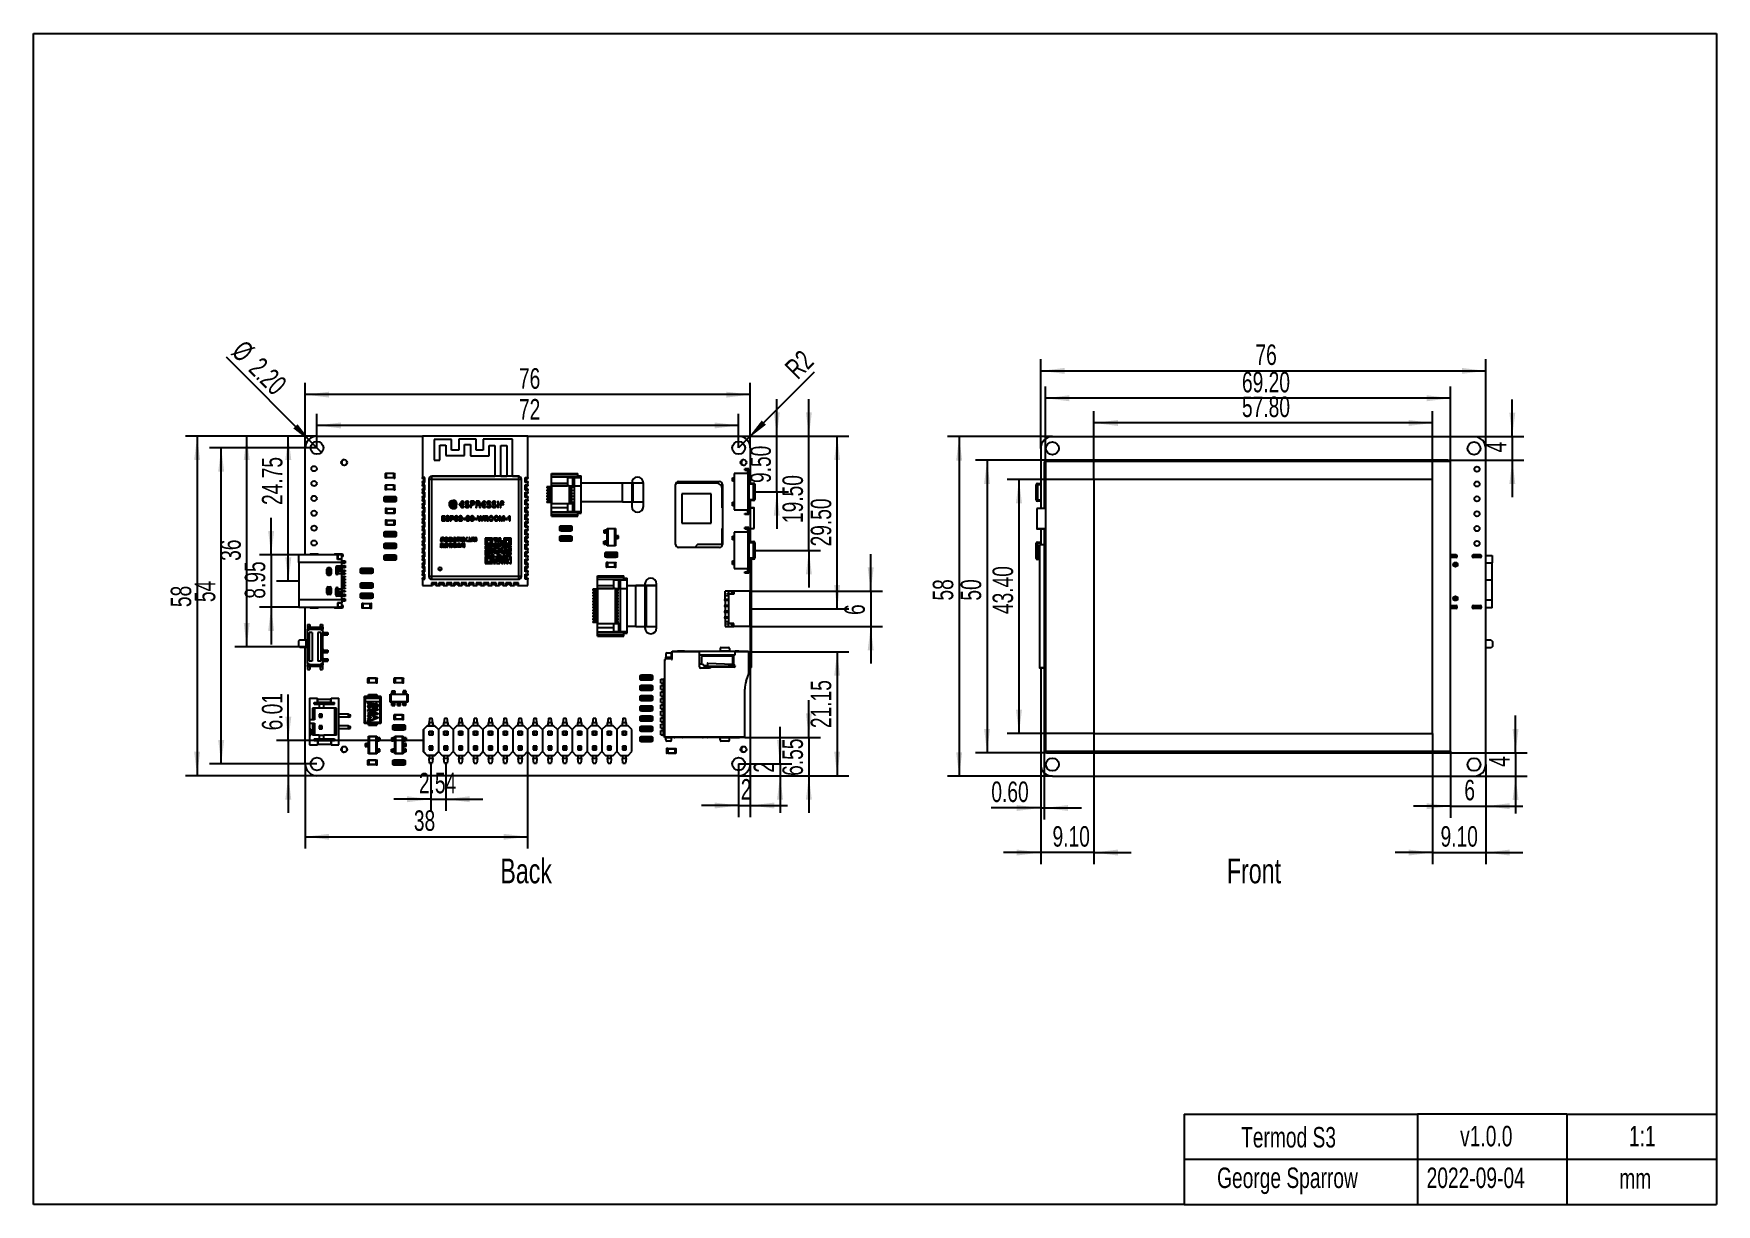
# Model space of a CAD drawing. Header units: millimetres. Extents: x 5 to 292, y 5 to 205.
import ezdxf

# ---------------------------------------------------------------- set-up
doc = ezdxf.new("R2010")
doc.units = ezdxf.units.MM
doc.header["$PDSIZE"] = -1
doc.layers.add('图框', color=7, linetype='Continuous')
doc.styles.add('SLDTEXTSTYLE0', font='TXT', dxfattribs={"width": 0.7})
doc.dimstyles.new('SLDDIMSTYLE0', dxfattribs={"dimtxt": 3.5, "dimasz": 4.08, "dimexe": 0, "dimexo": 0.0625, "dimgap": 0.875, "dimtad": 2, "dimrnd": 1e-09, "dimzin": 4, "dimdsep": 46, "dimtxsty": 'SLDTEXTSTYLE0', "dimsah": 1, "dimcen": 0.09, "dimadec": 0, "dimazin": 1, "dimtfac": 1, "dimtmove": 0, "dimatfit": 0, "dimfxl": 1, "dimfrac": 2, "dimtolj": 1, "dimtzin": 12, "dimarcsym": 0})
doc.dimstyles.new('SLDDIMSTYLE1', dxfattribs={"dimtxt": 3.5, "dimasz": 4.08, "dimexe": 0, "dimexo": 0.0625, "dimgap": 0.875, "dimtad": 2, "dimrnd": 1e-09, "dimzin": 12, "dimdsep": 46, "dimtxsty": 'SLDTEXTSTYLE0', "dimsah": 1, "dimcen": 0.09, "dimadec": 0, "dimazin": 3, "dimtfac": 1, "dimtmove": 0, "dimatfit": 0, "dimfxl": 1, "dimfrac": 2, "dimtolj": 1, "dimtzin": 12, "dimarcsym": 0})
doc.dimstyles.new('SLDDIMSTYLE2', dxfattribs={"dimtxt": 3.5, "dimasz": 4.08, "dimexe": 0, "dimexo": 0.0625, "dimgap": 0.875, "dimtad": 2, "dimrnd": 1e-09, "dimzin": 4, "dimdsep": 46, "dimtxsty": 'SLDTEXTSTYLE0', "dimsah": 1, "dimcen": 0.09, "dimadec": 0, "dimazin": 1, "dimtfac": 1, "dimtofl": 0, "dimtmove": 0, "dimatfit": 3, "dimfxl": 1, "dimfrac": 2, "dimtolj": 1, "dimtzin": 12, "dimarcsym": 0})
doc.dimstyles.new('SLDDIMSTYLE3', dxfattribs={"dimtxt": 3.5, "dimasz": 4.08, "dimexe": 0, "dimexo": 0.0625, "dimgap": 0.875, "dimtad": 2, "dimrnd": 1e-09, "dimzin": 12, "dimdsep": 46, "dimtxsty": 'SLDTEXTSTYLE0', "dimsah": 1, "dimcen": 0.09, "dimadec": 0, "dimazin": 3, "dimtfac": 1, "dimtofl": 0, "dimtmove": 0, "dimatfit": 3, "dimfxl": 1, "dimfrac": 2, "dimtolj": 1, "dimtzin": 12, "dimarcsym": 0})
doc.dimstyles.new('SLDDIMSTYLE4', dxfattribs={"dimtxt": 3.5, "dimasz": 4.08, "dimexe": 0, "dimexo": 0.0625, "dimgap": 0.875, "dimtad": 2, "dimrnd": 1e-09, "dimzin": 4, "dimdsep": 46, "dimtxsty": 'SLDTEXTSTYLE0', "dimblk1": 'NONE', "dimsah": 1, "dimcen": 0, "dimadec": 0, "dimazin": 1, "dimtfac": 1, "dimtmove": 0, "dimatfit": 3, "dimldrblk": 'NONE', "dimfxl": 1, "dimfrac": 2, "dimtolj": 1, "dimtzin": 12, "dimarcsym": 0})
doc.dimstyles.new('SLDDIMSTYLE5', dxfattribs={"dimtxt": 3.5, "dimasz": 4.08, "dimexe": 0, "dimexo": 0.0625, "dimgap": 0.875, "dimtad": 2, "dimrnd": 1e-09, "dimzin": 12, "dimdsep": 46, "dimtxsty": 'SLDTEXTSTYLE0', "dimsah": 1, "dimcen": 0, "dimadec": 0, "dimazin": 3, "dimtfac": 1, "dimtofl": 0, "dimtmove": 0, "dimatfit": 3, "dimfxl": 1, "dimfrac": 2, "dimtolj": 1, "dimtzin": 12, "dimarcsym": 0})
doc.dimstyles.new('SLDDIMSTYLE6', dxfattribs={"dimtxt": 3.5, "dimasz": 4.08, "dimexe": 0, "dimexo": 0.0625, "dimgap": 0.875, "dimtad": 2, "dimrnd": 1e-09, "dimzin": 0, "dimdsep": 46, "dimtxsty": 'SLDTEXTSTYLE0', "dimsah": 1, "dimcen": 0.09, "dimadec": 0, "dimazin": 0, "dimtfac": 1, "dimtmove": 0, "dimatfit": 0, "dimfxl": 1, "dimfrac": 2, "dimtolj": 1, "dimtzin": 12, "dimarcsym": 0})

msp = doc.modelspace()

# ---------------------------------------------------------------- texts
at = {"layer": '图框', "attachment_point": 1, "style": 'SLDTEXTSTYLE0'}
for s, insert, char_height in [('Back', (84.677, 64.081), 4.2333), ('Front', (208.745, 64.081), 4.2333), ('Termod S3', (211.172, 18.217), 3.5), ('v1.0.0', (248.577, 18.409), 3.5), ('1:1', (277.41, 18.409), 3.5), ('George Sparrow', (207.069, 11.29), 3.5), ('2022-09-04', (242.853, 11.29), 3.5), ('mm', (275.752, 11.159), 3.5)]:
    msp.add_mtext(s, dxfattribs=dict(at, insert=insert, char_height=char_height))

# ---------------------------------------------------------------- blocks, each defined once
blk = doc.blocks.new('_D')
at = {"layer": '图框'}
for p, q in [((137.36, 136.23), (137.36, 142.58)), ((125.36, 136.23), (139.36, 136.23)), ((137.36, 116.73), (137.36, 136.23)), ((128.11, 116.73), (139.36, 116.73)), ((137.36, 116.73), (137.36, 110.38))]:
    blk.add_line(p, q, dxfattribs=at)
for points in [[(137.36, 136.23), (137.87, 140.31), (136.86, 140.31)], [(137.36, 116.73), (136.86, 112.65), (137.87, 112.65)]]:
    blk.add_solid(points, dxfattribs=at)
at = {"layer": '图框', "insert": (132.85, 121.39), "char_height": 3.5, "attachment_point": 1, "rotation": 90, "style": 'SLDTEXTSTYLE0'}
blk.add_mtext('19.50', dxfattribs=at)
blk = doc.blocks.new('_D_1')
at = {"layer": '图框'}
for p, q in [((131.88, 136.23), (131.88, 142.58)), ((125.36, 136.23), (133.88, 136.23)), ((131.88, 126.73), (131.88, 136.23)), ((128.11, 126.73), (133.88, 126.73)), ((131.88, 126.73), (131.88, 120.38))]:
    blk.add_line(p, q, dxfattribs=at)
for points in [[(131.88, 136.23), (132.39, 140.31), (131.37, 140.31)], [(131.88, 126.73), (131.37, 122.65), (132.39, 122.65)]]:
    blk.add_solid(points, dxfattribs=at)
at = {"layer": '图框', "insert": (127.37, 128.23), "char_height": 3.5, "attachment_point": 1, "rotation": 90, "style": 'SLDTEXTSTYLE0'}
blk.add_mtext('9.50', dxfattribs=at)
blk = doc.blocks.new('_D_2')
at = {"layer": '图框'}
for p, q in [((48.47, 84.24), (48.47, 92.11)), ((71.55, 84.24), (46.47, 84.24)), ((48.47, 84.24), (48.47, 78.23)), ((53.36, 78.23), (46.47, 78.23)), ((48.47, 78.23), (48.47, 71.88))]:
    blk.add_line(p, q, dxfattribs=at)
for points in [[(48.47, 84.24), (48.98, 88.32), (47.96, 88.32)], [(48.47, 78.23), (47.96, 74.15), (48.98, 74.15)]]:
    blk.add_solid(points, dxfattribs=at)
at = {"layer": '图框', "insert": (43.96, 85.98), "char_height": 3.5, "attachment_point": 1, "rotation": 90, "style": 'SLDTEXTSTYLE0'}
blk.add_mtext('6.01', dxfattribs=at)
blk = doc.blocks.new('_D_3')
at = {"layer": '图框'}
for p, q in [((72.82, 80.38), (72.82, 72.21)), ((75.36, 80.38), (75.36, 72.21)), ((72.82, 74.21), (66.47, 74.21)), ((72.82, 74.21), (75.36, 74.21)), ((75.36, 74.21), (81.71, 74.21))]:
    blk.add_line(p, q, dxfattribs=at)
for points in [[(72.82, 74.21), (68.74, 74.72), (68.74, 73.7)], [(75.36, 74.21), (79.44, 73.7), (79.44, 74.72)]]:
    blk.add_solid(points, dxfattribs=at)
at = {"layer": '图框', "insert": (70.77, 78.72), "char_height": 3.5, "attachment_point": 1, "rotation": 0, "style": 'SLDTEXTSTYLE0'}
blk.add_mtext('2.54', dxfattribs=at)
blk = doc.blocks.new('_D_4')
at = {"layer": '图框'}
for p, q in [((125.36, 136.23), (144.2, 136.23)), ((142.2, 106.73), (142.2, 136.23)), ((127.31, 106.73), (144.2, 106.73))]:
    blk.add_line(p, q, dxfattribs=at)
for points in [[(142.2, 136.23), (141.69, 132.15), (142.7, 132.15)], [(142.2, 106.73), (142.7, 110.81), (141.69, 110.81)]]:
    blk.add_solid(points, dxfattribs=at)
at = {"layer": '图框', "insert": (137.68, 117.4), "char_height": 3.5, "attachment_point": 1, "rotation": 90, "style": 'SLDTEXTSTYLE0'}
blk.add_mtext('29.50', dxfattribs=at)
blk = doc.blocks.new('_D_5')
at = {"layer": '图框'}
for p, q in [((53.36, 136.23), (39.36, 136.23)), ((41.36, 100.23), (41.36, 136.23)), ((52.03, 100.23), (39.36, 100.23))]:
    blk.add_line(p, q, dxfattribs=at)
for points in [[(41.36, 136.23), (40.86, 132.15), (41.87, 132.15)], [(41.36, 100.23), (41.87, 104.31), (40.86, 104.31)]]:
    blk.add_solid(points, dxfattribs=at)
at = {"layer": '图框', "insert": (36.85, 114.93), "char_height": 3.5, "attachment_point": 1, "rotation": 90, "style": 'SLDTEXTSTYLE0'}
blk.add_mtext('36', dxfattribs=at)
blk = doc.blocks.new('_D_6')
at = {"layer": '图框'}
for p, q in [((53.36, 136.23), (46.47, 136.23)), ((48.47, 111.48), (48.47, 136.23)), ((50.28, 111.48), (46.47, 111.48))]:
    blk.add_line(p, q, dxfattribs=at)
for points in [[(48.47, 136.23), (47.96, 132.15), (48.98, 132.15)], [(48.47, 111.48), (48.98, 115.56), (47.96, 115.56)]]:
    blk.add_solid(points, dxfattribs=at)
at = {"layer": '图框', "insert": (43.96, 124.48), "char_height": 3.5, "attachment_point": 1, "rotation": 90, "style": 'SLDTEXTSTYLE0'}
blk.add_mtext('24.75', dxfattribs=at)
blk = doc.blocks.new('_D_7')
at = {"layer": '图框'}
for p, q in [((53.36, 134.23), (35.01, 134.23)), ((37.01, 80.23), (37.01, 134.23)), ((53.36, 80.23), (35.01, 80.23))]:
    blk.add_line(p, q, dxfattribs=at)
for points in [[(37.01, 134.23), (36.5, 130.15), (37.52, 130.15)], [(37.01, 80.23), (37.52, 84.31), (36.5, 84.31)]]:
    blk.add_solid(points, dxfattribs=at)
at = {"layer": '图框', "insert": (32.5, 107.89), "char_height": 3.5, "attachment_point": 1, "rotation": 90, "style": 'SLDTEXTSTYLE0'}
blk.add_mtext('54', dxfattribs=at)
blk = doc.blocks.new('_D_8')
at = {"layer": '图框'}
for p, q in [((53.36, 136.23), (30.9, 136.23)), ((32.9, 136.23), (32.9, 78.23)), ((53.36, 78.23), (30.9, 78.23))]:
    blk.add_line(p, q, dxfattribs=at)
for points in [[(32.9, 136.23), (32.39, 132.15), (33.41, 132.15)], [(32.9, 78.23), (33.41, 82.31), (32.39, 82.31)]]:
    blk.add_solid(points, dxfattribs=at)
at = {"layer": '图框', "insert": (28.39, 107.03), "char_height": 3.5, "attachment_point": 1, "rotation": 90, "style": 'SLDTEXTSTYLE0'}
blk.add_mtext('58', dxfattribs=at)
blk = doc.blocks.new('_D_9')
at = {"layer": '图框'}
for q in [(37.89, 149.71), (54.14, 133.45)]:
    blk.add_line((52.59, 135.01), q, dxfattribs=at)
blk.add_solid([(52.59, 135.01), (50.06, 138.25), (49.34, 137.54)], dxfattribs=at)
at = {"layer": '图框', "char_height": 3.5, "attachment_point": 1, "rotation": 315, "style": 'SLDTEXTSTYLE0'}
for s, insert in [('%%c', (41.06, 152.89)), ('2.20', (43.96, 149.97))]:
    blk.add_mtext(s, dxfattribs=dict(at, insert=insert))
blk = doc.blocks.new('_None')
blk = doc.blocks.new('_D_10')
at = {"layer": '图框'}
for q in [(138.35, 147.22), (125.36, 134.23)]:
    blk.add_line((126.78, 135.65), q, dxfattribs=at)
blk.add_solid([(126.78, 135.65), (130.02, 138.17), (129.3, 138.89)], dxfattribs=at)
at = {"layer": '图框', "insert": (133.01, 148.23), "char_height": 3.5, "attachment_point": 1, "rotation": 45, "style": 'SLDTEXTSTYLE0'}
blk.add_mtext('R2', dxfattribs=at)
blk = doc.blocks.new('_D_11')
at = {"layer": '图框'}
for p, q in [((137.36, 84.78), (137.36, 91.13)), ((126.41, 84.78), (139.36, 84.78)), ((137.36, 84.78), (137.36, 78.23)), ((125.36, 78.23), (139.36, 78.23)), ((137.36, 78.23), (137.36, 71.88))]:
    blk.add_line(p, q, dxfattribs=at)
for points in [[(137.36, 84.78), (137.87, 88.86), (136.86, 88.86)], [(137.36, 78.23), (136.86, 74.15), (137.87, 74.15)]]:
    blk.add_solid(points, dxfattribs=at)
at = {"layer": '图框', "insert": (132.85, 78.2), "char_height": 3.5, "attachment_point": 1, "rotation": 90, "style": 'SLDTEXTSTYLE0'}
blk.add_mtext('6.55', dxfattribs=at)
blk = doc.blocks.new('_D_12')
at = {"layer": '图框'}
for p, q in [((127.06, 99.38), (144.2, 99.38)), ((142.2, 99.38), (142.2, 78.23)), ((125.36, 78.23), (144.2, 78.23))]:
    blk.add_line(p, q, dxfattribs=at)
for points in [[(142.2, 99.38), (141.69, 95.3), (142.7, 95.3)], [(142.2, 78.23), (142.7, 82.31), (141.69, 82.31)]]:
    blk.add_solid(points, dxfattribs=at)
at = {"layer": '图框', "insert": (137.68, 86.36), "char_height": 3.5, "attachment_point": 1, "rotation": 90, "style": 'SLDTEXTSTYLE0'}
blk.add_mtext('21.15', dxfattribs=at)
blk = doc.blocks.new('_D_13')
at = {"layer": '图框'}
for p, q in [((147.92, 109.73), (147.92, 116.08)), ((127.31, 109.73), (149.92, 109.73)), ((147.92, 109.73), (147.92, 103.73)), ((127.31, 103.73), (149.92, 103.73)), ((147.92, 103.73), (147.92, 97.38))]:
    blk.add_line(p, q, dxfattribs=at)
for points in [[(147.92, 109.73), (148.43, 113.81), (147.41, 113.81)], [(147.92, 103.73), (147.41, 99.65), (148.43, 99.65)]]:
    blk.add_solid(points, dxfattribs=at)
at = {"layer": '图框', "insert": (143.41, 105.69), "char_height": 3.5, "attachment_point": 1, "rotation": 90, "style": 'SLDTEXTSTYLE0'}
blk.add_mtext('6', dxfattribs=at)
blk = doc.blocks.new('_D_14')
at = {"layer": '图框'}
for p, q in [((53.36, 134.23), (53.36, 140.07)), ((125.36, 138.07), (53.36, 138.07)), ((125.36, 134.23), (125.36, 140.07))]:
    blk.add_line(p, q, dxfattribs=at)
for points in [[(53.36, 138.07), (57.44, 137.56), (57.44, 138.57)], [(125.36, 138.07), (121.28, 138.57), (121.28, 137.56)]]:
    blk.add_solid(points, dxfattribs=at)
at = {"layer": '图框', "insert": (87.85, 142.58), "char_height": 3.5, "attachment_point": 1, "style": 'SLDTEXTSTYLE0'}
blk.add_mtext('72', dxfattribs=at)
blk = doc.blocks.new('_D_15')
at = {"layer": '图框'}
for p, q in [((51.36, 134.23), (51.36, 145.33)), ((127.36, 134.23), (127.36, 145.33)), ((127.36, 143.33), (51.36, 143.33))]:
    blk.add_line(p, q, dxfattribs=at)
for points in [[(51.36, 143.33), (55.44, 142.82), (55.44, 143.83)], [(127.36, 143.33), (123.28, 143.83), (123.28, 142.82)]]:
    blk.add_solid(points, dxfattribs=at)
at = {"layer": '图框', "insert": (87.85, 147.84), "char_height": 3.5, "attachment_point": 1, "style": 'SLDTEXTSTYLE0'}
blk.add_mtext('76', dxfattribs=at)
blk = doc.blocks.new('_D_16')
at = {"layer": '图框'}
for p, q in [((45.54, 115.96), (45.54, 122.31)), ((50.28, 115.96), (43.54, 115.96)), ((45.54, 115.96), (45.54, 107.01)), ((50.28, 107.01), (43.54, 107.01)), ((45.54, 107.01), (45.54, 100.66))]:
    blk.add_line(p, q, dxfattribs=at)
for points in [[(45.54, 115.96), (46.05, 120.04), (45.03, 120.04)], [(45.54, 107.01), (45.03, 102.93), (46.05, 102.93)]]:
    blk.add_solid(points, dxfattribs=at)
at = {"layer": '图框', "insert": (41.03, 108.47), "char_height": 3.5, "attachment_point": 1, "rotation": 90, "style": 'SLDTEXTSTYLE0'}
blk.add_mtext('8.95', dxfattribs=at)
blk = doc.blocks.new('_D_17')
at = {"layer": '图框'}
for p, q in [((125.36, 80.23), (125.36, 71.14)), ((127.36, 80.23), (127.36, 71.14)), ((125.36, 73.14), (119.01, 73.14)), ((125.36, 73.14), (127.36, 73.14)), ((127.36, 73.14), (133.71, 73.14))]:
    blk.add_line(p, q, dxfattribs=at)
for points in [[(125.36, 73.14), (121.28, 73.64), (121.28, 72.63)], [(127.36, 73.14), (131.44, 72.63), (131.44, 73.64)]]:
    blk.add_solid(points, dxfattribs=at)
at = {"layer": '图框', "insert": (125.73, 77.65), "char_height": 3.5, "attachment_point": 1, "style": 'SLDTEXTSTYLE0'}
blk.add_mtext('2', dxfattribs=at)
blk = doc.blocks.new('_D_18')
at = {"layer": '图框'}
for p, q in [((132.44, 80.23), (132.44, 86.58)), ((125.36, 80.23), (134.44, 80.23)), ((125.36, 78.23), (134.44, 78.23)), ((132.44, 80.23), (132.44, 78.23)), ((132.44, 78.23), (132.44, 71.88))]:
    blk.add_line(p, q, dxfattribs=at)
for points in [[(132.44, 80.23), (132.95, 84.31), (131.93, 84.31)], [(132.44, 78.23), (131.93, 74.15), (132.95, 74.15)]]:
    blk.add_solid(points, dxfattribs=at)
at = {"layer": '图框', "insert": (127.93, 78.75), "char_height": 3.5, "attachment_point": 1, "rotation": 90, "style": 'SLDTEXTSTYLE0'}
blk.add_mtext('2', dxfattribs=at)
blk = doc.blocks.new('_D_19')
at = {"layer": '图框'}
for p, q in [((89.33, 82.34), (89.33, 65.8)), ((51.36, 80.23), (51.36, 65.8)), ((51.36, 67.8), (89.33, 67.8))]:
    blk.add_line(p, q, dxfattribs=at)
for points in [[(51.36, 67.8), (55.44, 67.29), (55.44, 68.3)], [(89.33, 67.8), (85.25, 68.3), (85.25, 67.29)]]:
    blk.add_solid(points, dxfattribs=at)
at = {"layer": '图框', "insert": (69.91, 72.31), "char_height": 3.5, "attachment_point": 1, "style": 'SLDTEXTSTYLE0'}
blk.add_mtext('38', dxfattribs=at)
blk = doc.blocks.new('_D_20')
at = {"layer": '图框'}
for p, q in [((176.95, 134.15), (176.95, 149.39)), ((176.95, 147.39), (252.95, 147.39)), ((252.95, 134.15), (252.95, 149.39))]:
    blk.add_line(p, q, dxfattribs=at)
for points in [[(176.95, 147.39), (181.03, 146.88), (181.03, 147.89)], [(252.95, 147.39), (248.87, 147.89), (248.87, 146.88)]]:
    blk.add_solid(points, dxfattribs=at)
at = {"layer": '图框', "insert": (213.62, 151.9), "char_height": 3.5, "attachment_point": 1, "style": 'SLDTEXTSTYLE0'}
blk.add_mtext('76', dxfattribs=at)
blk = doc.blocks.new('_D_21')
at = {"layer": '图框'}
for p, q in [((178.95, 136.15), (161.03, 136.15)), ((163.03, 136.15), (163.03, 78.15)), ((178.95, 78.15), (161.03, 78.15))]:
    blk.add_line(p, q, dxfattribs=at)
for points in [[(163.03, 136.15), (162.52, 132.07), (163.54, 132.07)], [(163.03, 78.15), (163.54, 82.23), (162.52, 82.23)]]:
    blk.add_solid(points, dxfattribs=at)
at = {"layer": '图框', "insert": (158.52, 108.15), "char_height": 3.5, "attachment_point": 1, "rotation": 90, "style": 'SLDTEXTSTYLE0'}
blk.add_mtext('58', dxfattribs=at)
blk = doc.blocks.new('_D_22')
at = {"layer": '图框'}
for p, q in [((186.05, 128.85), (171.24, 128.85)), ((173.24, 128.85), (173.24, 85.45)), ((186.05, 85.45), (171.24, 85.45))]:
    blk.add_line(p, q, dxfattribs=at)
for points in [[(173.24, 128.85), (172.73, 124.77), (173.75, 124.77)], [(173.24, 85.45), (173.75, 89.53), (172.73, 89.53)]]:
    blk.add_solid(points, dxfattribs=at)
at = {"layer": '图框', "insert": (168.73, 105.84), "char_height": 3.5, "attachment_point": 1, "rotation": 90, "style": 'SLDTEXTSTYLE0'}
blk.add_mtext('43.40', dxfattribs=at)
blk = doc.blocks.new('_D_23')
at = {"layer": '图框'}
for p, q in [((178.03, 132.15), (165.79, 132.15)), ((167.79, 132.15), (167.79, 82.15)), ((178.03, 82.15), (165.79, 82.15))]:
    blk.add_line(p, q, dxfattribs=at)
for points in [[(167.79, 132.15), (167.28, 128.07), (168.29, 128.07)], [(167.79, 82.15), (168.29, 86.23), (167.28, 86.23)]]:
    blk.add_solid(points, dxfattribs=at)
at = {"layer": '图框', "insert": (163.28, 108.14), "char_height": 3.5, "attachment_point": 1, "rotation": 90, "style": 'SLDTEXTSTYLE0'}
blk.add_mtext('50', dxfattribs=at)
blk = doc.blocks.new('_D_24')
at = {"layer": '图框'}
for p, q in [((186.05, 128.85), (186.05, 140.49)), ((243.85, 138.49), (186.05, 138.49)), ((243.85, 128.85), (243.85, 140.49))]:
    blk.add_line(p, q, dxfattribs=at)
for points in [[(186.05, 138.49), (190.13, 137.98), (190.13, 139)], [(243.85, 138.49), (239.77, 139), (239.77, 137.98)]]:
    blk.add_solid(points, dxfattribs=at)
at = {"layer": '图框', "insert": (211.32, 143), "char_height": 3.5, "attachment_point": 1, "rotation": 0, "style": 'SLDTEXTSTYLE0'}
blk.add_mtext('57.80', dxfattribs=at)
blk = doc.blocks.new('_D_25')
at = {"layer": '图框'}
for p, q in [((177.75, 131.9), (177.75, 144.71)), ((246.95, 131.9), (246.95, 144.71)), ((246.95, 142.71), (177.75, 142.71))]:
    blk.add_line(p, q, dxfattribs=at)
for points in [[(177.75, 142.71), (181.83, 142.2), (181.83, 143.22)], [(246.95, 142.71), (242.87, 143.22), (242.87, 142.2)]]:
    blk.add_solid(points, dxfattribs=at)
at = {"layer": '图框', "insert": (211.32, 147.22), "char_height": 3.5, "attachment_point": 1, "rotation": 0, "style": 'SLDTEXTSTYLE0'}
blk.add_mtext('69.20', dxfattribs=at)
blk = doc.blocks.new('_D_26')
at = {"layer": '图框'}
for p, q in [((243.85, 85.45), (243.85, 63.1)), ((252.95, 80.15), (252.95, 63.1)), ((243.85, 65.1), (237.5, 65.1)), ((243.85, 65.1), (252.95, 65.1)), ((252.95, 65.1), (259.3, 65.1))]:
    blk.add_line(p, q, dxfattribs=at)
for points in [[(243.85, 65.1), (239.77, 65.61), (239.77, 64.59)], [(252.95, 65.1), (257.03, 64.59), (257.03, 65.61)]]:
    blk.add_solid(points, dxfattribs=at)
at = {"layer": '图框', "insert": (245.23, 69.61), "char_height": 3.5, "attachment_point": 1, "style": 'SLDTEXTSTYLE0'}
blk.add_mtext('9.10', dxfattribs=at)
blk = doc.blocks.new('_D_27')
at = {"layer": '图框'}
for p, q in [((186.05, 85.45), (186.05, 63.1)), ((176.95, 80.15), (176.95, 63.1)), ((176.95, 65.1), (170.6, 65.1)), ((186.05, 65.1), (176.95, 65.1)), ((186.05, 65.1), (192.4, 65.1))]:
    blk.add_line(p, q, dxfattribs=at)
for points in [[(176.95, 65.1), (172.87, 65.61), (172.87, 64.59)], [(186.05, 65.1), (190.13, 64.59), (190.13, 65.61)]]:
    blk.add_solid(points, dxfattribs=at)
at = {"layer": '图框', "insert": (178.97, 69.61), "char_height": 3.5, "attachment_point": 1, "style": 'SLDTEXTSTYLE0'}
blk.add_mtext('9.10', dxfattribs=at)
blk = doc.blocks.new('_D_28')
at = {"layer": '图框'}
for p, q in [((246.95, 82.4), (246.95, 71.02)), ((252.95, 80.15), (252.95, 71.02)), ((246.95, 73.02), (240.6, 73.02)), ((246.95, 73.02), (252.95, 73.02)), ((252.95, 73.02), (259.3, 73.02))]:
    blk.add_line(p, q, dxfattribs=at)
for points in [[(246.95, 73.02), (242.87, 73.53), (242.87, 72.51)], [(252.95, 73.02), (257.03, 72.51), (257.03, 73.53)]]:
    blk.add_solid(points, dxfattribs=at)
at = {"layer": '图框', "insert": (249.29, 77.53), "char_height": 3.5, "attachment_point": 1, "style": 'SLDTEXTSTYLE0'}
blk.add_mtext('6', dxfattribs=at)
blk = doc.blocks.new('_D_29')
at = {"layer": '图框'}
for p, q in [((177.55, 82.62), (177.55, 70.72)), ((176.95, 80.15), (176.95, 70.72)), ((176.95, 72.72), (168.52, 72.72)), ((176.95, 72.72), (177.55, 72.72)), ((177.55, 72.72), (183.9, 72.72))]:
    blk.add_line(p, q, dxfattribs=at)
for points in [[(176.95, 72.72), (172.87, 73.22), (172.87, 72.21)], [(177.55, 72.72), (181.63, 72.21), (181.63, 73.22)]]:
    blk.add_solid(points, dxfattribs=at)
at = {"layer": '图框', "insert": (168.52, 77.23), "char_height": 3.5, "attachment_point": 1, "style": 'SLDTEXTSTYLE0'}
blk.add_mtext('0.60', dxfattribs=at)
blk = doc.blocks.new('_D_30')
at = {"layer": '图框'}
for p, q in [((257.48, 136.15), (257.48, 142.5)), ((250.95, 136.15), (259.48, 136.15)), ((257.48, 136.15), (257.48, 132.15)), ((246.28, 132.15), (259.48, 132.15)), ((257.48, 132.15), (257.48, 125.8))]:
    blk.add_line(p, q, dxfattribs=at)
for points in [[(257.48, 136.15), (257.99, 140.23), (256.98, 140.23)], [(257.48, 132.15), (256.98, 128.07), (257.99, 128.07)]]:
    blk.add_solid(points, dxfattribs=at)
at = {"layer": '图框', "insert": (252.97, 133.46), "char_height": 3.5, "attachment_point": 1, "rotation": 90, "style": 'SLDTEXTSTYLE0'}
blk.add_mtext('4', dxfattribs=at)
blk = doc.blocks.new('_D_31')
at = {"layer": '图框'}
for p, q in [((258.04, 82.15), (258.04, 88.5)), ((246.28, 82.15), (260.04, 82.15)), ((258.04, 82.15), (258.04, 78.15)), ((250.95, 78.15), (260.04, 78.15)), ((258.04, 78.15), (258.04, 71.8))]:
    blk.add_line(p, q, dxfattribs=at)
for points in [[(258.04, 82.15), (258.55, 86.23), (257.53, 86.23)], [(258.04, 78.15), (257.53, 74.07), (258.55, 74.07)]]:
    blk.add_solid(points, dxfattribs=at)
at = {"layer": '图框', "insert": (253.53, 79.74), "char_height": 3.5, "attachment_point": 1, "rotation": 90, "style": 'SLDTEXTSTYLE0'}
blk.add_mtext('4', dxfattribs=at)

# ---------------------------------------------------------------- dimensions: what is measured, and where the dimension line sits
at = {"layer": '图框'}
dim = msp.add_diameter_dim_2p(p1=(54.142, 133.454), p2=(52.587, 135.01), dimstyle='SLDDIMSTYLE4', dxfattribs=at)
dim.commit()
dim.dimension.update_dxf_attribs({"geometry": '_D_9', "text_midpoint": (41.365, 146.232), "dimtype": 163})
dim = msp.add_radius_dim(center=(125.364, 134.232), mpoint=(126.779, 135.646), dimstyle='SLDDIMSTYLE5', dxfattribs=at)
dim.commit()
dim.dimension.update_dxf_attribs({"geometry": '_D_10', "text_midpoint": (137.365, 146.232), "dimtype": 164})
for base, p1, p2, dimstyle, picture, middle in [((252.951, 147.386), (176.951, 134.148), (252.951, 134.148), 'SLDDIMSTYLE3', '_D_20', (215.155, 147.386)), ((51.365, 143.327), (127.365, 134.232), (51.365, 134.232), 'SLDDIMSTYLE3', '_D_15', (89.385, 143.327)), ((53.365, 138.067), (125.365, 134.232), (53.365, 134.232), 'SLDDIMSTYLE3', '_D_14', (89.385, 138.067)), ((176.951, 65.102), (186.051, 85.448), (176.951, 80.148), 'SLDDIMSTYLE0', '_D_27', (182.036, 65.102)), ((252.951, 65.102), (243.851, 85.448), (252.951, 80.148), 'SLDDIMSTYLE0', '_D_26', (248.299, 65.102)), ((89.335, 67.795), (51.365, 80.232), (89.335, 82.337), 'SLDDIMSTYLE3', '_D_19', (71.448, 67.795)), ((177.551, 72.716), (176.951, 80.148), (177.551, 82.623), 'SLDDIMSTYLE6', '_D_29', (171.591, 72.716)), ((252.951, 73.018), (246.951, 82.398), (252.951, 80.148), 'SLDDIMSTYLE1', '_D_28', (250.058, 73.018)), ((127.365, 73.136), (125.365, 80.232), (127.365, 80.232), 'SLDDIMSTYLE1', '_D_17', (126.501, 73.136))]:
    dim = msp.add_linear_dim(base=base, p1=p1, p2=p2, dimstyle=dimstyle, dxfattribs=at)
    dim.commit()
    dim.dimension.update_dxf_attribs({"geometry": picture, "text_midpoint": middle, "dimtype": 160})
for base, p1, p2, angle, dimstyle, picture, middle in [((177.751, 142.707), (246.951, 131.898), (177.751, 131.898), 0, 'SLDDIMSTYLE2', '_D_25', (215.155, 142.707)), ((137.365, 136.232), (128.115, 116.732), (125.365, 136.232), 90, 'SLDDIMSTYLE0', '_D', (137.365, 125.228)), ((131.882, 136.232), (128.115, 126.732), (125.365, 136.232), 90, 'SLDDIMSTYLE0', '_D_1', (131.882, 131.295)), ((186.051, 138.491), (243.851, 128.848), (186.051, 128.848), 0, 'SLDDIMSTYLE2', '_D_24', (215.155, 138.491)), ((257.484, 132.148), (250.951, 136.148), (246.276, 132.148), 90, 'SLDDIMSTYLE1', '_D_30', (257.484, 134.23)), ((32.901, 78.232), (53.365, 136.232), (53.365, 78.232), 90, 'SLDDIMSTYLE3', '_D_8', (32.901, 108.562)), ((41.365, 136.232), (52.035, 100.232), (53.365, 136.232), 90, 'SLDDIMSTYLE3', '_D_5', (41.365, 116.462)), ((48.471, 136.232), (50.284, 111.482), (53.365, 136.232), 90, 'SLDDIMSTYLE3', '_D_6', (48.471, 128.311)), ((142.196, 136.232), (127.315, 106.732), (125.365, 136.232), 90, 'SLDDIMSTYLE2', '_D_4', (142.196, 121.235)), ((163.027, 78.148), (178.951, 136.148), (178.951, 78.148), 90, 'SLDDIMSTYLE3', '_D_21', (163.027, 109.679)), ((37.007, 134.232), (53.365, 80.232), (53.365, 134.232), 90, 'SLDDIMSTYLE3', '_D_7', (37.007, 109.422)), ((167.787, 82.148), (178.026, 132.148), (178.026, 82.148), 270, 'SLDDIMSTYLE3', '_D_23', (167.787, 109.679)), ((173.242, 85.448), (186.051, 128.848), (186.051, 85.448), 270, 'SLDDIMSTYLE2', '_D_22', (173.242, 109.679)), ((45.538, 107.007), (50.284, 115.957), (50.284, 107.007), 270, 'SLDDIMSTYLE1', '_D_16', (45.538, 111.532)), ((147.921, 103.732), (127.315, 109.732), (127.315, 103.732), 270, 'SLDDIMSTYLE1', '_D_13', (147.921, 106.452)), ((142.196, 78.232), (127.064, 99.382), (125.365, 78.232), 90, 'SLDDIMSTYLE1', '_D_12', (142.196, 90.198)), ((48.4706828, 78.2322756), (71.5545006, 84.237276), (53.3645038, 78.2322756), 90, 'SLDDIMSTYLE1', '_D_2', (48.4706828, 89.0458472)), ((137.365, 78.232), (126.414, 84.782), (125.365, 78.232), 90, 'SLDDIMSTYLE1', '_D_11', (137.365, 81.264)), ((132.44, 78.232), (125.365, 80.232), (125.365, 78.232), 90, 'SLDDIMSTYLE1', '_D_18', (132.44, 79.518)), ((258.042, 78.148), (246.276, 82.148), (250.951, 78.148), 90, 'SLDDIMSTYLE1', '_D_31', (258.042, 80.513)), ((75.364, 74.211), (72.825, 80.382), (75.364, 80.382), 0.00001, 'SLDDIMSTYLE1', '_D_3', (73.835, 74.211))]:
    dim = msp.add_linear_dim(base=base, p1=p1, p2=p2, angle=angle, dimstyle=dimstyle, dxfattribs=at)
    dim.commit()
    dim.dimension.update_dxf_attribs({"geometry": picture, "text_midpoint": middle, "dimtype": 160})

# ---------------------------------------------------------------- linework, layer by layer
at = {"color": 7, "linetype": 'Continuous', "lineweight": 25}
for p, q in [((53.365, 136.232), (71.364, 136.232)), ((89.364, 136.232), (71.364, 136.232)), ((89.364, 136.232), (71.364, 136.232)), ((71.364, 136.232), (71.364, 136.232)), ((71.364, 136.232), (71.364, 129.192)), ((73.364, 135.648), (73.364, 132.148)), ((76.364, 135.648), (73.364, 135.648)), ((76.364, 133.821), (76.364, 135.648)), ((77.564, 135.694), (77.564, 133.821)), ((80.564, 135.694), (77.564, 135.694)), ((80.564, 133.83), (80.564, 135.694)), ((86.764, 135.731), (81.764, 135.731)), ((81.764, 135.731), (81.764, 133.83)), ((86.764, 129.382), (86.764, 135.731)), ((89.364, 136.232), (89.364, 136.232)), ((89.364, 129.192), (89.364, 136.232)), ((89.364, 136.232), (125.365, 136.232)), ((250.951, 136.148), (178.951, 136.148)), ((51.365, 115.957), (51.365, 134.232)), ((74.364, 134.722), (75.364, 134.722)), ((74.364, 132.148), (74.364, 134.722)), ((75.364, 134.722), (75.364, 132.919)), ((75.364, 132.919), (78.564, 132.919)), ((77.564, 133.821), (76.364, 133.821)), ((78.564, 134.813), (79.564, 134.813)), ((78.564, 132.919), (78.564, 134.813)), ((79.564, 134.813), (79.564, 132.848)), ((79.564, 132.848), (82.764, 132.848)), ((81.764, 133.83), (80.564, 133.83)), ((82.764, 134.662), (83.764, 134.662)), ((82.764, 132.848), (82.764, 134.662)), ((83.764, 134.662), (83.764, 129.382)), ((84.764, 134.662), (85.764, 134.662)), ((84.764, 129.382), (84.764, 134.662)), ((85.764, 134.662), (85.764, 129.382)), ((127.365, 134.232), (127.365, 128.232)), ((176.951, 134.148), (176.951, 123.898)), ((252.951, 80.148), (252.951, 134.148)), ((57.57, 131.832), (57.525, 131.832)), ((57.525, 131.832), (57.57, 131.832)), ((57.565, 131.757), (57.565, 131.757)), ((57.565, 131.514), (57.565, 131.757)), ((57.581, 131.982), (57.621, 131.982)), ((57.581, 131.982), (57.621, 131.982)), ((65.065, 129.857), (65.09, 129.857)), ((65.065, 129.107), (65.065, 129.857)), ((65.09, 129.857), (65.09, 129.882)), ((65.265, 129.882), (65.09, 129.882)), ((65.265, 129.857), (65.09, 129.857)), ((65.09, 129.107), (65.09, 129.857)), ((65.265, 129.857), (65.265, 129.882)), ((66.465, 129.867), (65.265, 129.867)), ((65.265, 129.107), (65.265, 129.857)), ((66.465, 129.842), (65.265, 129.842)), ((66.465, 129.882), (66.64, 129.882)), ((66.465, 129.882), (66.465, 129.857)), ((66.465, 129.857), (66.64, 129.857)), ((66.465, 129.107), (66.465, 129.857)), ((66.64, 129.882), (66.64, 129.857)), ((66.64, 129.107), (66.64, 129.857)), ((66.64, 129.857), (66.665, 129.857)), ((66.665, 129.107), (66.665, 129.857)), ((87.764, 129.382), (72.964, 129.382)), ((72.964, 128.882), (72.964, 129.382)), ((72.964, 129.382), (72.964, 129.382)), ((72.964, 129.382), (83.764, 129.382)), ((73.364, 132.148), (74.364, 132.148)), ((84.764, 129.382), (85.764, 129.382)), ((86.764, 129.382), (87.764, 129.382)), ((87.764, 129.382), (87.764, 128.882)), ((87.764, 129.382), (87.764, 129.382)), ((93.415, 129.882), (97.915, 129.882)), ((93.415, 129.682), (93.415, 129.882)), ((93.415, 129.682), (97.915, 129.682)), ((93.415, 129.282), (93.415, 129.682)), ((97.915, 129.682), (97.915, 129.882)), ((97.915, 129.282), (97.915, 129.682)), ((98.065, 129.482), (98.465, 129.482)), ((98.065, 129.182), (98.065, 129.482)), ((98.465, 129.182), (98.465, 129.482)), ((124.615, 129.832), (124.615, 123.632)), ((126.915, 129.832), (124.615, 129.832)), ((125.815, 131.757), (125.815, 131.757)), ((126.415, 130.432), (126.415, 130.632)), ((127.115, 130.632), (126.415, 130.632)), ((126.415, 130.432), (126.915, 130.432)), ((126.915, 130.432), (126.915, 130.232)), ((126.915, 130.032), (126.915, 130.232)), ((126.915, 130.232), (127.115, 130.232)), ((127.115, 130.032), (126.915, 130.032)), ((126.915, 130.032), (126.915, 123.432)), ((127.115, 130.632), (127.115, 130.232)), ((127.115, 130.232), (127.115, 130.032)), ((127.115, 130.032), (127.115, 123.432)), ((127.215, 129.832), (127.115, 129.832)), ((127.215, 129.832), (127.215, 129.232)), ((177.551, 131.673), (177.551, 123.898)), ((246.951, 131.898), (177.751, 131.898)), ((177.751, 131.898), (177.751, 82.398)), ((246.276, 132.148), (178.026, 132.148)), ((246.951, 82.398), (246.951, 131.898)), ((65.09, 129.107), (65.065, 129.107)), ((65.065, 127.107), (65.065, 127.857)), ((65.065, 127.857), (65.09, 127.857)), ((65.09, 127.107), (65.065, 127.107)), ((65.265, 129.107), (65.09, 129.107)), ((65.09, 129.082), (65.09, 129.107)), ((65.265, 129.082), (65.09, 129.082)), ((65.09, 127.857), (65.09, 127.882)), ((65.265, 127.882), (65.09, 127.882)), ((65.265, 127.857), (65.09, 127.857)), ((65.09, 127.107), (65.09, 127.857)), ((65.09, 127.082), (65.09, 127.107)), ((65.265, 127.107), (65.09, 127.107)), ((65.265, 127.082), (65.09, 127.082)), ((66.465, 129.122), (65.265, 129.122)), ((65.265, 129.082), (65.265, 129.107)), ((66.465, 129.097), (65.265, 129.097)), ((65.265, 127.857), (65.265, 127.882)), ((66.465, 127.867), (65.265, 127.867)), ((65.265, 127.107), (65.265, 127.857)), ((66.465, 127.842), (65.265, 127.842)), ((66.465, 127.122), (65.265, 127.122)), ((65.265, 127.082), (65.265, 127.107)), ((66.465, 127.097), (65.265, 127.097)), ((66.465, 129.107), (66.64, 129.107)), ((66.465, 129.107), (66.465, 129.082)), ((66.465, 129.082), (66.64, 129.082)), ((66.465, 127.882), (66.64, 127.882)), ((66.465, 127.882), (66.465, 127.857)), ((66.465, 127.857), (66.64, 127.857)), ((66.465, 127.107), (66.465, 127.857)), ((66.465, 127.107), (66.64, 127.107)), ((66.465, 127.107), (66.465, 127.082)), ((66.465, 127.082), (66.64, 127.082)), ((66.64, 129.107), (66.64, 129.082)), ((66.665, 129.107), (66.64, 129.107)), ((66.64, 127.882), (66.64, 127.857)), ((66.64, 127.107), (66.64, 127.857)), ((66.64, 127.857), (66.665, 127.857)), ((66.665, 127.107), (66.64, 127.107)), ((66.64, 127.107), (66.64, 127.082)), ((66.665, 127.107), (66.665, 127.857)), ((71.804, 129.192), (71.354, 129.192)), ((71.354, 129.192), (71.354, 129.192)), ((71.354, 129.192), (71.354, 129.017)), ((71.354, 128.467), (71.354, 128.292)), ((71.354, 128.467), (71.354, 128.467)), ((71.354, 128.292), (71.804, 128.292)), ((71.804, 127.922), (71.354, 127.922)), ((71.354, 127.922), (71.354, 127.747)), ((71.354, 127.922), (71.354, 127.922)), ((71.354, 127.197), (71.354, 127.022)), ((71.354, 127.197), (71.354, 127.197)), ((71.354, 127.022), (71.804, 127.022)), ((71.804, 126.652), (71.354, 126.652)), ((71.354, 126.652), (71.354, 126.477)), ((71.354, 126.652), (71.354, 126.652)), ((71.364, 128.292), (71.364, 127.922)), ((71.364, 127.022), (71.364, 126.652)), ((71.804, 128.292), (71.804, 129.192)), ((71.804, 127.022), (71.804, 127.922)), ((71.804, 125.752), (71.804, 126.652)), ((72.464, 128.882), (72.964, 128.882)), ((72.464, 128.882), (72.464, 112.282)), ((72.464, 128.882), (72.464, 128.882)), ((72.964, 128.882), (87.764, 128.882)), ((72.964, 112.282), (72.964, 128.882)), ((87.764, 128.882), (88.264, 128.882)), ((87.764, 128.882), (87.764, 112.282)), ((88.264, 112.282), (88.264, 128.882)), ((88.264, 128.882), (88.264, 128.882)), ((88.924, 128.292), (88.924, 129.192)), ((88.924, 129.192), (89.374, 129.192)), ((89.374, 128.292), (88.924, 128.292)), ((88.924, 127.922), (89.374, 127.922)), ((88.924, 127.022), (88.924, 127.922)), ((89.374, 127.022), (88.924, 127.022)), ((88.924, 126.652), (89.374, 126.652)), ((88.924, 125.752), (88.924, 126.652)), ((89.364, 127.922), (89.364, 128.292)), ((89.364, 126.652), (89.364, 127.022)), ((89.374, 129.192), (89.374, 129.017)), ((89.374, 129.192), (89.374, 129.192)), ((89.374, 128.467), (89.374, 128.292)), ((89.374, 128.467), (89.374, 128.467)), ((89.374, 127.922), (89.374, 127.922)), ((89.374, 127.922), (89.374, 127.747)), ((89.374, 127.197), (89.374, 127.022)), ((89.374, 127.197), (89.374, 127.197)), ((89.374, 126.652), (89.374, 126.652)), ((89.374, 126.652), (89.374, 126.477)), ((92.615, 127.582), (92.615, 127.382)), ((93.365, 127.582), (92.615, 127.582)), ((93.365, 127.382), (92.615, 127.382)), ((92.615, 127.082), (92.615, 126.882)), ((93.365, 127.082), (92.615, 127.082)), ((93.365, 126.882), (92.615, 126.882)), ((92.615, 126.582), (92.615, 126.382)), ((93.365, 126.582), (92.615, 126.582)), ((93.365, 127.582), (93.365, 127.382)), ((93.415, 127.582), (93.365, 127.582)), ((93.415, 127.382), (93.365, 127.382)), ((93.365, 127.082), (93.365, 126.882)), ((93.415, 127.082), (93.365, 127.082)), ((93.415, 126.882), (93.365, 126.882)), ((93.365, 126.582), (93.365, 126.382)), ((93.415, 126.582), (93.365, 126.582)), ((93.415, 129.282), (97.915, 129.282)), ((93.415, 128.232), (93.415, 129.282)), ((93.415, 128.232), (96.165, 128.232)), ((93.415, 127.732), (93.415, 128.232)), ((93.415, 127.732), (93.415, 124.732)), ((96.415, 127.732), (93.415, 127.732)), ((93.415, 127.732), (96.165, 127.732)), ((97.915, 129.232), (96.165, 129.232)), ((96.165, 129.232), (96.165, 128.232)), ((96.165, 129.182), (97.065, 129.182)), ((96.165, 128.232), (96.165, 127.732)), ((96.315, 129.182), (96.315, 129.232)), ((96.415, 127.732), (96.415, 124.732)), ((96.415, 127.732), (97.061, 127.732)), ((96.865, 127.592), (96.415, 127.592)), ((96.815, 127.582), (96.415, 127.582)), ((96.815, 127.382), (96.415, 127.382)), ((96.865, 127.372), (96.415, 127.372)), ((96.865, 127.092), (96.415, 127.092)), ((96.815, 127.082), (96.415, 127.082)), ((96.815, 126.882), (96.415, 126.882)), ((96.865, 126.872), (96.415, 126.872)), ((96.865, 126.592), (96.415, 126.592)), ((96.815, 126.582), (96.415, 126.582)), ((96.815, 127.582), (96.815, 127.382)), ((96.915, 127.582), (96.815, 127.582)), ((96.915, 127.382), (96.815, 127.382)), ((96.815, 127.082), (96.815, 126.882)), ((96.915, 127.082), (96.815, 127.082)), ((96.915, 126.882), (96.815, 126.882)), ((96.815, 126.582), (96.815, 126.382)), ((96.915, 126.582), (96.815, 126.582)), ((96.865, 127.592), (96.865, 127.732)), ((96.865, 127.582), (96.865, 127.592)), ((96.865, 127.372), (96.865, 127.382)), ((96.865, 127.092), (96.865, 127.372)), ((96.865, 127.082), (96.865, 127.092)), ((96.865, 126.872), (96.865, 126.882)), ((96.865, 126.592), (96.865, 126.872)), ((96.865, 126.582), (96.865, 126.592)), ((96.915, 127.582), (96.915, 127.382)), ((96.915, 127.082), (96.915, 126.882)), ((96.915, 126.582), (96.915, 126.382)), ((97.015, 129.182), (97.015, 129.232)), ((97.061, 127.732), (97.365, 127.732)), ((97.065, 127.732), (97.065, 129.182)), ((97.065, 129.182), (97.365, 129.182)), ((97.365, 127.732), (97.365, 129.182)), ((97.365, 129.182), (98.465, 129.182)), ((97.365, 124.732), (97.365, 127.732)), ((97.365, 127.732), (98.465, 127.732)), ((97.915, 129.232), (97.915, 129.282)), ((97.915, 129.182), (97.915, 129.232)), ((98.065, 129.182), (98.465, 129.182)), ((98.465, 127.732), (98.465, 129.182)), ((105.542, 128.232), (98.465, 128.232)), ((98.465, 123.382), (98.465, 127.732)), ((105.542, 125.032), (105.542, 128.232)), ((107.282, 128.232), (107.115, 128.232)), ((107.115, 128.232), (107.115, 124.232)), ((107.374, 128.232), (107.282, 128.232)), ((107.374, 125.032), (107.374, 128.232)), ((109.115, 124.232), (109.115, 128.232)), ((114.615, 117.732), (114.615, 127.982)), ((121.565, 128.232), (114.681, 128.232)), ((115.115, 128.482), (122.115, 128.482)), ((122.565, 123.982), (122.565, 127.232)), ((122.615, 127.982), (122.615, 117.732)), ((124.315, 128.532), (124.315, 129.132)), ((124.315, 129.132), (124.615, 129.132)), ((124.615, 128.532), (124.315, 128.532)), ((127.215, 129.232), (127.115, 129.232)), ((127.115, 128.232), (127.915, 128.232)), ((127.915, 128.032), (127.115, 128.032)), ((127.915, 128.232), (127.915, 128.032)), ((127.915, 125.432), (127.915, 128.032)), ((128.115, 128.032), (127.915, 128.032)), ((128.115, 128.032), (128.115, 125.432)), ((176.401, 127.947), (176.201, 127.947)), ((176.201, 125.347), (176.201, 127.947)), ((176.401, 127.947), (176.401, 128.147)), ((176.401, 128.147), (176.951, 128.147)), ((176.401, 127.947), (176.401, 125.347)), ((176.951, 127.947), (176.401, 127.947)), ((186.051, 128.848), (186.051, 85.448)), ((243.851, 128.848), (186.051, 128.848)), ((186.051, 128.848), (186.051, 128.848)), ((243.851, 85.448), (243.851, 128.848)), ((243.851, 128.848), (243.851, 128.848)), ((64.814, 125.776), (64.814, 125.188)), ((64.824, 125.188), (64.824, 125.776)), ((64.986, 125.776), (64.989, 125.776)), ((64.989, 125.188), (64.986, 125.188)), ((65.051, 125.084), (65.051, 125.089)), ((65.054, 125.776), (65.054, 125.188)), ((65.064, 125.882), (65.06, 125.882)), ((65.364, 125.882), (65.064, 125.882)), ((65.064, 125.882), (65.064, 125.882)), ((65.064, 125.882), (65.364, 125.882)), ((65.064, 125.882), (65.064, 125.082)), ((65.064, 125.082), (65.364, 125.082)), ((65.064, 123.857), (65.089, 123.857)), ((65.064, 123.857), (65.064, 123.107)), ((65.089, 123.857), (65.089, 123.882)), ((65.264, 123.882), (65.089, 123.882)), ((65.089, 123.857), (65.089, 123.107)), ((65.264, 123.857), (65.089, 123.857)), ((65.264, 123.857), (65.264, 123.882)), ((65.264, 123.867), (66.464, 123.867)), ((65.264, 123.857), (65.264, 123.107)), ((65.264, 123.842), (66.464, 123.842)), ((65.364, 125.082), (65.364, 125.882)), ((66.364, 125.882), (65.364, 125.882)), ((65.364, 125.882), (66.364, 125.882)), ((65.364, 125.082), (66.364, 125.082)), ((65.441, 125.419), (65.452, 125.388)), ((65.543, 125.388), (65.557, 125.435)), ((65.809, 125.575), (65.848, 125.578)), ((65.942, 125.419), (65.952, 125.388)), ((66.044, 125.388), (66.058, 125.435)), ((66.183, 125.425), (66.144, 125.42)), ((66.147, 125.575), (66.187, 125.568)), ((66.226, 125.522), (66.222, 125.487)), ((66.664, 125.882), (66.364, 125.882)), ((66.364, 125.882), (66.364, 125.082)), ((66.664, 125.882), (66.364, 125.882)), ((66.364, 125.082), (66.664, 125.082)), ((66.464, 123.882), (66.639, 123.882)), ((66.464, 123.882), (66.464, 123.857)), ((66.464, 123.857), (66.639, 123.857)), ((66.464, 123.857), (66.464, 123.107)), ((66.639, 123.882), (66.639, 123.857)), ((66.639, 123.857), (66.639, 123.107)), ((66.639, 123.857), (66.664, 123.857)), ((66.669, 125.882), (66.664, 125.882)), ((66.664, 125.082), (66.664, 125.882)), ((66.664, 125.882), (66.664, 125.882)), ((66.664, 123.857), (66.664, 123.107)), ((66.674, 125.188), (66.674, 125.776)), ((66.677, 125.089), (66.678, 125.084)), ((66.74, 125.776), (66.743, 125.776)), ((66.743, 125.188), (66.74, 125.188)), ((66.904, 125.776), (66.904, 125.188)), ((66.914, 125.188), (66.914, 125.776)), ((71.354, 125.927), (71.354, 125.752)), ((71.354, 125.927), (71.354, 125.927)), ((71.354, 125.752), (71.804, 125.752)), ((71.804, 125.382), (71.354, 125.382)), ((71.354, 125.382), (71.354, 125.207)), ((71.354, 125.382), (71.354, 125.382)), ((71.354, 124.657), (71.354, 124.482)), ((71.354, 124.657), (71.354, 124.657)), ((71.354, 124.482), (71.804, 124.482)), ((71.804, 124.112), (71.354, 124.112)), ((71.354, 124.112), (71.354, 124.112)), ((71.354, 124.112), (71.354, 123.937)), ((71.364, 125.752), (71.364, 125.382)), ((71.364, 124.482), (71.364, 124.112)), ((71.804, 124.482), (71.804, 125.382)), ((71.804, 123.212), (71.804, 124.112)), ((76.116, 124.169), (76.059, 124.275)), ((76.143, 124.237), (76.116, 124.169)), ((76.211, 124.068), (76.281, 124.097)), ((76.312, 124.009), (76.211, 124.068)), ((77.879, 124.632), (77.892, 124.711)), ((78.131, 124.632), (77.879, 124.632)), ((79.728, 124.654), (79.728, 125.005)), ((79.728, 125.005), (79.919, 125.005)), ((79.922, 124.654), (79.728, 124.654)), ((79.728, 124.522), (79.893, 124.522)), ((79.728, 124.294), (79.728, 124.522)), ((80.745, 125.119), (80.54, 125.113)), ((80.54, 125.113), (80.54, 124.621)), ((80.65, 124.654), (80.65, 125.005)), ((80.65, 125.005), (80.824, 125.005)), ((80.826, 124.654), (80.65, 124.654)), ((80.65, 124.522), (80.799, 124.522)), ((80.65, 124.307), (80.65, 124.522)), ((81.087, 124.569), (81.142, 124.634)), ((81.135, 124.501), (81.087, 124.569)), ((81.574, 124.501), (81.833, 124.501)), ((81.603, 124.404), (81.574, 124.501)), ((81.576, 124.632), (81.594, 124.707)), ((81.835, 124.632), (81.576, 124.632)), ((84.275, 125.111), (84.227, 125.117)), ((84.227, 125.117), (84.232, 124.573)), ((84.326, 125.104), (84.275, 125.111)), ((84.326, 124.566), (84.326, 125.104)), ((84.754, 124.656), (84.754, 124.784)), ((85.002, 124.65), (84.754, 124.656)), ((84.754, 124.52), (85.002, 124.527)), ((84.754, 124.279), (84.754, 124.52)), ((85.248, 124.643), (85.002, 124.65)), ((85.002, 124.527), (85.248, 124.533)), ((85.248, 124.533), (85.248, 124.643)), ((89.374, 125.752), (88.924, 125.752)), ((88.924, 125.382), (89.374, 125.382)), ((88.924, 124.482), (88.924, 125.382)), ((89.374, 124.482), (88.924, 124.482)), ((88.924, 123.212), (88.924, 124.112)), ((88.924, 124.112), (89.374, 124.112)), ((89.364, 125.382), (89.364, 125.752)), ((89.364, 124.112), (89.364, 124.482)), ((89.374, 125.927), (89.374, 125.752)), ((89.374, 125.927), (89.374, 125.927)), ((89.374, 125.382), (89.374, 125.382)), ((89.374, 125.382), (89.374, 125.207)), ((89.374, 124.657), (89.374, 124.482)), ((89.374, 124.657), (89.374, 124.657)), ((89.374, 124.112), (89.374, 123.937)), ((89.374, 124.112), (89.374, 124.112)), ((93.365, 126.382), (92.615, 126.382)), ((92.615, 126.082), (92.615, 125.882)), ((93.365, 126.082), (92.615, 126.082)), ((93.365, 125.882), (92.615, 125.882)), ((92.615, 125.582), (92.615, 125.382)), ((93.365, 125.582), (92.615, 125.582)), ((93.365, 125.382), (92.615, 125.382)), ((92.615, 125.082), (92.615, 124.882)), ((93.365, 125.082), (92.615, 125.082)), ((93.365, 124.882), (92.615, 124.882)), ((93.415, 126.382), (93.365, 126.382)), ((93.365, 126.082), (93.365, 125.882)), ((93.415, 126.082), (93.365, 126.082)), ((93.415, 125.882), (93.365, 125.882)), ((93.365, 125.582), (93.365, 125.382)), ((93.415, 125.582), (93.365, 125.582)), ((93.415, 125.382), (93.365, 125.382)), ((93.365, 125.082), (93.365, 124.882)), ((93.415, 125.082), (93.365, 125.082)), ((93.415, 124.882), (93.365, 124.882)), ((93.415, 124.732), (96.415, 124.732)), ((93.415, 124.022), (93.415, 124.732)), ((93.415, 124.732), (96.165, 124.732)), ((93.415, 124.022), (96.165, 124.022)), ((93.415, 123.332), (93.415, 124.022)), ((96.165, 124.732), (96.165, 124.022)), ((96.165, 124.022), (96.165, 123.332)), ((96.815, 126.382), (96.415, 126.382)), ((96.865, 126.372), (96.415, 126.372)), ((96.865, 126.092), (96.415, 126.092)), ((96.815, 126.082), (96.415, 126.082)), ((96.815, 125.882), (96.415, 125.882)), ((96.865, 125.872), (96.415, 125.872)), ((96.865, 125.592), (96.415, 125.592)), ((96.815, 125.582), (96.415, 125.582)), ((96.815, 125.382), (96.415, 125.382)), ((96.865, 125.372), (96.415, 125.372)), ((96.865, 125.092), (96.415, 125.092)), ((96.815, 125.082), (96.415, 125.082)), ((96.815, 124.882), (96.415, 124.882)), ((96.865, 124.872), (96.415, 124.872)), ((96.415, 124.732), (97.061, 124.732)), ((96.915, 126.382), (96.815, 126.382)), ((96.815, 126.082), (96.815, 125.882)), ((96.915, 126.082), (96.815, 126.082)), ((96.915, 125.882), (96.815, 125.882)), ((96.815, 125.582), (96.815, 125.382)), ((96.915, 125.582), (96.815, 125.582)), ((96.915, 125.382), (96.815, 125.382)), ((96.815, 125.082), (96.815, 124.882)), ((96.915, 125.082), (96.815, 125.082)), ((96.915, 124.882), (96.815, 124.882)), ((96.865, 126.372), (96.865, 126.382)), ((96.865, 126.092), (96.865, 126.372)), ((96.865, 126.082), (96.865, 126.092)), ((96.865, 125.872), (96.865, 125.882)), ((96.865, 125.592), (96.865, 125.872)), ((96.865, 125.582), (96.865, 125.592)), ((96.865, 125.372), (96.865, 125.382)), ((96.865, 125.092), (96.865, 125.372)), ((96.865, 125.082), (96.865, 125.092)), ((96.865, 124.872), (96.865, 124.882)), ((96.865, 124.732), (96.865, 124.872)), ((96.915, 126.082), (96.915, 125.882)), ((96.915, 125.582), (96.915, 125.382)), ((96.915, 125.082), (96.915, 124.882)), ((97.061, 124.732), (97.365, 124.732)), ((97.065, 123.382), (97.065, 124.732)), ((97.365, 123.382), (97.365, 124.732)), ((105.542, 125.032), (98.465, 125.032)), ((120.688, 126.381), (115.688, 126.381)), ((115.688, 126.381), (115.688, 121.381)), ((120.688, 126.381), (115.688, 126.381)), ((115.688, 126.381), (115.688, 126.381)), ((120.688, 121.381), (120.688, 126.381)), ((120.688, 126.381), (120.688, 126.381)), ((122.615, 123.982), (122.565, 123.982)), ((124.315, 124.932), (124.615, 124.932)), ((124.315, 124.332), (124.315, 124.932)), ((124.615, 124.332), (124.315, 124.332)), ((124.615, 123.632), (126.915, 123.632)), ((127.115, 125.432), (127.915, 125.432)), ((127.915, 125.232), (127.115, 125.232)), ((127.215, 124.232), (127.115, 124.232)), ((127.215, 123.632), (127.115, 123.632)), ((127.215, 124.232), (127.215, 123.632)), ((127.365, 125.232), (127.365, 118.232)), ((128.115, 125.432), (127.915, 125.432)), ((127.915, 125.432), (127.915, 125.232)), ((128.015, 120.482), (128.015, 123.982)), ((176.401, 125.347), (176.201, 125.347)), ((176.301, 123.898), (176.301, 120.398)), ((176.401, 125.147), (176.401, 125.347)), ((176.401, 125.347), (176.951, 125.347)), ((176.951, 125.147), (176.401, 125.147)), ((65.089, 123.107), (65.064, 123.107)), ((65.064, 121.857), (65.064, 121.107)), ((65.064, 121.857), (65.089, 121.857)), ((65.089, 121.107), (65.064, 121.107)), ((65.089, 123.082), (65.089, 123.107)), ((65.264, 123.107), (65.089, 123.107)), ((65.264, 123.082), (65.089, 123.082)), ((65.089, 121.857), (65.089, 121.882)), ((65.264, 121.882), (65.089, 121.882)), ((65.264, 121.857), (65.089, 121.857)), ((65.089, 121.857), (65.089, 121.107)), ((65.089, 121.082), (65.089, 121.107)), ((65.264, 121.107), (65.089, 121.107)), ((65.264, 121.082), (65.089, 121.082)), ((65.264, 123.122), (66.464, 123.122)), ((65.264, 123.082), (65.264, 123.107)), ((65.264, 123.097), (66.464, 123.097)), ((65.264, 121.857), (65.264, 121.882)), ((65.264, 121.867), (66.464, 121.867)), ((65.264, 121.857), (65.264, 121.107)), ((65.264, 121.842), (66.464, 121.842)), ((65.264, 121.122), (66.464, 121.122)), ((65.264, 121.082), (65.264, 121.107)), ((65.264, 121.097), (66.464, 121.097)), ((66.464, 123.107), (66.639, 123.107)), ((66.464, 123.107), (66.464, 123.082)), ((66.464, 123.082), (66.639, 123.082)), ((66.464, 121.882), (66.639, 121.882)), ((66.464, 121.882), (66.464, 121.857)), ((66.464, 121.857), (66.639, 121.857)), ((66.464, 121.857), (66.464, 121.107)), ((66.464, 121.107), (66.639, 121.107)), ((66.464, 121.107), (66.464, 121.082)), ((66.464, 121.082), (66.639, 121.082)), ((66.639, 123.107), (66.639, 123.082)), ((66.664, 123.107), (66.639, 123.107)), ((66.639, 121.882), (66.639, 121.857)), ((66.639, 121.857), (66.639, 121.107)), ((66.639, 121.857), (66.664, 121.857)), ((66.639, 121.107), (66.639, 121.082)), ((66.664, 121.107), (66.639, 121.107)), ((66.664, 121.857), (66.664, 121.107)), ((71.354, 123.387), (71.354, 123.212)), ((71.354, 123.387), (71.354, 123.387)), ((71.354, 123.212), (71.804, 123.212)), ((71.804, 122.842), (71.354, 122.842)), ((71.354, 122.842), (71.354, 122.667)), ((71.354, 122.842), (71.354, 122.842)), ((71.354, 122.117), (71.354, 121.942)), ((71.354, 122.117), (71.354, 122.117)), ((71.354, 121.942), (71.804, 121.942)), ((71.804, 121.572), (71.354, 121.572)), ((71.354, 121.572), (71.354, 121.397)), ((71.354, 121.572), (71.354, 121.572)), ((71.354, 120.847), (71.354, 120.672)), ((71.354, 120.847), (71.354, 120.847)), ((71.364, 123.212), (71.364, 122.842)), ((71.364, 121.942), (71.364, 121.572)), ((71.804, 121.942), (71.804, 122.842)), ((71.804, 120.672), (71.804, 121.572)), ((75.232, 122.591), (74.681, 122.591)), ((74.681, 122.591), (74.681, 121.757)), ((74.681, 121.757), (75.23, 121.757)), ((74.857, 122.436), (75.039, 122.442)), ((74.857, 122.264), (74.857, 122.436)), ((75.028, 122.258), (74.857, 122.264)), ((74.857, 122.109), (75.21, 122.109)), ((74.857, 121.911), (74.857, 122.109)), ((75.23, 121.911), (74.857, 121.911)), ((75.197, 122.251), (75.028, 122.258)), ((75.039, 122.442), (75.219, 122.449)), ((75.203, 122.181), (75.197, 122.251)), ((75.21, 122.109), (75.203, 122.181)), ((75.219, 122.449), (75.225, 122.521)), ((75.225, 122.521), (75.232, 122.591)), ((75.23, 121.757), (75.23, 121.911)), ((76.347, 122.591), (76.13, 122.591)), ((76.13, 122.591), (76.13, 121.757)), ((76.13, 121.757), (76.305, 121.757)), ((76.305, 122.174), (76.305, 122.438)), ((76.305, 122.438), (76.402, 122.438)), ((76.388, 122.174), (76.305, 122.174)), ((76.305, 122.014), (76.437, 122.027)), ((76.305, 121.757), (76.305, 122.014)), ((77.293, 122.179), (77.358, 122.24)), ((77.35, 122.166), (77.293, 122.179)), ((77.6, 121.817), (77.6, 121.757)), ((77.6, 121.757), (78.17, 121.757)), ((77.835, 121.911), (77.977, 122.06)), ((78.17, 121.911), (77.835, 121.911)), ((78.17, 121.757), (78.17, 121.911)), ((78.495, 122.025), (78.675, 122.019)), ((78.675, 122.174), (78.5, 122.174)), ((78.675, 122.019), (78.675, 122.174)), ((80.014, 122.179), (80.08, 122.24)), ((80.071, 122.166), (80.014, 122.179)), ((80.514, 122.025), (80.694, 122.019)), ((80.694, 122.174), (80.518, 122.174)), ((80.694, 122.019), (80.694, 122.174)), ((80.971, 122.591), (80.874, 122.591)), ((80.903, 122.148), (81.008, 121.757)), ((81.034, 122.306), (80.971, 122.591)), ((81.008, 121.757), (81.091, 121.757)), ((81.247, 122.591), (81.177, 122.306)), ((81.414, 122.591), (81.247, 122.591)), ((81.484, 122.306), (81.414, 122.591)), ((81.442, 121.907), (81.486, 121.757)), ((81.486, 121.757), (81.653, 121.757)), ((81.69, 122.591), (81.629, 122.313)), ((81.653, 121.757), (81.758, 122.148)), ((81.787, 122.591), (81.69, 122.591)), ((82.208, 122.591), (81.989, 122.591)), ((81.989, 122.591), (81.989, 121.757)), ((81.989, 121.757), (82.164, 121.757)), ((82.164, 122.196), (82.164, 122.438)), ((82.164, 122.438), (82.263, 122.438)), ((82.239, 122.196), (82.164, 122.196)), ((82.164, 122.043), (82.228, 122.043)), ((82.164, 121.757), (82.164, 122.043)), ((82.456, 122.078), (82.507, 122.115)), ((82.542, 121.918), (82.456, 122.078)), ((82.533, 121.757), (82.63, 121.757)), ((82.63, 121.757), (82.542, 121.918)), ((83.463, 122.274), (83.445, 122.352)), ((84.708, 122.591), (84.49, 122.591)), ((84.49, 122.591), (84.49, 121.757)), ((84.49, 121.757), (84.664, 121.757)), ((84.664, 121.757), (84.67, 122.016)), ((84.67, 122.016), (84.677, 122.273)), ((84.677, 122.273), (84.774, 122.016)), ((84.817, 122.313), (84.708, 122.591)), ((84.925, 122.032), (84.817, 122.313)), ((84.962, 122.12), (84.925, 122.032)), ((85.144, 122.58), (85.072, 122.394)), ((85.087, 122.027), (85.191, 122.295)), ((85.368, 122.594), (85.144, 122.58)), ((85.191, 122.295), (85.193, 122.027)), ((85.193, 122.027), (85.193, 121.757)), ((85.193, 121.757), (85.368, 121.757)), ((85.368, 121.757), (85.368, 122.594)), ((85.715, 122.025), (85.895, 122.019)), ((85.895, 122.174), (85.719, 122.174)), ((85.895, 122.019), (85.895, 122.174)), ((86.202, 122.067), (86.202, 121.757)), ((86.202, 121.757), (86.378, 121.757)), ((86.378, 122.591), (86.292, 122.591)), ((86.378, 121.757), (86.378, 122.591)), ((89.374, 123.212), (88.924, 123.212)), ((88.924, 121.942), (88.924, 122.842)), ((88.924, 122.842), (89.374, 122.842)), ((89.374, 121.942), (88.924, 121.942)), ((88.924, 121.572), (89.374, 121.572)), ((88.924, 120.672), (88.924, 121.572)), ((89.364, 122.842), (89.364, 123.212)), ((89.364, 121.572), (89.364, 121.942)), ((89.374, 123.387), (89.374, 123.212)), ((89.374, 123.387), (89.374, 123.387)), ((89.374, 122.842), (89.374, 122.667)), ((89.374, 122.842), (89.374, 122.842)), ((89.374, 122.117), (89.374, 121.942)), ((89.374, 122.117), (89.374, 122.117)), ((89.374, 121.572), (89.374, 121.572)), ((89.374, 121.572), (89.374, 121.397)), ((89.374, 120.847), (89.374, 120.672)), ((89.374, 120.847), (89.374, 120.847)), ((93.415, 123.182), (93.415, 123.332)), ((93.415, 123.332), (96.165, 123.332)), ((93.415, 122.782), (93.415, 123.182)), ((93.415, 123.182), (97.915, 123.182)), ((93.415, 122.582), (93.415, 122.782)), ((93.415, 122.782), (97.915, 122.782)), ((93.415, 122.582), (97.915, 122.582)), ((94.814, 120.776), (94.814, 120.188)), ((94.824, 120.188), (94.824, 120.776)), ((94.986, 120.776), (94.989, 120.776)), ((95.054, 120.776), (95.054, 120.188)), ((95.064, 120.882), (95.06, 120.882)), ((95.364, 120.882), (95.064, 120.882)), ((95.064, 120.882), (95.364, 120.882)), ((95.064, 120.882), (95.064, 120.882)), ((95.064, 120.882), (95.064, 120.082)), ((95.364, 120.882), (95.364, 120.882)), ((95.364, 120.082), (95.364, 120.882)), ((96.364, 120.882), (95.364, 120.882)), ((95.364, 120.882), (96.364, 120.882)), ((96.165, 123.382), (97.065, 123.382)), ((96.165, 123.332), (96.165, 123.232)), ((96.165, 123.332), (96.315, 123.332)), ((97.915, 123.232), (96.165, 123.232)), ((96.315, 123.232), (96.315, 123.382)), ((96.664, 120.882), (96.364, 120.882)), ((96.364, 120.882), (96.364, 120.082)), ((96.664, 120.882), (96.364, 120.882)), ((96.364, 120.882), (96.364, 120.882)), ((96.669, 120.882), (96.664, 120.882)), ((96.664, 120.082), (96.664, 120.882)), ((96.664, 120.882), (96.664, 120.882)), ((96.674, 120.188), (96.674, 120.776)), ((96.74, 120.776), (96.743, 120.776)), ((96.904, 120.776), (96.904, 120.188)), ((96.914, 120.188), (96.914, 120.776)), ((97.015, 123.232), (97.015, 123.382)), ((97.015, 123.332), (97.915, 123.332)), ((97.065, 123.382), (97.365, 123.382)), ((97.365, 123.382), (98.465, 123.382)), ((97.915, 123.332), (97.915, 123.382)), ((97.915, 123.232), (97.915, 123.332)), ((97.915, 123.182), (97.915, 123.232)), ((97.915, 122.782), (97.915, 123.182)), ((97.915, 122.582), (97.915, 122.782)), ((98.065, 123.082), (98.065, 123.382)), ((98.065, 123.082), (98.465, 123.082)), ((98.465, 123.082), (98.465, 123.382)), ((115.688, 121.381), (120.688, 121.381)), ((126.415, 122.832), (126.415, 123.032)), ((126.415, 123.032), (126.915, 123.032)), ((127.115, 122.832), (126.415, 122.832)), ((126.915, 123.232), (126.915, 123.432)), ((126.915, 123.432), (127.115, 123.432)), ((127.115, 123.232), (126.915, 123.232)), ((126.915, 123.232), (126.915, 123.032)), ((127.115, 123.432), (127.115, 123.232)), ((127.115, 123.232), (127.115, 122.832)), ((64.814, 119.776), (64.814, 119.188)), ((64.824, 119.188), (64.824, 119.776)), ((64.986, 119.776), (64.989, 119.776)), ((64.989, 119.188), (64.986, 119.188)), ((65.051, 119.084), (65.051, 119.089)), ((65.052, 117.876), (65.051, 117.881)), ((65.054, 119.776), (65.054, 119.188)), ((65.064, 119.882), (65.06, 119.882)), ((65.364, 119.882), (65.064, 119.882)), ((65.064, 119.882), (65.364, 119.882)), ((65.064, 119.882), (65.064, 119.882)), ((65.064, 119.882), (65.064, 119.082)), ((65.064, 119.082), (65.364, 119.082)), ((65.365, 117.882), (65.065, 117.882)), ((65.065, 117.882), (65.065, 117.082)), ((65.364, 119.882), (65.364, 119.882)), ((65.364, 119.082), (65.364, 119.882)), ((66.364, 119.882), (65.364, 119.882)), ((65.364, 119.882), (66.364, 119.882)), ((65.364, 119.082), (66.364, 119.082)), ((65.365, 117.082), (65.365, 117.882)), ((66.365, 117.882), (65.365, 117.882)), ((65.441, 119.419), (65.452, 119.388)), ((65.543, 119.388), (65.557, 119.435)), ((65.809, 119.575), (65.848, 119.578)), ((65.942, 119.419), (65.952, 119.388)), ((66.044, 119.388), (66.058, 119.435)), ((66.183, 119.425), (66.144, 119.42)), ((66.147, 119.575), (66.187, 119.568)), ((66.226, 119.522), (66.222, 119.487)), ((66.664, 119.882), (66.364, 119.882)), ((66.364, 119.882), (66.364, 119.082)), ((66.664, 119.882), (66.364, 119.882)), ((66.364, 119.882), (66.364, 119.882)), ((66.364, 119.082), (66.664, 119.082)), ((66.665, 117.882), (66.365, 117.882)), ((66.365, 117.882), (66.365, 117.082)), ((66.669, 119.882), (66.664, 119.882)), ((66.664, 119.082), (66.664, 119.882)), ((66.664, 119.882), (66.664, 119.882)), ((66.665, 117.082), (66.665, 117.882)), ((66.674, 119.188), (66.674, 119.776)), ((66.677, 119.089), (66.678, 119.084)), ((66.678, 117.881), (66.678, 117.876)), ((66.74, 119.776), (66.743, 119.776)), ((66.743, 119.188), (66.74, 119.188)), ((66.904, 119.776), (66.904, 119.188)), ((66.914, 119.188), (66.914, 119.776)), ((71.354, 120.672), (71.804, 120.672)), ((71.804, 120.302), (71.354, 120.302)), ((71.354, 120.302), (71.354, 120.127)), ((71.354, 120.302), (71.354, 120.302)), ((71.354, 119.577), (71.354, 119.402)), ((71.354, 119.577), (71.354, 119.577)), ((71.354, 119.402), (71.804, 119.402)), ((71.804, 119.032), (71.354, 119.032)), ((71.354, 119.032), (71.354, 118.857)), ((71.354, 119.032), (71.354, 119.032)), ((71.354, 118.307), (71.354, 118.132)), ((71.354, 118.307), (71.354, 118.307)), ((71.354, 118.132), (71.804, 118.132)), ((71.364, 120.672), (71.364, 120.302)), ((71.364, 119.402), (71.364, 119.032)), ((71.364, 118.132), (71.364, 117.762)), ((71.804, 119.402), (71.804, 120.302)), ((71.804, 118.132), (71.804, 119.032)), ((74.681, 117.895), (74.462, 117.895)), ((74.462, 117.895), (74.462, 117.658)), ((74.51, 118.876), (74.499, 118.775)), ((74.723, 118.898), (74.51, 118.876)), ((74.6, 118.602), (74.725, 118.595)), ((74.681, 117.781), (74.681, 117.895)), ((74.725, 118.595), (74.725, 118.466)), ((74.787, 118.45), (74.793, 118.597)), ((74.791, 118.663), (74.791, 118.729)), ((74.923, 118.663), (74.791, 118.663)), ((74.793, 118.597), (74.923, 118.597)), ((74.988, 117.895), (74.879, 117.895)), ((74.988, 117.796), (74.988, 117.895)), ((75.208, 118.567), (75.131, 118.525)), ((75.131, 118.525), (75.208, 118.496)), ((75.219, 118.751), (75.329, 118.663)), ((75.324, 118.751), (75.219, 118.751)), ((75.329, 118.663), (75.258, 118.663)), ((75.592, 118.663), (75.702, 118.751)), ((75.664, 118.663), (75.592, 118.663)), ((75.702, 118.751), (75.598, 118.751)), ((75.702, 118.496), (75.789, 118.525)), ((75.789, 118.525), (75.719, 118.554)), ((76.459, 118.51), (76.086, 118.51)), ((76.086, 118.51), (76.086, 118.389)), ((76.459, 118.402), (76.459, 118.51)), ((76.707, 117.895), (76.612, 117.895)), ((76.612, 117.895), (76.612, 117.577)), ((76.678, 118.861), (76.678, 118.532)), ((76.764, 118.861), (76.678, 118.861)), ((76.678, 118.532), (76.766, 118.532)), ((76.856, 117.895), (76.849, 117.597)), ((77.183, 117.895), (76.856, 117.895)), ((76.891, 118.532), (77.117, 118.532)), ((76.939, 118.479), (76.891, 118.532)), ((77.117, 118.861), (77.016, 118.861)), ((77.117, 118.532), (77.117, 118.861)), ((77.183, 117.588), (77.183, 117.895)), ((77.356, 118.494), (77.402, 118.564)), ((77.402, 118.564), (77.402, 118.428)), ((77.775, 118.514), (77.666, 118.499)), ((77.683, 118.442), (77.775, 118.459)), ((77.775, 118.716), (77.775, 118.514)), ((77.775, 118.459), (77.775, 118.376)), ((78.291, 117.829), (78.543, 117.829)), ((78.609, 117.873), (78.324, 117.873)), ((78.383, 118.532), (78.344, 118.597)), ((78.344, 118.597), (78.445, 118.597)), ((78.543, 117.829), (78.543, 117.347)), ((78.609, 117.59), (78.609, 117.873)), ((79.355, 118.378), (79.224, 118.378)), ((79.355, 118.652), (79.355, 118.378)), ((79.421, 118.707), (79.421, 118.817)), ((79.553, 118.707), (79.421, 118.707)), ((79.421, 118.641), (79.553, 118.641)), ((79.421, 118.378), (79.421, 118.641)), ((79.575, 118.378), (79.421, 118.378)), ((80.001, 118.455), (79.987, 118.378)), ((79.987, 118.378), (80.143, 118.378)), ((80.387, 118.729), (80.036, 118.729)), ((80.036, 118.729), (80.036, 118.663)), ((80.387, 118.663), (80.387, 118.729)), ((83.327, 118.817), (82.077, 118.817)), ((82.077, 118.817), (82.077, 117.588)), ((82.274, 117.785), (82.274, 118.641)), ((82.274, 118.641), (83.13, 118.641)), ((82.976, 118.488), (82.428, 118.488)), ((82.428, 118.488), (82.428, 117.939)), ((82.428, 117.939), (82.976, 117.939)), ((82.976, 117.939), (82.976, 118.488)), ((83.13, 118.641), (83.13, 117.785)), ((83.327, 117.588), (83.327, 118.817)), ((83.481, 118.817), (83.481, 118.641)), ((84.205, 118.817), (83.481, 118.817)), ((83.481, 118.641), (84.008, 118.641)), ((83.657, 118.488), (83.657, 118.29)), ((83.854, 118.488), (83.657, 118.488)), ((83.657, 118.29), (83.832, 118.29)), ((83.657, 117.961), (83.657, 117.785)), ((83.832, 117.961), (83.657, 117.961)), ((83.832, 118.29), (83.832, 117.961)), ((83.854, 118.389), (83.854, 118.488)), ((84.008, 118.29), (83.931, 118.29)), ((84.008, 118.641), (84.008, 118.29)), ((84.205, 118.74), (84.205, 118.817)), ((84.205, 118.137), (84.205, 118.466)), ((84.205, 118.466), (84.381, 118.466)), ((84.381, 118.137), (84.205, 118.137)), ((84.754, 118.817), (84.381, 118.817)), ((84.381, 118.817), (84.381, 118.74)), ((84.381, 118.466), (84.381, 118.137)), ((84.754, 118.29), (84.754, 118.817)), ((85.083, 118.29), (84.754, 118.29)), ((84.754, 118.115), (85.083, 118.115)), ((84.754, 117.61), (84.754, 118.115)), ((84.907, 117.961), (84.907, 117.61)), ((85.083, 117.961), (84.907, 117.961)), ((85.083, 118.115), (85.083, 118.29)), ((85.083, 117.259), (85.083, 117.961)), ((86.509, 118.817), (85.259, 118.817)), ((85.259, 118.817), (85.259, 117.588)), ((85.456, 117.785), (85.456, 118.641)), ((85.456, 118.641), (86.312, 118.641)), ((86.158, 118.488), (85.61, 118.488)), ((85.61, 118.488), (85.61, 117.939)), ((85.61, 117.939), (86.158, 117.939)), ((86.158, 117.939), (86.158, 118.488)), ((86.312, 118.641), (86.312, 117.785)), ((86.509, 117.588), (86.509, 118.817)), ((89.374, 120.672), (88.924, 120.672)), ((88.924, 119.402), (88.924, 120.302)), ((88.924, 120.302), (89.374, 120.302)), ((89.374, 119.402), (88.924, 119.402)), ((88.924, 119.032), (89.374, 119.032)), ((88.924, 118.132), (88.924, 119.032)), ((89.374, 118.132), (88.924, 118.132)), ((89.364, 120.302), (89.364, 120.672)), ((89.364, 119.032), (89.364, 119.402)), ((89.364, 117.762), (89.364, 118.132)), ((89.374, 120.302), (89.374, 120.127)), ((89.374, 120.302), (89.374, 120.302)), ((89.374, 119.577), (89.374, 119.402)), ((89.374, 119.577), (89.374, 119.577)), ((89.374, 119.032), (89.374, 119.032)), ((89.374, 119.032), (89.374, 118.857)), ((89.374, 118.307), (89.374, 118.132)), ((89.374, 118.307), (89.374, 118.307)), ((94.814, 119.026), (94.814, 118.438)), ((94.824, 118.438), (94.824, 119.026)), ((94.989, 120.188), (94.986, 120.188)), ((94.986, 119.026), (94.989, 119.026)), ((94.989, 118.438), (94.986, 118.438)), ((95.051, 120.084), (95.051, 120.089)), ((95.051, 118.334), (95.051, 118.339)), ((95.054, 119.026), (95.054, 118.438)), ((95.064, 119.132), (95.06, 119.132)), ((95.064, 120.082), (95.364, 120.082)), ((95.364, 119.132), (95.064, 119.132)), ((95.064, 119.132), (95.064, 119.132)), ((95.064, 119.132), (95.364, 119.132)), ((95.064, 119.132), (95.064, 118.332)), ((95.064, 118.332), (95.364, 118.332)), ((95.364, 120.082), (96.364, 120.082)), ((95.364, 119.132), (95.364, 119.132)), ((95.364, 118.332), (95.364, 119.132)), ((96.364, 119.132), (95.364, 119.132)), ((95.364, 119.132), (96.364, 119.132)), ((95.364, 118.332), (96.364, 118.332)), ((95.441, 120.419), (95.452, 120.388)), ((95.441, 118.669), (95.452, 118.638)), ((95.543, 120.388), (95.557, 120.435)), ((95.543, 118.638), (95.557, 118.685)), ((95.809, 120.575), (95.848, 120.578)), ((95.809, 118.825), (95.848, 118.828)), ((95.942, 120.419), (95.952, 120.388)), ((95.942, 118.669), (95.952, 118.638)), ((96.044, 120.388), (96.058, 120.435)), ((96.044, 118.638), (96.058, 118.685)), ((96.183, 120.425), (96.144, 120.42)), ((96.183, 118.675), (96.144, 118.67)), ((96.147, 120.575), (96.187, 120.568)), ((96.147, 118.825), (96.187, 118.818)), ((96.226, 120.522), (96.222, 120.487)), ((96.226, 118.772), (96.222, 118.737)), ((96.364, 120.082), (96.664, 120.082)), ((96.664, 119.132), (96.364, 119.132)), ((96.664, 119.132), (96.364, 119.132)), ((96.364, 119.132), (96.364, 119.132)), ((96.364, 119.132), (96.364, 118.332)), ((96.364, 118.332), (96.664, 118.332)), ((96.669, 119.132), (96.664, 119.132)), ((96.664, 119.132), (96.664, 119.132)), ((96.664, 118.332), (96.664, 119.132)), ((96.674, 118.438), (96.674, 119.026)), ((96.677, 120.089), (96.678, 120.084)), ((96.677, 118.339), (96.678, 118.334)), ((96.743, 120.188), (96.74, 120.188)), ((96.74, 119.026), (96.743, 119.026)), ((96.743, 118.438), (96.74, 118.438)), ((96.904, 119.026), (96.904, 118.438)), ((96.914, 118.438), (96.914, 119.026)), ((102.365, 120.172), (102.365, 119.692)), ((102.365, 120.172), (102.565, 120.172)), ((102.365, 119.692), (102.565, 119.692)), ((102.365, 117.792), (102.365, 118.272)), ((102.365, 118.272), (102.565, 118.272)), ((102.565, 120.172), (102.565, 119.692)), ((102.665, 120.172), (102.565, 120.172)), ((102.665, 119.692), (102.565, 119.692)), ((102.565, 117.792), (102.565, 118.272)), ((102.665, 118.272), (102.565, 118.272)), ((102.665, 120.172), (102.665, 119.692)), ((102.665, 120.172), (102.865, 120.172)), ((102.665, 119.692), (102.865, 119.692)), ((102.665, 117.792), (102.665, 118.272)), ((102.665, 118.272), (102.865, 118.272)), ((102.865, 120.172), (102.865, 119.692)), ((102.865, 120.172), (102.915, 120.172)), ((102.865, 119.692), (102.915, 119.692)), ((102.865, 117.792), (102.865, 118.272)), ((102.865, 118.272), (102.915, 118.272)), ((102.915, 117.482), (102.915, 120.482)), ((102.915, 120.482), (103.015, 120.382)), ((102.915, 120.482), (104.315, 120.482)), ((103.015, 120.382), (103.015, 117.582)), ((104.215, 120.382), (103.015, 120.382)), ((104.315, 120.482), (104.215, 120.382)), ((104.215, 117.582), (104.215, 120.382)), ((104.315, 120.482), (104.315, 117.482)), ((104.365, 119.222), (104.315, 119.222)), ((104.365, 118.742), (104.315, 118.742)), ((104.365, 118.742), (104.365, 119.222)), ((104.565, 119.222), (104.365, 119.222)), ((104.565, 118.742), (104.365, 118.742)), ((104.565, 118.742), (104.565, 119.222)), ((104.565, 119.222), (104.665, 119.222)), ((104.565, 118.742), (104.665, 118.742)), ((104.665, 118.742), (104.665, 119.222)), ((104.865, 119.222), (104.665, 119.222)), ((104.865, 118.742), (104.665, 118.742)), ((104.865, 118.742), (104.865, 119.222)), ((122.565, 120.482), (122.615, 120.482)), ((122.565, 117.513), (122.565, 120.482)), ((124.315, 118.532), (124.315, 119.132)), ((124.315, 119.132), (124.615, 119.132)), ((124.615, 118.532), (124.315, 118.532)), ((126.915, 119.832), (124.615, 119.832)), ((124.615, 119.832), (124.615, 113.632)), ((126.415, 120.432), (126.415, 120.632)), ((127.115, 120.632), (126.415, 120.632)), ((126.415, 120.432), (126.915, 120.432)), ((126.915, 120.432), (126.915, 120.232)), ((126.915, 120.232), (127.115, 120.232)), ((126.915, 120.032), (126.915, 120.232)), ((127.115, 120.032), (126.915, 120.032)), ((126.915, 120.032), (126.915, 113.432)), ((127.115, 120.632), (127.115, 120.232)), ((127.115, 120.232), (127.115, 120.032)), ((127.115, 120.032), (127.115, 113.432)), ((127.215, 119.832), (127.115, 119.832)), ((127.215, 119.232), (127.115, 119.232)), ((127.115, 118.232), (127.915, 118.232)), ((127.915, 118.032), (127.115, 118.032)), ((127.215, 119.832), (127.215, 119.232)), ((127.915, 118.232), (127.915, 118.032)), ((127.915, 115.432), (127.915, 118.032)), ((128.115, 118.032), (127.915, 118.032)), ((128.115, 118.032), (128.115, 115.432)), ((176.401, 117.947), (176.201, 117.947)), ((176.201, 115.347), (176.201, 117.947)), ((176.401, 117.947), (176.401, 118.147)), ((176.401, 118.147), (176.951, 118.147)), ((176.401, 117.947), (176.401, 115.347)), ((176.951, 117.947), (176.401, 117.947)), ((176.951, 120.398), (176.951, 117.648)), ((177.551, 120.398), (177.551, 82.623)), ((56.884, 115.957), (50.284, 115.957)), ((50.284, 114.657), (50.284, 115.957)), ((53.439, 116.082), (52.339, 116.082)), ((57.589, 116.082), (56.489, 116.082)), ((56.884, 115.177), (56.884, 115.957)), ((56.964, 115.957), (56.884, 115.957)), ((56.884, 115.877), (56.964, 115.957)), ((57.584, 115.177), (56.884, 115.177)), ((56.964, 115.25), (56.964, 115.957)), ((57.584, 115.957), (56.964, 115.957)), ((57.584, 115.25), (56.964, 115.25)), ((57.365, 115.957), (57.365, 116.082)), ((57.515, 116.082), (57.515, 115.957)), ((57.565, 115.957), (57.565, 116.082)), ((57.584, 115.25), (57.584, 115.957)), ((57.584, 115.582), (57.589, 115.582)), ((57.584, 115.177), (57.584, 115.25)), ((57.584, 114.657), (57.584, 115.177)), ((64.815, 117.776), (64.815, 117.188)), ((64.815, 115.776), (64.815, 115.188)), ((64.825, 117.188), (64.825, 117.776)), ((64.825, 115.188), (64.825, 115.776)), ((64.986, 117.776), (64.989, 117.776)), ((64.989, 117.188), (64.986, 117.188)), ((64.986, 115.776), (64.989, 115.776)), ((64.989, 115.188), (64.986, 115.188)), ((65.052, 115.875), (65.051, 115.881)), ((65.055, 117.776), (65.055, 117.188)), ((65.055, 115.776), (65.055, 115.188)), ((65.06, 117.082), (65.065, 117.082)), ((65.06, 115.082), (65.065, 115.082)), ((65.065, 117.082), (65.065, 117.082)), ((65.065, 117.082), (65.365, 117.082)), ((65.065, 117.082), (65.365, 117.082)), ((65.365, 115.882), (65.065, 115.882)), ((65.065, 115.882), (65.065, 115.082)), ((65.065, 115.082), (65.065, 115.082)), ((65.065, 115.082), (65.365, 115.082)), ((65.065, 115.082), (65.365, 115.082)), ((65.365, 117.082), (65.365, 117.082)), ((65.365, 117.082), (66.365, 117.082)), ((66.365, 117.082), (65.365, 117.082)), ((65.365, 115.082), (65.365, 115.882)), ((66.365, 115.882), (65.365, 115.882)), ((65.365, 115.082), (65.365, 115.082)), ((65.365, 115.082), (66.365, 115.082)), ((66.365, 115.082), (65.365, 115.082)), ((65.503, 117.442), (65.507, 117.477)), ((65.503, 115.442), (65.507, 115.477)), ((65.582, 117.39), (65.542, 117.397)), ((65.582, 115.39), (65.542, 115.397)), ((65.546, 117.539), (65.586, 117.545)), ((65.546, 115.539), (65.586, 115.545)), ((65.685, 117.576), (65.671, 117.53)), ((65.685, 115.576), (65.671, 115.53)), ((65.787, 117.545), (65.777, 117.576)), ((65.787, 115.545), (65.777, 115.576)), ((65.92, 117.389), (65.881, 117.386)), ((65.92, 115.389), (65.881, 115.386)), ((66.186, 117.576), (66.172, 117.53)), ((66.186, 115.576), (66.172, 115.53)), ((66.288, 117.545), (66.277, 117.576)), ((66.288, 115.545), (66.277, 115.576)), ((66.365, 117.082), (66.365, 117.082)), ((66.365, 117.082), (66.665, 117.082)), ((66.665, 117.082), (66.365, 117.082)), ((66.665, 115.882), (66.365, 115.882)), ((66.365, 115.882), (66.365, 115.082)), ((66.365, 115.082), (66.665, 115.082)), ((66.665, 115.082), (66.365, 115.082)), ((66.365, 115.082), (66.365, 115.082)), ((66.665, 117.082), (66.669, 117.082)), ((66.665, 117.082), (66.665, 117.082)), ((66.665, 115.082), (66.665, 115.882)), ((66.665, 115.082), (66.669, 115.082)), ((66.665, 115.082), (66.665, 115.082)), ((66.675, 117.188), (66.675, 117.776)), ((66.675, 115.188), (66.675, 115.776)), ((66.678, 115.881), (66.678, 115.876)), ((66.74, 117.776), (66.743, 117.776)), ((66.743, 117.188), (66.74, 117.188)), ((66.74, 115.776), (66.743, 115.776)), ((66.743, 115.188), (66.74, 115.188)), ((66.905, 117.776), (66.905, 117.188)), ((66.905, 115.776), (66.905, 115.188)), ((66.915, 117.188), (66.915, 117.776)), ((66.915, 115.188), (66.915, 115.776)), ((71.804, 117.762), (71.354, 117.762)), ((71.354, 117.762), (71.354, 117.587)), ((71.354, 117.762), (71.354, 117.762)), ((71.354, 117.037), (71.354, 116.862)), ((71.354, 117.037), (71.354, 117.037)), ((71.354, 116.862), (71.804, 116.862)), ((71.804, 116.492), (71.354, 116.492)), ((71.354, 116.492), (71.354, 116.492)), ((71.354, 116.492), (71.354, 116.317)), ((71.354, 115.767), (71.354, 115.592)), ((71.354, 115.767), (71.354, 115.767)), ((71.354, 115.592), (71.804, 115.592)), ((71.804, 115.222), (71.354, 115.222)), ((71.354, 115.222), (71.354, 115.047)), ((71.354, 115.222), (71.354, 115.222)), ((71.364, 116.862), (71.364, 116.492)), ((71.364, 115.592), (71.364, 115.222)), ((71.804, 116.862), (71.804, 117.762)), ((71.804, 115.592), (71.804, 116.492)), ((71.804, 114.322), (71.804, 115.222)), ((74.683, 117.665), (74.681, 117.781)), ((74.725, 117.717), (74.683, 117.665)), ((74.769, 117.487), (74.833, 117.39)), ((74.833, 117.39), (74.769, 117.358)), ((74.879, 117.423), (74.835, 117.478)), ((74.923, 117.476), (74.879, 117.423)), ((74.92, 117.39), (74.975, 117.458)), ((74.997, 117.353), (74.92, 117.39)), ((75.408, 117.654), (75.46, 117.761)), ((75.691, 117.654), (75.408, 117.654)), ((75.561, 117.32), (75.504, 117.314)), ((75.504, 117.314), (75.552, 117.285)), ((75.658, 117.706), (75.691, 117.654)), ((75.945, 117.546), (75.996, 117.595)), ((75.996, 117.595), (76.002, 117.434)), ((76.064, 117.412), (76.206, 117.412)), ((76.064, 117.333), (76.064, 117.412)), ((76.415, 117.698), (76.248, 117.698)), ((76.415, 117.5), (76.415, 117.698)), ((76.92, 117.349), (76.92, 117.467)), ((76.985, 117.362), (76.92, 117.349)), ((77.117, 117.588), (77.183, 117.588)), ((78.436, 117.632), (78.083, 117.632)), ((78.083, 117.632), (78.083, 117.489)), ((78.291, 117.395), (78.423, 117.401)), ((78.423, 117.401), (78.429, 117.518)), ((78.429, 117.518), (78.436, 117.632)), ((78.543, 117.347), (78.489, 117.347)), ((82.077, 117.588), (83.327, 117.588)), ((82.45, 117.434), (82.077, 117.434)), ((82.077, 117.434), (82.077, 116.908)), ((82.077, 116.908), (82.164, 116.908)), ((82.077, 116.754), (82.077, 115.854)), ((82.164, 116.754), (82.077, 116.754)), ((82.077, 115.854), (82.274, 115.854)), ((83.327, 115.701), (82.077, 115.701)), ((82.077, 115.701), (82.077, 114.472)), ((83.13, 117.785), (82.274, 117.785)), ((82.274, 116.205), (82.362, 116.205)), ((82.274, 115.854), (82.274, 116.205)), ((82.274, 114.647), (82.274, 115.503)), ((82.274, 115.503), (83.13, 115.503)), ((82.603, 116.052), (82.428, 116.052)), ((82.428, 116.052), (82.428, 115.854)), ((82.428, 115.854), (82.603, 115.854)), ((82.976, 115.35), (82.428, 115.35)), ((82.428, 115.35), (82.428, 114.823)), ((82.45, 117.347), (82.45, 117.434)), ((82.45, 117.061), (82.801, 117.061)), ((82.45, 116.995), (82.45, 117.061)), ((82.603, 116.93), (82.526, 116.93)), ((82.526, 116.359), (82.603, 116.359)), ((82.603, 117.434), (82.603, 117.347)), ((82.976, 117.434), (82.603, 117.434)), ((82.603, 116.359), (82.603, 116.93)), ((82.603, 115.854), (82.603, 116.052)), ((82.779, 116.93), (82.779, 116.732)), ((82.954, 116.93), (82.779, 116.93)), ((82.779, 116.732), (82.976, 116.732)), ((82.779, 116.381), (82.779, 115.854)), ((82.954, 116.381), (82.779, 116.381)), ((82.779, 115.854), (83.327, 115.854)), ((82.801, 117.061), (82.801, 117.149)), ((82.878, 117.237), (82.954, 117.237)), ((82.954, 117.237), (82.954, 116.93)), ((82.954, 116.557), (82.954, 116.381)), ((83.13, 116.557), (82.954, 116.557)), ((82.976, 117.347), (82.976, 117.434)), ((82.976, 116.908), (83.327, 116.908)), ((82.976, 116.732), (82.976, 116.908)), ((82.976, 114.823), (82.976, 115.35)), ((83.327, 117.434), (83.13, 117.434)), ((83.13, 117.434), (83.13, 117.347)), ((83.13, 116.756), (83.13, 116.557)), ((83.312, 116.75), (83.13, 116.756)), ((83.13, 115.503), (83.13, 114.647)), ((83.152, 116.381), (83.152, 116.557)), ((83.152, 116.557), (83.481, 116.557)), ((83.481, 116.381), (83.152, 116.381)), ((83.152, 116.205), (83.479, 116.205)), ((83.152, 116.129), (83.152, 116.205)), ((83.24, 117.237), (83.327, 117.237)), ((83.327, 117.083), (83.24, 117.083)), ((83.327, 116.052), (83.24, 116.052)), ((83.492, 116.743), (83.312, 116.75)), ((83.327, 117.237), (83.327, 117.434)), ((83.327, 116.908), (83.327, 117.083)), ((83.327, 115.854), (83.327, 116.052)), ((83.327, 114.472), (83.327, 115.701)), ((83.479, 116.205), (83.485, 115.949)), ((83.481, 117.785), (83.481, 117.434)), ((83.657, 117.785), (83.481, 117.785)), ((83.481, 117.434), (83.657, 117.434)), ((83.481, 117.083), (83.481, 116.908)), ((83.832, 117.083), (83.481, 117.083)), ((83.481, 116.908), (83.854, 116.908)), ((83.481, 116.557), (83.481, 116.381)), ((83.679, 115.35), (83.481, 115.35)), ((83.481, 115.35), (83.481, 114.998)), ((83.481, 114.998), (83.679, 114.998)), ((83.485, 115.949), (83.492, 115.69)), ((83.499, 116.651), (83.492, 116.743)), ((83.492, 115.69), (83.839, 115.683)), ((83.657, 117.434), (83.657, 117.237)), ((83.657, 117.237), (83.744, 117.237)), ((83.668, 116.743), (83.661, 116.651)), ((83.85, 116.75), (83.668, 116.743)), ((83.679, 116.227), (83.679, 116.557)), ((83.679, 116.557), (83.832, 116.557)), ((83.832, 116.227), (83.679, 116.227)), ((83.679, 114.998), (83.679, 115.35)), ((83.83, 115.35), (83.837, 115.255)), ((84.008, 115.35), (83.83, 115.35)), ((83.832, 117.16), (83.832, 117.083)), ((83.832, 116.557), (83.832, 116.227)), ((83.837, 115.255), (83.843, 115.163)), ((83.839, 115.683), (84.183, 115.677)), ((83.843, 115.163), (84.014, 115.156)), ((84.03, 116.756), (83.85, 116.75)), ((83.854, 117.588), (84.03, 117.588)), ((83.854, 117.259), (83.854, 117.588)), ((84.03, 117.259), (83.854, 117.259)), ((83.854, 116.908), (83.854, 116.984)), ((83.942, 117.061), (84.03, 117.061)), ((84.008, 115.525), (84.008, 115.35)), ((84.095, 115.525), (84.008, 115.525)), ((84.019, 115.009), (84.012, 114.742)), ((84.014, 115.156), (84.183, 115.15)), ((84.102, 115.016), (84.019, 115.009)), ((84.03, 117.588), (84.03, 117.676)), ((84.03, 117.061), (84.03, 117.259)), ((84.03, 116.052), (84.03, 116.756)), ((84.106, 116.052), (84.03, 116.052)), ((84.106, 117.764), (84.183, 117.764)), ((84.183, 117.764), (84.183, 117.237)), ((84.183, 117.237), (84.282, 117.237)), ((84.183, 117.083), (84.183, 116.908)), ((84.282, 117.083), (84.183, 117.083)), ((84.183, 116.908), (84.282, 116.908)), ((84.381, 116.557), (84.183, 116.557)), ((84.183, 116.557), (84.183, 116.359)), ((84.183, 116.359), (84.381, 116.359)), ((84.183, 116.227), (84.183, 116.14)), ((84.556, 116.227), (84.183, 116.227)), ((84.183, 115.677), (84.183, 115.602)), ((84.183, 115.15), (84.183, 115.086)), ((84.205, 115.701), (84.205, 115.778)), ((84.732, 115.701), (84.205, 115.701)), ((84.205, 115.174), (84.205, 115.503)), ((84.205, 115.503), (84.381, 115.503)), ((84.381, 115.174), (84.205, 115.174)), ((84.205, 114.823), (84.205, 114.998)), ((84.205, 114.998), (84.381, 114.998)), ((84.293, 115.854), (84.381, 115.854)), ((84.381, 117.259), (84.381, 117.434)), ((84.381, 117.434), (84.556, 117.434)), ((84.556, 117.259), (84.381, 117.259)), ((84.381, 117.061), (84.732, 117.061)), ((84.381, 116.984), (84.381, 117.061)), ((84.381, 116.754), (84.381, 116.557)), ((84.556, 116.754), (84.381, 116.754)), ((84.381, 116.359), (84.381, 116.557)), ((84.381, 116.557), (84.556, 116.557)), ((84.381, 115.854), (84.381, 116.03)), ((84.381, 116.03), (84.732, 116.03)), ((84.381, 115.503), (84.381, 115.174)), ((84.381, 114.998), (84.381, 114.823)), ((84.556, 117.434), (84.556, 117.259)), ((84.556, 116.93), (84.556, 116.754)), ((84.644, 116.93), (84.556, 116.93)), ((84.556, 116.557), (84.556, 116.227)), ((84.578, 115.503), (84.732, 115.503)), ((84.578, 114.472), (84.578, 115.503)), ((84.732, 117.061), (84.732, 116.995)), ((84.732, 116.03), (84.732, 115.701)), ((84.732, 115.503), (84.732, 114.625)), ((84.907, 117.61), (84.754, 117.61)), ((84.754, 116.557), (84.754, 116.908)), ((84.754, 116.908), (84.907, 116.908)), ((84.907, 116.557), (84.754, 116.557)), ((84.907, 116.908), (84.907, 116.557)), ((84.929, 116.293), (84.929, 116.359)), ((84.929, 116.359), (85.259, 116.359)), ((84.929, 115.152), (85.061, 115.152)), ((84.929, 114.647), (84.929, 115.152)), ((85.061, 115.152), (85.061, 114.823)), ((85.259, 117.259), (85.083, 117.259)), ((85.083, 116.732), (85.259, 116.732)), ((85.083, 116.557), (85.083, 116.732)), ((85.259, 116.557), (85.083, 116.557)), ((85.083, 116.052), (85.083, 116.14)), ((85.434, 116.052), (85.083, 116.052)), ((85.083, 115.35), (85.083, 115.854)), ((85.083, 115.854), (85.61, 115.854)), ((85.61, 115.35), (85.083, 115.35)), ((85.259, 117.588), (86.509, 117.588)), ((85.259, 117.434), (85.259, 117.259)), ((85.456, 117.434), (85.259, 117.434)), ((85.259, 116.732), (85.259, 116.557)), ((85.259, 116.381), (85.259, 116.557)), ((85.259, 116.557), (85.456, 116.557)), ((85.357, 116.381), (85.259, 116.381)), ((85.259, 116.359), (85.259, 116.282)), ((85.456, 115.701), (85.259, 115.701)), ((85.259, 115.701), (85.259, 115.503)), ((85.259, 115.503), (85.456, 115.503)), ((85.259, 114.998), (85.434, 114.998)), ((85.259, 114.823), (85.259, 114.998)), ((85.434, 116.129), (85.434, 116.052)), ((85.434, 114.998), (85.434, 114.823)), ((86.312, 117.785), (85.456, 117.785)), ((85.456, 117.259), (85.456, 117.434)), ((86.312, 117.259), (85.456, 117.259)), ((85.456, 116.908), (85.544, 116.908)), ((85.456, 116.557), (85.456, 116.908)), ((85.456, 116.227), (85.456, 116.304)), ((85.785, 116.227), (85.456, 116.227)), ((85.456, 115.503), (85.456, 115.701)), ((85.456, 115.02), (85.456, 115.152)), ((85.456, 115.152), (85.785, 115.152)), ((85.785, 115.02), (85.456, 115.02)), ((85.61, 116.557), (85.61, 116.359)), ((85.807, 116.557), (85.61, 116.557)), ((85.61, 116.359), (85.697, 116.359)), ((85.61, 115.854), (85.61, 115.35)), ((85.708, 117.061), (85.785, 117.061)), ((85.785, 117.061), (85.785, 116.732)), ((85.785, 116.732), (86.312, 116.732)), ((85.785, 116.293), (85.785, 116.227)), ((85.785, 115.152), (85.785, 115.02)), ((85.807, 116.381), (85.807, 116.557)), ((86.136, 116.381), (85.807, 116.381)), ((85.807, 115.701), (85.807, 116.205)), ((85.807, 116.205), (85.961, 116.205)), ((85.983, 115.701), (85.807, 115.701)), ((85.807, 114.647), (85.807, 114.998)), ((85.807, 114.998), (85.961, 114.998)), ((85.895, 115.503), (85.983, 115.503)), ((85.983, 115.35), (85.895, 115.35)), ((85.961, 116.205), (85.961, 115.854)), ((85.961, 115.854), (86.046, 115.854)), ((85.961, 114.998), (85.961, 114.647)), ((85.983, 116.93), (85.983, 117.061)), ((85.983, 117.061), (86.312, 117.061)), ((86.312, 116.93), (85.983, 116.93)), ((85.983, 115.503), (85.983, 115.701)), ((85.983, 115.02), (85.983, 115.35)), ((86.136, 115.02), (85.983, 115.02)), ((86.136, 116.557), (86.136, 116.381)), ((86.312, 116.557), (86.136, 116.557)), ((86.136, 115.35), (86.136, 115.02)), ((86.312, 115.35), (86.136, 115.35)), ((86.231, 115.683), (86.312, 115.677)), ((86.312, 117.434), (86.312, 117.259)), ((86.509, 117.434), (86.312, 117.434)), ((86.312, 117.061), (86.312, 116.93)), ((86.312, 116.732), (86.312, 116.557)), ((86.312, 115.677), (86.312, 115.35)), ((86.334, 116.557), (86.509, 116.557)), ((86.334, 116.381), (86.334, 116.557)), ((86.509, 116.381), (86.334, 116.381)), ((86.334, 116.03), (86.509, 116.03)), ((86.334, 115.701), (86.334, 116.03)), ((86.509, 115.701), (86.334, 115.701)), ((86.422, 117.237), (86.509, 117.237)), ((86.509, 117.083), (86.422, 117.083)), ((86.509, 117.237), (86.509, 117.434)), ((86.509, 116.557), (86.509, 117.083)), ((86.509, 116.03), (86.509, 116.381)), ((86.509, 114.472), (86.509, 115.701)), ((88.924, 116.862), (88.924, 117.762)), ((88.924, 117.762), (89.374, 117.762)), ((89.374, 116.862), (88.924, 116.862)), ((88.924, 116.492), (89.374, 116.492)), ((88.924, 115.592), (88.924, 116.492)), ((89.374, 115.592), (88.924, 115.592)), ((88.924, 115.222), (89.374, 115.222)), ((88.924, 114.322), (88.924, 115.222)), ((89.364, 116.492), (89.364, 116.862)), ((89.364, 115.222), (89.364, 115.592)), ((89.374, 117.762), (89.374, 117.587)), ((89.374, 117.762), (89.374, 117.762)), ((89.374, 117.037), (89.374, 116.862)), ((89.374, 117.037), (89.374, 117.037)), ((89.374, 116.492), (89.374, 116.492)), ((89.374, 116.492), (89.374, 116.317)), ((89.374, 115.767), (89.374, 115.592)), ((89.374, 115.767), (89.374, 115.767)), ((89.374, 115.222), (89.374, 115.222)), ((89.374, 115.222), (89.374, 115.047)), ((102.365, 117.792), (102.565, 117.792)), ((102.665, 117.792), (102.565, 117.792)), ((102.565, 116.276), (102.565, 115.688)), ((102.575, 115.688), (102.575, 116.276)), ((102.665, 117.792), (102.865, 117.792)), ((102.736, 116.276), (102.739, 116.276)), ((102.739, 115.688), (102.736, 115.688)), ((102.802, 116.376), (102.801, 116.381)), ((102.805, 116.276), (102.805, 115.688)), ((102.81, 115.582), (102.815, 115.582)), ((103.115, 116.382), (102.815, 116.382)), ((102.815, 116.382), (102.815, 115.582)), ((102.815, 115.582), (103.115, 115.582)), ((102.815, 115.582), (103.115, 115.582)), ((102.815, 115.582), (102.815, 115.582)), ((102.865, 117.792), (102.915, 117.792)), ((103.015, 117.582), (102.915, 117.482)), ((104.315, 117.482), (102.915, 117.482)), ((103.015, 117.582), (104.215, 117.582)), ((103.115, 115.582), (103.115, 116.382)), ((104.115, 116.382), (103.115, 116.382)), ((103.115, 115.582), (103.115, 115.582)), ((103.115, 115.582), (104.115, 115.582)), ((104.115, 115.582), (103.115, 115.582)), ((103.253, 115.942), (103.257, 115.977)), ((103.332, 115.89), (103.292, 115.897)), ((103.296, 116.039), (103.336, 116.045)), ((103.435, 116.076), (103.421, 116.03)), ((103.537, 116.045), (103.527, 116.076)), ((103.67, 115.889), (103.631, 115.886)), ((103.936, 116.076), (103.922, 116.03)), ((104.038, 116.045), (104.027, 116.076)), ((104.115, 116.382), (104.115, 115.582)), ((104.415, 116.382), (104.115, 116.382)), ((104.115, 115.582), (104.415, 115.582)), ((104.115, 115.582), (104.115, 115.582)), ((104.415, 115.582), (104.115, 115.582)), ((104.315, 117.482), (104.215, 117.582)), ((104.415, 115.582), (104.415, 116.382)), ((104.415, 115.582), (104.419, 115.582)), ((104.415, 115.582), (104.415, 115.582)), ((104.425, 115.688), (104.425, 116.276)), ((104.428, 116.381), (104.428, 116.376)), ((104.49, 116.276), (104.493, 116.276)), ((104.493, 115.688), (104.49, 115.688)), ((104.655, 116.276), (104.655, 115.688)), ((104.665, 115.688), (104.665, 116.276)), ((122.115, 117.232), (115.115, 117.232)), ((118.365, 117.732), (117.864, 117.232)), ((122.615, 117.732), (118.365, 117.732)), ((122.615, 117.732), (122.565, 117.732)), ((127.115, 115.432), (127.915, 115.432)), ((127.915, 115.232), (127.115, 115.232)), ((127.365, 115.232), (127.365, 80.232)), ((127.565, 96.732), (127.565, 115.232)), ((127.915, 115.432), (127.915, 115.232)), ((128.115, 115.432), (127.915, 115.432)), ((176.401, 115.347), (176.201, 115.347)), ((176.401, 115.147), (176.401, 115.347)), ((176.401, 115.347), (176.751, 115.347)), ((176.751, 115.147), (176.401, 115.147)), ((176.751, 117.648), (176.751, 96.648)), ((246.951, 115.998), (247.826, 115.998)), ((247.081, 115.873), (246.951, 115.873)), ((247.081, 115.573), (246.951, 115.573)), ((247.826, 115.498), (246.951, 115.498)), ((247.081, 115.873), (247.081, 115.573)), ((247.081, 115.873), (247.421, 115.873)), ((247.081, 115.573), (247.421, 115.573)), ((247.421, 115.873), (247.421, 115.573)), ((247.771, 115.873), (247.421, 115.873)), ((247.771, 115.573), (247.421, 115.573)), ((247.771, 115.873), (247.771, 115.573)), ((247.771, 115.873), (247.776, 115.873)), ((247.771, 115.573), (248.005, 115.573)), ((247.776, 115.873), (248.042, 115.873)), ((250.731, 115.873), (250.659, 115.873)), ((250.731, 115.573), (250.697, 115.573)), ((250.731, 115.873), (250.731, 115.573)), ((250.831, 115.873), (250.731, 115.873)), ((250.831, 115.573), (250.731, 115.573)), ((250.831, 115.873), (250.831, 115.573)), ((250.831, 115.873), (251.031, 115.873)), ((250.831, 115.573), (251.031, 115.573)), ((250.876, 115.998), (251.976, 115.998)), ((251.976, 115.498), (250.876, 115.498)), ((251.031, 115.873), (251.031, 115.573)), ((251.331, 115.873), (251.031, 115.873)), ((251.331, 115.573), (251.031, 115.573)), ((251.331, 115.873), (251.331, 115.573)), ((251.531, 115.873), (251.331, 115.873)), ((251.531, 115.573), (251.331, 115.573)), ((251.531, 115.873), (251.531, 115.573)), ((251.831, 115.873), (251.531, 115.873)), ((251.831, 115.573), (251.531, 115.573)), ((251.831, 115.873), (251.831, 115.573)), ((251.831, 115.873), (251.838, 115.873)), ((251.831, 115.573), (251.838, 115.573)), ((251.838, 115.873), (252.173, 115.873)), ((251.838, 115.573), (252.155, 115.573)), ((252.173, 115.873), (252.192, 115.873)), ((252.181, 115.872), (252.181, 115.604)), ((252.951, 115.873), (254.031, 115.873)), ((254.031, 115.873), (254.031, 114.573)), ((57.584, 114.657), (50.284, 114.657)), ((50.284, 114.657), (50.284, 108.307)), ((55.064, 113.537), (55.184, 113.537)), ((55.064, 112.697), (55.064, 113.537)), ((55.064, 112.697), (55.184, 112.697)), ((55.184, 112.697), (55.184, 113.537)), ((55.184, 113.537), (55.304, 113.537)), ((55.184, 112.697), (55.304, 112.697)), ((55.304, 113.777), (55.304, 113.657)), ((55.304, 113.777), (55.564, 113.777)), ((55.304, 113.657), (55.564, 113.657)), ((55.304, 113.537), (55.304, 113.657)), ((55.304, 113.537), (55.304, 112.697)), ((55.564, 113.537), (55.304, 113.537)), ((55.304, 112.697), (55.304, 112.577)), ((55.564, 112.697), (55.304, 112.697)), ((55.304, 112.457), (55.304, 112.577)), ((55.564, 112.577), (55.304, 112.577)), ((55.564, 112.457), (55.304, 112.457)), ((55.564, 113.777), (55.564, 113.657)), ((55.564, 113.537), (55.564, 113.657)), ((55.564, 113.537), (55.564, 112.697)), ((55.684, 113.537), (55.564, 113.537)), ((55.564, 112.577), (55.564, 112.697)), ((55.564, 112.697), (55.684, 112.697)), ((55.564, 112.457), (55.564, 112.577)), ((55.684, 113.537), (55.684, 112.697)), ((55.804, 113.537), (55.684, 113.537)), ((55.804, 112.697), (55.684, 112.697)), ((55.804, 113.537), (55.804, 112.697)), ((56.584, 113.837), (56.584, 112.787)), ((56.754, 112.802), (56.754, 113.867)), ((56.754, 113.867), (56.834, 113.787)), ((57.584, 113.867), (56.754, 113.867)), ((56.754, 112.802), (56.811, 112.939)), ((56.984, 112.802), (56.754, 112.802)), ((57.384, 114.037), (56.784, 114.037)), ((56.811, 112.939), (56.834, 112.962)), ((56.984, 112.939), (56.811, 112.939)), ((56.834, 112.962), (56.834, 113.787)), ((57.584, 113.787), (56.834, 113.787)), ((56.984, 113.382), (56.834, 113.382)), ((56.984, 113.187), (56.984, 113.447)), ((56.984, 113.187), (57.584, 113.187)), ((56.984, 112.787), (56.984, 113.187)), ((56.984, 112.787), (57.584, 112.787)), ((57.084, 113.534), (57.484, 113.534)), ((57.584, 114.927), (58.184, 114.927)), ((57.584, 114.727), (58.184, 114.727)), ((57.584, 114.237), (57.584, 114.657)), ((58.184, 114.527), (57.584, 114.527)), ((57.584, 114.237), (57.584, 113.867)), ((57.584, 114.137), (58.184, 114.137)), ((57.584, 113.937), (58.184, 113.937)), ((57.584, 113.867), (57.584, 113.787)), ((57.584, 113.787), (57.584, 113.447)), ((58.184, 113.737), (57.584, 113.737)), ((57.584, 113.447), (57.584, 113.187)), ((57.584, 113.337), (58.184, 113.337)), ((57.584, 112.787), (57.584, 113.187)), ((58.184, 113.137), (57.584, 113.137)), ((57.584, 112.837), (58.184, 112.837)), ((57.584, 110.177), (57.584, 112.787)), ((58.184, 112.637), (57.584, 112.637)), ((57.584, 112.337), (58.184, 112.337)), ((58.184, 112.137), (57.584, 112.137)), ((58.184, 114.927), (58.184, 114.727)), ((58.184, 114.727), (58.184, 114.527)), ((58.184, 114.137), (58.184, 113.937)), ((58.184, 113.937), (58.184, 113.737)), ((58.184, 113.337), (58.184, 113.137)), ((58.184, 112.837), (58.184, 112.637)), ((58.184, 112.337), (58.184, 112.137)), ((60.814, 113.526), (60.814, 112.938)), ((60.824, 112.938), (60.824, 113.526)), ((60.986, 113.526), (60.989, 113.526)), ((60.989, 112.938), (60.986, 112.938)), ((61.051, 112.834), (61.051, 112.839)), ((61.054, 113.526), (61.054, 112.938)), ((61.064, 113.632), (61.06, 113.632)), ((61.364, 113.632), (61.064, 113.632)), ((61.064, 113.632), (61.064, 113.632)), ((61.064, 113.632), (61.364, 113.632)), ((61.064, 113.632), (61.064, 112.832)), ((61.064, 112.832), (61.364, 112.832)), ((61.364, 113.632), (61.364, 113.632)), ((61.364, 112.832), (61.364, 113.632)), ((62.364, 113.632), (61.364, 113.632)), ((61.364, 113.632), (62.364, 113.632)), ((61.364, 112.832), (62.364, 112.832)), ((61.441, 113.169), (61.452, 113.138)), ((61.543, 113.138), (61.557, 113.185)), ((61.809, 113.325), (61.848, 113.328)), ((61.942, 113.169), (61.952, 113.138)), ((62.044, 113.138), (62.058, 113.185)), ((62.183, 113.175), (62.144, 113.17)), ((62.147, 113.325), (62.187, 113.318)), ((62.226, 113.272), (62.222, 113.237)), ((62.364, 113.632), (62.364, 112.832)), ((62.664, 113.632), (62.364, 113.632)), ((62.364, 113.632), (62.364, 113.632)), ((62.664, 113.632), (62.364, 113.632)), ((62.364, 112.832), (62.664, 112.832)), ((62.669, 113.632), (62.664, 113.632)), ((62.664, 112.832), (62.664, 113.632)), ((62.664, 113.632), (62.664, 113.632)), ((62.674, 112.938), (62.674, 113.526)), ((62.677, 112.839), (62.678, 112.834)), ((62.74, 113.526), (62.743, 113.526)), ((62.743, 112.938), (62.74, 112.938)), ((62.904, 113.526), (62.904, 112.938)), ((62.914, 112.938), (62.914, 113.526)), ((71.354, 114.497), (71.354, 114.322)), ((71.354, 114.497), (71.354, 114.497)), ((71.354, 114.322), (71.804, 114.322)), ((71.804, 113.952), (71.354, 113.952)), ((71.354, 113.952), (71.354, 113.777)), ((71.354, 113.952), (71.354, 113.952)), ((71.354, 113.227), (71.354, 113.052)), ((71.354, 113.227), (71.354, 113.227)), ((71.354, 113.052), (71.804, 113.052)), ((71.804, 112.682), (71.354, 112.682)), ((71.354, 112.682), (71.354, 112.507)), ((71.354, 112.682), (71.354, 112.682)), ((71.364, 114.322), (71.364, 113.952)), ((71.364, 113.052), (71.364, 112.682)), ((71.804, 113.052), (71.804, 113.952)), ((71.804, 111.782), (71.804, 112.682)), ((72.964, 112.282), (72.464, 112.282)), ((87.764, 112.282), (72.964, 112.282)), ((72.964, 111.782), (72.964, 112.282)), ((82.077, 114.472), (83.327, 114.472)), ((83.13, 114.647), (82.274, 114.647)), ((82.428, 114.823), (82.976, 114.823)), ((83.854, 114.823), (83.481, 114.823)), ((83.481, 114.823), (83.481, 114.472)), ((83.481, 114.472), (83.854, 114.472)), ((83.854, 114.472), (83.854, 114.823)), ((84.012, 114.742), (84.006, 114.472)), ((84.006, 114.472), (84.578, 114.472)), ((84.381, 114.823), (84.205, 114.823)), ((84.732, 114.625), (84.82, 114.625)), ((85.006, 114.647), (84.929, 114.647)), ((84.995, 114.472), (85.083, 114.472)), ((85.061, 114.823), (85.259, 114.823)), ((85.083, 114.472), (85.083, 114.56)), ((85.434, 114.823), (85.259, 114.823)), ((85.259, 114.823), (85.259, 114.472)), ((85.259, 114.472), (85.357, 114.472)), ((85.456, 114.625), (85.785, 114.625)), ((85.456, 114.549), (85.456, 114.625)), ((85.785, 114.625), (85.785, 114.549)), ((85.961, 114.647), (85.807, 114.647)), ((85.983, 114.625), (86.312, 114.625)), ((85.983, 114.549), (85.983, 114.625)), ((86.312, 114.625), (86.312, 114.549)), ((86.411, 114.472), (86.509, 114.472)), ((88.264, 112.282), (87.764, 112.282)), ((87.764, 112.282), (87.764, 111.782)), ((89.374, 114.322), (88.924, 114.322)), ((88.924, 113.952), (89.374, 113.952)), ((88.924, 113.052), (88.924, 113.952)), ((89.374, 113.052), (88.924, 113.052)), ((88.924, 111.782), (88.924, 112.682)), ((88.924, 112.682), (89.374, 112.682)), ((89.364, 113.952), (89.364, 114.322)), ((89.364, 112.682), (89.364, 113.052)), ((89.374, 114.497), (89.374, 114.322)), ((89.374, 114.497), (89.374, 114.497)), ((89.374, 113.952), (89.374, 113.952)), ((89.374, 113.952), (89.374, 113.777)), ((89.374, 113.227), (89.374, 113.052)), ((89.374, 113.227), (89.374, 113.227)), ((89.374, 112.682), (89.374, 112.507)), ((89.374, 112.682), (89.374, 112.682)), ((101.264, 112.182), (101.264, 112.382)), ((101.264, 112.382), (105.764, 112.382)), ((101.264, 112.182), (105.764, 112.182)), ((101.264, 111.782), (101.264, 112.182)), ((102.815, 113.857), (102.815, 114.607)), ((102.815, 114.607), (102.84, 114.607)), ((102.84, 113.857), (102.815, 113.857)), ((102.84, 114.607), (102.84, 114.632)), ((103.015, 114.632), (102.84, 114.632)), ((103.015, 114.607), (102.84, 114.607)), ((102.84, 113.857), (102.84, 114.607)), ((103.015, 113.857), (102.84, 113.857)), ((102.84, 113.832), (102.84, 113.857)), ((103.015, 113.832), (102.84, 113.832)), ((103.015, 114.607), (103.015, 114.632)), ((104.215, 114.617), (103.015, 114.617)), ((103.015, 113.857), (103.015, 114.607)), ((104.215, 114.592), (103.015, 114.592)), ((104.215, 113.872), (103.015, 113.872)), ((103.015, 113.832), (103.015, 113.857)), ((104.215, 113.847), (103.015, 113.847)), ((104.215, 114.632), (104.39, 114.632)), ((104.215, 114.632), (104.215, 114.607)), ((104.215, 114.607), (104.39, 114.607)), ((104.215, 113.857), (104.215, 114.607)), ((104.215, 113.857), (104.39, 113.857)), ((104.215, 113.857), (104.215, 113.832)), ((104.215, 113.832), (104.39, 113.832)), ((104.39, 114.632), (104.39, 114.607)), ((104.39, 113.857), (104.39, 114.607)), ((104.39, 114.607), (104.415, 114.607)), ((104.415, 113.857), (104.39, 113.857)), ((104.39, 113.857), (104.39, 113.832)), ((104.415, 113.857), (104.415, 114.607)), ((105.764, 112.182), (105.764, 112.382)), ((105.764, 111.782), (105.764, 112.182)), ((124.315, 114.332), (124.315, 114.932)), ((124.315, 114.932), (124.615, 114.932)), ((124.615, 114.332), (124.315, 114.332)), ((124.615, 113.632), (126.915, 113.632)), ((126.415, 113.032), (126.915, 113.032)), ((126.415, 112.832), (126.415, 113.032)), ((127.115, 112.832), (126.415, 112.832)), ((126.915, 113.432), (127.115, 113.432)), ((126.915, 113.232), (126.915, 113.432)), ((127.115, 113.232), (126.915, 113.232)), ((126.915, 113.232), (126.915, 113.032)), ((127.215, 114.232), (127.115, 114.232)), ((127.215, 113.632), (127.115, 113.632)), ((127.115, 113.432), (127.115, 113.232)), ((127.115, 113.232), (127.115, 112.832)), ((127.215, 114.232), (127.215, 113.632)), ((247.781, 114.043), (247.781, 114.143)), ((252.951, 114.573), (254.031, 114.573)), ((254.031, 111.703), (254.031, 114.573)), ((55.064, 109.427), (55.064, 110.267)), ((55.064, 110.267), (55.184, 110.267)), ((55.064, 109.427), (55.184, 109.427)), ((55.184, 109.427), (55.184, 110.267)), ((55.184, 110.267), (55.304, 110.267)), ((55.304, 109.427), (55.184, 109.427)), ((55.304, 110.507), (55.304, 110.387)), ((55.304, 110.507), (55.564, 110.507)), ((55.304, 110.387), (55.564, 110.387)), ((55.304, 110.267), (55.304, 110.387)), ((55.304, 110.267), (55.304, 109.427)), ((55.564, 110.267), (55.304, 110.267)), ((55.304, 109.307), (55.304, 109.427)), ((55.564, 109.427), (55.304, 109.427)), ((55.304, 109.187), (55.304, 109.307)), ((55.564, 109.307), (55.304, 109.307)), ((55.564, 110.507), (55.564, 110.387)), ((55.564, 110.267), (55.564, 110.387)), ((55.684, 110.267), (55.564, 110.267)), ((55.564, 110.267), (55.564, 109.427)), ((55.684, 109.427), (55.564, 109.427)), ((55.564, 109.427), (55.564, 109.307)), ((55.564, 109.187), (55.564, 109.307)), ((55.804, 110.267), (55.684, 110.267)), ((55.684, 110.267), (55.684, 109.427)), ((55.804, 109.427), (55.684, 109.427)), ((55.804, 110.267), (55.804, 109.427)), ((56.584, 109.127), (56.584, 110.177)), ((56.984, 110.162), (56.754, 110.162)), ((56.754, 109.097), (56.754, 110.162)), ((56.754, 110.162), (56.811, 110.026)), ((56.984, 110.026), (56.811, 110.026)), ((56.811, 110.026), (56.834, 110.002)), ((56.834, 109.177), (56.834, 110.002)), ((56.984, 109.582), (56.834, 109.582)), ((56.984, 110.177), (57.584, 110.177)), ((56.984, 110.177), (56.984, 109.777)), ((56.984, 109.777), (57.584, 109.777)), ((56.984, 109.777), (56.984, 109.518)), ((57.084, 109.431), (57.484, 109.431)), ((57.584, 111.837), (58.184, 111.837)), ((58.184, 111.637), (57.584, 111.637)), ((57.584, 111.337), (58.184, 111.337)), ((58.184, 111.137), (57.584, 111.137)), ((57.584, 110.837), (58.184, 110.837)), ((58.184, 110.637), (57.584, 110.637)), ((57.584, 110.337), (58.184, 110.337)), ((57.584, 110.177), (57.584, 109.777)), ((58.184, 110.137), (57.584, 110.137)), ((57.584, 109.837), (58.184, 109.837)), ((57.584, 109.518), (57.584, 109.777)), ((58.184, 109.637), (57.584, 109.637)), ((57.584, 109.518), (57.584, 109.177)), ((57.584, 109.237), (58.184, 109.237)), ((58.184, 111.837), (58.184, 111.637)), ((58.184, 111.337), (58.184, 111.137)), ((58.184, 110.837), (58.184, 110.637)), ((58.184, 110.337), (58.184, 110.137)), ((58.184, 109.837), (58.184, 109.637)), ((58.184, 109.237), (58.184, 109.037)), ((60.814, 111.026), (60.814, 110.438)), ((60.814, 109.276), (60.814, 108.688)), ((60.824, 110.438), (60.824, 111.026)), ((60.824, 108.688), (60.824, 109.276)), ((60.986, 111.026), (60.989, 111.026)), ((60.989, 110.438), (60.986, 110.438)), ((60.986, 109.276), (60.989, 109.276)), ((61.051, 110.334), (61.051, 110.339)), ((61.054, 111.026), (61.054, 110.438)), ((61.054, 109.276), (61.054, 108.688)), ((61.064, 111.132), (61.06, 111.132)), ((61.064, 109.382), (61.06, 109.382)), ((61.064, 111.132), (61.064, 110.332)), ((61.364, 111.132), (61.064, 111.132)), ((61.064, 111.132), (61.364, 111.132)), ((61.064, 111.132), (61.064, 111.132)), ((61.064, 110.332), (61.364, 110.332)), ((61.364, 109.382), (61.064, 109.382)), ((61.064, 109.382), (61.364, 109.382)), ((61.064, 109.382), (61.064, 109.382)), ((61.064, 109.382), (61.064, 108.582)), ((61.364, 110.332), (61.364, 111.132)), ((61.364, 111.132), (61.364, 111.132)), ((62.364, 111.132), (61.364, 111.132)), ((61.364, 111.132), (62.364, 111.132)), ((61.364, 110.332), (62.364, 110.332)), ((61.364, 109.382), (61.364, 109.382)), ((61.364, 108.582), (61.364, 109.382)), ((62.364, 109.382), (61.364, 109.382)), ((61.364, 109.382), (62.364, 109.382)), ((61.441, 110.669), (61.452, 110.638)), ((61.543, 110.638), (61.557, 110.685)), ((61.809, 110.825), (61.848, 110.828)), ((61.942, 110.669), (61.952, 110.638)), ((62.044, 110.638), (62.058, 110.685)), ((62.183, 110.675), (62.144, 110.67)), ((62.147, 110.825), (62.187, 110.818)), ((62.226, 110.772), (62.222, 110.737)), ((62.664, 111.132), (62.364, 111.132)), ((62.664, 111.132), (62.364, 111.132)), ((62.364, 111.132), (62.364, 111.132)), ((62.364, 111.132), (62.364, 110.332)), ((62.364, 110.332), (62.664, 110.332)), ((62.364, 109.382), (62.364, 108.582)), ((62.664, 109.382), (62.364, 109.382)), ((62.664, 109.382), (62.364, 109.382)), ((62.364, 109.382), (62.364, 109.382)), ((62.669, 111.132), (62.664, 111.132)), ((62.664, 111.132), (62.664, 111.132)), ((62.664, 110.332), (62.664, 111.132)), ((62.669, 109.382), (62.664, 109.382)), ((62.664, 108.582), (62.664, 109.382)), ((62.664, 109.382), (62.664, 109.382)), ((62.674, 110.438), (62.674, 111.026)), ((62.674, 108.688), (62.674, 109.276)), ((62.677, 110.339), (62.678, 110.334)), ((62.74, 111.026), (62.743, 111.026)), ((62.743, 110.438), (62.74, 110.438)), ((62.74, 109.276), (62.743, 109.276)), ((62.904, 111.026), (62.904, 110.438)), ((62.904, 109.276), (62.904, 108.688)), ((62.914, 110.438), (62.914, 111.026)), ((62.914, 108.688), (62.914, 109.276)), ((71.354, 111.957), (71.354, 111.782)), ((71.354, 111.957), (71.354, 111.957)), ((71.354, 111.782), (71.804, 111.782)), ((71.364, 111.782), (71.364, 110.732)), ((71.364, 110.732), (72.929, 110.732)), ((73.829, 111.172), (72.929, 111.172)), ((72.929, 111.172), (72.929, 110.722)), ((72.929, 110.722), (73.104, 110.722)), ((72.964, 111.782), (87.764, 111.782)), ((73.654, 110.722), (73.829, 110.722)), ((73.829, 110.722), (73.829, 111.172)), ((73.829, 110.732), (74.199, 110.732)), ((75.099, 111.172), (74.199, 111.172)), ((74.199, 111.172), (74.199, 110.722)), ((74.199, 110.722), (74.374, 110.722)), ((74.924, 110.722), (75.099, 110.722)), ((75.099, 110.722), (75.099, 111.172)), ((75.099, 110.732), (75.469, 110.732)), ((76.369, 111.172), (75.469, 111.172)), ((75.469, 111.172), (75.469, 110.722)), ((75.469, 110.722), (75.644, 110.722)), ((76.194, 110.722), (76.369, 110.722)), ((76.369, 110.722), (76.369, 111.172)), ((76.369, 110.732), (76.739, 110.732)), ((77.639, 111.172), (76.739, 111.172)), ((76.739, 111.172), (76.739, 110.722)), ((76.739, 110.722), (76.914, 110.722)), ((77.464, 110.722), (77.639, 110.722)), ((77.639, 110.722), (77.639, 111.172)), ((77.639, 110.732), (78.009, 110.732)), ((78.909, 111.172), (78.009, 111.172)), ((78.009, 111.172), (78.009, 110.722)), ((78.009, 110.722), (78.184, 110.722)), ((78.734, 110.722), (78.909, 110.722)), ((78.909, 110.722), (78.909, 111.172)), ((78.909, 110.732), (79.279, 110.732)), ((80.179, 111.172), (79.279, 111.172)), ((79.279, 111.172), (79.279, 110.722)), ((79.279, 110.722), (79.454, 110.722)), ((80.004, 110.722), (80.179, 110.722)), ((80.179, 110.722), (80.179, 111.172)), ((80.179, 110.732), (80.549, 110.732)), ((81.449, 111.172), (80.549, 111.172)), ((80.549, 111.172), (80.549, 110.722)), ((80.549, 110.722), (80.724, 110.722)), ((81.274, 110.722), (81.449, 110.722)), ((81.449, 110.722), (81.449, 111.172)), ((81.449, 110.732), (81.819, 110.732)), ((82.719, 111.172), (81.819, 111.172)), ((81.819, 111.172), (81.819, 110.722)), ((81.819, 110.722), (81.994, 110.722)), ((82.544, 110.722), (82.719, 110.722)), ((82.719, 110.722), (82.719, 111.172)), ((82.719, 110.732), (83.089, 110.732)), ((83.989, 111.172), (83.089, 111.172)), ((83.089, 111.172), (83.089, 110.722)), ((83.089, 110.722), (83.264, 110.722)), ((83.814, 110.722), (83.989, 110.722)), ((83.989, 110.722), (83.989, 111.172)), ((83.989, 110.732), (84.359, 110.732)), ((85.259, 111.172), (84.359, 111.172)), ((84.359, 111.172), (84.359, 110.722)), ((84.359, 110.722), (84.534, 110.722)), ((85.084, 110.722), (85.259, 110.722)), ((85.259, 110.722), (85.259, 111.172)), ((85.259, 110.732), (85.629, 110.732)), ((86.529, 111.172), (85.629, 111.172)), ((85.629, 111.172), (85.629, 110.722)), ((85.629, 110.722), (85.804, 110.722)), ((86.354, 110.722), (86.529, 110.722)), ((86.529, 110.722), (86.529, 111.172)), ((86.529, 110.732), (86.899, 110.732)), ((87.799, 111.172), (86.899, 111.172)), ((86.899, 111.172), (86.899, 110.722)), ((86.899, 110.722), (87.074, 110.722)), ((87.624, 110.722), (87.799, 110.722)), ((87.799, 110.722), (87.799, 111.172)), ((87.799, 110.732), (89.364, 110.732)), ((89.374, 111.782), (88.924, 111.782)), ((89.364, 110.732), (89.364, 111.782)), ((89.374, 111.957), (89.374, 111.782)), ((89.374, 111.957), (89.374, 111.957)), ((100.464, 110.082), (100.464, 109.882)), ((101.214, 110.082), (100.464, 110.082)), ((101.214, 109.882), (100.464, 109.882)), ((100.464, 109.582), (100.464, 109.382)), ((101.214, 109.582), (100.464, 109.582)), ((101.214, 109.382), (100.464, 109.382)), ((101.214, 110.082), (101.214, 109.882)), ((101.264, 110.082), (101.214, 110.082)), ((101.264, 109.882), (101.214, 109.882)), ((101.214, 109.582), (101.214, 109.382)), ((101.264, 109.582), (101.214, 109.582)), ((101.264, 109.382), (101.214, 109.382)), ((101.264, 111.782), (105.764, 111.782)), ((101.264, 110.732), (101.264, 111.782)), ((101.264, 110.732), (104.014, 110.732)), ((101.264, 110.232), (101.264, 110.732)), ((101.264, 110.232), (101.264, 104.232)), ((104.264, 110.232), (101.264, 110.232)), ((101.264, 110.232), (104.014, 110.232)), ((104.014, 111.732), (104.014, 110.732)), ((105.764, 111.732), (104.014, 111.732)), ((104.014, 111.682), (104.914, 111.682)), ((104.014, 110.732), (104.014, 110.232)), ((104.164, 111.682), (104.164, 111.732)), ((104.264, 110.232), (104.264, 104.232)), ((104.264, 110.232), (104.91, 110.232)), ((104.714, 110.092), (104.264, 110.092)), ((104.664, 110.082), (104.264, 110.082)), ((104.664, 109.882), (104.264, 109.882)), ((104.714, 109.872), (104.264, 109.872)), ((104.714, 109.592), (104.264, 109.592)), ((104.664, 109.582), (104.264, 109.582)), ((104.664, 109.382), (104.264, 109.382)), ((104.714, 109.372), (104.264, 109.372)), ((104.664, 110.082), (104.664, 109.882)), ((104.764, 110.082), (104.664, 110.082)), ((104.764, 109.882), (104.664, 109.882)), ((104.664, 109.582), (104.664, 109.382)), ((104.764, 109.582), (104.664, 109.582)), ((104.764, 109.382), (104.664, 109.382)), ((104.714, 110.092), (104.714, 110.232)), ((104.714, 110.082), (104.714, 110.092)), ((104.714, 109.872), (104.714, 109.882)), ((104.714, 109.592), (104.714, 109.872)), ((104.714, 109.582), (104.714, 109.592)), ((104.714, 109.372), (104.714, 109.382)), ((104.714, 109.092), (104.714, 109.372)), ((104.764, 110.082), (104.764, 109.882)), ((104.764, 109.582), (104.764, 109.382)), ((104.864, 111.682), (104.864, 111.732)), ((104.91, 110.232), (105.214, 110.232)), ((104.914, 110.232), (104.914, 111.682)), ((104.914, 111.682), (105.214, 111.682)), ((105.214, 110.232), (105.214, 111.682)), ((105.214, 111.682), (106.314, 111.682)), ((105.214, 104.232), (105.214, 110.232)), ((105.214, 110.232), (106.314, 110.232)), ((105.764, 111.732), (105.764, 111.782)), ((105.764, 111.682), (105.764, 111.732)), ((105.914, 111.982), (106.314, 111.982)), ((105.914, 111.682), (105.914, 111.982)), ((105.914, 111.682), (106.314, 111.682)), ((106.314, 111.682), (106.314, 111.982)), ((106.314, 110.232), (106.314, 111.682)), ((106.314, 110.732), (107.792, 110.732)), ((106.314, 102.882), (106.314, 110.232)), ((107.792, 103.732), (107.792, 110.732)), ((109.365, 110.982), (109.365, 103.482)), ((109.365, 110.732), (109.532, 110.732)), ((109.624, 103.732), (109.624, 110.732)), ((111.365, 103.482), (111.365, 110.982)), ((123.065, 108.932), (123.065, 109.732)), ((123.665, 109.732), (123.065, 109.732)), ((123.465, 109.232), (123.465, 109.432)), ((123.465, 109.432), (123.665, 109.432)), ((123.665, 109.232), (123.465, 109.232)), ((124.265, 109.732), (123.665, 109.732)), ((123.665, 109.732), (123.665, 109.232)), ((124.565, 109.232), (123.665, 109.232)), ((123.665, 109.232), (123.665, 104.232)), ((124.065, 109.432), (124.065, 109.232)), ((124.265, 109.432), (124.065, 109.432)), ((124.265, 109.732), (124.265, 109.432)), ((124.565, 109.732), (124.265, 109.732)), ((124.265, 109.432), (124.265, 109.232)), ((124.565, 109.732), (124.565, 109.232)), ((127.315, 109.732), (124.565, 109.732)), ((127.315, 103.732), (127.315, 109.732)), ((253.049, 111.7), (253.049, 111.688)), ((253.081, 111.703), (254.031, 111.703)), ((253.081, 111.693), (254.031, 111.693)), ((253.231, 111.703), (253.231, 111.693)), ((253.849, 111.703), (253.849, 111.693)), ((254.031, 111.703), (254.031, 111.693)), ((254.031, 108.223), (254.031, 111.693)), ((50.284, 108.307), (50.284, 107.007)), ((50.284, 108.307), (57.584, 108.307)), ((50.284, 107.007), (56.884, 107.007)), ((51.365, 101.462), (51.365, 107.007)), ((52.339, 106.882), (53.439, 106.882)), ((55.564, 109.187), (55.304, 109.187)), ((56.489, 106.882), (57.589, 106.882)), ((56.754, 109.097), (56.834, 109.177)), ((57.584, 109.097), (56.754, 109.097)), ((57.384, 108.927), (56.784, 108.927)), ((57.584, 109.177), (56.834, 109.177)), ((57.584, 107.787), (56.884, 107.787)), ((56.884, 107.787), (56.884, 107.007)), ((56.964, 107.007), (56.884, 107.087)), ((56.964, 107.007), (56.884, 107.007)), ((57.584, 107.715), (56.964, 107.715)), ((56.964, 107.007), (56.964, 107.715)), ((57.584, 107.007), (56.964, 107.007)), ((57.365, 106.882), (57.365, 107.007)), ((57.515, 107.007), (57.515, 106.882)), ((57.565, 106.882), (57.565, 107.007)), ((57.584, 109.097), (57.584, 109.177)), ((57.584, 109.097), (57.584, 108.727)), ((58.184, 109.037), (57.584, 109.037)), ((58.184, 108.837), (57.584, 108.837)), ((57.584, 108.307), (57.584, 108.727)), ((57.584, 108.447), (58.184, 108.447)), ((57.584, 108.307), (57.584, 107.787)), ((58.184, 108.247), (57.584, 108.247)), ((58.184, 108.047), (57.584, 108.047)), ((57.584, 107.715), (57.584, 107.787)), ((57.584, 107.007), (57.584, 107.715)), ((57.589, 107.382), (57.584, 107.382)), ((58.184, 109.037), (58.184, 108.837)), ((58.184, 108.447), (58.184, 108.247)), ((58.184, 108.247), (58.184, 108.047)), ((60.989, 108.688), (60.986, 108.688)), ((61.051, 108.584), (61.051, 108.589)), ((61.064, 108.582), (61.364, 108.582)), ((61.064, 106.857), (61.064, 107.607)), ((61.064, 107.607), (61.089, 107.607)), ((61.089, 106.857), (61.064, 106.857)), ((61.089, 107.607), (61.089, 107.632)), ((61.264, 107.632), (61.089, 107.632)), ((61.089, 106.857), (61.089, 107.607)), ((61.264, 107.607), (61.089, 107.607)), ((61.089, 106.832), (61.089, 106.857)), ((61.264, 106.857), (61.089, 106.857)), ((61.264, 106.832), (61.089, 106.832)), ((61.264, 107.607), (61.264, 107.632)), ((62.464, 107.617), (61.264, 107.617)), ((61.264, 106.857), (61.264, 107.607)), ((62.464, 107.592), (61.264, 107.592)), ((62.464, 106.872), (61.264, 106.872)), ((61.264, 106.832), (61.264, 106.857)), ((62.464, 106.847), (61.264, 106.847)), ((61.364, 108.582), (62.364, 108.582)), ((61.441, 108.919), (61.452, 108.888)), ((61.543, 108.888), (61.557, 108.935)), ((61.809, 109.075), (61.848, 109.078)), ((61.942, 108.919), (61.952, 108.888)), ((62.044, 108.888), (62.058, 108.935)), ((62.183, 108.925), (62.144, 108.92)), ((62.147, 109.075), (62.187, 109.068)), ((62.226, 109.022), (62.222, 108.987)), ((62.364, 108.582), (62.664, 108.582)), ((62.464, 107.632), (62.639, 107.632)), ((62.464, 107.632), (62.464, 107.607)), ((62.464, 107.607), (62.639, 107.607)), ((62.464, 106.857), (62.464, 107.607)), ((62.464, 106.857), (62.639, 106.857)), ((62.464, 106.857), (62.464, 106.832)), ((62.464, 106.832), (62.639, 106.832)), ((62.639, 107.632), (62.639, 107.607)), ((62.639, 106.857), (62.639, 107.607)), ((62.639, 107.607), (62.664, 107.607)), ((62.639, 106.857), (62.639, 106.832)), ((62.664, 106.857), (62.639, 106.857)), ((62.664, 106.857), (62.664, 107.607)), ((62.677, 108.589), (62.678, 108.584)), ((62.743, 108.688), (62.74, 108.688)), ((100.464, 109.082), (100.464, 108.882)), ((101.214, 109.082), (100.464, 109.082)), ((101.214, 108.882), (100.464, 108.882)), ((100.464, 108.582), (100.464, 108.382)), ((101.214, 108.582), (100.464, 108.582)), ((101.214, 108.382), (100.464, 108.382)), ((100.464, 108.082), (100.464, 107.882)), ((101.214, 108.082), (100.464, 108.082)), ((101.214, 107.882), (100.464, 107.882)), ((100.464, 107.582), (100.464, 107.382)), ((101.214, 107.582), (100.464, 107.582)), ((101.214, 107.382), (100.464, 107.382)), ((100.464, 107.082), (100.464, 106.882)), ((101.214, 107.082), (100.464, 107.082)), ((101.214, 106.882), (100.464, 106.882)), ((100.464, 106.582), (100.464, 106.382)), ((101.214, 106.582), (100.464, 106.582)), ((101.214, 106.382), (100.464, 106.382)), ((101.214, 109.082), (101.214, 108.882)), ((101.264, 109.082), (101.214, 109.082)), ((101.264, 108.882), (101.214, 108.882)), ((101.214, 108.582), (101.214, 108.382)), ((101.264, 108.582), (101.214, 108.582)), ((101.264, 108.382), (101.214, 108.382)), ((101.214, 108.082), (101.214, 107.882)), ((101.264, 108.082), (101.214, 108.082)), ((101.264, 107.882), (101.214, 107.882)), ((101.214, 107.582), (101.214, 107.382)), ((101.264, 107.582), (101.214, 107.582)), ((101.264, 107.382), (101.214, 107.382)), ((101.214, 107.082), (101.214, 106.882)), ((101.264, 107.082), (101.214, 107.082)), ((101.264, 106.882), (101.214, 106.882)), ((101.214, 106.582), (101.214, 106.382)), ((101.264, 106.582), (101.214, 106.582)), ((101.264, 106.382), (101.214, 106.382)), ((104.714, 109.092), (104.264, 109.092)), ((104.664, 109.082), (104.264, 109.082)), ((104.664, 108.882), (104.264, 108.882)), ((104.714, 108.872), (104.264, 108.872)), ((104.714, 108.592), (104.264, 108.592)), ((104.664, 108.582), (104.264, 108.582)), ((104.664, 108.382), (104.264, 108.382)), ((104.714, 108.372), (104.264, 108.372)), ((104.714, 108.092), (104.264, 108.092)), ((104.664, 108.082), (104.264, 108.082)), ((104.664, 107.882), (104.264, 107.882)), ((104.714, 107.872), (104.264, 107.872)), ((104.714, 107.592), (104.264, 107.592)), ((104.664, 107.582), (104.264, 107.582)), ((104.664, 107.382), (104.264, 107.382)), ((104.714, 107.372), (104.264, 107.372)), ((104.714, 107.092), (104.264, 107.092)), ((104.664, 107.082), (104.264, 107.082)), ((104.664, 106.882), (104.264, 106.882)), ((104.714, 106.872), (104.264, 106.872)), ((104.714, 106.592), (104.264, 106.592)), ((104.664, 106.582), (104.264, 106.582)), ((104.664, 106.382), (104.264, 106.382)), ((104.714, 106.372), (104.264, 106.372)), ((104.664, 109.082), (104.664, 108.882)), ((104.764, 109.082), (104.664, 109.082)), ((104.764, 108.882), (104.664, 108.882)), ((104.664, 108.582), (104.664, 108.382)), ((104.764, 108.582), (104.664, 108.582)), ((104.764, 108.382), (104.664, 108.382)), ((104.664, 108.082), (104.664, 107.882)), ((104.764, 108.082), (104.664, 108.082)), ((104.764, 107.882), (104.664, 107.882)), ((104.664, 107.582), (104.664, 107.382)), ((104.764, 107.582), (104.664, 107.582)), ((104.764, 107.382), (104.664, 107.382)), ((104.664, 107.082), (104.664, 106.882)), ((104.764, 107.082), (104.664, 107.082)), ((104.764, 106.882), (104.664, 106.882)), ((104.664, 106.582), (104.664, 106.382)), ((104.764, 106.582), (104.664, 106.582)), ((104.764, 106.382), (104.664, 106.382)), ((104.714, 109.082), (104.714, 109.092)), ((104.714, 108.872), (104.714, 108.882)), ((104.714, 108.592), (104.714, 108.872)), ((104.714, 108.582), (104.714, 108.592)), ((104.714, 108.372), (104.714, 108.382)), ((104.714, 108.092), (104.714, 108.372)), ((104.714, 108.082), (104.714, 108.092)), ((104.714, 107.872), (104.714, 107.882)), ((104.714, 107.592), (104.714, 107.872)), ((104.714, 107.582), (104.714, 107.592)), ((104.714, 107.372), (104.714, 107.382)), ((104.714, 107.092), (104.714, 107.372)), ((104.714, 107.082), (104.714, 107.092)), ((104.714, 106.872), (104.714, 106.882)), ((104.714, 106.592), (104.714, 106.872)), ((104.714, 106.582), (104.714, 106.592)), ((104.714, 106.372), (104.714, 106.382)), ((104.714, 106.092), (104.714, 106.372)), ((104.764, 109.082), (104.764, 108.882)), ((104.764, 108.582), (104.764, 108.382)), ((104.764, 108.082), (104.764, 107.882)), ((104.764, 107.582), (104.764, 107.382)), ((104.764, 107.082), (104.764, 106.882)), ((104.764, 106.582), (104.764, 106.382)), ((122.978, 108.332), (122.891, 108.332)), ((122.978, 108.132), (122.891, 108.132)), ((122.978, 107.332), (122.891, 107.332)), ((122.978, 107.132), (122.891, 107.132)), ((122.978, 106.332), (122.891, 106.332)), ((122.978, 108.332), (122.978, 108.132)), ((123.065, 108.332), (122.978, 108.332)), ((123.065, 108.132), (122.978, 108.132)), ((122.978, 107.332), (122.978, 107.132)), ((123.065, 107.332), (122.978, 107.332)), ((123.065, 107.132), (122.978, 107.132)), ((122.978, 106.332), (122.978, 106.132)), ((123.065, 106.332), (122.978, 106.332)), ((123.065, 108.482), (123.065, 108.932)), ((123.665, 108.932), (123.065, 108.932)), ((123.065, 108.482), (123.215, 108.332)), ((123.065, 108.332), (123.065, 108.132)), ((123.115, 108.332), (123.065, 108.332)), ((123.215, 108.132), (123.065, 107.982)), ((123.115, 108.132), (123.065, 108.132)), ((123.065, 107.982), (123.065, 107.482)), ((123.065, 107.482), (123.215, 107.332)), ((123.065, 107.332), (123.065, 107.132)), ((123.115, 107.332), (123.065, 107.332)), ((123.215, 107.132), (123.065, 106.982)), ((123.115, 107.132), (123.065, 107.132)), ((123.065, 106.982), (123.065, 106.482)), ((123.065, 106.482), (123.215, 106.332)), ((123.065, 106.332), (123.065, 106.132)), ((123.115, 106.332), (123.065, 106.332)), ((123.115, 108.332), (123.115, 108.132)), ((123.215, 108.332), (123.115, 108.332)), ((123.215, 108.132), (123.115, 108.132)), ((123.115, 107.332), (123.115, 107.132)), ((123.215, 107.332), (123.115, 107.332)), ((123.215, 107.132), (123.115, 107.132)), ((123.115, 106.332), (123.115, 106.132)), ((123.215, 106.332), (123.115, 106.332)), ((123.665, 108.332), (123.215, 108.332)), ((123.215, 108.332), (123.215, 108.132)), ((123.665, 108.132), (123.215, 108.132)), ((123.665, 107.332), (123.215, 107.332)), ((123.215, 107.332), (123.215, 107.132)), ((123.665, 107.132), (123.215, 107.132)), ((123.665, 106.332), (123.215, 106.332)), ((123.215, 106.332), (123.215, 106.132)), ((123.315, 108.332), (123.315, 108.132)), ((123.665, 108.332), (123.315, 108.332)), ((123.665, 108.132), (123.315, 108.132)), ((123.315, 107.332), (123.315, 107.132)), ((123.665, 107.332), (123.315, 107.332)), ((123.665, 107.132), (123.315, 107.132)), ((123.315, 106.332), (123.315, 106.132)), ((123.665, 106.332), (123.315, 106.332)), ((246.951, 107.298), (247.826, 107.298)), ((247.081, 107.223), (246.951, 107.223)), ((247.081, 106.923), (246.951, 106.923)), ((247.826, 106.798), (246.951, 106.798)), ((247.081, 106.923), (247.081, 107.223)), ((247.081, 107.223), (247.421, 107.223)), ((247.081, 106.923), (247.421, 106.923)), ((247.421, 106.923), (247.421, 107.223)), ((247.771, 107.223), (247.421, 107.223)), ((247.771, 106.923), (247.421, 106.923)), ((247.771, 106.923), (247.771, 107.223)), ((247.771, 107.223), (248.004, 107.223)), ((247.771, 106.923), (247.776, 106.923)), ((247.776, 106.923), (248.042, 106.923)), ((247.781, 108.263), (247.781, 108.363)), ((250.731, 106.923), (250.659, 106.923)), ((250.731, 107.223), (250.697, 107.223)), ((250.731, 106.923), (250.731, 107.223)), ((250.831, 107.223), (250.731, 107.223)), ((250.831, 106.923), (250.731, 106.923)), ((250.831, 106.923), (250.831, 107.223)), ((250.831, 107.223), (251.031, 107.223)), ((250.831, 106.923), (251.031, 106.923)), ((250.876, 107.298), (251.976, 107.298)), ((251.976, 106.798), (250.876, 106.798)), ((251.031, 106.923), (251.031, 107.223)), ((251.331, 107.223), (251.031, 107.223)), ((251.331, 106.923), (251.031, 106.923)), ((251.331, 106.923), (251.331, 107.223)), ((251.531, 107.223), (251.331, 107.223)), ((251.531, 106.923), (251.331, 106.923)), ((251.531, 106.923), (251.531, 107.223)), ((251.831, 107.223), (251.531, 107.223)), ((251.831, 106.923), (251.531, 106.923)), ((251.831, 106.923), (251.831, 107.223)), ((251.831, 107.223), (251.838, 107.223)), ((251.831, 106.923), (251.838, 106.923)), ((251.838, 107.223), (252.154, 107.223)), ((251.838, 106.923), (252.173, 106.923)), ((252.192, 106.923), (252.173, 106.923)), ((252.181, 106.924), (252.181, 107.191)), ((254.031, 108.223), (252.951, 108.223)), ((254.031, 106.923), (252.951, 106.923)), ((254.031, 106.923), (254.031, 108.223)), ((52.025, 103.582), (51.725, 103.582)), ((51.725, 103.582), (51.725, 103.282)), ((51.735, 104.082), (52.135, 104.082)), ((51.735, 104.082), (51.735, 103.582)), ((52.025, 103.582), (52.025, 103.282)), ((52.025, 103.582), (54.045, 103.582)), ((52.135, 104.082), (52.135, 103.582)), ((53.935, 104.082), (53.935, 103.582)), ((53.935, 104.082), (54.335, 104.082)), ((54.345, 103.582), (54.045, 103.582)), ((54.045, 103.582), (54.045, 103.282)), ((54.335, 104.082), (54.335, 103.582)), ((54.345, 103.582), (54.345, 103.282)), ((100.464, 106.082), (100.464, 105.882)), ((101.214, 106.082), (100.464, 106.082)), ((101.214, 105.882), (100.464, 105.882)), ((100.464, 105.582), (100.464, 105.382)), ((101.214, 105.582), (100.464, 105.582)), ((101.214, 105.382), (100.464, 105.382)), ((100.464, 105.082), (100.464, 104.882)), ((101.214, 105.082), (100.464, 105.082)), ((101.214, 104.882), (100.464, 104.882)), ((100.464, 104.582), (100.464, 104.382)), ((101.214, 104.582), (100.464, 104.582)), ((101.214, 104.382), (100.464, 104.382)), ((101.214, 106.082), (101.214, 105.882)), ((101.264, 106.082), (101.214, 106.082)), ((101.264, 105.882), (101.214, 105.882)), ((101.214, 105.582), (101.214, 105.382)), ((101.264, 105.582), (101.214, 105.582)), ((101.264, 105.382), (101.214, 105.382)), ((101.214, 105.082), (101.214, 104.882)), ((101.264, 105.082), (101.214, 105.082)), ((101.264, 104.882), (101.214, 104.882)), ((101.214, 104.582), (101.214, 104.382)), ((101.264, 104.582), (101.214, 104.582)), ((101.264, 104.382), (101.214, 104.382)), ((101.264, 104.232), (104.264, 104.232)), ((101.264, 104.232), (104.014, 104.232)), ((101.264, 103.522), (101.264, 104.232)), ((101.264, 102.832), (101.264, 103.522)), ((101.264, 103.522), (104.014, 103.522)), ((104.014, 104.232), (104.014, 103.522)), ((104.014, 103.522), (104.014, 102.832)), ((104.714, 106.092), (104.264, 106.092)), ((104.664, 106.082), (104.264, 106.082)), ((104.664, 105.882), (104.264, 105.882)), ((104.714, 105.872), (104.264, 105.872)), ((104.714, 105.592), (104.264, 105.592)), ((104.664, 105.582), (104.264, 105.582)), ((104.664, 105.382), (104.264, 105.382)), ((104.714, 105.372), (104.264, 105.372)), ((104.714, 105.092), (104.264, 105.092)), ((104.664, 105.082), (104.264, 105.082)), ((104.664, 104.882), (104.264, 104.882)), ((104.714, 104.872), (104.264, 104.872)), ((104.714, 104.592), (104.264, 104.592)), ((104.664, 104.582), (104.264, 104.582)), ((104.664, 104.382), (104.264, 104.382)), ((104.714, 104.372), (104.264, 104.372)), ((104.264, 104.232), (104.91, 104.232)), ((104.664, 106.082), (104.664, 105.882)), ((104.764, 106.082), (104.664, 106.082)), ((104.764, 105.882), (104.664, 105.882)), ((104.664, 105.582), (104.664, 105.382)), ((104.764, 105.582), (104.664, 105.582)), ((104.764, 105.382), (104.664, 105.382)), ((104.664, 105.082), (104.664, 104.882)), ((104.764, 105.082), (104.664, 105.082)), ((104.764, 104.882), (104.664, 104.882)), ((104.664, 104.582), (104.664, 104.382)), ((104.764, 104.582), (104.664, 104.582)), ((104.764, 104.382), (104.664, 104.382)), ((104.714, 106.082), (104.714, 106.092)), ((104.714, 105.872), (104.714, 105.882)), ((104.714, 105.592), (104.714, 105.872)), ((104.714, 105.582), (104.714, 105.592)), ((104.714, 105.372), (104.714, 105.382)), ((104.714, 105.092), (104.714, 105.372)), ((104.714, 105.082), (104.714, 105.092)), ((104.714, 104.872), (104.714, 104.882)), ((104.714, 104.592), (104.714, 104.872)), ((104.714, 104.582), (104.714, 104.592)), ((104.714, 104.372), (104.714, 104.382)), ((104.714, 104.232), (104.714, 104.372)), ((104.764, 106.082), (104.764, 105.882)), ((104.764, 105.582), (104.764, 105.382)), ((104.764, 105.082), (104.764, 104.882)), ((104.764, 104.582), (104.764, 104.382)), ((104.91, 104.232), (105.214, 104.232)), ((104.914, 102.882), (104.914, 104.232)), ((105.214, 102.882), (105.214, 104.232)), ((107.792, 103.732), (106.314, 103.732)), ((122.978, 106.132), (122.891, 106.132)), ((122.978, 105.332), (122.891, 105.332)), ((122.978, 105.132), (122.891, 105.132)), ((123.065, 106.132), (122.978, 106.132)), ((122.978, 105.332), (122.978, 105.132)), ((123.065, 105.332), (122.978, 105.332)), ((123.065, 105.132), (122.978, 105.132)), ((123.215, 106.132), (123.065, 105.982)), ((123.115, 106.132), (123.065, 106.132)), ((123.065, 105.982), (123.065, 105.482)), ((123.065, 105.482), (123.215, 105.332)), ((123.065, 105.332), (123.065, 105.132)), ((123.115, 105.332), (123.065, 105.332)), ((123.215, 105.132), (123.065, 104.982)), ((123.115, 105.132), (123.065, 105.132)), ((123.065, 104.982), (123.065, 104.532)), ((123.665, 104.532), (123.065, 104.532)), ((123.065, 104.532), (123.065, 103.732)), ((123.065, 103.732), (123.665, 103.732)), ((123.215, 106.132), (123.115, 106.132)), ((123.115, 105.332), (123.115, 105.132)), ((123.215, 105.332), (123.115, 105.332)), ((123.215, 105.132), (123.115, 105.132)), ((123.665, 106.132), (123.215, 106.132)), ((123.665, 105.332), (123.215, 105.332)), ((123.215, 105.332), (123.215, 105.132)), ((123.665, 105.132), (123.215, 105.132)), ((123.665, 106.132), (123.315, 106.132)), ((123.315, 105.332), (123.315, 105.132)), ((123.665, 105.332), (123.315, 105.332)), ((123.665, 105.132), (123.315, 105.132)), ((123.465, 104.032), (123.465, 104.232)), ((123.465, 104.232), (123.665, 104.232)), ((123.665, 104.032), (123.465, 104.032)), ((124.565, 104.232), (123.665, 104.232)), ((123.665, 103.732), (123.665, 104.232)), ((123.665, 103.732), (124.265, 103.732)), ((124.065, 104.032), (124.065, 104.232)), ((124.265, 104.032), (124.065, 104.032)), ((124.265, 104.232), (124.265, 104.032)), ((124.265, 103.732), (124.265, 104.032)), ((124.265, 103.732), (124.565, 103.732)), ((124.565, 103.732), (124.565, 104.232)), ((127.315, 103.732), (124.565, 103.732)), ((50.435, 101.462), (50.235, 101.262)), ((50.235, 101.262), (50.235, 100.362)), ((50.435, 101.462), (51.435, 101.462)), ((51.435, 101.462), (51.435, 100.162)), ((51.435, 101.462), (51.535, 101.462)), ((51.535, 101.462), (51.535, 100.162)), ((51.535, 101.462), (51.735, 101.462)), ((52.025, 103.282), (51.725, 103.282)), ((51.725, 103.082), (51.725, 103.282)), ((52.025, 103.082), (51.725, 103.082)), ((51.735, 97.382), (51.735, 103.082)), ((52.025, 103.082), (52.025, 103.282)), ((52.025, 103.282), (54.045, 103.282)), ((52.035, 102.682), (52.035, 97.782)), ((52.565, 102.682), (52.035, 102.682)), ((52.565, 102.682), (52.565, 97.782)), ((54.015, 102.682), (53.485, 102.682)), ((53.485, 102.682), (53.485, 97.782)), ((54.015, 102.682), (54.015, 97.782)), ((54.345, 103.282), (54.045, 103.282)), ((54.045, 103.082), (54.045, 103.282)), ((54.345, 103.082), (54.045, 103.082)), ((54.335, 103.082), (54.335, 97.382)), ((54.335, 102.882), (54.345, 102.882)), ((54.335, 102.082), (54.345, 102.082)), ((54.345, 103.082), (54.345, 103.282)), ((54.345, 102.882), (54.345, 102.082)), ((54.345, 102.682), (55.235, 102.682)), ((54.345, 102.582), (55.135, 102.582)), ((54.345, 102.382), (55.135, 102.382)), ((54.345, 102.282), (55.235, 102.282)), ((55.235, 102.682), (55.135, 102.582)), ((55.135, 102.582), (55.135, 102.382)), ((55.235, 102.282), (55.135, 102.382)), ((55.235, 102.682), (55.235, 102.282)), ((101.264, 102.832), (104.014, 102.832)), ((101.264, 102.682), (101.264, 102.832)), ((101.264, 102.682), (105.764, 102.682)), ((101.264, 102.282), (101.264, 102.682)), ((101.264, 102.282), (105.764, 102.282)), ((101.264, 102.082), (101.264, 102.282)), ((101.264, 102.082), (105.764, 102.082)), ((104.014, 102.882), (104.914, 102.882)), ((104.014, 102.832), (104.014, 102.732)), ((104.014, 102.832), (104.164, 102.832)), ((105.764, 102.732), (104.014, 102.732)), ((104.164, 102.732), (104.164, 102.882)), ((104.864, 102.732), (104.864, 102.882)), ((104.864, 102.832), (105.764, 102.832)), ((104.914, 102.882), (105.214, 102.882)), ((105.214, 102.882), (106.314, 102.882)), ((105.764, 102.832), (105.764, 102.882)), ((105.764, 102.732), (105.764, 102.832)), ((105.764, 102.682), (105.764, 102.732)), ((105.764, 102.282), (105.764, 102.682)), ((105.764, 102.082), (105.764, 102.282)), ((105.914, 102.582), (105.914, 102.882)), ((105.914, 102.582), (106.314, 102.582)), ((106.314, 102.582), (106.314, 102.882)), ((253.881, 101.377), (252.951, 101.377)), ((253.881, 101.377), (254.081, 101.177)), ((254.081, 101.177), (254.081, 100.277)), ((50.235, 100.362), (50.435, 100.162)), ((50.435, 100.162), (51.435, 100.162)), ((51.365, 80.232), (51.365, 100.162)), ((51.435, 100.162), (51.535, 100.162)), ((51.535, 100.162), (51.735, 100.162)), ((52.565, 97.782), (52.035, 97.782)), ((54.015, 97.782), (53.485, 97.782)), ((54.335, 99.882), (54.345, 99.882)), ((54.335, 99.082), (54.345, 99.082)), ((54.335, 98.382), (54.345, 98.382)), ((54.345, 99.882), (54.345, 99.082)), ((54.345, 99.682), (55.235, 99.682)), ((54.345, 99.582), (55.135, 99.582)), ((54.345, 99.382), (55.135, 99.382)), ((54.345, 99.282), (55.235, 99.282)), ((54.345, 98.382), (54.345, 97.582)), ((54.345, 98.182), (55.235, 98.182)), ((54.345, 98.082), (55.135, 98.082)), ((54.345, 97.882), (55.135, 97.882)), ((54.345, 97.782), (55.235, 97.782)), ((55.235, 99.682), (55.135, 99.582)), ((55.135, 99.582), (55.135, 99.382)), ((55.235, 99.282), (55.135, 99.382)), ((55.235, 98.182), (55.135, 98.082)), ((55.135, 98.082), (55.135, 97.882)), ((55.235, 97.782), (55.135, 97.882)), ((55.235, 99.682), (55.235, 99.282)), ((55.235, 98.182), (55.235, 97.782)), ((112.714, 98.092), (112.914, 98.092)), ((112.714, 98.092), (112.714, 84.882)), ((112.914, 99.032), (112.914, 98.492)), ((112.914, 98.492), (113.914, 98.492)), ((112.914, 98.392), (112.914, 98.492)), ((112.914, 98.392), (113.914, 98.392)), ((112.914, 98.192), (112.914, 98.392)), ((113.914, 98.392), (112.914, 98.392)), ((112.914, 98.192), (112.914, 98.092)), ((113.914, 98.192), (112.914, 98.192)), ((113.114, 99.232), (113.714, 99.232)), ((113.914, 98.492), (113.914, 99.032)), ((113.914, 98.492), (113.914, 98.392)), ((113.914, 98.392), (113.914, 98.192)), ((113.914, 98.092), (113.914, 98.192)), ((113.914, 98.092), (114.014, 98.092)), ((114.014, 99.482), (118.684, 99.482)), ((114.014, 99.382), (114.014, 99.482)), ((114.014, 98.092), (114.014, 99.382)), ((118.684, 99.382), (114.014, 99.382)), ((114.814, 99.482), (114.914, 99.482)), ((116.114, 99.482), (114.914, 99.482)), ((116.114, 99.482), (116.214, 99.482)), ((118.684, 99.482), (118.684, 99.382)), ((118.684, 99.482), (124.784, 99.482)), ((118.684, 96.808), (118.684, 99.382)), ((122.724, 98.842), (118.684, 98.842)), ((119.094, 97.292), (119.094, 98.512)), ((119.294, 98.712), (124.397, 98.712)), ((122.214, 99.932), (122.214, 99.582)), ((122.214, 99.582), (123.814, 99.582)), ((122.214, 99.482), (122.214, 99.582)), ((123.814, 99.482), (122.214, 99.482)), ((122.414, 100.132), (123.614, 100.132)), ((122.724, 98.842), (122.724, 98.882)), ((122.724, 98.882), (124.397, 98.882)), ((122.724, 98.842), (124.397, 98.842)), ((123.814, 99.932), (123.814, 99.582)), ((123.814, 99.582), (123.814, 99.482)), ((124.397, 98.842), (124.397, 98.882)), ((124.397, 98.882), (124.48, 98.882)), ((124.48, 98.842), (124.397, 98.842)), ((124.397, 97.287), (124.397, 98.712)), ((124.397, 98.712), (124.48, 98.712)), ((124.48, 98.882), (124.48, 98.842)), ((124.48, 98.882), (124.784, 98.882)), ((124.48, 98.842), (124.604, 98.842)), ((124.48, 98.712), (124.48, 97.284)), ((124.48, 98.712), (124.604, 98.712)), ((124.604, 98.712), (124.604, 98.842)), ((124.784, 99.482), (127.064, 99.482)), ((124.784, 99.382), (124.784, 99.482)), ((125.414, 99.482), (124.784, 99.482)), ((124.784, 98.882), (124.784, 99.382)), ((127.064, 99.382), (124.784, 99.382)), ((125.414, 99.482), (125.514, 99.482)), ((127.064, 99.482), (127.064, 99.382)), ((127.064, 99.382), (127.064, 95.65)), ((253.881, 100.077), (252.951, 100.077)), ((254.081, 100.277), (253.881, 100.077)), ((51.725, 97.382), (51.725, 97.182)), ((51.725, 97.382), (52.025, 97.382)), ((51.725, 97.182), (52.025, 97.182)), ((51.725, 96.882), (51.725, 97.182)), ((51.725, 96.882), (52.025, 96.882)), ((51.735, 96.882), (51.735, 96.382)), ((51.735, 96.382), (52.135, 96.382)), ((52.025, 97.382), (52.025, 97.182)), ((52.025, 96.882), (52.025, 97.182)), ((54.045, 97.182), (52.025, 97.182)), ((54.045, 96.882), (52.025, 96.882)), ((52.135, 96.882), (52.135, 96.382)), ((53.935, 96.882), (53.935, 96.382)), ((53.935, 96.382), (54.335, 96.382)), ((54.045, 97.382), (54.045, 97.182)), ((54.045, 97.382), (54.345, 97.382)), ((54.045, 97.182), (54.345, 97.182)), ((54.045, 96.882), (54.045, 97.182)), ((54.045, 96.882), (54.345, 96.882)), ((54.335, 97.582), (54.345, 97.582)), ((54.335, 96.882), (54.335, 96.382)), ((54.345, 97.382), (54.345, 97.182)), ((54.345, 96.882), (54.345, 97.182)), ((62.065, 94.857), (62.09, 94.857)), ((62.065, 94.107), (62.065, 94.857)), ((62.09, 94.857), (62.09, 94.882)), ((62.265, 94.882), (62.09, 94.882)), ((62.09, 94.107), (62.09, 94.857)), ((62.265, 94.857), (62.09, 94.857)), ((62.265, 94.857), (62.265, 94.882)), ((63.465, 94.867), (62.265, 94.867)), ((62.265, 94.107), (62.265, 94.857)), ((63.465, 94.842), (62.265, 94.842)), ((63.465, 94.882), (63.64, 94.882)), ((63.465, 94.882), (63.465, 94.857)), ((63.465, 94.857), (63.64, 94.857)), ((63.465, 94.107), (63.465, 94.857)), ((63.64, 94.882), (63.64, 94.857)), ((63.64, 94.857), (63.665, 94.857)), ((63.64, 94.107), (63.64, 94.857)), ((63.665, 94.107), (63.665, 94.857)), ((66.565, 94.857), (66.59, 94.857)), ((66.565, 94.107), (66.565, 94.857)), ((66.59, 94.857), (66.59, 94.882)), ((66.765, 94.882), (66.59, 94.882)), ((66.59, 94.107), (66.59, 94.857)), ((66.765, 94.857), (66.59, 94.857)), ((66.765, 94.857), (66.765, 94.882)), ((67.965, 94.867), (66.765, 94.867)), ((66.765, 94.107), (66.765, 94.857)), ((67.965, 94.842), (66.765, 94.842)), ((67.965, 94.882), (68.14, 94.882)), ((67.965, 94.882), (67.965, 94.857)), ((67.965, 94.857), (68.14, 94.857)), ((67.965, 94.107), (67.965, 94.857)), ((68.14, 94.882), (68.14, 94.857)), ((68.14, 94.107), (68.14, 94.857)), ((68.14, 94.857), (68.165, 94.857)), ((68.165, 94.107), (68.165, 94.857)), ((108.565, 95.276), (108.565, 94.688)), ((108.575, 94.688), (108.575, 95.276)), ((108.736, 95.276), (108.739, 95.276)), ((108.802, 95.375), (108.801, 95.381)), ((108.805, 95.276), (108.805, 94.688)), ((109.115, 95.382), (108.815, 95.382)), ((108.815, 95.382), (108.815, 94.582)), ((109.115, 94.582), (109.115, 95.382)), ((110.115, 95.382), (109.115, 95.382)), ((109.253, 94.942), (109.257, 94.977)), ((109.332, 94.89), (109.292, 94.897)), ((109.296, 95.039), (109.336, 95.045)), ((109.435, 95.076), (109.421, 95.03)), ((109.537, 95.045), (109.527, 95.076)), ((109.67, 94.889), (109.631, 94.886)), ((109.936, 95.076), (109.922, 95.03)), ((110.038, 95.045), (110.027, 95.076)), ((110.415, 95.382), (110.115, 95.382)), ((110.115, 95.382), (110.115, 94.582)), ((110.415, 94.582), (110.415, 95.382)), ((110.425, 94.688), (110.425, 95.276)), ((110.428, 95.381), (110.428, 95.376)), ((110.49, 95.276), (110.493, 95.276)), ((110.655, 95.276), (110.655, 94.688)), ((110.665, 94.688), (110.665, 95.276)), ((119.184, 97.292), (118.684, 97.292)), ((120.394, 96.608), (118.884, 96.608)), ((119.514, 96.892), (119.184, 97.292)), ((119.44, 96.982), (120.03, 96.982)), ((120.043, 96.982), (119.44, 96.982)), ((123.544, 96.892), (119.514, 96.892)), ((120.03, 97.378), (120.03, 96.982)), ((120.043, 97.378), (120.03, 97.378)), ((120.043, 96.982), (120.03, 96.982)), ((120.043, 97.378), (120.043, 96.982)), ((120.134, 97.478), (124.397, 97.287)), ((120.614, 96.762), (120.394, 96.608)), ((124.584, 96.762), (120.614, 96.762)), ((123.634, 96.982), (123.544, 96.892)), ((123.944, 97.292), (123.634, 96.982)), ((123.634, 96.982), (124.445, 96.982)), ((123.944, 97.292), (124.283, 97.292)), ((124.604, 96.982), (124.445, 96.982)), ((124.445, 96.982), (124.784, 96.982)), ((124.48, 97.284), (124.508, 97.282)), ((124.604, 97.182), (124.604, 96.982)), ((124.604, 96.982), (124.784, 96.982)), ((124.784, 96.982), (124.784, 96.962)), ((126.656, 94.359), (127.007, 95.325)), ((176.951, 96.648), (176.951, 80.148)), ((62.09, 94.107), (62.065, 94.107)), ((62.09, 94.082), (62.09, 94.107)), ((62.265, 94.107), (62.09, 94.107)), ((62.265, 94.082), (62.09, 94.082)), ((62.14, 91.752), (62.14, 92.082)), ((62.14, 92.082), (63.59, 92.082)), ((63.465, 94.122), (62.265, 94.122)), ((62.265, 94.082), (62.265, 94.107)), ((63.465, 94.097), (62.265, 94.097)), ((63.465, 94.107), (63.64, 94.107)), ((63.465, 94.107), (63.465, 94.082)), ((63.465, 94.082), (63.64, 94.082)), ((63.59, 91.752), (63.59, 92.082)), ((63.59, 92.082), (63.59, 92.082)), ((63.59, 92.082), (63.59, 91.752)), ((63.64, 94.107), (63.64, 94.082)), ((63.665, 94.107), (63.64, 94.107)), ((65.865, 92.182), (68.865, 92.182)), ((65.965, 92.082), (65.865, 92.182)), ((65.865, 90.782), (65.865, 92.182)), ((68.765, 92.082), (65.965, 92.082)), ((65.965, 92.082), (65.965, 90.882)), ((66.175, 92.732), (66.655, 92.732)), ((66.175, 92.732), (66.175, 92.532)), ((66.175, 92.532), (66.655, 92.532)), ((66.175, 92.432), (66.175, 92.532)), ((66.175, 92.432), (66.655, 92.432)), ((66.175, 92.432), (66.175, 92.232)), ((66.175, 92.232), (66.655, 92.232)), ((66.175, 92.232), (66.175, 92.182)), ((66.59, 94.107), (66.565, 94.107)), ((66.765, 94.107), (66.59, 94.107)), ((66.59, 94.082), (66.59, 94.107)), ((66.765, 94.082), (66.59, 94.082)), ((66.655, 92.732), (66.655, 92.532)), ((66.655, 92.432), (66.655, 92.532)), ((66.655, 92.432), (66.655, 92.232)), ((66.655, 92.232), (66.655, 92.182)), ((67.965, 94.122), (66.765, 94.122)), ((66.765, 94.082), (66.765, 94.107)), ((67.965, 94.097), (66.765, 94.097)), ((67.965, 94.107), (68.14, 94.107)), ((67.965, 94.107), (67.965, 94.082)), ((67.965, 94.082), (68.14, 94.082)), ((68.555, 92.732), (68.075, 92.732)), ((68.075, 92.732), (68.075, 92.532)), ((68.555, 92.532), (68.075, 92.532)), ((68.075, 92.432), (68.075, 92.532)), ((68.075, 92.432), (68.075, 92.232)), ((68.555, 92.432), (68.075, 92.432)), ((68.555, 92.232), (68.075, 92.232)), ((68.075, 92.232), (68.075, 92.182)), ((68.165, 94.107), (68.14, 94.107)), ((68.14, 94.107), (68.14, 94.082)), ((68.555, 92.732), (68.555, 92.532)), ((68.555, 92.432), (68.555, 92.532)), ((68.555, 92.432), (68.555, 92.232)), ((68.555, 92.232), (68.555, 92.182)), ((68.865, 92.182), (68.765, 92.082)), ((68.765, 90.882), (68.765, 92.082)), ((68.865, 92.182), (68.865, 90.782)), ((108.565, 93.526), (108.565, 92.938)), ((108.575, 92.938), (108.575, 93.526)), ((108.739, 94.688), (108.736, 94.688)), ((108.736, 93.526), (108.739, 93.526)), ((108.739, 92.938), (108.736, 92.938)), ((108.802, 93.625), (108.801, 93.631)), ((108.805, 93.526), (108.805, 92.938)), ((108.81, 94.582), (108.815, 94.582)), ((108.81, 92.832), (108.815, 92.832)), ((108.815, 94.582), (108.815, 94.582)), ((108.815, 94.582), (109.115, 94.582)), ((108.815, 94.582), (109.115, 94.582)), ((109.115, 93.632), (108.815, 93.632)), ((108.815, 93.632), (108.815, 92.832)), ((108.815, 92.832), (108.815, 92.832)), ((108.815, 92.832), (109.115, 92.832)), ((108.815, 92.832), (109.115, 92.832)), ((109.115, 94.582), (109.115, 94.582)), ((109.115, 94.582), (110.115, 94.582)), ((110.115, 94.582), (109.115, 94.582)), ((109.115, 92.832), (109.115, 93.632)), ((110.115, 93.632), (109.115, 93.632)), ((109.115, 92.832), (109.115, 92.832)), ((109.115, 92.832), (110.115, 92.832)), ((110.115, 92.832), (109.115, 92.832)), ((109.253, 93.192), (109.257, 93.227)), ((109.332, 93.14), (109.292, 93.147)), ((109.296, 93.289), (109.336, 93.295)), ((109.435, 93.326), (109.421, 93.28)), ((109.537, 93.295), (109.527, 93.326)), ((109.67, 93.139), (109.631, 93.136)), ((109.936, 93.326), (109.922, 93.28)), ((110.038, 93.295), (110.027, 93.326)), ((110.115, 94.582), (110.415, 94.582)), ((110.415, 94.582), (110.115, 94.582)), ((110.115, 94.582), (110.115, 94.582)), ((110.115, 93.632), (110.115, 92.832)), ((110.415, 93.632), (110.115, 93.632)), ((110.115, 92.832), (110.415, 92.832)), ((110.415, 92.832), (110.115, 92.832)), ((110.115, 92.832), (110.115, 92.832)), ((110.415, 94.582), (110.419, 94.582)), ((110.415, 94.582), (110.415, 94.582)), ((110.415, 92.832), (110.415, 93.632)), ((110.415, 92.832), (110.419, 92.832)), ((110.415, 92.832), (110.415, 92.832)), ((110.425, 92.938), (110.425, 93.526)), ((110.428, 93.631), (110.428, 93.626)), ((110.493, 94.688), (110.49, 94.688)), ((110.49, 93.526), (110.493, 93.526)), ((110.493, 92.938), (110.49, 92.938)), ((110.655, 93.526), (110.655, 92.938)), ((110.665, 92.938), (110.665, 93.526)), ((112.064, 94.732), (112.564, 94.732)), ((112.064, 94.032), (112.064, 94.732)), ((112.064, 94.032), (112.564, 94.032)), ((112.064, 92.932), (112.064, 93.632)), ((112.064, 93.632), (112.564, 93.632)), ((112.064, 92.932), (112.564, 92.932)), ((112.064, 91.832), (112.064, 92.532)), ((112.064, 92.532), (112.564, 92.532)), ((112.564, 84.992), (112.564, 94.782)), ((112.564, 94.782), (112.714, 94.782)), ((126.414, 84.882), (126.414, 92.991)), ((52.114, 91.457), (52.114, 87.782)), ((52.114, 91.457), (53.464, 91.457)), ((53.764, 89.782), (52.614, 89.782)), ((52.614, 89.782), (52.614, 87.782)), ((52.864, 90.732), (53.464, 90.732)), ((52.864, 90.432), (52.864, 90.732)), ((52.864, 90.432), (53.764, 90.432)), ((52.914, 90.432), (52.914, 90.732)), ((52.914, 89.782), (52.914, 87.782)), ((53.464, 90.732), (53.464, 91.457)), ((53.464, 90.732), (55.764, 90.732)), ((53.514, 91.332), (55.714, 91.332)), ((53.514, 90.782), (53.514, 91.332)), ((53.514, 90.782), (55.714, 90.782)), ((53.514, 90.732), (53.514, 90.782)), ((53.764, 90.432), (53.764, 89.782)), ((54.564, 90.432), (53.764, 90.432)), ((54.564, 89.782), (53.764, 89.782)), ((54.564, 90.432), (56.364, 90.432)), ((54.564, 89.782), (54.564, 90.432)), ((56.714, 89.782), (54.564, 89.782)), ((55.714, 90.782), (55.714, 91.332)), ((55.714, 90.782), (55.714, 90.732)), ((55.764, 90.732), (55.764, 91.457)), ((55.764, 91.457), (57.114, 91.457)), ((55.764, 90.732), (56.364, 90.732)), ((56.314, 90.432), (56.314, 90.732)), ((56.364, 90.432), (56.364, 90.732)), ((56.414, 85.182), (56.414, 89.782)), ((56.714, 85.182), (56.714, 89.782)), ((57.114, 83.507), (57.114, 91.457)), ((61.498, 91.599), (61.415, 91.682)), ((61.415, 91.682), (61.415, 87.282)), ((61.464, 91.732), (61.548, 91.649)), ((62.14, 91.732), (61.464, 91.732)), ((61.498, 87.365), (61.498, 91.599)), ((61.548, 91.599), (61.498, 91.599)), ((61.548, 91.599), (61.548, 91.649)), ((61.548, 91.649), (64.181, 91.649)), ((61.548, 91.599), (61.548, 87.365)), ((64.181, 91.599), (61.548, 91.599)), ((64.163, 91.4), (61.567, 91.4)), ((61.567, 91.4), (61.567, 90.902)), ((61.567, 90.902), (64.163, 90.902)), ((62.056, 90.776), (62.556, 90.776)), ((62.056, 90.597), (62.056, 90.776)), ((62.056, 89.218), (62.056, 89.545)), ((62.12, 89.218), (62.056, 89.218)), ((62.114, 90.705), (62.114, 90.602)), ((62.498, 90.705), (62.114, 90.705)), ((62.12, 89.463), (62.12, 89.218)), ((62.14, 91.732), (62.14, 91.752)), ((62.14, 91.752), (63.59, 91.752)), ((63.59, 91.732), (62.14, 91.732)), ((62.203, 89.776), (62.261, 89.776)), ((62.203, 89.59), (62.203, 89.776)), ((62.261, 89.59), (62.203, 89.59)), ((62.261, 89.776), (62.261, 89.59)), ((62.372, 89.103), (62.431, 89.103)), ((62.408, 89.475), (62.415, 89.539)), ((62.498, 90.604), (62.498, 90.705)), ((62.556, 90.776), (62.556, 90.605)), ((62.754, 89.651), (63.754, 89.651)), ((62.754, 89.51), (62.754, 89.651)), ((63.6, 89.51), (62.754, 89.51)), ((62.754, 89.245), (63.6, 89.51)), ((62.754, 89.097), (62.754, 89.245)), ((63.6, 88.83), (62.754, 89.097)), ((63.754, 89.439), (63.052, 89.215)), ((63.064, 89.121), (63.754, 88.9)), ((63.1, 90.6), (63.1, 90.459)), ((63.472, 89.843), (63.472, 89.984)), ((63.59, 91.752), (63.59, 91.852)), ((63.59, 91.852), (63.59, 91.852)), ((63.59, 91.852), (63.59, 91.752)), ((63.59, 91.732), (63.59, 91.752)), ((63.59, 91.752), (63.59, 91.732)), ((63.59, 91.732), (63.59, 91.752)), ((63.59, 91.752), (63.59, 91.732)), ((64.265, 91.732), (63.59, 91.732)), ((63.754, 89.651), (63.754, 89.439)), ((64.163, 90.902), (64.163, 91.4)), ((64.181, 91.649), (64.265, 91.732)), ((64.181, 91.599), (64.181, 91.649)), ((64.181, 87.365), (64.181, 91.599)), ((64.181, 91.599), (64.231, 91.599)), ((64.315, 91.682), (64.231, 91.599)), ((64.231, 91.599), (64.231, 87.365)), ((64.315, 87.282), (64.315, 91.682)), ((65.865, 90.782), (65.965, 90.882)), ((68.865, 90.782), (65.865, 90.782)), ((65.965, 90.882), (68.765, 90.882)), ((66.175, 90.732), (66.175, 90.782)), ((66.175, 90.732), (66.655, 90.732)), ((66.175, 90.532), (66.175, 90.732)), ((66.175, 90.532), (66.655, 90.532)), ((66.175, 90.532), (66.175, 90.432)), ((66.175, 90.432), (66.655, 90.432)), ((66.175, 90.232), (66.175, 90.432)), ((66.175, 90.232), (66.655, 90.232)), ((66.655, 90.732), (66.655, 90.782)), ((66.655, 90.532), (66.655, 90.732)), ((66.655, 90.532), (66.655, 90.432)), ((66.655, 90.232), (66.655, 90.432)), ((67.125, 90.732), (67.125, 90.782)), ((67.125, 90.732), (67.605, 90.732)), ((67.125, 90.532), (67.125, 90.732)), ((67.125, 90.532), (67.605, 90.532)), ((67.125, 90.532), (67.125, 90.432)), ((67.125, 90.432), (67.605, 90.432)), ((67.125, 90.232), (67.125, 90.432)), ((67.125, 90.232), (67.605, 90.232)), ((67.605, 90.732), (67.605, 90.782)), ((67.605, 90.532), (67.605, 90.732)), ((67.605, 90.532), (67.605, 90.432)), ((67.605, 90.232), (67.605, 90.432)), ((68.075, 90.732), (68.075, 90.782)), ((68.555, 90.732), (68.075, 90.732)), ((68.075, 90.532), (68.075, 90.732)), ((68.555, 90.532), (68.075, 90.532)), ((68.075, 90.532), (68.075, 90.432)), ((68.555, 90.432), (68.075, 90.432)), ((68.075, 90.232), (68.075, 90.432)), ((68.555, 90.232), (68.075, 90.232)), ((68.555, 90.732), (68.555, 90.782)), ((68.555, 90.532), (68.555, 90.732)), ((68.555, 90.532), (68.555, 90.432)), ((68.555, 90.232), (68.555, 90.432)), ((68.865, 90.782), (68.765, 90.882)), ((108.565, 91.776), (108.565, 91.188)), ((108.565, 90.026), (108.565, 89.438)), ((108.575, 91.188), (108.575, 91.776)), ((108.575, 89.438), (108.575, 90.026)), ((108.736, 91.776), (108.739, 91.776)), ((108.739, 91.188), (108.736, 91.188)), ((108.736, 90.026), (108.739, 90.026)), ((108.739, 89.438), (108.736, 89.438)), ((108.802, 91.876), (108.801, 91.881)), ((108.802, 90.125), (108.801, 90.131)), ((108.805, 91.776), (108.805, 91.188)), ((108.805, 90.026), (108.805, 89.438)), ((108.81, 91.082), (108.815, 91.082)), ((108.81, 89.332), (108.815, 89.332)), ((109.115, 91.882), (108.815, 91.882)), ((108.815, 91.882), (108.815, 91.082)), ((108.815, 91.082), (109.115, 91.082)), ((108.815, 91.082), (109.115, 91.082)), ((108.815, 91.082), (108.815, 91.082)), ((109.115, 90.132), (108.815, 90.132)), ((108.815, 90.132), (108.815, 89.332)), ((108.815, 89.332), (108.815, 89.332)), ((108.815, 89.332), (109.115, 89.332)), ((108.815, 89.332), (109.115, 89.332)), ((109.115, 91.082), (109.115, 91.882)), ((110.115, 91.882), (109.115, 91.882)), ((109.115, 91.082), (109.115, 91.082)), ((109.115, 91.082), (110.115, 91.082)), ((110.115, 91.082), (109.115, 91.082)), ((109.115, 89.332), (109.115, 90.132)), ((110.115, 90.132), (109.115, 90.132)), ((109.115, 89.332), (109.115, 89.332)), ((109.115, 89.332), (110.115, 89.332)), ((110.115, 89.332), (109.115, 89.332)), ((109.253, 91.442), (109.257, 91.477)), ((109.253, 89.692), (109.257, 89.727)), ((109.332, 91.39), (109.292, 91.397)), ((109.332, 89.64), (109.292, 89.647)), ((109.296, 91.539), (109.336, 91.545)), ((109.296, 89.789), (109.336, 89.795)), ((109.435, 91.576), (109.421, 91.53)), ((109.435, 89.826), (109.421, 89.78)), ((109.537, 91.545), (109.527, 91.576)), ((109.537, 89.795), (109.527, 89.826)), ((109.67, 91.389), (109.631, 91.386)), ((109.67, 89.639), (109.631, 89.636)), ((109.936, 91.576), (109.922, 91.53)), ((109.936, 89.826), (109.922, 89.78)), ((110.038, 91.545), (110.027, 91.576)), ((110.038, 89.795), (110.027, 89.826)), ((110.415, 91.882), (110.115, 91.882)), ((110.115, 91.882), (110.115, 91.082)), ((110.115, 91.082), (110.415, 91.082)), ((110.415, 91.082), (110.115, 91.082)), ((110.115, 91.082), (110.115, 91.082)), ((110.415, 90.132), (110.115, 90.132)), ((110.115, 90.132), (110.115, 89.332)), ((110.115, 89.332), (110.115, 89.332)), ((110.115, 89.332), (110.415, 89.332)), ((110.415, 89.332), (110.115, 89.332)), ((110.415, 91.082), (110.415, 91.882)), ((110.415, 91.082), (110.419, 91.082)), ((110.415, 91.082), (110.415, 91.082)), ((110.415, 89.332), (110.415, 90.132)), ((110.415, 89.332), (110.419, 89.332)), ((110.415, 89.332), (110.415, 89.332)), ((110.425, 91.188), (110.425, 91.776)), ((110.425, 89.438), (110.425, 90.026)), ((110.428, 91.881), (110.428, 91.876)), ((110.428, 90.131), (110.428, 90.126)), ((110.49, 91.776), (110.493, 91.776)), ((110.493, 91.188), (110.49, 91.188)), ((110.49, 90.026), (110.493, 90.026)), ((110.493, 89.438), (110.49, 89.438)), ((110.655, 91.776), (110.655, 91.188)), ((110.655, 90.026), (110.655, 89.438)), ((110.665, 91.188), (110.665, 91.776)), ((110.665, 89.438), (110.665, 90.026)), ((112.064, 91.832), (112.564, 91.832)), ((112.064, 90.732), (112.064, 91.432)), ((112.064, 91.432), (112.564, 91.432)), ((112.064, 90.732), (112.564, 90.732)), ((112.064, 89.632), (112.064, 90.332)), ((112.064, 90.332), (112.564, 90.332)), ((112.064, 89.632), (112.564, 89.632)), ((112.064, 89.232), (112.564, 89.232)), ((112.064, 88.532), (112.064, 89.232)), ((52.614, 87.782), (52.114, 87.782)), ((52.114, 87.782), (52.114, 87.182)), ((52.114, 87.182), (52.114, 86.182)), ((52.114, 87.182), (52.614, 87.182)), ((52.914, 87.782), (52.614, 87.782)), ((52.614, 87.182), (52.614, 85.182)), ((52.614, 87.182), (52.914, 87.182)), ((52.914, 87.182), (52.914, 85.182)), ((53.764, 88.732), (53.864, 88.632)), ((54.264, 88.732), (53.764, 88.732)), ((53.764, 88.732), (53.764, 88.232)), ((53.764, 88.232), (53.864, 88.332)), ((53.764, 88.232), (54.264, 88.232)), ((53.764, 86.732), (53.864, 86.632)), ((54.264, 86.732), (53.764, 86.732)), ((53.764, 86.732), (53.764, 86.232)), ((53.764, 86.232), (53.864, 86.332)), ((53.764, 86.232), (54.264, 86.232)), ((54.164, 88.632), (53.864, 88.632)), ((53.864, 88.632), (53.864, 88.332)), ((53.864, 88.332), (54.164, 88.332)), ((54.164, 86.632), (53.864, 86.632)), ((53.864, 86.632), (53.864, 86.332)), ((53.864, 86.332), (54.164, 86.332)), ((54.264, 88.732), (54.164, 88.632)), ((54.164, 88.332), (54.164, 88.632)), ((54.264, 88.232), (54.164, 88.332)), ((54.264, 86.732), (54.164, 86.632)), ((54.164, 86.332), (54.164, 86.632)), ((54.264, 86.232), (54.164, 86.332)), ((54.264, 88.232), (54.264, 88.732)), ((54.264, 86.232), (54.264, 86.732)), ((58.741, 88.732), (57.114, 88.732)), ((58.741, 88.232), (57.114, 88.232)), ((58.741, 86.732), (57.114, 86.732)), ((58.741, 86.232), (57.114, 86.232)), ((58.741, 88.232), (58.741, 88.732)), ((58.741, 88.732), (59.114, 88.632)), ((58.741, 88.232), (59.114, 88.332)), ((58.741, 86.732), (59.114, 86.632)), ((58.741, 86.232), (58.741, 86.732)), ((58.741, 86.232), (59.114, 86.332)), ((59.114, 88.332), (59.114, 88.632)), ((59.114, 86.332), (59.114, 86.632)), ((61.415, 87.282), (61.498, 87.365)), ((61.548, 87.316), (61.464, 87.232)), ((61.464, 87.232), (62.14, 87.232)), ((61.498, 87.365), (61.548, 87.365)), ((61.548, 87.365), (64.181, 87.365)), ((61.548, 87.316), (61.548, 87.365)), ((64.181, 87.316), (61.548, 87.316)), ((62.056, 88.988), (62.446, 88.988)), ((62.056, 88.923), (62.056, 88.988)), ((62.056, 88.923), (62.056, 88.988)), ((62.556, 88.923), (62.056, 88.923)), ((62.056, 88.571), (62.178, 88.571)), ((62.056, 88.507), (62.056, 88.571)), ((62.178, 88.507), (62.056, 88.507)), ((62.056, 88.421), (62.556, 88.223)), ((62.056, 88.346), (62.056, 88.421)), ((62.21, 88.29), (62.056, 88.346)), ((62.556, 88.143), (62.056, 87.945)), ((62.056, 88.02), (62.21, 88.076)), ((62.056, 87.945), (62.056, 88.02)), ((62.14, 87.232), (63.59, 87.232)), ((62.14, 87.212), (62.14, 87.232)), ((62.14, 87.212), (63.59, 87.212)), ((62.14, 86.882), (62.14, 87.212)), ((62.14, 86.882), (63.59, 86.882)), ((62.178, 88.789), (62.242, 88.789)), ((62.178, 88.571), (62.178, 88.789)), ((62.178, 88.443), (62.178, 88.507)), ((62.242, 88.443), (62.178, 88.443)), ((62.21, 88.076), (62.21, 88.29)), ((62.232, 87.552), (62.216, 87.481)), ((62.242, 88.789), (62.55, 88.552)), ((62.422, 88.571), (62.242, 88.71)), ((62.242, 88.71), (62.242, 88.571)), ((62.242, 88.571), (62.422, 88.571)), ((62.242, 88.507), (62.242, 88.443)), ((62.55, 88.507), (62.242, 88.507)), ((62.267, 88.268), (62.267, 88.098)), ((62.406, 88.217), (62.267, 88.268)), ((62.267, 88.098), (62.399, 88.146)), ((62.417, 87.494), (62.402, 87.564)), ((62.55, 88.552), (62.55, 88.507)), ((62.556, 88.965), (62.556, 88.923)), ((62.556, 88.223), (62.556, 88.143)), ((62.754, 88.83), (63.6, 88.83)), ((62.754, 88.689), (62.754, 88.83)), ((62.754, 88.689), (62.754, 88.83)), ((63.754, 88.689), (62.754, 88.689)), ((62.754, 88.621), (63.754, 88.224)), ((62.754, 88.472), (62.754, 88.621)), ((62.754, 88.472), (62.754, 88.621)), ((63.062, 88.358), (62.754, 88.472)), ((63.754, 88.065), (62.754, 87.668)), ((62.754, 87.818), (63.062, 87.931)), ((62.754, 87.668), (62.754, 87.818)), ((63.062, 87.931), (63.062, 88.358)), ((63.177, 88.315), (63.177, 87.974)), ((63.454, 88.213), (63.177, 88.315)), ((63.177, 87.974), (63.44, 88.071)), ((63.59, 87.232), (64.265, 87.232)), ((63.59, 87.232), (63.59, 87.212)), ((63.59, 87.212), (63.59, 87.232)), ((63.59, 87.232), (63.59, 87.212)), ((63.59, 87.212), (63.59, 87.232)), ((63.59, 87.212), (63.59, 87.112)), ((63.59, 87.112), (63.59, 87.212)), ((63.59, 87.212), (63.59, 86.882)), ((63.59, 86.882), (63.59, 87.212)), ((63.59, 87.112), (63.59, 87.112)), ((63.59, 86.882), (63.59, 86.882)), ((63.754, 88.9), (63.754, 88.689)), ((63.754, 88.224), (63.754, 88.065)), ((64.231, 87.365), (64.181, 87.365)), ((64.181, 87.316), (64.181, 87.365)), ((64.265, 87.232), (64.181, 87.316)), ((64.231, 87.365), (64.315, 87.282)), ((66.315, 86.776), (66.315, 86.188)), ((66.325, 86.188), (66.325, 86.776)), ((66.486, 86.776), (66.489, 86.776)), ((66.552, 86.876), (66.551, 86.881)), ((66.555, 86.776), (66.555, 86.188)), ((66.565, 87.857), (66.565, 88.607)), ((66.565, 88.607), (66.59, 88.607)), ((66.59, 87.857), (66.565, 87.857)), ((66.865, 86.882), (66.565, 86.882)), ((66.565, 86.882), (66.565, 86.082)), ((66.59, 88.607), (66.59, 88.632)), ((66.765, 88.632), (66.59, 88.632)), ((66.59, 87.857), (66.59, 88.607)), ((66.765, 88.607), (66.59, 88.607)), ((66.765, 87.857), (66.59, 87.857)), ((66.59, 87.832), (66.59, 87.857)), ((66.765, 87.832), (66.59, 87.832)), ((66.765, 88.607), (66.765, 88.632)), ((67.965, 88.617), (66.765, 88.617)), ((66.765, 87.857), (66.765, 88.607)), ((67.965, 88.592), (66.765, 88.592)), ((67.965, 87.872), (66.765, 87.872)), ((66.765, 87.832), (66.765, 87.857)), ((67.965, 87.847), (66.765, 87.847)), ((66.865, 86.082), (66.865, 86.882)), ((67.865, 86.882), (66.865, 86.882)), ((67.003, 86.442), (67.007, 86.477)), ((67.082, 86.39), (67.042, 86.397)), ((67.046, 86.539), (67.086, 86.545)), ((67.185, 86.576), (67.171, 86.53)), ((67.287, 86.545), (67.277, 86.576)), ((67.42, 86.389), (67.381, 86.386)), ((67.686, 86.576), (67.672, 86.53)), ((67.788, 86.545), (67.777, 86.576)), ((68.165, 86.882), (67.865, 86.882)), ((67.865, 86.882), (67.865, 86.082)), ((67.965, 88.632), (68.14, 88.632)), ((67.965, 88.632), (67.965, 88.607)), ((67.965, 88.607), (68.14, 88.607)), ((67.965, 87.857), (67.965, 88.607)), ((67.965, 87.857), (68.14, 87.857)), ((67.965, 87.857), (67.965, 87.832)), ((67.965, 87.832), (68.14, 87.832)), ((68.14, 88.632), (68.14, 88.607)), ((68.14, 87.857), (68.14, 88.607)), ((68.14, 88.607), (68.165, 88.607)), ((68.165, 87.857), (68.14, 87.857)), ((68.14, 87.857), (68.14, 87.832)), ((68.165, 87.857), (68.165, 88.607)), ((68.165, 86.082), (68.165, 86.882)), ((68.175, 86.188), (68.175, 86.776)), ((68.178, 86.881), (68.178, 86.876)), ((68.24, 86.776), (68.243, 86.776)), ((68.405, 86.776), (68.405, 86.188)), ((68.415, 86.188), (68.415, 86.776)), ((71.555, 86.127), (72.179, 86.772)), ((72.19, 86.772), (71.555, 86.137)), ((72.179, 86.772), (73.47, 86.772)), ((73.46, 86.772), (72.19, 86.772)), ((72.599, 88.082), (72.5, 87.282)), ((73.15, 87.282), (72.5, 87.282)), ((72.5, 86.772), (72.5, 87.282)), ((72.599, 88.082), (73.049, 88.082)), ((73.15, 87.282), (73.049, 88.082)), ((73.15, 87.282), (73.15, 86.772)), ((74.095, 86.137), (73.46, 86.772)), ((73.47, 86.772), (74.095, 86.127)), ((74.73, 86.772), (74.095, 86.137)), ((76, 86.772), (74.73, 86.772)), ((75.139, 88.082), (75.04, 87.282)), ((75.69, 87.282), (75.04, 87.282)), ((75.04, 86.772), (75.04, 87.282)), ((75.139, 88.082), (75.589, 88.082)), ((75.69, 87.282), (75.589, 88.082)), ((75.69, 87.282), (75.69, 86.772)), ((76.635, 86.137), (76, 86.772)), ((77.27, 86.772), (76.635, 86.137)), ((78.54, 86.772), (77.27, 86.772)), ((77.679, 88.082), (77.58, 87.282)), ((78.23, 87.282), (77.58, 87.282)), ((77.58, 86.772), (77.58, 87.282)), ((77.679, 88.082), (78.129, 88.082)), ((78.23, 87.282), (78.129, 88.082)), ((78.23, 87.282), (78.23, 86.772)), ((79.175, 86.137), (78.54, 86.772)), ((79.81, 86.772), (79.175, 86.137)), ((81.08, 86.772), (79.81, 86.772)), ((80.219, 88.082), (80.12, 87.282)), ((80.77, 87.282), (80.12, 87.282)), ((80.12, 86.772), (80.12, 87.282)), ((80.219, 88.082), (80.669, 88.082)), ((80.77, 87.282), (80.669, 88.082)), ((80.77, 87.282), (80.77, 86.772)), ((81.715, 86.137), (81.08, 86.772)), ((82.35, 86.772), (81.715, 86.137)), ((83.62, 86.772), (82.35, 86.772)), ((82.759, 88.082), (82.66, 87.282)), ((83.31, 87.282), (82.66, 87.282)), ((82.66, 86.772), (82.66, 87.282)), ((82.759, 88.082), (83.209, 88.082)), ((83.31, 87.282), (83.209, 88.082)), ((83.31, 87.282), (83.31, 86.772)), ((84.255, 86.137), (83.62, 86.772)), ((84.89, 86.772), (84.255, 86.137)), ((86.16, 86.772), (84.89, 86.772)), ((85.299, 88.082), (85.2, 87.282)), ((85.85, 87.282), (85.2, 87.282)), ((85.2, 86.772), (85.2, 87.282)), ((85.299, 88.082), (85.749, 88.082)), ((85.85, 87.282), (85.749, 88.082)), ((85.85, 87.282), (85.85, 86.772)), ((86.795, 86.137), (86.16, 86.772)), ((87.43, 86.772), (86.795, 86.137)), ((88.7, 86.772), (87.43, 86.772)), ((87.839, 88.082), (87.74, 87.282)), ((88.39, 87.282), (87.74, 87.282)), ((87.74, 86.772), (87.74, 87.282)), ((87.839, 88.082), (88.289, 88.082)), ((88.39, 87.282), (88.289, 88.082)), ((88.39, 87.282), (88.39, 86.772)), ((89.335, 86.137), (88.7, 86.772)), ((89.97, 86.772), (89.335, 86.137)), ((91.24, 86.772), (89.97, 86.772)), ((90.379, 88.082), (90.28, 87.282)), ((90.93, 87.282), (90.28, 87.282)), ((90.28, 86.772), (90.28, 87.282)), ((90.379, 88.082), (90.829, 88.082)), ((90.93, 87.282), (90.829, 88.082)), ((90.93, 87.282), (90.93, 86.772)), ((91.875, 86.137), (91.24, 86.772)), ((92.51, 86.772), (91.875, 86.137)), ((93.78, 86.772), (92.51, 86.772)), ((92.919, 88.082), (92.82, 87.282)), ((93.47, 87.282), (92.82, 87.282)), ((92.82, 86.772), (92.82, 87.282)), ((92.919, 88.082), (93.369, 88.082)), ((93.47, 87.282), (93.369, 88.082)), ((93.47, 87.282), (93.47, 86.772)), ((94.415, 86.137), (93.78, 86.772)), ((95.05, 86.772), (94.415, 86.137)), ((96.32, 86.772), (95.05, 86.772)), ((95.459, 88.082), (95.36, 87.282)), ((96.01, 87.282), (95.36, 87.282)), ((95.36, 86.772), (95.36, 87.282)), ((95.459, 88.082), (95.909, 88.082)), ((96.01, 87.282), (95.909, 88.082)), ((96.01, 87.282), (96.01, 86.772)), ((96.955, 86.137), (96.32, 86.772)), ((97.59, 86.772), (96.955, 86.137)), ((98.86, 86.772), (97.59, 86.772)), ((97.999, 88.082), (97.9, 87.282)), ((98.55, 87.282), (97.9, 87.282)), ((97.9, 86.772), (97.9, 87.282)), ((97.999, 88.082), (98.449, 88.082)), ((98.55, 87.282), (98.449, 88.082)), ((98.55, 87.282), (98.55, 86.772)), ((99.495, 86.137), (98.86, 86.772)), ((100.13, 86.772), (99.495, 86.137)), ((101.4, 86.772), (100.13, 86.772)), ((100.539, 88.082), (100.44, 87.282)), ((101.09, 87.282), (100.44, 87.282)), ((100.44, 86.772), (100.44, 87.282)), ((100.539, 88.082), (100.989, 88.082)), ((101.09, 87.282), (100.989, 88.082)), ((101.09, 87.282), (101.09, 86.772)), ((102.035, 86.137), (101.4, 86.772)), ((102.67, 86.772), (102.035, 86.137)), ((103.94, 86.772), (102.67, 86.772)), ((103.079, 88.082), (102.98, 87.282)), ((103.63, 87.282), (102.98, 87.282)), ((102.98, 86.772), (102.98, 87.282)), ((103.079, 88.082), (103.529, 88.082)), ((103.63, 87.282), (103.529, 88.082)), ((103.63, 87.282), (103.63, 86.772)), ((104.575, 86.137), (103.94, 86.772)), ((105.21, 86.772), (104.575, 86.137)), ((106.48, 86.772), (105.21, 86.772)), ((105.619, 88.082), (105.52, 87.282)), ((106.17, 87.282), (105.52, 87.282)), ((105.52, 86.772), (105.52, 87.282)), ((105.619, 88.082), (106.069, 88.082)), ((106.17, 87.282), (106.069, 88.082)), ((106.17, 87.282), (106.17, 86.772)), ((107.115, 86.137), (106.48, 86.772)), ((108.565, 88.276), (108.565, 87.688)), ((108.565, 86.526), (108.565, 85.938)), ((108.575, 87.688), (108.575, 88.276)), ((108.575, 85.938), (108.575, 86.526)), ((108.736, 88.276), (108.739, 88.276)), ((108.739, 87.688), (108.736, 87.688)), ((108.736, 86.526), (108.739, 86.526)), ((108.802, 88.375), (108.801, 88.381)), ((108.802, 86.625), (108.801, 86.631)), ((108.805, 88.276), (108.805, 87.688)), ((108.805, 86.526), (108.805, 85.938)), ((108.81, 87.582), (108.815, 87.582)), ((109.115, 88.382), (108.815, 88.382)), ((108.815, 88.382), (108.815, 87.582)), ((108.815, 87.582), (109.115, 87.582)), ((108.815, 87.582), (109.115, 87.582)), ((108.815, 87.582), (108.815, 87.582)), ((109.115, 86.632), (108.815, 86.632)), ((108.815, 86.632), (108.815, 85.832)), ((109.115, 87.582), (109.115, 88.382)), ((110.115, 88.382), (109.115, 88.382)), ((109.115, 87.582), (109.115, 87.582)), ((109.115, 87.582), (110.115, 87.582)), ((110.115, 87.582), (109.115, 87.582)), ((109.115, 85.832), (109.115, 86.632)), ((110.115, 86.632), (109.115, 86.632)), ((109.253, 87.942), (109.257, 87.977)), ((109.253, 86.192), (109.257, 86.227)), ((109.332, 87.89), (109.292, 87.897)), ((109.296, 88.039), (109.336, 88.045)), ((109.296, 86.289), (109.336, 86.295)), ((109.435, 88.076), (109.421, 88.03)), ((109.435, 86.326), (109.421, 86.28)), ((109.537, 88.045), (109.527, 88.076)), ((109.537, 86.295), (109.527, 86.326)), ((109.67, 87.889), (109.631, 87.886)), ((109.936, 88.076), (109.922, 88.03)), ((109.936, 86.326), (109.922, 86.28)), ((110.038, 88.045), (110.027, 88.076)), ((110.038, 86.295), (110.027, 86.326)), ((110.115, 88.382), (110.115, 87.582)), ((110.415, 88.382), (110.115, 88.382)), ((110.115, 87.582), (110.415, 87.582)), ((110.415, 87.582), (110.115, 87.582)), ((110.115, 87.582), (110.115, 87.582)), ((110.415, 86.632), (110.115, 86.632)), ((110.115, 86.632), (110.115, 85.832)), ((110.415, 87.582), (110.415, 88.382)), ((110.415, 87.582), (110.419, 87.582)), ((110.415, 87.582), (110.415, 87.582)), ((110.415, 85.832), (110.415, 86.632)), ((110.425, 87.688), (110.425, 88.276)), ((110.425, 85.938), (110.425, 86.526)), ((110.428, 88.381), (110.428, 88.376)), ((110.428, 86.631), (110.428, 86.626)), ((110.49, 88.276), (110.493, 88.276)), ((110.493, 87.688), (110.49, 87.688)), ((110.49, 86.526), (110.493, 86.526)), ((110.655, 88.276), (110.655, 87.688)), ((110.655, 86.526), (110.655, 85.938)), ((110.665, 87.688), (110.665, 88.276)), ((110.665, 85.938), (110.665, 86.526)), ((112.064, 88.532), (112.564, 88.532)), ((112.064, 88.132), (112.564, 88.132)), ((112.064, 87.432), (112.064, 88.132)), ((112.064, 87.432), (112.564, 87.432)), ((112.064, 86.332), (112.064, 87.032)), ((112.064, 87.032), (112.564, 87.032)), ((112.064, 86.332), (112.564, 86.332)), ((52.314, 86.182), (52.114, 86.182)), ((52.114, 86.182), (52.114, 85.182)), ((52.114, 85.182), (52.314, 85.182)), ((52.114, 85.182), (52.114, 83.507)), ((52.114, 83.507), (53.464, 83.507)), ((52.314, 86.182), (52.314, 85.182)), ((53.764, 85.182), (52.614, 85.182)), ((52.864, 84.532), (52.864, 84.232)), ((52.864, 84.532), (53.764, 84.532)), ((52.864, 84.232), (53.464, 84.232)), ((52.914, 84.532), (52.914, 84.232)), ((53.464, 84.232), (53.464, 83.507)), ((53.464, 84.232), (55.764, 84.232)), ((53.514, 84.182), (53.514, 84.232)), ((55.714, 84.182), (53.514, 84.182)), ((53.514, 84.182), (53.514, 83.632)), ((53.514, 83.632), (55.714, 83.632)), ((53.764, 85.182), (53.764, 84.532)), ((53.764, 85.182), (54.564, 85.182)), ((53.764, 84.532), (54.564, 84.532)), ((56.714, 85.182), (54.564, 85.182)), ((54.564, 84.532), (54.564, 85.182)), ((54.564, 84.532), (56.364, 84.532)), ((55.714, 84.232), (55.714, 84.182)), ((55.714, 84.182), (55.714, 83.632)), ((55.764, 84.232), (56.364, 84.232)), ((55.764, 84.232), (55.764, 83.507)), ((55.764, 83.507), (57.114, 83.507)), ((56.314, 84.532), (56.314, 84.232)), ((56.364, 84.532), (56.364, 84.232)), ((61.614, 83.722), (61.614, 83.242)), ((61.614, 83.722), (61.814, 83.722)), ((61.814, 83.722), (61.814, 83.242)), ((61.914, 83.722), (61.814, 83.722)), ((61.914, 83.722), (61.914, 83.242)), ((61.914, 83.722), (62.114, 83.722)), ((62.114, 83.722), (62.114, 83.242)), ((62.114, 83.722), (62.164, 83.722)), ((62.164, 84.982), (63.564, 84.982)), ((62.164, 84.982), (62.264, 84.882)), ((62.164, 81.982), (62.164, 84.982)), ((63.464, 84.882), (62.264, 84.882)), ((62.264, 84.882), (62.264, 82.082)), ((63.464, 84.882), (63.564, 84.982)), ((63.464, 82.082), (63.464, 84.882)), ((63.564, 84.982), (63.564, 81.982)), ((63.614, 84.672), (63.564, 84.672)), ((63.614, 84.192), (63.564, 84.192)), ((63.614, 84.672), (63.614, 84.192)), ((63.814, 84.672), (63.614, 84.672)), ((63.814, 84.192), (63.614, 84.192)), ((63.814, 84.672), (63.814, 84.192)), ((63.814, 84.672), (63.914, 84.672)), ((63.814, 84.192), (63.914, 84.192)), ((63.914, 84.672), (63.914, 84.192)), ((64.114, 84.672), (63.914, 84.672)), ((64.114, 84.192), (63.914, 84.192)), ((64.114, 84.672), (64.114, 84.192)), ((66.115, 84.672), (66.115, 84.192)), ((66.115, 84.672), (66.315, 84.672)), ((66.115, 84.192), (66.315, 84.192)), ((66.315, 84.672), (66.315, 84.192)), ((66.415, 84.672), (66.315, 84.672)), ((66.415, 84.192), (66.315, 84.192)), ((66.415, 84.672), (66.415, 84.192)), ((66.415, 84.672), (66.615, 84.672)), ((66.415, 84.192), (66.615, 84.192)), ((66.489, 86.188), (66.486, 86.188)), ((66.56, 86.082), (66.565, 86.082)), ((66.565, 86.082), (66.565, 86.082)), ((66.565, 86.082), (66.865, 86.082)), ((66.565, 86.082), (66.865, 86.082)), ((66.615, 84.672), (66.615, 84.192)), ((66.615, 84.672), (66.665, 84.672)), ((66.615, 84.192), (66.665, 84.192)), ((66.665, 81.982), (66.665, 84.982)), ((66.665, 84.982), (66.765, 84.882)), ((66.665, 84.982), (68.065, 84.982)), ((66.765, 84.882), (66.765, 82.082)), ((67.965, 84.882), (66.765, 84.882)), ((66.865, 86.082), (66.865, 86.082)), ((66.865, 86.082), (67.865, 86.082)), ((67.865, 86.082), (66.865, 86.082)), ((67.865, 86.082), (68.165, 86.082)), ((68.165, 86.082), (67.865, 86.082)), ((67.865, 86.082), (67.865, 86.082)), ((68.065, 84.982), (67.965, 84.882)), ((67.965, 82.082), (67.965, 84.882)), ((68.065, 84.982), (68.065, 81.982)), ((68.115, 84.672), (68.065, 84.672)), ((68.115, 84.192), (68.065, 84.192)), ((68.115, 83.722), (68.065, 83.722)), ((68.115, 84.672), (68.115, 84.192)), ((68.315, 84.672), (68.115, 84.672)), ((68.315, 84.192), (68.115, 84.192)), ((68.115, 83.242), (68.115, 83.722)), ((68.315, 83.722), (68.115, 83.722)), ((68.165, 86.082), (68.169, 86.082)), ((68.165, 86.082), (68.165, 86.082)), ((68.243, 86.188), (68.24, 86.188)), ((68.315, 84.672), (68.315, 84.192)), ((68.315, 84.672), (68.415, 84.672)), ((68.315, 84.192), (68.415, 84.192)), ((68.315, 83.242), (68.315, 83.722)), ((68.315, 83.722), (68.415, 83.722)), ((68.415, 84.672), (68.415, 84.192)), ((68.615, 84.672), (68.415, 84.672)), ((68.615, 84.192), (68.415, 84.192)), ((68.415, 83.242), (68.415, 83.722)), ((68.615, 83.722), (68.415, 83.722)), ((68.615, 84.672), (68.615, 84.192)), ((68.615, 83.242), (68.615, 83.722)), ((71.555, 86.137), (71.555, 82.337)), ((71.555, 82.327), (71.555, 86.127)), ((72.5, 85.827), (73.15, 85.827)), ((72.599, 85.727), (72.5, 85.827)), ((72.5, 85.177), (72.5, 85.827)), ((72.599, 85.277), (72.5, 85.177)), ((73.15, 85.177), (72.5, 85.177)), ((73.049, 85.727), (72.599, 85.727)), ((72.599, 85.727), (72.599, 85.277)), ((72.599, 85.277), (73.049, 85.277)), ((73.15, 85.827), (73.049, 85.727)), ((73.049, 85.277), (73.049, 85.727)), ((73.15, 85.177), (73.049, 85.277)), ((73.15, 85.827), (73.15, 85.177)), ((74.095, 86.137), (74.095, 82.337)), ((74.095, 86.127), (74.095, 82.327)), ((75.04, 85.827), (75.69, 85.827)), ((75.139, 85.727), (75.04, 85.827)), ((75.04, 85.177), (75.04, 85.827)), ((75.139, 85.277), (75.04, 85.177)), ((75.69, 85.177), (75.04, 85.177)), ((75.589, 85.727), (75.139, 85.727)), ((75.139, 85.727), (75.139, 85.277)), ((75.139, 85.277), (75.589, 85.277)), ((75.69, 85.827), (75.589, 85.727)), ((75.589, 85.277), (75.589, 85.727)), ((75.69, 85.177), (75.589, 85.277)), ((75.69, 85.827), (75.69, 85.177)), ((76.635, 86.137), (76.635, 82.337)), ((77.58, 85.177), (77.58, 85.827)), ((77.679, 85.727), (77.58, 85.827)), ((77.58, 85.827), (78.23, 85.827)), ((77.679, 85.277), (77.58, 85.177)), ((78.23, 85.177), (77.58, 85.177)), ((77.679, 85.727), (77.679, 85.277)), ((78.129, 85.727), (77.679, 85.727)), ((77.679, 85.277), (78.129, 85.277)), ((78.23, 85.827), (78.129, 85.727)), ((78.129, 85.277), (78.129, 85.727)), ((78.23, 85.177), (78.129, 85.277)), ((78.23, 85.827), (78.23, 85.177)), ((79.175, 86.137), (79.175, 82.337)), ((80.12, 85.177), (80.12, 85.827)), ((80.219, 85.727), (80.12, 85.827)), ((80.12, 85.827), (80.77, 85.827)), ((80.219, 85.277), (80.12, 85.177)), ((80.77, 85.177), (80.12, 85.177)), ((80.219, 85.727), (80.219, 85.277)), ((80.669, 85.727), (80.219, 85.727)), ((80.219, 85.277), (80.669, 85.277)), ((80.77, 85.827), (80.669, 85.727)), ((80.669, 85.277), (80.669, 85.727)), ((80.77, 85.177), (80.669, 85.277)), ((80.77, 85.827), (80.77, 85.177)), ((81.715, 86.137), (81.715, 82.337)), ((82.66, 85.177), (82.66, 85.827)), ((82.759, 85.727), (82.66, 85.827)), ((82.66, 85.827), (83.31, 85.827)), ((82.759, 85.277), (82.66, 85.177)), ((83.31, 85.177), (82.66, 85.177)), ((82.759, 85.727), (82.759, 85.277)), ((83.209, 85.727), (82.759, 85.727)), ((82.759, 85.277), (83.209, 85.277)), ((83.31, 85.827), (83.209, 85.727)), ((83.209, 85.277), (83.209, 85.727)), ((83.31, 85.177), (83.209, 85.277)), ((83.31, 85.827), (83.31, 85.177)), ((84.255, 86.137), (84.255, 82.337)), ((85.2, 85.177), (85.2, 85.827)), ((85.299, 85.727), (85.2, 85.827)), ((85.2, 85.827), (85.85, 85.827)), ((85.299, 85.277), (85.2, 85.177)), ((85.85, 85.177), (85.2, 85.177)), ((85.299, 85.727), (85.299, 85.277)), ((85.749, 85.727), (85.299, 85.727)), ((85.299, 85.277), (85.749, 85.277)), ((85.85, 85.827), (85.749, 85.727)), ((85.749, 85.277), (85.749, 85.727)), ((85.85, 85.177), (85.749, 85.277)), ((85.85, 85.827), (85.85, 85.177)), ((86.795, 86.137), (86.795, 82.337)), ((87.74, 85.177), (87.74, 85.827)), ((87.839, 85.727), (87.74, 85.827)), ((87.74, 85.827), (88.39, 85.827)), ((87.839, 85.277), (87.74, 85.177)), ((88.39, 85.177), (87.74, 85.177)), ((87.839, 85.727), (87.839, 85.277)), ((88.289, 85.727), (87.839, 85.727)), ((87.839, 85.277), (88.289, 85.277)), ((88.39, 85.827), (88.289, 85.727)), ((88.289, 85.277), (88.289, 85.727)), ((88.39, 85.177), (88.289, 85.277)), ((88.39, 85.827), (88.39, 85.177)), ((89.335, 86.137), (89.335, 82.337)), ((90.28, 85.177), (90.28, 85.827)), ((90.379, 85.727), (90.28, 85.827)), ((90.28, 85.827), (90.93, 85.827)), ((90.379, 85.277), (90.28, 85.177)), ((90.93, 85.177), (90.28, 85.177)), ((90.379, 85.727), (90.379, 85.277)), ((90.829, 85.727), (90.379, 85.727)), ((90.379, 85.277), (90.829, 85.277)), ((90.93, 85.827), (90.829, 85.727)), ((90.829, 85.277), (90.829, 85.727)), ((90.93, 85.177), (90.829, 85.277)), ((90.93, 85.827), (90.93, 85.177)), ((91.875, 86.137), (91.875, 82.337)), ((92.82, 85.177), (92.82, 85.827)), ((92.919, 85.727), (92.82, 85.827)), ((92.82, 85.827), (93.47, 85.827)), ((92.919, 85.277), (92.82, 85.177)), ((93.47, 85.177), (92.82, 85.177)), ((92.919, 85.727), (92.919, 85.277)), ((93.369, 85.727), (92.919, 85.727)), ((92.919, 85.277), (93.369, 85.277)), ((93.47, 85.827), (93.369, 85.727)), ((93.369, 85.277), (93.369, 85.727)), ((93.47, 85.177), (93.369, 85.277)), ((93.47, 85.827), (93.47, 85.177)), ((94.415, 86.137), (94.415, 82.337)), ((95.36, 85.177), (95.36, 85.827)), ((95.459, 85.727), (95.36, 85.827)), ((95.36, 85.827), (96.01, 85.827)), ((95.459, 85.277), (95.36, 85.177)), ((96.01, 85.177), (95.36, 85.177)), ((95.909, 85.727), (95.459, 85.727)), ((95.459, 85.727), (95.459, 85.277)), ((95.459, 85.277), (95.909, 85.277)), ((96.01, 85.827), (95.909, 85.727)), ((95.909, 85.277), (95.909, 85.727)), ((96.01, 85.177), (95.909, 85.277)), ((96.01, 85.827), (96.01, 85.177)), ((96.955, 86.137), (96.955, 82.337)), ((97.9, 85.177), (97.9, 85.827)), ((97.999, 85.727), (97.9, 85.827)), ((97.9, 85.827), (98.55, 85.827)), ((97.999, 85.277), (97.9, 85.177)), ((98.55, 85.177), (97.9, 85.177)), ((97.999, 85.727), (97.999, 85.277)), ((98.449, 85.727), (97.999, 85.727)), ((97.999, 85.277), (98.449, 85.277)), ((98.55, 85.827), (98.449, 85.727)), ((98.449, 85.277), (98.449, 85.727)), ((98.55, 85.177), (98.449, 85.277)), ((98.55, 85.827), (98.55, 85.177)), ((99.495, 86.137), (99.495, 82.337)), ((100.44, 85.177), (100.44, 85.827)), ((100.539, 85.727), (100.44, 85.827)), ((100.44, 85.827), (101.09, 85.827)), ((100.539, 85.277), (100.44, 85.177)), ((101.09, 85.177), (100.44, 85.177)), ((100.539, 85.727), (100.539, 85.277)), ((100.989, 85.727), (100.539, 85.727)), ((100.539, 85.277), (100.989, 85.277)), ((101.09, 85.827), (100.989, 85.727)), ((100.989, 85.277), (100.989, 85.727)), ((101.09, 85.177), (100.989, 85.277)), ((101.09, 85.827), (101.09, 85.177)), ((102.035, 86.137), (102.035, 82.337)), ((102.98, 85.177), (102.98, 85.827)), ((103.079, 85.727), (102.98, 85.827)), ((102.98, 85.827), (103.63, 85.827)), ((103.079, 85.277), (102.98, 85.177)), ((103.63, 85.177), (102.98, 85.177)), ((103.079, 85.727), (103.079, 85.277)), ((103.529, 85.727), (103.079, 85.727)), ((103.079, 85.277), (103.529, 85.277)), ((103.63, 85.827), (103.529, 85.727)), ((103.529, 85.277), (103.529, 85.727)), ((103.63, 85.177), (103.529, 85.277)), ((103.63, 85.827), (103.63, 85.177)), ((104.575, 86.137), (104.575, 82.337)), ((105.52, 85.177), (105.52, 85.827)), ((105.619, 85.727), (105.52, 85.827)), ((105.52, 85.827), (106.17, 85.827)), ((105.619, 85.277), (105.52, 85.177)), ((106.17, 85.177), (105.52, 85.177)), ((105.619, 85.727), (105.619, 85.277)), ((106.069, 85.727), (105.619, 85.727)), ((105.619, 85.277), (106.069, 85.277)), ((106.17, 85.827), (106.069, 85.727)), ((106.069, 85.277), (106.069, 85.727)), ((106.17, 85.177), (106.069, 85.277)), ((106.17, 85.827), (106.17, 85.177)), ((107.115, 82.337), (107.115, 86.137)), ((108.565, 84.776), (108.565, 84.188)), ((108.575, 84.188), (108.575, 84.776)), ((108.739, 85.938), (108.736, 85.938)), ((108.736, 84.776), (108.739, 84.776)), ((108.739, 84.188), (108.736, 84.188)), ((108.802, 84.876), (108.801, 84.881)), ((108.805, 84.776), (108.805, 84.188)), ((108.81, 85.832), (108.815, 85.832)), ((108.81, 84.082), (108.815, 84.082)), ((108.815, 85.832), (108.815, 85.832)), ((108.815, 85.832), (109.115, 85.832)), ((108.815, 85.832), (109.115, 85.832)), ((109.115, 84.882), (108.815, 84.882)), ((108.815, 84.882), (108.815, 84.082)), ((108.815, 84.082), (109.115, 84.082)), ((108.815, 84.082), (109.115, 84.082)), ((108.815, 84.082), (108.815, 84.082)), ((109.115, 85.832), (109.115, 85.832)), ((109.115, 85.832), (110.115, 85.832)), ((110.115, 85.832), (109.115, 85.832)), ((109.115, 84.082), (109.115, 84.882)), ((110.115, 84.882), (109.115, 84.882)), ((109.115, 84.082), (109.115, 84.082)), ((109.115, 84.082), (110.115, 84.082)), ((110.115, 84.082), (109.115, 84.082)), ((109.253, 84.442), (109.257, 84.477)), ((109.332, 86.14), (109.292, 86.147)), ((109.332, 84.39), (109.292, 84.397)), ((109.296, 84.539), (109.336, 84.545)), ((109.435, 84.576), (109.421, 84.53)), ((109.537, 84.545), (109.527, 84.576)), ((109.67, 86.139), (109.631, 86.136)), ((109.67, 84.389), (109.631, 84.386)), ((109.936, 84.576), (109.922, 84.53)), ((110.038, 84.545), (110.027, 84.576)), ((110.115, 85.832), (110.115, 85.832)), ((110.115, 85.832), (110.415, 85.832)), ((110.415, 85.832), (110.115, 85.832)), ((110.415, 84.882), (110.115, 84.882)), ((110.115, 84.882), (110.115, 84.082)), ((110.115, 84.082), (110.115, 84.082)), ((110.115, 84.082), (110.415, 84.082)), ((110.415, 84.082), (110.115, 84.082)), ((110.415, 85.832), (110.419, 85.832)), ((110.415, 85.832), (110.415, 85.832)), ((110.415, 84.082), (110.415, 84.882)), ((110.415, 84.082), (110.419, 84.082)), ((110.415, 84.082), (110.415, 84.082)), ((110.425, 84.188), (110.425, 84.776)), ((110.428, 84.881), (110.428, 84.876)), ((110.493, 85.938), (110.49, 85.938)), ((110.49, 84.776), (110.493, 84.776)), ((110.493, 84.188), (110.49, 84.188)), ((110.655, 84.776), (110.655, 84.188)), ((110.665, 84.188), (110.665, 84.776)), ((112.064, 85.932), (112.564, 85.932)), ((112.064, 85.232), (112.064, 85.932)), ((112.064, 85.232), (112.564, 85.232)), ((112.714, 84.992), (112.564, 84.992)), ((112.564, 84.992), (112.564, 84.992)), ((112.714, 84.882), (126.414, 84.882)), ((112.714, 84.782), (112.714, 84.882)), ((126.414, 84.782), (112.714, 84.782)), ((112.914, 84.782), (112.714, 84.782)), ((112.914, 84.782), (113.914, 84.782)), ((112.914, 84.682), (112.914, 84.782)), ((113.914, 84.682), (112.914, 84.682)), ((112.914, 84.332), (112.914, 84.682)), ((113.714, 84.132), (113.114, 84.132)), ((114.014, 84.782), (113.914, 84.782)), ((113.914, 84.782), (113.914, 84.682)), ((113.914, 84.332), (113.914, 84.682)), ((114.464, 84.782), (114.014, 84.782)), ((114.014, 84.782), (114.014, 84.782)), ((114.464, 84.782), (114.364, 84.782)), ((114.364, 84.782), (114.464, 84.782)), ((114.364, 84.782), (114.364, 84.782)), ((115.764, 84.782), (114.464, 84.782)), ((114.464, 84.782), (114.464, 84.732)), ((115.764, 84.732), (114.464, 84.732)), ((115.864, 84.782), (115.764, 84.782)), ((115.764, 84.782), (115.864, 84.782)), ((119.194, 84.782), (115.764, 84.782)), ((115.764, 84.782), (115.764, 84.732)), ((115.864, 84.782), (115.864, 84.782)), ((119.194, 84.782), (119.284, 84.782)), ((119.194, 84.782), (119.194, 84.782)), ((119.264, 84.782), (119.264, 84.782)), ((119.969, 84.782), (119.284, 84.782)), ((119.364, 84.782), (119.284, 84.782)), ((119.964, 84.782), (119.864, 84.782)), ((119.964, 84.782), (119.964, 84.782)), ((119.969, 84.782), (120.044, 84.782)), ((122.114, 84.782), (120.044, 84.782)), ((120.044, 84.782), (120.044, 84.782)), ((122.214, 84.782), (122.114, 84.782)), ((122.114, 84.782), (122.114, 84.782)), ((122.214, 84.782), (123.814, 84.782)), ((122.214, 84.682), (122.214, 84.782)), ((123.814, 84.682), (122.214, 84.682)), ((122.214, 84.332), (122.214, 84.682)), ((123.614, 84.132), (122.414, 84.132)), ((123.914, 84.782), (123.814, 84.782)), ((123.814, 84.782), (123.814, 84.682)), ((123.814, 84.332), (123.814, 84.682)), ((124.074, 84.782), (123.914, 84.782)), ((123.914, 84.782), (123.914, 84.782)), ((124.014, 84.782), (124.114, 84.782)), ((124.014, 84.782), (124.014, 84.782)), ((124.074, 84.782), (124.014, 84.782)), ((124.074, 84.782), (124.074, 84.782)), ((124.114, 84.782), (125.414, 84.782)), ((125.414, 84.782), (125.374, 84.782)), ((126.414, 84.782), (125.374, 84.782)), ((125.374, 84.782), (125.374, 84.782)), ((125.514, 84.782), (125.414, 84.782)), ((125.414, 84.782), (125.514, 84.782)), ((125.514, 84.782), (125.514, 84.782)), ((126.414, 84.882), (126.414, 84.782)), ((186.051, 85.448), (243.851, 85.448)), ((57.525, 82.632), (57.57, 82.632)), ((57.565, 82.707), (57.565, 82.95)), ((57.565, 82.707), (57.565, 82.707)), ((57.621, 82.482), (57.581, 82.482)), ((58.04, 83.182), (58.04, 83.182)), ((61.614, 83.242), (61.814, 83.242)), ((61.914, 83.242), (61.814, 83.242)), ((61.914, 83.242), (62.114, 83.242)), ((62.065, 80.857), (62.09, 80.857)), ((62.065, 80.107), (62.065, 80.857)), ((62.09, 80.857), (62.09, 80.882)), ((62.265, 80.882), (62.09, 80.882)), ((62.09, 80.107), (62.09, 80.857)), ((62.265, 80.857), (62.09, 80.857)), ((62.114, 83.242), (62.164, 83.242)), ((62.164, 81.982), (62.264, 82.082)), ((63.564, 81.982), (62.164, 81.982)), ((62.264, 82.082), (63.464, 82.082)), ((62.265, 80.857), (62.265, 80.882)), ((63.465, 80.867), (62.265, 80.867)), ((62.265, 80.107), (62.265, 80.857)), ((63.465, 80.842), (62.265, 80.842)), ((63.564, 81.982), (63.464, 82.082)), ((63.465, 80.882), (63.64, 80.882)), ((63.465, 80.882), (63.465, 80.857)), ((63.465, 80.857), (63.64, 80.857)), ((63.465, 80.107), (63.465, 80.857)), ((63.614, 82.772), (63.564, 82.772)), ((63.614, 82.292), (63.564, 82.292)), ((63.614, 82.292), (63.614, 82.772)), ((63.814, 82.772), (63.614, 82.772)), ((63.814, 82.292), (63.614, 82.292)), ((63.64, 80.882), (63.64, 80.857)), ((63.64, 80.857), (63.665, 80.857)), ((63.64, 80.107), (63.64, 80.857)), ((63.665, 80.107), (63.665, 80.857)), ((63.814, 82.292), (63.814, 82.772)), ((63.814, 82.772), (63.914, 82.772)), ((63.814, 82.292), (63.914, 82.292)), ((63.914, 82.292), (63.914, 82.772)), ((64.114, 82.772), (63.914, 82.772)), ((64.114, 82.292), (63.914, 82.292)), ((64.114, 82.292), (64.114, 82.772)), ((66.115, 82.292), (66.115, 82.772)), ((66.115, 82.772), (66.315, 82.772)), ((66.115, 82.292), (66.315, 82.292)), ((66.314, 80.776), (66.314, 80.188)), ((66.315, 82.292), (66.315, 82.772)), ((66.415, 82.772), (66.315, 82.772)), ((66.415, 82.292), (66.315, 82.292)), ((66.324, 80.188), (66.324, 80.776)), ((66.415, 82.292), (66.415, 82.772)), ((66.415, 82.772), (66.615, 82.772)), ((66.415, 82.292), (66.615, 82.292)), ((66.486, 80.776), (66.489, 80.776)), ((66.554, 80.776), (66.554, 80.188)), ((66.564, 80.882), (66.56, 80.882)), ((66.864, 80.882), (66.564, 80.882)), ((66.564, 80.882), (66.564, 80.882)), ((66.564, 80.882), (66.864, 80.882)), ((66.564, 80.882), (66.564, 80.082)), ((66.615, 82.292), (66.615, 82.772)), ((66.615, 82.772), (66.665, 82.772)), ((66.615, 82.292), (66.665, 82.292)), ((66.765, 82.082), (66.665, 81.982)), ((68.065, 81.982), (66.665, 81.982)), ((66.765, 82.082), (67.965, 82.082)), ((66.864, 80.882), (66.864, 80.882)), ((66.864, 80.082), (66.864, 80.882)), ((67.864, 80.882), (66.864, 80.882)), ((66.864, 80.882), (67.864, 80.882)), ((67.309, 80.575), (67.348, 80.578)), ((67.647, 80.575), (67.687, 80.568)), ((67.726, 80.522), (67.722, 80.487)), ((67.864, 80.882), (67.864, 80.082)), ((68.164, 80.882), (67.864, 80.882)), ((68.164, 80.882), (67.864, 80.882)), ((67.864, 80.882), (67.864, 80.882)), ((68.065, 81.982), (67.965, 82.082)), ((68.115, 83.242), (68.065, 83.242)), ((68.115, 82.772), (68.065, 82.772)), ((68.115, 82.292), (68.065, 82.292)), ((68.315, 83.242), (68.115, 83.242)), ((68.115, 82.292), (68.115, 82.772)), ((68.315, 82.772), (68.115, 82.772)), ((68.315, 82.292), (68.115, 82.292)), ((68.169, 80.882), (68.164, 80.882)), ((68.164, 80.082), (68.164, 80.882)), ((68.164, 80.882), (68.164, 80.882)), ((68.174, 80.188), (68.174, 80.776)), ((68.24, 80.776), (68.243, 80.776)), ((68.315, 83.242), (68.415, 83.242)), ((68.315, 82.292), (68.315, 82.772)), ((68.315, 82.772), (68.415, 82.772)), ((68.315, 82.292), (68.415, 82.292)), ((68.404, 80.776), (68.404, 80.188)), ((68.414, 80.188), (68.414, 80.776)), ((68.615, 83.242), (68.415, 83.242)), ((68.415, 82.292), (68.415, 82.772)), ((68.615, 82.772), (68.415, 82.772)), ((68.615, 82.292), (68.415, 82.292)), ((68.615, 82.292), (68.615, 82.772)), ((71.555, 82.337), (72.179, 81.692)), ((72.19, 81.692), (71.555, 82.327)), ((72.179, 81.692), (73.47, 81.692)), ((73.46, 81.692), (72.19, 81.692)), ((72.5, 83.287), (72.5, 82.637)), ((72.599, 83.187), (72.5, 83.287)), ((73.15, 83.287), (72.5, 83.287)), ((72.599, 82.737), (72.5, 82.637)), ((72.5, 82.637), (73.15, 82.637)), ((72.5, 81.692), (72.5, 81.182)), ((73.15, 81.182), (72.5, 81.182)), ((72.599, 80.382), (72.5, 81.182)), ((72.599, 82.737), (72.599, 83.187)), ((72.599, 83.187), (73.049, 83.187)), ((73.049, 82.737), (72.599, 82.737)), ((73.15, 83.287), (73.049, 83.187)), ((73.049, 83.187), (73.049, 82.737)), ((73.15, 82.637), (73.049, 82.737)), ((73.15, 81.182), (73.049, 80.382)), ((73.15, 82.637), (73.15, 83.287)), ((73.15, 81.182), (73.15, 81.692)), ((74.095, 82.327), (73.46, 81.692)), ((73.47, 81.692), (74.095, 82.337)), ((74.095, 82.337), (74.719, 81.692)), ((74.719, 81.692), (76.01, 81.692)), ((75.04, 83.287), (75.04, 82.637)), ((75.139, 83.187), (75.04, 83.287)), ((75.69, 83.287), (75.04, 83.287)), ((75.139, 82.737), (75.04, 82.637)), ((75.04, 82.637), (75.69, 82.637)), ((75.04, 81.692), (75.04, 81.182)), ((75.69, 81.182), (75.04, 81.182)), ((75.139, 80.382), (75.04, 81.182)), ((75.139, 82.737), (75.139, 83.187)), ((75.139, 83.187), (75.589, 83.187)), ((75.589, 82.737), (75.139, 82.737)), ((75.69, 83.287), (75.589, 83.187)), ((75.589, 83.187), (75.589, 82.737)), ((75.69, 82.637), (75.589, 82.737)), ((75.69, 81.182), (75.589, 80.382)), ((75.69, 82.637), (75.69, 83.287)), ((75.69, 81.182), (75.69, 81.692)), ((76.01, 81.692), (76.635, 82.337)), ((76.635, 82.337), (77.259, 81.692)), ((77.259, 81.692), (78.55, 81.692)), ((77.58, 83.287), (77.58, 82.637)), ((77.679, 83.187), (77.58, 83.287)), ((78.23, 83.287), (77.58, 83.287)), ((77.679, 82.737), (77.58, 82.637)), ((77.58, 82.637), (78.23, 82.637)), ((77.58, 81.692), (77.58, 81.182)), ((78.23, 81.182), (77.58, 81.182)), ((77.679, 80.382), (77.58, 81.182)), ((77.679, 82.737), (77.679, 83.187)), ((77.679, 83.187), (78.129, 83.187)), ((78.129, 82.737), (77.679, 82.737)), ((78.23, 83.287), (78.129, 83.187)), ((78.129, 83.187), (78.129, 82.737)), ((78.23, 82.637), (78.129, 82.737)), ((78.23, 81.182), (78.129, 80.382)), ((78.23, 82.637), (78.23, 83.287)), ((78.23, 81.182), (78.23, 81.692)), ((78.55, 81.692), (79.175, 82.337)), ((79.175, 82.337), (79.799, 81.692)), ((79.799, 81.692), (81.09, 81.692)), ((80.12, 83.287), (80.12, 82.637)), ((80.219, 83.187), (80.12, 83.287)), ((80.77, 83.287), (80.12, 83.287)), ((80.219, 82.737), (80.12, 82.637)), ((80.12, 82.637), (80.77, 82.637)), ((80.12, 81.692), (80.12, 81.182)), ((80.77, 81.182), (80.12, 81.182)), ((80.219, 80.382), (80.12, 81.182)), ((80.219, 82.737), (80.219, 83.187)), ((80.219, 83.187), (80.669, 83.187)), ((80.669, 82.737), (80.219, 82.737)), ((80.77, 83.287), (80.669, 83.187)), ((80.669, 83.187), (80.669, 82.737)), ((80.77, 82.637), (80.669, 82.737)), ((80.77, 81.182), (80.669, 80.382)), ((80.77, 82.637), (80.77, 83.287)), ((80.77, 81.182), (80.77, 81.692)), ((81.09, 81.692), (81.715, 82.337)), ((81.715, 82.337), (82.339, 81.692)), ((82.339, 81.692), (83.63, 81.692)), ((82.759, 83.187), (82.66, 83.287)), ((83.31, 83.287), (82.66, 83.287)), ((82.66, 83.287), (82.66, 82.637)), ((82.759, 82.737), (82.66, 82.637)), ((82.66, 82.637), (83.31, 82.637)), ((82.66, 81.692), (82.66, 81.182)), ((83.31, 81.182), (82.66, 81.182)), ((82.759, 80.382), (82.66, 81.182)), ((82.759, 83.187), (83.209, 83.187)), ((82.759, 82.737), (82.759, 83.187)), ((83.209, 82.737), (82.759, 82.737)), ((83.31, 83.287), (83.209, 83.187)), ((83.209, 83.187), (83.209, 82.737)), ((83.31, 82.637), (83.209, 82.737)), ((83.31, 81.182), (83.209, 80.382)), ((83.31, 82.637), (83.31, 83.287)), ((83.31, 81.182), (83.31, 81.692)), ((83.63, 81.692), (84.255, 82.337)), ((84.255, 82.337), (84.879, 81.692)), ((84.879, 81.692), (86.17, 81.692)), ((85.299, 83.187), (85.2, 83.287)), ((85.85, 83.287), (85.2, 83.287)), ((85.2, 83.287), (85.2, 82.637)), ((85.299, 82.737), (85.2, 82.637)), ((85.2, 82.637), (85.85, 82.637)), ((85.2, 81.692), (85.2, 81.182)), ((85.85, 81.182), (85.2, 81.182)), ((85.299, 80.382), (85.2, 81.182)), ((85.299, 83.187), (85.749, 83.187)), ((85.299, 82.737), (85.299, 83.187)), ((85.749, 82.737), (85.299, 82.737)), ((85.85, 83.287), (85.749, 83.187)), ((85.749, 83.187), (85.749, 82.737)), ((85.85, 82.637), (85.749, 82.737)), ((85.85, 81.182), (85.749, 80.382)), ((85.85, 82.637), (85.85, 83.287)), ((85.85, 81.182), (85.85, 81.692)), ((86.17, 81.692), (86.795, 82.337)), ((86.795, 82.337), (87.419, 81.692)), ((87.419, 81.692), (88.71, 81.692)), ((87.839, 83.187), (87.74, 83.287)), ((88.39, 83.287), (87.74, 83.287)), ((87.74, 83.287), (87.74, 82.637)), ((87.839, 82.737), (87.74, 82.637)), ((87.74, 82.637), (88.39, 82.637)), ((87.74, 81.692), (87.74, 81.182)), ((88.39, 81.182), (87.74, 81.182)), ((87.839, 80.382), (87.74, 81.182)), ((87.839, 83.187), (88.289, 83.187)), ((87.839, 82.737), (87.839, 83.187)), ((88.289, 82.737), (87.839, 82.737)), ((88.39, 83.287), (88.289, 83.187)), ((88.289, 83.187), (88.289, 82.737)), ((88.39, 82.637), (88.289, 82.737)), ((88.39, 81.182), (88.289, 80.382)), ((88.39, 82.637), (88.39, 83.287)), ((88.39, 81.182), (88.39, 81.692)), ((88.71, 81.692), (89.335, 82.337)), ((89.335, 82.337), (89.959, 81.692)), ((89.959, 81.692), (91.25, 81.692)), ((90.379, 83.187), (90.28, 83.287)), ((90.93, 83.287), (90.28, 83.287)), ((90.28, 83.287), (90.28, 82.637)), ((90.379, 82.737), (90.28, 82.637)), ((90.28, 82.637), (90.93, 82.637)), ((90.28, 81.692), (90.28, 81.182)), ((90.93, 81.182), (90.28, 81.182)), ((90.379, 80.382), (90.28, 81.182)), ((90.379, 83.187), (90.829, 83.187)), ((90.379, 82.737), (90.379, 83.187)), ((90.829, 82.737), (90.379, 82.737)), ((90.93, 83.287), (90.829, 83.187)), ((90.829, 83.187), (90.829, 82.737)), ((90.93, 82.637), (90.829, 82.737)), ((90.93, 81.182), (90.829, 80.382)), ((90.93, 82.637), (90.93, 83.287)), ((90.93, 81.182), (90.93, 81.692)), ((91.25, 81.692), (91.875, 82.337)), ((91.875, 82.337), (92.499, 81.692)), ((92.499, 81.692), (93.79, 81.692)), ((92.919, 83.187), (92.82, 83.287)), ((93.47, 83.287), (92.82, 83.287)), ((92.82, 83.287), (92.82, 82.637)), ((92.919, 82.737), (92.82, 82.637)), ((92.82, 82.637), (93.47, 82.637)), ((92.82, 81.692), (92.82, 81.182)), ((93.47, 81.182), (92.82, 81.182)), ((92.919, 80.382), (92.82, 81.182)), ((92.919, 83.187), (93.369, 83.187)), ((92.919, 82.737), (92.919, 83.187)), ((93.369, 82.737), (92.919, 82.737)), ((93.47, 83.287), (93.369, 83.187)), ((93.369, 83.187), (93.369, 82.737)), ((93.47, 82.637), (93.369, 82.737)), ((93.47, 81.182), (93.369, 80.382)), ((93.47, 82.637), (93.47, 83.287)), ((93.47, 81.182), (93.47, 81.692)), ((93.79, 81.692), (94.415, 82.337)), ((94.415, 82.337), (95.039, 81.692)), ((95.039, 81.692), (96.33, 81.692)), ((95.459, 83.187), (95.36, 83.287)), ((96.01, 83.287), (95.36, 83.287)), ((95.36, 83.287), (95.36, 82.637)), ((95.459, 82.737), (95.36, 82.637)), ((95.36, 82.637), (96.01, 82.637)), ((95.36, 81.692), (95.36, 81.182)), ((96.01, 81.182), (95.36, 81.182)), ((95.459, 80.382), (95.36, 81.182)), ((95.459, 83.187), (95.909, 83.187)), ((95.459, 82.737), (95.459, 83.187)), ((95.909, 82.737), (95.459, 82.737)), ((96.01, 83.287), (95.909, 83.187)), ((95.909, 83.187), (95.909, 82.737)), ((96.01, 82.637), (95.909, 82.737)), ((96.01, 81.182), (95.909, 80.382)), ((96.01, 82.637), (96.01, 83.287)), ((96.01, 81.182), (96.01, 81.692)), ((96.33, 81.692), (96.955, 82.337)), ((96.955, 82.337), (97.579, 81.692)), ((97.579, 81.692), (98.87, 81.692)), ((97.999, 83.187), (97.9, 83.287)), ((98.55, 83.287), (97.9, 83.287)), ((97.9, 83.287), (97.9, 82.637)), ((97.999, 82.737), (97.9, 82.637)), ((97.9, 82.637), (98.55, 82.637)), ((97.9, 81.692), (97.9, 81.182)), ((98.55, 81.182), (97.9, 81.182)), ((97.999, 80.382), (97.9, 81.182)), ((97.999, 83.187), (98.449, 83.187)), ((97.999, 82.737), (97.999, 83.187)), ((98.449, 82.737), (97.999, 82.737)), ((98.55, 83.287), (98.449, 83.187)), ((98.449, 83.187), (98.449, 82.737)), ((98.55, 82.637), (98.449, 82.737)), ((98.55, 81.182), (98.449, 80.382)), ((98.55, 82.637), (98.55, 83.287)), ((98.55, 81.182), (98.55, 81.692)), ((98.87, 81.692), (99.495, 82.337)), ((99.495, 82.337), (100.119, 81.692)), ((100.119, 81.692), (101.41, 81.692)), ((100.539, 83.187), (100.44, 83.287)), ((101.09, 83.287), (100.44, 83.287)), ((100.44, 83.287), (100.44, 82.637)), ((100.539, 82.737), (100.44, 82.637)), ((100.44, 82.637), (101.09, 82.637)), ((100.44, 81.692), (100.44, 81.182)), ((101.09, 81.182), (100.44, 81.182)), ((100.539, 80.382), (100.44, 81.182)), ((100.539, 83.187), (100.989, 83.187)), ((100.539, 82.737), (100.539, 83.187)), ((100.989, 82.737), (100.539, 82.737)), ((101.09, 83.287), (100.989, 83.187)), ((100.989, 83.187), (100.989, 82.737)), ((101.09, 82.637), (100.989, 82.737)), ((101.09, 81.182), (100.989, 80.382)), ((101.09, 82.637), (101.09, 83.287)), ((101.09, 81.182), (101.09, 81.692)), ((101.41, 81.692), (102.035, 82.337)), ((102.035, 82.337), (102.659, 81.692)), ((102.659, 81.692), (103.95, 81.692)), ((103.079, 83.187), (102.98, 83.287)), ((103.63, 83.287), (102.98, 83.287)), ((102.98, 83.287), (102.98, 82.637)), ((103.079, 82.737), (102.98, 82.637)), ((102.98, 82.637), (103.63, 82.637)), ((102.98, 81.692), (102.98, 81.182)), ((103.079, 80.382), (102.98, 81.182)), ((103.63, 81.182), (102.98, 81.182)), ((103.079, 83.187), (103.529, 83.187)), ((103.079, 82.737), (103.079, 83.187)), ((103.529, 82.737), (103.079, 82.737)), ((103.63, 83.287), (103.529, 83.187)), ((103.529, 83.187), (103.529, 82.737)), ((103.63, 82.637), (103.529, 82.737)), ((103.63, 81.182), (103.529, 80.382)), ((103.63, 82.637), (103.63, 83.287)), ((103.63, 81.182), (103.63, 81.692)), ((103.95, 81.692), (104.575, 82.337)), ((104.575, 82.337), (105.199, 81.692)), ((105.199, 81.692), (106.49, 81.692)), ((105.619, 83.187), (105.52, 83.287)), ((106.17, 83.287), (105.52, 83.287)), ((105.52, 83.287), (105.52, 82.637)), ((105.619, 82.737), (105.52, 82.637)), ((105.52, 82.637), (106.17, 82.637)), ((105.52, 81.692), (105.52, 81.182)), ((106.17, 81.182), (105.52, 81.182)), ((105.619, 80.382), (105.52, 81.182)), ((105.619, 83.187), (106.069, 83.187)), ((105.619, 82.737), (105.619, 83.187)), ((106.069, 82.737), (105.619, 82.737)), ((106.17, 83.287), (106.069, 83.187)), ((106.069, 83.187), (106.069, 82.737)), ((106.17, 82.637), (106.069, 82.737)), ((106.17, 81.182), (106.069, 80.382)), ((106.17, 82.637), (106.17, 83.287)), ((106.17, 81.182), (106.17, 81.692)), ((106.49, 81.692), (107.115, 82.337)), ((113.064, 82.857), (113.064, 82.107)), ((113.064, 82.857), (113.089, 82.857)), ((113.089, 82.107), (113.064, 82.107)), ((113.089, 82.857), (113.089, 82.882)), ((113.264, 82.882), (113.089, 82.882)), ((113.089, 82.857), (113.089, 82.107)), ((113.264, 82.857), (113.089, 82.857)), ((113.089, 82.082), (113.089, 82.107)), ((113.264, 82.107), (113.089, 82.107)), ((113.264, 82.082), (113.089, 82.082)), ((113.264, 82.857), (113.264, 82.882)), ((113.264, 82.867), (114.464, 82.867)), ((113.264, 82.857), (113.264, 82.107)), ((113.264, 82.842), (114.464, 82.842)), ((113.264, 82.122), (114.464, 82.122)), ((113.264, 82.082), (113.264, 82.107)), ((113.264, 82.097), (114.464, 82.097)), ((114.464, 82.882), (114.639, 82.882)), ((114.464, 82.882), (114.464, 82.857)), ((114.464, 82.857), (114.639, 82.857)), ((114.464, 82.857), (114.464, 82.107)), ((114.464, 82.107), (114.639, 82.107)), ((114.464, 82.107), (114.464, 82.082)), ((114.464, 82.082), (114.639, 82.082)), ((114.639, 82.882), (114.639, 82.857)), ((114.639, 82.857), (114.639, 82.107)), ((114.639, 82.857), (114.664, 82.857)), ((114.639, 82.107), (114.639, 82.082)), ((114.664, 82.107), (114.639, 82.107)), ((114.664, 82.857), (114.664, 82.107)), ((125.815, 82.707), (125.815, 82.707)), ((126.29, 83.182), (126.29, 83.182)), ((177.751, 82.398), (177.751, 82.398)), ((177.751, 82.398), (246.951, 82.398)), ((177.751, 82.398), (246.951, 82.398)), ((178.026, 82.148), (246.276, 82.148)), ((178.026, 82.148), (178.026, 82.148)), ((178.026, 82.148), (246.276, 82.148)), ((246.276, 82.148), (246.276, 82.148)), ((246.951, 82.398), (246.951, 82.398)), ((125.365, 78.232), (53.365, 78.232)), ((62.09, 80.107), (62.065, 80.107)), ((62.09, 80.082), (62.09, 80.107)), ((62.265, 80.107), (62.09, 80.107)), ((62.265, 80.082), (62.09, 80.082)), ((63.465, 80.122), (62.265, 80.122)), ((62.265, 80.082), (62.265, 80.107)), ((63.465, 80.097), (62.265, 80.097)), ((63.465, 80.107), (63.64, 80.107)), ((63.465, 80.107), (63.465, 80.082)), ((63.465, 80.082), (63.64, 80.082)), ((63.665, 80.107), (63.64, 80.107)), ((63.64, 80.107), (63.64, 80.082)), ((66.489, 80.188), (66.486, 80.188)), ((66.551, 80.084), (66.551, 80.089)), ((66.564, 80.082), (66.864, 80.082)), ((66.864, 80.082), (67.864, 80.082)), ((66.941, 80.419), (66.952, 80.388)), ((67.043, 80.388), (67.057, 80.435)), ((67.442, 80.419), (67.452, 80.388)), ((67.544, 80.388), (67.558, 80.435)), ((67.683, 80.425), (67.644, 80.42)), ((67.864, 80.082), (68.164, 80.082)), ((68.177, 80.089), (68.178, 80.084)), ((68.243, 80.188), (68.24, 80.188)), ((72.599, 80.382), (73.049, 80.382)), ((75.139, 80.382), (75.589, 80.382)), ((77.679, 80.382), (78.129, 80.382)), ((80.219, 80.382), (80.669, 80.382)), ((82.759, 80.382), (83.209, 80.382)), ((85.299, 80.382), (85.749, 80.382)), ((87.839, 80.382), (88.289, 80.382)), ((90.379, 80.382), (90.829, 80.382)), ((92.919, 80.382), (93.369, 80.382)), ((95.459, 80.382), (95.909, 80.382)), ((97.999, 80.382), (98.449, 80.382)), ((100.539, 80.382), (100.989, 80.382)), ((103.079, 80.382), (103.529, 80.382)), ((105.619, 80.382), (106.069, 80.382)), ((178.951, 78.148), (250.951, 78.148))]:
    msp.add_line(p, q, dxfattribs=at)
at = {"color": 7, "linetype": 'Continuous', "lineweight": 25, "flags": 128}
for points in [[(126.29, 131.282), (126.471, 131.318), (126.544, 131.356)], [(107.374, 128.232), (107.24, 128.232), (107.071, 128.232), (106.869, 128.232), (106.639, 128.232), (106.385, 128.232), (106.114, 128.232), (105.831, 128.232), (105.542, 128.232)], [(106.978, 128.232), (106.802, 128.232), (106.584, 128.232), (106.343, 128.232), (106.086, 128.232), (105.817, 128.232), (105.542, 128.232)], [(109.115, 128.232), (108.825, 128.232), (108.542, 128.232), (108.271, 128.232), (108.018, 128.232), (107.788, 128.232), (107.586, 128.232), (107.416, 128.232), (107.282, 128.232)], [(109.115, 128.232), (108.84, 128.232), (108.571, 128.232), (108.313, 128.232), (108.073, 128.232), (107.854, 128.232), (107.663, 128.232), (107.501, 128.232), (107.374, 128.232)], [(105.542, 125.032), (105.831, 125.032), (106.114, 125.032), (106.385, 125.032), (106.639, 125.032), (106.869, 125.032), (107.071, 125.032), (107.24, 125.032), (107.374, 125.032)], [(107.374, 125.032), (107.501, 125.032), (107.663, 125.032), (107.854, 125.032), (108.073, 125.032), (108.313, 125.032), (108.571, 125.032), (108.84, 125.032), (109.115, 125.032)], [(127.365, 123.982), (127.409, 123.982), (127.649, 123.982), (127.817, 123.982), (127.904, 123.982), (127.904, 123.982), (127.817, 123.982), (127.649, 123.982), (127.409, 123.982), (127.365, 123.982)], [(127.365, 123.982), (127.412, 123.982), (127.665, 123.982), (127.856, 123.982), (127.974, 123.982), (128.015, 123.982), (127.974, 123.982), (127.856, 123.982), (127.665, 123.982), (127.412, 123.982), (127.365, 123.982)], [(177.751, 123.898), (177.545, 123.898), (177.206, 123.898), (176.903, 123.898), (176.65, 123.898), (176.459, 123.898), (176.341, 123.898), (176.301, 123.898)], [(79.006, 118.934), (79.005, 118.936), (79.004, 118.939), (79.001, 118.94), (78.998, 118.941), (78.995, 118.941), (78.99, 118.94), (78.975, 118.929), (78.956, 118.909), (78.956, 118.909)], [(127.365, 120.482), (127.412, 120.482), (127.665, 120.482), (127.856, 120.482), (127.974, 120.482), (128.015, 120.482)], [(177.344, 120.398), (177.206, 120.398), (176.903, 120.398), (176.65, 120.398), (176.459, 120.398), (176.341, 120.398), (176.301, 120.398), (176.341, 120.398), (176.459, 120.398), (176.65, 120.398), (176.903, 120.398), (177.206, 120.398), (177.545, 120.398), (177.751, 120.398)], [(177.751, 120.398), (177.542, 120.398), (177.204, 120.398), (176.906, 120.398), (176.666, 120.398), (176.498, 120.398), (176.412, 120.398), (176.412, 120.398), (176.498, 120.398), (176.666, 120.398), (176.906, 120.398), (177.204, 120.398), (177.542, 120.398), (177.551, 120.398)], [(177.551, 117.648), (177.277, 117.648), (177.036, 117.648), (176.858, 117.648), (176.763, 117.648), (176.751, 117.648)], [(109.624, 110.732), (109.49, 110.732), (109.321, 110.732), (109.119, 110.732), (108.889, 110.732), (108.635, 110.732), (108.364, 110.732), (108.081, 110.732), (107.792, 110.732)], [(107.792, 110.732), (108.067, 110.732), (108.336, 110.732), (108.593, 110.732), (108.834, 110.732), (109.052, 110.732), (109.228, 110.732)], [(109.532, 110.732), (109.666, 110.732), (109.836, 110.732), (110.038, 110.732), (110.268, 110.732), (110.521, 110.732), (110.792, 110.732), (111.075, 110.732), (111.365, 110.732)], [(111.365, 110.732), (111.09, 110.732), (110.821, 110.732), (110.563, 110.732), (110.323, 110.732), (110.104, 110.732), (109.913, 110.732), (109.751, 110.732), (109.624, 110.732)], [(107.792, 103.732), (108.081, 103.732), (108.364, 103.732), (108.635, 103.732), (108.889, 103.732), (109.119, 103.732), (109.321, 103.732), (109.49, 103.732), (109.624, 103.732)], [(109.624, 103.732), (109.751, 103.732), (109.913, 103.732), (110.104, 103.732), (110.323, 103.732), (110.563, 103.732), (110.821, 103.732), (111.09, 103.732), (111.365, 103.732)], [(127.565, 96.732), (127.552, 96.732), (127.457, 96.732), (127.365, 96.732)], [(177.551, 96.648), (177.277, 96.648), (177.036, 96.648), (176.858, 96.648), (176.763, 96.648), (176.763, 96.648), (176.858, 96.648), (177.036, 96.648), (177.163, 96.648)], [(177.551, 96.648), (177.311, 96.648), (177.101, 96.648), (176.944, 96.648), (176.861, 96.648), (176.861, 96.648), (176.944, 96.648), (177.101, 96.648), (177.311, 96.648), (177.551, 96.648)], [(126.544, 83.108), (126.471, 83.146), (126.29, 83.182)]]:
    msp.add_lwpolyline(points, dxfattribs=at)
at = {"color": 7, "linetype": 'Continuous', "lineweight": 25}
for centre, radius in [((53.365, 134.232), 1.1), ((125.365, 134.232), 1.1), ((178.951, 134.148), 1.1), ((250.951, 134.148), 1.1), ((58.015, 131.732), 0.5), ((126.215, 131.732), 0.5), ((52.865, 130.682), 0.45), ((251.451, 130.598), 0.45), ((52.865, 128.142), 0.45), ((251.451, 128.058), 0.45), ((52.865, 125.602), 0.45), ((251.451, 125.518), 0.45), ((52.865, 123.062), 0.45), ((52.865, 120.522), 0.45), ((251.451, 122.978), 0.45), ((251.451, 120.438), 0.45), ((52.865, 117.982), 0.45), ((251.451, 117.898), 0.45), ((74.364, 113.582), 0.275), ((247.776, 114.288), 0.375), ((247.781, 114.293), 0.25), ((247.781, 114.293), 0.15), ((247.776, 108.508), 0.375), ((247.781, 108.513), 0.25), ((247.781, 108.513), 0.15), ((53.365, 80.232), 1.1), ((58.015, 82.732), 0.5), ((125.365, 80.232), 1.1), ((126.215, 82.732), 0.5), ((178.951, 80.148), 1.1), ((250.951, 80.148), 1.1)]:
    msp.add_circle(centre, radius, dxfattribs=at)
for centre, radius, start, end in [((53.365, 134.232), 2.001, 90.02084, 179.97916), ((125.364, 134.232), 2.001, 0.02084, 89.97916), ((178.951, 134.147), 2.001, 90.02084, 179.97916), ((250.95, 134.147), 2.001, 0.02084, 89.97916), ((58.04, 131.757), 0.475, 91.49327, 270), ((58.04, 131.757), 0.475, 91.49377, 180), ((126.29, 131.757), 0.475, 94.46888, 270), ((126.29, 131.757), 0.475, 94.46897, 180), ((58.04, 131.757), 0.475, 270, 358.51384), ((65.09, 129.857), 0.025, 90.00001, 180.00001), ((66.64, 129.857), 0.025, 0.00001, 90.00001), ((72.964, 128.882), 0.5, 90, 180), ((72.964, 128.882), 0.5, 90, 180), ((87.764, 128.882), 0.5, 0, 90), ((87.764, 128.882), 0.5, 0, 90), ((178.026, 131.673), 0.475, 90, 180), ((246.276, 131.673), 0.475, 28.27371, 90), ((246.301, 131.648), 0.5, 30.00028, 91.44588), ((65.09, 129.107), 0.025, 180.00001, 270.00001), ((65.09, 127.857), 0.025, 90.00001, 180.00001), ((65.09, 127.107), 0.025, 180.00001, 270.00001), ((66.64, 129.107), 0.025, 270.00001, 0.00001), ((66.64, 127.857), 0.025, 0.00001, 90.00001), ((66.64, 127.107), 0.025, 270.00001, 0.00001), ((71.354, 128.742), 0.275, 270, 90), ((71.354, 127.472), 0.275, 270, 90), ((71.354, 126.202), 0.275, 270, 90), ((89.374, 128.742), 0.275, 90, 270), ((89.374, 127.472), 0.275, 90, 270), ((89.374, 126.202), 0.275, 90, 270), ((108.115, 128.232), 1, 0, 180), ((115.113, 127.984), 0.498, 89.82534, 180.17466), ((121.565, 127.232), 1, 360, 90), ((121.565, 127.232), 1, 360, 90), ((122.116, 127.984), 0.498, 359.82534, 90.17466), ((127.915, 128.032), 0.2, 0, 90), ((176.401, 127.947), 0.2, 90, 180), ((65.089, 123.857), 0.025, 90.00001, 180.00001), ((66.639, 123.857), 0.025, 0.00001, 90.00001), ((71.354, 124.932), 0.275, 270, 90), ((71.354, 123.662), 0.275, 270, 90), ((89.374, 124.932), 0.275, 90, 270), ((89.374, 123.662), 0.275, 90, 270), ((108.115, 124.232), 1, 180, 0), ((127.915, 125.432), 0.2, 270, 0), ((176.401, 125.347), 0.2, 180, 270), ((65.089, 123.107), 0.025, 180.00001, 270.00001), ((65.089, 121.857), 0.025, 90.00001, 180.00001), ((65.089, 121.107), 0.025, 180.00001, 270.00001), ((66.639, 123.107), 0.025, 270.00001, 0.00001), ((66.639, 121.857), 0.025, 0.00001, 90.00001), ((66.639, 121.107), 0.025, 270.00001, 0.00001), ((71.354, 122.392), 0.275, 270, 90), ((71.354, 121.122), 0.275, 270, 90), ((89.374, 122.392), 0.275, 90, 270), ((89.374, 121.122), 0.275, 90, 270), ((71.354, 119.852), 0.275, 270, 90), ((71.354, 118.582), 0.275, 270, 90), ((89.374, 119.852), 0.275, 90, 270), ((89.374, 118.582), 0.275, 90, 270), ((127.915, 118.032), 0.2, 0, 90), ((176.401, 117.947), 0.2, 90, 180), ((52.339, 115.832), 0.25, 90, 149.9808), ((53.439, 115.832), 0.25, 30.0192, 90), ((56.489, 115.832), 0.25, 90, 149.98079), ((57.589, 115.832), 0.25, 270, 90), ((71.354, 117.312), 0.275, 270, 90), ((71.354, 116.042), 0.275, 270, 90), ((71.354, 114.772), 0.275, 270, 90), ((89.374, 117.312), 0.275, 90, 270), ((89.374, 116.042), 0.275, 90, 270), ((89.374, 114.772), 0.275, 90, 270), ((115.113, 117.731), 0.498, 179.82534, 270.17466), ((122.116, 117.731), 0.498, 269.82534, 0.17466), ((127.915, 115.432), 0.2, 270, 0), ((176.401, 115.347), 0.2, 180, 270), ((247.826, 115.748), 0.25, 270, 90), ((250.876, 115.748), 0.25, 90, 270), ((251.976, 115.748), 0.25, 270, 90), ((55.304, 113.537), 0.24, 90, 180), ((55.304, 112.697), 0.24, 180, 270), ((55.304, 113.537), 0.12, 90, 180), ((55.304, 112.697), 0.12, 180, 270), ((55.564, 113.537), 0.24, 0, 90), ((55.564, 113.537), 0.12, 0, 90), ((55.564, 112.697), 0.24, 270, 0), ((55.564, 112.697), 0.12, 270, 0), ((56.784, 113.837), 0.2, 90, 180), ((56.784, 112.787), 0.2, 180, 0), ((57.078, 113.44), 0.094, 86.18874, 175.59805), ((57.384, 114.237), 0.2, 270, 0), ((57.491, 113.44), 0.094, 4.40195, 93.81126), ((71.354, 113.502), 0.275, 270, 90), ((71.354, 112.232), 0.275, 270, 90), ((72.964, 112.282), 0.5, 180, 270), ((74.364, 113.582), 0.275, 180, 0), ((87.764, 112.282), 0.5, 270, 0), ((89.374, 113.502), 0.275, 90, 270), ((89.374, 112.232), 0.275, 90, 270), ((102.84, 114.607), 0.025, 90.00001, 180.00001), ((102.84, 113.857), 0.025, 180.00001, 270.00001), ((104.39, 114.607), 0.025, 0.00001, 90.00001), ((104.39, 113.857), 0.025, 270.00001, 0.00001), ((55.304, 110.267), 0.24, 90, 180), ((55.304, 109.427), 0.24, 180, 270), ((55.304, 110.267), 0.12, 90, 180), ((55.304, 109.427), 0.12, 180, 270), ((55.564, 110.267), 0.24, 0, 90), ((55.564, 110.267), 0.12, 0, 90), ((55.564, 109.427), 0.24, 270, 0), ((55.564, 109.427), 0.12, 270, 0), ((56.784, 110.177), 0.2, 0, 180), ((57.078, 109.525), 0.094, 184.40195, 273.81126), ((57.491, 109.525), 0.094, 266.18874, 355.59805), ((73.379, 110.722), 0.275, 0, 180), ((74.649, 110.722), 0.275, 0, 180), ((75.919, 110.722), 0.275, 0, 180), ((77.189, 110.722), 0.275, 0, 180), ((78.459, 110.722), 0.275, 0, 180), ((79.729, 110.722), 0.275, 0, 180), ((80.999, 110.722), 0.275, 0, 180), ((82.269, 110.722), 0.275, 0, 180), ((83.539, 110.722), 0.275, 0, 180), ((84.809, 110.722), 0.275, 0, 180), ((86.079, 110.722), 0.275, 0, 180), ((87.349, 110.722), 0.275, 0, 180), ((110.365, 110.982), 1, 0, 180), ((253.081, 111.502), 0.201, 90, 130.31818), ((253.09, 111.498), 0.195, 92.72632, 135.61403), ((52.339, 107.132), 0.25, 209.98151, 270), ((53.439, 107.132), 0.25, 270, 330.01849), ((56.489, 107.132), 0.25, 209.9815, 270), ((56.784, 109.127), 0.2, 180, 270), ((57.384, 108.727), 0.2, 0, 90), ((57.589, 107.132), 0.25, 270, 90), ((61.089, 107.607), 0.025, 90.00001, 180.00001), ((61.089, 106.857), 0.025, 180.00001, 270.00001), ((62.639, 107.607), 0.025, 0.00001, 90.00001), ((62.639, 106.857), 0.025, 270.00001, 0.00001), ((247.826, 107.048), 0.25, 270, 90), ((250.876, 107.048), 0.25, 90, 270), ((251.976, 107.048), 0.25, 270, 90), ((110.365, 103.482), 1, 180, 0), ((113.114, 99.032), 0.2, 90, 180), ((113.714, 99.032), 0.2, 0, 90), ((122.414, 99.932), 0.2, 90, 180), ((123.614, 99.932), 0.2, 0, 90), ((62.09, 94.857), 0.025, 90.00001, 180.00001), ((63.64, 94.857), 0.025, 0.00001, 90.00001), ((66.59, 94.857), 0.025, 90.00001, 180.00001), ((68.14, 94.857), 0.025, 0.00001, 90.00001), ((118.884, 96.808), 0.2, 180, 270), ((120.13, 97.378), 0.0998, 87.55474, 180.11556), ((120.143, 97.378), 0.0998, 93.75459, 180.10743), ((124.584, 96.962), 0.2, 270, 0), ((126.114, 95.65), 0.95, 340, 0), ((126.114, 95.65), 0.95, 340, 0), ((62.09, 94.107), 0.025, 180.00001, 270.00001), ((63.64, 94.107), 0.025, 270.00001, 0.00001), ((66.59, 94.107), 0.025, 180.00001, 270.00001), ((68.14, 94.107), 0.025, 270.00001, 0.00001), ((130.414, 92.991), 4, 160, 180), ((130.414, 92.991), 4, 160, 180), ((61.548, 91.598), 0.0503, 90.50813, 179.49188), ((64.181, 91.598), 0.0503, 0.50813, 89.49187), ((61.548, 87.366), 0.0503, 180.50813, 269.49188), ((64.181, 87.366), 0.0503, 270.50813, 359.49187), ((66.59, 88.607), 0.025, 90.00001, 180.00001), ((66.59, 87.857), 0.025, 180.00001, 270.00001), ((68.14, 88.607), 0.025, 0.00001, 90.00001), ((68.14, 87.857), 0.025, 270.00001, 0.00001), ((113.114, 84.332), 0.2, 180, 270), ((113.114, 84.332), 0.2, 180, 270), ((113.714, 84.332), 0.2, 270, 0), ((113.714, 84.332), 0.2, 270, 0), ((122.414, 84.332), 0.2, 180, 270), ((122.414, 84.332), 0.2, 180, 270), ((123.614, 84.332), 0.2, 270, 0), ((123.614, 84.332), 0.2, 270, 0), ((58.04, 82.707), 0.475, 90, 180), ((58.04, 82.707), 0.475, 90, 268.51663), ((58.04, 82.707), 0.475, 1.48013, 90), ((58.04, 82.707), 0.475, 1.48009, 90), ((62.09, 80.857), 0.025, 90.00001, 180.00001), ((63.64, 80.857), 0.025, 0.00001, 90.00001), ((113.089, 82.857), 0.025, 90.00001, 180.00001), ((113.089, 82.107), 0.025, 180.00001, 270.00001), ((114.639, 82.857), 0.025, 0.00001, 90.00001), ((114.639, 82.107), 0.025, 270.00001, 0.00001), ((126.29, 82.707), 0.475, 90, 265.52956), ((126.29, 82.707), 0.475, 90, 180), ((126.29, 82.707), 0.475, 57.59756, 90), ((178.026, 82.623), 0.475, 180, 270), ((246.276, 82.623), 0.475, 270, 331.72627), ((246.276, 82.623), 0.475, 271.48337, 331.72631), ((246.301, 82.648), 0.5, 268.54445, 330.00027), ((53.365, 80.233), 2.001, 180.02084, 269.97916), ((62.09, 80.107), 0.025, 180.00001, 270.00001), ((63.64, 80.107), 0.025, 270.00001, 0.00001), ((125.364, 80.233), 2.001, 270.02084, 359.97916), ((178.951, 80.148), 2.001, 180.02084, 269.97916), ((250.95, 80.148), 2.001, 270.02084, 359.97916)]:
    msp.add_arc(centre, radius, start, end, dxfattribs=at)
for points, knots in [([(64.824, 125.821), (64.824, 125.821), (64.823, 125.821), (64.821, 125.819), (64.819, 125.818), (64.816, 125.812), (64.814, 125.798), (64.814, 125.784), (64.814, 125.776)], [0, 0, 0, 0, 0.0398582, 0.0806255, 0.1256515, 0.1774662, 0.4769604, 1, 1, 1, 1]), ([(64.814, 125.188), (64.814, 125.182), (64.814, 125.173), (64.815, 125.16), (64.817, 125.151), (64.82, 125.145), (64.823, 125.144), (64.824, 125.143), (64.824, 125.143)], [0, 0, 0, 0, 0.3673918, 0.5802276, 0.8337273, 0.9227228, 0.9619057, 1, 1, 1, 1]), ([(64.824, 125.776), (64.824, 125.784), (64.824, 125.799), (64.824, 125.814), (64.824, 125.821)], [0, 0, 0, 0, 0.4999896, 1, 1, 1, 1]), ([(64.824, 125.143), (64.824, 125.15), (64.824, 125.165), (64.824, 125.18), (64.824, 125.188)], [0, 0, 0, 0, 0.5000104, 1, 1, 1, 1]), ([(65.06, 125.882), (65.013, 125.874), (64.954, 125.863), (64.893, 125.838), (64.862, 125.825), (64.84, 125.823), (64.825, 125.821)], [0, 0, 0, 0, 0.5831736, 0.729951, 0.8128889, 1, 1, 1, 1]), ([(64.825, 125.776), (64.839, 125.776), (64.869, 125.776), (64.912, 125.776), (64.952, 125.776), (64.974, 125.776), (64.986, 125.776)], [0, 0, 0, 0, 0.2498766, 0.4999257, 0.7500091, 1, 1, 1, 1]), ([(64.986, 125.188), (64.974, 125.188), (64.952, 125.188), (64.912, 125.188), (64.869, 125.188), (64.839, 125.188), (64.825, 125.188)], [0, 0, 0, 0, 0.24999087, 0.50007431, 0.75012338, 1, 1, 1, 1]), ([(64.825, 125.143), (64.84, 125.141), (64.862, 125.139), (64.894, 125.126), (64.955, 125.101), (65.013, 125.091), (65.06, 125.082)], [0, 0, 0, 0, 0.1897086, 0.2731531, 0.421313, 1, 1, 1, 1]), ([(65.06, 125.882), (65.05, 125.881), (65.036, 125.879), (65.019, 125.865), (65.007, 125.852), (64.997, 125.835), (64.988, 125.81), (64.987, 125.789), (64.986, 125.776)], [0, 0, 0, 0, 0.2394513, 0.3684316, 0.4999258, 0.6316364, 0.7605602, 1, 1, 1, 1]), ([(64.986, 125.188), (64.987, 125.173), (64.99, 125.142), (65.01, 125.106), (65.035, 125.086), (65.052, 125.083), (65.06, 125.082)], [0, 0, 0, 0, 0.2701912, 0.5623777, 0.7897365, 1, 1, 1, 1]), ([(64.989, 125.776), (64.99, 125.789), (64.991, 125.81), (65.001, 125.835), (65.01, 125.852), (65.023, 125.865), (65.04, 125.879), (65.055, 125.881), (65.064, 125.882)], [0, 0, 0, 0, 0.2394398, 0.3683636, 0.5000742, 0.6315684, 0.7605487, 1, 1, 1, 1]), ([(64.989, 125.776), (64.998, 125.776), (65.018, 125.776), (65.038, 125.776), (65.052, 125.776), (65.054, 125.776), (65.054, 125.776)], [0, 0, 0, 0, 0.2499911, 0.5000747, 0.7501232, 1, 1, 1, 1]), ([(65.054, 125.188), (65.054, 125.188), (65.052, 125.188), (65.038, 125.188), (65.018, 125.188), (64.998, 125.188), (64.989, 125.188)], [0, 0, 0, 0, 0.2498766, 0.4999257, 0.7500091, 1, 1, 1, 1]), ([(65.064, 125.082), (65.054, 125.084), (65.031, 125.088), (65.006, 125.117), (64.991, 125.152), (64.99, 125.177), (64.989, 125.188)], [0, 0, 0, 0, 0.2702628, 0.562341, 0.78969, 1, 1, 1, 1]), ([(65.064, 125.882), (65.064, 125.882), (65.062, 125.882), (65.06, 125.882), (65.06, 125.882)], [0, 0, 0, 0, 0.5599995, 1, 1, 1, 1]), ([(65.06, 125.082), (65.061, 125.082), (65.062, 125.082), (65.064, 125.082), (65.064, 125.082)], [0, 0, 0, 0, 0.5599995, 1, 1, 1, 1]), ([(65.404, 125.586), (65.4, 125.569), (65.393, 125.539), (65.393, 125.507), (65.392, 125.494)], [0, 0, 0, 0, 0.5593158, 1, 1, 1, 1]), ([(65.392, 125.494), (65.393, 125.511), (65.393, 125.542), (65.401, 125.572), (65.404, 125.586)], [0, 0, 0, 0, 0.5599712, 1, 1, 1, 1]), ([(65.392, 125.494), (65.393, 125.468), (65.393, 125.421), (65.415, 125.381), (65.424, 125.363)], [0, 0, 0, 0, 0.5603871, 1, 1, 1, 1]), ([(65.439, 125.639), (65.431, 125.631), (65.415, 125.615), (65.408, 125.595), (65.404, 125.586)], [0, 0, 0, 0, 0.5583153, 1, 1, 1, 1]), ([(65.404, 125.586), (65.409, 125.597), (65.417, 125.617), (65.432, 125.633), (65.439, 125.639)], [0, 0, 0, 0, 0.5593573, 1, 1, 1, 1]), ([(65.424, 125.363), (65.436, 125.352), (65.457, 125.332), (65.485, 125.33), (65.498, 125.329)], [0, 0, 0, 0, 0.5561399, 1, 1, 1, 1]), ([(65.452, 125.388), (65.445, 125.407), (65.432, 125.441), (65.433, 125.478), (65.433, 125.494)], [0, 0, 0, 0, 0.5571287, 1, 1, 1, 1]), ([(65.433, 125.494), (65.433, 125.515), (65.433, 125.553), (65.447, 125.587), (65.454, 125.603)], [0, 0, 0, 0, 0.56074485, 1, 1, 1, 1]), ([(65.498, 125.658), (65.486, 125.658), (65.465, 125.656), (65.447, 125.645), (65.439, 125.639)], [0, 0, 0, 0, 0.5588701, 1, 1, 1, 1]), ([(65.439, 125.639), (65.449, 125.646), (65.467, 125.657), (65.488, 125.658), (65.498, 125.658)], [0, 0, 0, 0, 0.5575913, 1, 1, 1, 1]), ([(65.498, 125.362), (65.487, 125.364), (65.469, 125.367), (65.457, 125.382), (65.452, 125.388)], [0, 0, 0, 0, 0.55492978, 1, 1, 1, 1]), ([(65.452, 125.388), (65.459, 125.38), (65.471, 125.366), (65.489, 125.363), (65.498, 125.362)], [0, 0, 0, 0, 0.5578438, 1, 1, 1, 1]), ([(65.454, 125.603), (65.46, 125.61), (65.472, 125.623), (65.489, 125.625), (65.497, 125.626)], [0, 0, 0, 0, 0.5566373, 1, 1, 1, 1]), ([(65.497, 125.626), (65.507, 125.624), (65.526, 125.621), (65.538, 125.606), (65.543, 125.599)], [0, 0, 0, 0, 0.5551022, 1, 1, 1, 1]), ([(65.543, 125.648), (65.535, 125.651), (65.52, 125.658), (65.504, 125.658), (65.498, 125.658)], [0, 0, 0, 0, 0.55881322, 1, 1, 1, 1]), ([(65.498, 125.658), (65.506, 125.658), (65.522, 125.657), (65.537, 125.651), (65.543, 125.648)], [0, 0, 0, 0, 0.5594095, 1, 1, 1, 1]), ([(65.543, 125.388), (65.537, 125.38), (65.524, 125.366), (65.506, 125.363), (65.498, 125.362)], [0, 0, 0, 0, 0.5578609, 1, 1, 1, 1]), ([(65.498, 125.362), (65.508, 125.364), (65.527, 125.367), (65.538, 125.382), (65.543, 125.388)], [0, 0, 0, 0, 0.55488378, 1, 1, 1, 1]), ([(65.498, 125.329), (65.509, 125.33), (65.531, 125.332), (65.548, 125.343), (65.556, 125.348)], [0, 0, 0, 0, 0.558877, 1, 1, 1, 1]), ([(65.575, 125.618), (65.57, 125.625), (65.561, 125.637), (65.549, 125.644), (65.543, 125.648)], [0, 0, 0, 0, 0.55915769, 1, 1, 1, 1]), ([(65.543, 125.648), (65.55, 125.643), (65.563, 125.635), (65.571, 125.623), (65.575, 125.618)], [0, 0, 0, 0, 0.5589293, 1, 1, 1, 1]), ([(65.543, 125.599), (65.55, 125.58), (65.563, 125.546), (65.562, 125.51), (65.562, 125.494)], [0, 0, 0, 0, 0.5571113, 1, 1, 1, 1]), ([(65.562, 125.494), (65.562, 125.473), (65.563, 125.437), (65.549, 125.403), (65.543, 125.388)], [0, 0, 0, 0, 0.5609132, 1, 1, 1, 1]), ([(65.556, 125.348), (65.565, 125.357), (65.58, 125.373), (65.588, 125.393), (65.591, 125.402)], [0, 0, 0, 0, 0.5583225, 1, 1, 1, 1]), ([(65.595, 125.57), (65.593, 125.579), (65.588, 125.596), (65.579, 125.611), (65.575, 125.618)], [0, 0, 0, 0, 0.5597944, 1, 1, 1, 1]), ([(65.575, 125.618), (65.58, 125.609), (65.589, 125.594), (65.593, 125.577), (65.595, 125.57)], [0, 0, 0, 0, 0.5594503, 1, 1, 1, 1]), ([(65.591, 125.402), (65.595, 125.419), (65.602, 125.449), (65.602, 125.48), (65.603, 125.494)], [0, 0, 0, 0, 0.559331, 1, 1, 1, 1]), ([(65.603, 125.494), (65.602, 125.508), (65.602, 125.534), (65.597, 125.559), (65.595, 125.57)], [0, 0, 0, 0, 0.5600055, 1, 1, 1, 1]), ([(65.595, 125.57), (65.598, 125.556), (65.602, 125.531), (65.603, 125.505), (65.603, 125.494)], [0, 0, 0, 0, 0.5595812, 1, 1, 1, 1]), ([(65.675, 125.621), (65.663, 125.598), (65.641, 125.555), (65.641, 125.507), (65.641, 125.486)], [0, 0, 0, 0, 0.55660657, 1, 1, 1, 1]), ([(65.641, 125.486), (65.641, 125.513), (65.642, 125.561), (65.665, 125.603), (65.675, 125.621)], [0, 0, 0, 0, 0.5602979, 1, 1, 1, 1]), ([(65.641, 125.486), (65.641, 125.462), (65.642, 125.419), (65.663, 125.382), (65.672, 125.366)], [0, 0, 0, 0, 0.5604053, 1, 1, 1, 1]), ([(65.672, 125.366), (65.685, 125.354), (65.708, 125.333), (65.739, 125.331), (65.753, 125.329)], [0, 0, 0, 0, 0.5568551, 1, 1, 1, 1]), ([(65.757, 125.658), (65.739, 125.657), (65.708, 125.653), (65.685, 125.631), (65.675, 125.621)], [0, 0, 0, 0, 0.5573912, 1, 1, 1, 1]), ([(65.675, 125.621), (65.688, 125.633), (65.711, 125.655), (65.743, 125.657), (65.757, 125.658)], [0, 0, 0, 0, 0.5563887, 1, 1, 1, 1]), ([(65.68, 125.501), (65.681, 125.515), (65.681, 125.541), (65.688, 125.565), (65.692, 125.576)], [0, 0, 0, 0, 0.5600587, 1, 1, 1, 1]), ([(65.715, 125.533), (65.708, 125.529), (65.694, 125.52), (65.684, 125.507), (65.68, 125.501)], [0, 0, 0, 0, 0.558753, 1, 1, 1, 1]), ([(65.68, 125.501), (65.686, 125.508), (65.695, 125.521), (65.709, 125.53), (65.715, 125.533)], [0, 0, 0, 0, 0.55924841, 1, 1, 1, 1]), ([(65.686, 125.439), (65.687, 125.45), (65.689, 125.468), (65.7, 125.483), (65.705, 125.49)], [0, 0, 0, 0, 0.558512, 1, 1, 1, 1]), ([(65.695, 125.4), (65.692, 125.407), (65.687, 125.42), (65.687, 125.433), (65.686, 125.439)], [0, 0, 0, 0, 0.5593073, 1, 1, 1, 1]), ([(65.686, 125.439), (65.687, 125.432), (65.688, 125.418), (65.693, 125.406), (65.695, 125.4)], [0, 0, 0, 0, 0.559284, 1, 1, 1, 1]), ([(65.692, 125.576), (65.696, 125.584), (65.703, 125.599), (65.715, 125.61), (65.721, 125.615)], [0, 0, 0, 0, 0.5593705, 1, 1, 1, 1]), ([(65.719, 125.372), (65.714, 125.376), (65.704, 125.384), (65.698, 125.395), (65.695, 125.4)], [0, 0, 0, 0, 0.55845062, 1, 1, 1, 1]), ([(65.695, 125.4), (65.699, 125.394), (65.705, 125.383), (65.715, 125.375), (65.719, 125.372)], [0, 0, 0, 0, 0.5590586, 1, 1, 1, 1]), ([(65.705, 125.49), (65.713, 125.496), (65.726, 125.507), (65.743, 125.508), (65.751, 125.509)], [0, 0, 0, 0, 0.5575015, 1, 1, 1, 1]), ([(65.759, 125.544), (65.75, 125.543), (65.735, 125.542), (65.721, 125.536), (65.715, 125.533)], [0, 0, 0, 0, 0.5591243, 1, 1, 1, 1]), ([(65.715, 125.533), (65.723, 125.537), (65.737, 125.543), (65.752, 125.544), (65.759, 125.544)], [0, 0, 0, 0, 0.559211, 1, 1, 1, 1]), ([(65.752, 125.362), (65.746, 125.363), (65.734, 125.364), (65.724, 125.369), (65.719, 125.372)], [0, 0, 0, 0, 0.5586376, 1, 1, 1, 1]), ([(65.719, 125.372), (65.725, 125.369), (65.735, 125.363), (65.747, 125.362), (65.752, 125.362)], [0, 0, 0, 0, 0.5590043, 1, 1, 1, 1]), ([(65.721, 125.615), (65.727, 125.619), (65.737, 125.625), (65.749, 125.626), (65.754, 125.626)], [0, 0, 0, 0, 0.5582507, 1, 1, 1, 1]), ([(65.751, 125.509), (65.76, 125.508), (65.777, 125.506), (65.79, 125.495), (65.795, 125.49)], [0, 0, 0, 0, 0.5575322, 1, 1, 1, 1]), ([(65.795, 125.382), (65.788, 125.376), (65.776, 125.364), (65.76, 125.363), (65.752, 125.362)], [0, 0, 0, 0, 0.557723, 1, 1, 1, 1]), ([(65.752, 125.362), (65.761, 125.363), (65.778, 125.365), (65.79, 125.377), (65.795, 125.382)], [0, 0, 0, 0, 0.5567068, 1, 1, 1, 1]), ([(65.753, 125.329), (65.763, 125.33), (65.781, 125.331), (65.798, 125.34), (65.805, 125.343)], [0, 0, 0, 0, 0.5590848, 1, 1, 1, 1]), ([(65.754, 125.626), (65.763, 125.625), (65.778, 125.623), (65.789, 125.613), (65.794, 125.609)], [0, 0, 0, 0, 0.5574705, 1, 1, 1, 1]), ([(65.819, 125.637), (65.808, 125.644), (65.789, 125.657), (65.767, 125.658), (65.757, 125.658)], [0, 0, 0, 0, 0.5573024, 1, 1, 1, 1]), ([(65.757, 125.658), (65.769, 125.657), (65.792, 125.656), (65.811, 125.643), (65.819, 125.637)], [0, 0, 0, 0, 0.5587508, 1, 1, 1, 1]), ([(65.826, 125.515), (65.815, 125.524), (65.795, 125.541), (65.77, 125.543), (65.759, 125.544)], [0, 0, 0, 0, 0.5575482, 1, 1, 1, 1]), ([(65.759, 125.544), (65.773, 125.542), (65.798, 125.539), (65.817, 125.522), (65.826, 125.515)], [0, 0, 0, 0, 0.5573403, 1, 1, 1, 1]), ([(65.794, 125.609), (65.798, 125.603), (65.805, 125.593), (65.807, 125.58), (65.809, 125.575)], [0, 0, 0, 0, 0.5581291, 1, 1, 1, 1]), ([(65.795, 125.49), (65.801, 125.481), (65.812, 125.465), (65.813, 125.446), (65.813, 125.437)], [0, 0, 0, 0, 0.5567507, 1, 1, 1, 1]), ([(65.813, 125.437), (65.813, 125.426), (65.812, 125.406), (65.8, 125.389), (65.795, 125.382)], [0, 0, 0, 0, 0.5591317, 1, 1, 1, 1]), ([(65.795, 125.382), (65.801, 125.392), (65.812, 125.408), (65.813, 125.428), (65.813, 125.437)], [0, 0, 0, 0, 0.5569061, 1, 1, 1, 1]), ([(65.805, 125.343), (65.813, 125.349), (65.828, 125.36), (65.837, 125.376), (65.841, 125.383)], [0, 0, 0, 0, 0.5585959, 1, 1, 1, 1]), ([(65.848, 125.578), (65.845, 125.591), (65.841, 125.613), (65.826, 125.63), (65.819, 125.637)], [0, 0, 0, 0, 0.5587279, 1, 1, 1, 1]), ([(65.819, 125.637), (65.827, 125.627), (65.842, 125.61), (65.846, 125.588), (65.848, 125.578)], [0, 0, 0, 0, 0.5573001, 1, 1, 1, 1]), ([(65.854, 125.439), (65.852, 125.455), (65.85, 125.483), (65.833, 125.505), (65.826, 125.515)], [0, 0, 0, 0, 0.5584639, 1, 1, 1, 1]), ([(65.826, 125.515), (65.835, 125.502), (65.852, 125.48), (65.853, 125.452), (65.854, 125.439)], [0, 0, 0, 0, 0.5570713, 1, 1, 1, 1]), ([(65.841, 125.383), (65.845, 125.393), (65.852, 125.411), (65.853, 125.431), (65.854, 125.439)], [0, 0, 0, 0, 0.55912363, 1, 1, 1, 1]), ([(65.905, 125.586), (65.901, 125.569), (65.893, 125.539), (65.893, 125.507), (65.893, 125.494)], [0, 0, 0, 0, 0.5593158, 1, 1, 1, 1]), ([(65.893, 125.494), (65.893, 125.511), (65.894, 125.542), (65.901, 125.572), (65.905, 125.586)], [0, 0, 0, 0, 0.5599712, 1, 1, 1, 1]), ([(65.893, 125.494), (65.893, 125.468), (65.894, 125.421), (65.915, 125.381), (65.925, 125.363)], [0, 0, 0, 0, 0.5603871, 1, 1, 1, 1]), ([(65.94, 125.639), (65.931, 125.631), (65.916, 125.615), (65.908, 125.595), (65.905, 125.586)], [0, 0, 0, 0, 0.5583153, 1, 1, 1, 1]), ([(65.905, 125.586), (65.909, 125.597), (65.917, 125.617), (65.933, 125.633), (65.94, 125.639)], [0, 0, 0, 0, 0.5593573, 1, 1, 1, 1]), ([(65.925, 125.363), (65.936, 125.352), (65.957, 125.332), (65.986, 125.33), (65.998, 125.329)], [0, 0, 0, 0, 0.5561399, 1, 1, 1, 1]), ([(65.934, 125.494), (65.933, 125.515), (65.933, 125.553), (65.948, 125.587), (65.954, 125.603)], [0, 0, 0, 0, 0.5607449, 1, 1, 1, 1]), ([(65.952, 125.388), (65.945, 125.407), (65.932, 125.441), (65.933, 125.478), (65.934, 125.494)], [0, 0, 0, 0, 0.5571287, 1, 1, 1, 1]), ([(65.998, 125.658), (65.986, 125.658), (65.965, 125.656), (65.947, 125.645), (65.94, 125.639)], [0, 0, 0, 0, 0.5588701, 1, 1, 1, 1]), ([(65.94, 125.639), (65.95, 125.646), (65.968, 125.657), (65.989, 125.658), (65.998, 125.658)], [0, 0, 0, 0, 0.5575913, 1, 1, 1, 1]), ([(65.998, 125.362), (65.988, 125.364), (65.969, 125.367), (65.957, 125.382), (65.952, 125.388)], [0, 0, 0, 0, 0.55492978, 1, 1, 1, 1]), ([(65.952, 125.388), (65.959, 125.38), (65.971, 125.366), (65.99, 125.363), (65.998, 125.362)], [0, 0, 0, 0, 0.5578438, 1, 1, 1, 1]), ([(65.954, 125.603), (65.961, 125.61), (65.972, 125.623), (65.99, 125.625), (65.998, 125.626)], [0, 0, 0, 0, 0.5566374, 1, 1, 1, 1]), ([(66.044, 125.648), (66.035, 125.651), (66.021, 125.658), (66.005, 125.658), (65.998, 125.658)], [0, 0, 0, 0, 0.5588132, 1, 1, 1, 1]), ([(65.998, 125.658), (66.007, 125.658), (66.023, 125.657), (66.037, 125.651), (66.044, 125.648)], [0, 0, 0, 0, 0.5594095, 1, 1, 1, 1]), ([(65.998, 125.626), (66.008, 125.624), (66.027, 125.621), (66.039, 125.606), (66.044, 125.599)], [0, 0, 0, 0, 0.5551022, 1, 1, 1, 1]), ([(66.044, 125.388), (66.037, 125.38), (66.025, 125.366), (66.006, 125.363), (65.998, 125.362)], [0, 0, 0, 0, 0.5578609, 1, 1, 1, 1]), ([(65.998, 125.362), (66.008, 125.364), (66.027, 125.367), (66.039, 125.382), (66.044, 125.388)], [0, 0, 0, 0, 0.5548838, 1, 1, 1, 1]), ([(65.998, 125.329), (66.01, 125.33), (66.031, 125.332), (66.049, 125.343), (66.057, 125.348)], [0, 0, 0, 0, 0.558877, 1, 1, 1, 1]), ([(66.076, 125.618), (66.071, 125.625), (66.062, 125.637), (66.049, 125.644), (66.044, 125.648)], [0, 0, 0, 0, 0.5591577, 1, 1, 1, 1]), ([(66.044, 125.648), (66.051, 125.643), (66.063, 125.635), (66.072, 125.623), (66.076, 125.618)], [0, 0, 0, 0, 0.5589293, 1, 1, 1, 1]), ([(66.044, 125.599), (66.051, 125.58), (66.064, 125.546), (66.063, 125.51), (66.062, 125.494)], [0, 0, 0, 0, 0.5571113, 1, 1, 1, 1]), ([(66.062, 125.494), (66.063, 125.473), (66.063, 125.437), (66.05, 125.403), (66.044, 125.388)], [0, 0, 0, 0, 0.56091321, 1, 1, 1, 1]), ([(66.057, 125.348), (66.065, 125.357), (66.08, 125.373), (66.088, 125.393), (66.091, 125.402)], [0, 0, 0, 0, 0.5583225, 1, 1, 1, 1]), ([(66.096, 125.57), (66.093, 125.579), (66.088, 125.596), (66.08, 125.611), (66.076, 125.618)], [0, 0, 0, 0, 0.5597943, 1, 1, 1, 1]), ([(66.076, 125.618), (66.081, 125.609), (66.089, 125.594), (66.094, 125.577), (66.096, 125.57)], [0, 0, 0, 0, 0.5594503, 1, 1, 1, 1]), ([(66.091, 125.402), (66.095, 125.419), (66.103, 125.449), (66.103, 125.48), (66.103, 125.494)], [0, 0, 0, 0, 0.559331, 1, 1, 1, 1]), ([(66.103, 125.494), (66.103, 125.508), (66.103, 125.534), (66.098, 125.559), (66.096, 125.57)], [0, 0, 0, 0, 0.5600055, 1, 1, 1, 1]), ([(66.096, 125.57), (66.098, 125.556), (66.103, 125.531), (66.103, 125.505), (66.103, 125.494)], [0, 0, 0, 0, 0.5595812, 1, 1, 1, 1]), ([(66.144, 125.42), (66.146, 125.406), (66.151, 125.381), (66.168, 125.363), (66.175, 125.354)], [0, 0, 0, 0, 0.5582224, 1, 1, 1, 1]), ([(66.18, 125.636), (66.171, 125.627), (66.155, 125.609), (66.15, 125.585), (66.147, 125.575)], [0, 0, 0, 0, 0.5575109, 1, 1, 1, 1]), ([(66.147, 125.575), (66.151, 125.588), (66.157, 125.611), (66.173, 125.629), (66.18, 125.636)], [0, 0, 0, 0, 0.5589427, 1, 1, 1, 1]), ([(66.175, 125.354), (66.187, 125.346), (66.209, 125.331), (66.234, 125.33), (66.246, 125.329)], [0, 0, 0, 0, 0.5573872, 1, 1, 1, 1]), ([(66.244, 125.658), (66.231, 125.657), (66.208, 125.656), (66.189, 125.642), (66.18, 125.636)], [0, 0, 0, 0, 0.5586368, 1, 1, 1, 1]), ([(66.18, 125.636), (66.191, 125.644), (66.211, 125.657), (66.234, 125.658), (66.244, 125.658)], [0, 0, 0, 0, 0.5575742, 1, 1, 1, 1]), ([(66.206, 125.377), (66.2, 125.385), (66.189, 125.399), (66.185, 125.417), (66.183, 125.425)], [0, 0, 0, 0, 0.55725709, 1, 1, 1, 1]), ([(66.183, 125.425), (66.185, 125.415), (66.189, 125.397), (66.201, 125.383), (66.206, 125.377)], [0, 0, 0, 0, 0.55995794, 1, 1, 1, 1]), ([(66.187, 125.568), (66.189, 125.577), (66.192, 125.593), (66.202, 125.606), (66.207, 125.611)], [0, 0, 0, 0, 0.5595652, 1, 1, 1, 1]), ([(66.246, 125.362), (66.238, 125.363), (66.223, 125.364), (66.211, 125.373), (66.206, 125.377)], [0, 0, 0, 0, 0.5582059, 1, 1, 1, 1]), ([(66.206, 125.377), (66.213, 125.372), (66.225, 125.363), (66.24, 125.362), (66.246, 125.362)], [0, 0, 0, 0, 0.5576151, 1, 1, 1, 1]), ([(66.207, 125.611), (66.213, 125.616), (66.225, 125.625), (66.239, 125.625), (66.245, 125.626)], [0, 0, 0, 0, 0.5573537, 1, 1, 1, 1]), ([(66.222, 125.487), (66.227, 125.489), (66.236, 125.491), (66.245, 125.492), (66.249, 125.492)], [0, 0, 0, 0, 0.5599765, 1, 1, 1, 1]), ([(66.232, 125.522), (66.231, 125.522), (66.229, 125.522), (66.227, 125.522), (66.226, 125.522)], [0, 0, 0, 0, 0.5599195, 1, 1, 1, 1]), ([(66.278, 125.535), (66.27, 125.531), (66.255, 125.523), (66.239, 125.522), (66.232, 125.522)], [0, 0, 0, 0, 0.55861288, 1, 1, 1, 1]), ([(66.232, 125.522), (66.241, 125.522), (66.257, 125.524), (66.272, 125.531), (66.278, 125.535)], [0, 0, 0, 0, 0.5588654, 1, 1, 1, 1]), ([(66.293, 125.647), (66.284, 125.651), (66.269, 125.657), (66.252, 125.658), (66.244, 125.658)], [0, 0, 0, 0, 0.55907033, 1, 1, 1, 1]), ([(66.244, 125.658), (66.254, 125.658), (66.271, 125.657), (66.286, 125.65), (66.293, 125.647)], [0, 0, 0, 0, 0.5592713, 1, 1, 1, 1]), ([(66.245, 125.626), (66.253, 125.625), (66.267, 125.624), (66.278, 125.615), (66.283, 125.612)], [0, 0, 0, 0, 0.55837941, 1, 1, 1, 1]), ([(66.293, 125.381), (66.286, 125.375), (66.272, 125.364), (66.254, 125.363), (66.246, 125.362)], [0, 0, 0, 0, 0.5574509, 1, 1, 1, 1]), ([(66.246, 125.362), (66.256, 125.363), (66.274, 125.365), (66.287, 125.376), (66.293, 125.381)], [0, 0, 0, 0, 0.5577085, 1, 1, 1, 1]), ([(66.246, 125.329), (66.262, 125.331), (66.291, 125.333), (66.314, 125.351), (66.324, 125.359)], [0, 0, 0, 0, 0.5582776, 1, 1, 1, 1]), ([(66.249, 125.492), (66.259, 125.491), (66.276, 125.489), (66.289, 125.479), (66.295, 125.474)], [0, 0, 0, 0, 0.5581204, 1, 1, 1, 1]), ([(66.298, 125.576), (66.297, 125.566), (66.296, 125.55), (66.283, 125.54), (66.278, 125.535)], [0, 0, 0, 0, 0.5573059, 1, 1, 1, 1]), ([(66.278, 125.535), (66.284, 125.541), (66.296, 125.552), (66.298, 125.568), (66.298, 125.576)], [0, 0, 0, 0, 0.5547809, 1, 1, 1, 1]), ([(66.283, 125.612), (66.288, 125.606), (66.297, 125.595), (66.298, 125.581), (66.298, 125.576)], [0, 0, 0, 0, 0.5571631, 1, 1, 1, 1]), ([(66.327, 125.616), (66.322, 125.623), (66.312, 125.636), (66.299, 125.644), (66.293, 125.647)], [0, 0, 0, 0, 0.5586077, 1, 1, 1, 1]), ([(66.293, 125.647), (66.3, 125.643), (66.314, 125.635), (66.323, 125.622), (66.327, 125.616)], [0, 0, 0, 0, 0.5590533, 1, 1, 1, 1]), ([(66.312, 125.429), (66.312, 125.419), (66.31, 125.401), (66.298, 125.387), (66.293, 125.381)], [0, 0, 0, 0, 0.55787308, 1, 1, 1, 1]), ([(66.293, 125.381), (66.299, 125.389), (66.311, 125.403), (66.312, 125.421), (66.312, 125.429)], [0, 0, 0, 0, 0.5573646, 1, 1, 1, 1]), ([(66.294, 125.509), (66.301, 125.513), (66.314, 125.52), (66.323, 125.532), (66.327, 125.537)], [0, 0, 0, 0, 0.5592534, 1, 1, 1, 1]), ([(66.339, 125.482), (66.332, 125.489), (66.319, 125.502), (66.302, 125.507), (66.294, 125.509)], [0, 0, 0, 0, 0.557694, 1, 1, 1, 1]), ([(66.294, 125.509), (66.304, 125.506), (66.321, 125.501), (66.333, 125.488), (66.339, 125.482)], [0, 0, 0, 0, 0.5586454, 1, 1, 1, 1]), ([(66.295, 125.474), (66.3, 125.467), (66.311, 125.453), (66.312, 125.437), (66.312, 125.429)], [0, 0, 0, 0, 0.5571285, 1, 1, 1, 1]), ([(66.324, 125.359), (66.334, 125.37), (66.351, 125.391), (66.353, 125.418), (66.354, 125.43)], [0, 0, 0, 0, 0.55748439, 1, 1, 1, 1]), ([(66.339, 125.575), (66.338, 125.583), (66.337, 125.597), (66.33, 125.61), (66.327, 125.616)], [0, 0, 0, 0, 0.5588086, 1, 1, 1, 1]), ([(66.327, 125.616), (66.331, 125.609), (66.337, 125.596), (66.338, 125.581), (66.339, 125.575)], [0, 0, 0, 0, 0.5589882, 1, 1, 1, 1]), ([(66.327, 125.537), (66.331, 125.543), (66.337, 125.555), (66.338, 125.569), (66.339, 125.575)], [0, 0, 0, 0, 0.55867965, 1, 1, 1, 1]), ([(66.354, 125.43), (66.354, 125.44), (66.353, 125.459), (66.343, 125.475), (66.339, 125.482)], [0, 0, 0, 0, 0.5590375, 1, 1, 1, 1]), ([(66.339, 125.482), (66.344, 125.473), (66.353, 125.457), (66.354, 125.438), (66.354, 125.43)], [0, 0, 0, 0, 0.5577793, 1, 1, 1, 1]), ([(66.664, 125.882), (66.675, 125.88), (66.697, 125.876), (66.723, 125.848), (66.738, 125.812), (66.739, 125.788), (66.74, 125.776)], [0, 0, 0, 0, 0.2702664, 0.5623387, 0.7896848, 1, 1, 1, 1]), ([(66.669, 125.882), (66.668, 125.882), (66.667, 125.882), (66.665, 125.882), (66.664, 125.882)], [0, 0, 0, 0, 0.5599995, 1, 1, 1, 1]), ([(66.664, 125.822), (66.667, 125.818), (66.676, 125.804), (66.678, 125.788), (66.679, 125.776)], [0, 0, 0, 0, 0.2770686, 1, 1, 1, 1]), ([(66.74, 125.188), (66.739, 125.175), (66.738, 125.154), (66.728, 125.13), (66.718, 125.113), (66.706, 125.099), (66.689, 125.086), (66.674, 125.084), (66.664, 125.082)], [0, 0, 0, 0, 0.2394532, 0.3683738, 0.5000729, 0.6315616, 0.7605394, 1, 1, 1, 1]), ([(66.664, 125.082), (66.665, 125.082), (66.667, 125.082), (66.668, 125.082), (66.669, 125.082)], [0, 0, 0, 0, 0.5599995, 1, 1, 1, 1]), ([(66.743, 125.776), (66.742, 125.791), (66.739, 125.822), (66.719, 125.858), (66.694, 125.879), (66.677, 125.881), (66.669, 125.882)], [0, 0, 0, 0, 0.2701974, 0.5623763, 0.7897324, 1, 1, 1, 1]), ([(66.904, 125.821), (66.889, 125.823), (66.867, 125.826), (66.835, 125.838), (66.774, 125.863), (66.716, 125.874), (66.669, 125.882)], [0, 0, 0, 0, 0.1897086, 0.2731531, 0.421313, 1, 1, 1, 1]), ([(66.669, 125.082), (66.678, 125.084), (66.693, 125.086), (66.71, 125.099), (66.722, 125.113), (66.732, 125.13), (66.741, 125.154), (66.742, 125.175), (66.743, 125.188)], [0, 0, 0, 0, 0.23946062, 0.36843841, 0.4999271, 0.63162622, 0.76054676, 1, 1, 1, 1]), ([(66.669, 125.082), (66.716, 125.091), (66.775, 125.101), (66.836, 125.127), (66.867, 125.139), (66.889, 125.141), (66.904, 125.143)], [0, 0, 0, 0, 0.58317361, 0.72995102, 0.81288887, 1, 1, 1, 1]), ([(66.674, 125.776), (66.675, 125.776), (66.677, 125.776), (66.691, 125.776), (66.711, 125.776), (66.73, 125.776), (66.74, 125.776)], [0, 0, 0, 0, 0.24987658, 0.49992566, 0.75000913, 1, 1, 1, 1]), ([(66.74, 125.188), (66.73, 125.188), (66.711, 125.188), (66.691, 125.188), (66.677, 125.188), (66.675, 125.188), (66.674, 125.188)], [0, 0, 0, 0, 0.2499911, 0.5000747, 0.7501232, 1, 1, 1, 1]), ([(66.743, 125.776), (66.755, 125.776), (66.777, 125.776), (66.817, 125.776), (66.86, 125.776), (66.889, 125.776), (66.904, 125.776)], [0, 0, 0, 0, 0.2499909, 0.5000743, 0.7501234, 1, 1, 1, 1]), ([(66.904, 125.188), (66.889, 125.188), (66.86, 125.188), (66.817, 125.188), (66.777, 125.188), (66.755, 125.188), (66.743, 125.188)], [0, 0, 0, 0, 0.2498766, 0.4999257, 0.7500091, 1, 1, 1, 1]), ([(66.904, 125.821), (66.904, 125.814), (66.904, 125.799), (66.904, 125.784), (66.904, 125.776)], [0, 0, 0, 0, 0.5000104, 1, 1, 1, 1]), ([(66.914, 125.776), (66.914, 125.782), (66.914, 125.791), (66.914, 125.805), (66.912, 125.814), (66.908, 125.819), (66.906, 125.82), (66.905, 125.821), (66.904, 125.821)], [0, 0, 0, 0, 0.3673902, 0.5802288, 0.8337301, 0.9227252, 0.9619072, 1, 1, 1, 1]), ([(66.904, 125.188), (66.904, 125.18), (66.904, 125.165), (66.904, 125.15), (66.904, 125.143)], [0, 0, 0, 0, 0.4999896, 1, 1, 1, 1]), ([(66.904, 125.143), (66.905, 125.143), (66.906, 125.144), (66.908, 125.145), (66.91, 125.146), (66.913, 125.152), (66.915, 125.167), (66.914, 125.18), (66.914, 125.188)], [0, 0, 0, 0, 0.039855, 0.0806205, 0.1256457, 0.1774603, 0.4769581, 1, 1, 1, 1]), ([(76.07, 125.097), (76.041, 125.057), (75.987, 124.983), (75.922, 124.823), (75.921, 124.701), (75.921, 124.621)], [0, 0, 0, 0, 0.2948398, 0.5364716, 1, 1, 1, 1]), ([(75.921, 124.621), (75.922, 124.559), (75.924, 124.447), (75.972, 124.254), (76.061, 124.152), (76.116, 124.088)], [0, 0, 0, 0, 0.3208889, 0.5741336, 1, 1, 1, 1]), ([(76.059, 124.275), (76.029, 124.344), (75.969, 124.482), (75.966, 124.693), (76.007, 124.877), (76.068, 124.973), (76.099, 125.021)], [0, 0, 0, 0, 0.2881366, 0.5690197, 0.7855541, 1, 1, 1, 1]), ([(76.158, 124.887), (76.132, 124.872), (76.083, 124.843), (76.037, 124.77), (76.02, 124.69), (76.028, 124.609), (76.058, 124.533), (76.111, 124.469), (76.184, 124.422), (76.242, 124.416), (76.272, 124.413)], [0, 0, 0, 0, 0.1329679, 0.25473, 0.3746706, 0.4959379, 0.6180974, 0.7404291, 0.8651317, 1, 1, 1, 1]), ([(76.158, 124.887), (76.132, 124.872), (76.083, 124.843), (76.04, 124.777), (76.032, 124.731), (76.029, 124.712)], [0, 0, 0, 0, 0.3893263, 0.7458423, 1, 1, 1, 1]), ([(76.151, 125.113), (76.151, 125.116), (76.151, 125.123), (76.149, 125.132), (76.145, 125.139), (76.139, 125.144), (76.132, 125.146), (76.123, 125.144), (76.109, 125.138), (76.09, 125.123), (76.078, 125.107), (76.07, 125.097)], [0, 0, 0, 0, 0.0898672, 0.1633725, 0.2240365, 0.2834947, 0.3431559, 0.4117367, 0.4945107, 0.7108723, 1, 1, 1, 1]), ([(76.099, 125.021), (76.113, 125.04), (76.132, 125.066), (76.147, 125.097), (76.151, 125.108), (76.151, 125.111), (76.151, 125.113)], [0, 0, 0, 0, 0.6846339, 0.897422, 0.9565421, 1, 1, 1, 1]), ([(76.116, 124.088), (76.196, 124.021), (76.354, 123.889), (76.641, 123.84), (76.904, 123.879), (77.042, 123.965), (77.113, 124.009)], [0, 0, 0, 0, 0.2823685, 0.5564365, 0.7742338, 1, 1, 1, 1]), ([(76.246, 124.303), (76.236, 124.303), (76.218, 124.303), (76.193, 124.298), (76.173, 124.287), (76.156, 124.266), (76.147, 124.248), (76.143, 124.237)], [0, 0, 0, 0, 0.2258703, 0.401515, 0.5529887, 0.7459963, 1, 1, 1, 1]), ([(76.246, 124.303), (76.236, 124.303), (76.218, 124.303), (76.193, 124.298), (76.173, 124.287), (76.156, 124.266), (76.147, 124.248), (76.143, 124.237)], [0, 0, 0, 0, 0.2258703, 0.401515, 0.5529887, 0.7459963, 1, 1, 1, 1]), ([(76.733, 124.709), (76.683, 124.749), (76.584, 124.83), (76.421, 124.89), (76.275, 124.917), (76.195, 124.896), (76.158, 124.887)], [0, 0, 0, 0, 0.3032668, 0.6069999, 0.8215457, 1, 1, 1, 1]), ([(76.733, 124.709), (76.683, 124.749), (76.584, 124.83), (76.421, 124.89), (76.275, 124.917), (76.195, 124.896), (76.158, 124.887)], [0, 0, 0, 0, 0.3032668, 0.6069999, 0.8215457, 1, 1, 1, 1]), ([(76.323, 124.621), (76.301, 124.628), (76.272, 124.637), (76.244, 124.655), (76.236, 124.664), (76.234, 124.668), (76.234, 124.672), (76.235, 124.676), (76.237, 124.679), (76.244, 124.684), (76.258, 124.69), (76.271, 124.692), (76.279, 124.694)], [0, 0, 0, 0, 0.42966379, 0.57598037, 0.61647895, 0.64939457, 0.67136519, 0.69314183, 0.7170935, 0.74512173, 0.84778354, 1, 1, 1, 1]), ([(76.301, 125.141), (76.29, 125.134), (76.27, 125.121), (76.25, 125.096), (76.241, 125.07), (76.24, 125.053), (76.239, 125.045)], [0, 0, 0, 0, 0.31903594, 0.58533107, 0.78526829, 1, 1, 1, 1]), ([(76.239, 125.045), (76.239, 125.038), (76.239, 125.025), (76.242, 125.009), (76.247, 124.998), (76.254, 124.99), (76.266, 124.986), (76.282, 124.984), (76.294, 124.983), (76.301, 124.983)], [0, 0, 0, 0, 0.2055243, 0.3597057, 0.4553117, 0.5424955, 0.6577692, 0.8060724, 1, 1, 1, 1]), ([(76.349, 124.18), (76.349, 124.192), (76.348, 124.214), (76.344, 124.244), (76.336, 124.268), (76.322, 124.285), (76.302, 124.297), (76.276, 124.302), (76.257, 124.303), (76.246, 124.303)], [0, 0, 0, 0, 0.192464, 0.3470281, 0.4719191, 0.5802528, 0.6954229, 0.8312123, 1, 1, 1, 1]), ([(76.272, 124.413), (76.288, 124.411), (76.321, 124.408), (76.379, 124.374), (76.433, 124.307), (76.466, 124.204), (76.445, 124.137), (76.435, 124.103)], [0, 0, 0, 0, 0.1191017, 0.2387362, 0.4889521, 0.7470564, 1, 1, 1, 1]), ([(76.279, 124.694), (76.308, 124.694), (76.371, 124.694), (76.462, 124.653), (76.592, 124.565), (76.654, 124.455), (76.698, 124.378)], [0, 0, 0, 0, 0.1570602, 0.3341796, 0.5280668, 1, 1, 1, 1]), ([(76.281, 124.097), (76.293, 124.102), (76.314, 124.112), (76.337, 124.133), (76.348, 124.157), (76.349, 124.172), (76.349, 124.18)], [0, 0, 0, 0, 0.34440121, 0.60590527, 0.79315318, 1, 1, 1, 1]), ([(76.577, 125.135), (76.543, 125.147), (76.486, 125.168), (76.408, 125.182), (76.347, 125.169), (76.317, 125.151), (76.301, 125.141)], [0, 0, 0, 0, 0.3726582, 0.6327701, 0.807324, 1, 1, 1, 1]), ([(76.577, 125.135), (76.543, 125.147), (76.486, 125.168), (76.408, 125.182), (76.347, 125.169), (76.317, 125.151), (76.301, 125.141)], [0, 0, 0, 0, 0.3726582, 0.6327701, 0.807324, 1, 1, 1, 1]), ([(76.301, 124.983), (76.33, 124.98), (76.397, 124.972), (76.518, 124.932), (76.604, 124.887), (76.656, 124.86)], [0, 0, 0, 0, 0.2323146, 0.5337486, 1, 1, 1, 1]), ([(76.812, 123.939), (76.716, 123.925), (76.541, 123.899), (76.383, 123.975), (76.312, 124.009)], [0, 0, 0, 0, 0.5513321, 1, 1, 1, 1]), ([(76.656, 124.211), (76.652, 124.265), (76.643, 124.368), (76.561, 124.493), (76.45, 124.576), (76.367, 124.606), (76.323, 124.621)], [0, 0, 0, 0, 0.2793368, 0.5380024, 0.7542946, 1, 1, 1, 1]), ([(76.435, 124.103), (76.432, 124.096), (76.426, 124.081), (76.427, 124.058), (76.434, 124.036), (76.45, 124.013), (76.474, 123.993), (76.508, 123.977), (76.533, 123.975), (76.546, 123.974)], [0, 0, 0, 0, 0.1168722, 0.2284158, 0.3416432, 0.4602117, 0.6282604, 0.8079778, 1, 1, 1, 1]), ([(76.546, 123.974), (76.556, 123.974), (76.573, 123.976), (76.597, 123.987), (76.617, 124.006), (76.639, 124.044), (76.654, 124.114), (76.655, 124.175), (76.656, 124.211)], [0, 0, 0, 0, 0.0929322, 0.1792481, 0.268492, 0.3697967, 0.6327077, 1, 1, 1, 1]), ([(77.034, 124.784), (76.962, 124.866), (76.833, 125.015), (76.656, 125.098), (76.577, 125.135)], [0, 0, 0, 0, 0.5575758, 1, 1, 1, 1]), ([(77.034, 124.784), (76.962, 124.866), (76.833, 125.015), (76.656, 125.098), (76.577, 125.135)], [0, 0, 0, 0, 0.5575758, 1, 1, 1, 1]), ([(76.707, 125.26), (76.686, 125.262), (76.653, 125.266), (76.617, 125.267), (76.6, 125.262), (76.594, 125.258), (76.591, 125.251), (76.59, 125.247), (76.59, 125.244)], [0, 0, 0, 0, 0.4888108, 0.7711232, 0.8394708, 0.8934203, 0.9435128, 1, 1, 1, 1]), ([(76.59, 125.244), (76.59, 125.243), (76.591, 125.241), (76.593, 125.237), (76.597, 125.231), (76.609, 125.218), (76.645, 125.191), (76.681, 125.174), (76.707, 125.161)], [0, 0, 0, 0, 0.0227662, 0.0499865, 0.082415, 0.1801105, 0.4222223, 1, 1, 1, 1]), ([(76.656, 124.86), (76.753, 124.777), (76.925, 124.628), (76.978, 124.409), (77.001, 124.314)], [0, 0, 0, 0, 0.5645729, 1, 1, 1, 1]), ([(76.698, 124.378), (76.72, 124.316), (76.757, 124.216), (76.733, 124.114), (76.724, 124.075)], [0, 0, 0, 0, 0.6177559, 1, 1, 1, 1]), ([(77.231, 124.88), (77.201, 124.935), (77.14, 125.044), (76.964, 125.194), (76.805, 125.235), (76.707, 125.26)], [0, 0, 0, 0, 0.2775123, 0.5539283, 1, 1, 1, 1]), ([(77.231, 124.88), (77.201, 124.935), (77.14, 125.044), (76.964, 125.194), (76.805, 125.235), (76.707, 125.26)], [0, 0, 0, 0, 0.2775123, 0.5539283, 1, 1, 1, 1]), ([(76.707, 125.161), (76.757, 125.13), (76.868, 125.062), (77.037, 124.901), (77.129, 124.756), (77.183, 124.672)], [0, 0, 0, 0, 0.2563513, 0.5652792, 1, 1, 1, 1]), ([(76.724, 124.075), (76.722, 124.068), (76.717, 124.057), (76.713, 124.043), (76.713, 124.031), (76.718, 124.022), (76.728, 124.014), (76.743, 124.007), (76.755, 124.003), (76.762, 124)], [0, 0, 0, 0, 0.1981885, 0.3460599, 0.4373945, 0.5220907, 0.6387257, 0.7938039, 1, 1, 1, 1]), ([(76.933, 124.073), (76.938, 124.131), (76.95, 124.257), (76.89, 124.484), (76.792, 124.624), (76.733, 124.709)], [0, 0, 0, 0, 0.255061, 0.5510584, 1, 1, 1, 1]), ([(76.762, 124), (76.776, 123.996), (76.804, 123.988), (76.846, 123.991), (76.884, 124.004), (76.917, 124.031), (76.927, 124.059), (76.933, 124.073)], [0, 0, 0, 0, 0.2161099, 0.4101097, 0.5888415, 0.7907139, 1, 1, 1, 1]), ([(77.045, 124.042), (77.004, 124.019), (76.93, 123.977), (76.849, 123.951), (76.812, 123.939)], [0, 0, 0, 0, 0.5451111, 1, 1, 1, 1]), ([(77.045, 124.042), (77.004, 124.019), (76.93, 123.977), (76.849, 123.951), (76.812, 123.939)], [0, 0, 0, 0, 0.5451111, 1, 1, 1, 1]), ([(77.001, 124.314), (77.003, 124.29), (77.005, 124.259), (77.013, 124.225), (77.019, 124.211), (77.027, 124.201), (77.046, 124.193), (77.062, 124.193), (77.073, 124.193)], [0, 0, 0, 0, 0.445957, 0.5565765, 0.6409689, 0.7178699, 0.7934758, 1, 1, 1, 1]), ([(77.205, 124.354), (77.2, 124.387), (77.188, 124.467), (77.132, 124.613), (77.071, 124.719), (77.034, 124.784)], [0, 0, 0, 0, 0.21930955, 0.51853704, 1, 1, 1, 1]), ([(77.113, 124.009), (77.125, 124.019), (77.145, 124.035), (77.164, 124.056), (77.171, 124.07), (77.173, 124.076), (77.174, 124.082), (77.172, 124.087), (77.169, 124.09), (77.164, 124.092), (77.156, 124.093), (77.145, 124.092), (77.122, 124.086), (77.088, 124.07), (77.06, 124.052), (77.045, 124.042)], [0, 0, 0, 0, 0.189182, 0.3174515, 0.3514824, 0.3788178, 0.4007019, 0.4192678, 0.4376166, 0.4587731, 0.4846722, 0.534364, 0.5982638, 0.7698456, 1, 1, 1, 1]), ([(77.073, 124.193), (77.086, 124.195), (77.112, 124.198), (77.146, 124.221), (77.176, 124.255), (77.2, 124.3), (77.203, 124.335), (77.205, 124.354)], [0, 0, 0, 0, 0.1676054, 0.3436298, 0.5307539, 0.7618029, 1, 1, 1, 1]), ([(77.183, 124.672), (77.197, 124.642), (77.215, 124.603), (77.242, 124.565), (77.252, 124.555), (77.256, 124.553), (77.258, 124.553), (77.259, 124.553), (77.26, 124.553)], [0, 0, 0, 0, 0.684387, 0.8983229, 0.9622732, 0.9772113, 0.9894649, 1, 1, 1, 1]), ([(77.26, 124.553), (77.261, 124.554), (77.264, 124.555), (77.268, 124.56), (77.274, 124.573), (77.279, 124.615), (77.276, 124.721), (77.25, 124.815), (77.231, 124.88)], [0, 0, 0, 0, 0.0141413, 0.0309259, 0.0515168, 0.1378363, 0.3998917, 1, 1, 1, 1]), ([(77.666, 124.599), (77.662, 124.594), (77.656, 124.584), (77.653, 124.566), (77.656, 124.549), (77.665, 124.532), (77.681, 124.515), (77.705, 124.503), (77.724, 124.501), (77.734, 124.501)], [0, 0, 0, 0, 0.12416538, 0.23815178, 0.35033778, 0.46594185, 0.62928133, 0.80608094, 1, 1, 1, 1]), ([(77.734, 124.632), (77.727, 124.631), (77.713, 124.63), (77.689, 124.619), (77.674, 124.607), (77.666, 124.599)], [0, 0, 0, 0, 0.2624705, 0.5567945, 1, 1, 1, 1]), ([(77.734, 124.632), (77.727, 124.631), (77.713, 124.63), (77.689, 124.619), (77.674, 124.607), (77.666, 124.599)], [0, 0, 0, 0, 0.2624705, 0.5567945, 1, 1, 1, 1]), ([(77.808, 124.753), (77.799, 124.72), (77.788, 124.683), (77.764, 124.648), (77.754, 124.639), (77.744, 124.633), (77.737, 124.633), (77.734, 124.632)], [0, 0, 0, 0, 0.670938, 0.7732327, 0.8573346, 0.9300717, 1, 1, 1, 1]), ([(77.808, 124.753), (77.799, 124.72), (77.788, 124.683), (77.764, 124.648), (77.754, 124.639), (77.744, 124.633), (77.737, 124.633), (77.734, 124.632)], [0, 0, 0, 0, 0.670938, 0.7732327, 0.8573346, 0.9300717, 1, 1, 1, 1]), ([(77.734, 124.501), (77.737, 124.5), (77.744, 124.5), (77.754, 124.494), (77.764, 124.485), (77.788, 124.45), (77.799, 124.412), (77.808, 124.38)], [0, 0, 0, 0, 0.0699283, 0.1426654, 0.2267673, 0.329062, 1, 1, 1, 1]), ([(78.072, 125.084), (78.041, 125.066), (77.974, 125.025), (77.878, 124.914), (77.835, 124.814), (77.808, 124.753)], [0, 0, 0, 0, 0.2497833, 0.5399993, 1, 1, 1, 1]), ([(77.808, 124.38), (77.838, 124.307), (77.889, 124.183), (77.996, 124.103), (78.041, 124.07)], [0, 0, 0, 0, 0.58402425, 1, 1, 1, 1]), ([(77.885, 124.452), (77.885, 124.457), (77.885, 124.467), (77.888, 124.478), (77.895, 124.485), (77.902, 124.489), (77.92, 124.495), (77.999, 124.502), (78.073, 124.501), (78.135, 124.501)], [0, 0, 0, 0, 0.0552358, 0.0998242, 0.1250185, 0.1548258, 0.1927082, 0.3287581, 1, 1, 1, 1]), ([(78.048, 124.171), (78.025, 124.191), (77.977, 124.233), (77.93, 124.31), (77.895, 124.384), (77.888, 124.431), (77.885, 124.452)], [0, 0, 0, 0, 0.2642954, 0.5742091, 0.8077494, 1, 1, 1, 1]), ([(78.048, 124.171), (78.025, 124.191), (77.977, 124.233), (77.93, 124.31), (77.895, 124.384), (77.888, 124.431), (77.885, 124.452)], [0, 0, 0, 0, 0.2642954, 0.5742091, 0.8077494, 1, 1, 1, 1]), ([(77.892, 124.711), (77.901, 124.745), (77.919, 124.813), (77.976, 124.895), (78.039, 124.958), (78.086, 124.983), (78.109, 124.994)], [0, 0, 0, 0, 0.2812977, 0.5714791, 0.7931834, 1, 1, 1, 1]), ([(78.041, 124.07), (78.073, 124.059), (78.139, 124.035), (78.245, 124.04), (78.34, 124.061), (78.404, 124.094), (78.432, 124.127), (78.442, 124.146), (78.446, 124.167), (78.442, 124.18), (78.44, 124.187)], [0, 0, 0, 0, 0.2115049, 0.4353718, 0.6479355, 0.8230765, 0.8710203, 0.9145589, 0.9561932, 1, 1, 1, 1]), ([(78.335, 124.171), (78.323, 124.161), (78.297, 124.14), (78.245, 124.128), (78.158, 124.125), (78.094, 124.152), (78.048, 124.171)], [0, 0, 0, 0, 0.1517085, 0.3241588, 0.5164125, 1, 1, 1, 1]), ([(78.335, 124.171), (78.323, 124.161), (78.297, 124.14), (78.245, 124.128), (78.158, 124.125), (78.094, 124.152), (78.048, 124.171)], [0, 0, 0, 0, 0.1517085, 0.3241588, 0.5164125, 1, 1, 1, 1]), ([(78.184, 125.115), (78.164, 125.111), (78.125, 125.105), (78.089, 125.091), (78.072, 125.084)], [0, 0, 0, 0, 0.5194675, 1, 1, 1, 1]), ([(78.184, 125.115), (78.164, 125.111), (78.125, 125.105), (78.089, 125.091), (78.072, 125.084)], [0, 0, 0, 0, 0.5194675, 1, 1, 1, 1]), ([(78.109, 124.994), (78.132, 125.003), (78.175, 125.018), (78.238, 125.017), (78.29, 124.998), (78.317, 124.977), (78.331, 124.966)], [0, 0, 0, 0, 0.3129133, 0.5743074, 0.7758538, 1, 1, 1, 1]), ([(78.412, 124.599), (78.407, 124.603), (78.398, 124.612), (78.366, 124.623), (78.277, 124.633), (78.195, 124.633), (78.131, 124.632)], [0, 0, 0, 0, 0.0605354, 0.1404448, 0.3351845, 1, 1, 1, 1]), ([(78.412, 124.599), (78.407, 124.603), (78.398, 124.612), (78.366, 124.623), (78.277, 124.633), (78.195, 124.633), (78.131, 124.632)], [0, 0, 0, 0, 0.0605354, 0.1404448, 0.3351845, 1, 1, 1, 1]), ([(78.135, 124.501), (78.208, 124.499), (78.291, 124.497), (78.378, 124.514), (78.399, 124.521), (78.408, 124.53), (78.412, 124.533)], [0, 0, 0, 0, 0.7697845, 0.8697387, 0.9429271, 1, 1, 1, 1]), ([(78.412, 125.036), (78.395, 125.047), (78.358, 125.071), (78.281, 125.1), (78.22, 125.109), (78.184, 125.115)], [0, 0, 0, 0, 0.2401678, 0.5523326, 1, 1, 1, 1]), ([(78.412, 125.036), (78.395, 125.047), (78.358, 125.071), (78.281, 125.1), (78.22, 125.109), (78.184, 125.115)], [0, 0, 0, 0, 0.24016778, 0.55233262, 1, 1, 1, 1]), ([(78.331, 124.966), (78.339, 124.958), (78.349, 124.949), (78.364, 124.943), (78.373, 124.943), (78.383, 124.948), (78.394, 124.956), (78.401, 124.964), (78.405, 124.968)], [0, 0, 0, 0, 0.3647619, 0.4578378, 0.5413126, 0.6532414, 0.8014769, 1, 1, 1, 1]), ([(78.44, 124.187), (78.438, 124.191), (78.434, 124.2), (78.424, 124.21), (78.412, 124.214), (78.396, 124.214), (78.377, 124.207), (78.356, 124.193), (78.342, 124.179), (78.335, 124.171)], [0, 0, 0, 0, 0.1148661, 0.2132896, 0.3068247, 0.407227, 0.5657444, 0.7620119, 1, 1, 1, 1]), ([(78.44, 124.187), (78.438, 124.191), (78.434, 124.2), (78.424, 124.21), (78.412, 124.214), (78.396, 124.214), (78.377, 124.207), (78.356, 124.193), (78.342, 124.179), (78.335, 124.171)], [0, 0, 0, 0, 0.1148661, 0.2132896, 0.3068247, 0.407227, 0.5657444, 0.7620119, 1, 1, 1, 1]), ([(78.405, 124.968), (78.413, 124.976), (78.423, 124.986), (78.43, 125), (78.431, 125.009), (78.428, 125.017), (78.421, 125.026), (78.415, 125.033), (78.412, 125.036)], [0, 0, 0, 0, 0.3982435, 0.4991497, 0.5853065, 0.6918607, 0.8256202, 1, 1, 1, 1]), ([(78.412, 124.533), (78.415, 124.538), (78.422, 124.546), (78.428, 124.558), (78.429, 124.571), (78.423, 124.585), (78.416, 124.594), (78.412, 124.599)], [0, 0, 0, 0, 0.2249274, 0.3985925, 0.5475932, 0.7409848, 1, 1, 1, 1]), ([(78.666, 124.239), (78.661, 124.235), (78.651, 124.226), (78.643, 124.21), (78.643, 124.195), (78.647, 124.182), (78.657, 124.169), (78.693, 124.133), (78.734, 124.112), (78.769, 124.095)], [0, 0, 0, 0, 0.1003435, 0.1811447, 0.2375108, 0.2985323, 0.3706632, 0.4581382, 1, 1, 1, 1]), ([(78.684, 124.937), (78.673, 124.914), (78.654, 124.87), (78.648, 124.801), (78.664, 124.736), (78.709, 124.671), (78.789, 124.61), (78.909, 124.558), (79.002, 124.537), (79.053, 124.525)], [0, 0, 0, 0, 0.1149838, 0.2156434, 0.311171, 0.4118682, 0.5684786, 0.7623699, 1, 1, 1, 1]), ([(78.737, 124.231), (78.731, 124.235), (78.722, 124.242), (78.709, 124.25), (78.695, 124.254), (78.68, 124.25), (78.671, 124.243), (78.666, 124.239)], [0, 0, 0, 0, 0.2499253, 0.4418994, 0.5971624, 0.7762609, 1, 1, 1, 1]), ([(78.737, 124.231), (78.731, 124.235), (78.722, 124.242), (78.709, 124.25), (78.695, 124.254), (78.68, 124.25), (78.671, 124.243), (78.666, 124.239)], [0, 0, 0, 0, 0.2499253, 0.4418994, 0.5971624, 0.7762609, 1, 1, 1, 1]), ([(78.866, 125.084), (78.842, 125.075), (78.798, 125.058), (78.73, 125.013), (78.701, 124.966), (78.684, 124.937)], [0, 0, 0, 0, 0.3259325, 0.5857274, 1, 1, 1, 1]), ([(78.866, 125.084), (78.842, 125.075), (78.798, 125.058), (78.73, 125.013), (78.701, 124.966), (78.684, 124.937)], [0, 0, 0, 0, 0.3259325, 0.5857274, 1, 1, 1, 1]), ([(79.268, 124.235), (79.256, 124.219), (79.231, 124.186), (79.15, 124.142), (79.026, 124.124), (78.869, 124.143), (78.78, 124.202), (78.737, 124.231)], [0, 0, 0, 0, 0.1006497, 0.210331, 0.4610522, 0.7345038, 1, 1, 1, 1]), ([(79.268, 124.235), (79.256, 124.219), (79.231, 124.186), (79.15, 124.142), (79.026, 124.124), (78.869, 124.143), (78.78, 124.202), (78.737, 124.231)], [0, 0, 0, 0, 0.1006497, 0.210331, 0.4610522, 0.7345038, 1, 1, 1, 1]), ([(78.741, 124.823), (78.743, 124.835), (78.747, 124.862), (78.775, 124.907), (78.819, 124.952), (78.878, 124.992), (78.922, 125.004), (78.943, 125.01)], [0, 0, 0, 0, 0.1255854, 0.272336, 0.5339144, 0.7756925, 1, 1, 1, 1]), ([(78.998, 124.632), (78.959, 124.642), (78.888, 124.661), (78.81, 124.707), (78.767, 124.751), (78.745, 124.786), (78.742, 124.811), (78.741, 124.823)], [0, 0, 0, 0, 0.3515567, 0.647491, 0.7783897, 0.8940433, 1, 1, 1, 1]), ([(78.998, 124.632), (78.959, 124.642), (78.888, 124.661), (78.81, 124.707), (78.767, 124.751), (78.745, 124.786), (78.742, 124.811), (78.741, 124.823)], [0, 0, 0, 0, 0.35155669, 0.64749101, 0.77838973, 0.8940433, 1, 1, 1, 1]), ([(78.769, 124.095), (78.861, 124.066), (78.987, 124.027), (79.15, 124.045), (79.211, 124.073), (79.239, 124.086)], [0, 0, 0, 0, 0.5884022, 0.8072375, 1, 1, 1, 1]), ([(79.298, 124.937), (79.303, 124.941), (79.31, 124.948), (79.318, 124.961), (79.322, 124.975), (79.318, 124.993), (79.301, 125.017), (79.268, 125.042), (79.204, 125.072), (79.109, 125.098), (78.988, 125.112), (78.906, 125.093), (78.866, 125.084)], [0, 0, 0, 0, 0.03082762, 0.05670102, 0.07973227, 0.11388017, 0.15310513, 0.23653864, 0.34176426, 0.5379005, 0.77723481, 1, 1, 1, 1]), ([(78.943, 125.01), (79.003, 125.009), (79.085, 125.008), (79.18, 124.978), (79.214, 124.956), (79.228, 124.946)], [0, 0, 0, 0, 0.5996161, 0.8246449, 1, 1, 1, 1]), ([(79.322, 124.498), (79.306, 124.516), (79.27, 124.553), (79.159, 124.602), (79.065, 124.62), (78.998, 124.632)], [0, 0, 0, 0, 0.2006648, 0.426526, 1, 1, 1, 1]), ([(79.322, 124.498), (79.306, 124.516), (79.27, 124.553), (79.159, 124.602), (79.065, 124.62), (78.998, 124.632)], [0, 0, 0, 0, 0.2006648, 0.426526, 1, 1, 1, 1]), ([(79.053, 124.525), (79.084, 124.517), (79.142, 124.503), (79.215, 124.466), (79.264, 124.423), (79.289, 124.377), (79.296, 124.331), (79.29, 124.282), (79.275, 124.251), (79.268, 124.235)], [0, 0, 0, 0, 0.2239079, 0.4084368, 0.5614984, 0.6642532, 0.7657685, 0.8751334, 1, 1, 1, 1]), ([(79.228, 124.946), (79.233, 124.941), (79.242, 124.934), (79.256, 124.925), (79.27, 124.922), (79.285, 124.927), (79.294, 124.934), (79.298, 124.937)], [0, 0, 0, 0, 0.2537925, 0.4447938, 0.5979649, 0.7767376, 1, 1, 1, 1]), ([(79.239, 124.086), (79.265, 124.105), (79.315, 124.142), (79.363, 124.221), (79.387, 124.311), (79.379, 124.411), (79.342, 124.469), (79.322, 124.498)], [0, 0, 0, 0, 0.20079, 0.3892251, 0.5706719, 0.7815033, 1, 1, 1, 1]), ([(79.298, 124.937), (79.303, 124.941), (79.31, 124.948), (79.318, 124.961), (79.322, 124.976), (79.318, 124.993), (79.309, 125.007), (79.302, 125.013), (79.299, 125.015)], [0, 0, 0, 0, 0.1843053, 0.3389914, 0.4766854, 0.6808412, 0.9153506, 1, 1, 1, 1]), ([(79.617, 125.115), (79.615, 125.074), (79.611, 124.975), (79.614, 124.753), (79.619, 124.467), (79.627, 124.212), (79.635, 124.075), (79.638, 124.041), (79.64, 124.033), (79.64, 124.032), (79.641, 124.031), (79.641, 124.031)], [0, 0, 0, 0, 0.114631, 0.2724725, 0.6142219, 0.9048464, 0.9779331, 0.9945226, 0.9984177, 0.9993658, 1, 1, 1, 1]), ([(80.137, 125.104), (80.118, 125.107), (80.076, 125.113), (79.982, 125.118), (79.851, 125.123), (79.727, 125.124), (79.649, 125.121), (79.626, 125.119), (79.619, 125.117), (79.617, 125.116), (79.617, 125.116), (79.617, 125.115), (79.617, 125.115), (79.617, 125.115)], [0, 0, 0, 0, 0.1073304, 0.2443315, 0.543942, 0.8577549, 0.9591939, 0.9879491, 0.9959671, 0.9974489, 0.9986231, 0.9993641, 1, 1, 1, 1]), ([(79.641, 124.031), (79.643, 124.029), (79.648, 124.025), (79.658, 124.022), (79.67, 124.023), (79.683, 124.029), (79.691, 124.036), (79.696, 124.04)], [0, 0, 0, 0, 0.1602107, 0.3152042, 0.4824324, 0.7146249, 1, 1, 1, 1]), ([(79.696, 124.04), (79.7, 124.045), (79.711, 124.057), (79.719, 124.087), (79.73, 124.166), (79.729, 124.237), (79.728, 124.294)], [0, 0, 0, 0, 0.0793749, 0.1875453, 0.3448642, 1, 1, 1, 1]), ([(79.893, 124.522), (79.944, 124.525), (80.012, 124.527), (80.091, 124.54), (80.119, 124.549), (80.13, 124.553)], [0, 0, 0, 0, 0.6409341, 0.8480705, 1, 1, 1, 1]), ([(79.919, 125.005), (79.98, 125.008), (80.053, 125.011), (80.133, 124.982), (80.152, 124.965), (80.161, 124.957)], [0, 0, 0, 0, 0.705215, 0.8543944, 1, 1, 1, 1]), ([(80.163, 124.705), (80.152, 124.694), (80.129, 124.67), (80.044, 124.651), (79.974, 124.653), (79.922, 124.654)], [0, 0, 0, 0, 0.1790453, 0.3787124, 1, 1, 1, 1]), ([(80.163, 124.705), (80.152, 124.694), (80.129, 124.67), (80.044, 124.651), (79.974, 124.653), (79.922, 124.654)], [0, 0, 0, 0, 0.1790453, 0.3787124, 1, 1, 1, 1]), ([(80.13, 124.553), (80.163, 124.571), (80.228, 124.605), (80.294, 124.691), (80.328, 124.794), (80.323, 124.914), (80.277, 124.981), (80.253, 125.016)], [0, 0, 0, 0, 0.2005713, 0.3869623, 0.5666855, 0.7773505, 1, 1, 1, 1]), ([(80.253, 125.016), (80.231, 125.038), (80.201, 125.068), (80.16, 125.096), (80.144, 125.102), (80.137, 125.104)], [0, 0, 0, 0, 0.6415465, 0.8489454, 1, 1, 1, 1]), ([(80.253, 125.016), (80.231, 125.038), (80.201, 125.068), (80.16, 125.096), (80.144, 125.102), (80.137, 125.104)], [0, 0, 0, 0, 0.6415465, 0.8489454, 1, 1, 1, 1]), ([(80.161, 124.957), (80.176, 124.937), (80.208, 124.896), (80.215, 124.822), (80.201, 124.755), (80.176, 124.721), (80.163, 124.705)], [0, 0, 0, 0, 0.2710864, 0.5505147, 0.7742563, 1, 1, 1, 1]), ([(80.518, 124.127), (80.516, 124.127), (80.512, 124.127), (80.507, 124.124), (80.503, 124.119), (80.498, 124.109), (80.496, 124.089), (80.5, 124.066), (80.507, 124.047), (80.516, 124.033), (80.525, 124.027), (80.529, 124.024)], [0, 0, 0, 0, 0.0492862, 0.0954213, 0.1431582, 0.1953406, 0.3825977, 0.6005555, 0.7458955, 0.8801867, 1, 1, 1, 1]), ([(80.54, 124.621), (80.54, 124.523), (80.539, 124.37), (80.534, 124.207), (80.525, 124.142), (80.522, 124.131), (80.52, 124.128), (80.519, 124.128), (80.519, 124.128), (80.518, 124.127)], [0, 0, 0, 0, 0.5929862, 0.9293901, 0.9798687, 0.9932943, 0.9972744, 0.9987342, 1, 1, 1, 1]), ([(80.529, 124.024), (80.536, 124.024), (80.551, 124.022), (80.578, 124.03), (80.595, 124.043), (80.606, 124.051)], [0, 0, 0, 0, 0.2342865, 0.5199502, 1, 1, 1, 1]), ([(80.606, 124.051), (80.613, 124.057), (80.626, 124.071), (80.639, 124.1), (80.652, 124.179), (80.651, 124.25), (80.65, 124.307)], [0, 0, 0, 0, 0.101624, 0.2099665, 0.3553658, 1, 1, 1, 1]), ([(81.01, 125.111), (80.969, 125.115), (80.881, 125.124), (80.792, 125.121), (80.745, 125.119)], [0, 0, 0, 0, 0.4623143, 1, 1, 1, 1]), ([(81.01, 125.111), (80.969, 125.115), (80.881, 125.124), (80.792, 125.121), (80.745, 125.119)], [0, 0, 0, 0, 0.4623143, 1, 1, 1, 1]), ([(80.799, 124.522), (80.835, 124.521), (80.899, 124.519), (80.985, 124.494), (81.042, 124.446), (81.072, 124.385), (81.087, 124.314), (81.088, 124.261), (81.089, 124.233)], [0, 0, 0, 0, 0.2240055, 0.3989394, 0.5495678, 0.6742272, 0.8210247, 1, 1, 1, 1]), ([(80.824, 125.005), (80.876, 125.006), (80.942, 125.006), (81.016, 124.987), (81.034, 124.974), (81.043, 124.968)], [0, 0, 0, 0, 0.6991929, 0.8632984, 1, 1, 1, 1]), ([(81.061, 124.711), (81.048, 124.699), (81.023, 124.674), (80.941, 124.65), (80.875, 124.652), (80.826, 124.654)], [0, 0, 0, 0, 0.2105463, 0.4139651, 1, 1, 1, 1]), ([(81.061, 124.711), (81.048, 124.699), (81.023, 124.674), (80.941, 124.65), (80.875, 124.652), (80.826, 124.654)], [0, 0, 0, 0, 0.2105463, 0.4139651, 1, 1, 1, 1]), ([(81.142, 124.634), (81.161, 124.663), (81.2, 124.719), (81.218, 124.819), (81.205, 124.931), (81.154, 125.025), (81.079, 125.087), (81.033, 125.103), (81.01, 125.111)], [0, 0, 0, 0, 0.1767825, 0.3456433, 0.51068, 0.751897, 0.8735836, 1, 1, 1, 1]), ([(81.182, 124.95), (81.169, 124.981), (81.145, 125.035), (81.079, 125.087), (81.033, 125.102), (81.01, 125.111)], [0, 0, 0, 0, 0.4107125, 0.6997391, 1, 1, 1, 1]), ([(81.043, 124.968), (81.051, 124.96), (81.067, 124.942), (81.089, 124.901), (81.097, 124.868), (81.102, 124.847)], [0, 0, 0, 0, 0.2438637, 0.5356498, 1, 1, 1, 1]), ([(81.102, 124.847), (81.105, 124.832), (81.109, 124.804), (81.103, 124.766), (81.085, 124.736), (81.069, 124.72), (81.061, 124.711)], [0, 0, 0, 0, 0.313331, 0.5544311, 0.7512233, 1, 1, 1, 1]), ([(81.089, 124.233), (81.09, 124.201), (81.092, 124.144), (81.113, 124.08), (81.139, 124.046), (81.161, 124.029), (81.188, 124.021), (81.207, 124.022), (81.216, 124.022)], [0, 0, 0, 0, 0.3450134, 0.6021614, 0.706471, 0.8020758, 0.8971397, 1, 1, 1, 1]), ([(81.194, 124.294), (81.192, 124.341), (81.187, 124.414), (81.149, 124.477), (81.135, 124.501)], [0, 0, 0, 0, 0.6268471, 1, 1, 1, 1]), ([(81.194, 124.294), (81.192, 124.341), (81.187, 124.414), (81.149, 124.477), (81.135, 124.501)], [0, 0, 0, 0, 0.6268471, 1, 1, 1, 1]), ([(81.247, 124.143), (81.241, 124.145), (81.229, 124.148), (81.215, 124.164), (81.199, 124.213), (81.196, 124.258), (81.194, 124.294)], [0, 0, 0, 0, 0.10833028, 0.21590723, 0.35948018, 1, 1, 1, 1]), ([(81.247, 124.143), (81.241, 124.145), (81.229, 124.148), (81.215, 124.164), (81.199, 124.213), (81.196, 124.258), (81.194, 124.294)], [0, 0, 0, 0, 0.1083303, 0.2159072, 0.3594802, 1, 1, 1, 1]), ([(81.216, 124.022), (81.225, 124.024), (81.242, 124.027), (81.263, 124.041), (81.28, 124.061), (81.288, 124.084), (81.287, 124.104), (81.282, 124.118), (81.274, 124.129), (81.262, 124.138), (81.252, 124.141), (81.247, 124.143)], [0, 0, 0, 0, 0.148939, 0.2849521, 0.4124366, 0.5891668, 0.6725919, 0.7542659, 0.8285494, 0.9087356, 1, 1, 1, 1]), ([(81.416, 124.623), (81.406, 124.621), (81.388, 124.616), (81.368, 124.604), (81.356, 124.591), (81.35, 124.579), (81.348, 124.566), (81.35, 124.554), (81.356, 124.542), (81.369, 124.529), (81.389, 124.516), (81.408, 124.512), (81.418, 124.509)], [0, 0, 0, 0, 0.1612187, 0.2917396, 0.3658028, 0.4326977, 0.4959153, 0.5593584, 0.6269253, 0.702103, 0.8351519, 1, 1, 1, 1]), ([(81.504, 124.729), (81.5, 124.716), (81.495, 124.694), (81.483, 124.666), (81.468, 124.644), (81.445, 124.63), (81.426, 124.626), (81.416, 124.623)], [0, 0, 0, 0, 0.261689, 0.4591928, 0.6159485, 0.7901503, 1, 1, 1, 1]), ([(81.504, 124.729), (81.5, 124.716), (81.495, 124.694), (81.483, 124.666), (81.468, 124.644), (81.445, 124.63), (81.426, 124.626), (81.416, 124.623)], [0, 0, 0, 0, 0.261689, 0.4591928, 0.6159485, 0.7901503, 1, 1, 1, 1]), ([(81.418, 124.509), (81.427, 124.507), (81.443, 124.504), (81.463, 124.494), (81.48, 124.478), (81.491, 124.454), (81.495, 124.435), (81.497, 124.424)], [0, 0, 0, 0, 0.2107623, 0.3809136, 0.5353298, 0.7376195, 1, 1, 1, 1]), ([(81.497, 124.424), (81.507, 124.392), (81.527, 124.328), (81.558, 124.27), (81.574, 124.242)], [0, 0, 0, 0, 0.5065022, 1, 1, 1, 1]), ([(81.75, 125.067), (81.719, 125.047), (81.655, 125.006), (81.564, 124.892), (81.527, 124.791), (81.504, 124.729)], [0, 0, 0, 0, 0.2521801, 0.5349646, 1, 1, 1, 1]), ([(81.574, 124.242), (81.596, 124.207), (81.639, 124.141), (81.728, 124.078), (81.821, 124.045), (81.882, 124.041), (81.914, 124.04)], [0, 0, 0, 0, 0.29333929, 0.56075089, 0.77224962, 1, 1, 1, 1]), ([(81.594, 124.707), (81.613, 124.763), (81.65, 124.871), (81.754, 124.967), (81.846, 125.007), (81.915, 125.017), (81.983, 125.006), (82.02, 124.979), (82.039, 124.966)], [0, 0, 0, 0, 0.2906549, 0.5497674, 0.6678138, 0.7788932, 0.8870094, 1, 1, 1, 1]), ([(81.666, 124.259), (81.653, 124.283), (81.628, 124.329), (81.611, 124.379), (81.603, 124.404)], [0, 0, 0, 0, 0.5112751, 1, 1, 1, 1]), ([(81.666, 124.259), (81.653, 124.283), (81.628, 124.329), (81.611, 124.379), (81.603, 124.404)], [0, 0, 0, 0, 0.5112751, 1, 1, 1, 1]), ([(82.041, 124.174), (82.008, 124.155), (81.94, 124.118), (81.827, 124.134), (81.732, 124.182), (81.688, 124.233), (81.666, 124.259)], [0, 0, 0, 0, 0.2621191, 0.5334415, 0.7601982, 1, 1, 1, 1]), ([(82.041, 124.174), (82.008, 124.155), (81.94, 124.118), (81.827, 124.134), (81.732, 124.182), (81.688, 124.233), (81.666, 124.259)], [0, 0, 0, 0, 0.2621191, 0.5334415, 0.7601982, 1, 1, 1, 1]), ([(81.892, 125.115), (81.882, 125.114), (81.858, 125.11), (81.81, 125.094), (81.773, 125.077), (81.75, 125.067)], [0, 0, 0, 0, 0.19974984, 0.48383316, 1, 1, 1, 1]), ([(81.892, 125.115), (81.882, 125.114), (81.858, 125.11), (81.81, 125.094), (81.773, 125.077), (81.75, 125.067)], [0, 0, 0, 0, 0.19974984, 0.48383316, 1, 1, 1, 1]), ([(81.833, 124.501), (81.909, 124.499), (81.995, 124.497), (82.086, 124.514), (82.107, 124.521), (82.116, 124.53), (82.12, 124.533)], [0, 0, 0, 0, 0.7730243, 0.8725132, 0.9446327, 1, 1, 1, 1]), ([(82.12, 124.599), (82.118, 124.602), (82.112, 124.608), (82.1, 124.614), (82.072, 124.623), (81.983, 124.633), (81.9, 124.632), (81.835, 124.632)], [0, 0, 0, 0, 0.0386446, 0.0840473, 0.1404006, 0.3359277, 1, 1, 1, 1]), ([(82.12, 124.599), (82.118, 124.602), (82.112, 124.608), (82.1, 124.614), (82.072, 124.623), (81.983, 124.633), (81.9, 124.632), (81.835, 124.632)], [0, 0, 0, 0, 0.0386446, 0.0840473, 0.1404006, 0.3359277, 1, 1, 1, 1]), ([(82.12, 125.036), (82.104, 125.047), (82.066, 125.071), (81.989, 125.1), (81.928, 125.109), (81.892, 125.115)], [0, 0, 0, 0, 0.2401678, 0.5523326, 1, 1, 1, 1]), ([(82.12, 125.036), (82.104, 125.047), (82.066, 125.071), (81.989, 125.1), (81.928, 125.109), (81.892, 125.115)], [0, 0, 0, 0, 0.2401678, 0.5523326, 1, 1, 1, 1]), ([(81.914, 124.04), (81.942, 124.041), (81.996, 124.045), (82.069, 124.069), (82.117, 124.098), (82.141, 124.126), (82.149, 124.142), (82.152, 124.157), (82.149, 124.17), (82.142, 124.183), (82.135, 124.19), (82.131, 124.193)], [0, 0, 0, 0, 0.2601723, 0.4933885, 0.7053755, 0.7720649, 0.8299034, 0.8697984, 0.9090969, 0.9513074, 1, 1, 1, 1]), ([(82.039, 124.966), (82.047, 124.958), (82.058, 124.949), (82.073, 124.943), (82.082, 124.943), (82.092, 124.948), (82.102, 124.956), (82.11, 124.964), (82.114, 124.968)], [0, 0, 0, 0, 0.3647619, 0.4578378, 0.5413126, 0.6532414, 0.8014769, 1, 1, 1, 1]), ([(82.131, 124.193), (82.125, 124.198), (82.113, 124.207), (82.088, 124.204), (82.065, 124.191), (82.05, 124.18), (82.041, 124.174)], [0, 0, 0, 0, 0.2241712, 0.4414707, 0.6750391, 1, 1, 1, 1]), ([(82.131, 124.193), (82.125, 124.198), (82.113, 124.207), (82.088, 124.204), (82.065, 124.191), (82.05, 124.18), (82.041, 124.174)], [0, 0, 0, 0, 0.22417124, 0.44147069, 0.67503906, 1, 1, 1, 1]), ([(82.114, 124.968), (82.122, 124.976), (82.132, 124.986), (82.139, 125), (82.14, 125.009), (82.137, 125.017), (82.13, 125.026), (82.124, 125.033), (82.12, 125.036)], [0, 0, 0, 0, 0.3982435, 0.4991497, 0.5853065, 0.6918607, 0.8256202, 1, 1, 1, 1]), ([(82.12, 124.533), (82.124, 124.538), (82.13, 124.546), (82.136, 124.558), (82.138, 124.571), (82.132, 124.585), (82.124, 124.594), (82.12, 124.599)], [0, 0, 0, 0, 0.2249274, 0.3985925, 0.5475932, 0.7409848, 1, 1, 1, 1]), ([(82.147, 124.139), (82.147, 124.141), (82.15, 124.146), (82.151, 124.157), (82.15, 124.167), (82.148, 124.172), (82.147, 124.173)], [0, 0, 0, 0, 0.1645364, 0.5378495, 0.9055802, 1, 1, 1, 1]), ([(82.371, 124.233), (82.365, 124.227), (82.356, 124.217), (82.348, 124.201), (82.347, 124.187), (82.352, 124.174), (82.361, 124.162), (82.4, 124.128), (82.443, 124.109), (82.48, 124.092)], [0, 0, 0, 0, 0.1035304, 0.1851074, 0.2391812, 0.2958868, 0.3631878, 0.4467269, 1, 1, 1, 1]), ([(82.371, 124.233), (82.366, 124.227), (82.356, 124.217), (82.348, 124.203), (82.348, 124.194), (82.348, 124.192)], [0, 0, 0, 0, 0.4730111, 0.8457214, 1, 1, 1, 1]), ([(82.546, 125.076), (82.516, 125.059), (82.459, 125.028), (82.399, 124.963), (82.367, 124.895), (82.364, 124.85), (82.362, 124.828)], [0, 0, 0, 0, 0.31652513, 0.59160374, 0.79418087, 1, 1, 1, 1]), ([(82.546, 125.076), (82.516, 125.059), (82.459, 125.028), (82.399, 124.963), (82.367, 124.895), (82.364, 124.85), (82.362, 124.828)], [0, 0, 0, 0, 0.3165251, 0.5916037, 0.7941809, 1, 1, 1, 1]), ([(82.362, 124.828), (82.364, 124.8), (82.369, 124.747), (82.414, 124.674), (82.492, 124.611), (82.611, 124.559), (82.707, 124.537), (82.761, 124.525)], [0, 0, 0, 0, 0.1483895, 0.2930869, 0.456207, 0.6949206, 1, 1, 1, 1]), ([(82.454, 124.224), (82.443, 124.234), (82.43, 124.245), (82.412, 124.255), (82.402, 124.256), (82.392, 124.253), (82.381, 124.244), (82.375, 124.237), (82.371, 124.233)], [0, 0, 0, 0, 0.42041726, 0.5226998, 0.60564653, 0.7042774, 0.83021358, 1, 1, 1, 1]), ([(82.454, 124.224), (82.443, 124.234), (82.43, 124.245), (82.412, 124.255), (82.402, 124.256), (82.392, 124.253), (82.381, 124.244), (82.375, 124.237), (82.371, 124.233)], [0, 0, 0, 0, 0.42041726, 0.5226998, 0.60564653, 0.7042774, 0.83021358, 1, 1, 1, 1]), ([(82.812, 124.61), (82.756, 124.622), (82.66, 124.643), (82.552, 124.683), (82.492, 124.723), (82.464, 124.752), (82.447, 124.786), (82.444, 124.826), (82.46, 124.875), (82.483, 124.907), (82.496, 124.924)], [0, 0, 0, 0, 0.3003918, 0.5204013, 0.6041754, 0.6742083, 0.7356751, 0.795798, 0.886334, 1, 1, 1, 1]), ([(82.456, 124.773), (82.453, 124.777), (82.446, 124.792), (82.444, 124.82), (82.452, 124.841), (82.455, 124.851)], [0, 0, 0, 0, 0.1872199, 0.6091154, 1, 1, 1, 1]), ([(82.976, 124.235), (82.965, 124.219), (82.941, 124.185), (82.861, 124.141), (82.74, 124.12), (82.585, 124.138), (82.498, 124.196), (82.454, 124.224)], [0, 0, 0, 0, 0.1026114, 0.2127343, 0.461451, 0.7329032, 1, 1, 1, 1]), ([(82.976, 124.235), (82.965, 124.219), (82.941, 124.185), (82.861, 124.141), (82.74, 124.12), (82.585, 124.138), (82.498, 124.196), (82.454, 124.224)], [0, 0, 0, 0, 0.1026114, 0.2127343, 0.461451, 0.7329032, 1, 1, 1, 1]), ([(82.48, 124.092), (82.544, 124.07), (82.666, 124.028), (82.84, 124.041), (82.979, 124.094), (83.029, 124.161), (83.053, 124.193)], [0, 0, 0, 0, 0.3175068, 0.6093036, 0.8137566, 1, 1, 1, 1]), ([(82.496, 124.924), (82.515, 124.943), (82.556, 124.982), (82.643, 125.01), (82.74, 125.019), (82.844, 125.007), (82.904, 124.969), (82.932, 124.95)], [0, 0, 0, 0, 0.1690527, 0.3572684, 0.5571881, 0.7891498, 1, 1, 1, 1]), ([(83.02, 124.981), (83.019, 124.987), (83.018, 125.001), (83.001, 125.026), (82.945, 125.067), (82.834, 125.098), (82.688, 125.114), (82.592, 125.088), (82.546, 125.076)], [0, 0, 0, 0, 0.0361299, 0.0752132, 0.1705934, 0.4294625, 0.7294457, 1, 1, 1, 1]), ([(83.02, 124.981), (83.019, 124.987), (83.018, 125.001), (83.001, 125.026), (82.945, 125.067), (82.834, 125.098), (82.688, 125.114), (82.592, 125.088), (82.546, 125.076)], [0, 0, 0, 0, 0.0361299, 0.0752132, 0.1705934, 0.4294625, 0.7294457, 1, 1, 1, 1]), ([(82.761, 124.525), (82.793, 124.517), (82.85, 124.503), (82.924, 124.466), (82.972, 124.423), (82.997, 124.377), (83.005, 124.331), (82.998, 124.282), (82.984, 124.251), (82.976, 124.235)], [0, 0, 0, 0, 0.22390786, 0.40843683, 0.56149845, 0.66425318, 0.76576852, 0.87513343, 1, 1, 1, 1]), ([(83.053, 124.193), (83.068, 124.228), (83.095, 124.292), (83.089, 124.397), (83.041, 124.493), (82.945, 124.573), (82.858, 124.597), (82.812, 124.61)], [0, 0, 0, 0, 0.1935295, 0.3648353, 0.5323386, 0.7471326, 1, 1, 1, 1]), ([(82.932, 124.95), (82.938, 124.946), (82.948, 124.937), (82.964, 124.929), (82.98, 124.925), (82.994, 124.927), (83.006, 124.934), (83.014, 124.946), (83.019, 124.962), (83.02, 124.974), (83.02, 124.981)], [0, 0, 0, 0, 0.1634636, 0.3009601, 0.416695, 0.5177252, 0.6148438, 0.7208097, 0.8466154, 1, 1, 1, 1]), ([(83.257, 124.242), (83.253, 124.237), (83.245, 124.227), (83.24, 124.209), (83.245, 124.19), (83.263, 124.162), (83.308, 124.128), (83.35, 124.107), (83.376, 124.095)], [0, 0, 0, 0, 0.0903381, 0.1688735, 0.2502719, 0.3475177, 0.6156317, 1, 1, 1, 1]), ([(83.472, 125.093), (83.433, 125.074), (83.354, 125.037), (83.283, 124.941), (83.246, 124.841), (83.257, 124.78), (83.262, 124.751)], [0, 0, 0, 0, 0.2959716, 0.5845431, 0.7984276, 1, 1, 1, 1]), ([(83.373, 124.204), (83.359, 124.214), (83.335, 124.229), (83.305, 124.244), (83.285, 124.249), (83.274, 124.25), (83.264, 124.247), (83.26, 124.244), (83.257, 124.242)], [0, 0, 0, 0, 0.3943851, 0.6723284, 0.7746951, 0.8583759, 0.9303956, 1, 1, 1, 1]), ([(83.373, 124.204), (83.359, 124.214), (83.335, 124.229), (83.305, 124.244), (83.285, 124.249), (83.274, 124.25), (83.264, 124.247), (83.26, 124.244), (83.257, 124.242)], [0, 0, 0, 0, 0.3943851, 0.6723284, 0.7746951, 0.8583759, 0.9303956, 1, 1, 1, 1]), ([(83.262, 124.751), (83.274, 124.724), (83.3, 124.666), (83.425, 124.586), (83.536, 124.556), (83.615, 124.536)], [0, 0, 0, 0, 0.20227176, 0.43244158, 1, 1, 1, 1]), ([(83.349, 124.817), (83.352, 124.839), (83.357, 124.883), (83.399, 124.938), (83.455, 124.98), (83.547, 125.017), (83.651, 125.023), (83.751, 124.995), (83.792, 124.964), (83.812, 124.948)], [0, 0, 0, 0, 0.1135639, 0.2263932, 0.345841, 0.4726395, 0.7354893, 0.8675933, 1, 1, 1, 1]), ([(83.648, 124.619), (83.596, 124.632), (83.51, 124.653), (83.41, 124.697), (83.356, 124.756), (83.351, 124.797), (83.349, 124.817)], [0, 0, 0, 0, 0.411726, 0.6888704, 0.8474787, 1, 1, 1, 1]), ([(83.648, 124.619), (83.596, 124.632), (83.51, 124.653), (83.41, 124.697), (83.356, 124.756), (83.351, 124.797), (83.349, 124.817)], [0, 0, 0, 0, 0.411726, 0.6888704, 0.8474787, 1, 1, 1, 1]), ([(83.604, 124.132), (83.555, 124.135), (83.472, 124.141), (83.402, 124.186), (83.373, 124.204)], [0, 0, 0, 0, 0.5899124, 1, 1, 1, 1]), ([(83.604, 124.132), (83.555, 124.135), (83.472, 124.141), (83.402, 124.186), (83.373, 124.204)], [0, 0, 0, 0, 0.5899124, 1, 1, 1, 1]), ([(83.376, 124.095), (83.443, 124.071), (83.571, 124.026), (83.739, 124.045), (83.848, 124.094), (83.913, 124.147), (83.961, 124.215), (83.973, 124.269), (83.979, 124.296)], [0, 0, 0, 0, 0.2900509, 0.5471078, 0.6647584, 0.7765979, 0.8862886, 1, 1, 1, 1]), ([(83.916, 124.977), (83.913, 124.985), (83.907, 125.001), (83.886, 125.023), (83.835, 125.059), (83.738, 125.092), (83.606, 125.116), (83.515, 125.101), (83.472, 125.093)], [0, 0, 0, 0, 0.0504548, 0.109367, 0.1785654, 0.4372691, 0.7311272, 1, 1, 1, 1]), ([(83.916, 124.977), (83.913, 124.985), (83.907, 125.001), (83.886, 125.023), (83.835, 125.059), (83.738, 125.092), (83.606, 125.116), (83.515, 125.101), (83.472, 125.093)], [0, 0, 0, 0, 0.0504548, 0.109367, 0.1785654, 0.4372691, 0.7311272, 1, 1, 1, 1]), ([(83.821, 124.2), (83.805, 124.183), (83.778, 124.154), (83.726, 124.128), (83.668, 124.128), (83.628, 124.13), (83.604, 124.132)], [0, 0, 0, 0, 0.2884, 0.4950141, 0.6956625, 1, 1, 1, 1]), ([(83.821, 124.2), (83.805, 124.183), (83.778, 124.154), (83.726, 124.128), (83.668, 124.128), (83.628, 124.13), (83.604, 124.132)], [0, 0, 0, 0, 0.2884, 0.4950141, 0.6956625, 1, 1, 1, 1]), ([(83.615, 124.536), (83.665, 124.522), (83.748, 124.499), (83.846, 124.453), (83.894, 124.392), (83.897, 124.352), (83.898, 124.332)], [0, 0, 0, 0, 0.4151737, 0.6847547, 0.8405715, 1, 1, 1, 1]), ([(83.979, 124.296), (83.981, 124.327), (83.986, 124.383), (83.96, 124.464), (83.895, 124.532), (83.788, 124.585), (83.699, 124.607), (83.648, 124.619)], [0, 0, 0, 0, 0.1730709, 0.321948, 0.4747828, 0.6987879, 1, 1, 1, 1]), ([(83.812, 124.948), (83.82, 124.942), (83.836, 124.931), (83.862, 124.924), (83.884, 124.925), (83.901, 124.933), (83.912, 124.944), (83.918, 124.959), (83.916, 124.971), (83.916, 124.977)], [0, 0, 0, 0, 0.2079321, 0.3917062, 0.5535296, 0.6627688, 0.766325, 0.8740477, 1, 1, 1, 1]), ([(83.898, 124.332), (83.896, 124.321), (83.892, 124.296), (83.866, 124.25), (83.839, 124.22), (83.821, 124.2)], [0, 0, 0, 0, 0.2093706, 0.4817083, 1, 1, 1, 1]), ([(83.898, 124.332), (83.896, 124.321), (83.892, 124.296), (83.866, 124.25), (83.839, 124.22), (83.821, 124.2)], [0, 0, 0, 0, 0.2093706, 0.4817083, 1, 1, 1, 1]), ([(84.232, 124.573), (84.232, 124.491), (84.234, 124.356), (84.238, 124.19), (84.242, 124.098), (84.251, 124.055), (84.256, 124.041), (84.262, 124.034), (84.27, 124.029), (84.277, 124.029), (84.282, 124.029)], [0, 0, 0, 0, 0.4361697, 0.7163481, 0.8879388, 0.9248658, 0.9498175, 0.9634833, 0.9751881, 1, 1, 1, 1]), ([(84.282, 124.029), (84.285, 124.029), (84.291, 124.029), (84.301, 124.032), (84.309, 124.041), (84.315, 124.06), (84.321, 124.103), (84.324, 124.192), (84.326, 124.352), (84.326, 124.485), (84.326, 124.566)], [0, 0, 0, 0, 0.0173129, 0.0328036, 0.0502338, 0.0834399, 0.1376832, 0.2823488, 0.5626408, 1, 1, 1, 1]), ([(84.534, 124.621), (84.531, 124.616), (84.524, 124.606), (84.521, 124.588), (84.524, 124.571), (84.533, 124.554), (84.55, 124.537), (84.575, 124.525), (84.595, 124.523), (84.605, 124.522)], [0, 0, 0, 0, 0.1238326, 0.2359346, 0.3460126, 0.4602946, 0.6238038, 0.8028215, 1, 1, 1, 1]), ([(84.605, 124.654), (84.597, 124.653), (84.582, 124.652), (84.558, 124.641), (84.543, 124.629), (84.534, 124.621)], [0, 0, 0, 0, 0.2726863, 0.5666137, 1, 1, 1, 1]), ([(84.605, 124.654), (84.597, 124.653), (84.582, 124.652), (84.558, 124.641), (84.543, 124.629), (84.534, 124.621)], [0, 0, 0, 0, 0.2726863, 0.5666137, 1, 1, 1, 1]), ([(84.642, 124.781), (84.642, 124.759), (84.643, 124.724), (84.641, 124.685), (84.635, 124.668), (84.631, 124.662), (84.625, 124.657), (84.616, 124.654), (84.609, 124.654), (84.605, 124.654)], [0, 0, 0, 0, 0.45043628, 0.7108298, 0.76692427, 0.81342866, 0.85535366, 0.92074674, 1, 1, 1, 1]), ([(84.637, 124.676), (84.636, 124.673), (84.635, 124.668), (84.631, 124.662), (84.625, 124.657), (84.616, 124.654), (84.609, 124.654), (84.605, 124.654)], [0, 0, 0, 0, 0.1939843, 0.3548044, 0.4997882, 0.7259287, 1, 1, 1, 1]), ([(84.605, 124.522), (84.609, 124.522), (84.617, 124.522), (84.627, 124.518), (84.633, 124.511), (84.636, 124.504), (84.641, 124.486), (84.646, 124.414), (84.644, 124.346), (84.642, 124.29)], [0, 0, 0, 0, 0.051826, 0.0952811, 0.121488, 0.15323, 0.193472, 0.3346025, 1, 1, 1, 1]), ([(84.642, 124.29), (84.64, 124.225), (84.638, 124.149), (84.652, 124.067), (84.659, 124.044), (84.669, 124.03), (84.679, 124.022), (84.691, 124.018), (84.705, 124.02), (84.714, 124.023), (84.719, 124.024)], [0, 0, 0, 0, 0.613195, 0.7133543, 0.7886045, 0.8340732, 0.8722525, 0.9094406, 0.9508797, 1, 1, 1, 1]), ([(84.857, 125.104), (84.829, 125.093), (84.778, 125.074), (84.714, 125.029), (84.667, 124.967), (84.642, 124.882), (84.642, 124.817), (84.642, 124.781)], [0, 0, 0, 0, 0.2081884, 0.3833764, 0.5446667, 0.7488182, 1, 1, 1, 1]), ([(84.857, 125.104), (84.829, 125.094), (84.778, 125.074), (84.715, 125.029), (84.675, 124.982), (84.666, 124.949), (84.663, 124.938)], [0, 0, 0, 0, 0.3328912, 0.6130152, 0.8709169, 1, 1, 1, 1]), ([(84.719, 124.024), (84.722, 124.026), (84.73, 124.03), (84.738, 124.042), (84.743, 124.06), (84.757, 124.139), (84.755, 124.213), (84.754, 124.279)], [0, 0, 0, 0, 0.0431471, 0.0931419, 0.1603311, 0.2529874, 1, 1, 1, 1]), ([(84.754, 124.784), (84.754, 124.807), (84.755, 124.848), (84.766, 124.904), (84.792, 124.95), (84.839, 124.984), (84.879, 124.996), (84.901, 125.003)], [0, 0, 0, 0, 0.2365527, 0.4210478, 0.5761548, 0.7635022, 1, 1, 1, 1]), ([(85.261, 124.992), (85.229, 125.02), (85.165, 125.076), (85.053, 125.115), (84.948, 125.127), (84.887, 125.112), (84.857, 125.104)], [0, 0, 0, 0, 0.2874033, 0.5731121, 0.7909395, 1, 1, 1, 1]), ([(85.261, 124.992), (85.229, 125.02), (85.165, 125.076), (85.053, 125.115), (84.948, 125.127), (84.887, 125.112), (84.857, 125.104)], [0, 0, 0, 0, 0.2874033, 0.5731121, 0.7909395, 1, 1, 1, 1]), ([(84.901, 125.003), (84.926, 125.007), (84.981, 125.014), (85.082, 124.987), (85.145, 124.943), (85.184, 124.915)], [0, 0, 0, 0, 0.2488375, 0.5371076, 1, 1, 1, 1]), ([(85.184, 124.915), (85.196, 124.904), (85.21, 124.891), (85.23, 124.879), (85.24, 124.877), (85.249, 124.88), (85.261, 124.888), (85.269, 124.896), (85.274, 124.902)], [0, 0, 0, 0, 0.43069474, 0.53364552, 0.61551925, 0.69505653, 0.79084845, 1, 1, 1, 1]), ([(85.274, 124.902), (85.278, 124.906), (85.286, 124.913), (85.294, 124.924), (85.299, 124.935), (85.296, 124.949), (85.282, 124.968), (85.269, 124.983), (85.261, 124.992)], [0, 0, 0, 0, 0.1594377, 0.2788943, 0.3720641, 0.4640069, 0.6689234, 1, 1, 1, 1]), ([(75.445, 122.021), (75.426, 122.021), (75.403, 122.021), (75.378, 122.011), (75.369, 122.004), (75.363, 121.994), (75.361, 121.981), (75.363, 121.965), (75.372, 121.933), (75.385, 121.908), (75.394, 121.889)], [0, 0, 0, 0, 0.2760384, 0.339503, 0.3937193, 0.4449264, 0.5078626, 0.5849455, 0.6813548, 1, 1, 1, 1]), ([(75.546, 122.583), (75.521, 122.569), (75.471, 122.541), (75.421, 122.481), (75.39, 122.419), (75.385, 122.378), (75.383, 122.359)], [0, 0, 0, 0, 0.2950953, 0.5818751, 0.7966154, 1, 1, 1, 1]), ([(75.546, 122.583), (75.521, 122.569), (75.471, 122.541), (75.421, 122.481), (75.39, 122.419), (75.385, 122.378), (75.383, 122.359)], [0, 0, 0, 0, 0.2950953, 0.5818751, 0.7966154, 1, 1, 1, 1]), ([(75.383, 122.359), (75.388, 122.328), (75.397, 122.264), (75.466, 122.192), (75.554, 122.139), (75.621, 122.115), (75.658, 122.102)], [0, 0, 0, 0, 0.2253209, 0.4722681, 0.7101612, 1, 1, 1, 1]), ([(75.394, 121.889), (75.415, 121.862), (75.457, 121.805), (75.561, 121.76), (75.68, 121.74), (75.812, 121.751), (75.887, 121.801), (75.923, 121.825)], [0, 0, 0, 0, 0.1696905, 0.3546487, 0.5513356, 0.7824354, 1, 1, 1, 1]), ([(75.548, 121.973), (75.544, 121.982), (75.535, 121.999), (75.509, 122.015), (75.479, 122.02), (75.457, 122.021), (75.445, 122.021)], [0, 0, 0, 0, 0.2441305, 0.4744716, 0.7008603, 1, 1, 1, 1]), ([(75.548, 121.973), (75.544, 121.982), (75.535, 121.999), (75.509, 122.015), (75.479, 122.02), (75.457, 122.021), (75.445, 122.021)], [0, 0, 0, 0, 0.2441305, 0.4744716, 0.7008603, 1, 1, 1, 1]), ([(75.82, 122.578), (75.793, 122.588), (75.742, 122.606), (75.646, 122.617), (75.584, 122.595), (75.546, 122.583)], [0, 0, 0, 0, 0.3086066, 0.5780242, 1, 1, 1, 1]), ([(75.82, 122.578), (75.793, 122.588), (75.742, 122.606), (75.646, 122.617), (75.584, 122.595), (75.546, 122.583)], [0, 0, 0, 0, 0.3086066, 0.5780242, 1, 1, 1, 1]), ([(75.811, 121.999), (75.81, 121.985), (75.806, 121.959), (75.778, 121.927), (75.741, 121.908), (75.684, 121.895), (75.623, 121.903), (75.571, 121.934), (75.556, 121.96), (75.548, 121.973)], [0, 0, 0, 0, 0.11793277, 0.23170925, 0.35250319, 0.48112947, 0.74257775, 0.87057608, 1, 1, 1, 1]), ([(75.811, 121.999), (75.81, 121.985), (75.806, 121.959), (75.778, 121.927), (75.741, 121.908), (75.684, 121.895), (75.623, 121.903), (75.571, 121.934), (75.556, 121.96), (75.548, 121.973)], [0, 0, 0, 0, 0.1179328, 0.2317092, 0.3525032, 0.4811295, 0.7425777, 0.8705761, 1, 1, 1, 1]), ([(75.559, 122.374), (75.56, 122.385), (75.563, 122.406), (75.583, 122.431), (75.611, 122.448), (75.65, 122.457), (75.696, 122.456), (75.749, 122.44), (75.777, 122.417), (75.792, 122.405)], [0, 0, 0, 0, 0.1103798, 0.2149712, 0.3255788, 0.4462424, 0.6209851, 0.8066111, 1, 1, 1, 1]), ([(75.735, 122.249), (75.704, 122.259), (75.652, 122.274), (75.593, 122.303), (75.562, 122.339), (75.56, 122.362), (75.559, 122.374)], [0, 0, 0, 0, 0.4205632, 0.6956901, 0.8502922, 1, 1, 1, 1]), ([(75.658, 122.102), (75.69, 122.092), (75.736, 122.078), (75.79, 122.054), (75.811, 122.027), (75.811, 122.008), (75.811, 121.999)], [0, 0, 0, 0, 0.50863447, 0.73041315, 0.86140022, 1, 1, 1, 1]), ([(75.901, 122.183), (75.875, 122.196), (75.821, 122.222), (75.764, 122.24), (75.735, 122.249)], [0, 0, 0, 0, 0.4912997, 1, 1, 1, 1]), ([(75.901, 122.183), (75.875, 122.196), (75.821, 122.222), (75.764, 122.24), (75.735, 122.249)], [0, 0, 0, 0, 0.4912997, 1, 1, 1, 1]), ([(75.792, 122.405), (75.805, 122.393), (75.832, 122.37), (75.874, 122.354), (75.909, 122.347), (75.935, 122.348), (75.955, 122.355), (75.968, 122.366), (75.975, 122.379), (75.976, 122.389), (75.976, 122.394)], [0, 0, 0, 0, 0.2411006, 0.4631918, 0.5955726, 0.7117424, 0.8114463, 0.8719233, 0.9325904, 1, 1, 1, 1]), ([(75.976, 122.394), (75.973, 122.415), (75.967, 122.459), (75.914, 122.53), (75.857, 122.559), (75.82, 122.578)], [0, 0, 0, 0, 0.2478772, 0.5166555, 1, 1, 1, 1]), ([(75.976, 122.394), (75.973, 122.415), (75.967, 122.459), (75.914, 122.53), (75.857, 122.559), (75.82, 122.578)], [0, 0, 0, 0, 0.2478772, 0.5166555, 1, 1, 1, 1]), ([(75.923, 121.825), (75.946, 121.856), (75.993, 121.918), (75.995, 122.029), (75.966, 122.123), (75.923, 122.163), (75.901, 122.183)], [0, 0, 0, 0, 0.2815643, 0.5654517, 0.785357, 1, 1, 1, 1]), ([(75.988, 122.031), (75.988, 122.033), (75.991, 122.064), (75.964, 122.123), (75.922, 122.163), (75.901, 122.183)], [0, 0, 0, 0, 0.0270924, 0.5194371, 1, 1, 1, 1]), ([(76.632, 122.534), (76.617, 122.547), (76.587, 122.573), (76.487, 122.596), (76.407, 122.593), (76.347, 122.591)], [0, 0, 0, 0, 0.1942749, 0.3948037, 1, 1, 1, 1]), ([(76.632, 122.534), (76.617, 122.547), (76.587, 122.573), (76.487, 122.596), (76.407, 122.593), (76.347, 122.591)], [0, 0, 0, 0, 0.1942749, 0.3948037, 1, 1, 1, 1]), ([(76.514, 122.205), (76.505, 122.2), (76.486, 122.189), (76.443, 122.178), (76.41, 122.176), (76.388, 122.174)], [0, 0, 0, 0, 0.2228355, 0.511273, 1, 1, 1, 1]), ([(76.514, 122.205), (76.505, 122.2), (76.486, 122.189), (76.443, 122.178), (76.41, 122.176), (76.388, 122.174)], [0, 0, 0, 0, 0.2228355, 0.511273, 1, 1, 1, 1]), ([(76.402, 122.438), (76.43, 122.436), (76.467, 122.434), (76.508, 122.418), (76.52, 122.407), (76.525, 122.403)], [0, 0, 0, 0, 0.6521149, 0.844072, 1, 1, 1, 1]), ([(76.437, 122.027), (76.477, 122.032), (76.551, 122.042), (76.641, 122.087), (76.698, 122.149), (76.715, 122.196), (76.724, 122.22)], [0, 0, 0, 0, 0.3288437, 0.5973805, 0.7930282, 1, 1, 1, 1]), ([(76.525, 122.403), (76.534, 122.385), (76.555, 122.348), (76.554, 122.294), (76.545, 122.252), (76.534, 122.224), (76.52, 122.211), (76.514, 122.205)], [0, 0, 0, 0, 0.2790243, 0.5837028, 0.737389, 0.8771297, 1, 1, 1, 1]), ([(76.545, 122.255), (76.545, 122.254), (76.542, 122.243), (76.533, 122.224), (76.52, 122.211), (76.514, 122.205)], [0, 0, 0, 0, 0.0646045, 0.5623478, 1, 1, 1, 1]), ([(76.724, 122.22), (76.731, 122.253), (76.744, 122.317), (76.724, 122.407), (76.687, 122.481), (76.65, 122.517), (76.632, 122.534)], [0, 0, 0, 0, 0.2837076, 0.5617068, 0.7797368, 1, 1, 1, 1]), ([(76.922, 121.999), (76.908, 121.999), (76.89, 121.999), (76.871, 121.992), (76.862, 121.986), (76.857, 121.976), (76.854, 121.962), (76.854, 121.952), (76.854, 121.946)], [0, 0, 0, 0, 0.40066572, 0.50585333, 0.59586086, 0.70355907, 0.83366167, 1, 1, 1, 1]), ([(76.922, 121.999), (76.908, 121.999), (76.89, 121.999), (76.871, 121.992), (76.862, 121.986), (76.857, 121.976), (76.854, 121.962), (76.854, 121.952), (76.854, 121.946)], [0, 0, 0, 0, 0.40066572, 0.50585333, 0.59586086, 0.70355907, 0.83366167, 1, 1, 1, 1]), ([(76.854, 121.946), (76.856, 121.934), (76.861, 121.907), (76.893, 121.862), (76.943, 121.814), (77.009, 121.77), (77.058, 121.756), (77.082, 121.749)], [0, 0, 0, 0, 0.1147733, 0.2559669, 0.5180682, 0.766792, 1, 1, 1, 1]), ([(77.007, 122.574), (76.987, 122.56), (76.945, 122.533), (76.898, 122.477), (76.87, 122.43), (76.861, 122.399), (76.86, 122.384), (76.863, 122.376), (76.865, 122.372)], [0, 0, 0, 0, 0.2796275, 0.5770381, 0.8317618, 0.8980873, 0.9534617, 1, 1, 1, 1]), ([(76.865, 122.372), (76.869, 122.367), (76.878, 122.357), (76.907, 122.347), (76.949, 122.348), (77.001, 122.365), (77.026, 122.392), (77.038, 122.405)], [0, 0, 0, 0, 0.0966932, 0.2030327, 0.4542557, 0.7328954, 1, 1, 1, 1]), ([(77.045, 121.942), (77.024, 121.96), (76.989, 121.992), (76.942, 121.997), (76.922, 121.999)], [0, 0, 0, 0, 0.572743, 1, 1, 1, 1]), ([(77.045, 121.942), (77.024, 121.96), (76.989, 121.992), (76.942, 121.997), (76.922, 121.999)], [0, 0, 0, 0, 0.572743, 1, 1, 1, 1]), ([(77.358, 122.24), (77.373, 122.256), (77.401, 122.285), (77.424, 122.339), (77.43, 122.394), (77.417, 122.449), (77.377, 122.519), (77.302, 122.578), (77.202, 122.61), (77.103, 122.612), (77.04, 122.587), (77.007, 122.574)], [0, 0, 0, 0, 0.0911638, 0.1704126, 0.2436206, 0.3245563, 0.407988, 0.5861889, 0.714679, 0.851086, 1, 1, 1, 1]), ([(77.038, 122.405), (77.046, 122.415), (77.061, 122.433), (77.091, 122.452), (77.124, 122.462), (77.157, 122.463), (77.19, 122.455), (77.218, 122.439), (77.242, 122.415), (77.251, 122.394), (77.255, 122.383)], [0, 0, 0, 0, 0.13594085, 0.26412382, 0.38834842, 0.51022204, 0.63031917, 0.74959981, 0.87088491, 1, 1, 1, 1]), ([(77.168, 121.898), (77.154, 121.896), (77.129, 121.891), (77.095, 121.899), (77.068, 121.918), (77.053, 121.933), (77.045, 121.942)], [0, 0, 0, 0, 0.2966732, 0.5330187, 0.7369144, 1, 1, 1, 1]), ([(77.168, 121.898), (77.154, 121.896), (77.129, 121.891), (77.095, 121.899), (77.068, 121.918), (77.053, 121.933), (77.045, 121.942)], [0, 0, 0, 0, 0.2966732, 0.5330187, 0.7369144, 1, 1, 1, 1]), ([(77.148, 122.264), (77.129, 122.262), (77.106, 122.258), (77.081, 122.247), (77.071, 122.238), (77.065, 122.225), (77.062, 122.206), (77.062, 122.193), (77.062, 122.185)], [0, 0, 0, 0, 0.4081035, 0.5116076, 0.5987333, 0.7029835, 0.8314997, 1, 1, 1, 1]), ([(77.062, 122.185), (77.062, 122.178), (77.062, 122.165), (77.064, 122.148), (77.07, 122.134), (77.082, 122.123), (77.106, 122.116), (77.127, 122.114), (77.139, 122.113)], [0, 0, 0, 0, 0.1746404, 0.3083201, 0.4135209, 0.5108425, 0.7042597, 1, 1, 1, 1]), ([(77.082, 121.749), (77.127, 121.746), (77.216, 121.741), (77.329, 121.791), (77.416, 121.861), (77.442, 121.92), (77.455, 121.948)], [0, 0, 0, 0, 0.2907738, 0.5794173, 0.7959431, 1, 1, 1, 1]), ([(77.139, 122.113), (77.155, 122.111), (77.183, 122.108), (77.22, 122.096), (77.249, 122.077), (77.268, 122.048), (77.27, 122.024), (77.271, 122.012)], [0, 0, 0, 0, 0.2558333, 0.4595053, 0.6255916, 0.8030302, 1, 1, 1, 1]), ([(77.255, 122.383), (77.258, 122.375), (77.262, 122.361), (77.262, 122.339), (77.257, 122.32), (77.244, 122.301), (77.221, 122.285), (77.188, 122.272), (77.162, 122.267), (77.148, 122.264)], [0, 0, 0, 0, 0.1265094, 0.2359134, 0.3358998, 0.4362963, 0.5869295, 0.7717949, 1, 1, 1, 1]), ([(77.271, 122.012), (77.27, 122), (77.269, 121.979), (77.26, 121.949), (77.24, 121.925), (77.208, 121.907), (77.182, 121.901), (77.168, 121.898)], [0, 0, 0, 0, 0.2057499, 0.3761273, 0.534218, 0.7406023, 1, 1, 1, 1]), ([(77.455, 121.948), (77.457, 121.972), (77.461, 122.022), (77.435, 122.083), (77.406, 122.126), (77.381, 122.152), (77.36, 122.161), (77.35, 122.166)], [0, 0, 0, 0, 0.2714832, 0.5790699, 0.7352285, 0.8768024, 1, 1, 1, 1]), ([(77.74, 122.583), (77.718, 122.571), (77.675, 122.547), (77.631, 122.496), (77.605, 122.442), (77.601, 122.407), (77.6, 122.389)], [0, 0, 0, 0, 0.3000655, 0.5817768, 0.7932946, 1, 1, 1, 1]), ([(77.74, 122.583), (77.718, 122.571), (77.675, 122.547), (77.631, 122.496), (77.605, 122.442), (77.601, 122.407), (77.6, 122.389)], [0, 0, 0, 0, 0.3000655, 0.5817768, 0.7932946, 1, 1, 1, 1]), ([(77.6, 122.389), (77.6, 122.383), (77.6, 122.371), (77.602, 122.355), (77.607, 122.342), (77.619, 122.332), (77.644, 122.328), (77.664, 122.328), (77.677, 122.328)], [0, 0, 0, 0, 0.1686103, 0.297127, 0.3972252, 0.4907539, 0.6869157, 1, 1, 1, 1]), ([(77.797, 122.078), (77.739, 122.018), (77.672, 121.951), (77.615, 121.864), (77.602, 121.839), (77.601, 121.823), (77.6, 121.817)], [0, 0, 0, 0, 0.7506719, 0.8578288, 0.9384413, 1, 1, 1, 1]), ([(77.797, 122.078), (77.739, 122.018), (77.672, 121.951), (77.615, 121.864), (77.602, 121.839), (77.601, 121.823), (77.6, 121.817)], [0, 0, 0, 0, 0.7506719, 0.8578288, 0.9384413, 1, 1, 1, 1]), ([(77.677, 122.328), (77.688, 122.328), (77.708, 122.329), (77.73, 122.333), (77.743, 122.34), (77.749, 122.345), (77.753, 122.352), (77.753, 122.356), (77.753, 122.359)], [0, 0, 0, 0, 0.3798677, 0.6531084, 0.7564314, 0.8434225, 0.9215111, 1, 1, 1, 1]), ([(78.052, 122.558), (78.026, 122.571), (77.971, 122.598), (77.885, 122.607), (77.806, 122.605), (77.761, 122.59), (77.74, 122.583)], [0, 0, 0, 0, 0.2659444, 0.5646754, 0.7949064, 1, 1, 1, 1]), ([(78.052, 122.558), (78.026, 122.571), (77.971, 122.598), (77.885, 122.607), (77.806, 122.605), (77.761, 122.59), (77.74, 122.583)], [0, 0, 0, 0, 0.2659444, 0.5646754, 0.7949064, 1, 1, 1, 1]), ([(77.753, 122.359), (77.755, 122.368), (77.758, 122.388), (77.776, 122.413), (77.802, 122.436), (77.835, 122.455), (77.861, 122.458), (77.874, 122.46)], [0, 0, 0, 0, 0.1634433, 0.344251, 0.5391518, 0.7737462, 1, 1, 1, 1]), ([(77.96, 122.425), (77.968, 122.416), (77.983, 122.401), (77.996, 122.371), (77.996, 122.337), (77.975, 122.281), (77.906, 122.192), (77.839, 122.122), (77.797, 122.078)], [0, 0, 0, 0, 0.08091738, 0.15131391, 0.2230615, 0.31047795, 0.57371538, 1, 1, 1, 1]), ([(77.874, 122.46), (77.892, 122.457), (77.917, 122.453), (77.945, 122.438), (77.955, 122.429), (77.96, 122.425)], [0, 0, 0, 0, 0.572457, 0.7989737, 1, 1, 1, 1]), ([(77.977, 122.06), (78.017, 122.102), (78.084, 122.174), (78.15, 122.28), (78.165, 122.373), (78.148, 122.42), (78.14, 122.444)], [0, 0, 0, 0, 0.3905844, 0.6626671, 0.8311484, 1, 1, 1, 1]), ([(78.14, 122.444), (78.127, 122.47), (78.104, 122.514), (78.067, 122.546), (78.052, 122.558)], [0, 0, 0, 0, 0.5918909, 1, 1, 1, 1]), ([(78.14, 122.444), (78.127, 122.47), (78.104, 122.514), (78.067, 122.546), (78.052, 122.558)], [0, 0, 0, 0, 0.5918909, 1, 1, 1, 1]), ([(78.311, 122.144), (78.308, 122.131), (78.302, 122.107), (78.305, 122.082), (78.306, 122.071)], [0, 0, 0, 0, 0.5458403, 1, 1, 1, 1]), ([(78.311, 122.144), (78.308, 122.131), (78.302, 122.107), (78.305, 122.082), (78.306, 122.071)], [0, 0, 0, 0, 0.5458403, 1, 1, 1, 1]), ([(78.306, 122.071), (78.307, 122.067), (78.309, 122.06), (78.317, 122.05), (78.329, 122.043), (78.388, 122.026), (78.444, 122.025), (78.495, 122.025)], [0, 0, 0, 0, 0.0572408, 0.1121319, 0.176847, 0.2636375, 1, 1, 1, 1]), ([(78.5, 122.174), (78.452, 122.175), (78.398, 122.175), (78.341, 122.164), (78.326, 122.159), (78.316, 122.152), (78.312, 122.146), (78.311, 122.144)], [0, 0, 0, 0, 0.7201411, 0.8201329, 0.8959207, 0.9532045, 1, 1, 1, 1]), ([(78.5, 122.174), (78.452, 122.175), (78.398, 122.175), (78.341, 122.164), (78.326, 122.159), (78.316, 122.152), (78.312, 122.146), (78.311, 122.144)], [0, 0, 0, 0, 0.7201411, 0.8201329, 0.8959207, 0.9532045, 1, 1, 1, 1]), ([(78.89, 122.021), (78.871, 122.021), (78.848, 122.021), (78.823, 122.011), (78.814, 122.004), (78.808, 121.994), (78.806, 121.981), (78.808, 121.965), (78.817, 121.933), (78.83, 121.908), (78.84, 121.889)], [0, 0, 0, 0, 0.2760384, 0.339503, 0.3937193, 0.4449264, 0.5078626, 0.5849455, 0.6813548, 1, 1, 1, 1]), ([(78.991, 122.583), (78.966, 122.569), (78.916, 122.541), (78.866, 122.481), (78.835, 122.419), (78.831, 122.378), (78.829, 122.359)], [0, 0, 0, 0, 0.2950953, 0.5818751, 0.7966154, 1, 1, 1, 1]), ([(78.991, 122.583), (78.966, 122.569), (78.916, 122.541), (78.866, 122.481), (78.835, 122.419), (78.831, 122.378), (78.829, 122.359)], [0, 0, 0, 0, 0.2950953, 0.5818751, 0.7966154, 1, 1, 1, 1]), ([(78.829, 122.359), (78.833, 122.328), (78.842, 122.264), (78.911, 122.192), (79, 122.139), (79.066, 122.115), (79.103, 122.102)], [0, 0, 0, 0, 0.22532085, 0.47226813, 0.71016121, 1, 1, 1, 1]), ([(78.84, 121.889), (78.86, 121.862), (78.903, 121.805), (79.006, 121.76), (79.126, 121.74), (79.258, 121.751), (79.332, 121.801), (79.369, 121.825)], [0, 0, 0, 0, 0.1696905, 0.3546487, 0.5513356, 0.7824354, 1, 1, 1, 1]), ([(78.993, 121.973), (78.989, 121.982), (78.98, 121.999), (78.954, 122.015), (78.924, 122.02), (78.902, 122.021), (78.89, 122.021)], [0, 0, 0, 0, 0.2441305, 0.4744716, 0.7008603, 1, 1, 1, 1]), ([(78.993, 121.973), (78.989, 121.982), (78.98, 121.999), (78.954, 122.015), (78.924, 122.02), (78.902, 122.021), (78.89, 122.021)], [0, 0, 0, 0, 0.2441305, 0.4744716, 0.7008603, 1, 1, 1, 1]), ([(79.265, 122.578), (79.238, 122.588), (79.187, 122.606), (79.092, 122.617), (79.029, 122.595), (78.991, 122.583)], [0, 0, 0, 0, 0.3086066, 0.5780242, 1, 1, 1, 1]), ([(79.265, 122.578), (79.238, 122.588), (79.187, 122.606), (79.092, 122.617), (79.029, 122.595), (78.991, 122.583)], [0, 0, 0, 0, 0.3086066, 0.5780242, 1, 1, 1, 1]), ([(79.257, 121.999), (79.255, 121.985), (79.251, 121.959), (79.223, 121.927), (79.186, 121.908), (79.129, 121.895), (79.068, 121.903), (79.016, 121.934), (79.001, 121.96), (78.993, 121.973)], [0, 0, 0, 0, 0.1179328, 0.2317092, 0.3525032, 0.4811295, 0.7425777, 0.8705761, 1, 1, 1, 1]), ([(79.257, 121.999), (79.255, 121.985), (79.251, 121.959), (79.223, 121.927), (79.186, 121.908), (79.129, 121.895), (79.068, 121.903), (79.016, 121.934), (79.001, 121.96), (78.993, 121.973)], [0, 0, 0, 0, 0.11793277, 0.23170925, 0.35250319, 0.48112947, 0.74257775, 0.87057608, 1, 1, 1, 1]), ([(79.004, 122.374), (79.006, 122.385), (79.008, 122.406), (79.029, 122.431), (79.057, 122.448), (79.095, 122.457), (79.142, 122.456), (79.194, 122.44), (79.222, 122.417), (79.237, 122.405)], [0, 0, 0, 0, 0.1103798, 0.2149712, 0.3255788, 0.4462424, 0.6209851, 0.8066111, 1, 1, 1, 1]), ([(79.18, 122.249), (79.149, 122.259), (79.098, 122.274), (79.038, 122.303), (79.008, 122.339), (79.005, 122.362), (79.004, 122.374)], [0, 0, 0, 0, 0.4205632, 0.6956901, 0.8502922, 1, 1, 1, 1]), ([(79.103, 122.102), (79.135, 122.092), (79.182, 122.078), (79.235, 122.054), (79.256, 122.027), (79.256, 122.008), (79.257, 121.999)], [0, 0, 0, 0, 0.5086345, 0.7304132, 0.8614002, 1, 1, 1, 1]), ([(79.347, 122.183), (79.32, 122.196), (79.266, 122.222), (79.209, 122.24), (79.18, 122.249)], [0, 0, 0, 0, 0.4912997, 1, 1, 1, 1]), ([(79.347, 122.183), (79.32, 122.196), (79.266, 122.222), (79.209, 122.24), (79.18, 122.249)], [0, 0, 0, 0, 0.4912997, 1, 1, 1, 1]), ([(79.237, 122.405), (79.251, 122.393), (79.277, 122.37), (79.319, 122.354), (79.354, 122.347), (79.38, 122.348), (79.4, 122.355), (79.413, 122.366), (79.42, 122.379), (79.421, 122.389), (79.421, 122.394)], [0, 0, 0, 0, 0.2411006, 0.4631918, 0.5955726, 0.7117424, 0.8114463, 0.8719233, 0.9325904, 1, 1, 1, 1]), ([(79.421, 122.394), (79.418, 122.415), (79.412, 122.459), (79.359, 122.53), (79.302, 122.559), (79.265, 122.578)], [0, 0, 0, 0, 0.2478772, 0.5166555, 1, 1, 1, 1]), ([(79.421, 122.394), (79.418, 122.415), (79.412, 122.459), (79.359, 122.53), (79.302, 122.559), (79.265, 122.578)], [0, 0, 0, 0, 0.2478772, 0.5166555, 1, 1, 1, 1]), ([(79.369, 121.825), (79.392, 121.856), (79.438, 121.918), (79.441, 122.029), (79.412, 122.123), (79.368, 122.163), (79.347, 122.183)], [0, 0, 0, 0, 0.2815643, 0.5654517, 0.785357, 1, 1, 1, 1]), ([(79.434, 122.031), (79.434, 122.033), (79.436, 122.064), (79.409, 122.123), (79.367, 122.163), (79.347, 122.183)], [0, 0, 0, 0, 0.02709242, 0.51943706, 1, 1, 1, 1]), ([(79.643, 121.999), (79.629, 121.999), (79.611, 121.999), (79.592, 121.992), (79.583, 121.986), (79.578, 121.976), (79.575, 121.962), (79.575, 121.952), (79.575, 121.946)], [0, 0, 0, 0, 0.4006657, 0.5058533, 0.5958609, 0.7035591, 0.8336617, 1, 1, 1, 1]), ([(79.643, 121.999), (79.629, 121.999), (79.611, 121.999), (79.592, 121.992), (79.583, 121.986), (79.578, 121.976), (79.575, 121.962), (79.575, 121.952), (79.575, 121.946)], [0, 0, 0, 0, 0.4006657, 0.5058533, 0.5958609, 0.7035591, 0.8336617, 1, 1, 1, 1]), ([(79.575, 121.946), (79.577, 121.934), (79.582, 121.907), (79.614, 121.862), (79.664, 121.814), (79.73, 121.77), (79.779, 121.756), (79.803, 121.749)], [0, 0, 0, 0, 0.1147733, 0.2559669, 0.5180682, 0.766792, 1, 1, 1, 1]), ([(79.728, 122.574), (79.708, 122.56), (79.666, 122.533), (79.619, 122.477), (79.591, 122.43), (79.582, 122.399), (79.581, 122.384), (79.584, 122.376), (79.586, 122.372)], [0, 0, 0, 0, 0.2796275, 0.5770381, 0.8317618, 0.8980873, 0.9534617, 1, 1, 1, 1]), ([(79.586, 122.372), (79.59, 122.367), (79.599, 122.357), (79.628, 122.347), (79.67, 122.348), (79.722, 122.365), (79.747, 122.392), (79.759, 122.405)], [0, 0, 0, 0, 0.0966932, 0.2030327, 0.4542557, 0.7328954, 1, 1, 1, 1]), ([(79.766, 121.942), (79.745, 121.96), (79.71, 121.992), (79.663, 121.997), (79.643, 121.999)], [0, 0, 0, 0, 0.572743, 1, 1, 1, 1]), ([(79.766, 121.942), (79.745, 121.96), (79.71, 121.992), (79.663, 121.997), (79.643, 121.999)], [0, 0, 0, 0, 0.572743, 1, 1, 1, 1]), ([(80.08, 122.24), (80.094, 122.256), (80.122, 122.285), (80.145, 122.339), (80.151, 122.394), (80.139, 122.449), (80.098, 122.519), (80.023, 122.578), (79.923, 122.61), (79.824, 122.612), (79.761, 122.587), (79.728, 122.574)], [0, 0, 0, 0, 0.0911638, 0.1704126, 0.2436206, 0.3245563, 0.407988, 0.5861889, 0.714679, 0.851086, 1, 1, 1, 1]), ([(79.759, 122.405), (79.767, 122.415), (79.782, 122.433), (79.812, 122.452), (79.845, 122.462), (79.878, 122.463), (79.911, 122.455), (79.94, 122.439), (79.964, 122.415), (79.972, 122.394), (79.976, 122.383)], [0, 0, 0, 0, 0.1359409, 0.2641238, 0.3883484, 0.510222, 0.6303192, 0.7495998, 0.8708849, 1, 1, 1, 1]), ([(79.889, 121.898), (79.875, 121.896), (79.851, 121.891), (79.816, 121.899), (79.789, 121.918), (79.774, 121.933), (79.766, 121.942)], [0, 0, 0, 0, 0.2966732, 0.5330187, 0.7369144, 1, 1, 1, 1]), ([(79.889, 121.898), (79.875, 121.896), (79.851, 121.891), (79.816, 121.899), (79.789, 121.918), (79.774, 121.933), (79.766, 121.942)], [0, 0, 0, 0, 0.2966732, 0.5330187, 0.7369144, 1, 1, 1, 1]), ([(79.869, 122.264), (79.851, 122.262), (79.828, 122.258), (79.803, 122.247), (79.792, 122.238), (79.786, 122.225), (79.784, 122.206), (79.783, 122.193), (79.783, 122.185)], [0, 0, 0, 0, 0.4081035, 0.5116076, 0.5987333, 0.7029835, 0.8314997, 1, 1, 1, 1]), ([(79.783, 122.185), (79.783, 122.178), (79.784, 122.165), (79.786, 122.148), (79.791, 122.134), (79.803, 122.123), (79.828, 122.116), (79.848, 122.114), (79.86, 122.113)], [0, 0, 0, 0, 0.1746404, 0.3083201, 0.4135209, 0.5108425, 0.7042597, 1, 1, 1, 1]), ([(79.803, 121.749), (79.848, 121.746), (79.937, 121.741), (80.051, 121.791), (80.137, 121.861), (80.163, 121.92), (80.176, 121.948)], [0, 0, 0, 0, 0.2907738, 0.5794173, 0.7959431, 1, 1, 1, 1]), ([(79.86, 122.113), (79.876, 122.111), (79.904, 122.108), (79.941, 122.096), (79.97, 122.077), (79.989, 122.048), (79.991, 122.024), (79.992, 122.012)], [0, 0, 0, 0, 0.25583333, 0.45950535, 0.62559159, 0.80303025, 1, 1, 1, 1]), ([(79.976, 122.383), (79.979, 122.375), (79.983, 122.361), (79.983, 122.339), (79.978, 122.32), (79.965, 122.301), (79.942, 122.285), (79.909, 122.272), (79.883, 122.267), (79.869, 122.264)], [0, 0, 0, 0, 0.12650936, 0.2359134, 0.33589977, 0.43629625, 0.58692951, 0.77179494, 1, 1, 1, 1]), ([(79.992, 122.012), (79.991, 122), (79.991, 121.979), (79.981, 121.949), (79.961, 121.925), (79.929, 121.907), (79.903, 121.901), (79.889, 121.898)], [0, 0, 0, 0, 0.2057499, 0.3761273, 0.534218, 0.7406023, 1, 1, 1, 1]), ([(80.176, 121.948), (80.178, 121.972), (80.182, 122.022), (80.156, 122.083), (80.127, 122.126), (80.102, 122.152), (80.081, 122.161), (80.071, 122.166)], [0, 0, 0, 0, 0.2714832, 0.5790699, 0.7352285, 0.8768024, 1, 1, 1, 1]), ([(80.33, 122.144), (80.327, 122.131), (80.321, 122.107), (80.324, 122.082), (80.325, 122.071)], [0, 0, 0, 0, 0.5458403, 1, 1, 1, 1]), ([(80.33, 122.144), (80.327, 122.131), (80.321, 122.107), (80.324, 122.082), (80.325, 122.071)], [0, 0, 0, 0, 0.5458403, 1, 1, 1, 1]), ([(80.325, 122.071), (80.326, 122.067), (80.328, 122.06), (80.336, 122.05), (80.348, 122.043), (80.407, 122.026), (80.463, 122.025), (80.514, 122.025)], [0, 0, 0, 0, 0.0572408, 0.1121319, 0.176847, 0.2636375, 1, 1, 1, 1]), ([(80.518, 122.174), (80.471, 122.175), (80.417, 122.175), (80.359, 122.164), (80.345, 122.159), (80.335, 122.152), (80.331, 122.146), (80.33, 122.144)], [0, 0, 0, 0, 0.7201411, 0.8201329, 0.8959207, 0.9532045, 1, 1, 1, 1]), ([(80.518, 122.174), (80.471, 122.175), (80.417, 122.175), (80.359, 122.164), (80.345, 122.159), (80.335, 122.152), (80.331, 122.146), (80.33, 122.144)], [0, 0, 0, 0, 0.7201411, 0.8201329, 0.8959207, 0.9532045, 1, 1, 1, 1]), ([(80.874, 122.591), (80.852, 122.591), (80.827, 122.591), (80.8, 122.584), (80.793, 122.581), (80.788, 122.578), (80.786, 122.574), (80.785, 122.571), (80.785, 122.568), (80.786, 122.566), (80.786, 122.565)], [0, 0, 0, 0, 0.6362384, 0.7389249, 0.818759, 0.8800319, 0.9096399, 0.9379933, 0.9674397, 1, 1, 1, 1]), ([(80.786, 122.565), (80.789, 122.557), (80.795, 122.537), (80.811, 122.483), (80.848, 122.352), (80.88, 122.233), (80.903, 122.148)], [0, 0, 0, 0, 0.0566028, 0.1472609, 0.3913042, 1, 1, 1, 1]), ([(81.1, 122.021), (81.1, 122.021), (81.1, 122.021), (81.1, 122.021), (81.1, 122.021), (81.1, 122.021), (81.1, 122.021), (81.097, 122.029), (81.087, 122.071), (81.064, 122.165), (81.045, 122.253), (81.034, 122.306)], [0, 0, 0, 0, 0.000069, 0.0001494, 0.0002455, 0.0005459, 0.0016604, 0.0057697, 0.0807642, 0.4452107, 1, 1, 1, 1]), ([(81.091, 121.757), (81.11, 121.756), (81.133, 121.755), (81.159, 121.766), (81.171, 121.778), (81.198, 121.822), (81.224, 121.927), (81.251, 122.024), (81.267, 122.082)], [0, 0, 0, 0, 0.132804, 0.1676525, 0.2057957, 0.2536839, 0.549829, 1, 1, 1, 1]), ([(81.177, 122.306), (81.163, 122.253), (81.141, 122.165), (81.117, 122.072), (81.105, 122.031), (81.102, 122.023), (81.101, 122.021), (81.1, 122.021), (81.1, 122.021), (81.1, 122.021), (81.1, 122.021)], [0, 0, 0, 0, 0.5540079, 0.917856, 0.9774799, 0.9934653, 0.9978455, 0.9992808, 0.9996743, 1, 1, 1, 1]), ([(81.177, 122.306), (81.163, 122.253), (81.141, 122.165), (81.117, 122.072), (81.105, 122.031), (81.102, 122.023), (81.101, 122.021), (81.1, 122.021), (81.1, 122.021), (81.1, 122.021), (81.1, 122.021)], [0, 0, 0, 0, 0.5540079, 0.917856, 0.9774799, 0.9934653, 0.9978455, 0.9992808, 0.9996743, 1, 1, 1, 1]), ([(81.267, 122.082), (81.279, 122.125), (81.294, 122.181), (81.316, 122.239), (81.325, 122.256), (81.328, 122.261), (81.329, 122.262), (81.33, 122.262), (81.33, 122.262), (81.33, 122.262)], [0, 0, 0, 0, 0.6909126, 0.9076518, 0.9702559, 0.9905847, 0.9942582, 0.9973489, 1, 1, 1, 1]), ([(81.33, 122.262), (81.331, 122.262), (81.332, 122.262), (81.333, 122.261), (81.336, 122.259), (81.342, 122.249), (81.357, 122.216), (81.366, 122.184), (81.372, 122.159)], [0, 0, 0, 0, 0.0097602, 0.0215493, 0.0454319, 0.1059438, 0.3237818, 1, 1, 1, 1]), ([(81.372, 122.159), (81.384, 122.114), (81.407, 122.03), (81.431, 121.946), (81.442, 121.907)], [0, 0, 0, 0, 0.5317147, 1, 1, 1, 1]), ([(81.561, 122.025), (81.561, 122.025), (81.561, 122.025), (81.561, 122.025), (81.561, 122.025), (81.561, 122.025), (81.561, 122.025), (81.561, 122.025), (81.561, 122.025), (81.56, 122.025), (81.559, 122.028), (81.557, 122.035), (81.544, 122.075), (81.52, 122.166), (81.498, 122.253), (81.484, 122.306)], [0, 0, 0, 0, 0.0001815, 0.000336, 0.0004715, 0.0005998, 0.0007514, 0.000927, 0.0011372, 0.0017985, 0.0042791, 0.0325741, 0.0736531, 0.4353543, 1, 1, 1, 1]), ([(81.561, 122.025), (81.561, 122.025), (81.561, 122.025), (81.561, 122.025), (81.561, 122.025), (81.561, 122.025), (81.561, 122.025), (81.561, 122.025), (81.561, 122.025), (81.56, 122.025), (81.559, 122.028), (81.557, 122.035), (81.544, 122.075), (81.52, 122.166), (81.498, 122.253), (81.484, 122.306)], [0, 0, 0, 0, 0.0001815, 0.000336, 0.0004715, 0.0005998, 0.0007514, 0.000927, 0.0011372, 0.0017985, 0.0042791, 0.0325741, 0.0736531, 0.4353543, 1, 1, 1, 1]), ([(81.629, 122.313), (81.612, 122.24), (81.591, 122.149), (81.569, 122.055), (81.563, 122.032), (81.561, 122.027), (81.561, 122.026), (81.561, 122.025)], [0, 0, 0, 0, 0.7586675, 0.9449357, 0.9867385, 0.9963754, 1, 1, 1, 1]), ([(81.758, 122.148), (81.786, 122.251), (81.822, 122.381), (81.86, 122.52), (81.872, 122.556), (81.875, 122.565)], [0, 0, 0, 0, 0.7392722, 0.9337374, 1, 1, 1, 1]), ([(81.875, 122.565), (81.875, 122.566), (81.876, 122.568), (81.876, 122.571), (81.875, 122.574), (81.873, 122.578), (81.868, 122.582), (81.857, 122.586), (81.83, 122.591), (81.805, 122.591), (81.787, 122.591)], [0, 0, 0, 0, 0.0325483, 0.0619838, 0.0903267, 0.1199237, 0.1859803, 0.2736681, 0.4661116, 1, 1, 1, 1]), ([(82.502, 122.523), (82.486, 122.539), (82.454, 122.568), (82.352, 122.599), (82.27, 122.595), (82.208, 122.591)], [0, 0, 0, 0, 0.2153241, 0.408216, 1, 1, 1, 1]), ([(82.502, 122.523), (82.486, 122.539), (82.454, 122.568), (82.352, 122.599), (82.27, 122.595), (82.208, 122.591)], [0, 0, 0, 0, 0.2153241, 0.408216, 1, 1, 1, 1]), ([(82.228, 122.043), (82.242, 122.042), (82.27, 122.041), (82.323, 121.99), (82.346, 121.939), (82.364, 121.9)], [0, 0, 0, 0, 0.1894097, 0.3893326, 1, 1, 1, 1]), ([(82.408, 122.28), (82.401, 122.264), (82.388, 122.234), (82.345, 122.207), (82.295, 122.197), (82.259, 122.197), (82.239, 122.196)], [0, 0, 0, 0, 0.2471547, 0.477422, 0.7024159, 1, 1, 1, 1]), ([(82.263, 122.438), (82.281, 122.438), (82.313, 122.437), (82.353, 122.428), (82.379, 122.409), (82.389, 122.393), (82.395, 122.385)], [0, 0, 0, 0, 0.3685156, 0.6276076, 0.8038903, 1, 1, 1, 1]), ([(82.364, 121.9), (82.38, 121.867), (82.401, 121.826), (82.431, 121.784), (82.452, 121.765), (82.488, 121.756), (82.516, 121.757), (82.533, 121.757)], [0, 0, 0, 0, 0.4545446, 0.5615743, 0.6463937, 0.7922964, 1, 1, 1, 1]), ([(82.395, 122.385), (82.401, 122.375), (82.411, 122.358), (82.418, 122.329), (82.416, 122.303), (82.411, 122.288), (82.408, 122.28)], [0, 0, 0, 0, 0.30240952, 0.5626136, 0.76814817, 1, 1, 1, 1]), ([(82.581, 122.229), (82.589, 122.26), (82.604, 122.319), (82.59, 122.404), (82.554, 122.472), (82.52, 122.506), (82.502, 122.523)], [0, 0, 0, 0, 0.2932477, 0.5590284, 0.7701555, 1, 1, 1, 1]), ([(82.507, 122.115), (82.515, 122.123), (82.533, 122.14), (82.559, 122.178), (82.573, 122.21), (82.581, 122.229)], [0, 0, 0, 0, 0.2407842, 0.5358749, 1, 1, 1, 1]), ([(82.932, 122.565), (82.893, 122.538), (82.812, 122.483), (82.743, 122.348), (82.714, 122.191), (82.734, 122.016), (82.803, 121.915), (82.838, 121.865)], [0, 0, 0, 0, 0.1787878, 0.3606146, 0.5485383, 0.7733508, 1, 1, 1, 1]), ([(82.838, 121.865), (82.871, 121.834), (82.936, 121.775), (83.063, 121.738), (83.195, 121.745), (83.33, 121.806), (83.386, 121.89), (83.415, 121.933)], [0, 0, 0, 0, 0.196982, 0.381792, 0.5619887, 0.7746932, 1, 1, 1, 1]), ([(83.097, 121.911), (83.08, 121.912), (83.046, 121.915), (83, 121.936), (82.962, 121.968), (82.921, 122.029), (82.895, 122.134), (82.905, 122.221), (82.91, 122.269)], [0, 0, 0, 0, 0.1116717, 0.216812, 0.3222206, 0.4336215, 0.6882259, 1, 1, 1, 1]), ([(82.91, 122.269), (82.915, 122.289), (82.924, 122.326), (82.948, 122.375), (82.984, 122.412), (83.036, 122.435), (83.077, 122.437), (83.099, 122.438)], [0, 0, 0, 0, 0.2218889, 0.4059433, 0.5691208, 0.7655326, 1, 1, 1, 1]), ([(83.097, 121.911), (83.08, 121.912), (83.046, 121.915), (83, 121.936), (82.963, 121.969), (82.938, 122), (82.932, 122.022), (82.931, 122.027)], [0, 0, 0, 0, 0.2384197, 0.4628949, 0.687943, 0.9257845, 1, 1, 1, 1]), ([(83.097, 122.613), (83.067, 122.609), (83.01, 122.6), (82.958, 122.576), (82.932, 122.565)], [0, 0, 0, 0, 0.51744903, 1, 1, 1, 1]), ([(83.097, 122.613), (83.067, 122.609), (83.01, 122.6), (82.958, 122.576), (82.932, 122.565)], [0, 0, 0, 0, 0.51744903, 1, 1, 1, 1]), ([(83.387, 122.468), (83.367, 122.489), (83.325, 122.534), (83.226, 122.588), (83.145, 122.604), (83.097, 122.613)], [0, 0, 0, 0, 0.2570093, 0.5581873, 1, 1, 1, 1]), ([(83.387, 122.468), (83.367, 122.489), (83.325, 122.534), (83.226, 122.588), (83.145, 122.604), (83.097, 122.613)], [0, 0, 0, 0, 0.2570093, 0.5581873, 1, 1, 1, 1]), ([(83.237, 122.383), (83.257, 122.352), (83.295, 122.291), (83.31, 122.183), (83.297, 122.09), (83.265, 122.014), (83.222, 121.958), (83.165, 121.919), (83.12, 121.914), (83.097, 121.911)], [0, 0, 0, 0, 0.18322378, 0.36171222, 0.53452391, 0.65777858, 0.77408932, 0.88557976, 1, 1, 1, 1]), ([(83.099, 122.438), (83.117, 122.438), (83.148, 122.437), (83.188, 122.427), (83.217, 122.407), (83.23, 122.391), (83.237, 122.383)], [0, 0, 0, 0, 0.3413683, 0.5975396, 0.7852264, 1, 1, 1, 1]), ([(83.415, 121.933), (83.435, 121.983), (83.475, 122.082), (83.477, 122.232), (83.449, 122.364), (83.407, 122.434), (83.387, 122.468)], [0, 0, 0, 0, 0.2857974, 0.5684393, 0.7864095, 1, 1, 1, 1]), ([(83.81, 122.565), (83.77, 122.538), (83.69, 122.483), (83.621, 122.348), (83.592, 122.191), (83.612, 122.016), (83.681, 121.915), (83.716, 121.865)], [0, 0, 0, 0, 0.1787878, 0.3606146, 0.5485383, 0.7733508, 1, 1, 1, 1]), ([(83.716, 121.865), (83.749, 121.834), (83.814, 121.775), (83.941, 121.738), (84.073, 121.745), (84.208, 121.806), (84.264, 121.89), (84.293, 121.933)], [0, 0, 0, 0, 0.196982, 0.381792, 0.5619887, 0.7746932, 1, 1, 1, 1]), ([(83.975, 121.911), (83.958, 121.912), (83.924, 121.915), (83.878, 121.936), (83.84, 121.968), (83.799, 122.029), (83.772, 122.134), (83.783, 122.221), (83.788, 122.269)], [0, 0, 0, 0, 0.11167166, 0.21681196, 0.32222065, 0.43362145, 0.68822587, 1, 1, 1, 1]), ([(83.788, 122.269), (83.793, 122.289), (83.802, 122.326), (83.826, 122.375), (83.862, 122.412), (83.914, 122.435), (83.955, 122.437), (83.977, 122.438)], [0, 0, 0, 0, 0.2218889, 0.4059433, 0.5691208, 0.7655326, 1, 1, 1, 1]), ([(83.975, 121.911), (83.958, 121.912), (83.924, 121.915), (83.878, 121.936), (83.841, 121.969), (83.815, 122), (83.81, 122.022), (83.809, 122.027)], [0, 0, 0, 0, 0.2384197, 0.4628949, 0.687943, 0.9257845, 1, 1, 1, 1]), ([(83.975, 122.613), (83.945, 122.609), (83.888, 122.6), (83.836, 122.576), (83.81, 122.565)], [0, 0, 0, 0, 0.517449, 1, 1, 1, 1]), ([(83.975, 122.613), (83.945, 122.609), (83.888, 122.6), (83.836, 122.576), (83.81, 122.565)], [0, 0, 0, 0, 0.517449, 1, 1, 1, 1]), ([(84.264, 122.468), (84.245, 122.489), (84.202, 122.534), (84.104, 122.588), (84.023, 122.604), (83.975, 122.613)], [0, 0, 0, 0, 0.2570093, 0.5581873, 1, 1, 1, 1]), ([(84.264, 122.468), (84.245, 122.489), (84.202, 122.534), (84.104, 122.588), (84.023, 122.604), (83.975, 122.613)], [0, 0, 0, 0, 0.2570093, 0.5581873, 1, 1, 1, 1]), ([(84.115, 122.383), (84.135, 122.352), (84.173, 122.291), (84.187, 122.183), (84.175, 122.09), (84.143, 122.014), (84.1, 121.958), (84.043, 121.919), (83.998, 121.914), (83.975, 121.911)], [0, 0, 0, 0, 0.1832238, 0.3617122, 0.5345239, 0.6577786, 0.7740893, 0.8855798, 1, 1, 1, 1]), ([(83.977, 122.438), (83.995, 122.438), (84.026, 122.437), (84.066, 122.427), (84.094, 122.407), (84.108, 122.391), (84.115, 122.383)], [0, 0, 0, 0, 0.34136834, 0.59753963, 0.78522637, 1, 1, 1, 1]), ([(84.293, 121.933), (84.313, 121.983), (84.353, 122.082), (84.355, 122.232), (84.327, 122.364), (84.285, 122.434), (84.264, 122.468)], [0, 0, 0, 0, 0.28579737, 0.5684393, 0.78640946, 1, 1, 1, 1]), ([(84.774, 122.016), (84.791, 121.969), (84.819, 121.895), (84.853, 121.813), (84.877, 121.777), (84.892, 121.763), (84.91, 121.758), (84.921, 121.758), (84.927, 121.757)], [0, 0, 0, 0, 0.4812401, 0.7519763, 0.8322323, 0.8911004, 0.9429284, 1, 1, 1, 1]), ([(84.927, 121.757), (84.933, 121.758), (84.945, 121.758), (84.963, 121.764), (84.979, 121.778), (85.004, 121.816), (85.039, 121.901), (85.069, 121.978), (85.087, 122.027)], [0, 0, 0, 0, 0.0570372, 0.1088963, 0.1680169, 0.2486536, 0.51981, 1, 1, 1, 1]), ([(85.072, 122.394), (85.05, 122.335), (85.014, 122.243), (84.976, 122.152), (84.962, 122.12)], [0, 0, 0, 0, 0.6369015, 1, 1, 1, 1]), ([(85.072, 122.394), (85.05, 122.335), (85.014, 122.243), (84.976, 122.152), (84.962, 122.12)], [0, 0, 0, 0, 0.6369015, 1, 1, 1, 1]), ([(85.531, 122.144), (85.528, 122.131), (85.522, 122.107), (85.525, 122.082), (85.526, 122.071)], [0, 0, 0, 0, 0.5458403, 1, 1, 1, 1]), ([(85.531, 122.144), (85.528, 122.131), (85.522, 122.107), (85.525, 122.082), (85.526, 122.071)], [0, 0, 0, 0, 0.5458403, 1, 1, 1, 1]), ([(85.526, 122.071), (85.527, 122.067), (85.529, 122.06), (85.537, 122.05), (85.549, 122.043), (85.607, 122.026), (85.664, 122.025), (85.715, 122.025)], [0, 0, 0, 0, 0.05724085, 0.1121319, 0.17684705, 0.26363747, 1, 1, 1, 1]), ([(85.719, 122.174), (85.672, 122.175), (85.618, 122.175), (85.56, 122.164), (85.546, 122.159), (85.536, 122.152), (85.532, 122.146), (85.531, 122.144)], [0, 0, 0, 0, 0.72014105, 0.82013293, 0.89592073, 0.95320452, 1, 1, 1, 1]), ([(85.719, 122.174), (85.672, 122.175), (85.618, 122.175), (85.56, 122.164), (85.546, 122.159), (85.536, 122.152), (85.532, 122.146), (85.531, 122.144)], [0, 0, 0, 0, 0.7201411, 0.8201329, 0.8959207, 0.9532045, 1, 1, 1, 1]), ([(86.101, 122.477), (86.09, 122.473), (86.072, 122.467), (86.048, 122.455), (86.034, 122.44), (86.029, 122.423), (86.029, 122.404), (86.03, 122.391), (86.031, 122.383)], [0, 0, 0, 0, 0.256833, 0.4406591, 0.5817289, 0.6927433, 0.8273941, 1, 1, 1, 1]), ([(86.031, 122.383), (86.032, 122.369), (86.034, 122.352), (86.043, 122.333), (86.05, 122.326), (86.061, 122.322), (86.076, 122.322), (86.086, 122.323), (86.092, 122.324)], [0, 0, 0, 0, 0.3966093, 0.4987652, 0.5859997, 0.6928302, 0.8261271, 1, 1, 1, 1]), ([(86.092, 122.324), (86.11, 122.328), (86.14, 122.334), (86.166, 122.349), (86.176, 122.354)], [0, 0, 0, 0, 0.6147469, 1, 1, 1, 1]), ([(86.191, 122.547), (86.19, 122.544), (86.186, 122.535), (86.173, 122.521), (86.146, 122.498), (86.119, 122.486), (86.101, 122.477)], [0, 0, 0, 0, 0.1058903, 0.2393462, 0.492729, 1, 1, 1, 1]), ([(86.191, 122.547), (86.19, 122.544), (86.186, 122.535), (86.173, 122.521), (86.146, 122.498), (86.119, 122.486), (86.101, 122.477)], [0, 0, 0, 0, 0.10589031, 0.23934623, 0.49272903, 1, 1, 1, 1]), ([(86.176, 122.354), (86.177, 122.355), (86.178, 122.356), (86.18, 122.357), (86.183, 122.357), (86.184, 122.357), (86.186, 122.355), (86.187, 122.354), (86.19, 122.348), (86.194, 122.334), (86.198, 122.301), (86.202, 122.211), (86.202, 122.129), (86.202, 122.067)], [0, 0, 0, 0, 0.0099279, 0.0180666, 0.025151, 0.0305424, 0.036638, 0.0439052, 0.0526682, 0.1021599, 0.1825858, 0.381783, 1, 1, 1, 1]), ([(86.292, 122.591), (86.276, 122.591), (86.25, 122.591), (86.218, 122.583), (86.199, 122.567), (86.194, 122.554), (86.191, 122.547)], [0, 0, 0, 0, 0.3963045, 0.6607425, 0.8251704, 1, 1, 1, 1]), ([(86.292, 122.591), (86.276, 122.591), (86.25, 122.591), (86.218, 122.583), (86.199, 122.567), (86.194, 122.554), (86.191, 122.547)], [0, 0, 0, 0, 0.3963045, 0.6607425, 0.8251704, 1, 1, 1, 1]), ([(94.824, 120.821), (94.824, 120.821), (94.823, 120.821), (94.821, 120.819), (94.819, 120.818), (94.816, 120.812), (94.814, 120.798), (94.814, 120.784), (94.814, 120.776)], [0, 0, 0, 0, 0.0398582, 0.0806255, 0.1256515, 0.1774662, 0.4769604, 1, 1, 1, 1]), ([(94.824, 120.776), (94.824, 120.784), (94.824, 120.799), (94.824, 120.814), (94.824, 120.821)], [0, 0, 0, 0, 0.4999896, 1, 1, 1, 1]), ([(95.06, 120.882), (95.013, 120.874), (94.954, 120.863), (94.893, 120.838), (94.862, 120.825), (94.84, 120.823), (94.825, 120.821)], [0, 0, 0, 0, 0.5831736, 0.729951, 0.8128889, 1, 1, 1, 1]), ([(94.825, 120.776), (94.839, 120.776), (94.869, 120.776), (94.912, 120.776), (94.952, 120.776), (94.974, 120.776), (94.986, 120.776)], [0, 0, 0, 0, 0.2498766, 0.4999257, 0.7500091, 1, 1, 1, 1]), ([(95.06, 120.882), (95.05, 120.881), (95.036, 120.879), (95.019, 120.865), (95.007, 120.852), (94.997, 120.835), (94.988, 120.81), (94.987, 120.789), (94.986, 120.776)], [0, 0, 0, 0, 0.2394513, 0.3684316, 0.4999258, 0.6316364, 0.7605602, 1, 1, 1, 1]), ([(94.989, 120.776), (94.99, 120.789), (94.991, 120.81), (95.001, 120.835), (95.01, 120.852), (95.023, 120.865), (95.04, 120.879), (95.055, 120.881), (95.064, 120.882)], [0, 0, 0, 0, 0.2394398, 0.3683636, 0.5000742, 0.6315684, 0.7605487, 1, 1, 1, 1]), ([(94.989, 120.776), (94.998, 120.776), (95.018, 120.776), (95.038, 120.776), (95.052, 120.776), (95.054, 120.776), (95.054, 120.776)], [0, 0, 0, 0, 0.2499911, 0.5000747, 0.7501232, 1, 1, 1, 1]), ([(95.064, 120.882), (95.064, 120.882), (95.062, 120.882), (95.06, 120.882), (95.06, 120.882)], [0, 0, 0, 0, 0.5599995, 1, 1, 1, 1]), ([(96.664, 120.882), (96.675, 120.88), (96.697, 120.876), (96.723, 120.848), (96.738, 120.812), (96.739, 120.788), (96.74, 120.776)], [0, 0, 0, 0, 0.2702664, 0.5623387, 0.7896848, 1, 1, 1, 1]), ([(96.669, 120.882), (96.668, 120.882), (96.667, 120.882), (96.665, 120.882), (96.664, 120.882)], [0, 0, 0, 0, 0.5599995, 1, 1, 1, 1]), ([(96.664, 120.822), (96.667, 120.818), (96.676, 120.804), (96.678, 120.788), (96.679, 120.776)], [0, 0, 0, 0, 0.2770686, 1, 1, 1, 1]), ([(96.743, 120.776), (96.742, 120.791), (96.739, 120.822), (96.719, 120.858), (96.694, 120.879), (96.677, 120.881), (96.669, 120.882)], [0, 0, 0, 0, 0.2701974, 0.5623763, 0.7897324, 1, 1, 1, 1]), ([(96.904, 120.821), (96.889, 120.823), (96.867, 120.826), (96.835, 120.838), (96.774, 120.863), (96.716, 120.874), (96.669, 120.882)], [0, 0, 0, 0, 0.1897086, 0.2731531, 0.421313, 1, 1, 1, 1]), ([(96.674, 120.776), (96.675, 120.776), (96.677, 120.776), (96.691, 120.776), (96.711, 120.776), (96.73, 120.776), (96.74, 120.776)], [0, 0, 0, 0, 0.24987658, 0.49992566, 0.75000913, 1, 1, 1, 1]), ([(96.743, 120.776), (96.755, 120.776), (96.777, 120.776), (96.817, 120.776), (96.86, 120.776), (96.889, 120.776), (96.904, 120.776)], [0, 0, 0, 0, 0.2499909, 0.5000743, 0.7501234, 1, 1, 1, 1]), ([(96.904, 120.821), (96.904, 120.814), (96.904, 120.799), (96.904, 120.784), (96.904, 120.776)], [0, 0, 0, 0, 0.5000104, 1, 1, 1, 1]), ([(96.914, 120.776), (96.914, 120.782), (96.914, 120.791), (96.914, 120.805), (96.912, 120.814), (96.908, 120.819), (96.906, 120.82), (96.905, 120.821), (96.904, 120.821)], [0, 0, 0, 0, 0.3673902, 0.5802288, 0.8337301, 0.9227252, 0.9619072, 1, 1, 1, 1]), ([(64.824, 119.821), (64.824, 119.821), (64.823, 119.821), (64.821, 119.819), (64.819, 119.818), (64.816, 119.812), (64.814, 119.798), (64.814, 119.784), (64.814, 119.776)], [0, 0, 0, 0, 0.0398582, 0.0806255, 0.1256515, 0.1774662, 0.4769604, 1, 1, 1, 1]), ([(64.814, 119.188), (64.814, 119.182), (64.814, 119.173), (64.815, 119.16), (64.817, 119.151), (64.82, 119.145), (64.823, 119.144), (64.824, 119.143), (64.824, 119.143)], [0, 0, 0, 0, 0.3673918, 0.5802276, 0.8337273, 0.9227228, 0.9619057, 1, 1, 1, 1]), ([(64.825, 117.821), (64.824, 117.821), (64.823, 117.821), (64.821, 117.82), (64.819, 117.818), (64.816, 117.812), (64.814, 117.798), (64.815, 117.785), (64.815, 117.776)], [0, 0, 0, 0, 0.039855, 0.0806205, 0.1256457, 0.1774603, 0.4769581, 1, 1, 1, 1]), ([(64.824, 119.776), (64.824, 119.784), (64.824, 119.799), (64.824, 119.814), (64.824, 119.821)], [0, 0, 0, 0, 0.4999896, 1, 1, 1, 1]), ([(64.824, 119.143), (64.824, 119.15), (64.824, 119.165), (64.824, 119.18), (64.824, 119.188)], [0, 0, 0, 0, 0.5000104, 1, 1, 1, 1]), ([(65.06, 119.882), (65.013, 119.874), (64.954, 119.863), (64.893, 119.838), (64.862, 119.825), (64.84, 119.823), (64.825, 119.821)], [0, 0, 0, 0, 0.58317361, 0.72995102, 0.81288887, 1, 1, 1, 1]), ([(64.825, 119.776), (64.839, 119.776), (64.869, 119.776), (64.912, 119.776), (64.952, 119.776), (64.974, 119.776), (64.986, 119.776)], [0, 0, 0, 0, 0.2498766, 0.4999257, 0.7500091, 1, 1, 1, 1]), ([(64.986, 119.188), (64.974, 119.188), (64.952, 119.188), (64.912, 119.188), (64.869, 119.188), (64.839, 119.188), (64.825, 119.188)], [0, 0, 0, 0, 0.2499909, 0.5000743, 0.7501234, 1, 1, 1, 1]), ([(64.825, 119.143), (64.84, 119.141), (64.862, 119.139), (64.894, 119.126), (64.955, 119.101), (65.013, 119.091), (65.06, 119.082)], [0, 0, 0, 0, 0.1897086, 0.2731531, 0.421313, 1, 1, 1, 1]), ([(65.06, 117.882), (65.013, 117.874), (64.954, 117.863), (64.893, 117.838), (64.862, 117.826), (64.84, 117.823), (64.825, 117.821)], [0, 0, 0, 0, 0.5831736, 0.729951, 0.8128889, 1, 1, 1, 1]), ([(64.825, 117.776), (64.825, 117.784), (64.825, 117.8), (64.825, 117.814), (64.825, 117.821)], [0, 0, 0, 0, 0.4999896, 1, 1, 1, 1]), ([(65.06, 119.882), (65.05, 119.881), (65.036, 119.879), (65.019, 119.865), (65.007, 119.852), (64.997, 119.835), (64.988, 119.81), (64.987, 119.789), (64.986, 119.776)], [0, 0, 0, 0, 0.2394513, 0.3684316, 0.4999258, 0.6316364, 0.7605602, 1, 1, 1, 1]), ([(64.986, 119.188), (64.987, 119.173), (64.99, 119.142), (65.01, 119.106), (65.035, 119.086), (65.052, 119.083), (65.06, 119.082)], [0, 0, 0, 0, 0.2701912, 0.5623777, 0.7897365, 1, 1, 1, 1]), ([(65.06, 117.882), (65.051, 117.881), (65.036, 117.879), (65.019, 117.866), (65.007, 117.852), (64.997, 117.835), (64.988, 117.81), (64.987, 117.79), (64.986, 117.776)], [0, 0, 0, 0, 0.23946062, 0.36843841, 0.4999271, 0.63162622, 0.76054676, 1, 1, 1, 1]), ([(64.989, 119.776), (64.99, 119.789), (64.991, 119.81), (65.001, 119.835), (65.01, 119.852), (65.023, 119.865), (65.04, 119.879), (65.055, 119.881), (65.064, 119.882)], [0, 0, 0, 0, 0.2394398, 0.3683636, 0.5000742, 0.6315684, 0.7605487, 1, 1, 1, 1]), ([(64.989, 119.776), (64.998, 119.776), (65.018, 119.776), (65.038, 119.776), (65.052, 119.776), (65.054, 119.776), (65.054, 119.776)], [0, 0, 0, 0, 0.2499911, 0.5000747, 0.7501232, 1, 1, 1, 1]), ([(65.054, 119.188), (65.054, 119.188), (65.052, 119.188), (65.038, 119.188), (65.018, 119.188), (64.998, 119.188), (64.989, 119.188)], [0, 0, 0, 0, 0.2498766, 0.4999257, 0.7500091, 1, 1, 1, 1]), ([(65.064, 119.082), (65.054, 119.084), (65.031, 119.088), (65.006, 119.117), (64.991, 119.152), (64.99, 119.177), (64.989, 119.188)], [0, 0, 0, 0, 0.2702628, 0.562341, 0.78969, 1, 1, 1, 1]), ([(64.989, 117.776), (64.99, 117.79), (64.991, 117.81), (65.001, 117.835), (65.011, 117.852), (65.023, 117.866), (65.04, 117.879), (65.055, 117.881), (65.065, 117.882)], [0, 0, 0, 0, 0.2394532, 0.3683738, 0.5000729, 0.6315616, 0.7605394, 1, 1, 1, 1]), ([(65.064, 119.882), (65.064, 119.882), (65.062, 119.882), (65.06, 119.882), (65.06, 119.882)], [0, 0, 0, 0, 0.5599995, 1, 1, 1, 1]), ([(65.06, 119.082), (65.061, 119.082), (65.062, 119.082), (65.064, 119.082), (65.064, 119.082)], [0, 0, 0, 0, 0.5599995, 1, 1, 1, 1]), ([(65.065, 117.882), (65.064, 117.882), (65.062, 117.882), (65.061, 117.882), (65.06, 117.882)], [0, 0, 0, 0, 0.5599995, 1, 1, 1, 1]), ([(65.404, 119.586), (65.4, 119.569), (65.393, 119.539), (65.393, 119.507), (65.392, 119.494)], [0, 0, 0, 0, 0.5593158, 1, 1, 1, 1]), ([(65.392, 119.494), (65.393, 119.511), (65.393, 119.542), (65.401, 119.572), (65.404, 119.586)], [0, 0, 0, 0, 0.55997118, 1, 1, 1, 1]), ([(65.392, 119.494), (65.393, 119.468), (65.393, 119.421), (65.415, 119.381), (65.424, 119.363)], [0, 0, 0, 0, 0.56038707, 1, 1, 1, 1]), ([(65.439, 119.639), (65.431, 119.631), (65.415, 119.615), (65.408, 119.595), (65.404, 119.586)], [0, 0, 0, 0, 0.5583153, 1, 1, 1, 1]), ([(65.404, 119.586), (65.409, 119.597), (65.417, 119.617), (65.432, 119.633), (65.439, 119.639)], [0, 0, 0, 0, 0.5593573, 1, 1, 1, 1]), ([(65.424, 119.363), (65.436, 119.352), (65.457, 119.332), (65.485, 119.33), (65.498, 119.329)], [0, 0, 0, 0, 0.5561399, 1, 1, 1, 1]), ([(65.452, 119.388), (65.445, 119.407), (65.432, 119.441), (65.433, 119.478), (65.433, 119.494)], [0, 0, 0, 0, 0.55712873, 1, 1, 1, 1]), ([(65.433, 119.494), (65.433, 119.515), (65.433, 119.553), (65.447, 119.587), (65.454, 119.603)], [0, 0, 0, 0, 0.5607449, 1, 1, 1, 1]), ([(65.498, 119.658), (65.486, 119.658), (65.465, 119.656), (65.447, 119.645), (65.439, 119.639)], [0, 0, 0, 0, 0.5588701, 1, 1, 1, 1]), ([(65.439, 119.639), (65.449, 119.646), (65.467, 119.657), (65.488, 119.658), (65.498, 119.658)], [0, 0, 0, 0, 0.5575913, 1, 1, 1, 1]), ([(65.498, 119.362), (65.487, 119.364), (65.469, 119.367), (65.457, 119.382), (65.452, 119.388)], [0, 0, 0, 0, 0.5549298, 1, 1, 1, 1]), ([(65.452, 119.388), (65.459, 119.38), (65.471, 119.366), (65.489, 119.363), (65.498, 119.362)], [0, 0, 0, 0, 0.55784383, 1, 1, 1, 1]), ([(65.454, 119.603), (65.46, 119.61), (65.472, 119.623), (65.489, 119.625), (65.497, 119.626)], [0, 0, 0, 0, 0.5566373, 1, 1, 1, 1]), ([(65.497, 119.626), (65.507, 119.624), (65.526, 119.621), (65.538, 119.606), (65.543, 119.599)], [0, 0, 0, 0, 0.5551022, 1, 1, 1, 1]), ([(65.543, 119.648), (65.535, 119.651), (65.52, 119.658), (65.504, 119.658), (65.498, 119.658)], [0, 0, 0, 0, 0.55881322, 1, 1, 1, 1]), ([(65.498, 119.658), (65.506, 119.658), (65.522, 119.657), (65.537, 119.651), (65.543, 119.648)], [0, 0, 0, 0, 0.5594095, 1, 1, 1, 1]), ([(65.543, 119.388), (65.537, 119.38), (65.524, 119.366), (65.506, 119.363), (65.498, 119.362)], [0, 0, 0, 0, 0.5578609, 1, 1, 1, 1]), ([(65.498, 119.362), (65.508, 119.364), (65.527, 119.367), (65.538, 119.382), (65.543, 119.388)], [0, 0, 0, 0, 0.5548838, 1, 1, 1, 1]), ([(65.498, 119.329), (65.509, 119.33), (65.531, 119.332), (65.548, 119.343), (65.556, 119.348)], [0, 0, 0, 0, 0.55887705, 1, 1, 1, 1]), ([(65.575, 119.618), (65.57, 119.625), (65.561, 119.637), (65.549, 119.644), (65.543, 119.648)], [0, 0, 0, 0, 0.55915769, 1, 1, 1, 1]), ([(65.543, 119.648), (65.55, 119.643), (65.563, 119.635), (65.571, 119.623), (65.575, 119.618)], [0, 0, 0, 0, 0.5589293, 1, 1, 1, 1]), ([(65.543, 119.599), (65.55, 119.58), (65.563, 119.546), (65.562, 119.51), (65.562, 119.494)], [0, 0, 0, 0, 0.5571113, 1, 1, 1, 1]), ([(65.562, 119.494), (65.562, 119.473), (65.563, 119.437), (65.549, 119.403), (65.543, 119.388)], [0, 0, 0, 0, 0.5609132, 1, 1, 1, 1]), ([(65.556, 119.348), (65.565, 119.357), (65.58, 119.373), (65.588, 119.393), (65.591, 119.402)], [0, 0, 0, 0, 0.5583225, 1, 1, 1, 1]), ([(65.595, 119.57), (65.593, 119.579), (65.588, 119.596), (65.579, 119.611), (65.575, 119.618)], [0, 0, 0, 0, 0.55979436, 1, 1, 1, 1]), ([(65.575, 119.618), (65.58, 119.609), (65.589, 119.594), (65.593, 119.577), (65.595, 119.57)], [0, 0, 0, 0, 0.55945034, 1, 1, 1, 1]), ([(65.591, 119.402), (65.595, 119.419), (65.602, 119.449), (65.602, 119.48), (65.603, 119.494)], [0, 0, 0, 0, 0.559331, 1, 1, 1, 1]), ([(65.603, 119.494), (65.602, 119.508), (65.602, 119.534), (65.597, 119.559), (65.595, 119.57)], [0, 0, 0, 0, 0.5600055, 1, 1, 1, 1]), ([(65.595, 119.57), (65.598, 119.556), (65.602, 119.531), (65.603, 119.505), (65.603, 119.494)], [0, 0, 0, 0, 0.5595812, 1, 1, 1, 1]), ([(65.675, 119.621), (65.663, 119.598), (65.641, 119.555), (65.641, 119.507), (65.641, 119.486)], [0, 0, 0, 0, 0.5566066, 1, 1, 1, 1]), ([(65.641, 119.486), (65.641, 119.513), (65.642, 119.561), (65.665, 119.603), (65.675, 119.621)], [0, 0, 0, 0, 0.5602979, 1, 1, 1, 1]), ([(65.641, 119.486), (65.641, 119.462), (65.642, 119.419), (65.663, 119.382), (65.672, 119.366)], [0, 0, 0, 0, 0.5604053, 1, 1, 1, 1]), ([(65.672, 119.366), (65.685, 119.354), (65.708, 119.333), (65.739, 119.331), (65.753, 119.329)], [0, 0, 0, 0, 0.5568551, 1, 1, 1, 1]), ([(65.757, 119.658), (65.739, 119.657), (65.708, 119.653), (65.685, 119.631), (65.675, 119.621)], [0, 0, 0, 0, 0.5573912, 1, 1, 1, 1]), ([(65.675, 119.621), (65.688, 119.633), (65.711, 119.655), (65.743, 119.657), (65.757, 119.658)], [0, 0, 0, 0, 0.5563887, 1, 1, 1, 1]), ([(65.68, 119.501), (65.681, 119.515), (65.681, 119.541), (65.688, 119.565), (65.692, 119.576)], [0, 0, 0, 0, 0.5600587, 1, 1, 1, 1]), ([(65.715, 119.533), (65.708, 119.529), (65.694, 119.52), (65.684, 119.507), (65.68, 119.501)], [0, 0, 0, 0, 0.55875297, 1, 1, 1, 1]), ([(65.68, 119.501), (65.686, 119.508), (65.695, 119.521), (65.709, 119.53), (65.715, 119.533)], [0, 0, 0, 0, 0.5592484, 1, 1, 1, 1]), ([(65.686, 119.439), (65.687, 119.45), (65.689, 119.468), (65.7, 119.483), (65.705, 119.49)], [0, 0, 0, 0, 0.558512, 1, 1, 1, 1]), ([(65.695, 119.4), (65.692, 119.407), (65.687, 119.42), (65.687, 119.433), (65.686, 119.439)], [0, 0, 0, 0, 0.5593073, 1, 1, 1, 1]), ([(65.686, 119.439), (65.687, 119.432), (65.688, 119.418), (65.693, 119.406), (65.695, 119.4)], [0, 0, 0, 0, 0.559284, 1, 1, 1, 1]), ([(65.692, 119.576), (65.696, 119.584), (65.703, 119.599), (65.715, 119.61), (65.721, 119.615)], [0, 0, 0, 0, 0.5593705, 1, 1, 1, 1]), ([(65.719, 119.372), (65.714, 119.376), (65.704, 119.384), (65.698, 119.395), (65.695, 119.4)], [0, 0, 0, 0, 0.55845062, 1, 1, 1, 1]), ([(65.695, 119.4), (65.699, 119.394), (65.705, 119.383), (65.715, 119.375), (65.719, 119.372)], [0, 0, 0, 0, 0.5590586, 1, 1, 1, 1]), ([(65.705, 119.49), (65.713, 119.496), (65.726, 119.507), (65.743, 119.508), (65.751, 119.509)], [0, 0, 0, 0, 0.5575015, 1, 1, 1, 1]), ([(65.759, 119.544), (65.75, 119.543), (65.735, 119.542), (65.721, 119.536), (65.715, 119.533)], [0, 0, 0, 0, 0.5591243, 1, 1, 1, 1]), ([(65.715, 119.533), (65.723, 119.537), (65.737, 119.543), (65.752, 119.544), (65.759, 119.544)], [0, 0, 0, 0, 0.559211, 1, 1, 1, 1]), ([(65.752, 119.362), (65.746, 119.363), (65.734, 119.364), (65.724, 119.369), (65.719, 119.372)], [0, 0, 0, 0, 0.5586376, 1, 1, 1, 1]), ([(65.719, 119.372), (65.725, 119.369), (65.735, 119.363), (65.747, 119.362), (65.752, 119.362)], [0, 0, 0, 0, 0.5590043, 1, 1, 1, 1]), ([(65.721, 119.615), (65.727, 119.619), (65.737, 119.625), (65.749, 119.626), (65.754, 119.626)], [0, 0, 0, 0, 0.5582507, 1, 1, 1, 1]), ([(65.751, 119.509), (65.76, 119.508), (65.777, 119.506), (65.79, 119.495), (65.795, 119.49)], [0, 0, 0, 0, 0.5575322, 1, 1, 1, 1]), ([(65.795, 119.382), (65.788, 119.376), (65.776, 119.364), (65.76, 119.363), (65.752, 119.362)], [0, 0, 0, 0, 0.557723, 1, 1, 1, 1]), ([(65.752, 119.362), (65.761, 119.363), (65.778, 119.365), (65.79, 119.377), (65.795, 119.382)], [0, 0, 0, 0, 0.5567068, 1, 1, 1, 1]), ([(65.753, 119.329), (65.763, 119.33), (65.781, 119.331), (65.798, 119.34), (65.805, 119.343)], [0, 0, 0, 0, 0.5590848, 1, 1, 1, 1]), ([(65.754, 119.626), (65.763, 119.625), (65.778, 119.623), (65.789, 119.613), (65.794, 119.609)], [0, 0, 0, 0, 0.5574705, 1, 1, 1, 1]), ([(65.819, 119.637), (65.808, 119.644), (65.789, 119.657), (65.767, 119.658), (65.757, 119.658)], [0, 0, 0, 0, 0.5573024, 1, 1, 1, 1]), ([(65.757, 119.658), (65.769, 119.657), (65.792, 119.656), (65.811, 119.643), (65.819, 119.637)], [0, 0, 0, 0, 0.5587508, 1, 1, 1, 1]), ([(65.826, 119.515), (65.815, 119.524), (65.795, 119.541), (65.77, 119.543), (65.759, 119.544)], [0, 0, 0, 0, 0.5575482, 1, 1, 1, 1]), ([(65.759, 119.544), (65.773, 119.542), (65.798, 119.539), (65.817, 119.522), (65.826, 119.515)], [0, 0, 0, 0, 0.5573403, 1, 1, 1, 1]), ([(65.794, 119.609), (65.798, 119.603), (65.805, 119.593), (65.807, 119.58), (65.809, 119.575)], [0, 0, 0, 0, 0.5581291, 1, 1, 1, 1]), ([(65.795, 119.49), (65.801, 119.481), (65.812, 119.465), (65.813, 119.446), (65.813, 119.437)], [0, 0, 0, 0, 0.5567507, 1, 1, 1, 1]), ([(65.813, 119.437), (65.813, 119.426), (65.812, 119.406), (65.8, 119.389), (65.795, 119.382)], [0, 0, 0, 0, 0.5591317, 1, 1, 1, 1]), ([(65.795, 119.382), (65.801, 119.392), (65.812, 119.408), (65.813, 119.428), (65.813, 119.437)], [0, 0, 0, 0, 0.5569061, 1, 1, 1, 1]), ([(65.805, 119.343), (65.813, 119.349), (65.828, 119.36), (65.837, 119.376), (65.841, 119.383)], [0, 0, 0, 0, 0.5585959, 1, 1, 1, 1]), ([(65.848, 119.578), (65.845, 119.591), (65.841, 119.613), (65.826, 119.63), (65.819, 119.637)], [0, 0, 0, 0, 0.5587279, 1, 1, 1, 1]), ([(65.819, 119.637), (65.827, 119.627), (65.842, 119.61), (65.846, 119.588), (65.848, 119.578)], [0, 0, 0, 0, 0.5573001, 1, 1, 1, 1]), ([(65.854, 119.439), (65.852, 119.455), (65.85, 119.483), (65.833, 119.505), (65.826, 119.515)], [0, 0, 0, 0, 0.55846393, 1, 1, 1, 1]), ([(65.826, 119.515), (65.835, 119.502), (65.852, 119.48), (65.853, 119.452), (65.854, 119.439)], [0, 0, 0, 0, 0.55707133, 1, 1, 1, 1]), ([(65.841, 119.383), (65.845, 119.393), (65.852, 119.411), (65.853, 119.431), (65.854, 119.439)], [0, 0, 0, 0, 0.5591236, 1, 1, 1, 1]), ([(65.905, 119.586), (65.901, 119.569), (65.893, 119.539), (65.893, 119.507), (65.893, 119.494)], [0, 0, 0, 0, 0.5593158, 1, 1, 1, 1]), ([(65.893, 119.494), (65.893, 119.511), (65.894, 119.542), (65.901, 119.572), (65.905, 119.586)], [0, 0, 0, 0, 0.5599712, 1, 1, 1, 1]), ([(65.893, 119.494), (65.893, 119.468), (65.894, 119.421), (65.915, 119.381), (65.925, 119.363)], [0, 0, 0, 0, 0.5603871, 1, 1, 1, 1]), ([(65.94, 119.639), (65.931, 119.631), (65.916, 119.615), (65.908, 119.595), (65.905, 119.586)], [0, 0, 0, 0, 0.5583153, 1, 1, 1, 1]), ([(65.905, 119.586), (65.909, 119.597), (65.917, 119.617), (65.933, 119.633), (65.94, 119.639)], [0, 0, 0, 0, 0.5593573, 1, 1, 1, 1]), ([(65.925, 119.363), (65.936, 119.352), (65.957, 119.332), (65.986, 119.33), (65.998, 119.329)], [0, 0, 0, 0, 0.5561399, 1, 1, 1, 1]), ([(65.934, 119.494), (65.933, 119.515), (65.933, 119.553), (65.948, 119.587), (65.954, 119.603)], [0, 0, 0, 0, 0.5607449, 1, 1, 1, 1]), ([(65.952, 119.388), (65.945, 119.407), (65.932, 119.441), (65.933, 119.478), (65.934, 119.494)], [0, 0, 0, 0, 0.5571287, 1, 1, 1, 1]), ([(65.998, 119.658), (65.986, 119.658), (65.965, 119.656), (65.947, 119.645), (65.94, 119.639)], [0, 0, 0, 0, 0.5588701, 1, 1, 1, 1]), ([(65.94, 119.639), (65.95, 119.646), (65.968, 119.657), (65.989, 119.658), (65.998, 119.658)], [0, 0, 0, 0, 0.5575913, 1, 1, 1, 1]), ([(65.998, 119.362), (65.988, 119.364), (65.969, 119.367), (65.957, 119.382), (65.952, 119.388)], [0, 0, 0, 0, 0.5549298, 1, 1, 1, 1]), ([(65.952, 119.388), (65.959, 119.38), (65.971, 119.366), (65.99, 119.363), (65.998, 119.362)], [0, 0, 0, 0, 0.5578438, 1, 1, 1, 1]), ([(65.954, 119.603), (65.961, 119.61), (65.972, 119.623), (65.99, 119.625), (65.998, 119.626)], [0, 0, 0, 0, 0.5566374, 1, 1, 1, 1]), ([(66.044, 119.648), (66.035, 119.651), (66.021, 119.658), (66.005, 119.658), (65.998, 119.658)], [0, 0, 0, 0, 0.5588132, 1, 1, 1, 1]), ([(65.998, 119.658), (66.007, 119.658), (66.023, 119.657), (66.037, 119.651), (66.044, 119.648)], [0, 0, 0, 0, 0.5594095, 1, 1, 1, 1]), ([(65.998, 119.626), (66.008, 119.624), (66.027, 119.621), (66.039, 119.606), (66.044, 119.599)], [0, 0, 0, 0, 0.5551022, 1, 1, 1, 1]), ([(66.044, 119.388), (66.037, 119.38), (66.025, 119.366), (66.006, 119.363), (65.998, 119.362)], [0, 0, 0, 0, 0.5578609, 1, 1, 1, 1]), ([(65.998, 119.362), (66.008, 119.364), (66.027, 119.367), (66.039, 119.382), (66.044, 119.388)], [0, 0, 0, 0, 0.5548838, 1, 1, 1, 1]), ([(65.998, 119.329), (66.01, 119.33), (66.031, 119.332), (66.049, 119.343), (66.057, 119.348)], [0, 0, 0, 0, 0.558877, 1, 1, 1, 1]), ([(66.076, 119.618), (66.071, 119.625), (66.062, 119.637), (66.049, 119.644), (66.044, 119.648)], [0, 0, 0, 0, 0.55915767, 1, 1, 1, 1]), ([(66.044, 119.648), (66.051, 119.643), (66.063, 119.635), (66.072, 119.623), (66.076, 119.618)], [0, 0, 0, 0, 0.5589293, 1, 1, 1, 1]), ([(66.044, 119.599), (66.051, 119.58), (66.064, 119.546), (66.063, 119.51), (66.062, 119.494)], [0, 0, 0, 0, 0.5571113, 1, 1, 1, 1]), ([(66.062, 119.494), (66.063, 119.473), (66.063, 119.437), (66.05, 119.403), (66.044, 119.388)], [0, 0, 0, 0, 0.5609132, 1, 1, 1, 1]), ([(66.057, 119.348), (66.065, 119.357), (66.08, 119.373), (66.088, 119.393), (66.091, 119.402)], [0, 0, 0, 0, 0.5583225, 1, 1, 1, 1]), ([(66.096, 119.57), (66.093, 119.579), (66.088, 119.596), (66.08, 119.611), (66.076, 119.618)], [0, 0, 0, 0, 0.5597943, 1, 1, 1, 1]), ([(66.076, 119.618), (66.081, 119.609), (66.089, 119.594), (66.094, 119.577), (66.096, 119.57)], [0, 0, 0, 0, 0.5594503, 1, 1, 1, 1]), ([(66.091, 119.402), (66.095, 119.419), (66.103, 119.449), (66.103, 119.48), (66.103, 119.494)], [0, 0, 0, 0, 0.559331, 1, 1, 1, 1]), ([(66.103, 119.494), (66.103, 119.508), (66.103, 119.534), (66.098, 119.559), (66.096, 119.57)], [0, 0, 0, 0, 0.5600055, 1, 1, 1, 1]), ([(66.096, 119.57), (66.098, 119.556), (66.103, 119.531), (66.103, 119.505), (66.103, 119.494)], [0, 0, 0, 0, 0.55958118, 1, 1, 1, 1]), ([(66.144, 119.42), (66.146, 119.406), (66.151, 119.381), (66.168, 119.363), (66.175, 119.354)], [0, 0, 0, 0, 0.5582224, 1, 1, 1, 1]), ([(66.18, 119.636), (66.171, 119.627), (66.155, 119.609), (66.15, 119.585), (66.147, 119.575)], [0, 0, 0, 0, 0.5575109, 1, 1, 1, 1]), ([(66.147, 119.575), (66.151, 119.588), (66.157, 119.611), (66.173, 119.629), (66.18, 119.636)], [0, 0, 0, 0, 0.5589427, 1, 1, 1, 1]), ([(66.175, 119.354), (66.187, 119.346), (66.209, 119.331), (66.234, 119.33), (66.246, 119.329)], [0, 0, 0, 0, 0.5573872, 1, 1, 1, 1]), ([(66.244, 119.658), (66.231, 119.657), (66.208, 119.656), (66.189, 119.642), (66.18, 119.636)], [0, 0, 0, 0, 0.5586368, 1, 1, 1, 1]), ([(66.18, 119.636), (66.191, 119.644), (66.211, 119.657), (66.234, 119.658), (66.244, 119.658)], [0, 0, 0, 0, 0.5575742, 1, 1, 1, 1]), ([(66.206, 119.377), (66.2, 119.385), (66.189, 119.399), (66.185, 119.417), (66.183, 119.425)], [0, 0, 0, 0, 0.5572571, 1, 1, 1, 1]), ([(66.183, 119.425), (66.185, 119.415), (66.189, 119.397), (66.201, 119.383), (66.206, 119.377)], [0, 0, 0, 0, 0.5599579, 1, 1, 1, 1]), ([(66.187, 119.568), (66.189, 119.577), (66.192, 119.593), (66.202, 119.606), (66.207, 119.611)], [0, 0, 0, 0, 0.5595652, 1, 1, 1, 1]), ([(66.246, 119.362), (66.238, 119.363), (66.223, 119.364), (66.211, 119.373), (66.206, 119.377)], [0, 0, 0, 0, 0.5582059, 1, 1, 1, 1]), ([(66.206, 119.377), (66.213, 119.372), (66.225, 119.363), (66.24, 119.362), (66.246, 119.362)], [0, 0, 0, 0, 0.5576151, 1, 1, 1, 1]), ([(66.207, 119.611), (66.213, 119.616), (66.225, 119.625), (66.239, 119.625), (66.245, 119.626)], [0, 0, 0, 0, 0.5573537, 1, 1, 1, 1]), ([(66.222, 119.487), (66.227, 119.489), (66.236, 119.491), (66.245, 119.492), (66.249, 119.492)], [0, 0, 0, 0, 0.55997654, 1, 1, 1, 1]), ([(66.232, 119.522), (66.231, 119.522), (66.229, 119.522), (66.227, 119.522), (66.226, 119.522)], [0, 0, 0, 0, 0.5599195, 1, 1, 1, 1]), ([(66.278, 119.535), (66.27, 119.531), (66.255, 119.523), (66.239, 119.522), (66.232, 119.522)], [0, 0, 0, 0, 0.55861288, 1, 1, 1, 1]), ([(66.232, 119.522), (66.241, 119.522), (66.257, 119.524), (66.272, 119.531), (66.278, 119.535)], [0, 0, 0, 0, 0.55886535, 1, 1, 1, 1]), ([(66.293, 119.647), (66.284, 119.651), (66.269, 119.657), (66.252, 119.658), (66.244, 119.658)], [0, 0, 0, 0, 0.5590703, 1, 1, 1, 1]), ([(66.244, 119.658), (66.254, 119.658), (66.271, 119.657), (66.286, 119.65), (66.293, 119.647)], [0, 0, 0, 0, 0.5592713, 1, 1, 1, 1]), ([(66.245, 119.626), (66.253, 119.625), (66.267, 119.624), (66.278, 119.615), (66.283, 119.612)], [0, 0, 0, 0, 0.5583794, 1, 1, 1, 1]), ([(66.293, 119.381), (66.286, 119.375), (66.272, 119.364), (66.254, 119.363), (66.246, 119.362)], [0, 0, 0, 0, 0.5574509, 1, 1, 1, 1]), ([(66.246, 119.362), (66.256, 119.363), (66.274, 119.365), (66.287, 119.376), (66.293, 119.381)], [0, 0, 0, 0, 0.55770848, 1, 1, 1, 1]), ([(66.246, 119.329), (66.262, 119.331), (66.291, 119.333), (66.314, 119.351), (66.324, 119.359)], [0, 0, 0, 0, 0.5582776, 1, 1, 1, 1]), ([(66.249, 119.492), (66.259, 119.491), (66.276, 119.489), (66.289, 119.479), (66.295, 119.474)], [0, 0, 0, 0, 0.55812043, 1, 1, 1, 1]), ([(66.298, 119.576), (66.297, 119.566), (66.296, 119.55), (66.283, 119.54), (66.278, 119.535)], [0, 0, 0, 0, 0.5573059, 1, 1, 1, 1]), ([(66.278, 119.535), (66.284, 119.541), (66.296, 119.552), (66.298, 119.568), (66.298, 119.576)], [0, 0, 0, 0, 0.5547809, 1, 1, 1, 1]), ([(66.283, 119.612), (66.288, 119.606), (66.297, 119.595), (66.298, 119.581), (66.298, 119.576)], [0, 0, 0, 0, 0.5571631, 1, 1, 1, 1]), ([(66.327, 119.616), (66.322, 119.623), (66.312, 119.636), (66.299, 119.644), (66.293, 119.647)], [0, 0, 0, 0, 0.5586077, 1, 1, 1, 1]), ([(66.293, 119.647), (66.3, 119.643), (66.314, 119.635), (66.323, 119.622), (66.327, 119.616)], [0, 0, 0, 0, 0.5590533, 1, 1, 1, 1]), ([(66.312, 119.429), (66.312, 119.419), (66.31, 119.401), (66.298, 119.387), (66.293, 119.381)], [0, 0, 0, 0, 0.55787308, 1, 1, 1, 1]), ([(66.293, 119.381), (66.299, 119.389), (66.311, 119.403), (66.312, 119.421), (66.312, 119.429)], [0, 0, 0, 0, 0.55736463, 1, 1, 1, 1]), ([(66.294, 119.509), (66.301, 119.513), (66.314, 119.52), (66.323, 119.532), (66.327, 119.537)], [0, 0, 0, 0, 0.5592534, 1, 1, 1, 1]), ([(66.339, 119.482), (66.332, 119.489), (66.319, 119.502), (66.302, 119.507), (66.294, 119.509)], [0, 0, 0, 0, 0.557694, 1, 1, 1, 1]), ([(66.294, 119.509), (66.304, 119.506), (66.321, 119.501), (66.333, 119.488), (66.339, 119.482)], [0, 0, 0, 0, 0.5586454, 1, 1, 1, 1]), ([(66.295, 119.474), (66.3, 119.467), (66.311, 119.453), (66.312, 119.437), (66.312, 119.429)], [0, 0, 0, 0, 0.5571285, 1, 1, 1, 1]), ([(66.324, 119.359), (66.334, 119.37), (66.351, 119.391), (66.353, 119.418), (66.354, 119.43)], [0, 0, 0, 0, 0.5574844, 1, 1, 1, 1]), ([(66.339, 119.575), (66.338, 119.583), (66.337, 119.597), (66.33, 119.61), (66.327, 119.616)], [0, 0, 0, 0, 0.5588086, 1, 1, 1, 1]), ([(66.327, 119.616), (66.331, 119.609), (66.337, 119.596), (66.338, 119.581), (66.339, 119.575)], [0, 0, 0, 0, 0.5589882, 1, 1, 1, 1]), ([(66.327, 119.537), (66.331, 119.543), (66.337, 119.555), (66.338, 119.569), (66.339, 119.575)], [0, 0, 0, 0, 0.5586797, 1, 1, 1, 1]), ([(66.354, 119.43), (66.354, 119.44), (66.353, 119.459), (66.343, 119.475), (66.339, 119.482)], [0, 0, 0, 0, 0.55903754, 1, 1, 1, 1]), ([(66.339, 119.482), (66.344, 119.473), (66.353, 119.457), (66.354, 119.438), (66.354, 119.43)], [0, 0, 0, 0, 0.5577793, 1, 1, 1, 1]), ([(66.664, 119.882), (66.675, 119.88), (66.697, 119.876), (66.723, 119.848), (66.738, 119.812), (66.739, 119.788), (66.74, 119.776)], [0, 0, 0, 0, 0.2702664, 0.5623387, 0.7896848, 1, 1, 1, 1]), ([(66.669, 119.882), (66.668, 119.882), (66.667, 119.882), (66.665, 119.882), (66.664, 119.882)], [0, 0, 0, 0, 0.5599995, 1, 1, 1, 1]), ([(66.664, 119.822), (66.667, 119.818), (66.676, 119.804), (66.678, 119.788), (66.679, 119.776)], [0, 0, 0, 0, 0.2770686, 1, 1, 1, 1]), ([(66.74, 119.188), (66.739, 119.175), (66.738, 119.154), (66.728, 119.13), (66.718, 119.113), (66.706, 119.099), (66.689, 119.086), (66.674, 119.084), (66.664, 119.082)], [0, 0, 0, 0, 0.2394532, 0.3683738, 0.5000729, 0.6315616, 0.7605394, 1, 1, 1, 1]), ([(66.664, 119.082), (66.665, 119.082), (66.667, 119.082), (66.668, 119.082), (66.669, 119.082)], [0, 0, 0, 0, 0.5599995, 1, 1, 1, 1]), ([(66.665, 117.882), (66.675, 117.881), (66.698, 117.877), (66.723, 117.848), (66.738, 117.812), (66.739, 117.788), (66.74, 117.776)], [0, 0, 0, 0, 0.2702628, 0.562341, 0.78969, 1, 1, 1, 1]), ([(66.669, 117.882), (66.668, 117.882), (66.667, 117.882), (66.665, 117.882), (66.665, 117.882)], [0, 0, 0, 0, 0.5599995, 1, 1, 1, 1]), ([(66.743, 119.776), (66.742, 119.791), (66.739, 119.822), (66.719, 119.858), (66.694, 119.879), (66.677, 119.881), (66.669, 119.882)], [0, 0, 0, 0, 0.2701974, 0.5623763, 0.7897324, 1, 1, 1, 1]), ([(66.904, 119.821), (66.889, 119.823), (66.867, 119.826), (66.835, 119.838), (66.774, 119.863), (66.716, 119.874), (66.669, 119.882)], [0, 0, 0, 0, 0.18970856, 0.27315305, 0.42131298, 1, 1, 1, 1]), ([(66.669, 119.082), (66.678, 119.084), (66.693, 119.086), (66.71, 119.099), (66.722, 119.113), (66.732, 119.13), (66.741, 119.154), (66.742, 119.175), (66.743, 119.188)], [0, 0, 0, 0, 0.2394606, 0.3684384, 0.4999271, 0.6316262, 0.7605468, 1, 1, 1, 1]), ([(66.669, 119.082), (66.716, 119.091), (66.775, 119.101), (66.836, 119.127), (66.867, 119.139), (66.889, 119.141), (66.904, 119.143)], [0, 0, 0, 0, 0.5831736, 0.729951, 0.8128889, 1, 1, 1, 1]), ([(66.743, 117.776), (66.742, 117.791), (66.739, 117.823), (66.719, 117.858), (66.694, 117.879), (66.677, 117.881), (66.669, 117.882)], [0, 0, 0, 0, 0.2701912, 0.5623777, 0.7897365, 1, 1, 1, 1]), ([(66.904, 117.821), (66.889, 117.823), (66.867, 117.826), (66.835, 117.838), (66.774, 117.863), (66.716, 117.874), (66.669, 117.882)], [0, 0, 0, 0, 0.1897086, 0.2731531, 0.421313, 1, 1, 1, 1]), ([(66.674, 119.776), (66.675, 119.776), (66.677, 119.776), (66.691, 119.776), (66.711, 119.776), (66.73, 119.776), (66.74, 119.776)], [0, 0, 0, 0, 0.2498766, 0.4999257, 0.7500091, 1, 1, 1, 1]), ([(66.74, 119.188), (66.73, 119.188), (66.711, 119.188), (66.691, 119.188), (66.677, 119.188), (66.675, 119.188), (66.674, 119.188)], [0, 0, 0, 0, 0.2499911, 0.5000747, 0.7501232, 1, 1, 1, 1]), ([(66.743, 119.776), (66.755, 119.776), (66.777, 119.776), (66.817, 119.776), (66.86, 119.776), (66.889, 119.776), (66.904, 119.776)], [0, 0, 0, 0, 0.2499909, 0.5000743, 0.7501234, 1, 1, 1, 1]), ([(66.904, 119.188), (66.889, 119.188), (66.86, 119.188), (66.817, 119.188), (66.777, 119.188), (66.755, 119.188), (66.743, 119.188)], [0, 0, 0, 0, 0.2498766, 0.4999257, 0.7500091, 1, 1, 1, 1]), ([(66.904, 119.821), (66.904, 119.814), (66.904, 119.799), (66.904, 119.784), (66.904, 119.776)], [0, 0, 0, 0, 0.5000104, 1, 1, 1, 1]), ([(66.914, 119.776), (66.914, 119.782), (66.914, 119.791), (66.914, 119.805), (66.912, 119.814), (66.908, 119.819), (66.906, 119.82), (66.905, 119.821), (66.904, 119.821)], [0, 0, 0, 0, 0.3673902, 0.5802288, 0.8337301, 0.9227252, 0.9619072, 1, 1, 1, 1]), ([(66.904, 119.188), (66.904, 119.18), (66.904, 119.165), (66.904, 119.15), (66.904, 119.143)], [0, 0, 0, 0, 0.4999896, 1, 1, 1, 1]), ([(66.904, 119.143), (66.905, 119.143), (66.906, 119.144), (66.908, 119.145), (66.91, 119.146), (66.913, 119.152), (66.915, 119.167), (66.914, 119.18), (66.914, 119.188)], [0, 0, 0, 0, 0.039855, 0.0806205, 0.1256457, 0.1774603, 0.4769581, 1, 1, 1, 1]), ([(66.905, 117.821), (66.905, 117.814), (66.905, 117.8), (66.905, 117.784), (66.905, 117.776)], [0, 0, 0, 0, 0.5000104, 1, 1, 1, 1]), ([(66.915, 117.776), (66.915, 117.782), (66.915, 117.792), (66.914, 117.805), (66.912, 117.814), (66.909, 117.819), (66.906, 117.821), (66.905, 117.821), (66.905, 117.821)], [0, 0, 0, 0, 0.36739177, 0.58022765, 0.8337273, 0.92272277, 0.96190568, 1, 1, 1, 1]), ([(74.495, 118.444), (74.479, 118.421), (74.46, 118.391), (74.449, 118.356), (74.448, 118.345), (74.449, 118.341), (74.451, 118.337), (74.454, 118.336), (74.458, 118.335), (74.466, 118.337), (74.481, 118.346), (74.492, 118.356), (74.499, 118.363)], [0, 0, 0, 0, 0.4746542, 0.5967537, 0.6301865, 0.6563965, 0.674903, 0.6925099, 0.7126118, 0.7377981, 0.8391893, 1, 1, 1, 1]), ([(74.481, 118.641), (74.481, 118.639), (74.48, 118.633), (74.482, 118.626), (74.487, 118.619), (74.496, 118.615), (74.533, 118.603), (74.569, 118.603), (74.6, 118.602)], [0, 0, 0, 0, 0.059665, 0.1116489, 0.1665262, 0.235985, 0.32834, 1, 1, 1, 1]), ([(74.499, 118.775), (74.496, 118.745), (74.492, 118.7), (74.484, 118.656), (74.481, 118.641)], [0, 0, 0, 0, 0.6667389, 1, 1, 1, 1]), ([(74.578, 118.464), (74.584, 118.475), (74.594, 118.492), (74.602, 118.514), (74.602, 118.525), (74.6, 118.53), (74.598, 118.533), (74.593, 118.534), (74.588, 118.534), (74.582, 118.532), (74.569, 118.525), (74.536, 118.499), (74.513, 118.468), (74.495, 118.444)], [0, 0, 0, 0, 0.17537168, 0.28422418, 0.31065438, 0.33119435, 0.3485098, 0.36630855, 0.39059069, 0.42158141, 0.46006564, 0.58082911, 1, 1, 1, 1]), ([(74.499, 118.363), (74.515, 118.379), (74.544, 118.41), (74.567, 118.446), (74.578, 118.464)], [0, 0, 0, 0, 0.5203155, 1, 1, 1, 1]), ([(74.528, 117.796), (74.528, 117.803), (74.528, 117.815), (74.532, 117.83), (74.539, 117.841), (74.548, 117.848), (74.559, 117.851), (74.567, 117.851), (74.571, 117.851)], [0, 0, 0, 0, 0.2409329, 0.4300954, 0.586013, 0.7052866, 0.8392104, 1, 1, 1, 1]), ([(74.635, 118.663), (74.616, 118.663), (74.595, 118.662), (74.571, 118.666), (74.563, 118.668), (74.558, 118.671), (74.554, 118.677), (74.552, 118.684), (74.552, 118.702), (74.555, 118.718), (74.558, 118.731)], [0, 0, 0, 0, 0.400677, 0.4655442, 0.5176524, 0.5606315, 0.6053395, 0.6547162, 0.715739, 1, 1, 1, 1]), ([(74.558, 118.731), (74.562, 118.751), (74.567, 118.78), (74.57, 118.81), (74.571, 118.819)], [0, 0, 0, 0, 0.67762835, 1, 1, 1, 1]), ([(74.571, 118.819), (74.572, 118.82), (74.572, 118.821), (74.573, 118.822), (74.576, 118.824), (74.588, 118.83), (74.629, 118.838), (74.669, 118.84), (74.699, 118.841)], [0, 0, 0, 0, 0.0105719, 0.022678, 0.0373815, 0.1005684, 0.3138015, 1, 1, 1, 1]), ([(74.571, 117.851), (74.577, 117.851), (74.587, 117.851), (74.6, 117.845), (74.61, 117.834), (74.615, 117.817), (74.615, 117.804), (74.615, 117.796)], [0, 0, 0, 0, 0.1996083, 0.3604608, 0.5116126, 0.721666, 1, 1, 1, 1]), ([(74.67, 118.33), (74.661, 118.329), (74.649, 118.327), (74.637, 118.322), (74.633, 118.319), (74.63, 118.315), (74.63, 118.311), (74.63, 118.306), (74.633, 118.298), (74.636, 118.293), (74.637, 118.29)], [0, 0, 0, 0, 0.3910353, 0.4921004, 0.5719521, 0.6253719, 0.6797834, 0.7411798, 0.8546772, 1, 1, 1, 1]), ([(74.725, 118.729), (74.725, 118.723), (74.725, 118.712), (74.724, 118.697), (74.721, 118.685), (74.716, 118.676), (74.707, 118.669), (74.693, 118.666), (74.669, 118.663), (74.649, 118.663), (74.635, 118.663)], [0, 0, 0, 0, 0.1346992, 0.2418466, 0.3265159, 0.3976759, 0.4698866, 0.5687539, 0.7016281, 1, 1, 1, 1]), ([(74.725, 118.729), (74.725, 118.723), (74.725, 118.712), (74.724, 118.697), (74.721, 118.685), (74.716, 118.676), (74.707, 118.669), (74.693, 118.666), (74.669, 118.663), (74.649, 118.663), (74.635, 118.663)], [0, 0, 0, 0, 0.1346992, 0.2418466, 0.3265159, 0.3976759, 0.4698866, 0.5687539, 0.7016281, 1, 1, 1, 1]), ([(74.637, 118.29), (74.64, 118.286), (74.645, 118.279), (74.657, 118.271), (74.673, 118.269), (74.694, 118.273), (74.709, 118.278), (74.718, 118.281)], [0, 0, 0, 0, 0.1596115, 0.2986366, 0.447916, 0.6783205, 1, 1, 1, 1]), ([(74.725, 118.466), (74.725, 118.44), (74.725, 118.403), (74.721, 118.361), (74.711, 118.343), (74.695, 118.333), (74.681, 118.331), (74.67, 118.33)], [0, 0, 0, 0, 0.4635162, 0.6668134, 0.7448255, 0.8164389, 1, 1, 1, 1]), ([(74.699, 118.841), (74.768, 118.843), (74.86, 118.846), (74.954, 118.866), (74.98, 118.878), (74.987, 118.882), (74.991, 118.886), (74.993, 118.89), (74.993, 118.892), (74.993, 118.894)], [0, 0, 0, 0, 0.6833776, 0.8965981, 0.9321732, 0.9604207, 0.9755468, 0.9883544, 1, 1, 1, 1]), ([(74.718, 118.281), (74.728, 118.285), (74.744, 118.29), (74.766, 118.306), (74.787, 118.36), (74.787, 118.409), (74.787, 118.45)], [0, 0, 0, 0, 0.1453292, 0.2600387, 0.3884247, 1, 1, 1, 1]), ([(74.993, 118.894), (74.992, 118.897), (74.992, 118.903), (74.984, 118.911), (74.972, 118.915), (74.949, 118.917), (74.865, 118.914), (74.787, 118.905), (74.723, 118.898)], [0, 0, 0, 0, 0.0343741, 0.0678707, 0.107226, 0.1661593, 0.3137752, 1, 1, 1, 1]), ([(74.758, 118.795), (74.755, 118.795), (74.75, 118.794), (74.743, 118.791), (74.737, 118.786), (74.731, 118.775), (74.726, 118.755), (74.725, 118.739), (74.725, 118.729)], [0, 0, 0, 0, 0.0952561, 0.1853824, 0.2789598, 0.3837245, 0.6465988, 1, 1, 1, 1]), ([(74.758, 118.795), (74.755, 118.795), (74.75, 118.794), (74.743, 118.791), (74.737, 118.786), (74.731, 118.775), (74.726, 118.755), (74.725, 118.739), (74.725, 118.729)], [0, 0, 0, 0, 0.0952561, 0.1853824, 0.2789598, 0.3837245, 0.6465988, 1, 1, 1, 1]), ([(74.769, 117.832), (74.765, 117.809), (74.759, 117.767), (74.736, 117.733), (74.725, 117.717)], [0, 0, 0, 0, 0.555976, 1, 1, 1, 1]), ([(74.769, 117.832), (74.765, 117.809), (74.759, 117.767), (74.736, 117.733), (74.725, 117.717)], [0, 0, 0, 0, 0.555976, 1, 1, 1, 1]), ([(74.791, 118.729), (74.791, 118.739), (74.79, 118.755), (74.785, 118.775), (74.779, 118.786), (74.773, 118.791), (74.766, 118.794), (74.761, 118.795), (74.758, 118.795)], [0, 0, 0, 0, 0.3534012, 0.6162755, 0.7210402, 0.8146176, 0.9047439, 1, 1, 1, 1]), ([(74.791, 118.729), (74.791, 118.739), (74.79, 118.755), (74.785, 118.775), (74.779, 118.786), (74.773, 118.791), (74.766, 118.794), (74.761, 118.795), (74.758, 118.795)], [0, 0, 0, 0, 0.3534012, 0.6162755, 0.7210402, 0.8146176, 0.9047439, 1, 1, 1, 1]), ([(74.879, 117.895), (74.856, 117.895), (74.829, 117.896), (74.797, 117.892), (74.784, 117.887), (74.775, 117.879), (74.768, 117.86), (74.769, 117.844), (74.769, 117.832)], [0, 0, 0, 0, 0.4316173, 0.5365592, 0.6157286, 0.6894543, 0.7680528, 1, 1, 1, 1]), ([(74.879, 117.895), (74.856, 117.895), (74.829, 117.896), (74.797, 117.892), (74.784, 117.887), (74.775, 117.879), (74.768, 117.86), (74.769, 117.844), (74.769, 117.832)], [0, 0, 0, 0, 0.4316173, 0.5365592, 0.6157286, 0.6894543, 0.7680528, 1, 1, 1, 1]), ([(74.813, 117.79), (74.813, 117.802), (74.813, 117.818), (74.82, 117.836), (74.826, 117.844), (74.837, 117.849), (74.851, 117.851), (74.862, 117.851), (74.868, 117.851)], [0, 0, 0, 0, 0.3724893, 0.4735296, 0.563751, 0.6773941, 0.8184017, 1, 1, 1, 1]), ([(74.868, 117.851), (74.873, 117.851), (74.883, 117.851), (74.896, 117.849), (74.906, 117.845), (74.914, 117.838), (74.92, 117.829), (74.922, 117.817), (74.922, 117.808), (74.923, 117.803)], [0, 0, 0, 0, 0.18450723, 0.3350702, 0.45943242, 0.56996653, 0.68884806, 0.82826943, 1, 1, 1, 1]), ([(75.008, 118.446), (74.989, 118.469), (74.964, 118.501), (74.93, 118.527), (74.917, 118.532), (74.913, 118.533), (74.909, 118.532), (74.905, 118.531), (74.902, 118.527), (74.901, 118.522), (74.901, 118.518), (74.901, 118.516)], [0, 0, 0, 0, 0.5886144, 0.7846674, 0.8202267, 0.8499201, 0.8749205, 0.9003509, 0.9270515, 0.9593319, 1, 1, 1, 1]), ([(74.901, 118.516), (74.901, 118.512), (74.903, 118.503), (74.913, 118.483), (74.936, 118.446), (74.973, 118.399), (75.009, 118.359), (75.033, 118.339), (75.041, 118.335), (75.044, 118.334), (75.045, 118.334)], [0, 0, 0, 0, 0.0504013, 0.1236406, 0.2748388, 0.5962895, 0.8794419, 0.9612184, 0.9834294, 1, 1, 1, 1]), ([(75.054, 118.63), (75.054, 118.633), (75.054, 118.639), (75.048, 118.647), (75.039, 118.653), (74.998, 118.666), (74.958, 118.664), (74.923, 118.663)], [0, 0, 0, 0, 0.0622363, 0.1213513, 0.1909847, 0.2828522, 1, 1, 1, 1]), ([(75.054, 118.63), (75.054, 118.633), (75.054, 118.639), (75.048, 118.647), (75.039, 118.653), (74.998, 118.666), (74.958, 118.664), (74.923, 118.663)], [0, 0, 0, 0, 0.06223628, 0.12135128, 0.19098473, 0.28285223, 1, 1, 1, 1]), ([(74.923, 118.597), (74.958, 118.596), (74.998, 118.595), (75.039, 118.607), (75.048, 118.613), (75.054, 118.621), (75.054, 118.627), (75.054, 118.63)], [0, 0, 0, 0, 0.7171478, 0.8090153, 0.8786487, 0.9377637, 1, 1, 1, 1]), ([(75.045, 118.334), (75.049, 118.334), (75.055, 118.334), (75.063, 118.335), (75.068, 118.337), (75.071, 118.34), (75.073, 118.343), (75.074, 118.346), (75.073, 118.351), (75.071, 118.358), (75.064, 118.372), (75.044, 118.402), (75.023, 118.427), (75.008, 118.446)], [0, 0, 0, 0, 0.0647087, 0.1164864, 0.1567384, 0.175966, 0.194473, 0.2141362, 0.2367092, 0.2913277, 0.366322, 0.5326486, 1, 1, 1, 1]), ([(75.175, 118.334), (75.17, 118.334), (75.161, 118.333), (75.15, 118.327), (75.143, 118.319), (75.142, 118.313), (75.142, 118.31)], [0, 0, 0, 0, 0.3167709, 0.6051, 0.8087952, 1, 1, 1, 1]), ([(75.142, 118.31), (75.142, 118.309), (75.142, 118.307), (75.144, 118.304), (75.147, 118.301), (75.155, 118.297), (75.174, 118.294), (75.216, 118.293), (75.253, 118.297), (75.278, 118.299)], [0, 0, 0, 0, 0.0220983, 0.0440698, 0.0683996, 0.097036, 0.2377672, 0.4616812, 1, 1, 1, 1]), ([(75.265, 118.85), (75.241, 118.841), (75.208, 118.83), (75.177, 118.808), (75.168, 118.798), (75.166, 118.793), (75.165, 118.789), (75.166, 118.786), (75.168, 118.784), (75.171, 118.782), (75.175, 118.781), (75.184, 118.78), (75.201, 118.781), (75.214, 118.784), (75.223, 118.786)], [0, 0, 0, 0, 0.4173877, 0.5693765, 0.6110776, 0.6429819, 0.6620896, 0.67953, 0.6921371, 0.7066828, 0.7239148, 0.7745972, 0.8448685, 1, 1, 1, 1]), ([(75.225, 118.468), (75.216, 118.467), (75.2, 118.466), (75.181, 118.461), (75.172, 118.454), (75.167, 118.45), (75.165, 118.445), (75.165, 118.44), (75.168, 118.435), (75.172, 118.432), (75.181, 118.427), (75.197, 118.423), (75.211, 118.422), (75.219, 118.422)], [0, 0, 0, 0, 0.2154788, 0.3717934, 0.4301778, 0.4773164, 0.5162693, 0.5522547, 0.5871243, 0.6286908, 0.6794763, 0.8142744, 1, 1, 1, 1]), ([(75.195, 118.367), (75.196, 118.364), (75.197, 118.358), (75.197, 118.35), (75.195, 118.344), (75.192, 118.339), (75.187, 118.336), (75.181, 118.334), (75.177, 118.334), (75.175, 118.334)], [0, 0, 0, 0, 0.2022665, 0.3720142, 0.5183558, 0.6227538, 0.7322595, 0.8556623, 1, 1, 1, 1]), ([(75.258, 118.663), (75.248, 118.663), (75.23, 118.662), (75.21, 118.658), (75.198, 118.653), (75.193, 118.649), (75.189, 118.645), (75.188, 118.642), (75.187, 118.639), (75.188, 118.636), (75.189, 118.633), (75.192, 118.63), (75.199, 118.625), (75.214, 118.619), (75.228, 118.616), (75.236, 118.615)], [0, 0, 0, 0, 0.2215333, 0.3886104, 0.4523742, 0.5037554, 0.5320115, 0.5565718, 0.5790925, 0.6018056, 0.6270149, 0.6565588, 0.6917052, 0.8182481, 1, 1, 1, 1]), ([(75.206, 118.4), (75.204, 118.4), (75.201, 118.4), (75.197, 118.397), (75.194, 118.394), (75.191, 118.389), (75.19, 118.383), (75.191, 118.375), (75.193, 118.37), (75.195, 118.367)], [0, 0, 0, 0, 0.1116282, 0.216142, 0.3207477, 0.4312433, 0.5944546, 0.7822709, 1, 1, 1, 1]), ([(75.265, 117.867), (75.256, 117.843), (75.238, 117.796), (75.21, 117.754), (75.197, 117.733)], [0, 0, 0, 0, 0.4994895, 1, 1, 1, 1]), ([(75.265, 117.867), (75.256, 117.843), (75.238, 117.796), (75.21, 117.754), (75.197, 117.733)], [0, 0, 0, 0, 0.4994895, 1, 1, 1, 1]), ([(75.23, 118.367), (75.229, 118.372), (75.228, 118.381), (75.222, 118.391), (75.214, 118.399), (75.209, 118.399), (75.206, 118.4)], [0, 0, 0, 0, 0.3167709, 0.6051, 0.8087952, 1, 1, 1, 1]), ([(75.23, 118.367), (75.229, 118.372), (75.228, 118.381), (75.222, 118.391), (75.214, 118.399), (75.209, 118.399), (75.206, 118.4)], [0, 0, 0, 0, 0.31677092, 0.60509999, 0.80879521, 1, 1, 1, 1]), ([(75.236, 118.615), (75.245, 118.614), (75.254, 118.613), (75.263, 118.609), (75.264, 118.608), (75.266, 118.606), (75.266, 118.605), (75.265, 118.603), (75.264, 118.601), (75.259, 118.596), (75.241, 118.584), (75.223, 118.574), (75.208, 118.567)], [0, 0, 0, 0, 0.2387078, 0.2645481, 0.2850781, 0.3015719, 0.3166218, 0.3326058, 0.3526916, 0.3954681, 0.5123305, 1, 1, 1, 1]), ([(75.208, 118.496), (75.221, 118.492), (75.24, 118.485), (75.26, 118.477), (75.265, 118.474), (75.266, 118.473), (75.266, 118.472), (75.266, 118.472), (75.266, 118.471), (75.266, 118.471), (75.266, 118.471), (75.265, 118.47), (75.264, 118.47), (75.262, 118.469), (75.249, 118.468), (75.236, 118.468), (75.225, 118.468)], [0, 0, 0, 0, 0.4092987, 0.5690784, 0.5845983, 0.595972, 0.6003424, 0.6040637, 0.6074393, 0.610859, 0.6151709, 0.6203546, 0.626614, 0.6461493, 0.6989265, 1, 1, 1, 1]), ([(75.219, 118.422), (75.225, 118.422), (75.237, 118.421), (75.253, 118.418), (75.264, 118.411), (75.27, 118.401), (75.273, 118.39), (75.274, 118.382), (75.274, 118.378)], [0, 0, 0, 0, 0.2409329, 0.4300954, 0.586013, 0.7052866, 0.8392104, 1, 1, 1, 1]), ([(75.223, 118.786), (75.24, 118.79), (75.262, 118.796), (75.285, 118.799), (75.293, 118.8), (75.295, 118.799), (75.296, 118.799)], [0, 0, 0, 0, 0.7035342, 0.910332, 0.9640189, 1, 1, 1, 1]), ([(75.252, 118.334), (75.25, 118.334), (75.245, 118.335), (75.24, 118.34), (75.235, 118.347), (75.231, 118.356), (75.23, 118.363), (75.23, 118.367)], [0, 0, 0, 0, 0.1457348, 0.3097701, 0.4958686, 0.7386884, 1, 1, 1, 1]), ([(75.252, 118.334), (75.25, 118.334), (75.245, 118.335), (75.24, 118.34), (75.235, 118.347), (75.231, 118.356), (75.23, 118.363), (75.23, 118.367)], [0, 0, 0, 0, 0.1457348, 0.3097701, 0.4958686, 0.7386884, 1, 1, 1, 1]), ([(75.274, 118.378), (75.273, 118.372), (75.273, 118.362), (75.269, 118.349), (75.265, 118.342), (75.261, 118.337), (75.257, 118.335), (75.253, 118.334), (75.252, 118.334)], [0, 0, 0, 0, 0.3210286, 0.5958337, 0.7129107, 0.8165176, 0.9098221, 1, 1, 1, 1]), ([(75.302, 118.532), (75.291, 118.532), (75.278, 118.532), (75.264, 118.535), (75.261, 118.537), (75.26, 118.538), (75.259, 118.539), (75.259, 118.54), (75.26, 118.541), (75.261, 118.544), (75.265, 118.547), (75.269, 118.55), (75.271, 118.551)], [0, 0, 0, 0, 0.5144479, 0.6346066, 0.6669197, 0.6927445, 0.7118411, 0.7305967, 0.7515022, 0.7763229, 0.867616, 1, 1, 1, 1]), ([(75.394, 118.9), (75.373, 118.89), (75.332, 118.87), (75.287, 118.857), (75.265, 118.85)], [0, 0, 0, 0, 0.50037635, 1, 1, 1, 1]), ([(75.394, 118.9), (75.373, 118.89), (75.332, 118.87), (75.287, 118.857), (75.265, 118.85)], [0, 0, 0, 0, 0.50037635, 1, 1, 1, 1]), ([(75.293, 117.917), (75.293, 117.917), (75.291, 117.917), (75.289, 117.915), (75.284, 117.911), (75.274, 117.895), (75.269, 117.879), (75.265, 117.867)], [0, 0, 0, 0, 0.0382081, 0.0827196, 0.1359841, 0.3527052, 1, 1, 1, 1]), ([(75.293, 117.917), (75.293, 117.917), (75.291, 117.917), (75.289, 117.915), (75.284, 117.911), (75.274, 117.895), (75.269, 117.879), (75.265, 117.867)], [0, 0, 0, 0, 0.03820807, 0.08271957, 0.13598412, 0.35270521, 1, 1, 1, 1]), ([(75.271, 118.551), (75.28, 118.555), (75.298, 118.562), (75.326, 118.562), (75.347, 118.557), (75.358, 118.55), (75.361, 118.544), (75.361, 118.542), (75.361, 118.54)], [0, 0, 0, 0, 0.27571145, 0.57210986, 0.8244153, 0.91911867, 0.96000335, 1, 1, 1, 1]), ([(75.274, 117.496), (75.273, 117.569), (75.272, 117.677), (75.298, 117.781), (75.307, 117.814)], [0, 0, 0, 0, 0.6796746, 1, 1, 1, 1]), ([(75.278, 118.299), (75.313, 118.303), (75.356, 118.308), (75.404, 118.319), (75.418, 118.324), (75.425, 118.328), (75.427, 118.33), (75.428, 118.333), (75.429, 118.336), (75.427, 118.339), (75.425, 118.341), (75.42, 118.346), (75.416, 118.349), (75.412, 118.352)], [0, 0, 0, 0, 0.5800643, 0.7138555, 0.8014757, 0.8242545, 0.8424583, 0.8575543, 0.8717586, 0.8873866, 0.9061518, 0.9289089, 1, 1, 1, 1]), ([(75.307, 117.814), (75.315, 117.835), (75.325, 117.859), (75.326, 117.888), (75.325, 117.898), (75.322, 117.905), (75.316, 117.912), (75.306, 117.917), (75.298, 117.917), (75.293, 117.917)], [0, 0, 0, 0, 0.5245664, 0.6127026, 0.6868666, 0.7508858, 0.8106332, 0.8956761, 1, 1, 1, 1]), ([(75.296, 118.799), (75.326, 118.798), (75.365, 118.797), (75.408, 118.787), (75.422, 118.782), (75.428, 118.778), (75.43, 118.775), (75.431, 118.773), (75.432, 118.772), (75.432, 118.77), (75.43, 118.768), (75.428, 118.765), (75.422, 118.761), (75.387, 118.751), (75.353, 118.751), (75.324, 118.751)], [0, 0, 0, 0, 0.3598162, 0.4510677, 0.5138167, 0.5305244, 0.5437938, 0.5511283, 0.5577181, 0.564158, 0.5735942, 0.5851203, 0.5994579, 0.6625079, 1, 1, 1, 1]), ([(75.361, 118.54), (75.361, 118.54), (75.361, 118.54), (75.361, 118.539), (75.361, 118.539), (75.359, 118.538), (75.354, 118.536), (75.335, 118.532), (75.316, 118.532), (75.302, 118.532)], [0, 0, 0, 0, 0.0068699, 0.0145744, 0.0236768, 0.0344854, 0.0965807, 0.3094007, 1, 1, 1, 1]), ([(75.318, 118.387), (75.318, 118.392), (75.319, 118.402), (75.324, 118.412), (75.33, 118.418), (75.334, 118.421), (75.338, 118.422), (75.34, 118.422)], [0, 0, 0, 0, 0.3444887, 0.6395116, 0.772666, 0.8913322, 1, 1, 1, 1]), ([(75.34, 118.367), (75.338, 118.366), (75.336, 118.365), (75.332, 118.365), (75.328, 118.366), (75.324, 118.368), (75.32, 118.373), (75.318, 118.379), (75.318, 118.384), (75.318, 118.387)], [0, 0, 0, 0, 0.12094392, 0.22908925, 0.33255357, 0.43915328, 0.59655028, 0.78118305, 1, 1, 1, 1]), ([(75.368, 118.468), (75.357, 118.468), (75.343, 118.468), (75.328, 118.469), (75.324, 118.469), (75.323, 118.47), (75.322, 118.47), (75.322, 118.47), (75.322, 118.471), (75.322, 118.471), (75.322, 118.471), (75.322, 118.472), (75.323, 118.472), (75.327, 118.476), (75.339, 118.48), (75.35, 118.485), (75.357, 118.488)], [0, 0, 0, 0, 0.3905927, 0.492842, 0.5245463, 0.5301296, 0.5347553, 0.5386325, 0.5416043, 0.5445645, 0.5477985, 0.551528, 0.5609839, 0.5735784, 0.7487712, 1, 1, 1, 1]), ([(75.34, 118.611), (75.34, 118.611), (75.34, 118.611), (75.34, 118.611), (75.34, 118.611), (75.341, 118.612), (75.344, 118.613), (75.383, 118.62), (75.423, 118.62), (75.46, 118.619)], [0, 0, 0, 0, 0.0017231, 0.00367794, 0.00602218, 0.00884343, 0.02549431, 0.08542883, 1, 1, 1, 1]), ([(75.394, 118.567), (75.38, 118.576), (75.362, 118.589), (75.344, 118.604), (75.34, 118.608), (75.34, 118.61), (75.34, 118.61), (75.34, 118.611)], [0, 0, 0, 0, 0.7378426, 0.9297786, 0.9781226, 0.9907189, 1, 1, 1, 1]), ([(75.34, 118.422), (75.342, 118.422), (75.346, 118.421), (75.352, 118.419), (75.357, 118.415), (75.361, 118.409), (75.361, 118.404), (75.361, 118.402)], [0, 0, 0, 0, 0.2111884, 0.4027049, 0.5822616, 0.7881814, 1, 1, 1, 1]), ([(75.361, 118.402), (75.361, 118.398), (75.36, 118.39), (75.353, 118.377), (75.345, 118.371), (75.34, 118.367)], [0, 0, 0, 0, 0.2670135, 0.5510333, 1, 1, 1, 1]), ([(75.353, 118.696), (75.352, 118.699), (75.35, 118.703), (75.349, 118.71), (75.351, 118.716), (75.354, 118.722), (75.361, 118.726), (75.371, 118.729), (75.379, 118.729), (75.383, 118.729)], [0, 0, 0, 0, 0.1409286, 0.25806732, 0.35926233, 0.45586996, 0.59831421, 0.77608137, 1, 1, 1, 1]), ([(75.397, 118.663), (75.392, 118.664), (75.381, 118.666), (75.365, 118.677), (75.357, 118.689), (75.353, 118.696)], [0, 0, 0, 0, 0.2612097, 0.541828, 1, 1, 1, 1]), ([(75.397, 118.663), (75.392, 118.664), (75.381, 118.666), (75.365, 118.677), (75.357, 118.689), (75.353, 118.696)], [0, 0, 0, 0, 0.2612097, 0.541828, 1, 1, 1, 1]), ([(75.357, 118.488), (75.367, 118.49), (75.389, 118.497), (75.435, 118.499), (75.491, 118.497), (75.538, 118.491), (75.563, 118.483), (75.572, 118.479), (75.577, 118.476), (75.579, 118.475)], [0, 0, 0, 0, 0.1307398, 0.3038656, 0.6087433, 0.8742379, 0.9263203, 0.9684562, 1, 1, 1, 1]), ([(75.429, 117.829), (75.42, 117.804), (75.402, 117.758), (75.374, 117.718), (75.361, 117.7)], [0, 0, 0, 0, 0.5568557, 1, 1, 1, 1]), ([(75.429, 117.829), (75.42, 117.804), (75.402, 117.758), (75.374, 117.718), (75.361, 117.7)], [0, 0, 0, 0, 0.5568557, 1, 1, 1, 1]), ([(75.405, 118.4), (75.412, 118.41), (75.42, 118.423), (75.425, 118.44), (75.425, 118.447), (75.423, 118.453), (75.419, 118.458), (75.413, 118.462), (75.396, 118.467), (75.381, 118.467), (75.368, 118.468)], [0, 0, 0, 0, 0.315446, 0.3866334, 0.4448027, 0.495342, 0.5461507, 0.6050891, 0.6775117, 1, 1, 1, 1]), ([(75.383, 118.729), (75.39, 118.728), (75.402, 118.727), (75.416, 118.719), (75.426, 118.708), (75.427, 118.7), (75.427, 118.696)], [0, 0, 0, 0, 0.3194852, 0.6064529, 0.8094173, 1, 1, 1, 1]), ([(75.504, 118.907), (75.502, 118.91), (75.497, 118.916), (75.487, 118.922), (75.476, 118.925), (75.457, 118.925), (75.429, 118.918), (75.407, 118.907), (75.394, 118.9)], [0, 0, 0, 0, 0.094378, 0.1858722, 0.2820042, 0.3892359, 0.6533361, 1, 1, 1, 1]), ([(75.504, 118.907), (75.502, 118.91), (75.497, 118.916), (75.487, 118.922), (75.476, 118.925), (75.457, 118.925), (75.429, 118.918), (75.407, 118.907), (75.394, 118.9)], [0, 0, 0, 0, 0.094378, 0.1858722, 0.2820042, 0.3892359, 0.6533361, 1, 1, 1, 1]), ([(75.515, 118.564), (75.506, 118.56), (75.489, 118.551), (75.466, 118.542), (75.444, 118.541), (75.42, 118.55), (75.404, 118.561), (75.394, 118.567)], [0, 0, 0, 0, 0.2436026, 0.4211388, 0.564696, 0.746849, 1, 1, 1, 1]), ([(75.515, 118.564), (75.506, 118.56), (75.489, 118.551), (75.466, 118.542), (75.444, 118.541), (75.42, 118.55), (75.404, 118.561), (75.394, 118.567)], [0, 0, 0, 0, 0.2436026, 0.4211388, 0.564696, 0.746849, 1, 1, 1, 1]), ([(75.427, 118.696), (75.427, 118.691), (75.426, 118.682), (75.418, 118.671), (75.408, 118.664), (75.4, 118.664), (75.397, 118.663)], [0, 0, 0, 0, 0.2866414, 0.562589, 0.7774756, 1, 1, 1, 1]), ([(75.412, 118.352), (75.409, 118.354), (75.404, 118.358), (75.398, 118.366), (75.396, 118.376), (75.398, 118.388), (75.403, 118.396), (75.405, 118.4)], [0, 0, 0, 0, 0.19238518, 0.3626797, 0.52886013, 0.74369911, 1, 1, 1, 1]), ([(75.456, 118.839), (75.445, 118.839), (75.432, 118.839), (75.418, 118.842), (75.415, 118.844), (75.414, 118.845), (75.413, 118.846), (75.413, 118.847), (75.413, 118.849), (75.415, 118.851), (75.419, 118.855), (75.423, 118.857), (75.425, 118.859)], [0, 0, 0, 0, 0.5144479, 0.6346066, 0.6669197, 0.6927445, 0.7118411, 0.7305967, 0.7515022, 0.7763229, 0.867616, 1, 1, 1, 1]), ([(75.425, 118.859), (75.434, 118.862), (75.451, 118.869), (75.479, 118.869), (75.501, 118.865), (75.512, 118.857), (75.515, 118.852), (75.515, 118.849), (75.515, 118.848)], [0, 0, 0, 0, 0.2757115, 0.5721099, 0.8244153, 0.9191187, 0.9600033, 1, 1, 1, 1]), ([(75.484, 117.895), (75.481, 117.895), (75.475, 117.893), (75.463, 117.885), (75.446, 117.865), (75.436, 117.844), (75.429, 117.829)], [0, 0, 0, 0, 0.1006001, 0.225096, 0.4696618, 1, 1, 1, 1]), ([(75.484, 117.895), (75.481, 117.895), (75.475, 117.893), (75.463, 117.885), (75.446, 117.865), (75.436, 117.844), (75.429, 117.829)], [0, 0, 0, 0, 0.1006001, 0.225096, 0.4696618, 1, 1, 1, 1]), ([(75.519, 118.466), (75.503, 118.465), (75.482, 118.465), (75.461, 118.457), (75.455, 118.454), (75.452, 118.45), (75.45, 118.447), (75.449, 118.445), (75.449, 118.444)], [0, 0, 0, 0, 0.64803876, 0.76493076, 0.86034151, 0.91271719, 0.95800644, 1, 1, 1, 1]), ([(75.449, 118.444), (75.45, 118.441), (75.45, 118.435), (75.455, 118.428), (75.461, 118.423), (75.465, 118.422), (75.467, 118.422)], [0, 0, 0, 0, 0.3006184, 0.5942056, 0.8069531, 1, 1, 1, 1]), ([(75.469, 118.334), (75.466, 118.334), (75.46, 118.333), (75.454, 118.327), (75.45, 118.32), (75.449, 118.315), (75.449, 118.312)], [0, 0, 0, 0, 0.2677989, 0.53156, 0.7530462, 1, 1, 1, 1]), ([(75.469, 118.334), (75.466, 118.334), (75.46, 118.333), (75.454, 118.327), (75.45, 118.32), (75.449, 118.315), (75.449, 118.312)], [0, 0, 0, 0, 0.2677989, 0.53156, 0.7530462, 1, 1, 1, 1]), ([(75.449, 118.312), (75.449, 118.312), (75.449, 118.31), (75.451, 118.309), (75.454, 118.306), (75.47, 118.3), (75.523, 118.292), (75.574, 118.291), (75.614, 118.29)], [0, 0, 0, 0, 0.0098345, 0.0211102, 0.0349109, 0.0951217, 0.3030266, 1, 1, 1, 1]), ([(75.515, 118.848), (75.515, 118.847), (75.515, 118.847), (75.515, 118.847), (75.514, 118.846), (75.513, 118.845), (75.508, 118.843), (75.488, 118.84), (75.47, 118.839), (75.456, 118.839)], [0, 0, 0, 0, 0.0068699, 0.0145744, 0.0236768, 0.0344854, 0.0965807, 0.3094007, 1, 1, 1, 1]), ([(75.46, 118.619), (75.498, 118.62), (75.538, 118.621), (75.577, 118.612), (75.58, 118.61), (75.581, 118.609), (75.581, 118.609), (75.581, 118.609), (75.581, 118.608)], [0, 0, 0, 0, 0.9099804, 0.9707112, 0.9885644, 0.9928889, 0.9966088, 1, 1, 1, 1]), ([(75.46, 117.761), (75.475, 117.79), (75.493, 117.825), (75.51, 117.865), (75.513, 117.878), (75.512, 117.885), (75.511, 117.888), (75.51, 117.89), (75.505, 117.893), (75.497, 117.895), (75.489, 117.895), (75.484, 117.895)], [0, 0, 0, 0, 0.5796576, 0.7052014, 0.7859872, 0.8077542, 0.8264041, 0.843606, 0.8611531, 0.9187526, 1, 1, 1, 1]), ([(75.467, 118.422), (75.468, 118.422), (75.469, 118.422), (75.471, 118.42), (75.475, 118.417), (75.483, 118.403), (75.485, 118.389), (75.487, 118.378)], [0, 0, 0, 0, 0.044101, 0.0928959, 0.1491404, 0.3689912, 1, 1, 1, 1]), ([(75.487, 118.378), (75.487, 118.372), (75.487, 118.362), (75.485, 118.349), (75.481, 118.342), (75.478, 118.337), (75.474, 118.335), (75.471, 118.334), (75.469, 118.334)], [0, 0, 0, 0, 0.3277874, 0.6025594, 0.7174854, 0.8182643, 0.9093924, 1, 1, 1, 1]), ([(75.493, 118.773), (75.493, 118.774), (75.494, 118.777), (75.497, 118.781), (75.501, 118.784), (75.514, 118.791), (75.542, 118.796), (75.602, 118.801), (75.652, 118.799), (75.686, 118.797)], [0, 0, 0, 0, 0.0201098, 0.0420902, 0.0684567, 0.1005848, 0.2565224, 0.4890645, 1, 1, 1, 1]), ([(75.598, 118.751), (75.573, 118.752), (75.54, 118.753), (75.506, 118.762), (75.496, 118.767), (75.494, 118.77), (75.493, 118.772), (75.493, 118.773), (75.493, 118.773)], [0, 0, 0, 0, 0.6803658, 0.8920987, 0.9573943, 0.9735122, 0.9874132, 1, 1, 1, 1]), ([(75.598, 118.751), (75.573, 118.752), (75.54, 118.753), (75.506, 118.762), (75.496, 118.767), (75.494, 118.77), (75.493, 118.772), (75.493, 118.773), (75.493, 118.773)], [0, 0, 0, 0, 0.6803658, 0.8920987, 0.9573943, 0.9735122, 0.9874132, 1, 1, 1, 1]), ([(75.493, 118.685), (75.493, 118.687), (75.494, 118.69), (75.497, 118.696), (75.503, 118.702), (75.515, 118.706), (75.524, 118.707), (75.528, 118.707)], [0, 0, 0, 0, 0.1047964, 0.208191, 0.4313078, 0.6947392, 1, 1, 1, 1]), ([(75.513, 118.663), (75.51, 118.664), (75.504, 118.665), (75.498, 118.671), (75.494, 118.678), (75.493, 118.683), (75.493, 118.685)], [0, 0, 0, 0, 0.2743443, 0.5526791, 0.7765107, 1, 1, 1, 1]), ([(75.636, 118.859), (75.603, 118.867), (75.561, 118.878), (75.52, 118.896), (75.508, 118.903), (75.505, 118.906), (75.504, 118.907)], [0, 0, 0, 0, 0.7122577, 0.9143562, 0.9657903, 1, 1, 1, 1]), ([(75.636, 118.859), (75.603, 118.867), (75.561, 118.878), (75.52, 118.896), (75.508, 118.903), (75.505, 118.906), (75.504, 118.907)], [0, 0, 0, 0, 0.7122577, 0.9143562, 0.9657903, 1, 1, 1, 1]), ([(75.548, 118.685), (75.546, 118.682), (75.541, 118.676), (75.532, 118.669), (75.522, 118.664), (75.516, 118.664), (75.513, 118.663)], [0, 0, 0, 0, 0.27084613, 0.56374825, 0.78960863, 1, 1, 1, 1]), ([(75.548, 118.685), (75.546, 118.682), (75.541, 118.676), (75.532, 118.669), (75.522, 118.664), (75.516, 118.664), (75.513, 118.663)], [0, 0, 0, 0, 0.27084613, 0.56374825, 0.78960863, 1, 1, 1, 1]), ([(75.581, 118.608), (75.581, 118.608), (75.581, 118.608), (75.581, 118.607), (75.58, 118.606), (75.577, 118.604), (75.57, 118.598), (75.549, 118.583), (75.529, 118.572), (75.515, 118.564)], [0, 0, 0, 0, 0.0061418, 0.0141387, 0.0242373, 0.0566713, 0.144026, 0.3828628, 1, 1, 1, 1]), ([(75.579, 118.475), (75.579, 118.474), (75.579, 118.474), (75.579, 118.474), (75.579, 118.473), (75.579, 118.473), (75.578, 118.472), (75.578, 118.472), (75.574, 118.47), (75.565, 118.468), (75.546, 118.466), (75.53, 118.466), (75.519, 118.466)], [0, 0, 0, 0, 0.0083903, 0.0153863, 0.0219682, 0.0292183, 0.0412068, 0.0566709, 0.0759424, 0.2312113, 0.4754033, 1, 1, 1, 1]), ([(75.524, 118.387), (75.523, 118.39), (75.521, 118.395), (75.52, 118.402), (75.52, 118.408), (75.522, 118.413), (75.526, 118.417), (75.534, 118.421), (75.541, 118.422), (75.546, 118.422)], [0, 0, 0, 0, 0.1657565, 0.303193, 0.4170692, 0.5157055, 0.6115823, 0.7182589, 1, 1, 1, 1]), ([(75.537, 118.343), (75.537, 118.344), (75.537, 118.347), (75.535, 118.353), (75.531, 118.367), (75.527, 118.379), (75.524, 118.387)], [0, 0, 0, 0, 0.0691518, 0.1827054, 0.4318168, 1, 1, 1, 1]), ([(75.537, 118.343), (75.537, 118.344), (75.537, 118.347), (75.535, 118.353), (75.531, 118.367), (75.527, 118.379), (75.524, 118.387)], [0, 0, 0, 0, 0.0691518, 0.1827054, 0.4318168, 1, 1, 1, 1]), ([(75.528, 118.707), (75.531, 118.707), (75.536, 118.707), (75.542, 118.705), (75.547, 118.702), (75.549, 118.698), (75.55, 118.694), (75.55, 118.69), (75.549, 118.687), (75.548, 118.685)], [0, 0, 0, 0, 0.2156595, 0.3950092, 0.5449996, 0.64707, 0.7502358, 0.8649063, 1, 1, 1, 1]), ([(75.559, 118.334), (75.554, 118.335), (75.547, 118.335), (75.54, 118.339), (75.538, 118.341), (75.537, 118.342), (75.537, 118.342), (75.537, 118.343)], [0, 0, 0, 0, 0.6162449, 0.8457868, 0.9046508, 0.9551097, 1, 1, 1, 1]), ([(75.546, 118.422), (75.551, 118.421), (75.562, 118.419), (75.573, 118.408), (75.58, 118.394), (75.581, 118.383), (75.581, 118.378)], [0, 0, 0, 0, 0.2538255, 0.5132489, 0.7407769, 1, 1, 1, 1]), ([(75.581, 118.378), (75.581, 118.372), (75.58, 118.362), (75.576, 118.349), (75.572, 118.342), (75.568, 118.337), (75.564, 118.335), (75.561, 118.334), (75.559, 118.334)], [0, 0, 0, 0, 0.3210286, 0.5958337, 0.7129107, 0.8165176, 0.9098221, 1, 1, 1, 1]), ([(75.598, 118.532), (75.59, 118.532), (75.58, 118.532), (75.568, 118.534), (75.566, 118.535), (75.565, 118.536), (75.564, 118.537), (75.564, 118.539), (75.565, 118.541), (75.57, 118.546), (75.576, 118.55), (75.581, 118.554)], [0, 0, 0, 0, 0.42227232, 0.53516992, 0.56048857, 0.58130906, 0.59985888, 0.62161545, 0.64798785, 0.70350629, 1, 1, 1, 1]), ([(75.581, 118.554), (75.589, 118.559), (75.6, 118.566), (75.613, 118.572), (75.618, 118.574), (75.621, 118.573), (75.624, 118.571), (75.63, 118.565), (75.633, 118.559), (75.636, 118.554)], [0, 0, 0, 0, 0.4362704, 0.5358448, 0.607246, 0.6515673, 0.6969652, 0.7509273, 1, 1, 1, 1]), ([(75.614, 117.895), (75.612, 117.895), (75.608, 117.895), (75.603, 117.891), (75.6, 117.885), (75.596, 117.868), (75.6, 117.836), (75.617, 117.777), (75.642, 117.734), (75.658, 117.706)], [0, 0, 0, 0, 0.0287433, 0.0561177, 0.0869542, 0.123965, 0.2996148, 0.5438106, 1, 1, 1, 1]), ([(75.636, 118.554), (75.636, 118.552), (75.638, 118.549), (75.637, 118.544), (75.634, 118.54), (75.63, 118.537), (75.618, 118.532), (75.607, 118.532), (75.598, 118.532)], [0, 0, 0, 0, 0.09609824, 0.179488, 0.26544802, 0.3662882, 0.48856148, 1, 1, 1, 1]), ([(75.614, 117.895), (75.612, 117.895), (75.608, 117.895), (75.603, 117.891), (75.6, 117.885), (75.597, 117.876), (75.598, 117.87), (75.599, 117.866)], [0, 0, 0, 0, 0.1616716, 0.315644, 0.4890891, 0.6972628, 1, 1, 1, 1]), ([(75.614, 118.29), (75.653, 118.291), (75.704, 118.292), (75.758, 118.3), (75.773, 118.306), (75.777, 118.309), (75.778, 118.31), (75.778, 118.312), (75.778, 118.312)], [0, 0, 0, 0, 0.6969734, 0.9048783, 0.9650891, 0.9788898, 0.9901655, 1, 1, 1, 1]), ([(75.656, 117.845), (75.653, 117.852), (75.648, 117.866), (75.637, 117.881), (75.628, 117.89), (75.621, 117.894), (75.616, 117.895), (75.614, 117.895)], [0, 0, 0, 0, 0.3477706, 0.6488471, 0.7823626, 0.8982025, 1, 1, 1, 1]), ([(75.656, 117.845), (75.653, 117.852), (75.648, 117.866), (75.637, 117.881), (75.628, 117.89), (75.621, 117.894), (75.616, 117.895), (75.614, 117.895)], [0, 0, 0, 0, 0.3477706, 0.6488471, 0.7823626, 0.8982025, 1, 1, 1, 1]), ([(75.625, 118.378), (75.625, 118.384), (75.627, 118.397), (75.635, 118.411), (75.646, 118.42), (75.654, 118.421), (75.658, 118.422)], [0, 0, 0, 0, 0.31948522, 0.60645288, 0.80941728, 1, 1, 1, 1]), ([(75.677, 118.369), (75.675, 118.364), (75.671, 118.354), (75.663, 118.343), (75.656, 118.337), (75.65, 118.335), (75.644, 118.335), (75.638, 118.337), (75.634, 118.341), (75.629, 118.349), (75.625, 118.362), (75.625, 118.372), (75.625, 118.378)], [0, 0, 0, 0, 0.1782326, 0.316274, 0.3892894, 0.4505524, 0.504986, 0.5591686, 0.6196836, 0.6914359, 0.8264573, 1, 1, 1, 1]), ([(75.682, 118.468), (75.67, 118.468), (75.655, 118.469), (75.639, 118.47), (75.636, 118.471), (75.635, 118.472), (75.635, 118.472), (75.635, 118.472), (75.635, 118.473), (75.635, 118.473), (75.635, 118.474), (75.636, 118.474), (75.645, 118.479), (75.667, 118.485), (75.689, 118.492), (75.702, 118.496)], [0, 0, 0, 0, 0.3076645, 0.3720734, 0.3883208, 0.3928565, 0.3965146, 0.3994711, 0.4022596, 0.4053609, 0.4091443, 0.4195023, 0.4341873, 0.6586761, 1, 1, 1, 1]), ([(75.686, 118.797), (75.698, 118.796), (75.718, 118.795), (75.74, 118.797), (75.75, 118.801), (75.753, 118.803), (75.755, 118.805), (75.756, 118.806), (75.756, 118.808), (75.756, 118.81), (75.754, 118.813), (75.75, 118.817), (75.74, 118.825), (75.703, 118.843), (75.665, 118.852), (75.636, 118.859)], [0, 0, 0, 0, 0.1737445, 0.2845472, 0.3116078, 0.3320614, 0.340436, 0.3480674, 0.3554745, 0.3632037, 0.3801025, 0.4016911, 0.4468962, 0.5641016, 1, 1, 1, 1]), ([(75.719, 118.554), (75.701, 118.561), (75.677, 118.57), (75.654, 118.588), (75.649, 118.597), (75.648, 118.601), (75.648, 118.605), (75.649, 118.608), (75.652, 118.611), (75.658, 118.615), (75.671, 118.619), (75.683, 118.619), (75.691, 118.619)], [0, 0, 0, 0, 0.4174435, 0.5620066, 0.6029705, 0.6370496, 0.6603193, 0.6835897, 0.7090376, 0.738459, 0.8443571, 1, 1, 1, 1]), ([(75.724, 117.711), (75.706, 117.738), (75.679, 117.78), (75.662, 117.827), (75.656, 117.845)], [0, 0, 0, 0, 0.6297442, 1, 1, 1, 1]), ([(75.724, 117.711), (75.706, 117.738), (75.679, 117.78), (75.662, 117.827), (75.656, 117.845)], [0, 0, 0, 0, 0.6297442, 1, 1, 1, 1]), ([(75.658, 118.422), (75.665, 118.421), (75.676, 118.421), (75.687, 118.417), (75.69, 118.415), (75.691, 118.414), (75.691, 118.413), (75.691, 118.413)], [0, 0, 0, 0, 0.6577633, 0.8768817, 0.9487938, 0.9761706, 1, 1, 1, 1]), ([(75.735, 118.641), (75.734, 118.642), (75.734, 118.645), (75.732, 118.648), (75.726, 118.653), (75.703, 118.662), (75.681, 118.663), (75.664, 118.663)], [0, 0, 0, 0, 0.0422246, 0.0884071, 0.1424243, 0.3606144, 1, 1, 1, 1]), ([(75.735, 118.641), (75.734, 118.642), (75.734, 118.645), (75.732, 118.648), (75.726, 118.653), (75.703, 118.662), (75.681, 118.663), (75.664, 118.663)], [0, 0, 0, 0, 0.0422246, 0.0884071, 0.1424243, 0.3606144, 1, 1, 1, 1]), ([(75.691, 118.413), (75.691, 118.412), (75.69, 118.409), (75.688, 118.403), (75.684, 118.389), (75.68, 118.377), (75.677, 118.369)], [0, 0, 0, 0, 0.06915175, 0.1827054, 0.43181685, 1, 1, 1, 1]), ([(75.746, 118.406), (75.75, 118.411), (75.757, 118.419), (75.764, 118.431), (75.766, 118.439), (75.766, 118.444), (75.764, 118.449), (75.76, 118.453), (75.754, 118.457), (75.747, 118.46), (75.723, 118.467), (75.701, 118.467), (75.682, 118.468)], [0, 0, 0, 0, 0.1405512, 0.2448262, 0.2859962, 0.3224478, 0.3573958, 0.399449, 0.448699, 0.5080832, 0.5793721, 1, 1, 1, 1]), ([(75.691, 118.619), (75.696, 118.62), (75.707, 118.62), (75.721, 118.625), (75.73, 118.631), (75.734, 118.637), (75.734, 118.64), (75.735, 118.641)], [0, 0, 0, 0, 0.3257455, 0.6072082, 0.8306554, 0.920393, 1, 1, 1, 1]), ([(75.746, 118.334), (75.741, 118.334), (75.733, 118.335), (75.723, 118.338), (75.717, 118.344), (75.714, 118.35), (75.714, 118.358), (75.717, 118.37), (75.727, 118.387), (75.739, 118.399), (75.746, 118.406)], [0, 0, 0, 0, 0.1326138, 0.234618, 0.2987223, 0.3607494, 0.4289511, 0.5093147, 0.718133, 1, 1, 1, 1]), ([(75.778, 118.312), (75.778, 118.314), (75.777, 118.319), (75.773, 118.325), (75.766, 118.33), (75.756, 118.333), (75.749, 118.334), (75.746, 118.334)], [0, 0, 0, 0, 0.1620135, 0.326723, 0.5069908, 0.7427887, 1, 1, 1, 1]), ([(75.875, 118.683), (75.871, 118.679), (75.863, 118.67), (75.858, 118.655), (75.856, 118.641), (75.859, 118.632), (75.86, 118.628)], [0, 0, 0, 0, 0.2841224, 0.5705156, 0.790143, 1, 1, 1, 1]), ([(75.86, 118.628), (75.862, 118.623), (75.864, 118.616), (75.87, 118.61), (75.876, 118.608), (75.882, 118.609), (75.891, 118.613), (75.897, 118.618), (75.901, 118.622)], [0, 0, 0, 0, 0.2798657, 0.3812372, 0.4703764, 0.5764689, 0.7095529, 1, 1, 1, 1]), ([(75.974, 117.829), (75.948, 117.829), (75.915, 117.828), (75.879, 117.819), (75.869, 117.813), (75.867, 117.81), (75.866, 117.808), (75.866, 117.807)], [0, 0, 0, 0, 0.67328445, 0.88610299, 0.95312863, 0.97809772, 1, 1, 1, 1]), ([(75.974, 117.829), (75.948, 117.829), (75.915, 117.828), (75.879, 117.819), (75.869, 117.813), (75.867, 117.81), (75.866, 117.808), (75.866, 117.807)], [0, 0, 0, 0, 0.6732844, 0.886103, 0.9531286, 0.9780977, 1, 1, 1, 1]), ([(75.954, 118.817), (75.938, 118.785), (75.918, 118.745), (75.89, 118.7), (75.879, 118.688), (75.875, 118.683)], [0, 0, 0, 0, 0.6784372, 0.8742254, 1, 1, 1, 1]), ([(75.954, 118.817), (75.938, 118.785), (75.918, 118.745), (75.89, 118.7), (75.879, 118.688), (75.875, 118.683)], [0, 0, 0, 0, 0.6784372, 0.8742254, 1, 1, 1, 1]), ([(75.901, 118.622), (75.903, 118.623), (75.905, 118.625), (75.909, 118.627), (75.913, 118.627), (75.917, 118.626), (75.919, 118.624), (75.923, 118.619), (75.927, 118.606), (75.934, 118.553), (75.935, 118.504), (75.936, 118.464)], [0, 0, 0, 0, 0.0292106, 0.0531075, 0.0728792, 0.0912372, 0.1107503, 0.1353228, 0.1882896, 0.3373344, 1, 1, 1, 1]), ([(75.936, 118.464), (75.938, 118.418), (75.941, 118.36), (75.953, 118.299), (75.96, 118.284), (75.963, 118.279), (75.966, 118.276), (75.968, 118.275), (75.969, 118.275)], [0, 0, 0, 0, 0.701094, 0.8988274, 0.9357952, 0.9652999, 0.9840108, 1, 1, 1, 1]), ([(76.031, 118.867), (76.033, 118.878), (76.037, 118.894), (76.039, 118.912), (76.037, 118.921), (76.036, 118.923), (76.034, 118.925), (76.033, 118.926), (76.03, 118.926), (76.027, 118.926), (76.024, 118.924), (76.018, 118.92), (76.006, 118.908), (75.982, 118.875), (75.966, 118.841), (75.954, 118.817)], [0, 0, 0, 0, 0.1590743, 0.2563513, 0.2723334, 0.2856, 0.2968066, 0.3069463, 0.3172581, 0.3288703, 0.3515748, 0.3808885, 0.4414218, 0.5939779, 1, 1, 1, 1]), ([(75.969, 118.275), (75.971, 118.275), (75.973, 118.274), (75.977, 118.276), (75.98, 118.28), (75.987, 118.294), (75.992, 118.328), (76, 118.411), (76.003, 118.484), (76.004, 118.536)], [0, 0, 0, 0, 0.0132732, 0.0268603, 0.0441437, 0.0671665, 0.1976731, 0.4236343, 1, 1, 1, 1]), ([(76.092, 117.873), (76.091, 117.867), (76.087, 117.855), (76.074, 117.841), (76.036, 117.828), (76.001, 117.829), (75.974, 117.829)], [0, 0, 0, 0, 0.1377995, 0.2597393, 0.4038709, 1, 1, 1, 1]), ([(76.092, 117.873), (76.091, 117.867), (76.087, 117.855), (76.074, 117.841), (76.036, 117.828), (76.001, 117.829), (75.974, 117.829)], [0, 0, 0, 0, 0.1377995, 0.2597393, 0.4038709, 1, 1, 1, 1]), ([(76.004, 118.536), (76.006, 118.613), (76.009, 118.724), (76.026, 118.833), (76.031, 118.867)], [0, 0, 0, 0, 0.69051731, 1, 1, 1, 1]), ([(76.151, 118.817), (76.126, 118.816), (76.092, 118.815), (76.056, 118.807), (76.045, 118.801), (76.042, 118.798), (76.042, 118.796), (76.042, 118.795)], [0, 0, 0, 0, 0.67067916, 0.88595055, 0.95356753, 0.97844214, 1, 1, 1, 1]), ([(76.151, 118.817), (76.126, 118.816), (76.092, 118.815), (76.056, 118.807), (76.045, 118.801), (76.042, 118.798), (76.042, 118.796), (76.042, 118.795)], [0, 0, 0, 0, 0.6706792, 0.8859506, 0.9535675, 0.9784421, 1, 1, 1, 1]), ([(76.042, 118.795), (76.042, 118.794), (76.042, 118.794), (76.043, 118.792), (76.049, 118.788), (76.124, 118.768), (76.2, 118.771), (76.272, 118.773)], [0, 0, 0, 0, 0.00534669, 0.01149501, 0.0282276, 0.08400494, 1, 1, 1, 1]), ([(76.272, 118.707), (76.233, 118.706), (76.175, 118.705), (76.114, 118.699), (76.092, 118.692), (76.088, 118.689), (76.087, 118.688), (76.086, 118.686), (76.086, 118.686), (76.086, 118.685)], [0, 0, 0, 0, 0.616865, 0.9099693, 0.9679272, 0.9779101, 0.9863189, 0.99349, 1, 1, 1, 1]), ([(76.086, 118.685), (76.086, 118.685), (76.086, 118.684), (76.087, 118.683), (76.088, 118.682), (76.092, 118.679), (76.121, 118.669), (76.182, 118.665), (76.24, 118.664), (76.272, 118.663)], [0, 0, 0, 0, 0.00651104, 0.01368321, 0.02209328, 0.03207772, 0.09004461, 0.49486713, 1, 1, 1, 1]), ([(76.086, 118.389), (76.086, 118.361), (76.086, 118.328), (76.095, 118.292), (76.099, 118.281), (76.103, 118.273), (76.107, 118.269), (76.111, 118.268), (76.114, 118.267), (76.119, 118.268), (76.125, 118.271), (76.132, 118.278), (76.137, 118.285), (76.141, 118.29)], [0, 0, 0, 0, 0.501924, 0.5901542, 0.6609111, 0.715557, 0.7407152, 0.7629809, 0.7841506, 0.8063496, 0.8453409, 0.8950927, 1, 1, 1, 1]), ([(76.13, 117.917), (76.127, 117.917), (76.123, 117.916), (76.114, 117.911), (76.102, 117.898), (76.096, 117.883), (76.092, 117.873)], [0, 0, 0, 0, 0.1094107, 0.2389611, 0.4833636, 1, 1, 1, 1]), ([(76.097, 118.597), (76.096, 118.595), (76.094, 118.591), (76.094, 118.583), (76.098, 118.575), (76.104, 118.567), (76.111, 118.564), (76.114, 118.562)], [0, 0, 0, 0, 0.16060151, 0.32816903, 0.5082476, 0.73998224, 1, 1, 1, 1]), ([(76.097, 118.597), (76.096, 118.595), (76.094, 118.591), (76.094, 118.586), (76.095, 118.583), (76.095, 118.583)], [0, 0, 0, 0, 0.48802794, 0.99722383, 1, 1, 1, 1]), ([(76.448, 118.586), (76.448, 118.587), (76.447, 118.588), (76.446, 118.59), (76.442, 118.594), (76.425, 118.601), (76.37, 118.61), (76.278, 118.616), (76.184, 118.616), (76.124, 118.61), (76.104, 118.603), (76.099, 118.6), (76.097, 118.598), (76.097, 118.597)], [0, 0, 0, 0, 0.0053984, 0.0115931, 0.0191499, 0.0516486, 0.1593647, 0.4831835, 0.8162586, 0.9462074, 0.9817977, 0.9918721, 1, 1, 1, 1]), ([(76.448, 118.586), (76.448, 118.587), (76.447, 118.588), (76.446, 118.59), (76.442, 118.594), (76.425, 118.601), (76.37, 118.61), (76.278, 118.616), (76.184, 118.616), (76.124, 118.61), (76.104, 118.603), (76.099, 118.6), (76.097, 118.598), (76.097, 118.597)], [0, 0, 0, 0, 0.0053984, 0.0115931, 0.0191499, 0.0516486, 0.1593647, 0.4831835, 0.8162586, 0.9462074, 0.9817977, 0.9918721, 1, 1, 1, 1]), ([(76.114, 118.562), (76.119, 118.561), (76.132, 118.557), (76.161, 118.555), (76.218, 118.553), (76.301, 118.557), (76.38, 118.565), (76.428, 118.575), (76.442, 118.58), (76.446, 118.583), (76.447, 118.584), (76.448, 118.585), (76.448, 118.586), (76.448, 118.586)], [0, 0, 0, 0, 0.0482988, 0.1164954, 0.2546981, 0.5493271, 0.854323, 0.9536563, 0.9832513, 0.9884557, 0.9928631, 0.996621, 1, 1, 1, 1]), ([(76.13, 118.411), (76.129, 118.422), (76.129, 118.435), (76.135, 118.45), (76.14, 118.456), (76.151, 118.461), (76.17, 118.464), (76.21, 118.464), (76.244, 118.463), (76.268, 118.461)], [0, 0, 0, 0, 0.1820011, 0.2254314, 0.2674071, 0.3152414, 0.4259168, 0.5922429, 1, 1, 1, 1]), ([(76.274, 118.356), (76.245, 118.356), (76.208, 118.355), (76.166, 118.359), (76.151, 118.362), (76.141, 118.367), (76.136, 118.373), (76.131, 118.382), (76.13, 118.395), (76.13, 118.405), (76.13, 118.411)], [0, 0, 0, 0, 0.4909695, 0.608678, 0.6943666, 0.743837, 0.7863297, 0.8286715, 0.9034133, 1, 1, 1, 1]), ([(76.145, 117.873), (76.146, 117.879), (76.148, 117.89), (76.147, 117.903), (76.143, 117.91), (76.14, 117.914), (76.135, 117.917), (76.131, 117.917), (76.13, 117.917)], [0, 0, 0, 0, 0.3391443, 0.6007076, 0.7078253, 0.8047437, 0.8990558, 1, 1, 1, 1]), ([(76.141, 118.29), (76.141, 118.291), (76.144, 118.294), (76.15, 118.297), (76.164, 118.303), (76.206, 118.31), (76.272, 118.313), (76.341, 118.31), (76.383, 118.302), (76.396, 118.296), (76.401, 118.294), (76.403, 118.291), (76.404, 118.29)], [0, 0, 0, 0, 0.0162848, 0.0371087, 0.079768, 0.1834213, 0.5000397, 0.8166582, 0.9424838, 0.9658458, 0.9848857, 1, 1, 1, 1]), ([(76.318, 117.829), (76.273, 117.829), (76.223, 117.828), (76.169, 117.834), (76.157, 117.837), (76.149, 117.841), (76.145, 117.844), (76.142, 117.85), (76.142, 117.861), (76.144, 117.869), (76.145, 117.873)], [0, 0, 0, 0, 0.6525247, 0.7375069, 0.7991926, 0.8302133, 0.8558874, 0.8793582, 0.9311284, 1, 1, 1, 1]), ([(76.239, 118.859), (76.242, 118.854), (76.246, 118.847), (76.249, 118.838), (76.25, 118.832), (76.249, 118.83), (76.248, 118.827), (76.245, 118.824), (76.24, 118.822), (76.228, 118.819), (76.198, 118.817), (76.171, 118.817), (76.151, 118.817)], [0, 0, 0, 0, 0.1116761, 0.1916022, 0.2147455, 0.2354746, 0.2553896, 0.2764547, 0.3252054, 0.3927497, 0.5472725, 1, 1, 1, 1]), ([(76.283, 118.894), (76.278, 118.899), (76.269, 118.91), (76.252, 118.921), (76.238, 118.926), (76.229, 118.927), (76.224, 118.926), (76.221, 118.924), (76.219, 118.921), (76.218, 118.917), (76.217, 118.915), (76.217, 118.913)], [0, 0, 0, 0, 0.2672294, 0.5018965, 0.710803, 0.7755822, 0.8315413, 0.8703122, 0.9089544, 0.9510326, 1, 1, 1, 1]), ([(76.217, 118.913), (76.218, 118.912), (76.218, 118.908), (76.221, 118.9), (76.228, 118.883), (76.235, 118.869), (76.239, 118.859)], [0, 0, 0, 0, 0.0741573, 0.1897957, 0.4384674, 1, 1, 1, 1]), ([(76.268, 118.461), (76.292, 118.46), (76.331, 118.458), (76.374, 118.453), (76.395, 118.442), (76.403, 118.433), (76.408, 118.42), (76.41, 118.411), (76.41, 118.406)], [0, 0, 0, 0, 0.4347008, 0.6866729, 0.7679687, 0.8375457, 0.9112261, 1, 1, 1, 1]), ([(76.272, 118.773), (76.344, 118.771), (76.421, 118.768), (76.496, 118.788), (76.501, 118.792), (76.502, 118.794), (76.503, 118.794), (76.503, 118.795)], [0, 0, 0, 0, 0.91599506, 0.9717724, 0.98850499, 0.99465331, 1, 1, 1, 1]), ([(76.459, 118.685), (76.459, 118.686), (76.459, 118.686), (76.458, 118.688), (76.457, 118.689), (76.453, 118.692), (76.424, 118.701), (76.362, 118.705), (76.304, 118.707), (76.272, 118.707)], [0, 0, 0, 0, 0.006511, 0.0136832, 0.0220933, 0.0320777, 0.0900446, 0.4948671, 1, 1, 1, 1]), ([(76.272, 118.663), (76.311, 118.664), (76.369, 118.665), (76.431, 118.671), (76.453, 118.679), (76.457, 118.682), (76.458, 118.683), (76.459, 118.684), (76.459, 118.685), (76.459, 118.685)], [0, 0, 0, 0, 0.616865, 0.9099693, 0.9679272, 0.9779101, 0.9863189, 0.99349, 1, 1, 1, 1]), ([(76.41, 118.406), (76.411, 118.401), (76.412, 118.392), (76.412, 118.38), (76.408, 118.371), (76.401, 118.365), (76.391, 118.361), (76.349, 118.354), (76.309, 118.355), (76.274, 118.356)], [0, 0, 0, 0, 0.0933159, 0.1643368, 0.2089382, 0.2557236, 0.3149108, 0.3940374, 1, 1, 1, 1]), ([(76.41, 118.406), (76.411, 118.401), (76.412, 118.392), (76.412, 118.38), (76.408, 118.371), (76.401, 118.365), (76.391, 118.361), (76.349, 118.354), (76.309, 118.355), (76.274, 118.356)], [0, 0, 0, 0, 0.0933159, 0.1643368, 0.2089382, 0.2557236, 0.3149108, 0.3940374, 1, 1, 1, 1]), ([(76.294, 118.839), (76.295, 118.842), (76.298, 118.847), (76.298, 118.858), (76.295, 118.874), (76.288, 118.885), (76.283, 118.894)], [0, 0, 0, 0, 0.1541457, 0.324837, 0.5142157, 1, 1, 1, 1]), ([(76.391, 118.817), (76.367, 118.817), (76.338, 118.817), (76.308, 118.824), (76.299, 118.827), (76.296, 118.829), (76.294, 118.832), (76.293, 118.834), (76.293, 118.837), (76.294, 118.838), (76.294, 118.839)], [0, 0, 0, 0, 0.648788, 0.8191231, 0.8671221, 0.9052347, 0.9313453, 0.9534432, 0.9750431, 1, 1, 1, 1]), ([(76.503, 117.807), (76.503, 117.808), (76.502, 117.809), (76.502, 117.81), (76.501, 117.811), (76.497, 117.814), (76.471, 117.822), (76.411, 117.828), (76.353, 117.829), (76.318, 117.829)], [0, 0, 0, 0, 0.0065858, 0.0138392, 0.0223414, 0.03243, 0.0909165, 0.4397194, 1, 1, 1, 1]), ([(76.503, 118.795), (76.502, 118.796), (76.502, 118.798), (76.499, 118.801), (76.489, 118.807), (76.452, 118.815), (76.417, 118.816), (76.391, 118.817)], [0, 0, 0, 0, 0.0211602, 0.0455937, 0.112174, 0.3254267, 1, 1, 1, 1]), ([(76.503, 118.795), (76.502, 118.796), (76.502, 118.798), (76.499, 118.801), (76.489, 118.807), (76.452, 118.815), (76.417, 118.816), (76.391, 118.817)], [0, 0, 0, 0, 0.0211602, 0.0455937, 0.112174, 0.3254267, 1, 1, 1, 1]), ([(76.404, 118.29), (76.407, 118.286), (76.411, 118.279), (76.419, 118.274), (76.424, 118.273), (76.43, 118.274), (76.434, 118.278), (76.439, 118.284), (76.445, 118.294), (76.457, 118.333), (76.458, 118.37), (76.459, 118.402)], [0, 0, 0, 0, 0.0991645, 0.13488793, 0.16511638, 0.19437635, 0.22716408, 0.2664501, 0.34051636, 0.43429594, 1, 1, 1, 1]), ([(76.625, 118.42), (76.62, 118.408), (76.611, 118.388), (76.604, 118.362), (76.603, 118.345), (76.605, 118.335), (76.608, 118.33), (76.61, 118.327)], [0, 0, 0, 0, 0.3847148, 0.6869047, 0.810851, 0.9130474, 1, 1, 1, 1]), ([(76.61, 118.327), (76.612, 118.326), (76.614, 118.324), (76.62, 118.323), (76.626, 118.325), (76.632, 118.328), (76.649, 118.344), (76.659, 118.363), (76.667, 118.378)], [0, 0, 0, 0, 0.0631213, 0.1221275, 0.1866468, 0.2787197, 0.3932487, 1, 1, 1, 1]), ([(76.683, 118.47), (76.681, 118.471), (76.679, 118.474), (76.673, 118.475), (76.667, 118.474), (76.661, 118.47), (76.644, 118.454), (76.634, 118.435), (76.625, 118.42)], [0, 0, 0, 0, 0.0627741, 0.1201569, 0.181545, 0.2691865, 0.3800849, 1, 1, 1, 1]), ([(76.661, 117.551), (76.662, 117.622), (76.663, 117.711), (76.672, 117.806), (76.681, 117.829), (76.689, 117.839), (76.701, 117.845), (76.71, 117.846), (76.715, 117.847)], [0, 0, 0, 0, 0.6742104, 0.8396345, 0.8785307, 0.9091273, 0.951125, 1, 1, 1, 1]), ([(76.667, 118.378), (76.673, 118.39), (76.683, 118.41), (76.69, 118.436), (76.69, 118.453), (76.688, 118.463), (76.684, 118.468), (76.683, 118.47)], [0, 0, 0, 0, 0.39597021, 0.69394339, 0.81413745, 0.91377141, 1, 1, 1, 1]), ([(76.816, 117.882), (76.815, 117.883), (76.813, 117.884), (76.806, 117.886), (76.792, 117.889), (76.758, 117.894), (76.728, 117.895), (76.707, 117.895)], [0, 0, 0, 0, 0.0327545, 0.0793292, 0.1786906, 0.4234481, 1, 1, 1, 1]), ([(76.816, 117.882), (76.815, 117.883), (76.813, 117.884), (76.806, 117.886), (76.792, 117.889), (76.758, 117.894), (76.728, 117.895), (76.707, 117.895)], [0, 0, 0, 0, 0.0327545, 0.0793292, 0.1786906, 0.4234481, 1, 1, 1, 1]), ([(76.715, 117.847), (76.725, 117.848), (76.735, 117.85), (76.747, 117.849), (76.75, 117.847), (76.753, 117.845), (76.754, 117.841), (76.755, 117.837), (76.754, 117.829), (76.748, 117.806), (76.741, 117.786), (76.735, 117.77)], [0, 0, 0, 0, 0.2365716, 0.2736455, 0.3043652, 0.3322322, 0.3602988, 0.3940339, 0.4360259, 0.5760434, 1, 1, 1, 1]), ([(76.737, 118.472), (76.735, 118.469), (76.73, 118.462), (76.726, 118.447), (76.722, 118.421), (76.723, 118.385), (76.73, 118.35), (76.74, 118.327), (76.746, 118.32), (76.748, 118.317)], [0, 0, 0, 0, 0.0729548, 0.1635726, 0.2697655, 0.5543294, 0.8302566, 0.9219415, 1, 1, 1, 1]), ([(76.792, 118.417), (76.791, 118.428), (76.789, 118.447), (76.783, 118.469), (76.776, 118.48), (76.771, 118.485), (76.764, 118.487), (76.756, 118.486), (76.747, 118.481), (76.741, 118.476), (76.737, 118.472)], [0, 0, 0, 0, 0.3022559, 0.515909, 0.5937623, 0.6570919, 0.7132997, 0.772433, 0.8702242, 1, 1, 1, 1]), ([(76.744, 118.795), (76.744, 118.795), (76.744, 118.797), (76.745, 118.798), (76.749, 118.801), (76.763, 118.807), (76.813, 118.815), (76.861, 118.816), (76.898, 118.817)], [0, 0, 0, 0, 0.010474, 0.0222829, 0.036499, 0.0974615, 0.305741, 1, 1, 1, 1]), ([(76.898, 118.773), (76.861, 118.774), (76.813, 118.774), (76.763, 118.783), (76.749, 118.789), (76.745, 118.792), (76.744, 118.793), (76.744, 118.794), (76.744, 118.795)], [0, 0, 0, 0, 0.694259, 0.9025385, 0.963501, 0.9777171, 0.989526, 1, 1, 1, 1]), ([(76.898, 118.773), (76.861, 118.774), (76.813, 118.774), (76.763, 118.783), (76.749, 118.789), (76.745, 118.792), (76.744, 118.793), (76.744, 118.794), (76.744, 118.795)], [0, 0, 0, 0, 0.694259, 0.9025385, 0.963501, 0.9777171, 0.989526, 1, 1, 1, 1]), ([(76.744, 118.696), (76.744, 118.698), (76.744, 118.703), (76.747, 118.709), (76.753, 118.715), (76.761, 118.719), (76.771, 118.722), (76.817, 118.73), (76.859, 118.73), (76.898, 118.729)], [0, 0, 0, 0, 0.04131625, 0.08019772, 0.12224165, 0.17326853, 0.23783591, 0.31927568, 1, 1, 1, 1]), ([(76.898, 118.663), (76.87, 118.663), (76.826, 118.664), (76.779, 118.667), (76.757, 118.675), (76.749, 118.681), (76.745, 118.688), (76.744, 118.693), (76.744, 118.696)], [0, 0, 0, 0, 0.4951638, 0.782404, 0.8520466, 0.9055965, 0.95175, 1, 1, 1, 1]), ([(76.744, 118.597), (76.744, 118.598), (76.744, 118.599), (76.745, 118.601), (76.749, 118.604), (76.763, 118.61), (76.813, 118.618), (76.861, 118.619), (76.898, 118.619)], [0, 0, 0, 0, 0.010474, 0.0222829, 0.036499, 0.0974615, 0.305741, 1, 1, 1, 1]), ([(76.898, 118.575), (76.861, 118.576), (76.813, 118.577), (76.763, 118.585), (76.749, 118.591), (76.745, 118.594), (76.744, 118.596), (76.744, 118.597), (76.744, 118.597)], [0, 0, 0, 0, 0.694259, 0.9025385, 0.963501, 0.9777171, 0.989526, 1, 1, 1, 1]), ([(76.898, 118.575), (76.861, 118.576), (76.813, 118.577), (76.763, 118.585), (76.749, 118.591), (76.745, 118.594), (76.744, 118.596), (76.744, 118.597), (76.744, 118.597)], [0, 0, 0, 0, 0.694259, 0.9025385, 0.963501, 0.9777171, 0.989526, 1, 1, 1, 1]), ([(76.748, 118.317), (76.751, 118.315), (76.755, 118.311), (76.766, 118.307), (76.786, 118.301), (76.835, 118.292), (76.88, 118.291), (76.911, 118.29)], [0, 0, 0, 0, 0.0484142, 0.112999, 0.1933461, 0.4369415, 1, 1, 1, 1]), ([(76.865, 118.902), (76.861, 118.895), (76.854, 118.879), (76.829, 118.866), (76.799, 118.861), (76.777, 118.861), (76.764, 118.861)], [0, 0, 0, 0, 0.2111643, 0.4324898, 0.670892, 1, 1, 1, 1]), ([(76.865, 118.902), (76.861, 118.895), (76.854, 118.879), (76.829, 118.866), (76.799, 118.861), (76.777, 118.861), (76.764, 118.861)], [0, 0, 0, 0, 0.2111643, 0.4324898, 0.670892, 1, 1, 1, 1]), ([(76.766, 118.532), (76.787, 118.531), (76.814, 118.53), (76.843, 118.524), (76.851, 118.52), (76.853, 118.518), (76.854, 118.517), (76.854, 118.517), (76.854, 118.516)], [0, 0, 0, 0, 0.6808046, 0.8941649, 0.9588885, 0.9745434, 0.987902, 1, 1, 1, 1]), ([(76.895, 118.338), (76.874, 118.34), (76.847, 118.341), (76.818, 118.35), (76.806, 118.359), (76.798, 118.373), (76.795, 118.394), (76.793, 118.409), (76.792, 118.417)], [0, 0, 0, 0, 0.4180079, 0.5183902, 0.6009196, 0.7011039, 0.8289139, 1, 1, 1, 1]), ([(76.895, 118.338), (76.874, 118.34), (76.847, 118.341), (76.818, 118.35), (76.806, 118.359), (76.798, 118.373), (76.795, 118.394), (76.793, 118.409), (76.792, 118.417)], [0, 0, 0, 0, 0.4180079, 0.5183902, 0.6009196, 0.7011039, 0.8289139, 1, 1, 1, 1]), ([(76.797, 117.79), (76.805, 117.811), (76.816, 117.838), (76.819, 117.869), (76.818, 117.878), (76.817, 117.881), (76.816, 117.882)], [0, 0, 0, 0, 0.711752, 0.9086134, 0.9611603, 1, 1, 1, 1]), ([(76.854, 118.516), (76.855, 118.51), (76.859, 118.496), (76.875, 118.472), (76.901, 118.443), (76.928, 118.421), (76.948, 118.411), (76.956, 118.409), (76.96, 118.409), (76.962, 118.41), (76.963, 118.411)], [0, 0, 0, 0, 0.1162853, 0.2681549, 0.5425119, 0.8276823, 0.9303024, 0.9567303, 0.9795895, 1, 1, 1, 1]), ([(76.909, 118.935), (76.905, 118.936), (76.899, 118.938), (76.888, 118.935), (76.878, 118.929), (76.87, 118.918), (76.866, 118.908), (76.865, 118.902)], [0, 0, 0, 0, 0.163407, 0.3262657, 0.5007956, 0.7320471, 1, 1, 1, 1]), ([(77.031, 118.382), (77.024, 118.372), (77.009, 118.353), (76.975, 118.338), (76.937, 118.336), (76.911, 118.337), (76.895, 118.338)], [0, 0, 0, 0, 0.2488899, 0.4742725, 0.6964211, 1, 1, 1, 1]), ([(77.031, 118.382), (77.024, 118.372), (77.009, 118.353), (76.975, 118.338), (76.937, 118.336), (76.911, 118.337), (76.895, 118.338)], [0, 0, 0, 0, 0.24888991, 0.47427249, 0.69642109, 1, 1, 1, 1]), ([(76.898, 118.817), (76.934, 118.816), (76.982, 118.815), (77.032, 118.807), (77.046, 118.801), (77.05, 118.798), (77.051, 118.797), (77.051, 118.795), (77.051, 118.795)], [0, 0, 0, 0, 0.694259, 0.9025385, 0.963501, 0.9777171, 0.989526, 1, 1, 1, 1]), ([(77.051, 118.795), (77.051, 118.794), (77.051, 118.793), (77.05, 118.792), (77.046, 118.789), (77.032, 118.783), (76.982, 118.774), (76.934, 118.774), (76.898, 118.773)], [0, 0, 0, 0, 0.010474, 0.0222829, 0.036499, 0.0974615, 0.305741, 1, 1, 1, 1]), ([(77.051, 118.795), (77.051, 118.794), (77.051, 118.793), (77.05, 118.792), (77.046, 118.789), (77.032, 118.783), (76.982, 118.774), (76.934, 118.774), (76.898, 118.773)], [0, 0, 0, 0, 0.010474, 0.0222829, 0.036499, 0.0974615, 0.305741, 1, 1, 1, 1]), ([(76.898, 118.729), (76.925, 118.729), (76.969, 118.729), (77.017, 118.725), (77.038, 118.717), (77.046, 118.712), (77.051, 118.704), (77.051, 118.699), (77.051, 118.696)], [0, 0, 0, 0, 0.4951638, 0.782404, 0.8520466, 0.9055965, 0.95175, 1, 1, 1, 1]), ([(77.051, 118.696), (77.051, 118.694), (77.051, 118.689), (77.048, 118.683), (77.042, 118.678), (77.035, 118.674), (77.024, 118.67), (76.979, 118.662), (76.936, 118.663), (76.898, 118.663)], [0, 0, 0, 0, 0.04131625, 0.08019772, 0.12224165, 0.17326853, 0.23783591, 0.31927568, 1, 1, 1, 1]), ([(76.898, 118.619), (76.934, 118.619), (76.982, 118.618), (77.032, 118.61), (77.046, 118.604), (77.05, 118.601), (77.051, 118.599), (77.051, 118.598), (77.051, 118.597)], [0, 0, 0, 0, 0.694259, 0.9025385, 0.963501, 0.9777171, 0.989526, 1, 1, 1, 1]), ([(77.051, 118.597), (77.051, 118.597), (77.051, 118.596), (77.05, 118.594), (77.046, 118.591), (77.032, 118.585), (76.982, 118.577), (76.934, 118.576), (76.898, 118.575)], [0, 0, 0, 0, 0.01047399, 0.02228288, 0.03649905, 0.09746153, 0.30574104, 1, 1, 1, 1]), ([(77.051, 118.597), (77.051, 118.597), (77.051, 118.596), (77.05, 118.594), (77.046, 118.591), (77.032, 118.585), (76.982, 118.577), (76.934, 118.576), (76.898, 118.575)], [0, 0, 0, 0, 0.010474, 0.0222829, 0.036499, 0.0974615, 0.305741, 1, 1, 1, 1]), ([(76.926, 118.891), (76.927, 118.896), (76.93, 118.906), (76.926, 118.92), (76.919, 118.93), (76.912, 118.934), (76.909, 118.935)], [0, 0, 0, 0, 0.2893087, 0.5636739, 0.7765783, 1, 1, 1, 1]), ([(76.911, 118.29), (76.933, 118.291), (76.971, 118.291), (77.023, 118.299), (77.059, 118.311), (77.081, 118.328), (77.091, 118.348), (77.092, 118.37), (77.087, 118.385), (77.084, 118.393)], [0, 0, 0, 0, 0.2664542, 0.4759191, 0.6341319, 0.7269507, 0.8091615, 0.8958039, 1, 1, 1, 1]), ([(76.92, 117.807), (76.92, 117.812), (76.92, 117.819), (76.923, 117.83), (76.929, 117.838), (76.943, 117.847), (76.974, 117.851), (77.001, 117.851), (77.018, 117.851)], [0, 0, 0, 0, 0.1015207, 0.1852066, 0.2614641, 0.3458949, 0.5927824, 1, 1, 1, 1]), ([(77.016, 118.861), (76.994, 118.861), (76.968, 118.86), (76.941, 118.866), (76.933, 118.869), (76.928, 118.872), (76.925, 118.876), (76.924, 118.881), (76.924, 118.886), (76.926, 118.89), (76.926, 118.891)], [0, 0, 0, 0, 0.5962424, 0.6959947, 0.7722858, 0.8195769, 0.8604507, 0.9010702, 0.9464369, 1, 1, 1, 1]), ([(76.963, 118.411), (76.965, 118.412), (76.969, 118.415), (76.972, 118.421), (76.973, 118.428), (76.969, 118.44), (76.958, 118.458), (76.946, 118.471), (76.939, 118.479)], [0, 0, 0, 0, 0.0867272, 0.1649905, 0.2481132, 0.3473271, 0.6172488, 1, 1, 1, 1]), ([(77.018, 117.851), (77.035, 117.851), (77.062, 117.851), (77.093, 117.847), (77.108, 117.838), (77.114, 117.83), (77.117, 117.819), (77.117, 117.812), (77.117, 117.807)], [0, 0, 0, 0, 0.4072176, 0.6541051, 0.7385359, 0.8147934, 0.8984793, 1, 1, 1, 1]), ([(77.084, 118.393), (77.082, 118.4), (77.079, 118.408), (77.073, 118.416), (77.071, 118.418), (77.069, 118.418), (77.066, 118.418), (77.064, 118.418), (77.06, 118.415), (77.048, 118.404), (77.039, 118.392), (77.031, 118.382)], [0, 0, 0, 0, 0.2579423, 0.299399, 0.333767, 0.3640247, 0.3896104, 0.4183428, 0.4524431, 0.5615583, 1, 1, 1, 1]), ([(77.084, 118.393), (77.082, 118.4), (77.079, 118.408), (77.073, 118.416), (77.071, 118.418), (77.069, 118.418), (77.066, 118.418), (77.064, 118.418), (77.06, 118.415), (77.048, 118.404), (77.039, 118.392), (77.031, 118.382)], [0, 0, 0, 0, 0.2579423, 0.299399, 0.333767, 0.3640247, 0.3896104, 0.4183428, 0.4524431, 0.5615583, 1, 1, 1, 1]), ([(77.17, 118.439), (77.158, 118.453), (77.142, 118.473), (77.119, 118.487), (77.108, 118.49), (77.103, 118.49), (77.099, 118.488), (77.097, 118.485), (77.095, 118.481), (77.095, 118.478), (77.095, 118.477)], [0, 0, 0, 0, 0.5252625, 0.7358134, 0.7973354, 0.8477116, 0.8812128, 0.9147509, 0.9530124, 1, 1, 1, 1]), ([(77.095, 118.477), (77.095, 118.474), (77.096, 118.467), (77.101, 118.453), (77.112, 118.428), (77.132, 118.393), (77.155, 118.36), (77.171, 118.341), (77.179, 118.335), (77.181, 118.334), (77.182, 118.334), (77.183, 118.334)], [0, 0, 0, 0, 0.05106, 0.1189839, 0.2528886, 0.5356251, 0.8349171, 0.9498309, 0.9823047, 0.9919233, 1, 1, 1, 1]), ([(77.183, 118.334), (77.185, 118.334), (77.188, 118.334), (77.193, 118.336), (77.197, 118.339), (77.201, 118.344), (77.204, 118.352), (77.204, 118.365), (77.197, 118.397), (77.182, 118.421), (77.17, 118.439)], [0, 0, 0, 0, 0.0457946, 0.0863673, 0.1243316, 0.1624394, 0.2327683, 0.3169322, 0.4822628, 1, 1, 1, 1]), ([(77.326, 118.54), (77.314, 118.519), (77.299, 118.492), (77.29, 118.459), (77.289, 118.447), (77.29, 118.44), (77.291, 118.437), (77.293, 118.435), (77.295, 118.434), (77.297, 118.433), (77.3, 118.434), (77.306, 118.436), (77.318, 118.444), (77.336, 118.464), (77.349, 118.483), (77.356, 118.494)], [0, 0, 0, 0, 0.3521924, 0.4432275, 0.5078095, 0.525926, 0.5410733, 0.5540386, 0.5661066, 0.5774034, 0.5903025, 0.6055431, 0.6691392, 0.8033676, 1, 1, 1, 1]), ([(77.347, 118.747), (77.339, 118.745), (77.324, 118.743), (77.308, 118.736), (77.299, 118.729), (77.295, 118.724), (77.292, 118.719), (77.292, 118.714), (77.294, 118.709), (77.297, 118.705), (77.304, 118.699), (77.317, 118.693), (77.33, 118.691), (77.336, 118.69)], [0, 0, 0, 0, 0.2094782, 0.3675587, 0.4294334, 0.4815739, 0.5264761, 0.5680463, 0.6062712, 0.6491444, 0.6992306, 0.8273152, 1, 1, 1, 1]), ([(77.387, 118.898), (77.364, 118.892), (77.334, 118.883), (77.305, 118.867), (77.298, 118.86), (77.296, 118.857), (77.294, 118.854), (77.295, 118.851), (77.296, 118.849), (77.299, 118.846), (77.307, 118.842), (77.323, 118.839), (77.338, 118.839), (77.347, 118.839)], [0, 0, 0, 0, 0.4343438, 0.5750623, 0.6002515, 0.6211609, 0.6386455, 0.6562954, 0.6747236, 0.6969432, 0.7248714, 0.8338659, 1, 1, 1, 1]), ([(77.321, 117.619), (77.324, 117.618), (77.33, 117.616), (77.34, 117.618), (77.36, 117.625), (77.406, 117.66), (77.463, 117.73), (77.51, 117.807), (77.526, 117.861), (77.526, 117.881), (77.524, 117.891), (77.52, 117.895), (77.519, 117.897)], [0, 0, 0, 0, 0.02348216, 0.04961888, 0.07969148, 0.19526074, 0.50539883, 0.8125708, 0.92445276, 0.95305687, 0.97773534, 1, 1, 1, 1]), ([(77.336, 118.69), (77.343, 118.688), (77.354, 118.686), (77.367, 118.68), (77.375, 118.672), (77.378, 118.661), (77.377, 118.649), (77.365, 118.606), (77.344, 118.571), (77.326, 118.54)], [0, 0, 0, 0, 0.1024995, 0.181096, 0.231385, 0.2838741, 0.347805, 0.4295983, 1, 1, 1, 1]), ([(77.347, 118.839), (77.353, 118.839), (77.364, 118.838), (77.379, 118.834), (77.392, 118.826), (77.403, 118.813), (77.406, 118.797), (77.402, 118.78), (77.391, 118.764), (77.372, 118.752), (77.356, 118.748), (77.347, 118.747)], [0, 0, 0, 0, 0.1090947, 0.2021534, 0.2830116, 0.3892996, 0.4887221, 0.5912414, 0.7051038, 0.8383677, 1, 1, 1, 1]), ([(77.457, 117.849), (77.44, 117.821), (77.409, 117.77), (77.37, 117.725), (77.352, 117.704)], [0, 0, 0, 0, 0.5495304, 1, 1, 1, 1]), ([(77.457, 117.849), (77.44, 117.821), (77.409, 117.77), (77.37, 117.725), (77.352, 117.704)], [0, 0, 0, 0, 0.5495304, 1, 1, 1, 1]), ([(77.508, 118.924), (77.489, 118.921), (77.449, 118.912), (77.409, 118.903), (77.387, 118.898)], [0, 0, 0, 0, 0.4572365, 1, 1, 1, 1]), ([(77.508, 118.924), (77.489, 118.921), (77.449, 118.912), (77.409, 118.903), (77.387, 118.898)], [0, 0, 0, 0, 0.4572365, 1, 1, 1, 1]), ([(77.402, 118.428), (77.401, 118.391), (77.4, 118.35), (77.412, 118.306), (77.418, 118.297), (77.426, 118.291), (77.432, 118.29), (77.435, 118.29)], [0, 0, 0, 0, 0.7201879, 0.8127853, 0.8823866, 0.9401992, 1, 1, 1, 1]), ([(77.435, 118.29), (77.438, 118.29), (77.444, 118.291), (77.453, 118.297), (77.458, 118.307), (77.471, 118.354), (77.469, 118.399), (77.468, 118.439)], [0, 0, 0, 0, 0.0558706, 0.110385, 0.1775001, 0.2686168, 1, 1, 1, 1]), ([(77.519, 117.897), (77.517, 117.899), (77.513, 117.903), (77.505, 117.905), (77.498, 117.904), (77.487, 117.897), (77.472, 117.878), (77.463, 117.86), (77.457, 117.849)], [0, 0, 0, 0, 0.0910035, 0.167637, 0.2435687, 0.33413, 0.5967202, 1, 1, 1, 1]), ([(77.519, 117.897), (77.517, 117.899), (77.513, 117.903), (77.505, 117.905), (77.498, 117.904), (77.487, 117.897), (77.472, 117.878), (77.463, 117.86), (77.457, 117.849)], [0, 0, 0, 0, 0.0910035, 0.167637, 0.2435687, 0.33413, 0.5967202, 1, 1, 1, 1]), ([(77.512, 118.751), (77.506, 118.752), (77.494, 118.753), (77.48, 118.767), (77.471, 118.783), (77.467, 118.803), (77.468, 118.823), (77.473, 118.843), (77.484, 118.86), (77.495, 118.866), (77.501, 118.87)], [0, 0, 0, 0, 0.11801264, 0.23233292, 0.35432255, 0.48426323, 0.61732294, 0.74799318, 0.87381941, 1, 1, 1, 1]), ([(77.468, 118.439), (77.468, 118.469), (77.469, 118.506), (77.472, 118.546), (77.475, 118.557), (77.477, 118.561), (77.478, 118.562), (77.479, 118.563), (77.481, 118.564), (77.482, 118.564), (77.484, 118.563), (77.487, 118.561), (77.493, 118.555), (77.496, 118.55), (77.499, 118.547)], [0, 0, 0, 0, 0.5897731, 0.7160906, 0.7922542, 0.8048575, 0.815391, 0.8244447, 0.8328471, 0.8415419, 0.851328, 0.8794497, 0.917932, 1, 1, 1, 1]), ([(77.514, 118.606), (77.502, 118.62), (77.486, 118.637), (77.473, 118.66), (77.471, 118.669), (77.471, 118.673), (77.473, 118.677), (77.477, 118.68), (77.484, 118.683), (77.496, 118.685), (77.506, 118.685), (77.512, 118.685)], [0, 0, 0, 0, 0.434303, 0.5739869, 0.6129653, 0.6461734, 0.6777207, 0.7116801, 0.7515494, 0.8563083, 1, 1, 1, 1]), ([(77.499, 118.547), (77.504, 118.541), (77.512, 118.532), (77.523, 118.523), (77.531, 118.521), (77.537, 118.523), (77.541, 118.526), (77.544, 118.53), (77.545, 118.532)], [0, 0, 0, 0, 0.36774036, 0.61525064, 0.70622607, 0.79023397, 0.88379065, 1, 1, 1, 1]), ([(77.501, 118.87), (77.506, 118.872), (77.514, 118.876), (77.524, 118.884), (77.53, 118.893), (77.533, 118.902), (77.534, 118.909), (77.532, 118.915), (77.528, 118.92), (77.523, 118.923), (77.516, 118.925), (77.51, 118.925), (77.508, 118.924)], [0, 0, 0, 0, 0.16961303, 0.31906901, 0.45020253, 0.53722572, 0.61531846, 0.68684183, 0.75688158, 0.82442258, 0.90350994, 1, 1, 1, 1]), ([(77.556, 118.718), (77.556, 118.721), (77.555, 118.728), (77.549, 118.737), (77.54, 118.744), (77.527, 118.75), (77.517, 118.751), (77.512, 118.751)], [0, 0, 0, 0, 0.1613472, 0.3300145, 0.5124963, 0.7463659, 1, 1, 1, 1]), ([(77.512, 118.685), (77.518, 118.686), (77.531, 118.687), (77.545, 118.696), (77.554, 118.706), (77.555, 118.714), (77.556, 118.718)], [0, 0, 0, 0, 0.3194852, 0.6064529, 0.8094173, 1, 1, 1, 1]), ([(77.545, 118.532), (77.546, 118.533), (77.547, 118.537), (77.548, 118.543), (77.547, 118.554), (77.538, 118.577), (77.524, 118.594), (77.514, 118.606)], [0, 0, 0, 0, 0.0618751, 0.133795, 0.2176823, 0.4600795, 1, 1, 1, 1]), ([(77.524, 117.861), (77.525, 117.864), (77.527, 117.871), (77.526, 117.88), (77.525, 117.884), (77.525, 117.885)], [0, 0, 0, 0, 0.41865805, 0.85053744, 1, 1, 1, 1]), ([(77.666, 118.499), (77.638, 118.494), (77.605, 118.489), (77.572, 118.474), (77.564, 118.468), (77.559, 118.462), (77.556, 118.458), (77.556, 118.454), (77.556, 118.453)], [0, 0, 0, 0, 0.6769202, 0.7850441, 0.8713555, 0.9188176, 0.9606198, 1, 1, 1, 1]), ([(77.666, 118.499), (77.638, 118.494), (77.605, 118.489), (77.572, 118.474), (77.564, 118.468), (77.559, 118.462), (77.556, 118.458), (77.556, 118.454), (77.556, 118.453)], [0, 0, 0, 0, 0.6769202, 0.7850441, 0.8713555, 0.9188176, 0.9606198, 1, 1, 1, 1]), ([(77.556, 118.453), (77.556, 118.449), (77.556, 118.442), (77.557, 118.434), (77.56, 118.429), (77.563, 118.427), (77.568, 118.425), (77.576, 118.424), (77.616, 118.427), (77.651, 118.435), (77.683, 118.442)], [0, 0, 0, 0, 0.0771393, 0.1343206, 0.1582783, 0.1826373, 0.2110269, 0.267742, 0.3479309, 1, 1, 1, 1]), ([(77.591, 118.69), (77.591, 118.689), (77.59, 118.687), (77.59, 118.684), (77.591, 118.681), (77.594, 118.673), (77.612, 118.651), (77.646, 118.621), (77.683, 118.595), (77.708, 118.584), (77.717, 118.582), (77.721, 118.582), (77.723, 118.583), (77.724, 118.584), (77.725, 118.584)], [0, 0, 0, 0, 0.0134689, 0.0285066, 0.046153, 0.0668455, 0.1795386, 0.500834, 0.8219293, 0.9342289, 0.9569877, 0.9758974, 0.988518, 1, 1, 1, 1]), ([(77.642, 118.687), (77.636, 118.69), (77.625, 118.695), (77.61, 118.696), (77.601, 118.695), (77.595, 118.693), (77.592, 118.691), (77.591, 118.69)], [0, 0, 0, 0, 0.3610317, 0.6637393, 0.7945629, 0.9053865, 1, 1, 1, 1]), ([(77.707, 118.841), (77.691, 118.854), (77.669, 118.87), (77.643, 118.881), (77.634, 118.882), (77.63, 118.881), (77.627, 118.88), (77.624, 118.876), (77.622, 118.871), (77.622, 118.867), (77.622, 118.865)], [0, 0, 0, 0, 0.5793032, 0.7465166, 0.7868738, 0.8213924, 0.8523374, 0.8932918, 0.9408315, 1, 1, 1, 1]), ([(77.622, 118.865), (77.622, 118.864), (77.622, 118.861), (77.624, 118.856), (77.63, 118.846), (77.646, 118.825), (77.663, 118.808), (77.674, 118.797)], [0, 0, 0, 0, 0.0388001, 0.0898164, 0.1939735, 0.4415309, 1, 1, 1, 1]), ([(77.725, 118.584), (77.726, 118.585), (77.727, 118.588), (77.728, 118.592), (77.727, 118.597), (77.723, 118.611), (77.698, 118.647), (77.665, 118.67), (77.642, 118.687)], [0, 0, 0, 0, 0.0286219, 0.0598028, 0.0965361, 0.1399769, 0.3765985, 1, 1, 1, 1]), ([(77.674, 118.797), (77.682, 118.79), (77.696, 118.778), (77.714, 118.766), (77.726, 118.764), (77.733, 118.765), (77.739, 118.769), (77.741, 118.773), (77.742, 118.775)], [0, 0, 0, 0, 0.3923362, 0.6550062, 0.748547, 0.828143, 0.9076047, 1, 1, 1, 1]), ([(77.701, 117.9), (77.699, 117.896), (77.694, 117.888), (77.692, 117.873), (77.697, 117.856), (77.727, 117.8), (77.764, 117.755), (77.795, 117.715)], [0, 0, 0, 0, 0.0629681, 0.1227504, 0.1966002, 0.3025874, 1, 1, 1, 1]), ([(77.751, 117.871), (77.744, 117.882), (77.736, 117.894), (77.723, 117.905), (77.718, 117.907), (77.714, 117.908), (77.709, 117.908), (77.704, 117.905), (77.702, 117.901), (77.701, 117.9)], [0, 0, 0, 0, 0.5433771, 0.6320234, 0.7052447, 0.766926, 0.8231422, 0.9023224, 1, 1, 1, 1]), ([(77.742, 118.775), (77.744, 118.777), (77.746, 118.781), (77.746, 118.789), (77.744, 118.797), (77.739, 118.809), (77.727, 118.825), (77.714, 118.835), (77.707, 118.841)], [0, 0, 0, 0, 0.08548264, 0.17413694, 0.27358113, 0.38773329, 0.66366699, 1, 1, 1, 1]), ([(77.859, 117.739), (77.836, 117.766), (77.798, 117.808), (77.764, 117.854), (77.751, 117.871)], [0, 0, 0, 0, 0.6181117, 1, 1, 1, 1]), ([(77.859, 117.739), (77.836, 117.766), (77.798, 117.808), (77.764, 117.854), (77.751, 117.871)], [0, 0, 0, 0, 0.6181117, 1, 1, 1, 1]), ([(77.791, 118.933), (77.791, 118.933), (77.79, 118.932), (77.789, 118.931), (77.788, 118.927), (77.785, 118.918), (77.782, 118.891), (77.777, 118.823), (77.776, 118.76), (77.775, 118.716)], [0, 0, 0, 0, 0.00476064, 0.0109839, 0.02399963, 0.05725775, 0.14699929, 0.38997409, 1, 1, 1, 1]), ([(77.775, 118.376), (77.776, 118.363), (77.776, 118.341), (77.78, 118.315), (77.787, 118.301), (77.793, 118.295), (77.8, 118.291), (77.805, 118.29), (77.808, 118.29)], [0, 0, 0, 0, 0.3892089, 0.6577186, 0.7561003, 0.83902, 0.9166356, 1, 1, 1, 1]), ([(77.841, 118.74), (77.841, 118.792), (77.841, 118.857), (77.832, 118.924), (77.825, 118.939), (77.822, 118.943), (77.819, 118.946), (77.815, 118.948), (77.811, 118.948), (77.807, 118.946), (77.8, 118.942), (77.795, 118.937), (77.791, 118.933)], [0, 0, 0, 0, 0.6419678, 0.7998618, 0.8253017, 0.8461949, 0.8636276, 0.8792554, 0.8950744, 0.9129797, 0.9341594, 1, 1, 1, 1]), ([(77.83, 118.924), (77.829, 118.927), (77.829, 118.932), (77.825, 118.939), (77.822, 118.943), (77.819, 118.946), (77.815, 118.948), (77.811, 118.948), (77.807, 118.946), (77.8, 118.942), (77.795, 118.937), (77.791, 118.933)], [0, 0, 0, 0, 0.1732275, 0.2783201, 0.3646298, 0.4366445, 0.5012031, 0.5665514, 0.6405187, 0.728012, 1, 1, 1, 1]), ([(77.808, 118.29), (77.811, 118.29), (77.817, 118.291), (77.824, 118.295), (77.83, 118.301), (77.837, 118.315), (77.841, 118.341), (77.841, 118.363), (77.841, 118.376)], [0, 0, 0, 0, 0.08336441, 0.16097998, 0.24389969, 0.3422814, 0.61079113, 1, 1, 1, 1]), ([(77.885, 118.532), (77.88, 118.532), (77.872, 118.532), (77.862, 118.536), (77.856, 118.542), (77.852, 118.549), (77.846, 118.564), (77.84, 118.629), (77.841, 118.69), (77.841, 118.74)], [0, 0, 0, 0, 0.0598086, 0.1091382, 0.137412, 0.1703216, 0.2109822, 0.3507026, 1, 1, 1, 1]), ([(77.841, 118.376), (77.841, 118.391), (77.842, 118.418), (77.849, 118.45), (77.865, 118.469), (77.878, 118.474), (77.885, 118.477)], [0, 0, 0, 0, 0.39402953, 0.6557561, 0.81946327, 1, 1, 1, 1]), ([(77.929, 118.512), (77.929, 118.513), (77.928, 118.516), (77.925, 118.52), (77.921, 118.523), (77.914, 118.527), (77.901, 118.531), (77.891, 118.531), (77.885, 118.532)], [0, 0, 0, 0, 0.0792903, 0.1666807, 0.2685821, 0.3868474, 0.6689255, 1, 1, 1, 1]), ([(77.929, 118.512), (77.929, 118.513), (77.928, 118.516), (77.925, 118.52), (77.921, 118.523), (77.914, 118.527), (77.901, 118.531), (77.891, 118.531), (77.885, 118.532)], [0, 0, 0, 0, 0.07929028, 0.1666807, 0.26858213, 0.38684744, 0.66892546, 1, 1, 1, 1]), ([(77.885, 118.477), (77.892, 118.479), (77.904, 118.483), (77.918, 118.493), (77.926, 118.502), (77.929, 118.508), (77.929, 118.511), (77.929, 118.512)], [0, 0, 0, 0, 0.3480236, 0.658232, 0.8747073, 0.9420854, 1, 1, 1, 1]), ([(78.061, 118.795), (78.054, 118.794), (78.042, 118.793), (78.028, 118.785), (78.019, 118.774), (78.017, 118.766), (78.017, 118.762)], [0, 0, 0, 0, 0.31948522, 0.60645288, 0.80941728, 1, 1, 1, 1]), ([(78.017, 118.762), (78.017, 118.759), (78.018, 118.752), (78.024, 118.743), (78.033, 118.736), (78.046, 118.73), (78.056, 118.729), (78.061, 118.729)], [0, 0, 0, 0, 0.1613472, 0.3300145, 0.5124963, 0.7463659, 1, 1, 1, 1]), ([(78.061, 118.569), (78.054, 118.567), (78.042, 118.562), (78.029, 118.553), (78.022, 118.544), (78.018, 118.538), (78.017, 118.534), (78.017, 118.532)], [0, 0, 0, 0, 0.3377691, 0.6418381, 0.7793537, 0.8983607, 1, 1, 1, 1]), ([(78.017, 118.532), (78.017, 118.53), (78.017, 118.526), (78.02, 118.522), (78.024, 118.518), (78.031, 118.514), (78.044, 118.513), (78.055, 118.515), (78.061, 118.516)], [0, 0, 0, 0, 0.1009442, 0.1952563, 0.2921747, 0.3992924, 0.6608557, 1, 1, 1, 1]), ([(78.061, 118.33), (78.054, 118.328), (78.045, 118.327), (78.037, 118.322), (78.033, 118.318), (78.03, 118.313), (78.03, 118.307), (78.033, 118.301), (78.035, 118.297), (78.037, 118.295)], [0, 0, 0, 0, 0.3581547, 0.46201159, 0.55067946, 0.64273342, 0.74009698, 0.85626712, 1, 1, 1, 1]), ([(78.037, 118.295), (78.039, 118.291), (78.043, 118.284), (78.054, 118.278), (78.069, 118.277), (78.088, 118.28), (78.103, 118.285), (78.111, 118.288)], [0, 0, 0, 0, 0.1553558, 0.2922464, 0.4435583, 0.6781481, 1, 1, 1, 1]), ([(78.324, 117.873), (78.268, 117.873), (78.18, 117.872), (78.086, 117.866), (78.047, 117.858), (78.041, 117.855), (78.039, 117.853), (78.039, 117.852), (78.039, 117.852), (78.039, 117.851)], [0, 0, 0, 0, 0.5803122, 0.9214578, 0.9749305, 0.9902847, 0.9939677, 0.9971253, 1, 1, 1, 1]), ([(78.039, 117.851), (78.039, 117.851), (78.039, 117.85), (78.04, 117.848), (78.046, 117.845), (78.129, 117.825), (78.212, 117.827), (78.291, 117.829)], [0, 0, 0, 0, 0.0049081, 0.0106628, 0.0267224, 0.0812957, 1, 1, 1, 1]), ([(78.105, 118.874), (78.104, 118.861), (78.104, 118.84), (78.099, 118.815), (78.09, 118.803), (78.082, 118.798), (78.072, 118.795), (78.065, 118.795), (78.061, 118.795)], [0, 0, 0, 0, 0.3741989, 0.6138244, 0.7036006, 0.7898074, 0.8856353, 1, 1, 1, 1]), ([(78.105, 118.874), (78.104, 118.861), (78.104, 118.84), (78.099, 118.815), (78.09, 118.803), (78.082, 118.798), (78.072, 118.795), (78.065, 118.795), (78.061, 118.795)], [0, 0, 0, 0, 0.3741989, 0.6138244, 0.7036006, 0.7898074, 0.8856353, 1, 1, 1, 1]), ([(78.061, 118.729), (78.065, 118.729), (78.072, 118.729), (78.082, 118.726), (78.09, 118.721), (78.097, 118.713), (78.102, 118.699), (78.104, 118.678), (78.104, 118.663), (78.105, 118.654)], [0, 0, 0, 0, 0.1189412, 0.2184555, 0.3072651, 0.3981796, 0.5448969, 0.7410016, 1, 1, 1, 1]), ([(78.105, 118.654), (78.104, 118.645), (78.104, 118.629), (78.101, 118.607), (78.093, 118.589), (78.08, 118.575), (78.067, 118.571), (78.061, 118.569)], [0, 0, 0, 0, 0.26080862, 0.4667058, 0.63270435, 0.80736275, 1, 1, 1, 1]), ([(78.061, 118.516), (78.065, 118.517), (78.073, 118.519), (78.083, 118.52), (78.09, 118.518), (78.094, 118.515), (78.099, 118.508), (78.102, 118.495), (78.105, 118.469), (78.105, 118.448), (78.105, 118.433)], [0, 0, 0, 0, 0.11420936, 0.20096739, 0.24835897, 0.29378961, 0.34454993, 0.45764724, 0.62039655, 1, 1, 1, 1]), ([(78.105, 118.433), (78.105, 118.413), (78.105, 118.389), (78.099, 118.361), (78.093, 118.347), (78.08, 118.334), (78.067, 118.331), (78.061, 118.33)], [0, 0, 0, 0, 0.4659089, 0.5882111, 0.6866805, 0.8341997, 1, 1, 1, 1]), ([(78.166, 118.865), (78.164, 118.878), (78.162, 118.899), (78.154, 118.923), (78.145, 118.936), (78.14, 118.941), (78.135, 118.944), (78.131, 118.945), (78.126, 118.944), (78.121, 118.941), (78.116, 118.936), (78.111, 118.924), (78.105, 118.903), (78.105, 118.885), (78.105, 118.874)], [0, 0, 0, 0, 0.2171799, 0.3756978, 0.4347613, 0.4819873, 0.5082966, 0.5320118, 0.5550932, 0.5885039, 0.6288566, 0.6788299, 0.8132759, 1, 1, 1, 1]), ([(78.111, 118.288), (78.12, 118.292), (78.135, 118.298), (78.156, 118.313), (78.167, 118.339), (78.17, 118.38), (78.17, 118.413), (78.17, 118.433)], [0, 0, 0, 0, 0.16476016, 0.2925037, 0.42455387, 0.64892325, 1, 1, 1, 1]), ([(78.247, 118.817), (78.244, 118.812), (78.237, 118.803), (78.225, 118.795), (78.214, 118.793), (78.204, 118.795), (78.195, 118.8), (78.183, 118.811), (78.171, 118.833), (78.168, 118.854), (78.166, 118.865)], [0, 0, 0, 0, 0.1334214, 0.240708, 0.3122975, 0.3830833, 0.4585842, 0.5426986, 0.7446239, 1, 1, 1, 1]), ([(78.247, 118.817), (78.244, 118.812), (78.237, 118.803), (78.225, 118.795), (78.214, 118.793), (78.204, 118.795), (78.195, 118.8), (78.183, 118.811), (78.171, 118.833), (78.168, 118.854), (78.166, 118.865)], [0, 0, 0, 0, 0.1334214, 0.240708, 0.3122975, 0.3830833, 0.4585842, 0.5426986, 0.7446239, 1, 1, 1, 1]), ([(78.17, 118.433), (78.169, 118.465), (78.168, 118.501), (78.18, 118.539), (78.186, 118.548), (78.194, 118.553), (78.2, 118.553), (78.203, 118.554)], [0, 0, 0, 0, 0.7032888, 0.7969265, 0.8696248, 0.9328454, 1, 1, 1, 1]), ([(78.17, 118.663), (78.171, 118.673), (78.171, 118.69), (78.176, 118.709), (78.183, 118.72), (78.189, 118.725), (78.196, 118.729), (78.201, 118.729), (78.203, 118.729)], [0, 0, 0, 0, 0.3534012, 0.6162755, 0.7210402, 0.8146176, 0.9047439, 1, 1, 1, 1]), ([(78.203, 118.611), (78.201, 118.61), (78.196, 118.608), (78.188, 118.608), (78.182, 118.61), (78.177, 118.616), (78.174, 118.625), (78.171, 118.641), (78.171, 118.654), (78.17, 118.663)], [0, 0, 0, 0, 0.111997, 0.2025059, 0.2823347, 0.3680885, 0.4896926, 0.6507843, 1, 1, 1, 1]), ([(78.203, 118.729), (78.208, 118.73), (78.217, 118.73), (78.227, 118.736), (78.233, 118.741), (78.236, 118.746), (78.236, 118.749), (78.236, 118.751)], [0, 0, 0, 0, 0.3292037, 0.6251989, 0.7624875, 0.8862089, 1, 1, 1, 1]), ([(78.236, 118.589), (78.236, 118.591), (78.236, 118.597), (78.234, 118.604), (78.23, 118.609), (78.225, 118.613), (78.219, 118.614), (78.211, 118.614), (78.206, 118.612), (78.203, 118.611)], [0, 0, 0, 0, 0.16932121, 0.31245428, 0.43678238, 0.55309251, 0.68032392, 0.82618769, 1, 1, 1, 1]), ([(78.203, 118.554), (78.208, 118.554), (78.218, 118.556), (78.228, 118.565), (78.235, 118.576), (78.236, 118.584), (78.236, 118.589)], [0, 0, 0, 0, 0.2704924, 0.5428964, 0.765074, 1, 1, 1, 1]), ([(78.302, 118.367), (78.279, 118.356), (78.25, 118.341), (78.222, 118.32), (78.216, 118.313), (78.215, 118.31), (78.214, 118.309), (78.214, 118.308)], [0, 0, 0, 0, 0.717839, 0.9148756, 0.9499651, 0.9780413, 1, 1, 1, 1]), ([(78.214, 118.308), (78.214, 118.306), (78.215, 118.302), (78.217, 118.298), (78.222, 118.294), (78.23, 118.291), (78.242, 118.29), (78.264, 118.292), (78.307, 118.303), (78.34, 118.321), (78.364, 118.334)], [0, 0, 0, 0, 0.0320298, 0.0618671, 0.0932579, 0.12894, 0.2120261, 0.3180132, 0.527267, 1, 1, 1, 1]), ([(78.236, 118.751), (78.236, 118.752), (78.237, 118.754), (78.239, 118.757), (78.247, 118.763), (78.276, 118.771), (78.303, 118.772), (78.324, 118.773)], [0, 0, 0, 0, 0.0261092, 0.0544185, 0.1252663, 0.3385992, 1, 1, 1, 1]), ([(78.337, 118.839), (78.316, 118.838), (78.287, 118.837), (78.259, 118.827), (78.25, 118.821), (78.248, 118.818), (78.247, 118.817)], [0, 0, 0, 0, 0.6788752, 0.889666, 0.950626, 1, 1, 1, 1]), ([(78.337, 118.839), (78.316, 118.838), (78.287, 118.837), (78.259, 118.827), (78.25, 118.821), (78.248, 118.818), (78.247, 118.817)], [0, 0, 0, 0, 0.6788752, 0.889666, 0.950626, 1, 1, 1, 1]), ([(78.335, 118.663), (78.317, 118.662), (78.293, 118.661), (78.268, 118.654), (78.261, 118.65), (78.259, 118.648), (78.258, 118.647), (78.258, 118.646), (78.258, 118.646)], [0, 0, 0, 0, 0.6694366, 0.8857969, 0.9541292, 0.971311, 0.9863022, 1, 1, 1, 1]), ([(78.258, 118.646), (78.258, 118.645), (78.258, 118.644), (78.259, 118.641), (78.262, 118.635), (78.269, 118.619), (78.29, 118.581), (78.31, 118.548), (78.324, 118.525)], [0, 0, 0, 0, 0.0118951, 0.0289665, 0.0660299, 0.16102, 0.4072278, 1, 1, 1, 1]), ([(78.39, 118.413), (78.39, 118.413), (78.39, 118.413), (78.39, 118.412), (78.389, 118.411), (78.387, 118.41), (78.379, 118.404), (78.35, 118.389), (78.323, 118.377), (78.302, 118.367)], [0, 0, 0, 0, 0.0031756, 0.0071211, 0.0152286, 0.0360235, 0.0933377, 0.3100477, 1, 1, 1, 1]), ([(78.324, 118.773), (78.341, 118.773), (78.363, 118.773), (78.387, 118.769), (78.398, 118.765), (78.406, 118.758), (78.412, 118.742), (78.412, 118.728), (78.412, 118.718)], [0, 0, 0, 0, 0.4091758, 0.5136985, 0.595977, 0.6758838, 0.7605588, 1, 1, 1, 1]), ([(78.324, 118.525), (78.341, 118.498), (78.363, 118.463), (78.384, 118.426), (78.389, 118.417), (78.39, 118.414), (78.39, 118.413), (78.39, 118.413)], [0, 0, 0, 0, 0.7474341, 0.9378835, 0.9831286, 0.994646, 1, 1, 1, 1]), ([(78.412, 118.718), (78.412, 118.712), (78.412, 118.702), (78.41, 118.687), (78.404, 118.676), (78.391, 118.667), (78.367, 118.663), (78.347, 118.663), (78.335, 118.663)], [0, 0, 0, 0, 0.1569536, 0.2779714, 0.3754969, 0.4717546, 0.6774283, 1, 1, 1, 1]), ([(78.412, 118.896), (78.412, 118.89), (78.412, 118.879), (78.41, 118.864), (78.404, 118.852), (78.392, 118.843), (78.368, 118.839), (78.349, 118.839), (78.337, 118.839)], [0, 0, 0, 0, 0.1641109, 0.2901647, 0.3903827, 0.4865181, 0.6871743, 1, 1, 1, 1]), ([(78.412, 118.896), (78.412, 118.89), (78.412, 118.879), (78.41, 118.864), (78.404, 118.852), (78.392, 118.843), (78.368, 118.839), (78.349, 118.839), (78.337, 118.839)], [0, 0, 0, 0, 0.16411094, 0.29016471, 0.39038274, 0.4865181, 0.68717431, 1, 1, 1, 1]), ([(78.364, 118.334), (78.374, 118.341), (78.393, 118.352), (78.418, 118.366), (78.444, 118.368), (78.473, 118.355), (78.493, 118.342), (78.506, 118.334)], [0, 0, 0, 0, 0.2429624, 0.4078893, 0.536071, 0.7167107, 1, 1, 1, 1]), ([(78.436, 118.466), (78.435, 118.466), (78.434, 118.466), (78.432, 118.467), (78.428, 118.469), (78.421, 118.477), (78.404, 118.497), (78.392, 118.517), (78.383, 118.532)], [0, 0, 0, 0, 0.0201673, 0.0457458, 0.077305, 0.1750494, 0.4205948, 1, 1, 1, 1]), ([(78.436, 118.466), (78.435, 118.466), (78.434, 118.466), (78.432, 118.467), (78.428, 118.469), (78.421, 118.477), (78.404, 118.497), (78.392, 118.517), (78.383, 118.532)], [0, 0, 0, 0, 0.02016729, 0.04574582, 0.07730504, 0.17504942, 0.42059477, 1, 1, 1, 1]), ([(78.473, 118.887), (78.471, 118.896), (78.468, 118.911), (78.46, 118.928), (78.451, 118.937), (78.445, 118.941), (78.439, 118.944), (78.433, 118.944), (78.428, 118.942), (78.423, 118.938), (78.418, 118.931), (78.413, 118.916), (78.412, 118.903), (78.412, 118.896)], [0, 0, 0, 0, 0.20428852, 0.36218566, 0.42591985, 0.48093894, 0.52920758, 0.57374542, 0.61352807, 0.6566719, 0.70591821, 0.83044942, 1, 1, 1, 1]), ([(78.53, 118.571), (78.512, 118.545), (78.488, 118.509), (78.455, 118.477), (78.442, 118.468), (78.438, 118.466), (78.437, 118.466), (78.436, 118.466)], [0, 0, 0, 0, 0.6714263, 0.9038308, 0.9685799, 0.986398, 1, 1, 1, 1]), ([(78.53, 118.571), (78.512, 118.545), (78.488, 118.509), (78.455, 118.477), (78.442, 118.468), (78.438, 118.466), (78.437, 118.466), (78.436, 118.466)], [0, 0, 0, 0, 0.6714263, 0.9038308, 0.9685799, 0.986398, 1, 1, 1, 1]), ([(78.445, 118.597), (78.466, 118.597), (78.49, 118.598), (78.517, 118.593), (78.525, 118.59), (78.53, 118.587), (78.532, 118.584), (78.533, 118.58), (78.532, 118.575), (78.531, 118.573), (78.53, 118.571)], [0, 0, 0, 0, 0.60720106, 0.71040337, 0.78869804, 0.83570809, 0.87409377, 0.91031754, 0.95076014, 1, 1, 1, 1]), ([(78.557, 118.839), (78.547, 118.839), (78.529, 118.839), (78.507, 118.842), (78.491, 118.849), (78.481, 118.86), (78.476, 118.872), (78.474, 118.882), (78.473, 118.887)], [0, 0, 0, 0, 0.27318839, 0.47431342, 0.62641963, 0.73491896, 0.8547199, 1, 1, 1, 1]), ([(78.557, 118.839), (78.547, 118.839), (78.529, 118.839), (78.507, 118.842), (78.491, 118.849), (78.481, 118.86), (78.476, 118.872), (78.474, 118.882), (78.473, 118.887)], [0, 0, 0, 0, 0.2731884, 0.4743134, 0.6264196, 0.734919, 0.8547199, 1, 1, 1, 1]), ([(78.478, 118.718), (78.478, 118.724), (78.478, 118.735), (78.48, 118.749), (78.485, 118.76), (78.498, 118.769), (78.522, 118.773), (78.542, 118.773), (78.554, 118.773)], [0, 0, 0, 0, 0.1569536, 0.2779714, 0.3754969, 0.4717546, 0.6774283, 1, 1, 1, 1]), ([(78.539, 118.663), (78.527, 118.663), (78.511, 118.663), (78.493, 118.67), (78.485, 118.677), (78.48, 118.687), (78.478, 118.701), (78.478, 118.712), (78.478, 118.718)], [0, 0, 0, 0, 0.3724893, 0.4735296, 0.563751, 0.6773941, 0.8184017, 1, 1, 1, 1]), ([(78.576, 118.363), (78.564, 118.369), (78.542, 118.38), (78.519, 118.397), (78.507, 118.41), (78.502, 118.419), (78.501, 118.427), (78.502, 118.437), (78.51, 118.447), (78.517, 118.452), (78.522, 118.455)], [0, 0, 0, 0, 0.3046248, 0.5284783, 0.6134259, 0.683704, 0.7442021, 0.8022425, 0.8892993, 1, 1, 1, 1]), ([(78.506, 118.334), (78.534, 118.319), (78.571, 118.3), (78.617, 118.291), (78.636, 118.291), (78.646, 118.295), (78.65, 118.298), (78.653, 118.303), (78.653, 118.306), (78.653, 118.308)], [0, 0, 0, 0, 0.5775113, 0.7462335, 0.8701823, 0.9060747, 0.9375765, 0.9675667, 1, 1, 1, 1]), ([(78.522, 118.455), (78.524, 118.457), (78.531, 118.462), (78.543, 118.477), (78.563, 118.507), (78.588, 118.555), (78.608, 118.602), (78.617, 118.633), (78.618, 118.644), (78.617, 118.648), (78.616, 118.65), (78.616, 118.65)], [0, 0, 0, 0, 0.0498895, 0.1176038, 0.2527034, 0.5395994, 0.8409416, 0.9440335, 0.980972, 0.9913798, 1, 1, 1, 1]), ([(78.616, 118.65), (78.614, 118.651), (78.609, 118.654), (78.598, 118.657), (78.574, 118.662), (78.554, 118.663), (78.539, 118.663)], [0, 0, 0, 0, 0.0838253, 0.2027937, 0.4484804, 1, 1, 1, 1]), ([(78.554, 118.773), (78.566, 118.773), (78.586, 118.774), (78.608, 118.779), (78.621, 118.785), (78.627, 118.791), (78.631, 118.798), (78.631, 118.803), (78.631, 118.806)], [0, 0, 0, 0, 0.3730772, 0.6420578, 0.7448913, 0.8332265, 0.9151292, 1, 1, 1, 1]), ([(78.631, 118.806), (78.631, 118.808), (78.631, 118.814), (78.627, 118.821), (78.621, 118.827), (78.609, 118.833), (78.587, 118.838), (78.568, 118.839), (78.557, 118.839)], [0, 0, 0, 0, 0.0864133, 0.1687162, 0.2560548, 0.3570604, 0.6232957, 1, 1, 1, 1]), ([(78.631, 118.806), (78.631, 118.808), (78.631, 118.814), (78.627, 118.821), (78.621, 118.827), (78.609, 118.833), (78.587, 118.838), (78.568, 118.839), (78.557, 118.839)], [0, 0, 0, 0, 0.0864133, 0.1687162, 0.2560548, 0.3570604, 0.6232957, 1, 1, 1, 1]), ([(78.653, 118.308), (78.653, 118.308), (78.653, 118.31), (78.652, 118.312), (78.649, 118.316), (78.64, 118.325), (78.617, 118.342), (78.593, 118.354), (78.576, 118.363)], [0, 0, 0, 0, 0.0217466, 0.0481126, 0.0798766, 0.1766854, 0.418993, 1, 1, 1, 1]), ([(78.956, 118.909), (78.922, 118.86), (78.859, 118.769), (78.853, 118.659), (78.851, 118.608)], [0, 0, 0, 0, 0.5379304, 1, 1, 1, 1]), ([(78.851, 118.608), (78.855, 118.544), (78.863, 118.434), (78.929, 118.345), (78.956, 118.308)], [0, 0, 0, 0, 0.5786565, 1, 1, 1, 1]), ([(78.971, 118.369), (78.948, 118.411), (78.902, 118.495), (78.892, 118.629), (78.915, 118.75), (78.952, 118.815), (78.971, 118.848)], [0, 0, 0, 0, 0.2826128, 0.5586257, 0.7766614, 1, 1, 1, 1]), ([(78.971, 118.848), (78.983, 118.867), (78.997, 118.889), (79.005, 118.918), (79.007, 118.926), (79.006, 118.932), (79.005, 118.936), (79.004, 118.939), (79.001, 118.941), (78.998, 118.942), (78.994, 118.941), (78.986, 118.938), (78.972, 118.927), (78.962, 118.916), (78.956, 118.909)], [0, 0, 0, 0, 0.4145858, 0.4932126, 0.5548923, 0.5807455, 0.6025922, 0.6212211, 0.6402633, 0.6599593, 0.6832766, 0.7122839, 0.8253987, 1, 1, 1, 1]), ([(78.956, 118.308), (78.962, 118.301), (78.972, 118.29), (78.986, 118.28), (78.994, 118.277), (78.998, 118.276), (79.001, 118.277), (79.004, 118.279), (79.006, 118.283), (79.006, 118.288), (79.006, 118.297), (78.998, 118.326), (78.983, 118.35), (78.971, 118.369)], [0, 0, 0, 0, 0.173454, 0.2866242, 0.3158336, 0.3393747, 0.3592297, 0.3782818, 0.4022882, 0.4318079, 0.4681892, 0.5834535, 1, 1, 1, 1]), ([(79.224, 118.378), (79.188, 118.379), (79.149, 118.38), (79.107, 118.368), (79.098, 118.362), (79.093, 118.354), (79.092, 118.348), (79.092, 118.345)], [0, 0, 0, 0, 0.7171478, 0.8090153, 0.8786487, 0.9377637, 1, 1, 1, 1]), ([(79.224, 118.378), (79.188, 118.379), (79.149, 118.38), (79.107, 118.368), (79.098, 118.362), (79.093, 118.354), (79.092, 118.348), (79.092, 118.345)], [0, 0, 0, 0, 0.7171478, 0.8090153, 0.8786487, 0.9377637, 1, 1, 1, 1]), ([(79.092, 118.345), (79.092, 118.343), (79.092, 118.34), (79.095, 118.335), (79.099, 118.331), (79.107, 118.326), (79.124, 118.321), (79.159, 118.316), (79.256, 118.312), (79.344, 118.312), (79.41, 118.312)], [0, 0, 0, 0, 0.0154991, 0.030603, 0.0472514, 0.0674771, 0.1207135, 0.2003888, 0.3931761, 1, 1, 1, 1]), ([(79.388, 118.927), (79.387, 118.926), (79.383, 118.926), (79.378, 118.924), (79.374, 118.921), (79.369, 118.913), (79.365, 118.899), (79.36, 118.868), (79.355, 118.785), (79.355, 118.709), (79.355, 118.652)], [0, 0, 0, 0, 0.0178173, 0.034918, 0.0531629, 0.0745933, 0.1292774, 0.20962, 0.4017921, 1, 1, 1, 1]), ([(79.421, 118.817), (79.421, 118.834), (79.421, 118.863), (79.417, 118.896), (79.41, 118.913), (79.404, 118.921), (79.397, 118.926), (79.391, 118.926), (79.388, 118.927)], [0, 0, 0, 0, 0.4215062, 0.6974885, 0.7921013, 0.8667265, 0.9320099, 1, 1, 1, 1]), ([(79.41, 118.312), (79.489, 118.311), (79.582, 118.311), (79.684, 118.319), (79.711, 118.324), (79.722, 118.331), (79.726, 118.335), (79.728, 118.34), (79.728, 118.343), (79.728, 118.345)], [0, 0, 0, 0, 0.7121239, 0.8508142, 0.9325101, 0.9527396, 0.9693912, 0.984498, 1, 1, 1, 1]), ([(79.685, 118.674), (79.684, 118.677), (79.684, 118.683), (79.679, 118.691), (79.669, 118.697), (79.628, 118.709), (79.588, 118.708), (79.553, 118.707)], [0, 0, 0, 0, 0.0622363, 0.1213513, 0.1909847, 0.2828522, 1, 1, 1, 1]), ([(79.685, 118.674), (79.684, 118.677), (79.684, 118.683), (79.679, 118.691), (79.669, 118.697), (79.628, 118.709), (79.588, 118.708), (79.553, 118.707)], [0, 0, 0, 0, 0.0622363, 0.1213513, 0.1909847, 0.2828522, 1, 1, 1, 1]), ([(79.553, 118.641), (79.588, 118.64), (79.628, 118.639), (79.669, 118.651), (79.679, 118.657), (79.684, 118.665), (79.684, 118.671), (79.685, 118.674)], [0, 0, 0, 0, 0.7171478, 0.8090153, 0.8786487, 0.9377637, 1, 1, 1, 1]), ([(79.728, 118.345), (79.728, 118.347), (79.728, 118.352), (79.725, 118.358), (79.72, 118.363), (79.712, 118.368), (79.701, 118.371), (79.656, 118.379), (79.613, 118.379), (79.575, 118.378)], [0, 0, 0, 0, 0.0413163, 0.0801977, 0.1222417, 0.1732685, 0.2378359, 0.3192757, 1, 1, 1, 1]), ([(79.786, 118.687), (79.785, 118.687), (79.784, 118.685), (79.784, 118.683), (79.784, 118.68), (79.785, 118.677), (79.789, 118.672), (79.802, 118.659), (79.832, 118.643), (79.865, 118.631), (79.889, 118.629), (79.898, 118.629), (79.904, 118.631), (79.906, 118.633)], [0, 0, 0, 0, 0.0164925, 0.0324664, 0.049188, 0.0675699, 0.1110379, 0.1643437, 0.4515061, 0.8024047, 0.8792429, 0.9451216, 1, 1, 1, 1]), ([(79.889, 118.676), (79.878, 118.683), (79.859, 118.696), (79.832, 118.705), (79.814, 118.706), (79.802, 118.703), (79.792, 118.697), (79.788, 118.691), (79.786, 118.687)], [0, 0, 0, 0, 0.331272, 0.5940456, 0.7032106, 0.8022645, 0.8981912, 1, 1, 1, 1]), ([(79.889, 118.676), (79.878, 118.683), (79.859, 118.696), (79.832, 118.705), (79.814, 118.706), (79.802, 118.703), (79.792, 118.697), (79.788, 118.691), (79.786, 118.687)], [0, 0, 0, 0, 0.33127198, 0.59404563, 0.70321057, 0.80226447, 0.89819121, 1, 1, 1, 1]), ([(79.849, 118.442), (79.836, 118.411), (79.822, 118.374), (79.812, 118.333), (79.811, 118.321), (79.812, 118.313), (79.815, 118.306), (79.822, 118.3), (79.828, 118.298), (79.832, 118.297)], [0, 0, 0, 0, 0.6221853, 0.7208237, 0.794724, 0.8396775, 0.8777581, 0.9336435, 1, 1, 1, 1]), ([(79.849, 118.442), (79.836, 118.411), (79.822, 118.374), (79.812, 118.333), (79.811, 118.321), (79.812, 118.313), (79.815, 118.306), (79.822, 118.3), (79.828, 118.298), (79.832, 118.297)], [0, 0, 0, 0, 0.6221853, 0.7208237, 0.794724, 0.8396775, 0.8777581, 0.9336435, 1, 1, 1, 1]), ([(79.829, 118.907), (79.828, 118.905), (79.827, 118.901), (79.828, 118.893), (79.831, 118.886), (79.844, 118.868), (79.874, 118.848), (79.91, 118.831), (79.936, 118.828), (79.947, 118.83), (79.951, 118.833), (79.952, 118.834)], [0, 0, 0, 0, 0.0403135, 0.082773, 0.1321999, 0.1899344, 0.4823535, 0.7871758, 0.9196623, 0.9616793, 1, 1, 1, 1]), ([(79.908, 118.891), (79.892, 118.899), (79.87, 118.91), (79.844, 118.913), (79.835, 118.911), (79.832, 118.91), (79.83, 118.908), (79.829, 118.907)], [0, 0, 0, 0, 0.648494, 0.8643041, 0.9170466, 0.9612444, 1, 1, 1, 1]), ([(79.832, 118.297), (79.832, 118.297), (79.833, 118.296), (79.835, 118.297), (79.838, 118.298), (79.847, 118.307), (79.867, 118.341), (79.881, 118.376), (79.891, 118.402)], [0, 0, 0, 0, 0.0119226, 0.0250182, 0.0404124, 0.1046683, 0.3184754, 1, 1, 1, 1]), ([(79.891, 118.402), (79.901, 118.431), (79.913, 118.466), (79.918, 118.509), (79.917, 118.523), (79.915, 118.53), (79.913, 118.533), (79.91, 118.535), (79.907, 118.536), (79.904, 118.535), (79.901, 118.534), (79.895, 118.529), (79.883, 118.514), (79.866, 118.484), (79.856, 118.458), (79.849, 118.442)], [0, 0, 0, 0, 0.3522888, 0.4411299, 0.5022608, 0.5187512, 0.532158, 0.5434316, 0.5541704, 0.5661878, 0.5809356, 0.5992405, 0.6587308, 0.7976576, 1, 1, 1, 1]), ([(79.906, 118.633), (79.908, 118.633), (79.91, 118.635), (79.913, 118.64), (79.912, 118.645), (79.91, 118.653), (79.902, 118.665), (79.894, 118.672), (79.889, 118.676)], [0, 0, 0, 0, 0.09089627, 0.17418362, 0.26527963, 0.3732174, 0.64866644, 1, 1, 1, 1]), ([(79.917, 118.513), (79.917, 118.518), (79.917, 118.524), (79.915, 118.53), (79.913, 118.533), (79.91, 118.535), (79.908, 118.536), (79.907, 118.536), (79.906, 118.535)], [0, 0, 0, 0, 0.4763162, 0.62696537, 0.74944282, 0.85243311, 0.95053799, 1, 1, 1, 1]), ([(79.952, 118.834), (79.954, 118.836), (79.957, 118.84), (79.959, 118.847), (79.957, 118.853), (79.952, 118.86), (79.938, 118.875), (79.922, 118.884), (79.908, 118.891)], [0, 0, 0, 0, 0.0881001, 0.1642443, 0.2437295, 0.3400195, 0.4609019, 1, 1, 1, 1]), ([(79.992, 118.597), (79.985, 118.597), (79.973, 118.596), (79.959, 118.587), (79.95, 118.576), (79.949, 118.568), (79.948, 118.564)], [0, 0, 0, 0, 0.3194852, 0.6064529, 0.8094173, 1, 1, 1, 1]), ([(79.948, 118.564), (79.949, 118.56), (79.95, 118.55), (79.959, 118.539), (79.969, 118.533), (79.977, 118.532), (79.981, 118.532)], [0, 0, 0, 0, 0.280472, 0.5590132, 0.7784279, 1, 1, 1, 1]), ([(80.003, 118.819), (79.991, 118.793), (79.974, 118.757), (79.967, 118.715), (79.969, 118.701), (79.971, 118.695), (79.974, 118.692), (79.978, 118.691), (79.983, 118.692), (79.992, 118.697), (80.007, 118.712), (80.018, 118.728), (80.025, 118.738)], [0, 0, 0, 0, 0.4249697, 0.5700976, 0.6083649, 0.6372765, 0.6551531, 0.6728327, 0.6938018, 0.7205119, 0.828595, 1, 1, 1, 1]), ([(79.981, 118.532), (79.984, 118.531), (79.99, 118.531), (79.998, 118.529), (80.004, 118.524), (80.007, 118.515), (80.008, 118.503), (80.006, 118.483), (80.003, 118.466), (80.001, 118.455)], [0, 0, 0, 0, 0.1016122, 0.18440226, 0.25945864, 0.34357354, 0.46668113, 0.63288016, 1, 1, 1, 1]), ([(80.036, 118.663), (80.036, 118.651), (80.036, 118.634), (80.03, 118.616), (80.025, 118.607), (80.016, 118.601), (80.005, 118.598), (79.996, 118.598), (79.992, 118.597)], [0, 0, 0, 0, 0.40917842, 0.52268965, 0.61960765, 0.72862733, 0.85038335, 1, 1, 1, 1]), ([(80.102, 118.894), (80.101, 118.901), (80.101, 118.91), (80.097, 118.921), (80.094, 118.925), (80.091, 118.927), (80.087, 118.927), (80.083, 118.927), (80.074, 118.922), (80.059, 118.908), (80.032, 118.873), (80.015, 118.841), (80.003, 118.819)], [0, 0, 0, 0, 0.1221561, 0.1549092, 0.181276, 0.2009429, 0.2206011, 0.2425979, 0.2685439, 0.3930183, 0.5809537, 1, 1, 1, 1]), ([(80.025, 118.738), (80.033, 118.75), (80.05, 118.775), (80.126, 118.799), (80.188, 118.799), (80.235, 118.799)], [0, 0, 0, 0, 0.18686405, 0.38318223, 1, 1, 1, 1]), ([(80.058, 118.488), (80.058, 118.494), (80.059, 118.506), (80.066, 118.519), (80.073, 118.527), (80.079, 118.531), (80.084, 118.531), (80.086, 118.532)], [0, 0, 0, 0, 0.3345255, 0.6259251, 0.7600849, 0.8828587, 1, 1, 1, 1]), ([(80.128, 118.444), (80.12, 118.444), (80.105, 118.444), (80.087, 118.446), (80.073, 118.451), (80.065, 118.458), (80.06, 118.466), (80.058, 118.476), (80.058, 118.484), (80.058, 118.488)], [0, 0, 0, 0, 0.2509185, 0.4426923, 0.5884063, 0.680675, 0.772402, 0.8759987, 1, 1, 1, 1]), ([(80.08, 118.641), (80.08, 118.648), (80.081, 118.66), (80.088, 118.673), (80.095, 118.681), (80.101, 118.684), (80.106, 118.685), (80.108, 118.685)], [0, 0, 0, 0, 0.3345255, 0.6259251, 0.7600849, 0.8828587, 1, 1, 1, 1]), ([(80.15, 118.597), (80.142, 118.598), (80.127, 118.598), (80.109, 118.6), (80.095, 118.605), (80.087, 118.612), (80.082, 118.62), (80.08, 118.63), (80.08, 118.637), (80.08, 118.641)], [0, 0, 0, 0, 0.2509185, 0.4426923, 0.5884063, 0.680675, 0.772402, 0.8759987, 1, 1, 1, 1]), ([(80.086, 118.532), (80.092, 118.53), (80.106, 118.528), (80.13, 118.513), (80.146, 118.497), (80.156, 118.488)], [0, 0, 0, 0, 0.21233361, 0.49348668, 1, 1, 1, 1]), ([(80.262, 118.856), (80.219, 118.857), (80.171, 118.858), (80.121, 118.871), (80.11, 118.877), (80.103, 118.885), (80.102, 118.891), (80.102, 118.894)], [0, 0, 0, 0, 0.7325647, 0.8276746, 0.8973838, 0.9505322, 1, 1, 1, 1]), ([(80.262, 118.856), (80.219, 118.857), (80.171, 118.858), (80.121, 118.871), (80.11, 118.877), (80.103, 118.885), (80.102, 118.891), (80.102, 118.894)], [0, 0, 0, 0, 0.7325647, 0.8276746, 0.8973838, 0.9505322, 1, 1, 1, 1]), ([(80.108, 118.685), (80.114, 118.684), (80.128, 118.681), (80.152, 118.666), (80.168, 118.651), (80.178, 118.641)], [0, 0, 0, 0, 0.2123336, 0.4934867, 1, 1, 1, 1]), ([(80.156, 118.488), (80.164, 118.48), (80.173, 118.47), (80.18, 118.458), (80.182, 118.455), (80.183, 118.453), (80.182, 118.451), (80.182, 118.449), (80.18, 118.448), (80.177, 118.446), (80.171, 118.445), (80.155, 118.444), (80.139, 118.444), (80.128, 118.444)], [0, 0, 0, 0, 0.32450238, 0.37360356, 0.41137298, 0.43128467, 0.44830294, 0.46431589, 0.48632155, 0.51368902, 0.54833976, 0.66366263, 1, 1, 1, 1]), ([(80.143, 118.378), (80.181, 118.377), (80.229, 118.377), (80.28, 118.368), (80.294, 118.362), (80.298, 118.359), (80.299, 118.358), (80.299, 118.357), (80.299, 118.356)], [0, 0, 0, 0, 0.6967678, 0.9036781, 0.9639795, 0.9780162, 0.9896682, 1, 1, 1, 1]), ([(80.178, 118.641), (80.186, 118.633), (80.195, 118.624), (80.202, 118.612), (80.204, 118.609), (80.204, 118.606), (80.204, 118.604), (80.204, 118.603), (80.202, 118.601), (80.199, 118.6), (80.193, 118.598), (80.177, 118.597), (80.161, 118.597), (80.15, 118.597)], [0, 0, 0, 0, 0.3245024, 0.3736036, 0.411373, 0.4312847, 0.4483029, 0.4643159, 0.4863215, 0.513689, 0.5483398, 0.6636626, 1, 1, 1, 1]), ([(80.244, 118.334), (80.237, 118.334), (80.224, 118.333), (80.208, 118.33), (80.199, 118.325), (80.194, 118.322), (80.19, 118.317), (80.19, 118.314), (80.189, 118.312)], [0, 0, 0, 0, 0.3408377, 0.6246715, 0.7410649, 0.8397683, 0.9234525, 1, 1, 1, 1]), ([(80.244, 118.334), (80.237, 118.334), (80.224, 118.333), (80.208, 118.33), (80.199, 118.325), (80.194, 118.322), (80.19, 118.317), (80.19, 118.314), (80.189, 118.312)], [0, 0, 0, 0, 0.3408377, 0.6246715, 0.7410649, 0.8397683, 0.9234525, 1, 1, 1, 1]), ([(80.189, 118.312), (80.189, 118.311), (80.19, 118.31), (80.191, 118.308), (80.193, 118.306), (80.199, 118.301), (80.222, 118.292), (80.246, 118.291), (80.264, 118.29)], [0, 0, 0, 0, 0.0257869, 0.0544689, 0.0878737, 0.1268924, 0.3411662, 1, 1, 1, 1]), ([(80.222, 118.641), (80.215, 118.649), (80.206, 118.659), (80.198, 118.671), (80.197, 118.674), (80.196, 118.676), (80.196, 118.678), (80.197, 118.68), (80.199, 118.681), (80.201, 118.683), (80.207, 118.684), (80.224, 118.685), (80.239, 118.685), (80.251, 118.685)], [0, 0, 0, 0, 0.3245024, 0.3736036, 0.411373, 0.4312847, 0.4483029, 0.4643159, 0.4863215, 0.513689, 0.5483398, 0.6636626, 1, 1, 1, 1]), ([(80.216, 118.488), (80.211, 118.495), (80.205, 118.504), (80.202, 118.515), (80.201, 118.519), (80.202, 118.522), (80.203, 118.525), (80.207, 118.527), (80.213, 118.53), (80.23, 118.532), (80.244, 118.532), (80.255, 118.532)], [0, 0, 0, 0, 0.2848238, 0.3311787, 0.3694112, 0.4019596, 0.4328567, 0.4765692, 0.5327209, 0.6553883, 1, 1, 1, 1]), ([(80.281, 118.444), (80.275, 118.445), (80.261, 118.447), (80.237, 118.462), (80.224, 118.478), (80.216, 118.488)], [0, 0, 0, 0, 0.2347176, 0.5219554, 1, 1, 1, 1]), ([(80.281, 118.444), (80.275, 118.445), (80.261, 118.447), (80.237, 118.462), (80.224, 118.478), (80.216, 118.488)], [0, 0, 0, 0, 0.2347176, 0.5219554, 1, 1, 1, 1]), ([(80.292, 118.597), (80.287, 118.599), (80.273, 118.601), (80.249, 118.616), (80.233, 118.631), (80.222, 118.641)], [0, 0, 0, 0, 0.2123336, 0.4934867, 1, 1, 1, 1]), ([(80.292, 118.597), (80.287, 118.599), (80.273, 118.601), (80.249, 118.616), (80.233, 118.631), (80.222, 118.641)], [0, 0, 0, 0, 0.2123336, 0.4934867, 1, 1, 1, 1]), ([(80.235, 118.799), (80.276, 118.801), (80.327, 118.804), (80.384, 118.814), (80.401, 118.82), (80.409, 118.824), (80.411, 118.827), (80.412, 118.828), (80.412, 118.83), (80.412, 118.831), (80.411, 118.833), (80.409, 118.835), (80.405, 118.837), (80.395, 118.841), (80.347, 118.853), (80.301, 118.855), (80.262, 118.856)], [0, 0, 0, 0, 0.3640556, 0.4516279, 0.5082111, 0.5220077, 0.5321876, 0.5362983, 0.5400889, 0.543916, 0.5481292, 0.5567132, 0.5678481, 0.5912656, 0.6525564, 1, 1, 1, 1]), ([(80.299, 118.356), (80.299, 118.355), (80.299, 118.353), (80.297, 118.35), (80.293, 118.345), (80.282, 118.34), (80.265, 118.335), (80.251, 118.334), (80.244, 118.334)], [0, 0, 0, 0, 0.0443613, 0.0931403, 0.1490134, 0.3661864, 0.6551643, 1, 1, 1, 1]), ([(80.299, 118.356), (80.299, 118.355), (80.299, 118.353), (80.297, 118.35), (80.293, 118.345), (80.282, 118.34), (80.265, 118.335), (80.251, 118.334), (80.244, 118.334)], [0, 0, 0, 0, 0.0443613, 0.0931403, 0.1490134, 0.3661864, 0.6551643, 1, 1, 1, 1]), ([(80.251, 118.685), (80.259, 118.685), (80.273, 118.685), (80.292, 118.683), (80.305, 118.678), (80.314, 118.671), (80.318, 118.663), (80.321, 118.653), (80.321, 118.645), (80.321, 118.641)], [0, 0, 0, 0, 0.2509185, 0.4426923, 0.5884063, 0.680675, 0.772402, 0.8759987, 1, 1, 1, 1]), ([(80.255, 118.532), (80.268, 118.531), (80.284, 118.531), (80.303, 118.526), (80.311, 118.52), (80.317, 118.512), (80.321, 118.501), (80.321, 118.492), (80.321, 118.488)], [0, 0, 0, 0, 0.40917842, 0.52268965, 0.61960765, 0.72862733, 0.85038335, 1, 1, 1, 1]), ([(80.264, 118.29), (80.273, 118.29), (80.29, 118.291), (80.313, 118.294), (80.332, 118.302), (80.346, 118.315), (80.351, 118.328), (80.354, 118.334)], [0, 0, 0, 0, 0.2620899, 0.4682413, 0.6343059, 0.8089101, 1, 1, 1, 1]), ([(80.321, 118.488), (80.321, 118.483), (80.32, 118.474), (80.316, 118.462), (80.308, 118.452), (80.296, 118.445), (80.286, 118.444), (80.281, 118.444)], [0, 0, 0, 0, 0.209218, 0.3970454, 0.5720372, 0.7767156, 1, 1, 1, 1]), ([(80.321, 118.641), (80.32, 118.635), (80.319, 118.623), (80.313, 118.61), (80.306, 118.602), (80.299, 118.598), (80.295, 118.598), (80.292, 118.597)], [0, 0, 0, 0, 0.3345255, 0.6259251, 0.7600849, 0.8828587, 1, 1, 1, 1]), ([(80.354, 118.334), (80.356, 118.341), (80.361, 118.353), (80.374, 118.367), (80.387, 118.376), (80.396, 118.377), (80.4, 118.378)], [0, 0, 0, 0, 0.3096928, 0.6062701, 0.8167999, 1, 1, 1, 1]), ([(80.409, 118.597), (80.408, 118.598), (80.406, 118.598), (80.403, 118.6), (80.398, 118.606), (80.389, 118.627), (80.388, 118.648), (80.387, 118.663)], [0, 0, 0, 0, 0.0386699, 0.083459, 0.1374292, 0.3581825, 1, 1, 1, 1]), ([(80.409, 118.597), (80.408, 118.598), (80.406, 118.598), (80.403, 118.6), (80.398, 118.606), (80.389, 118.627), (80.388, 118.648), (80.387, 118.663)], [0, 0, 0, 0, 0.0386699, 0.08345901, 0.13742916, 0.35818253, 1, 1, 1, 1]), ([(80.387, 118.49), (80.387, 118.495), (80.388, 118.505), (80.393, 118.518), (80.399, 118.527), (80.404, 118.531), (80.407, 118.531), (80.409, 118.532)], [0, 0, 0, 0, 0.3142238, 0.5951669, 0.8240235, 0.917134, 1, 1, 1, 1]), ([(80.409, 118.433), (80.407, 118.434), (80.403, 118.437), (80.397, 118.446), (80.389, 118.463), (80.388, 118.479), (80.387, 118.49)], [0, 0, 0, 0, 0.1082, 0.2423053, 0.4946435, 1, 1, 1, 1]), ([(80.4, 118.378), (80.404, 118.378), (80.411, 118.379), (80.421, 118.383), (80.427, 118.39), (80.43, 118.398), (80.43, 118.407), (80.426, 118.417), (80.419, 118.426), (80.412, 118.43), (80.409, 118.433)], [0, 0, 0, 0, 0.14494582, 0.26612684, 0.37312659, 0.47573293, 0.58285103, 0.70186933, 0.8389994, 1, 1, 1, 1]), ([(80.431, 118.564), (80.43, 118.569), (80.43, 118.578), (80.425, 118.589), (80.417, 118.596), (80.412, 118.597), (80.409, 118.597)], [0, 0, 0, 0, 0.3241729, 0.6111367, 0.8094905, 1, 1, 1, 1]), ([(80.409, 118.532), (80.411, 118.532), (80.416, 118.533), (80.422, 118.537), (80.427, 118.544), (80.43, 118.554), (80.43, 118.561), (80.431, 118.564)], [0, 0, 0, 0, 0.1620135, 0.326723, 0.5069908, 0.7427887, 1, 1, 1, 1]), ([(80.512, 118.935), (80.511, 118.934), (80.51, 118.933), (80.509, 118.929), (80.509, 118.92), (80.517, 118.895), (80.53, 118.876), (80.54, 118.861)], [0, 0, 0, 0, 0.0385984, 0.0833252, 0.136922, 0.3552973, 1, 1, 1, 1]), ([(80.512, 118.935), (80.511, 118.934), (80.51, 118.933), (80.509, 118.929), (80.509, 118.927), (80.509, 118.926)], [0, 0, 0, 0, 0.3115134, 0.6724878, 1, 1, 1, 1]), ([(80.63, 118.806), (80.614, 118.839), (80.592, 118.882), (80.556, 118.923), (80.539, 118.936), (80.528, 118.94), (80.522, 118.94), (80.516, 118.939), (80.513, 118.937), (80.512, 118.935)], [0, 0, 0, 0, 0.5855085, 0.7526025, 0.8757058, 0.9114255, 0.9424118, 0.9708493, 1, 1, 1, 1]), ([(80.585, 118.882), (80.582, 118.889), (80.573, 118.904), (80.555, 118.923), (80.539, 118.936), (80.528, 118.94), (80.522, 118.94), (80.516, 118.939), (80.513, 118.937), (80.512, 118.935)], [0, 0, 0, 0, 0.2183614, 0.5334633, 0.7656087, 0.8329682, 0.8914015, 0.9450283, 1, 1, 1, 1]), ([(80.538, 118.352), (80.533, 118.343), (80.523, 118.328), (80.515, 118.309), (80.513, 118.296), (80.513, 118.29), (80.514, 118.285), (80.516, 118.282), (80.519, 118.279), (80.524, 118.278), (80.529, 118.278), (80.539, 118.281), (80.553, 118.291), (80.563, 118.302), (80.569, 118.308)], [0, 0, 0, 0, 0.2170334, 0.3796144, 0.4417554, 0.4922864, 0.5205878, 0.5457882, 0.5695392, 0.602397, 0.6409288, 0.6884063, 0.8174501, 1, 1, 1, 1]), ([(80.54, 118.861), (80.565, 118.817), (80.614, 118.729), (80.621, 118.585), (80.598, 118.455), (80.558, 118.386), (80.538, 118.352)], [0, 0, 0, 0, 0.2752726, 0.5569674, 0.779596, 1, 1, 1, 1]), ([(80.569, 118.308), (80.595, 118.346), (80.649, 118.427), (80.671, 118.565), (80.669, 118.695), (80.643, 118.769), (80.63, 118.806)], [0, 0, 0, 0, 0.2619088, 0.550514, 0.7804652, 1, 1, 1, 1]), ([(83.854, 117.862), (83.854, 117.879), (83.853, 117.9), (83.861, 117.924), (83.869, 117.932), (83.882, 117.937), (83.902, 117.939), (83.919, 117.939), (83.931, 117.939)], [0, 0, 0, 0, 0.3698721, 0.4593591, 0.537958, 0.6269219, 0.7425959, 1, 1, 1, 1]), ([(83.931, 118.29), (83.921, 118.29), (83.903, 118.29), (83.882, 118.292), (83.867, 118.297), (83.859, 118.308), (83.856, 118.324), (83.854, 118.351), (83.854, 118.373), (83.854, 118.389)], [0, 0, 0, 0, 0.1945972, 0.3298008, 0.4073981, 0.4807774, 0.5739604, 0.7028787, 1, 1, 1, 1]), ([(83.931, 117.785), (83.914, 117.785), (83.893, 117.784), (83.87, 117.792), (83.861, 117.801), (83.857, 117.813), (83.854, 117.834), (83.854, 117.851), (83.854, 117.862)], [0, 0, 0, 0, 0.3698721, 0.4593591, 0.537958, 0.6269219, 0.7425959, 1, 1, 1, 1]), ([(83.931, 117.939), (83.948, 117.94), (83.969, 117.94), (83.992, 117.932), (84.001, 117.924), (84.005, 117.912), (84.008, 117.891), (84.008, 117.874), (84.008, 117.862)], [0, 0, 0, 0, 0.3698721, 0.4593591, 0.537958, 0.6269219, 0.7425959, 1, 1, 1, 1]), ([(84.008, 117.862), (84.008, 117.845), (84.009, 117.824), (84.001, 117.801), (83.992, 117.792), (83.98, 117.788), (83.959, 117.785), (83.943, 117.785), (83.931, 117.785)], [0, 0, 0, 0, 0.3698721, 0.4593591, 0.537958, 0.6269219, 0.7425959, 1, 1, 1, 1]), ([(84.205, 117.862), (84.204, 117.879), (84.204, 117.901), (84.212, 117.925), (84.222, 117.933), (84.236, 117.937), (84.26, 117.939), (84.279, 117.939), (84.293, 117.939)], [0, 0, 0, 0, 0.3482494, 0.4313619, 0.5070546, 0.5982088, 0.7210385, 1, 1, 1, 1]), ([(84.293, 118.663), (84.273, 118.663), (84.249, 118.662), (84.222, 118.669), (84.212, 118.677), (84.208, 118.69), (84.205, 118.711), (84.205, 118.728), (84.205, 118.74)], [0, 0, 0, 0, 0.3985773, 0.4903714, 0.566172, 0.648805, 0.7566342, 1, 1, 1, 1]), ([(84.293, 117.785), (84.273, 117.785), (84.249, 117.784), (84.222, 117.791), (84.212, 117.8), (84.208, 117.812), (84.205, 117.833), (84.205, 117.85), (84.205, 117.862)], [0, 0, 0, 0, 0.3985773, 0.4903714, 0.566172, 0.648805, 0.7566342, 1, 1, 1, 1]), ([(84.381, 118.74), (84.382, 118.723), (84.382, 118.702), (84.374, 118.678), (84.364, 118.669), (84.35, 118.665), (84.326, 118.663), (84.307, 118.663), (84.293, 118.663)], [0, 0, 0, 0, 0.3482494, 0.4313619, 0.5070546, 0.5982088, 0.7210385, 1, 1, 1, 1]), ([(84.293, 117.939), (84.313, 117.94), (84.337, 117.94), (84.364, 117.933), (84.374, 117.925), (84.378, 117.912), (84.381, 117.891), (84.381, 117.874), (84.381, 117.862)], [0, 0, 0, 0, 0.3985773, 0.4903714, 0.566172, 0.648805, 0.7566342, 1, 1, 1, 1]), ([(84.381, 117.862), (84.382, 117.845), (84.382, 117.824), (84.374, 117.8), (84.364, 117.792), (84.35, 117.788), (84.326, 117.785), (84.307, 117.785), (84.293, 117.785)], [0, 0, 0, 0, 0.3482494, 0.4313619, 0.5070546, 0.5982088, 0.7210385, 1, 1, 1, 1]), ([(84.381, 118.564), (84.38, 118.582), (84.379, 118.603), (84.388, 118.627), (84.397, 118.635), (84.411, 118.639), (84.435, 118.641), (84.455, 118.641), (84.469, 118.641)], [0, 0, 0, 0, 0.3482494, 0.4313619, 0.5070546, 0.5982088, 0.7210385, 1, 1, 1, 1]), ([(84.469, 118.488), (84.449, 118.487), (84.425, 118.486), (84.398, 118.494), (84.388, 118.502), (84.383, 118.514), (84.381, 118.535), (84.381, 118.553), (84.381, 118.564)], [0, 0, 0, 0, 0.3985773, 0.4903714, 0.566172, 0.648805, 0.7566342, 1, 1, 1, 1]), ([(84.469, 118.641), (84.488, 118.642), (84.512, 118.643), (84.539, 118.635), (84.549, 118.627), (84.554, 118.615), (84.556, 118.594), (84.556, 118.576), (84.556, 118.564)], [0, 0, 0, 0, 0.3985773, 0.4903714, 0.566172, 0.648805, 0.7566342, 1, 1, 1, 1]), ([(84.556, 118.564), (84.557, 118.547), (84.558, 118.526), (84.549, 118.502), (84.54, 118.494), (84.526, 118.49), (84.502, 118.488), (84.482, 118.488), (84.469, 118.488)], [0, 0, 0, 0, 0.34824939, 0.43136187, 0.50705465, 0.59820879, 0.72103849, 1, 1, 1, 1]), ([(84.578, 118.213), (84.578, 118.23), (84.577, 118.251), (84.585, 118.275), (84.594, 118.283), (84.606, 118.288), (84.627, 118.29), (84.643, 118.29), (84.655, 118.29)], [0, 0, 0, 0, 0.3698721, 0.4593591, 0.537958, 0.6269219, 0.7425959, 1, 1, 1, 1]), ([(84.655, 118.137), (84.638, 118.136), (84.617, 118.135), (84.594, 118.143), (84.585, 118.152), (84.581, 118.164), (84.578, 118.185), (84.578, 118.202), (84.578, 118.213)], [0, 0, 0, 0, 0.3698721, 0.4593591, 0.537958, 0.6269219, 0.7425959, 1, 1, 1, 1]), ([(84.655, 118.29), (84.672, 118.291), (84.693, 118.291), (84.716, 118.283), (84.725, 118.275), (84.729, 118.263), (84.732, 118.242), (84.732, 118.225), (84.732, 118.213)], [0, 0, 0, 0, 0.3698721, 0.4593591, 0.537958, 0.6269219, 0.7425959, 1, 1, 1, 1]), ([(84.732, 118.213), (84.732, 118.196), (84.733, 118.176), (84.725, 118.152), (84.717, 118.144), (84.704, 118.139), (84.684, 118.137), (84.667, 118.137), (84.655, 118.137)], [0, 0, 0, 0, 0.3698721, 0.4593591, 0.537958, 0.6269219, 0.7425959, 1, 1, 1, 1]), ([(94.814, 120.188), (94.814, 120.182), (94.814, 120.173), (94.815, 120.16), (94.817, 120.151), (94.82, 120.145), (94.823, 120.144), (94.824, 120.143), (94.824, 120.143)], [0, 0, 0, 0, 0.36739177, 0.58022765, 0.8337273, 0.92272277, 0.96190568, 1, 1, 1, 1]), ([(94.824, 119.071), (94.824, 119.071), (94.823, 119.071), (94.821, 119.069), (94.819, 119.068), (94.816, 119.062), (94.814, 119.048), (94.814, 119.034), (94.814, 119.026)], [0, 0, 0, 0, 0.0398582, 0.0806255, 0.1256515, 0.1774662, 0.4769604, 1, 1, 1, 1]), ([(94.814, 118.438), (94.814, 118.432), (94.814, 118.423), (94.815, 118.41), (94.817, 118.401), (94.82, 118.395), (94.823, 118.394), (94.824, 118.393), (94.824, 118.393)], [0, 0, 0, 0, 0.36739177, 0.58022765, 0.8337273, 0.92272277, 0.96190568, 1, 1, 1, 1]), ([(94.824, 120.143), (94.824, 120.15), (94.824, 120.165), (94.824, 120.18), (94.824, 120.188)], [0, 0, 0, 0, 0.5000104, 1, 1, 1, 1]), ([(94.824, 119.026), (94.824, 119.034), (94.824, 119.049), (94.824, 119.064), (94.824, 119.071)], [0, 0, 0, 0, 0.4999896, 1, 1, 1, 1]), ([(94.824, 118.393), (94.824, 118.4), (94.824, 118.415), (94.824, 118.43), (94.824, 118.438)], [0, 0, 0, 0, 0.5000104, 1, 1, 1, 1]), ([(94.986, 120.188), (94.974, 120.188), (94.952, 120.188), (94.912, 120.188), (94.869, 120.188), (94.839, 120.188), (94.825, 120.188)], [0, 0, 0, 0, 0.2499909, 0.5000743, 0.7501234, 1, 1, 1, 1]), ([(94.825, 120.143), (94.84, 120.141), (94.862, 120.139), (94.894, 120.126), (94.955, 120.101), (95.013, 120.091), (95.06, 120.082)], [0, 0, 0, 0, 0.18970856, 0.27315305, 0.42131298, 1, 1, 1, 1]), ([(95.06, 119.132), (95.013, 119.124), (94.954, 119.113), (94.893, 119.088), (94.862, 119.075), (94.84, 119.073), (94.825, 119.071)], [0, 0, 0, 0, 0.5831736, 0.729951, 0.8128889, 1, 1, 1, 1]), ([(94.825, 119.026), (94.839, 119.026), (94.869, 119.026), (94.912, 119.026), (94.952, 119.026), (94.974, 119.026), (94.986, 119.026)], [0, 0, 0, 0, 0.2498766, 0.4999257, 0.7500091, 1, 1, 1, 1]), ([(94.986, 118.438), (94.974, 118.438), (94.952, 118.438), (94.912, 118.438), (94.869, 118.438), (94.839, 118.438), (94.825, 118.438)], [0, 0, 0, 0, 0.2499909, 0.5000743, 0.7501234, 1, 1, 1, 1]), ([(94.825, 118.393), (94.84, 118.391), (94.862, 118.389), (94.894, 118.376), (94.955, 118.351), (95.013, 118.341), (95.06, 118.332)], [0, 0, 0, 0, 0.18970856, 0.27315305, 0.42131298, 1, 1, 1, 1]), ([(94.986, 120.188), (94.987, 120.173), (94.99, 120.142), (95.01, 120.106), (95.035, 120.086), (95.052, 120.083), (95.06, 120.082)], [0, 0, 0, 0, 0.2701912, 0.5623777, 0.7897365, 1, 1, 1, 1]), ([(95.06, 119.132), (95.05, 119.131), (95.036, 119.129), (95.019, 119.115), (95.007, 119.102), (94.997, 119.085), (94.988, 119.06), (94.987, 119.039), (94.986, 119.026)], [0, 0, 0, 0, 0.2394513, 0.3684316, 0.4999258, 0.6316364, 0.7605602, 1, 1, 1, 1]), ([(94.986, 118.438), (94.987, 118.423), (94.99, 118.392), (95.01, 118.356), (95.035, 118.336), (95.052, 118.333), (95.06, 118.332)], [0, 0, 0, 0, 0.2701912, 0.5623777, 0.7897365, 1, 1, 1, 1]), ([(95.054, 120.188), (95.054, 120.188), (95.052, 120.188), (95.038, 120.188), (95.018, 120.188), (94.998, 120.188), (94.989, 120.188)], [0, 0, 0, 0, 0.2498766, 0.4999257, 0.7500091, 1, 1, 1, 1]), ([(95.064, 120.082), (95.054, 120.084), (95.031, 120.088), (95.006, 120.117), (94.991, 120.152), (94.99, 120.177), (94.989, 120.188)], [0, 0, 0, 0, 0.2702628, 0.562341, 0.78969, 1, 1, 1, 1]), ([(94.989, 119.026), (94.99, 119.039), (94.991, 119.06), (95.001, 119.085), (95.01, 119.102), (95.023, 119.115), (95.04, 119.129), (95.055, 119.131), (95.064, 119.132)], [0, 0, 0, 0, 0.2394398, 0.3683636, 0.5000742, 0.6315684, 0.7605487, 1, 1, 1, 1]), ([(94.989, 119.026), (94.998, 119.026), (95.018, 119.026), (95.038, 119.026), (95.052, 119.026), (95.054, 119.026), (95.054, 119.026)], [0, 0, 0, 0, 0.2499911, 0.5000747, 0.7501232, 1, 1, 1, 1]), ([(95.054, 118.438), (95.054, 118.438), (95.052, 118.438), (95.038, 118.438), (95.018, 118.438), (94.998, 118.438), (94.989, 118.438)], [0, 0, 0, 0, 0.2498766, 0.4999257, 0.7500091, 1, 1, 1, 1]), ([(95.064, 118.332), (95.054, 118.334), (95.031, 118.338), (95.006, 118.367), (94.991, 118.402), (94.99, 118.427), (94.989, 118.438)], [0, 0, 0, 0, 0.2702628, 0.562341, 0.78969, 1, 1, 1, 1]), ([(95.06, 120.082), (95.061, 120.082), (95.062, 120.082), (95.064, 120.082), (95.064, 120.082)], [0, 0, 0, 0, 0.5599995, 1, 1, 1, 1]), ([(95.064, 119.132), (95.064, 119.132), (95.062, 119.132), (95.06, 119.132), (95.06, 119.132)], [0, 0, 0, 0, 0.5599995, 1, 1, 1, 1]), ([(95.06, 118.332), (95.061, 118.332), (95.062, 118.332), (95.064, 118.332), (95.064, 118.332)], [0, 0, 0, 0, 0.5599995, 1, 1, 1, 1]), ([(95.404, 120.586), (95.4, 120.569), (95.393, 120.539), (95.393, 120.507), (95.392, 120.494)], [0, 0, 0, 0, 0.5593158, 1, 1, 1, 1]), ([(95.392, 120.494), (95.393, 120.511), (95.393, 120.542), (95.401, 120.572), (95.404, 120.586)], [0, 0, 0, 0, 0.5599712, 1, 1, 1, 1]), ([(95.392, 120.494), (95.393, 120.468), (95.393, 120.421), (95.415, 120.381), (95.424, 120.363)], [0, 0, 0, 0, 0.5603871, 1, 1, 1, 1]), ([(95.404, 118.836), (95.4, 118.819), (95.393, 118.789), (95.393, 118.757), (95.392, 118.744)], [0, 0, 0, 0, 0.5593158, 1, 1, 1, 1]), ([(95.392, 118.744), (95.393, 118.761), (95.393, 118.792), (95.401, 118.822), (95.404, 118.836)], [0, 0, 0, 0, 0.5599712, 1, 1, 1, 1]), ([(95.392, 118.744), (95.393, 118.718), (95.393, 118.671), (95.415, 118.631), (95.424, 118.613)], [0, 0, 0, 0, 0.5603871, 1, 1, 1, 1]), ([(95.439, 120.639), (95.431, 120.631), (95.415, 120.615), (95.408, 120.595), (95.404, 120.586)], [0, 0, 0, 0, 0.5583153, 1, 1, 1, 1]), ([(95.404, 120.586), (95.409, 120.597), (95.417, 120.617), (95.432, 120.633), (95.439, 120.639)], [0, 0, 0, 0, 0.5593573, 1, 1, 1, 1]), ([(95.439, 118.889), (95.431, 118.881), (95.415, 118.865), (95.408, 118.845), (95.404, 118.836)], [0, 0, 0, 0, 0.5583153, 1, 1, 1, 1]), ([(95.404, 118.836), (95.409, 118.847), (95.417, 118.867), (95.432, 118.883), (95.439, 118.889)], [0, 0, 0, 0, 0.5593573, 1, 1, 1, 1]), ([(95.424, 120.363), (95.436, 120.352), (95.457, 120.332), (95.485, 120.33), (95.498, 120.329)], [0, 0, 0, 0, 0.5561399, 1, 1, 1, 1]), ([(95.424, 118.613), (95.436, 118.602), (95.457, 118.582), (95.485, 118.58), (95.498, 118.579)], [0, 0, 0, 0, 0.5561399, 1, 1, 1, 1]), ([(95.452, 120.388), (95.445, 120.407), (95.432, 120.441), (95.433, 120.478), (95.433, 120.494)], [0, 0, 0, 0, 0.5571287, 1, 1, 1, 1]), ([(95.452, 118.638), (95.445, 118.657), (95.432, 118.691), (95.433, 118.728), (95.433, 118.744)], [0, 0, 0, 0, 0.5571287, 1, 1, 1, 1]), ([(95.433, 120.494), (95.433, 120.515), (95.433, 120.553), (95.447, 120.587), (95.454, 120.603)], [0, 0, 0, 0, 0.5607449, 1, 1, 1, 1]), ([(95.433, 118.744), (95.433, 118.765), (95.433, 118.803), (95.447, 118.837), (95.454, 118.853)], [0, 0, 0, 0, 0.5607449, 1, 1, 1, 1]), ([(95.498, 120.658), (95.486, 120.658), (95.465, 120.656), (95.447, 120.645), (95.439, 120.639)], [0, 0, 0, 0, 0.5588701, 1, 1, 1, 1]), ([(95.439, 120.639), (95.449, 120.646), (95.467, 120.657), (95.488, 120.658), (95.498, 120.658)], [0, 0, 0, 0, 0.5575913, 1, 1, 1, 1]), ([(95.498, 118.908), (95.486, 118.908), (95.465, 118.906), (95.447, 118.895), (95.439, 118.889)], [0, 0, 0, 0, 0.5588701, 1, 1, 1, 1]), ([(95.439, 118.889), (95.449, 118.896), (95.467, 118.907), (95.488, 118.908), (95.498, 118.908)], [0, 0, 0, 0, 0.5575913, 1, 1, 1, 1]), ([(95.498, 120.362), (95.487, 120.364), (95.469, 120.367), (95.457, 120.382), (95.452, 120.388)], [0, 0, 0, 0, 0.55492978, 1, 1, 1, 1]), ([(95.452, 120.388), (95.459, 120.38), (95.471, 120.366), (95.489, 120.363), (95.498, 120.362)], [0, 0, 0, 0, 0.5578438, 1, 1, 1, 1]), ([(95.498, 118.612), (95.487, 118.614), (95.469, 118.617), (95.457, 118.632), (95.452, 118.638)], [0, 0, 0, 0, 0.55492978, 1, 1, 1, 1]), ([(95.452, 118.638), (95.459, 118.63), (95.471, 118.616), (95.489, 118.613), (95.498, 118.612)], [0, 0, 0, 0, 0.5578438, 1, 1, 1, 1]), ([(95.454, 120.603), (95.46, 120.61), (95.472, 120.623), (95.489, 120.625), (95.497, 120.626)], [0, 0, 0, 0, 0.5566373, 1, 1, 1, 1]), ([(95.454, 118.853), (95.46, 118.86), (95.472, 118.873), (95.489, 118.875), (95.497, 118.876)], [0, 0, 0, 0, 0.5566373, 1, 1, 1, 1]), ([(95.497, 120.626), (95.507, 120.624), (95.526, 120.621), (95.538, 120.606), (95.543, 120.599)], [0, 0, 0, 0, 0.5551022, 1, 1, 1, 1]), ([(95.497, 118.876), (95.507, 118.874), (95.526, 118.871), (95.538, 118.856), (95.543, 118.849)], [0, 0, 0, 0, 0.5551022, 1, 1, 1, 1]), ([(95.543, 120.648), (95.535, 120.651), (95.52, 120.658), (95.504, 120.658), (95.498, 120.658)], [0, 0, 0, 0, 0.55881322, 1, 1, 1, 1]), ([(95.498, 120.658), (95.506, 120.658), (95.522, 120.657), (95.537, 120.651), (95.543, 120.648)], [0, 0, 0, 0, 0.5594095, 1, 1, 1, 1]), ([(95.543, 120.388), (95.537, 120.38), (95.524, 120.366), (95.506, 120.363), (95.498, 120.362)], [0, 0, 0, 0, 0.55786086, 1, 1, 1, 1]), ([(95.498, 120.362), (95.508, 120.364), (95.527, 120.367), (95.538, 120.382), (95.543, 120.388)], [0, 0, 0, 0, 0.5548838, 1, 1, 1, 1]), ([(95.498, 120.329), (95.509, 120.33), (95.531, 120.332), (95.548, 120.343), (95.556, 120.348)], [0, 0, 0, 0, 0.558877, 1, 1, 1, 1]), ([(95.543, 118.898), (95.535, 118.901), (95.52, 118.908), (95.504, 118.908), (95.498, 118.908)], [0, 0, 0, 0, 0.55881322, 1, 1, 1, 1]), ([(95.498, 118.908), (95.506, 118.908), (95.522, 118.907), (95.537, 118.901), (95.543, 118.898)], [0, 0, 0, 0, 0.5594095, 1, 1, 1, 1]), ([(95.543, 118.638), (95.537, 118.63), (95.524, 118.616), (95.506, 118.613), (95.498, 118.612)], [0, 0, 0, 0, 0.55786086, 1, 1, 1, 1]), ([(95.498, 118.612), (95.508, 118.614), (95.527, 118.617), (95.538, 118.632), (95.543, 118.638)], [0, 0, 0, 0, 0.5548838, 1, 1, 1, 1]), ([(95.498, 118.579), (95.509, 118.58), (95.531, 118.582), (95.548, 118.593), (95.556, 118.598)], [0, 0, 0, 0, 0.558877, 1, 1, 1, 1]), ([(95.575, 120.618), (95.57, 120.625), (95.561, 120.637), (95.549, 120.644), (95.543, 120.648)], [0, 0, 0, 0, 0.5591577, 1, 1, 1, 1]), ([(95.543, 120.648), (95.55, 120.643), (95.563, 120.635), (95.571, 120.623), (95.575, 120.618)], [0, 0, 0, 0, 0.5589293, 1, 1, 1, 1]), ([(95.543, 120.599), (95.55, 120.58), (95.563, 120.546), (95.562, 120.51), (95.562, 120.494)], [0, 0, 0, 0, 0.5571113, 1, 1, 1, 1]), ([(95.562, 120.494), (95.562, 120.473), (95.563, 120.437), (95.549, 120.403), (95.543, 120.388)], [0, 0, 0, 0, 0.5609132, 1, 1, 1, 1]), ([(95.575, 118.868), (95.57, 118.875), (95.561, 118.887), (95.549, 118.894), (95.543, 118.898)], [0, 0, 0, 0, 0.5591577, 1, 1, 1, 1]), ([(95.543, 118.898), (95.55, 118.893), (95.563, 118.885), (95.571, 118.873), (95.575, 118.868)], [0, 0, 0, 0, 0.5589293, 1, 1, 1, 1]), ([(95.543, 118.849), (95.55, 118.83), (95.563, 118.796), (95.562, 118.76), (95.562, 118.744)], [0, 0, 0, 0, 0.5571113, 1, 1, 1, 1]), ([(95.562, 118.744), (95.562, 118.723), (95.563, 118.687), (95.549, 118.653), (95.543, 118.638)], [0, 0, 0, 0, 0.5609132, 1, 1, 1, 1]), ([(95.556, 120.348), (95.565, 120.357), (95.58, 120.373), (95.588, 120.393), (95.591, 120.402)], [0, 0, 0, 0, 0.5583225, 1, 1, 1, 1]), ([(95.556, 118.598), (95.565, 118.607), (95.58, 118.623), (95.588, 118.643), (95.591, 118.652)], [0, 0, 0, 0, 0.5583225, 1, 1, 1, 1]), ([(95.595, 120.57), (95.593, 120.579), (95.588, 120.596), (95.579, 120.611), (95.575, 120.618)], [0, 0, 0, 0, 0.5597944, 1, 1, 1, 1]), ([(95.575, 120.618), (95.58, 120.609), (95.589, 120.594), (95.593, 120.577), (95.595, 120.57)], [0, 0, 0, 0, 0.55945034, 1, 1, 1, 1]), ([(95.595, 118.82), (95.593, 118.829), (95.588, 118.846), (95.579, 118.861), (95.575, 118.868)], [0, 0, 0, 0, 0.5597944, 1, 1, 1, 1]), ([(95.575, 118.868), (95.58, 118.859), (95.589, 118.844), (95.593, 118.827), (95.595, 118.82)], [0, 0, 0, 0, 0.55945034, 1, 1, 1, 1]), ([(95.591, 120.402), (95.595, 120.419), (95.602, 120.449), (95.602, 120.48), (95.603, 120.494)], [0, 0, 0, 0, 0.559331, 1, 1, 1, 1]), ([(95.591, 118.652), (95.595, 118.669), (95.602, 118.699), (95.602, 118.73), (95.603, 118.744)], [0, 0, 0, 0, 0.559331, 1, 1, 1, 1]), ([(95.603, 120.494), (95.602, 120.508), (95.602, 120.534), (95.597, 120.559), (95.595, 120.57)], [0, 0, 0, 0, 0.5600055, 1, 1, 1, 1]), ([(95.595, 120.57), (95.598, 120.556), (95.602, 120.531), (95.603, 120.505), (95.603, 120.494)], [0, 0, 0, 0, 0.5595812, 1, 1, 1, 1]), ([(95.603, 118.744), (95.602, 118.758), (95.602, 118.784), (95.597, 118.809), (95.595, 118.82)], [0, 0, 0, 0, 0.5600055, 1, 1, 1, 1]), ([(95.595, 118.82), (95.598, 118.806), (95.602, 118.781), (95.603, 118.755), (95.603, 118.744)], [0, 0, 0, 0, 0.5595812, 1, 1, 1, 1]), ([(95.675, 120.621), (95.663, 120.598), (95.641, 120.555), (95.641, 120.507), (95.641, 120.486)], [0, 0, 0, 0, 0.5566066, 1, 1, 1, 1]), ([(95.641, 120.486), (95.641, 120.513), (95.642, 120.561), (95.665, 120.603), (95.675, 120.621)], [0, 0, 0, 0, 0.5602979, 1, 1, 1, 1]), ([(95.641, 120.486), (95.641, 120.462), (95.642, 120.419), (95.663, 120.382), (95.672, 120.366)], [0, 0, 0, 0, 0.5604053, 1, 1, 1, 1]), ([(95.675, 118.871), (95.663, 118.848), (95.641, 118.805), (95.641, 118.757), (95.641, 118.736)], [0, 0, 0, 0, 0.5566066, 1, 1, 1, 1]), ([(95.641, 118.736), (95.641, 118.763), (95.642, 118.811), (95.665, 118.853), (95.675, 118.871)], [0, 0, 0, 0, 0.5602979, 1, 1, 1, 1]), ([(95.641, 118.736), (95.641, 118.712), (95.642, 118.669), (95.663, 118.632), (95.672, 118.616)], [0, 0, 0, 0, 0.5604053, 1, 1, 1, 1]), ([(95.672, 120.366), (95.685, 120.354), (95.708, 120.333), (95.739, 120.331), (95.753, 120.329)], [0, 0, 0, 0, 0.5568551, 1, 1, 1, 1]), ([(95.672, 118.616), (95.685, 118.604), (95.708, 118.583), (95.739, 118.581), (95.753, 118.579)], [0, 0, 0, 0, 0.5568551, 1, 1, 1, 1]), ([(95.757, 120.658), (95.739, 120.657), (95.708, 120.653), (95.685, 120.631), (95.675, 120.621)], [0, 0, 0, 0, 0.5573912, 1, 1, 1, 1]), ([(95.675, 120.621), (95.688, 120.633), (95.711, 120.655), (95.743, 120.657), (95.757, 120.658)], [0, 0, 0, 0, 0.5563887, 1, 1, 1, 1]), ([(95.757, 118.908), (95.739, 118.907), (95.708, 118.903), (95.685, 118.881), (95.675, 118.871)], [0, 0, 0, 0, 0.5573912, 1, 1, 1, 1]), ([(95.675, 118.871), (95.688, 118.883), (95.711, 118.905), (95.743, 118.907), (95.757, 118.908)], [0, 0, 0, 0, 0.5563887, 1, 1, 1, 1]), ([(95.68, 120.501), (95.681, 120.515), (95.681, 120.541), (95.688, 120.565), (95.692, 120.576)], [0, 0, 0, 0, 0.5600587, 1, 1, 1, 1]), ([(95.715, 120.533), (95.708, 120.529), (95.694, 120.52), (95.684, 120.507), (95.68, 120.501)], [0, 0, 0, 0, 0.55875297, 1, 1, 1, 1]), ([(95.68, 120.501), (95.686, 120.508), (95.695, 120.521), (95.709, 120.53), (95.715, 120.533)], [0, 0, 0, 0, 0.5592484, 1, 1, 1, 1]), ([(95.68, 118.751), (95.681, 118.765), (95.681, 118.791), (95.688, 118.815), (95.692, 118.826)], [0, 0, 0, 0, 0.5600587, 1, 1, 1, 1]), ([(95.715, 118.783), (95.708, 118.779), (95.694, 118.77), (95.684, 118.757), (95.68, 118.751)], [0, 0, 0, 0, 0.55875297, 1, 1, 1, 1]), ([(95.68, 118.751), (95.686, 118.758), (95.695, 118.771), (95.709, 118.78), (95.715, 118.783)], [0, 0, 0, 0, 0.5592484, 1, 1, 1, 1]), ([(95.686, 120.439), (95.687, 120.45), (95.689, 120.468), (95.7, 120.483), (95.705, 120.49)], [0, 0, 0, 0, 0.558512, 1, 1, 1, 1]), ([(95.695, 120.4), (95.692, 120.407), (95.687, 120.42), (95.687, 120.433), (95.686, 120.439)], [0, 0, 0, 0, 0.5593073, 1, 1, 1, 1]), ([(95.686, 120.439), (95.687, 120.432), (95.688, 120.418), (95.693, 120.406), (95.695, 120.4)], [0, 0, 0, 0, 0.559284, 1, 1, 1, 1]), ([(95.686, 118.689), (95.687, 118.7), (95.689, 118.718), (95.7, 118.733), (95.705, 118.74)], [0, 0, 0, 0, 0.558512, 1, 1, 1, 1]), ([(95.695, 118.65), (95.692, 118.657), (95.687, 118.67), (95.687, 118.683), (95.686, 118.689)], [0, 0, 0, 0, 0.5593073, 1, 1, 1, 1]), ([(95.686, 118.689), (95.687, 118.682), (95.688, 118.668), (95.693, 118.656), (95.695, 118.65)], [0, 0, 0, 0, 0.559284, 1, 1, 1, 1]), ([(95.692, 120.576), (95.696, 120.584), (95.703, 120.599), (95.715, 120.61), (95.721, 120.615)], [0, 0, 0, 0, 0.5593705, 1, 1, 1, 1]), ([(95.692, 118.826), (95.696, 118.834), (95.703, 118.849), (95.715, 118.86), (95.721, 118.865)], [0, 0, 0, 0, 0.5593705, 1, 1, 1, 1]), ([(95.719, 120.372), (95.714, 120.376), (95.704, 120.384), (95.698, 120.395), (95.695, 120.4)], [0, 0, 0, 0, 0.5584506, 1, 1, 1, 1]), ([(95.695, 120.4), (95.699, 120.394), (95.705, 120.383), (95.715, 120.375), (95.719, 120.372)], [0, 0, 0, 0, 0.5590586, 1, 1, 1, 1]), ([(95.719, 118.622), (95.714, 118.626), (95.704, 118.634), (95.698, 118.645), (95.695, 118.65)], [0, 0, 0, 0, 0.5584506, 1, 1, 1, 1]), ([(95.695, 118.65), (95.699, 118.644), (95.705, 118.633), (95.715, 118.625), (95.719, 118.622)], [0, 0, 0, 0, 0.5590586, 1, 1, 1, 1]), ([(95.705, 120.49), (95.713, 120.496), (95.726, 120.507), (95.743, 120.508), (95.751, 120.509)], [0, 0, 0, 0, 0.5575015, 1, 1, 1, 1]), ([(95.705, 118.74), (95.713, 118.746), (95.726, 118.757), (95.743, 118.758), (95.751, 118.759)], [0, 0, 0, 0, 0.5575015, 1, 1, 1, 1]), ([(95.759, 120.544), (95.75, 120.543), (95.735, 120.542), (95.721, 120.536), (95.715, 120.533)], [0, 0, 0, 0, 0.5591243, 1, 1, 1, 1]), ([(95.715, 120.533), (95.723, 120.537), (95.737, 120.543), (95.752, 120.544), (95.759, 120.544)], [0, 0, 0, 0, 0.559211, 1, 1, 1, 1]), ([(95.759, 118.794), (95.75, 118.793), (95.735, 118.792), (95.721, 118.786), (95.715, 118.783)], [0, 0, 0, 0, 0.5591243, 1, 1, 1, 1]), ([(95.715, 118.783), (95.723, 118.787), (95.737, 118.793), (95.752, 118.794), (95.759, 118.794)], [0, 0, 0, 0, 0.559211, 1, 1, 1, 1]), ([(95.752, 120.362), (95.746, 120.363), (95.734, 120.364), (95.724, 120.369), (95.719, 120.372)], [0, 0, 0, 0, 0.5586376, 1, 1, 1, 1]), ([(95.719, 120.372), (95.725, 120.369), (95.735, 120.363), (95.747, 120.362), (95.752, 120.362)], [0, 0, 0, 0, 0.5590043, 1, 1, 1, 1]), ([(95.752, 118.612), (95.746, 118.613), (95.734, 118.614), (95.724, 118.619), (95.719, 118.622)], [0, 0, 0, 0, 0.5586376, 1, 1, 1, 1]), ([(95.719, 118.622), (95.725, 118.619), (95.735, 118.613), (95.747, 118.612), (95.752, 118.612)], [0, 0, 0, 0, 0.5590043, 1, 1, 1, 1]), ([(95.721, 120.615), (95.727, 120.619), (95.737, 120.625), (95.749, 120.626), (95.754, 120.626)], [0, 0, 0, 0, 0.5582507, 1, 1, 1, 1]), ([(95.721, 118.865), (95.727, 118.869), (95.737, 118.875), (95.749, 118.876), (95.754, 118.876)], [0, 0, 0, 0, 0.5582507, 1, 1, 1, 1]), ([(95.751, 120.509), (95.76, 120.508), (95.777, 120.506), (95.79, 120.495), (95.795, 120.49)], [0, 0, 0, 0, 0.5575322, 1, 1, 1, 1]), ([(95.751, 118.759), (95.76, 118.758), (95.777, 118.756), (95.79, 118.745), (95.795, 118.74)], [0, 0, 0, 0, 0.5575322, 1, 1, 1, 1]), ([(95.795, 120.382), (95.788, 120.376), (95.776, 120.364), (95.76, 120.363), (95.752, 120.362)], [0, 0, 0, 0, 0.557723, 1, 1, 1, 1]), ([(95.752, 120.362), (95.761, 120.363), (95.778, 120.365), (95.79, 120.377), (95.795, 120.382)], [0, 0, 0, 0, 0.5567068, 1, 1, 1, 1]), ([(95.795, 118.632), (95.788, 118.626), (95.776, 118.614), (95.76, 118.613), (95.752, 118.612)], [0, 0, 0, 0, 0.557723, 1, 1, 1, 1]), ([(95.752, 118.612), (95.761, 118.613), (95.778, 118.615), (95.79, 118.627), (95.795, 118.632)], [0, 0, 0, 0, 0.5567068, 1, 1, 1, 1]), ([(95.753, 120.329), (95.763, 120.33), (95.781, 120.331), (95.798, 120.34), (95.805, 120.343)], [0, 0, 0, 0, 0.55908478, 1, 1, 1, 1]), ([(95.753, 118.579), (95.763, 118.58), (95.781, 118.581), (95.798, 118.59), (95.805, 118.593)], [0, 0, 0, 0, 0.55908478, 1, 1, 1, 1]), ([(95.754, 120.626), (95.763, 120.625), (95.778, 120.623), (95.789, 120.613), (95.794, 120.609)], [0, 0, 0, 0, 0.5574705, 1, 1, 1, 1]), ([(95.754, 118.876), (95.763, 118.875), (95.778, 118.873), (95.789, 118.863), (95.794, 118.859)], [0, 0, 0, 0, 0.5574705, 1, 1, 1, 1]), ([(95.819, 120.637), (95.808, 120.644), (95.789, 120.657), (95.767, 120.658), (95.757, 120.658)], [0, 0, 0, 0, 0.5573024, 1, 1, 1, 1]), ([(95.757, 120.658), (95.769, 120.657), (95.792, 120.656), (95.811, 120.643), (95.819, 120.637)], [0, 0, 0, 0, 0.5587508, 1, 1, 1, 1]), ([(95.819, 118.887), (95.808, 118.894), (95.789, 118.907), (95.767, 118.908), (95.757, 118.908)], [0, 0, 0, 0, 0.5573024, 1, 1, 1, 1]), ([(95.757, 118.908), (95.769, 118.907), (95.792, 118.906), (95.811, 118.893), (95.819, 118.887)], [0, 0, 0, 0, 0.5587508, 1, 1, 1, 1]), ([(95.826, 120.515), (95.815, 120.524), (95.795, 120.541), (95.77, 120.543), (95.759, 120.544)], [0, 0, 0, 0, 0.5575482, 1, 1, 1, 1]), ([(95.759, 120.544), (95.773, 120.542), (95.798, 120.539), (95.817, 120.522), (95.826, 120.515)], [0, 0, 0, 0, 0.5573403, 1, 1, 1, 1]), ([(95.826, 118.765), (95.815, 118.774), (95.795, 118.791), (95.77, 118.793), (95.759, 118.794)], [0, 0, 0, 0, 0.5575482, 1, 1, 1, 1]), ([(95.759, 118.794), (95.773, 118.792), (95.798, 118.789), (95.817, 118.772), (95.826, 118.765)], [0, 0, 0, 0, 0.5573403, 1, 1, 1, 1]), ([(95.794, 120.609), (95.798, 120.603), (95.805, 120.593), (95.807, 120.58), (95.809, 120.575)], [0, 0, 0, 0, 0.5581291, 1, 1, 1, 1]), ([(95.794, 118.859), (95.798, 118.853), (95.805, 118.843), (95.807, 118.83), (95.809, 118.825)], [0, 0, 0, 0, 0.5581291, 1, 1, 1, 1]), ([(95.795, 120.49), (95.801, 120.481), (95.812, 120.465), (95.813, 120.446), (95.813, 120.437)], [0, 0, 0, 0, 0.55675073, 1, 1, 1, 1]), ([(95.813, 120.437), (95.813, 120.426), (95.812, 120.406), (95.8, 120.389), (95.795, 120.382)], [0, 0, 0, 0, 0.5591317, 1, 1, 1, 1]), ([(95.795, 120.382), (95.801, 120.392), (95.812, 120.408), (95.813, 120.428), (95.813, 120.437)], [0, 0, 0, 0, 0.5569061, 1, 1, 1, 1]), ([(95.795, 118.74), (95.801, 118.731), (95.812, 118.715), (95.813, 118.696), (95.813, 118.687)], [0, 0, 0, 0, 0.55675073, 1, 1, 1, 1]), ([(95.813, 118.687), (95.813, 118.676), (95.812, 118.656), (95.8, 118.639), (95.795, 118.632)], [0, 0, 0, 0, 0.5591317, 1, 1, 1, 1]), ([(95.795, 118.632), (95.801, 118.642), (95.812, 118.658), (95.813, 118.678), (95.813, 118.687)], [0, 0, 0, 0, 0.5569061, 1, 1, 1, 1]), ([(95.805, 120.343), (95.813, 120.349), (95.828, 120.36), (95.837, 120.376), (95.841, 120.383)], [0, 0, 0, 0, 0.5585959, 1, 1, 1, 1]), ([(95.805, 118.593), (95.813, 118.599), (95.828, 118.61), (95.837, 118.626), (95.841, 118.633)], [0, 0, 0, 0, 0.5585959, 1, 1, 1, 1]), ([(95.848, 120.578), (95.845, 120.591), (95.841, 120.613), (95.826, 120.63), (95.819, 120.637)], [0, 0, 0, 0, 0.5587279, 1, 1, 1, 1]), ([(95.819, 120.637), (95.827, 120.627), (95.842, 120.61), (95.846, 120.588), (95.848, 120.578)], [0, 0, 0, 0, 0.5573001, 1, 1, 1, 1]), ([(95.848, 118.828), (95.845, 118.841), (95.841, 118.863), (95.826, 118.88), (95.819, 118.887)], [0, 0, 0, 0, 0.5587279, 1, 1, 1, 1]), ([(95.819, 118.887), (95.827, 118.877), (95.842, 118.86), (95.846, 118.838), (95.848, 118.828)], [0, 0, 0, 0, 0.5573001, 1, 1, 1, 1]), ([(95.854, 120.439), (95.852, 120.455), (95.85, 120.483), (95.833, 120.505), (95.826, 120.515)], [0, 0, 0, 0, 0.55846393, 1, 1, 1, 1]), ([(95.826, 120.515), (95.835, 120.502), (95.852, 120.48), (95.853, 120.452), (95.854, 120.439)], [0, 0, 0, 0, 0.5570713, 1, 1, 1, 1]), ([(95.854, 118.689), (95.852, 118.705), (95.85, 118.733), (95.833, 118.755), (95.826, 118.765)], [0, 0, 0, 0, 0.55846393, 1, 1, 1, 1]), ([(95.826, 118.765), (95.835, 118.752), (95.852, 118.73), (95.853, 118.702), (95.854, 118.689)], [0, 0, 0, 0, 0.5570713, 1, 1, 1, 1]), ([(95.841, 120.383), (95.845, 120.393), (95.852, 120.411), (95.853, 120.431), (95.854, 120.439)], [0, 0, 0, 0, 0.5591236, 1, 1, 1, 1]), ([(95.841, 118.633), (95.845, 118.643), (95.852, 118.661), (95.853, 118.681), (95.854, 118.689)], [0, 0, 0, 0, 0.5591236, 1, 1, 1, 1]), ([(95.905, 120.586), (95.901, 120.569), (95.893, 120.539), (95.893, 120.507), (95.893, 120.494)], [0, 0, 0, 0, 0.5593158, 1, 1, 1, 1]), ([(95.893, 120.494), (95.893, 120.511), (95.894, 120.542), (95.901, 120.572), (95.905, 120.586)], [0, 0, 0, 0, 0.55997118, 1, 1, 1, 1]), ([(95.893, 120.494), (95.893, 120.468), (95.894, 120.421), (95.915, 120.381), (95.925, 120.363)], [0, 0, 0, 0, 0.5603871, 1, 1, 1, 1]), ([(95.905, 118.836), (95.901, 118.819), (95.893, 118.789), (95.893, 118.757), (95.893, 118.744)], [0, 0, 0, 0, 0.5593158, 1, 1, 1, 1]), ([(95.893, 118.744), (95.893, 118.761), (95.894, 118.792), (95.901, 118.822), (95.905, 118.836)], [0, 0, 0, 0, 0.55997118, 1, 1, 1, 1]), ([(95.893, 118.744), (95.893, 118.718), (95.894, 118.671), (95.915, 118.631), (95.925, 118.613)], [0, 0, 0, 0, 0.5603871, 1, 1, 1, 1]), ([(95.94, 120.639), (95.931, 120.631), (95.916, 120.615), (95.908, 120.595), (95.905, 120.586)], [0, 0, 0, 0, 0.5583153, 1, 1, 1, 1]), ([(95.905, 120.586), (95.909, 120.597), (95.917, 120.617), (95.933, 120.633), (95.94, 120.639)], [0, 0, 0, 0, 0.5593573, 1, 1, 1, 1]), ([(95.94, 118.889), (95.931, 118.881), (95.916, 118.865), (95.908, 118.845), (95.905, 118.836)], [0, 0, 0, 0, 0.5583153, 1, 1, 1, 1]), ([(95.905, 118.836), (95.909, 118.847), (95.917, 118.867), (95.933, 118.883), (95.94, 118.889)], [0, 0, 0, 0, 0.5593573, 1, 1, 1, 1]), ([(95.925, 120.363), (95.936, 120.352), (95.957, 120.332), (95.986, 120.33), (95.998, 120.329)], [0, 0, 0, 0, 0.5561399, 1, 1, 1, 1]), ([(95.925, 118.613), (95.936, 118.602), (95.957, 118.582), (95.986, 118.58), (95.998, 118.579)], [0, 0, 0, 0, 0.5561399, 1, 1, 1, 1]), ([(95.934, 120.494), (95.933, 120.515), (95.933, 120.553), (95.948, 120.587), (95.954, 120.603)], [0, 0, 0, 0, 0.56074485, 1, 1, 1, 1]), ([(95.952, 120.388), (95.945, 120.407), (95.932, 120.441), (95.933, 120.478), (95.934, 120.494)], [0, 0, 0, 0, 0.5571287, 1, 1, 1, 1]), ([(95.934, 118.744), (95.933, 118.765), (95.933, 118.803), (95.948, 118.837), (95.954, 118.853)], [0, 0, 0, 0, 0.56074485, 1, 1, 1, 1]), ([(95.952, 118.638), (95.945, 118.657), (95.932, 118.691), (95.933, 118.728), (95.934, 118.744)], [0, 0, 0, 0, 0.5571287, 1, 1, 1, 1]), ([(95.998, 120.658), (95.986, 120.658), (95.965, 120.656), (95.947, 120.645), (95.94, 120.639)], [0, 0, 0, 0, 0.5588701, 1, 1, 1, 1]), ([(95.94, 120.639), (95.95, 120.646), (95.968, 120.657), (95.989, 120.658), (95.998, 120.658)], [0, 0, 0, 0, 0.5575913, 1, 1, 1, 1]), ([(95.998, 118.908), (95.986, 118.908), (95.965, 118.906), (95.947, 118.895), (95.94, 118.889)], [0, 0, 0, 0, 0.5588701, 1, 1, 1, 1]), ([(95.94, 118.889), (95.95, 118.896), (95.968, 118.907), (95.989, 118.908), (95.998, 118.908)], [0, 0, 0, 0, 0.5575913, 1, 1, 1, 1]), ([(95.998, 120.362), (95.988, 120.364), (95.969, 120.367), (95.957, 120.382), (95.952, 120.388)], [0, 0, 0, 0, 0.5549298, 1, 1, 1, 1]), ([(95.952, 120.388), (95.959, 120.38), (95.971, 120.366), (95.99, 120.363), (95.998, 120.362)], [0, 0, 0, 0, 0.55784382, 1, 1, 1, 1]), ([(95.998, 118.612), (95.988, 118.614), (95.969, 118.617), (95.957, 118.632), (95.952, 118.638)], [0, 0, 0, 0, 0.5549298, 1, 1, 1, 1]), ([(95.952, 118.638), (95.959, 118.63), (95.971, 118.616), (95.99, 118.613), (95.998, 118.612)], [0, 0, 0, 0, 0.55784382, 1, 1, 1, 1]), ([(95.954, 120.603), (95.961, 120.61), (95.972, 120.623), (95.99, 120.625), (95.998, 120.626)], [0, 0, 0, 0, 0.55663735, 1, 1, 1, 1]), ([(95.954, 118.853), (95.961, 118.86), (95.972, 118.873), (95.99, 118.875), (95.998, 118.876)], [0, 0, 0, 0, 0.55663735, 1, 1, 1, 1]), ([(96.044, 120.648), (96.035, 120.651), (96.021, 120.658), (96.005, 120.658), (95.998, 120.658)], [0, 0, 0, 0, 0.5588132, 1, 1, 1, 1]), ([(95.998, 120.658), (96.007, 120.658), (96.023, 120.657), (96.037, 120.651), (96.044, 120.648)], [0, 0, 0, 0, 0.5594095, 1, 1, 1, 1]), ([(95.998, 120.626), (96.008, 120.624), (96.027, 120.621), (96.039, 120.606), (96.044, 120.599)], [0, 0, 0, 0, 0.5551022, 1, 1, 1, 1]), ([(96.044, 120.388), (96.037, 120.38), (96.025, 120.366), (96.006, 120.363), (95.998, 120.362)], [0, 0, 0, 0, 0.55786092, 1, 1, 1, 1]), ([(95.998, 120.362), (96.008, 120.364), (96.027, 120.367), (96.039, 120.382), (96.044, 120.388)], [0, 0, 0, 0, 0.5548838, 1, 1, 1, 1]), ([(95.998, 120.329), (96.01, 120.33), (96.031, 120.332), (96.049, 120.343), (96.057, 120.348)], [0, 0, 0, 0, 0.558877, 1, 1, 1, 1]), ([(96.044, 118.898), (96.035, 118.901), (96.021, 118.908), (96.005, 118.908), (95.998, 118.908)], [0, 0, 0, 0, 0.5588132, 1, 1, 1, 1]), ([(95.998, 118.908), (96.007, 118.908), (96.023, 118.907), (96.037, 118.901), (96.044, 118.898)], [0, 0, 0, 0, 0.5594095, 1, 1, 1, 1]), ([(95.998, 118.876), (96.008, 118.874), (96.027, 118.871), (96.039, 118.856), (96.044, 118.849)], [0, 0, 0, 0, 0.5551022, 1, 1, 1, 1]), ([(96.044, 118.638), (96.037, 118.63), (96.025, 118.616), (96.006, 118.613), (95.998, 118.612)], [0, 0, 0, 0, 0.55786092, 1, 1, 1, 1]), ([(95.998, 118.612), (96.008, 118.614), (96.027, 118.617), (96.039, 118.632), (96.044, 118.638)], [0, 0, 0, 0, 0.5548838, 1, 1, 1, 1]), ([(95.998, 118.579), (96.01, 118.58), (96.031, 118.582), (96.049, 118.593), (96.057, 118.598)], [0, 0, 0, 0, 0.558877, 1, 1, 1, 1]), ([(96.076, 120.618), (96.071, 120.625), (96.062, 120.637), (96.049, 120.644), (96.044, 120.648)], [0, 0, 0, 0, 0.5591577, 1, 1, 1, 1]), ([(96.044, 120.648), (96.051, 120.643), (96.063, 120.635), (96.072, 120.623), (96.076, 120.618)], [0, 0, 0, 0, 0.55892931, 1, 1, 1, 1]), ([(96.044, 120.599), (96.051, 120.58), (96.064, 120.546), (96.063, 120.51), (96.062, 120.494)], [0, 0, 0, 0, 0.5571113, 1, 1, 1, 1]), ([(96.062, 120.494), (96.063, 120.473), (96.063, 120.437), (96.05, 120.403), (96.044, 120.388)], [0, 0, 0, 0, 0.5609132, 1, 1, 1, 1]), ([(96.076, 118.868), (96.071, 118.875), (96.062, 118.887), (96.049, 118.894), (96.044, 118.898)], [0, 0, 0, 0, 0.5591577, 1, 1, 1, 1]), ([(96.044, 118.898), (96.051, 118.893), (96.063, 118.885), (96.072, 118.873), (96.076, 118.868)], [0, 0, 0, 0, 0.55892931, 1, 1, 1, 1]), ([(96.044, 118.849), (96.051, 118.83), (96.064, 118.796), (96.063, 118.76), (96.062, 118.744)], [0, 0, 0, 0, 0.5571113, 1, 1, 1, 1]), ([(96.062, 118.744), (96.063, 118.723), (96.063, 118.687), (96.05, 118.653), (96.044, 118.638)], [0, 0, 0, 0, 0.5609132, 1, 1, 1, 1]), ([(96.057, 120.348), (96.065, 120.357), (96.08, 120.373), (96.088, 120.393), (96.091, 120.402)], [0, 0, 0, 0, 0.55832248, 1, 1, 1, 1]), ([(96.057, 118.598), (96.065, 118.607), (96.08, 118.623), (96.088, 118.643), (96.091, 118.652)], [0, 0, 0, 0, 0.55832248, 1, 1, 1, 1]), ([(96.096, 120.57), (96.093, 120.579), (96.088, 120.596), (96.08, 120.611), (96.076, 120.618)], [0, 0, 0, 0, 0.5597943, 1, 1, 1, 1]), ([(96.076, 120.618), (96.081, 120.609), (96.089, 120.594), (96.094, 120.577), (96.096, 120.57)], [0, 0, 0, 0, 0.5594503, 1, 1, 1, 1]), ([(96.096, 118.82), (96.093, 118.829), (96.088, 118.846), (96.08, 118.861), (96.076, 118.868)], [0, 0, 0, 0, 0.5597943, 1, 1, 1, 1]), ([(96.076, 118.868), (96.081, 118.859), (96.089, 118.844), (96.094, 118.827), (96.096, 118.82)], [0, 0, 0, 0, 0.5594503, 1, 1, 1, 1]), ([(96.091, 120.402), (96.095, 120.419), (96.103, 120.449), (96.103, 120.48), (96.103, 120.494)], [0, 0, 0, 0, 0.559331, 1, 1, 1, 1]), ([(96.091, 118.652), (96.095, 118.669), (96.103, 118.699), (96.103, 118.73), (96.103, 118.744)], [0, 0, 0, 0, 0.559331, 1, 1, 1, 1]), ([(96.103, 120.494), (96.103, 120.508), (96.103, 120.534), (96.098, 120.559), (96.096, 120.57)], [0, 0, 0, 0, 0.5600055, 1, 1, 1, 1]), ([(96.096, 120.57), (96.098, 120.556), (96.103, 120.531), (96.103, 120.505), (96.103, 120.494)], [0, 0, 0, 0, 0.5595812, 1, 1, 1, 1]), ([(96.103, 118.744), (96.103, 118.758), (96.103, 118.784), (96.098, 118.809), (96.096, 118.82)], [0, 0, 0, 0, 0.5600055, 1, 1, 1, 1]), ([(96.096, 118.82), (96.098, 118.806), (96.103, 118.781), (96.103, 118.755), (96.103, 118.744)], [0, 0, 0, 0, 0.5595812, 1, 1, 1, 1]), ([(96.144, 120.42), (96.146, 120.406), (96.151, 120.381), (96.168, 120.363), (96.175, 120.354)], [0, 0, 0, 0, 0.5582224, 1, 1, 1, 1]), ([(96.144, 118.67), (96.146, 118.656), (96.151, 118.631), (96.168, 118.613), (96.175, 118.604)], [0, 0, 0, 0, 0.5582224, 1, 1, 1, 1]), ([(96.18, 120.636), (96.171, 120.627), (96.155, 120.609), (96.15, 120.585), (96.147, 120.575)], [0, 0, 0, 0, 0.5575109, 1, 1, 1, 1]), ([(96.147, 120.575), (96.151, 120.588), (96.157, 120.611), (96.173, 120.629), (96.18, 120.636)], [0, 0, 0, 0, 0.5589427, 1, 1, 1, 1]), ([(96.18, 118.886), (96.171, 118.877), (96.155, 118.859), (96.15, 118.835), (96.147, 118.825)], [0, 0, 0, 0, 0.5575109, 1, 1, 1, 1]), ([(96.147, 118.825), (96.151, 118.838), (96.157, 118.861), (96.173, 118.879), (96.18, 118.886)], [0, 0, 0, 0, 0.5589427, 1, 1, 1, 1]), ([(96.175, 120.354), (96.187, 120.346), (96.209, 120.331), (96.234, 120.33), (96.246, 120.329)], [0, 0, 0, 0, 0.5573872, 1, 1, 1, 1]), ([(96.175, 118.604), (96.187, 118.596), (96.209, 118.581), (96.234, 118.58), (96.246, 118.579)], [0, 0, 0, 0, 0.5573872, 1, 1, 1, 1]), ([(96.244, 120.658), (96.231, 120.657), (96.208, 120.656), (96.189, 120.642), (96.18, 120.636)], [0, 0, 0, 0, 0.5586368, 1, 1, 1, 1]), ([(96.18, 120.636), (96.191, 120.644), (96.211, 120.657), (96.234, 120.658), (96.244, 120.658)], [0, 0, 0, 0, 0.5575742, 1, 1, 1, 1]), ([(96.244, 118.908), (96.231, 118.907), (96.208, 118.906), (96.189, 118.892), (96.18, 118.886)], [0, 0, 0, 0, 0.5586368, 1, 1, 1, 1]), ([(96.18, 118.886), (96.191, 118.894), (96.211, 118.907), (96.234, 118.908), (96.244, 118.908)], [0, 0, 0, 0, 0.5575742, 1, 1, 1, 1]), ([(96.206, 120.377), (96.2, 120.385), (96.189, 120.399), (96.185, 120.417), (96.183, 120.425)], [0, 0, 0, 0, 0.5572571, 1, 1, 1, 1]), ([(96.183, 120.425), (96.185, 120.415), (96.189, 120.397), (96.201, 120.383), (96.206, 120.377)], [0, 0, 0, 0, 0.5599579, 1, 1, 1, 1]), ([(96.206, 118.627), (96.2, 118.635), (96.189, 118.649), (96.185, 118.667), (96.183, 118.675)], [0, 0, 0, 0, 0.5572571, 1, 1, 1, 1]), ([(96.183, 118.675), (96.185, 118.665), (96.189, 118.647), (96.201, 118.633), (96.206, 118.627)], [0, 0, 0, 0, 0.5599579, 1, 1, 1, 1]), ([(96.187, 120.568), (96.189, 120.577), (96.192, 120.593), (96.202, 120.606), (96.207, 120.611)], [0, 0, 0, 0, 0.5595652, 1, 1, 1, 1]), ([(96.187, 118.818), (96.189, 118.827), (96.192, 118.843), (96.202, 118.856), (96.207, 118.861)], [0, 0, 0, 0, 0.5595652, 1, 1, 1, 1]), ([(96.246, 120.362), (96.238, 120.363), (96.223, 120.364), (96.211, 120.373), (96.206, 120.377)], [0, 0, 0, 0, 0.5582059, 1, 1, 1, 1]), ([(96.206, 120.377), (96.213, 120.372), (96.225, 120.363), (96.24, 120.362), (96.246, 120.362)], [0, 0, 0, 0, 0.5576151, 1, 1, 1, 1]), ([(96.246, 118.612), (96.238, 118.613), (96.223, 118.614), (96.211, 118.623), (96.206, 118.627)], [0, 0, 0, 0, 0.5582059, 1, 1, 1, 1]), ([(96.206, 118.627), (96.213, 118.622), (96.225, 118.613), (96.24, 118.612), (96.246, 118.612)], [0, 0, 0, 0, 0.5576151, 1, 1, 1, 1]), ([(96.207, 120.611), (96.213, 120.616), (96.225, 120.625), (96.239, 120.625), (96.245, 120.626)], [0, 0, 0, 0, 0.5573537, 1, 1, 1, 1]), ([(96.207, 118.861), (96.213, 118.866), (96.225, 118.875), (96.239, 118.875), (96.245, 118.876)], [0, 0, 0, 0, 0.5573537, 1, 1, 1, 1]), ([(96.222, 120.487), (96.227, 120.489), (96.236, 120.491), (96.245, 120.492), (96.249, 120.492)], [0, 0, 0, 0, 0.55997654, 1, 1, 1, 1]), ([(96.222, 118.737), (96.227, 118.739), (96.236, 118.741), (96.245, 118.742), (96.249, 118.742)], [0, 0, 0, 0, 0.55997654, 1, 1, 1, 1]), ([(96.232, 120.522), (96.231, 120.522), (96.229, 120.522), (96.227, 120.522), (96.226, 120.522)], [0, 0, 0, 0, 0.5599195, 1, 1, 1, 1]), ([(96.232, 118.772), (96.231, 118.772), (96.229, 118.772), (96.227, 118.772), (96.226, 118.772)], [0, 0, 0, 0, 0.5599195, 1, 1, 1, 1]), ([(96.278, 120.535), (96.27, 120.531), (96.255, 120.523), (96.239, 120.522), (96.232, 120.522)], [0, 0, 0, 0, 0.5586129, 1, 1, 1, 1]), ([(96.232, 120.522), (96.241, 120.522), (96.257, 120.524), (96.272, 120.531), (96.278, 120.535)], [0, 0, 0, 0, 0.5588654, 1, 1, 1, 1]), ([(96.278, 118.785), (96.27, 118.781), (96.255, 118.773), (96.239, 118.772), (96.232, 118.772)], [0, 0, 0, 0, 0.5586129, 1, 1, 1, 1]), ([(96.232, 118.772), (96.241, 118.772), (96.257, 118.774), (96.272, 118.781), (96.278, 118.785)], [0, 0, 0, 0, 0.5588654, 1, 1, 1, 1]), ([(96.293, 120.647), (96.284, 120.651), (96.269, 120.657), (96.252, 120.658), (96.244, 120.658)], [0, 0, 0, 0, 0.55907033, 1, 1, 1, 1]), ([(96.244, 120.658), (96.254, 120.658), (96.271, 120.657), (96.286, 120.65), (96.293, 120.647)], [0, 0, 0, 0, 0.5592713, 1, 1, 1, 1]), ([(96.293, 118.897), (96.284, 118.901), (96.269, 118.907), (96.252, 118.908), (96.244, 118.908)], [0, 0, 0, 0, 0.55907033, 1, 1, 1, 1]), ([(96.244, 118.908), (96.254, 118.908), (96.271, 118.907), (96.286, 118.9), (96.293, 118.897)], [0, 0, 0, 0, 0.5592713, 1, 1, 1, 1]), ([(96.245, 120.626), (96.253, 120.625), (96.267, 120.624), (96.278, 120.615), (96.283, 120.612)], [0, 0, 0, 0, 0.5583794, 1, 1, 1, 1]), ([(96.245, 118.876), (96.253, 118.875), (96.267, 118.874), (96.278, 118.865), (96.283, 118.862)], [0, 0, 0, 0, 0.5583794, 1, 1, 1, 1]), ([(96.293, 120.381), (96.286, 120.375), (96.272, 120.364), (96.254, 120.363), (96.246, 120.362)], [0, 0, 0, 0, 0.5574509, 1, 1, 1, 1]), ([(96.246, 120.362), (96.256, 120.363), (96.274, 120.365), (96.287, 120.376), (96.293, 120.381)], [0, 0, 0, 0, 0.5577085, 1, 1, 1, 1]), ([(96.246, 120.329), (96.262, 120.331), (96.291, 120.333), (96.314, 120.351), (96.324, 120.359)], [0, 0, 0, 0, 0.5582776, 1, 1, 1, 1]), ([(96.293, 118.631), (96.286, 118.625), (96.272, 118.614), (96.254, 118.613), (96.246, 118.612)], [0, 0, 0, 0, 0.5574509, 1, 1, 1, 1]), ([(96.246, 118.612), (96.256, 118.613), (96.274, 118.615), (96.287, 118.626), (96.293, 118.631)], [0, 0, 0, 0, 0.5577085, 1, 1, 1, 1]), ([(96.246, 118.579), (96.262, 118.581), (96.291, 118.583), (96.314, 118.601), (96.324, 118.609)], [0, 0, 0, 0, 0.5582776, 1, 1, 1, 1]), ([(96.249, 120.492), (96.259, 120.491), (96.276, 120.489), (96.289, 120.479), (96.295, 120.474)], [0, 0, 0, 0, 0.5581204, 1, 1, 1, 1]), ([(96.249, 118.742), (96.259, 118.741), (96.276, 118.739), (96.289, 118.729), (96.295, 118.724)], [0, 0, 0, 0, 0.5581204, 1, 1, 1, 1]), ([(96.298, 120.576), (96.297, 120.566), (96.296, 120.55), (96.283, 120.54), (96.278, 120.535)], [0, 0, 0, 0, 0.5573059, 1, 1, 1, 1]), ([(96.278, 120.535), (96.284, 120.541), (96.296, 120.552), (96.298, 120.568), (96.298, 120.576)], [0, 0, 0, 0, 0.5547809, 1, 1, 1, 1]), ([(96.298, 118.826), (96.297, 118.816), (96.296, 118.8), (96.283, 118.79), (96.278, 118.785)], [0, 0, 0, 0, 0.5573059, 1, 1, 1, 1]), ([(96.278, 118.785), (96.284, 118.791), (96.296, 118.802), (96.298, 118.818), (96.298, 118.826)], [0, 0, 0, 0, 0.5547809, 1, 1, 1, 1]), ([(96.283, 120.612), (96.288, 120.606), (96.297, 120.595), (96.298, 120.581), (96.298, 120.576)], [0, 0, 0, 0, 0.5571631, 1, 1, 1, 1]), ([(96.283, 118.862), (96.288, 118.856), (96.297, 118.845), (96.298, 118.831), (96.298, 118.826)], [0, 0, 0, 0, 0.5571631, 1, 1, 1, 1]), ([(96.327, 120.616), (96.322, 120.623), (96.312, 120.636), (96.299, 120.644), (96.293, 120.647)], [0, 0, 0, 0, 0.5586077, 1, 1, 1, 1]), ([(96.293, 120.647), (96.3, 120.643), (96.314, 120.635), (96.323, 120.622), (96.327, 120.616)], [0, 0, 0, 0, 0.5590533, 1, 1, 1, 1]), ([(96.312, 120.429), (96.312, 120.419), (96.31, 120.401), (96.298, 120.387), (96.293, 120.381)], [0, 0, 0, 0, 0.55787308, 1, 1, 1, 1]), ([(96.293, 120.381), (96.299, 120.389), (96.311, 120.403), (96.312, 120.421), (96.312, 120.429)], [0, 0, 0, 0, 0.5573646, 1, 1, 1, 1]), ([(96.327, 118.866), (96.322, 118.873), (96.312, 118.886), (96.299, 118.894), (96.293, 118.897)], [0, 0, 0, 0, 0.5586077, 1, 1, 1, 1]), ([(96.293, 118.897), (96.3, 118.893), (96.314, 118.885), (96.323, 118.872), (96.327, 118.866)], [0, 0, 0, 0, 0.5590533, 1, 1, 1, 1]), ([(96.312, 118.679), (96.312, 118.669), (96.31, 118.651), (96.298, 118.637), (96.293, 118.631)], [0, 0, 0, 0, 0.55787308, 1, 1, 1, 1]), ([(96.293, 118.631), (96.299, 118.639), (96.311, 118.653), (96.312, 118.671), (96.312, 118.679)], [0, 0, 0, 0, 0.5573646, 1, 1, 1, 1]), ([(96.294, 120.509), (96.301, 120.513), (96.314, 120.52), (96.323, 120.532), (96.327, 120.537)], [0, 0, 0, 0, 0.5592534, 1, 1, 1, 1]), ([(96.339, 120.482), (96.332, 120.489), (96.319, 120.502), (96.302, 120.507), (96.294, 120.509)], [0, 0, 0, 0, 0.557694, 1, 1, 1, 1]), ([(96.294, 120.509), (96.304, 120.506), (96.321, 120.501), (96.333, 120.488), (96.339, 120.482)], [0, 0, 0, 0, 0.5586454, 1, 1, 1, 1]), ([(96.294, 118.759), (96.301, 118.763), (96.314, 118.77), (96.323, 118.782), (96.327, 118.787)], [0, 0, 0, 0, 0.5592534, 1, 1, 1, 1]), ([(96.339, 118.732), (96.332, 118.739), (96.319, 118.752), (96.302, 118.757), (96.294, 118.759)], [0, 0, 0, 0, 0.557694, 1, 1, 1, 1]), ([(96.294, 118.759), (96.304, 118.756), (96.321, 118.751), (96.333, 118.738), (96.339, 118.732)], [0, 0, 0, 0, 0.5586454, 1, 1, 1, 1]), ([(96.295, 120.474), (96.3, 120.467), (96.311, 120.453), (96.312, 120.437), (96.312, 120.429)], [0, 0, 0, 0, 0.5571285, 1, 1, 1, 1]), ([(96.295, 118.724), (96.3, 118.717), (96.311, 118.703), (96.312, 118.687), (96.312, 118.679)], [0, 0, 0, 0, 0.5571285, 1, 1, 1, 1]), ([(96.324, 120.359), (96.334, 120.37), (96.351, 120.391), (96.353, 120.418), (96.354, 120.43)], [0, 0, 0, 0, 0.5574844, 1, 1, 1, 1]), ([(96.324, 118.609), (96.334, 118.62), (96.351, 118.641), (96.353, 118.668), (96.354, 118.68)], [0, 0, 0, 0, 0.5574844, 1, 1, 1, 1]), ([(96.339, 120.575), (96.338, 120.583), (96.337, 120.597), (96.33, 120.61), (96.327, 120.616)], [0, 0, 0, 0, 0.5588086, 1, 1, 1, 1]), ([(96.327, 120.616), (96.331, 120.609), (96.337, 120.596), (96.338, 120.581), (96.339, 120.575)], [0, 0, 0, 0, 0.5589882, 1, 1, 1, 1]), ([(96.327, 120.537), (96.331, 120.543), (96.337, 120.555), (96.338, 120.569), (96.339, 120.575)], [0, 0, 0, 0, 0.5586797, 1, 1, 1, 1]), ([(96.339, 118.825), (96.338, 118.833), (96.337, 118.847), (96.33, 118.86), (96.327, 118.866)], [0, 0, 0, 0, 0.5588086, 1, 1, 1, 1]), ([(96.327, 118.866), (96.331, 118.859), (96.337, 118.846), (96.338, 118.831), (96.339, 118.825)], [0, 0, 0, 0, 0.5589882, 1, 1, 1, 1]), ([(96.327, 118.787), (96.331, 118.793), (96.337, 118.805), (96.338, 118.819), (96.339, 118.825)], [0, 0, 0, 0, 0.5586797, 1, 1, 1, 1]), ([(96.354, 120.43), (96.354, 120.44), (96.353, 120.459), (96.343, 120.475), (96.339, 120.482)], [0, 0, 0, 0, 0.5590375, 1, 1, 1, 1]), ([(96.339, 120.482), (96.344, 120.473), (96.353, 120.457), (96.354, 120.438), (96.354, 120.43)], [0, 0, 0, 0, 0.5577793, 1, 1, 1, 1]), ([(96.354, 118.68), (96.354, 118.69), (96.353, 118.709), (96.343, 118.725), (96.339, 118.732)], [0, 0, 0, 0, 0.5590375, 1, 1, 1, 1]), ([(96.339, 118.732), (96.344, 118.723), (96.353, 118.707), (96.354, 118.688), (96.354, 118.68)], [0, 0, 0, 0, 0.5577793, 1, 1, 1, 1]), ([(96.74, 120.188), (96.739, 120.175), (96.738, 120.154), (96.728, 120.13), (96.718, 120.113), (96.706, 120.099), (96.689, 120.086), (96.674, 120.084), (96.664, 120.082)], [0, 0, 0, 0, 0.23945324, 0.36837378, 0.5000729, 0.63156159, 0.76053938, 1, 1, 1, 1]), ([(96.664, 120.082), (96.665, 120.082), (96.667, 120.082), (96.668, 120.082), (96.669, 120.082)], [0, 0, 0, 0, 0.5599995, 1, 1, 1, 1]), ([(96.664, 119.132), (96.675, 119.13), (96.697, 119.126), (96.723, 119.098), (96.738, 119.062), (96.739, 119.038), (96.74, 119.026)], [0, 0, 0, 0, 0.2702664, 0.5623387, 0.7896848, 1, 1, 1, 1]), ([(96.669, 119.132), (96.668, 119.132), (96.667, 119.132), (96.665, 119.132), (96.664, 119.132)], [0, 0, 0, 0, 0.5599995, 1, 1, 1, 1]), ([(96.664, 119.072), (96.667, 119.068), (96.676, 119.054), (96.678, 119.038), (96.679, 119.026)], [0, 0, 0, 0, 0.2770686, 1, 1, 1, 1]), ([(96.74, 118.438), (96.739, 118.425), (96.738, 118.404), (96.728, 118.38), (96.718, 118.363), (96.706, 118.349), (96.689, 118.336), (96.674, 118.334), (96.664, 118.332)], [0, 0, 0, 0, 0.23945324, 0.36837378, 0.5000729, 0.63156159, 0.76053938, 1, 1, 1, 1]), ([(96.664, 118.332), (96.665, 118.332), (96.667, 118.332), (96.668, 118.332), (96.669, 118.332)], [0, 0, 0, 0, 0.5599995, 1, 1, 1, 1]), ([(96.669, 120.082), (96.678, 120.084), (96.693, 120.086), (96.71, 120.099), (96.722, 120.113), (96.732, 120.13), (96.741, 120.154), (96.742, 120.175), (96.743, 120.188)], [0, 0, 0, 0, 0.2394606, 0.3684384, 0.4999271, 0.6316262, 0.7605468, 1, 1, 1, 1]), ([(96.669, 120.082), (96.716, 120.091), (96.775, 120.101), (96.836, 120.127), (96.867, 120.139), (96.889, 120.141), (96.904, 120.143)], [0, 0, 0, 0, 0.5831736, 0.729951, 0.8128889, 1, 1, 1, 1]), ([(96.743, 119.026), (96.742, 119.041), (96.739, 119.072), (96.719, 119.108), (96.694, 119.129), (96.677, 119.131), (96.669, 119.132)], [0, 0, 0, 0, 0.2701974, 0.5623763, 0.7897324, 1, 1, 1, 1]), ([(96.904, 119.071), (96.889, 119.073), (96.867, 119.076), (96.835, 119.088), (96.774, 119.113), (96.716, 119.124), (96.669, 119.132)], [0, 0, 0, 0, 0.1897086, 0.2731531, 0.421313, 1, 1, 1, 1]), ([(96.669, 118.332), (96.678, 118.334), (96.693, 118.336), (96.71, 118.349), (96.722, 118.363), (96.732, 118.38), (96.741, 118.404), (96.742, 118.425), (96.743, 118.438)], [0, 0, 0, 0, 0.2394606, 0.3684384, 0.4999271, 0.6316262, 0.7605468, 1, 1, 1, 1]), ([(96.669, 118.332), (96.716, 118.341), (96.775, 118.351), (96.836, 118.377), (96.867, 118.389), (96.889, 118.391), (96.904, 118.393)], [0, 0, 0, 0, 0.5831736, 0.729951, 0.8128889, 1, 1, 1, 1]), ([(96.74, 120.188), (96.73, 120.188), (96.711, 120.188), (96.691, 120.188), (96.677, 120.188), (96.675, 120.188), (96.674, 120.188)], [0, 0, 0, 0, 0.2499911, 0.5000747, 0.7501232, 1, 1, 1, 1]), ([(96.674, 119.026), (96.675, 119.026), (96.677, 119.026), (96.691, 119.026), (96.711, 119.026), (96.73, 119.026), (96.74, 119.026)], [0, 0, 0, 0, 0.24987658, 0.49992566, 0.75000913, 1, 1, 1, 1]), ([(96.74, 118.438), (96.73, 118.438), (96.711, 118.438), (96.691, 118.438), (96.677, 118.438), (96.675, 118.438), (96.674, 118.438)], [0, 0, 0, 0, 0.2499911, 0.5000747, 0.7501232, 1, 1, 1, 1]), ([(96.904, 120.188), (96.889, 120.188), (96.86, 120.188), (96.817, 120.188), (96.777, 120.188), (96.755, 120.188), (96.743, 120.188)], [0, 0, 0, 0, 0.2498766, 0.4999257, 0.7500091, 1, 1, 1, 1]), ([(96.743, 119.026), (96.755, 119.026), (96.777, 119.026), (96.817, 119.026), (96.86, 119.026), (96.889, 119.026), (96.904, 119.026)], [0, 0, 0, 0, 0.2499909, 0.5000743, 0.7501234, 1, 1, 1, 1]), ([(96.904, 118.438), (96.889, 118.438), (96.86, 118.438), (96.817, 118.438), (96.777, 118.438), (96.755, 118.438), (96.743, 118.438)], [0, 0, 0, 0, 0.2498766, 0.4999257, 0.7500091, 1, 1, 1, 1]), ([(96.904, 120.188), (96.904, 120.18), (96.904, 120.165), (96.904, 120.15), (96.904, 120.143)], [0, 0, 0, 0, 0.4999896, 1, 1, 1, 1]), ([(96.904, 120.143), (96.905, 120.143), (96.906, 120.144), (96.908, 120.145), (96.91, 120.146), (96.913, 120.152), (96.915, 120.167), (96.914, 120.18), (96.914, 120.188)], [0, 0, 0, 0, 0.039855, 0.0806205, 0.1256457, 0.1774603, 0.4769581, 1, 1, 1, 1]), ([(96.904, 119.071), (96.904, 119.064), (96.904, 119.049), (96.904, 119.034), (96.904, 119.026)], [0, 0, 0, 0, 0.5000104, 1, 1, 1, 1]), ([(96.914, 119.026), (96.914, 119.032), (96.914, 119.041), (96.914, 119.055), (96.912, 119.064), (96.908, 119.069), (96.906, 119.07), (96.905, 119.071), (96.904, 119.071)], [0, 0, 0, 0, 0.3673902, 0.5802288, 0.8337301, 0.9227252, 0.9619072, 1, 1, 1, 1]), ([(96.904, 118.438), (96.904, 118.43), (96.904, 118.415), (96.904, 118.4), (96.904, 118.393)], [0, 0, 0, 0, 0.4999896, 1, 1, 1, 1]), ([(96.904, 118.393), (96.905, 118.393), (96.906, 118.394), (96.908, 118.395), (96.91, 118.396), (96.913, 118.402), (96.915, 118.417), (96.914, 118.43), (96.914, 118.438)], [0, 0, 0, 0, 0.039855, 0.0806205, 0.1256457, 0.1774603, 0.4769581, 1, 1, 1, 1]), ([(56.909, 115.177), (56.915, 115.186), (56.933, 115.21), (56.952, 115.234), (56.964, 115.25)], [0, 0, 0, 0, 0.3516205, 1, 1, 1, 1]), ([(64.825, 115.821), (64.824, 115.821), (64.823, 115.821), (64.821, 115.82), (64.819, 115.818), (64.816, 115.812), (64.814, 115.798), (64.815, 115.785), (64.815, 115.776)], [0, 0, 0, 0, 0.039855, 0.08062046, 0.12564567, 0.17746035, 0.47695812, 1, 1, 1, 1]), ([(64.815, 117.188), (64.815, 117.183), (64.815, 117.173), (64.815, 117.16), (64.817, 117.151), (64.821, 117.146), (64.823, 117.144), (64.824, 117.144), (64.825, 117.144)], [0, 0, 0, 0, 0.36739015, 0.58022878, 0.83373006, 0.92272517, 0.96190717, 1, 1, 1, 1]), ([(64.815, 115.188), (64.815, 115.183), (64.815, 115.173), (64.815, 115.16), (64.817, 115.151), (64.821, 115.146), (64.823, 115.144), (64.824, 115.144), (64.825, 115.144)], [0, 0, 0, 0, 0.3673902, 0.5802288, 0.8337301, 0.9227252, 0.9619072, 1, 1, 1, 1]), ([(64.825, 117.776), (64.84, 117.776), (64.869, 117.776), (64.912, 117.776), (64.952, 117.776), (64.974, 117.776), (64.986, 117.776)], [0, 0, 0, 0, 0.2498766, 0.4999257, 0.7500091, 1, 1, 1, 1]), ([(64.986, 117.188), (64.974, 117.188), (64.952, 117.188), (64.912, 117.188), (64.869, 117.188), (64.84, 117.188), (64.825, 117.188)], [0, 0, 0, 0, 0.2499909, 0.5000743, 0.7501234, 1, 1, 1, 1]), ([(64.825, 117.144), (64.825, 117.151), (64.825, 117.165), (64.825, 117.181), (64.825, 117.188)], [0, 0, 0, 0, 0.5000104, 1, 1, 1, 1]), ([(64.825, 117.144), (64.84, 117.142), (64.862, 117.139), (64.894, 117.127), (64.955, 117.101), (65.013, 117.091), (65.06, 117.082)], [0, 0, 0, 0, 0.1897086, 0.2731531, 0.421313, 1, 1, 1, 1]), ([(65.06, 115.882), (65.013, 115.874), (64.954, 115.863), (64.893, 115.838), (64.862, 115.826), (64.84, 115.823), (64.825, 115.821)], [0, 0, 0, 0, 0.5831736, 0.729951, 0.8128889, 1, 1, 1, 1]), ([(64.825, 115.776), (64.825, 115.784), (64.825, 115.8), (64.825, 115.814), (64.825, 115.821)], [0, 0, 0, 0, 0.4999896, 1, 1, 1, 1]), ([(64.825, 115.776), (64.84, 115.776), (64.869, 115.776), (64.912, 115.776), (64.952, 115.776), (64.974, 115.776), (64.986, 115.776)], [0, 0, 0, 0, 0.2498766, 0.4999257, 0.7500091, 1, 1, 1, 1]), ([(64.986, 115.188), (64.974, 115.188), (64.952, 115.188), (64.912, 115.188), (64.869, 115.188), (64.84, 115.188), (64.825, 115.188)], [0, 0, 0, 0, 0.2499909, 0.5000743, 0.7501234, 1, 1, 1, 1]), ([(64.825, 115.144), (64.825, 115.151), (64.825, 115.165), (64.825, 115.181), (64.825, 115.188)], [0, 0, 0, 0, 0.5000104, 1, 1, 1, 1]), ([(64.825, 115.144), (64.84, 115.142), (64.862, 115.139), (64.894, 115.127), (64.955, 115.101), (65.013, 115.091), (65.06, 115.082)], [0, 0, 0, 0, 0.1897086, 0.2731531, 0.421313, 1, 1, 1, 1]), ([(64.986, 117.188), (64.987, 117.173), (64.99, 117.142), (65.01, 117.107), (65.035, 117.086), (65.052, 117.084), (65.06, 117.082)], [0, 0, 0, 0, 0.2701974, 0.5623763, 0.7897324, 1, 1, 1, 1]), ([(65.06, 115.882), (65.051, 115.881), (65.036, 115.879), (65.019, 115.866), (65.007, 115.852), (64.997, 115.835), (64.988, 115.81), (64.987, 115.79), (64.986, 115.776)], [0, 0, 0, 0, 0.2394606, 0.3684384, 0.4999271, 0.6316262, 0.7605468, 1, 1, 1, 1]), ([(64.986, 115.188), (64.987, 115.173), (64.99, 115.142), (65.01, 115.107), (65.035, 115.086), (65.052, 115.084), (65.06, 115.082)], [0, 0, 0, 0, 0.2701974, 0.5623763, 0.7897324, 1, 1, 1, 1]), ([(64.989, 117.776), (64.999, 117.776), (65.018, 117.776), (65.038, 117.776), (65.052, 117.776), (65.054, 117.776), (65.055, 117.776)], [0, 0, 0, 0, 0.2499911, 0.5000747, 0.7501232, 1, 1, 1, 1]), ([(65.055, 117.188), (65.054, 117.188), (65.052, 117.188), (65.038, 117.188), (65.018, 117.188), (64.999, 117.188), (64.989, 117.188)], [0, 0, 0, 0, 0.2498766, 0.4999257, 0.7500091, 1, 1, 1, 1]), ([(65.065, 117.082), (65.054, 117.084), (65.032, 117.088), (65.006, 117.117), (64.991, 117.153), (64.99, 117.177), (64.989, 117.188)], [0, 0, 0, 0, 0.2702664, 0.5623387, 0.7896848, 1, 1, 1, 1]), ([(64.989, 115.776), (64.99, 115.79), (64.991, 115.81), (65.001, 115.835), (65.011, 115.852), (65.023, 115.866), (65.04, 115.879), (65.055, 115.881), (65.065, 115.882)], [0, 0, 0, 0, 0.2394532, 0.3683738, 0.5000729, 0.6315616, 0.7605394, 1, 1, 1, 1]), ([(64.989, 115.776), (64.999, 115.776), (65.018, 115.776), (65.038, 115.776), (65.052, 115.776), (65.054, 115.776), (65.055, 115.776)], [0, 0, 0, 0, 0.2499911, 0.5000747, 0.7501232, 1, 1, 1, 1]), ([(65.055, 115.188), (65.054, 115.188), (65.052, 115.188), (65.038, 115.188), (65.018, 115.188), (64.999, 115.188), (64.989, 115.188)], [0, 0, 0, 0, 0.2498766, 0.4999257, 0.7500091, 1, 1, 1, 1]), ([(65.065, 115.082), (65.054, 115.084), (65.032, 115.088), (65.006, 115.117), (64.991, 115.153), (64.99, 115.177), (64.989, 115.188)], [0, 0, 0, 0, 0.2702664, 0.5623387, 0.7896848, 1, 1, 1, 1]), ([(65.065, 117.143), (65.062, 117.147), (65.053, 117.16), (65.051, 117.177), (65.05, 117.188)], [0, 0, 0, 0, 0.2770686, 1, 1, 1, 1]), ([(65.065, 115.143), (65.062, 115.147), (65.053, 115.16), (65.051, 115.177), (65.05, 115.188)], [0, 0, 0, 0, 0.2770686, 1, 1, 1, 1]), ([(65.06, 117.082), (65.061, 117.082), (65.062, 117.082), (65.064, 117.082), (65.065, 117.082)], [0, 0, 0, 0, 0.5599995, 1, 1, 1, 1]), ([(65.065, 115.882), (65.064, 115.882), (65.062, 115.882), (65.061, 115.882), (65.06, 115.882)], [0, 0, 0, 0, 0.5599995, 1, 1, 1, 1]), ([(65.06, 115.082), (65.061, 115.082), (65.062, 115.082), (65.064, 115.082), (65.065, 115.082)], [0, 0, 0, 0, 0.5599995, 1, 1, 1, 1]), ([(65.405, 117.606), (65.395, 117.594), (65.378, 117.574), (65.376, 117.546), (65.375, 117.535)], [0, 0, 0, 0, 0.5574844, 1, 1, 1, 1]), ([(65.375, 117.535), (65.375, 117.524), (65.376, 117.505), (65.386, 117.49), (65.39, 117.483)], [0, 0, 0, 0, 0.5590375, 1, 1, 1, 1]), ([(65.39, 117.483), (65.385, 117.492), (65.376, 117.508), (65.375, 117.526), (65.375, 117.535)], [0, 0, 0, 0, 0.5577793, 1, 1, 1, 1]), ([(65.405, 115.606), (65.395, 115.594), (65.378, 115.574), (65.376, 115.546), (65.375, 115.534)], [0, 0, 0, 0, 0.5574844, 1, 1, 1, 1]), ([(65.375, 115.534), (65.375, 115.524), (65.376, 115.505), (65.386, 115.49), (65.39, 115.483)], [0, 0, 0, 0, 0.5590375, 1, 1, 1, 1]), ([(65.39, 115.483), (65.385, 115.492), (65.376, 115.508), (65.375, 115.526), (65.375, 115.534)], [0, 0, 0, 0, 0.5577793, 1, 1, 1, 1]), ([(65.39, 117.483), (65.397, 117.475), (65.41, 117.462), (65.427, 117.457), (65.435, 117.455)], [0, 0, 0, 0, 0.55769404, 1, 1, 1, 1]), ([(65.435, 117.455), (65.425, 117.458), (65.408, 117.464), (65.396, 117.477), (65.39, 117.483)], [0, 0, 0, 0, 0.5586454, 1, 1, 1, 1]), ([(65.402, 117.428), (65.398, 117.421), (65.392, 117.409), (65.391, 117.396), (65.39, 117.39)], [0, 0, 0, 0, 0.5586797, 1, 1, 1, 1]), ([(65.39, 117.39), (65.391, 117.382), (65.392, 117.367), (65.399, 117.354), (65.402, 117.348)], [0, 0, 0, 0, 0.5588086, 1, 1, 1, 1]), ([(65.402, 117.348), (65.398, 117.356), (65.392, 117.369), (65.391, 117.383), (65.39, 117.39)], [0, 0, 0, 0, 0.5589882, 1, 1, 1, 1]), ([(65.39, 115.483), (65.397, 115.475), (65.41, 115.462), (65.427, 115.457), (65.435, 115.455)], [0, 0, 0, 0, 0.55769404, 1, 1, 1, 1]), ([(65.435, 115.455), (65.425, 115.458), (65.408, 115.464), (65.396, 115.477), (65.39, 115.483)], [0, 0, 0, 0, 0.5586454, 1, 1, 1, 1]), ([(65.402, 115.428), (65.398, 115.421), (65.392, 115.409), (65.391, 115.396), (65.39, 115.39)], [0, 0, 0, 0, 0.5586797, 1, 1, 1, 1]), ([(65.39, 115.39), (65.391, 115.382), (65.392, 115.367), (65.399, 115.354), (65.402, 115.348)], [0, 0, 0, 0, 0.5588086, 1, 1, 1, 1]), ([(65.402, 115.348), (65.398, 115.356), (65.392, 115.369), (65.391, 115.383), (65.39, 115.39)], [0, 0, 0, 0, 0.5589882, 1, 1, 1, 1]), ([(65.435, 117.455), (65.428, 117.451), (65.415, 117.445), (65.406, 117.433), (65.402, 117.428)], [0, 0, 0, 0, 0.5592534, 1, 1, 1, 1]), ([(65.402, 117.348), (65.407, 117.341), (65.417, 117.329), (65.43, 117.321), (65.436, 117.318)], [0, 0, 0, 0, 0.5586077, 1, 1, 1, 1]), ([(65.436, 117.318), (65.429, 117.322), (65.415, 117.33), (65.406, 117.343), (65.402, 117.348)], [0, 0, 0, 0, 0.5590533, 1, 1, 1, 1]), ([(65.435, 115.455), (65.428, 115.451), (65.415, 115.445), (65.406, 115.433), (65.402, 115.428)], [0, 0, 0, 0, 0.5592534, 1, 1, 1, 1]), ([(65.402, 115.348), (65.407, 115.341), (65.417, 115.329), (65.43, 115.321), (65.436, 115.318)], [0, 0, 0, 0, 0.5586077, 1, 1, 1, 1]), ([(65.436, 115.318), (65.429, 115.322), (65.415, 115.33), (65.406, 115.343), (65.402, 115.348)], [0, 0, 0, 0, 0.55905329, 1, 1, 1, 1]), ([(65.483, 117.635), (65.467, 117.634), (65.438, 117.632), (65.415, 117.614), (65.405, 117.606)], [0, 0, 0, 0, 0.5582776, 1, 1, 1, 1]), ([(65.483, 115.635), (65.467, 115.634), (65.438, 115.632), (65.415, 115.614), (65.405, 115.606)], [0, 0, 0, 0, 0.5582776, 1, 1, 1, 1]), ([(65.417, 117.535), (65.418, 117.545), (65.419, 117.563), (65.431, 117.577), (65.436, 117.583)], [0, 0, 0, 0, 0.5578731, 1, 1, 1, 1]), ([(65.436, 117.583), (65.43, 117.575), (65.418, 117.561), (65.417, 117.543), (65.417, 117.535)], [0, 0, 0, 0, 0.5573646, 1, 1, 1, 1]), ([(65.434, 117.49), (65.429, 117.498), (65.418, 117.511), (65.417, 117.528), (65.417, 117.535)], [0, 0, 0, 0, 0.5571285, 1, 1, 1, 1]), ([(65.417, 115.535), (65.418, 115.545), (65.419, 115.563), (65.431, 115.577), (65.436, 115.583)], [0, 0, 0, 0, 0.5578731, 1, 1, 1, 1]), ([(65.436, 115.583), (65.43, 115.575), (65.418, 115.561), (65.417, 115.543), (65.417, 115.535)], [0, 0, 0, 0, 0.5573646, 1, 1, 1, 1]), ([(65.434, 115.49), (65.429, 115.498), (65.418, 115.511), (65.417, 115.528), (65.417, 115.535)], [0, 0, 0, 0, 0.5571285, 1, 1, 1, 1]), ([(65.431, 117.389), (65.432, 117.398), (65.433, 117.414), (65.446, 117.425), (65.451, 117.43)], [0, 0, 0, 0, 0.5573059, 1, 1, 1, 1]), ([(65.451, 117.43), (65.445, 117.424), (65.433, 117.412), (65.432, 117.396), (65.431, 117.389)], [0, 0, 0, 0, 0.5547809, 1, 1, 1, 1]), ([(65.446, 117.353), (65.441, 117.359), (65.432, 117.37), (65.431, 117.383), (65.431, 117.389)], [0, 0, 0, 0, 0.5571631, 1, 1, 1, 1]), ([(65.431, 115.389), (65.432, 115.398), (65.433, 115.414), (65.446, 115.425), (65.451, 115.43)], [0, 0, 0, 0, 0.5573059, 1, 1, 1, 1]), ([(65.451, 115.43), (65.445, 115.424), (65.433, 115.412), (65.432, 115.396), (65.431, 115.389)], [0, 0, 0, 0, 0.5547809, 1, 1, 1, 1]), ([(65.446, 115.353), (65.441, 115.359), (65.432, 115.37), (65.431, 115.383), (65.431, 115.389)], [0, 0, 0, 0, 0.5571631, 1, 1, 1, 1]), ([(65.48, 117.473), (65.47, 117.474), (65.453, 117.475), (65.44, 117.486), (65.434, 117.49)], [0, 0, 0, 0, 0.5581204, 1, 1, 1, 1]), ([(65.48, 115.473), (65.47, 115.474), (65.453, 115.475), (65.44, 115.486), (65.434, 115.49)], [0, 0, 0, 0, 0.5581204, 1, 1, 1, 1]), ([(65.436, 117.583), (65.444, 117.59), (65.457, 117.601), (65.475, 117.602), (65.483, 117.603)], [0, 0, 0, 0, 0.5574509, 1, 1, 1, 1]), ([(65.483, 117.603), (65.473, 117.602), (65.455, 117.6), (65.442, 117.588), (65.436, 117.583)], [0, 0, 0, 0, 0.55770848, 1, 1, 1, 1]), ([(65.436, 117.318), (65.445, 117.314), (65.46, 117.307), (65.477, 117.307), (65.485, 117.306)], [0, 0, 0, 0, 0.5590703, 1, 1, 1, 1]), ([(65.485, 117.306), (65.475, 117.307), (65.458, 117.308), (65.443, 117.315), (65.436, 117.318)], [0, 0, 0, 0, 0.5592713, 1, 1, 1, 1]), ([(65.436, 115.583), (65.444, 115.589), (65.457, 115.601), (65.475, 115.602), (65.483, 115.603)], [0, 0, 0, 0, 0.5574509, 1, 1, 1, 1]), ([(65.483, 115.603), (65.473, 115.602), (65.455, 115.6), (65.442, 115.588), (65.436, 115.583)], [0, 0, 0, 0, 0.5577085, 1, 1, 1, 1]), ([(65.436, 115.318), (65.445, 115.314), (65.46, 115.307), (65.477, 115.307), (65.485, 115.306)], [0, 0, 0, 0, 0.55907033, 1, 1, 1, 1]), ([(65.485, 115.306), (65.475, 115.307), (65.458, 115.308), (65.443, 115.315), (65.436, 115.318)], [0, 0, 0, 0, 0.5592713, 1, 1, 1, 1]), ([(65.484, 117.339), (65.476, 117.339), (65.462, 117.34), (65.451, 117.349), (65.446, 117.353)], [0, 0, 0, 0, 0.5583794, 1, 1, 1, 1]), ([(65.484, 115.339), (65.476, 115.339), (65.462, 115.34), (65.451, 115.349), (65.446, 115.353)], [0, 0, 0, 0, 0.5583794, 1, 1, 1, 1]), ([(65.451, 117.43), (65.459, 117.434), (65.474, 117.442), (65.49, 117.442), (65.497, 117.443)], [0, 0, 0, 0, 0.5586129, 1, 1, 1, 1]), ([(65.497, 117.443), (65.488, 117.442), (65.472, 117.441), (65.457, 117.433), (65.451, 117.43)], [0, 0, 0, 0, 0.55886535, 1, 1, 1, 1]), ([(65.451, 115.43), (65.459, 115.434), (65.474, 115.442), (65.49, 115.442), (65.497, 115.443)], [0, 0, 0, 0, 0.5586129, 1, 1, 1, 1]), ([(65.497, 115.443), (65.488, 115.442), (65.472, 115.441), (65.457, 115.433), (65.451, 115.43)], [0, 0, 0, 0, 0.5588654, 1, 1, 1, 1]), ([(65.507, 117.477), (65.502, 117.476), (65.493, 117.474), (65.484, 117.473), (65.48, 117.473)], [0, 0, 0, 0, 0.5599765, 1, 1, 1, 1]), ([(65.507, 115.477), (65.502, 115.476), (65.493, 115.474), (65.484, 115.473), (65.48, 115.473)], [0, 0, 0, 0, 0.5599765, 1, 1, 1, 1]), ([(65.554, 117.61), (65.542, 117.618), (65.52, 117.633), (65.495, 117.635), (65.483, 117.635)], [0, 0, 0, 0, 0.5573872, 1, 1, 1, 1]), ([(65.483, 117.603), (65.491, 117.602), (65.506, 117.601), (65.518, 117.592), (65.523, 117.588)], [0, 0, 0, 0, 0.5582059, 1, 1, 1, 1]), ([(65.523, 117.588), (65.516, 117.593), (65.504, 117.601), (65.489, 117.602), (65.483, 117.603)], [0, 0, 0, 0, 0.5576151, 1, 1, 1, 1]), ([(65.554, 115.61), (65.542, 115.618), (65.52, 115.633), (65.495, 115.635), (65.483, 115.635)], [0, 0, 0, 0, 0.5573872, 1, 1, 1, 1]), ([(65.483, 115.603), (65.491, 115.602), (65.506, 115.601), (65.518, 115.592), (65.523, 115.588)], [0, 0, 0, 0, 0.5582059, 1, 1, 1, 1]), ([(65.523, 115.588), (65.516, 115.593), (65.504, 115.601), (65.489, 115.602), (65.483, 115.603)], [0, 0, 0, 0, 0.5576151, 1, 1, 1, 1]), ([(65.522, 117.353), (65.516, 117.348), (65.504, 117.34), (65.49, 117.339), (65.484, 117.339)], [0, 0, 0, 0, 0.5573537, 1, 1, 1, 1]), ([(65.522, 115.353), (65.516, 115.348), (65.504, 115.34), (65.49, 115.339), (65.484, 115.339)], [0, 0, 0, 0, 0.5573537, 1, 1, 1, 1]), ([(65.485, 117.306), (65.498, 117.307), (65.521, 117.309), (65.54, 117.322), (65.549, 117.328)], [0, 0, 0, 0, 0.5586368, 1, 1, 1, 1]), ([(65.549, 117.328), (65.538, 117.321), (65.518, 117.308), (65.495, 117.307), (65.485, 117.306)], [0, 0, 0, 0, 0.5575742, 1, 1, 1, 1]), ([(65.485, 115.306), (65.498, 115.307), (65.521, 115.309), (65.54, 115.322), (65.549, 115.328)], [0, 0, 0, 0, 0.5586368, 1, 1, 1, 1]), ([(65.549, 115.328), (65.538, 115.321), (65.518, 115.308), (65.495, 115.307), (65.485, 115.306)], [0, 0, 0, 0, 0.5575742, 1, 1, 1, 1]), ([(65.497, 117.443), (65.498, 117.443), (65.5, 117.443), (65.502, 117.443), (65.503, 117.442)], [0, 0, 0, 0, 0.55991947, 1, 1, 1, 1]), ([(65.497, 115.443), (65.498, 115.443), (65.5, 115.443), (65.502, 115.443), (65.503, 115.442)], [0, 0, 0, 0, 0.55991947, 1, 1, 1, 1]), ([(65.542, 117.397), (65.54, 117.388), (65.537, 117.372), (65.527, 117.359), (65.522, 117.353)], [0, 0, 0, 0, 0.5595652, 1, 1, 1, 1]), ([(65.542, 115.397), (65.54, 115.388), (65.537, 115.372), (65.527, 115.359), (65.522, 115.353)], [0, 0, 0, 0, 0.5595652, 1, 1, 1, 1]), ([(65.523, 117.588), (65.529, 117.58), (65.54, 117.565), (65.544, 117.547), (65.546, 117.539)], [0, 0, 0, 0, 0.55725709, 1, 1, 1, 1]), ([(65.546, 117.539), (65.544, 117.549), (65.54, 117.567), (65.528, 117.582), (65.523, 117.588)], [0, 0, 0, 0, 0.5599579, 1, 1, 1, 1]), ([(65.523, 115.588), (65.529, 115.58), (65.54, 115.565), (65.544, 115.547), (65.546, 115.539)], [0, 0, 0, 0, 0.5572571, 1, 1, 1, 1]), ([(65.546, 115.539), (65.544, 115.549), (65.54, 115.567), (65.528, 115.582), (65.523, 115.588)], [0, 0, 0, 0, 0.5599579, 1, 1, 1, 1]), ([(65.549, 117.328), (65.558, 117.338), (65.574, 117.356), (65.579, 117.379), (65.582, 117.39)], [0, 0, 0, 0, 0.5575109, 1, 1, 1, 1]), ([(65.582, 117.39), (65.578, 117.377), (65.572, 117.353), (65.556, 117.336), (65.549, 117.328)], [0, 0, 0, 0, 0.5589427, 1, 1, 1, 1]), ([(65.549, 115.328), (65.558, 115.338), (65.574, 115.356), (65.579, 115.379), (65.582, 115.39)], [0, 0, 0, 0, 0.5575109, 1, 1, 1, 1]), ([(65.582, 115.39), (65.578, 115.377), (65.572, 115.353), (65.556, 115.336), (65.549, 115.328)], [0, 0, 0, 0, 0.5589427, 1, 1, 1, 1]), ([(65.586, 117.545), (65.583, 117.559), (65.578, 117.583), (65.561, 117.602), (65.554, 117.61)], [0, 0, 0, 0, 0.5582224, 1, 1, 1, 1]), ([(65.586, 115.545), (65.583, 115.559), (65.578, 115.583), (65.561, 115.602), (65.554, 115.61)], [0, 0, 0, 0, 0.5582224, 1, 1, 1, 1]), ([(65.638, 117.562), (65.634, 117.545), (65.626, 117.515), (65.626, 117.484), (65.626, 117.471)], [0, 0, 0, 0, 0.559331, 1, 1, 1, 1]), ([(65.626, 117.471), (65.626, 117.456), (65.626, 117.431), (65.631, 117.406), (65.633, 117.395)], [0, 0, 0, 0, 0.5600055, 1, 1, 1, 1]), ([(65.633, 117.395), (65.631, 117.409), (65.626, 117.434), (65.626, 117.46), (65.626, 117.471)], [0, 0, 0, 0, 0.5595812, 1, 1, 1, 1]), ([(65.638, 115.562), (65.634, 115.545), (65.626, 115.515), (65.626, 115.484), (65.626, 115.471)], [0, 0, 0, 0, 0.55933096, 1, 1, 1, 1]), ([(65.626, 115.471), (65.626, 115.456), (65.626, 115.431), (65.631, 115.406), (65.633, 115.395)], [0, 0, 0, 0, 0.5600055, 1, 1, 1, 1]), ([(65.633, 115.395), (65.631, 115.409), (65.626, 115.434), (65.626, 115.46), (65.626, 115.471)], [0, 0, 0, 0, 0.5595812, 1, 1, 1, 1]), ([(65.633, 117.395), (65.636, 117.385), (65.641, 117.369), (65.649, 117.353), (65.653, 117.347)], [0, 0, 0, 0, 0.55979434, 1, 1, 1, 1]), ([(65.653, 117.347), (65.648, 117.355), (65.64, 117.37), (65.635, 117.387), (65.633, 117.395)], [0, 0, 0, 0, 0.5594503, 1, 1, 1, 1]), ([(65.633, 115.395), (65.636, 115.385), (65.641, 115.368), (65.649, 115.353), (65.653, 115.347)], [0, 0, 0, 0, 0.5597943, 1, 1, 1, 1]), ([(65.653, 115.347), (65.648, 115.355), (65.64, 115.37), (65.635, 115.387), (65.633, 115.395)], [0, 0, 0, 0, 0.5594503, 1, 1, 1, 1]), ([(65.672, 117.616), (65.664, 117.607), (65.649, 117.592), (65.641, 117.571), (65.638, 117.562)], [0, 0, 0, 0, 0.5583225, 1, 1, 1, 1]), ([(65.672, 115.616), (65.664, 115.607), (65.649, 115.592), (65.641, 115.571), (65.638, 115.562)], [0, 0, 0, 0, 0.5583225, 1, 1, 1, 1]), ([(65.653, 117.347), (65.658, 117.34), (65.667, 117.328), (65.68, 117.32), (65.685, 117.317)], [0, 0, 0, 0, 0.5591577, 1, 1, 1, 1]), ([(65.685, 117.317), (65.678, 117.321), (65.666, 117.329), (65.657, 117.341), (65.653, 117.347)], [0, 0, 0, 0, 0.5589293, 1, 1, 1, 1]), ([(65.653, 115.347), (65.658, 115.34), (65.667, 115.328), (65.68, 115.32), (65.685, 115.317)], [0, 0, 0, 0, 0.5591577, 1, 1, 1, 1]), ([(65.685, 115.317), (65.678, 115.321), (65.666, 115.329), (65.657, 115.341), (65.653, 115.347)], [0, 0, 0, 0, 0.5589293, 1, 1, 1, 1]), ([(65.667, 117.471), (65.666, 117.491), (65.666, 117.528), (65.679, 117.561), (65.685, 117.576)], [0, 0, 0, 0, 0.5609132, 1, 1, 1, 1]), ([(65.685, 117.365), (65.678, 117.384), (65.665, 117.418), (65.666, 117.455), (65.667, 117.471)], [0, 0, 0, 0, 0.5571113, 1, 1, 1, 1]), ([(65.667, 115.471), (65.666, 115.491), (65.666, 115.528), (65.679, 115.561), (65.685, 115.576)], [0, 0, 0, 0, 0.5609132, 1, 1, 1, 1]), ([(65.685, 115.365), (65.678, 115.384), (65.665, 115.418), (65.666, 115.455), (65.667, 115.471)], [0, 0, 0, 0, 0.5571113, 1, 1, 1, 1]), ([(65.731, 117.635), (65.719, 117.634), (65.698, 117.633), (65.68, 117.621), (65.672, 117.616)], [0, 0, 0, 0, 0.558877, 1, 1, 1, 1]), ([(65.731, 115.635), (65.719, 115.634), (65.698, 115.633), (65.68, 115.621), (65.672, 115.616)], [0, 0, 0, 0, 0.558877, 1, 1, 1, 1]), ([(65.685, 117.576), (65.692, 117.584), (65.704, 117.599), (65.723, 117.601), (65.731, 117.603)], [0, 0, 0, 0, 0.5578609, 1, 1, 1, 1]), ([(65.731, 117.603), (65.721, 117.601), (65.702, 117.598), (65.69, 117.583), (65.685, 117.576)], [0, 0, 0, 0, 0.5548838, 1, 1, 1, 1]), ([(65.731, 117.339), (65.721, 117.341), (65.702, 117.344), (65.69, 117.359), (65.685, 117.365)], [0, 0, 0, 0, 0.5551022, 1, 1, 1, 1]), ([(65.685, 117.317), (65.694, 117.313), (65.708, 117.307), (65.724, 117.306), (65.731, 117.306)], [0, 0, 0, 0, 0.55881323, 1, 1, 1, 1]), ([(65.731, 117.306), (65.722, 117.307), (65.706, 117.307), (65.692, 117.314), (65.685, 117.317)], [0, 0, 0, 0, 0.55940951, 1, 1, 1, 1]), ([(65.685, 115.576), (65.692, 115.584), (65.704, 115.599), (65.723, 115.601), (65.731, 115.603)], [0, 0, 0, 0, 0.5578609, 1, 1, 1, 1]), ([(65.731, 115.603), (65.721, 115.601), (65.702, 115.598), (65.69, 115.583), (65.685, 115.576)], [0, 0, 0, 0, 0.5548838, 1, 1, 1, 1]), ([(65.731, 115.339), (65.721, 115.341), (65.702, 115.344), (65.69, 115.359), (65.685, 115.365)], [0, 0, 0, 0, 0.5551022, 1, 1, 1, 1]), ([(65.685, 115.317), (65.694, 115.313), (65.708, 115.307), (65.724, 115.306), (65.731, 115.306)], [0, 0, 0, 0, 0.5588132, 1, 1, 1, 1]), ([(65.731, 115.306), (65.722, 115.307), (65.706, 115.307), (65.692, 115.314), (65.685, 115.317)], [0, 0, 0, 0, 0.5594095, 1, 1, 1, 1]), ([(65.804, 117.602), (65.793, 117.613), (65.772, 117.632), (65.744, 117.634), (65.731, 117.635)], [0, 0, 0, 0, 0.5561399, 1, 1, 1, 1]), ([(65.731, 117.603), (65.741, 117.601), (65.76, 117.598), (65.772, 117.583), (65.777, 117.576)], [0, 0, 0, 0, 0.5549298, 1, 1, 1, 1]), ([(65.777, 117.576), (65.77, 117.584), (65.758, 117.599), (65.739, 117.601), (65.731, 117.603)], [0, 0, 0, 0, 0.5578438, 1, 1, 1, 1]), ([(65.775, 117.362), (65.768, 117.355), (65.757, 117.342), (65.739, 117.34), (65.731, 117.339)], [0, 0, 0, 0, 0.5566374, 1, 1, 1, 1]), ([(65.731, 117.306), (65.743, 117.307), (65.764, 117.308), (65.782, 117.32), (65.789, 117.325)], [0, 0, 0, 0, 0.5588701, 1, 1, 1, 1]), ([(65.789, 117.325), (65.779, 117.319), (65.761, 117.308), (65.74, 117.307), (65.731, 117.306)], [0, 0, 0, 0, 0.5575913, 1, 1, 1, 1]), ([(65.804, 115.602), (65.793, 115.613), (65.772, 115.632), (65.744, 115.634), (65.731, 115.635)], [0, 0, 0, 0, 0.5561399, 1, 1, 1, 1]), ([(65.731, 115.603), (65.741, 115.601), (65.76, 115.598), (65.772, 115.583), (65.777, 115.576)], [0, 0, 0, 0, 0.5549298, 1, 1, 1, 1]), ([(65.777, 115.576), (65.77, 115.584), (65.758, 115.599), (65.739, 115.601), (65.731, 115.603)], [0, 0, 0, 0, 0.55784382, 1, 1, 1, 1]), ([(65.775, 115.362), (65.768, 115.355), (65.757, 115.342), (65.739, 115.34), (65.731, 115.339)], [0, 0, 0, 0, 0.5566374, 1, 1, 1, 1]), ([(65.731, 115.306), (65.743, 115.307), (65.764, 115.308), (65.782, 115.32), (65.789, 115.325)], [0, 0, 0, 0, 0.5588701, 1, 1, 1, 1]), ([(65.789, 115.325), (65.779, 115.319), (65.761, 115.308), (65.74, 115.307), (65.731, 115.306)], [0, 0, 0, 0, 0.5575913, 1, 1, 1, 1]), ([(65.795, 117.471), (65.796, 117.45), (65.796, 117.412), (65.781, 117.377), (65.775, 117.362)], [0, 0, 0, 0, 0.5607449, 1, 1, 1, 1]), ([(65.795, 115.471), (65.796, 115.45), (65.796, 115.412), (65.781, 115.377), (65.775, 115.362)], [0, 0, 0, 0, 0.5607449, 1, 1, 1, 1]), ([(65.777, 117.576), (65.784, 117.557), (65.797, 117.523), (65.796, 117.487), (65.795, 117.471)], [0, 0, 0, 0, 0.55712873, 1, 1, 1, 1]), ([(65.777, 115.576), (65.784, 115.557), (65.797, 115.523), (65.796, 115.487), (65.795, 115.471)], [0, 0, 0, 0, 0.5571287, 1, 1, 1, 1]), ([(65.789, 117.325), (65.798, 117.334), (65.813, 117.349), (65.821, 117.37), (65.824, 117.379)], [0, 0, 0, 0, 0.5583153, 1, 1, 1, 1]), ([(65.824, 117.379), (65.82, 117.367), (65.812, 117.347), (65.796, 117.332), (65.789, 117.325)], [0, 0, 0, 0, 0.5593573, 1, 1, 1, 1]), ([(65.789, 115.325), (65.798, 115.334), (65.813, 115.349), (65.821, 115.37), (65.824, 115.379)], [0, 0, 0, 0, 0.5583153, 1, 1, 1, 1]), ([(65.824, 115.379), (65.82, 115.367), (65.812, 115.347), (65.796, 115.332), (65.789, 115.325)], [0, 0, 0, 0, 0.5593573, 1, 1, 1, 1]), ([(65.836, 117.471), (65.836, 117.497), (65.835, 117.543), (65.814, 117.584), (65.804, 117.602)], [0, 0, 0, 0, 0.5603871, 1, 1, 1, 1]), ([(65.836, 115.471), (65.836, 115.497), (65.835, 115.543), (65.814, 115.584), (65.804, 115.602)], [0, 0, 0, 0, 0.5603871, 1, 1, 1, 1]), ([(65.824, 117.379), (65.828, 117.396), (65.836, 117.426), (65.836, 117.457), (65.836, 117.471)], [0, 0, 0, 0, 0.5593158, 1, 1, 1, 1]), ([(65.836, 117.471), (65.836, 117.453), (65.835, 117.422), (65.828, 117.392), (65.824, 117.379)], [0, 0, 0, 0, 0.5599712, 1, 1, 1, 1]), ([(65.824, 115.379), (65.828, 115.396), (65.836, 115.426), (65.836, 115.457), (65.836, 115.471)], [0, 0, 0, 0, 0.5593158, 1, 1, 1, 1]), ([(65.836, 115.471), (65.836, 115.453), (65.835, 115.422), (65.828, 115.392), (65.824, 115.379)], [0, 0, 0, 0, 0.5599712, 1, 1, 1, 1]), ([(65.888, 117.581), (65.884, 117.571), (65.877, 117.553), (65.876, 117.534), (65.875, 117.525)], [0, 0, 0, 0, 0.55912363, 1, 1, 1, 1]), ([(65.875, 117.525), (65.877, 117.509), (65.879, 117.482), (65.896, 117.46), (65.903, 117.45)], [0, 0, 0, 0, 0.5584639, 1, 1, 1, 1]), ([(65.903, 117.45), (65.894, 117.462), (65.877, 117.485), (65.876, 117.513), (65.875, 117.525)], [0, 0, 0, 0, 0.5570713, 1, 1, 1, 1]), ([(65.888, 115.581), (65.884, 115.571), (65.877, 115.553), (65.876, 115.534), (65.875, 115.525)], [0, 0, 0, 0, 0.5591236, 1, 1, 1, 1]), ([(65.875, 115.525), (65.877, 115.509), (65.879, 115.482), (65.896, 115.46), (65.903, 115.45)], [0, 0, 0, 0, 0.5584639, 1, 1, 1, 1]), ([(65.903, 115.45), (65.894, 115.462), (65.877, 115.485), (65.876, 115.513), (65.875, 115.525)], [0, 0, 0, 0, 0.5570713, 1, 1, 1, 1]), ([(65.881, 117.386), (65.884, 117.374), (65.888, 117.352), (65.903, 117.335), (65.91, 117.328)], [0, 0, 0, 0, 0.5587279, 1, 1, 1, 1]), ([(65.91, 117.328), (65.902, 117.337), (65.887, 117.354), (65.883, 117.377), (65.881, 117.386)], [0, 0, 0, 0, 0.5573001, 1, 1, 1, 1]), ([(65.881, 115.386), (65.884, 115.374), (65.888, 115.352), (65.903, 115.335), (65.91, 115.328)], [0, 0, 0, 0, 0.5587279, 1, 1, 1, 1]), ([(65.91, 115.328), (65.902, 115.337), (65.887, 115.354), (65.883, 115.377), (65.881, 115.386)], [0, 0, 0, 0, 0.5573001, 1, 1, 1, 1]), ([(65.924, 117.621), (65.916, 117.615), (65.901, 117.604), (65.892, 117.588), (65.888, 117.581)], [0, 0, 0, 0, 0.55859589, 1, 1, 1, 1]), ([(65.924, 115.621), (65.916, 115.615), (65.901, 115.604), (65.892, 115.588), (65.888, 115.581)], [0, 0, 0, 0, 0.5585959, 1, 1, 1, 1]), ([(65.903, 117.45), (65.914, 117.441), (65.934, 117.424), (65.959, 117.422), (65.97, 117.421)], [0, 0, 0, 0, 0.5575482, 1, 1, 1, 1]), ([(65.97, 117.421), (65.956, 117.422), (65.931, 117.425), (65.912, 117.442), (65.903, 117.45)], [0, 0, 0, 0, 0.5573403, 1, 1, 1, 1]), ([(65.903, 115.45), (65.914, 115.441), (65.934, 115.424), (65.959, 115.422), (65.97, 115.421)], [0, 0, 0, 0, 0.5575482, 1, 1, 1, 1]), ([(65.97, 115.421), (65.956, 115.422), (65.931, 115.425), (65.912, 115.442), (65.903, 115.45)], [0, 0, 0, 0, 0.5573403, 1, 1, 1, 1]), ([(65.91, 117.328), (65.921, 117.32), (65.94, 117.308), (65.962, 117.307), (65.972, 117.306)], [0, 0, 0, 0, 0.5573024, 1, 1, 1, 1]), ([(65.972, 117.306), (65.96, 117.307), (65.937, 117.309), (65.918, 117.322), (65.91, 117.328)], [0, 0, 0, 0, 0.5587508, 1, 1, 1, 1]), ([(65.91, 115.328), (65.921, 115.32), (65.94, 115.308), (65.962, 115.307), (65.972, 115.306)], [0, 0, 0, 0, 0.5573024, 1, 1, 1, 1]), ([(65.972, 115.306), (65.96, 115.307), (65.937, 115.309), (65.918, 115.322), (65.91, 115.328)], [0, 0, 0, 0, 0.5587508, 1, 1, 1, 1]), ([(65.916, 117.527), (65.916, 117.539), (65.917, 117.559), (65.929, 117.575), (65.934, 117.582)], [0, 0, 0, 0, 0.5591317, 1, 1, 1, 1]), ([(65.934, 117.582), (65.928, 117.573), (65.917, 117.556), (65.916, 117.536), (65.916, 117.527)], [0, 0, 0, 0, 0.5569061, 1, 1, 1, 1]), ([(65.934, 117.475), (65.928, 117.484), (65.917, 117.5), (65.916, 117.519), (65.916, 117.527)], [0, 0, 0, 0, 0.55675073, 1, 1, 1, 1]), ([(65.916, 115.527), (65.916, 115.539), (65.917, 115.559), (65.929, 115.575), (65.934, 115.582)], [0, 0, 0, 0, 0.5591317, 1, 1, 1, 1]), ([(65.934, 115.582), (65.928, 115.573), (65.917, 115.556), (65.916, 115.536), (65.916, 115.527)], [0, 0, 0, 0, 0.5569061, 1, 1, 1, 1]), ([(65.934, 115.475), (65.928, 115.484), (65.917, 115.5), (65.916, 115.519), (65.916, 115.527)], [0, 0, 0, 0, 0.5567507, 1, 1, 1, 1]), ([(65.935, 117.356), (65.931, 117.361), (65.924, 117.372), (65.922, 117.384), (65.92, 117.389)], [0, 0, 0, 0, 0.5581291, 1, 1, 1, 1]), ([(65.935, 115.356), (65.931, 115.361), (65.924, 115.372), (65.922, 115.384), (65.92, 115.389)], [0, 0, 0, 0, 0.5581291, 1, 1, 1, 1]), ([(65.976, 117.635), (65.966, 117.634), (65.948, 117.633), (65.931, 117.625), (65.924, 117.621)], [0, 0, 0, 0, 0.5590848, 1, 1, 1, 1]), ([(65.976, 115.635), (65.966, 115.634), (65.948, 115.633), (65.931, 115.625), (65.924, 115.621)], [0, 0, 0, 0, 0.5590848, 1, 1, 1, 1]), ([(65.934, 117.582), (65.941, 117.589), (65.953, 117.6), (65.97, 117.602), (65.977, 117.603)], [0, 0, 0, 0, 0.55772303, 1, 1, 1, 1]), ([(65.977, 117.603), (65.968, 117.601), (65.951, 117.599), (65.939, 117.588), (65.934, 117.582)], [0, 0, 0, 0, 0.5567068, 1, 1, 1, 1]), ([(65.978, 117.456), (65.969, 117.457), (65.952, 117.458), (65.939, 117.47), (65.934, 117.475)], [0, 0, 0, 0, 0.5575322, 1, 1, 1, 1]), ([(65.934, 115.582), (65.941, 115.589), (65.953, 115.6), (65.97, 115.602), (65.977, 115.603)], [0, 0, 0, 0, 0.55772303, 1, 1, 1, 1]), ([(65.977, 115.603), (65.968, 115.601), (65.951, 115.599), (65.939, 115.588), (65.934, 115.582)], [0, 0, 0, 0, 0.5567068, 1, 1, 1, 1]), ([(65.978, 115.456), (65.969, 115.457), (65.952, 115.458), (65.939, 115.47), (65.934, 115.475)], [0, 0, 0, 0, 0.5575322, 1, 1, 1, 1]), ([(65.975, 117.339), (65.966, 117.34), (65.951, 117.341), (65.94, 117.351), (65.935, 117.356)], [0, 0, 0, 0, 0.5574705, 1, 1, 1, 1]), ([(65.975, 115.339), (65.966, 115.34), (65.951, 115.341), (65.94, 115.351), (65.935, 115.356)], [0, 0, 0, 0, 0.5574705, 1, 1, 1, 1]), ([(65.97, 117.421), (65.979, 117.421), (65.994, 117.422), (66.008, 117.429), (66.014, 117.431)], [0, 0, 0, 0, 0.5591243, 1, 1, 1, 1]), ([(66.014, 117.431), (66.006, 117.428), (65.992, 117.422), (65.977, 117.421), (65.97, 117.421)], [0, 0, 0, 0, 0.559211, 1, 1, 1, 1]), ([(65.97, 115.421), (65.979, 115.421), (65.994, 115.422), (66.008, 115.428), (66.014, 115.431)], [0, 0, 0, 0, 0.5591243, 1, 1, 1, 1]), ([(66.014, 115.431), (66.006, 115.428), (65.992, 115.422), (65.977, 115.421), (65.97, 115.421)], [0, 0, 0, 0, 0.559211, 1, 1, 1, 1]), ([(65.972, 117.306), (65.99, 117.308), (66.021, 117.311), (66.044, 117.333), (66.054, 117.343)], [0, 0, 0, 0, 0.5573912, 1, 1, 1, 1]), ([(66.054, 117.343), (66.041, 117.331), (66.018, 117.31), (65.986, 117.307), (65.972, 117.306)], [0, 0, 0, 0, 0.5563887, 1, 1, 1, 1]), ([(65.972, 115.306), (65.99, 115.308), (66.021, 115.311), (66.044, 115.333), (66.054, 115.343)], [0, 0, 0, 0, 0.5573912, 1, 1, 1, 1]), ([(66.054, 115.343), (66.041, 115.331), (66.018, 115.31), (65.986, 115.307), (65.972, 115.306)], [0, 0, 0, 0, 0.5563887, 1, 1, 1, 1]), ([(66.008, 117.349), (66.002, 117.346), (65.992, 117.34), (65.98, 117.339), (65.975, 117.339)], [0, 0, 0, 0, 0.5582507, 1, 1, 1, 1]), ([(66.008, 115.349), (66.002, 115.346), (65.992, 115.34), (65.98, 115.339), (65.975, 115.339)], [0, 0, 0, 0, 0.5582507, 1, 1, 1, 1]), ([(66.057, 117.599), (66.044, 117.611), (66.021, 117.632), (65.99, 117.634), (65.976, 117.635)], [0, 0, 0, 0, 0.5568551, 1, 1, 1, 1]), ([(66.057, 115.599), (66.044, 115.61), (66.021, 115.632), (65.99, 115.634), (65.976, 115.635)], [0, 0, 0, 0, 0.5568551, 1, 1, 1, 1]), ([(65.977, 117.603), (65.983, 117.602), (65.995, 117.601), (66.005, 117.595), (66.01, 117.593)], [0, 0, 0, 0, 0.5586376, 1, 1, 1, 1]), ([(66.01, 117.593), (66.004, 117.596), (65.994, 117.601), (65.982, 117.602), (65.977, 117.603)], [0, 0, 0, 0, 0.5590043, 1, 1, 1, 1]), ([(65.977, 115.603), (65.983, 115.602), (65.995, 115.601), (66.005, 115.595), (66.01, 115.593)], [0, 0, 0, 0, 0.5586376, 1, 1, 1, 1]), ([(66.01, 115.593), (66.004, 115.596), (65.994, 115.601), (65.982, 115.602), (65.977, 115.603)], [0, 0, 0, 0, 0.5590043, 1, 1, 1, 1]), ([(66.024, 117.475), (66.016, 117.469), (66.003, 117.458), (65.986, 117.456), (65.978, 117.456)], [0, 0, 0, 0, 0.55750152, 1, 1, 1, 1]), ([(66.024, 115.475), (66.016, 115.469), (66.003, 115.458), (65.986, 115.456), (65.978, 115.456)], [0, 0, 0, 0, 0.55750152, 1, 1, 1, 1]), ([(66.037, 117.389), (66.033, 117.381), (66.026, 117.365), (66.014, 117.354), (66.008, 117.349)], [0, 0, 0, 0, 0.5593705, 1, 1, 1, 1]), ([(66.037, 115.389), (66.033, 115.38), (66.026, 115.365), (66.014, 115.354), (66.008, 115.349)], [0, 0, 0, 0, 0.5593705, 1, 1, 1, 1]), ([(66.01, 117.593), (66.015, 117.588), (66.025, 117.581), (66.031, 117.569), (66.034, 117.564)], [0, 0, 0, 0, 0.5584506, 1, 1, 1, 1]), ([(66.034, 117.564), (66.03, 117.571), (66.024, 117.582), (66.014, 117.589), (66.01, 117.593)], [0, 0, 0, 0, 0.5590586, 1, 1, 1, 1]), ([(66.01, 115.593), (66.015, 115.588), (66.025, 115.581), (66.031, 115.569), (66.034, 115.564)], [0, 0, 0, 0, 0.5584506, 1, 1, 1, 1]), ([(66.034, 115.564), (66.03, 115.571), (66.024, 115.582), (66.014, 115.589), (66.01, 115.593)], [0, 0, 0, 0, 0.5590586, 1, 1, 1, 1]), ([(66.014, 117.431), (66.021, 117.436), (66.035, 117.445), (66.045, 117.458), (66.049, 117.464)], [0, 0, 0, 0, 0.558753, 1, 1, 1, 1]), ([(66.049, 117.464), (66.043, 117.456), (66.034, 117.443), (66.02, 117.435), (66.014, 117.431)], [0, 0, 0, 0, 0.5592484, 1, 1, 1, 1]), ([(66.014, 115.431), (66.021, 115.436), (66.035, 115.445), (66.045, 115.458), (66.049, 115.464)], [0, 0, 0, 0, 0.558753, 1, 1, 1, 1]), ([(66.049, 115.464), (66.043, 115.456), (66.034, 115.443), (66.02, 115.435), (66.014, 115.431)], [0, 0, 0, 0, 0.5592484, 1, 1, 1, 1]), ([(66.043, 117.525), (66.042, 117.515), (66.04, 117.496), (66.029, 117.481), (66.024, 117.475)], [0, 0, 0, 0, 0.558512, 1, 1, 1, 1]), ([(66.043, 115.525), (66.042, 115.515), (66.04, 115.496), (66.029, 115.481), (66.024, 115.475)], [0, 0, 0, 0, 0.558512, 1, 1, 1, 1]), ([(66.034, 117.564), (66.037, 117.557), (66.042, 117.545), (66.042, 117.531), (66.043, 117.525)], [0, 0, 0, 0, 0.5593073, 1, 1, 1, 1]), ([(66.043, 117.525), (66.042, 117.533), (66.041, 117.546), (66.036, 117.559), (66.034, 117.564)], [0, 0, 0, 0, 0.559284, 1, 1, 1, 1]), ([(66.034, 115.564), (66.037, 115.557), (66.042, 115.545), (66.042, 115.531), (66.043, 115.525)], [0, 0, 0, 0, 0.55930735, 1, 1, 1, 1]), ([(66.043, 115.525), (66.042, 115.533), (66.041, 115.546), (66.036, 115.559), (66.034, 115.564)], [0, 0, 0, 0, 0.559284, 1, 1, 1, 1]), ([(66.049, 117.464), (66.048, 117.449), (66.048, 117.424), (66.041, 117.4), (66.037, 117.389)], [0, 0, 0, 0, 0.5600587, 1, 1, 1, 1]), ([(66.049, 115.464), (66.048, 115.449), (66.048, 115.424), (66.041, 115.4), (66.037, 115.389)], [0, 0, 0, 0, 0.5600587, 1, 1, 1, 1]), ([(66.054, 117.343), (66.066, 117.367), (66.088, 117.41), (66.088, 117.458), (66.088, 117.479)], [0, 0, 0, 0, 0.55660657, 1, 1, 1, 1]), ([(66.088, 117.479), (66.088, 117.452), (66.087, 117.404), (66.064, 117.362), (66.054, 117.343)], [0, 0, 0, 0, 0.5602979, 1, 1, 1, 1]), ([(66.054, 115.343), (66.066, 115.367), (66.088, 115.41), (66.088, 115.458), (66.088, 115.479)], [0, 0, 0, 0, 0.5566066, 1, 1, 1, 1]), ([(66.088, 115.479), (66.088, 115.452), (66.087, 115.404), (66.064, 115.362), (66.054, 115.343)], [0, 0, 0, 0, 0.5602979, 1, 1, 1, 1]), ([(66.088, 117.479), (66.088, 117.503), (66.087, 117.546), (66.066, 117.583), (66.057, 117.599)], [0, 0, 0, 0, 0.56040529, 1, 1, 1, 1]), ([(66.088, 115.479), (66.088, 115.503), (66.087, 115.546), (66.066, 115.583), (66.057, 115.599)], [0, 0, 0, 0, 0.5604053, 1, 1, 1, 1]), ([(66.138, 117.562), (66.134, 117.545), (66.127, 117.515), (66.127, 117.484), (66.126, 117.471)], [0, 0, 0, 0, 0.55933098, 1, 1, 1, 1]), ([(66.126, 117.471), (66.127, 117.456), (66.127, 117.431), (66.132, 117.406), (66.134, 117.395)], [0, 0, 0, 0, 0.5600055, 1, 1, 1, 1]), ([(66.134, 117.395), (66.131, 117.409), (66.127, 117.434), (66.127, 117.46), (66.126, 117.471)], [0, 0, 0, 0, 0.5595812, 1, 1, 1, 1]), ([(66.138, 115.562), (66.134, 115.545), (66.127, 115.515), (66.127, 115.484), (66.126, 115.471)], [0, 0, 0, 0, 0.559331, 1, 1, 1, 1]), ([(66.126, 115.471), (66.127, 115.456), (66.127, 115.431), (66.132, 115.406), (66.134, 115.395)], [0, 0, 0, 0, 0.5600055, 1, 1, 1, 1]), ([(66.134, 115.395), (66.131, 115.409), (66.127, 115.434), (66.127, 115.46), (66.126, 115.471)], [0, 0, 0, 0, 0.5595812, 1, 1, 1, 1]), ([(66.134, 117.395), (66.136, 117.385), (66.141, 117.369), (66.15, 117.353), (66.154, 117.347)], [0, 0, 0, 0, 0.55979436, 1, 1, 1, 1]), ([(66.154, 117.347), (66.149, 117.355), (66.14, 117.37), (66.136, 117.387), (66.134, 117.395)], [0, 0, 0, 0, 0.55945034, 1, 1, 1, 1]), ([(66.134, 115.395), (66.136, 115.385), (66.141, 115.368), (66.15, 115.353), (66.154, 115.347)], [0, 0, 0, 0, 0.5597944, 1, 1, 1, 1]), ([(66.154, 115.347), (66.149, 115.355), (66.14, 115.37), (66.136, 115.387), (66.134, 115.395)], [0, 0, 0, 0, 0.5594503, 1, 1, 1, 1]), ([(66.173, 117.616), (66.164, 117.607), (66.149, 117.592), (66.141, 117.571), (66.138, 117.562)], [0, 0, 0, 0, 0.5583225, 1, 1, 1, 1]), ([(66.173, 115.616), (66.164, 115.607), (66.149, 115.592), (66.141, 115.571), (66.138, 115.562)], [0, 0, 0, 0, 0.5583225, 1, 1, 1, 1]), ([(66.154, 117.347), (66.159, 117.34), (66.168, 117.328), (66.18, 117.32), (66.186, 117.317)], [0, 0, 0, 0, 0.5591577, 1, 1, 1, 1]), ([(66.186, 117.317), (66.179, 117.321), (66.166, 117.329), (66.158, 117.341), (66.154, 117.347)], [0, 0, 0, 0, 0.55892932, 1, 1, 1, 1]), ([(66.154, 115.347), (66.159, 115.34), (66.168, 115.328), (66.18, 115.32), (66.186, 115.317)], [0, 0, 0, 0, 0.5591577, 1, 1, 1, 1]), ([(66.186, 115.317), (66.179, 115.321), (66.166, 115.329), (66.158, 115.341), (66.154, 115.347)], [0, 0, 0, 0, 0.5589293, 1, 1, 1, 1]), ([(66.167, 117.471), (66.167, 117.491), (66.166, 117.528), (66.18, 117.561), (66.186, 117.576)], [0, 0, 0, 0, 0.56091322, 1, 1, 1, 1]), ([(66.186, 117.365), (66.179, 117.384), (66.166, 117.418), (66.167, 117.455), (66.167, 117.471)], [0, 0, 0, 0, 0.5571113, 1, 1, 1, 1]), ([(66.167, 115.471), (66.167, 115.491), (66.166, 115.528), (66.18, 115.561), (66.186, 115.576)], [0, 0, 0, 0, 0.5609132, 1, 1, 1, 1]), ([(66.186, 115.365), (66.179, 115.384), (66.166, 115.418), (66.167, 115.455), (66.167, 115.471)], [0, 0, 0, 0, 0.5571113, 1, 1, 1, 1]), ([(66.231, 117.635), (66.22, 117.634), (66.198, 117.633), (66.181, 117.621), (66.173, 117.616)], [0, 0, 0, 0, 0.558877, 1, 1, 1, 1]), ([(66.231, 115.635), (66.22, 115.634), (66.198, 115.633), (66.181, 115.621), (66.173, 115.616)], [0, 0, 0, 0, 0.558877, 1, 1, 1, 1]), ([(66.186, 117.576), (66.192, 117.584), (66.205, 117.599), (66.223, 117.601), (66.231, 117.603)], [0, 0, 0, 0, 0.55786086, 1, 1, 1, 1]), ([(66.231, 117.603), (66.221, 117.601), (66.202, 117.598), (66.191, 117.583), (66.186, 117.576)], [0, 0, 0, 0, 0.55488378, 1, 1, 1, 1]), ([(66.232, 117.339), (66.222, 117.341), (66.203, 117.344), (66.191, 117.359), (66.186, 117.365)], [0, 0, 0, 0, 0.55510221, 1, 1, 1, 1]), ([(66.186, 117.317), (66.194, 117.313), (66.209, 117.307), (66.225, 117.306), (66.231, 117.306)], [0, 0, 0, 0, 0.5588132, 1, 1, 1, 1]), ([(66.231, 117.306), (66.223, 117.307), (66.207, 117.307), (66.192, 117.314), (66.186, 117.317)], [0, 0, 0, 0, 0.55940952, 1, 1, 1, 1]), ([(66.186, 115.576), (66.192, 115.584), (66.205, 115.599), (66.223, 115.601), (66.231, 115.603)], [0, 0, 0, 0, 0.55786086, 1, 1, 1, 1]), ([(66.231, 115.603), (66.221, 115.601), (66.202, 115.598), (66.191, 115.583), (66.186, 115.576)], [0, 0, 0, 0, 0.55488378, 1, 1, 1, 1]), ([(66.232, 115.339), (66.222, 115.341), (66.203, 115.344), (66.191, 115.359), (66.186, 115.365)], [0, 0, 0, 0, 0.55510221, 1, 1, 1, 1]), ([(66.186, 115.317), (66.194, 115.313), (66.209, 115.307), (66.225, 115.306), (66.231, 115.306)], [0, 0, 0, 0, 0.5588132, 1, 1, 1, 1]), ([(66.231, 115.306), (66.223, 115.307), (66.207, 115.307), (66.192, 115.314), (66.186, 115.317)], [0, 0, 0, 0, 0.5594095, 1, 1, 1, 1]), ([(66.305, 117.602), (66.293, 117.613), (66.272, 117.632), (66.244, 117.634), (66.231, 117.635)], [0, 0, 0, 0, 0.55613987, 1, 1, 1, 1]), ([(66.231, 117.603), (66.242, 117.601), (66.26, 117.598), (66.272, 117.583), (66.277, 117.576)], [0, 0, 0, 0, 0.5549298, 1, 1, 1, 1]), ([(66.277, 117.576), (66.271, 117.584), (66.258, 117.599), (66.24, 117.601), (66.231, 117.603)], [0, 0, 0, 0, 0.55784383, 1, 1, 1, 1]), ([(66.231, 117.306), (66.243, 117.307), (66.264, 117.308), (66.282, 117.32), (66.29, 117.325)], [0, 0, 0, 0, 0.5588701, 1, 1, 1, 1]), ([(66.29, 117.325), (66.28, 117.319), (66.262, 117.308), (66.241, 117.307), (66.231, 117.306)], [0, 0, 0, 0, 0.5575913, 1, 1, 1, 1]), ([(66.305, 115.602), (66.293, 115.613), (66.272, 115.632), (66.244, 115.634), (66.231, 115.635)], [0, 0, 0, 0, 0.55613987, 1, 1, 1, 1]), ([(66.231, 115.603), (66.242, 115.601), (66.26, 115.598), (66.272, 115.583), (66.277, 115.576)], [0, 0, 0, 0, 0.55492978, 1, 1, 1, 1]), ([(66.277, 115.576), (66.271, 115.584), (66.258, 115.599), (66.24, 115.601), (66.231, 115.603)], [0, 0, 0, 0, 0.5578438, 1, 1, 1, 1]), ([(66.231, 115.306), (66.243, 115.307), (66.264, 115.308), (66.282, 115.32), (66.29, 115.325)], [0, 0, 0, 0, 0.5588701, 1, 1, 1, 1]), ([(66.29, 115.325), (66.28, 115.319), (66.262, 115.308), (66.241, 115.307), (66.231, 115.306)], [0, 0, 0, 0, 0.5575913, 1, 1, 1, 1]), ([(66.275, 117.362), (66.269, 117.355), (66.257, 117.342), (66.24, 117.34), (66.232, 117.339)], [0, 0, 0, 0, 0.55663733, 1, 1, 1, 1]), ([(66.275, 115.362), (66.269, 115.355), (66.257, 115.342), (66.24, 115.34), (66.232, 115.339)], [0, 0, 0, 0, 0.55663733, 1, 1, 1, 1]), ([(66.296, 117.471), (66.296, 117.45), (66.296, 117.412), (66.282, 117.377), (66.275, 117.362)], [0, 0, 0, 0, 0.5607449, 1, 1, 1, 1]), ([(66.296, 115.471), (66.296, 115.45), (66.296, 115.412), (66.282, 115.377), (66.275, 115.362)], [0, 0, 0, 0, 0.5607449, 1, 1, 1, 1]), ([(66.277, 117.576), (66.284, 117.557), (66.297, 117.523), (66.296, 117.487), (66.296, 117.471)], [0, 0, 0, 0, 0.5571287, 1, 1, 1, 1]), ([(66.277, 115.576), (66.284, 115.557), (66.297, 115.523), (66.296, 115.487), (66.296, 115.471)], [0, 0, 0, 0, 0.55712873, 1, 1, 1, 1]), ([(66.29, 117.325), (66.298, 117.334), (66.314, 117.349), (66.321, 117.37), (66.325, 117.379)], [0, 0, 0, 0, 0.5583153, 1, 1, 1, 1]), ([(66.325, 117.379), (66.32, 117.367), (66.312, 117.347), (66.297, 117.332), (66.29, 117.325)], [0, 0, 0, 0, 0.5593573, 1, 1, 1, 1]), ([(66.29, 115.325), (66.298, 115.334), (66.314, 115.349), (66.321, 115.37), (66.325, 115.379)], [0, 0, 0, 0, 0.5583153, 1, 1, 1, 1]), ([(66.325, 115.379), (66.32, 115.367), (66.312, 115.347), (66.297, 115.332), (66.29, 115.325)], [0, 0, 0, 0, 0.5593573, 1, 1, 1, 1]), ([(66.337, 117.471), (66.336, 117.497), (66.336, 117.543), (66.314, 117.584), (66.305, 117.602)], [0, 0, 0, 0, 0.5603871, 1, 1, 1, 1]), ([(66.337, 115.471), (66.336, 115.497), (66.336, 115.543), (66.314, 115.584), (66.305, 115.602)], [0, 0, 0, 0, 0.5603871, 1, 1, 1, 1]), ([(66.325, 117.379), (66.329, 117.396), (66.336, 117.426), (66.336, 117.457), (66.337, 117.471)], [0, 0, 0, 0, 0.5593158, 1, 1, 1, 1]), ([(66.337, 117.471), (66.336, 117.453), (66.336, 117.422), (66.328, 117.392), (66.325, 117.379)], [0, 0, 0, 0, 0.55997118, 1, 1, 1, 1]), ([(66.325, 115.379), (66.329, 115.396), (66.336, 115.426), (66.336, 115.457), (66.337, 115.471)], [0, 0, 0, 0, 0.5593158, 1, 1, 1, 1]), ([(66.337, 115.471), (66.336, 115.453), (66.336, 115.422), (66.328, 115.392), (66.325, 115.379)], [0, 0, 0, 0, 0.5599712, 1, 1, 1, 1]), ([(66.74, 117.188), (66.739, 117.175), (66.738, 117.155), (66.728, 117.13), (66.719, 117.113), (66.706, 117.099), (66.689, 117.086), (66.674, 117.084), (66.665, 117.082)], [0, 0, 0, 0, 0.2394398, 0.3683636, 0.5000742, 0.6315684, 0.7605487, 1, 1, 1, 1]), ([(66.665, 117.082), (66.665, 117.082), (66.667, 117.082), (66.669, 117.082), (66.669, 117.082)], [0, 0, 0, 0, 0.5599995, 1, 1, 1, 1]), ([(66.665, 115.882), (66.675, 115.881), (66.698, 115.877), (66.723, 115.848), (66.738, 115.812), (66.739, 115.788), (66.74, 115.776)], [0, 0, 0, 0, 0.2702628, 0.562341, 0.78969, 1, 1, 1, 1]), ([(66.669, 115.882), (66.668, 115.882), (66.667, 115.882), (66.665, 115.882), (66.665, 115.882)], [0, 0, 0, 0, 0.5599995, 1, 1, 1, 1]), ([(66.74, 115.188), (66.739, 115.175), (66.738, 115.155), (66.728, 115.13), (66.719, 115.113), (66.706, 115.099), (66.689, 115.086), (66.674, 115.084), (66.665, 115.082)], [0, 0, 0, 0, 0.2394398, 0.3683636, 0.5000742, 0.6315684, 0.7605487, 1, 1, 1, 1]), ([(66.665, 115.082), (66.665, 115.082), (66.667, 115.082), (66.669, 115.082), (66.669, 115.082)], [0, 0, 0, 0, 0.5599995, 1, 1, 1, 1]), ([(66.669, 117.082), (66.679, 117.084), (66.693, 117.086), (66.71, 117.099), (66.722, 117.113), (66.732, 117.13), (66.741, 117.155), (66.742, 117.175), (66.743, 117.188)], [0, 0, 0, 0, 0.2394513, 0.3684316, 0.4999258, 0.6316364, 0.7605602, 1, 1, 1, 1]), ([(66.669, 117.082), (66.716, 117.091), (66.775, 117.102), (66.836, 117.127), (66.867, 117.139), (66.889, 117.142), (66.904, 117.144)], [0, 0, 0, 0, 0.5831736, 0.729951, 0.8128889, 1, 1, 1, 1]), ([(66.743, 115.776), (66.742, 115.791), (66.739, 115.823), (66.719, 115.858), (66.694, 115.879), (66.677, 115.881), (66.669, 115.882)], [0, 0, 0, 0, 0.2701912, 0.5623777, 0.7897365, 1, 1, 1, 1]), ([(66.904, 115.821), (66.889, 115.823), (66.867, 115.826), (66.835, 115.838), (66.774, 115.863), (66.716, 115.874), (66.669, 115.882)], [0, 0, 0, 0, 0.1897086, 0.2731531, 0.421313, 1, 1, 1, 1]), ([(66.669, 115.082), (66.679, 115.084), (66.693, 115.086), (66.71, 115.099), (66.722, 115.113), (66.732, 115.13), (66.741, 115.155), (66.742, 115.175), (66.743, 115.188)], [0, 0, 0, 0, 0.2394513, 0.3684316, 0.4999258, 0.6316364, 0.7605602, 1, 1, 1, 1]), ([(66.669, 115.082), (66.716, 115.091), (66.775, 115.102), (66.836, 115.127), (66.867, 115.139), (66.889, 115.142), (66.904, 115.144)], [0, 0, 0, 0, 0.58317361, 0.72995102, 0.81288887, 1, 1, 1, 1]), ([(66.675, 117.776), (66.675, 117.776), (66.677, 117.776), (66.691, 117.776), (66.711, 117.776), (66.731, 117.776), (66.74, 117.776)], [0, 0, 0, 0, 0.2498766, 0.4999257, 0.7500091, 1, 1, 1, 1]), ([(66.74, 117.188), (66.731, 117.188), (66.711, 117.188), (66.691, 117.188), (66.677, 117.188), (66.675, 117.188), (66.675, 117.188)], [0, 0, 0, 0, 0.2499911, 0.5000747, 0.7501232, 1, 1, 1, 1]), ([(66.675, 115.776), (66.675, 115.776), (66.677, 115.776), (66.691, 115.776), (66.711, 115.776), (66.731, 115.776), (66.74, 115.776)], [0, 0, 0, 0, 0.2498766, 0.4999257, 0.7500091, 1, 1, 1, 1]), ([(66.74, 115.188), (66.731, 115.188), (66.711, 115.188), (66.691, 115.188), (66.677, 115.188), (66.675, 115.188), (66.675, 115.188)], [0, 0, 0, 0, 0.2499911, 0.5000747, 0.7501232, 1, 1, 1, 1]), ([(66.743, 117.776), (66.755, 117.776), (66.777, 117.776), (66.817, 117.776), (66.86, 117.776), (66.89, 117.776), (66.904, 117.776)], [0, 0, 0, 0, 0.2499909, 0.5000743, 0.7501234, 1, 1, 1, 1]), ([(66.904, 117.188), (66.89, 117.188), (66.86, 117.188), (66.817, 117.188), (66.777, 117.188), (66.755, 117.188), (66.743, 117.188)], [0, 0, 0, 0, 0.24987658, 0.49992566, 0.75000913, 1, 1, 1, 1]), ([(66.743, 115.776), (66.755, 115.776), (66.777, 115.776), (66.817, 115.776), (66.86, 115.776), (66.89, 115.776), (66.904, 115.776)], [0, 0, 0, 0, 0.2499909, 0.5000743, 0.7501234, 1, 1, 1, 1]), ([(66.904, 115.188), (66.89, 115.188), (66.86, 115.188), (66.817, 115.188), (66.777, 115.188), (66.755, 115.188), (66.743, 115.188)], [0, 0, 0, 0, 0.24987658, 0.49992566, 0.75000913, 1, 1, 1, 1]), ([(66.905, 117.188), (66.905, 117.181), (66.905, 117.165), (66.905, 117.151), (66.905, 117.144)], [0, 0, 0, 0, 0.4999896, 1, 1, 1, 1]), ([(66.905, 117.144), (66.905, 117.144), (66.906, 117.144), (66.908, 117.145), (66.91, 117.147), (66.913, 117.152), (66.915, 117.167), (66.915, 117.18), (66.915, 117.188)], [0, 0, 0, 0, 0.03985817, 0.08062554, 0.12565152, 0.17746617, 0.47696041, 1, 1, 1, 1]), ([(66.905, 115.821), (66.905, 115.814), (66.905, 115.8), (66.905, 115.784), (66.905, 115.776)], [0, 0, 0, 0, 0.5000104, 1, 1, 1, 1]), ([(66.915, 115.776), (66.915, 115.782), (66.915, 115.792), (66.914, 115.805), (66.912, 115.814), (66.909, 115.819), (66.906, 115.821), (66.905, 115.821), (66.905, 115.821)], [0, 0, 0, 0, 0.3673918, 0.5802276, 0.8337273, 0.9227228, 0.9619057, 1, 1, 1, 1]), ([(66.905, 115.188), (66.905, 115.181), (66.905, 115.165), (66.905, 115.151), (66.905, 115.144)], [0, 0, 0, 0, 0.4999896, 1, 1, 1, 1]), ([(66.905, 115.144), (66.905, 115.144), (66.906, 115.144), (66.908, 115.145), (66.91, 115.147), (66.913, 115.152), (66.915, 115.167), (66.915, 115.18), (66.915, 115.188)], [0, 0, 0, 0, 0.03985817, 0.08062554, 0.12565152, 0.17746617, 0.47696041, 1, 1, 1, 1]), ([(74.442, 117.351), (74.437, 117.336), (74.431, 117.318), (74.43, 117.298), (74.431, 117.292), (74.433, 117.287), (74.437, 117.283), (74.443, 117.281), (74.448, 117.281), (74.451, 117.281)], [0, 0, 0, 0, 0.5627505, 0.6485536, 0.7177255, 0.7752415, 0.8282121, 0.9048326, 1, 1, 1, 1]), ([(74.462, 117.658), (74.461, 117.589), (74.461, 117.486), (74.447, 117.384), (74.442, 117.351)], [0, 0, 0, 0, 0.6718082, 1, 1, 1, 1]), ([(74.451, 117.281), (74.452, 117.281), (74.455, 117.281), (74.459, 117.283), (74.467, 117.289), (74.483, 117.311), (74.49, 117.336), (74.495, 117.353)], [0, 0, 0, 0, 0.0451344, 0.0961399, 0.1549608, 0.3806432, 1, 1, 1, 1]), ([(74.495, 117.353), (74.5, 117.379), (74.509, 117.42), (74.521, 117.466), (74.535, 117.488), (74.546, 117.496), (74.559, 117.5), (74.569, 117.5), (74.574, 117.5)], [0, 0, 0, 0, 0.4357668, 0.6941742, 0.7781515, 0.8478599, 0.9180527, 1, 1, 1, 1]), ([(74.571, 117.742), (74.566, 117.742), (74.556, 117.742), (74.543, 117.747), (74.533, 117.758), (74.528, 117.776), (74.528, 117.789), (74.528, 117.796)], [0, 0, 0, 0, 0.1996083, 0.3604608, 0.5116126, 0.721666, 1, 1, 1, 1]), ([(74.528, 117.621), (74.528, 117.627), (74.528, 117.639), (74.532, 117.655), (74.539, 117.666), (74.548, 117.672), (74.559, 117.675), (74.567, 117.676), (74.571, 117.676)], [0, 0, 0, 0, 0.2409329, 0.4300954, 0.586013, 0.7052866, 0.8392104, 1, 1, 1, 1]), ([(74.571, 117.566), (74.566, 117.566), (74.556, 117.567), (74.543, 117.572), (74.533, 117.583), (74.528, 117.6), (74.528, 117.613), (74.528, 117.621)], [0, 0, 0, 0, 0.1996083, 0.3604608, 0.5116126, 0.721666, 1, 1, 1, 1]), ([(74.582, 117.325), (74.578, 117.324), (74.569, 117.324), (74.558, 117.318), (74.551, 117.311), (74.55, 117.305), (74.55, 117.303)], [0, 0, 0, 0, 0.3241729, 0.6111367, 0.8094905, 1, 1, 1, 1]), ([(74.55, 117.303), (74.55, 117.302), (74.55, 117.3), (74.552, 117.297), (74.555, 117.295), (74.564, 117.29), (74.599, 117.284), (74.662, 117.285), (74.743, 117.292), (74.795, 117.31), (74.819, 117.318)], [0, 0, 0, 0, 0.0100809, 0.0208874, 0.0335511, 0.048638, 0.1348795, 0.4062675, 0.7285407, 1, 1, 1, 1]), ([(74.615, 117.796), (74.615, 117.79), (74.615, 117.778), (74.611, 117.762), (74.604, 117.751), (74.595, 117.745), (74.584, 117.742), (74.576, 117.742), (74.571, 117.742)], [0, 0, 0, 0, 0.2409329, 0.4300954, 0.586013, 0.7052866, 0.8392104, 1, 1, 1, 1]), ([(74.571, 117.676), (74.577, 117.676), (74.587, 117.675), (74.6, 117.67), (74.61, 117.659), (74.615, 117.642), (74.615, 117.628), (74.615, 117.621)], [0, 0, 0, 0, 0.1996083, 0.3604608, 0.5116126, 0.721666, 1, 1, 1, 1]), ([(74.615, 117.621), (74.615, 117.614), (74.615, 117.603), (74.611, 117.587), (74.604, 117.576), (74.595, 117.57), (74.584, 117.566), (74.576, 117.566), (74.571, 117.566)], [0, 0, 0, 0, 0.24093289, 0.43009537, 0.58601299, 0.70528664, 0.83921042, 1, 1, 1, 1]), ([(74.574, 117.5), (74.578, 117.5), (74.585, 117.5), (74.595, 117.497), (74.603, 117.492), (74.611, 117.478), (74.615, 117.451), (74.615, 117.427), (74.615, 117.412)], [0, 0, 0, 0, 0.1061298, 0.1939039, 0.2735336, 0.359974, 0.604941, 1, 1, 1, 1]), ([(74.615, 117.412), (74.615, 117.399), (74.615, 117.376), (74.611, 117.35), (74.604, 117.336), (74.598, 117.329), (74.591, 117.325), (74.585, 117.325), (74.582, 117.325)], [0, 0, 0, 0, 0.3934923, 0.6626611, 0.7603945, 0.8421904, 0.9183435, 1, 1, 1, 1]), ([(74.692, 117.325), (74.692, 117.325), (74.692, 117.325), (74.692, 117.325), (74.691, 117.325), (74.69, 117.326), (74.689, 117.33), (74.68, 117.384), (74.68, 117.438), (74.681, 117.489)], [0, 0, 0, 0, 0.0018794, 0.0039555, 0.0063862, 0.0092661, 0.0259833, 0.0857468, 1, 1, 1, 1]), ([(74.681, 117.489), (74.681, 117.528), (74.68, 117.574), (74.688, 117.623), (74.693, 117.635), (74.696, 117.639), (74.7, 117.641), (74.704, 117.642), (74.708, 117.642), (74.71, 117.641), (74.712, 117.641)], [0, 0, 0, 0, 0.686488, 0.8351182, 0.8742103, 0.9053001, 0.928103, 0.9499546, 0.9733483, 1, 1, 1, 1]), ([(74.769, 117.358), (74.751, 117.349), (74.729, 117.337), (74.704, 117.327), (74.696, 117.325), (74.693, 117.325), (74.692, 117.325)], [0, 0, 0, 0, 0.7007785, 0.9063902, 0.9613864, 1, 1, 1, 1]), ([(74.868, 117.61), (74.817, 117.61), (74.763, 117.611), (74.709, 117.6), (74.705, 117.598), (74.704, 117.598), (74.703, 117.597), (74.703, 117.597), (74.703, 117.597), (74.703, 117.597)], [0, 0, 0, 0, 0.913726, 0.9737589, 0.9906352, 0.9935521, 0.9960146, 0.9981133, 1, 1, 1, 1]), ([(74.703, 117.597), (74.703, 117.596), (74.703, 117.595), (74.704, 117.593), (74.707, 117.587), (74.714, 117.573), (74.734, 117.538), (74.754, 117.508), (74.769, 117.487)], [0, 0, 0, 0, 0.0101419, 0.0256247, 0.0604977, 0.152487, 0.3966355, 1, 1, 1, 1]), ([(74.712, 117.641), (74.715, 117.64), (74.723, 117.638), (74.735, 117.641), (74.748, 117.648), (74.764, 117.662), (74.785, 117.69), (74.806, 117.732), (74.811, 117.771), (74.813, 117.79)], [0, 0, 0, 0, 0.0549935, 0.1127822, 0.1774733, 0.2898459, 0.4191241, 0.7078324, 1, 1, 1, 1]), ([(74.835, 117.478), (74.823, 117.493), (74.809, 117.51), (74.798, 117.533), (74.795, 117.54), (74.795, 117.546), (74.797, 117.552), (74.801, 117.556), (74.809, 117.561), (74.835, 117.566), (74.86, 117.566), (74.879, 117.566)], [0, 0, 0, 0, 0.33247888, 0.392109, 0.4393526, 0.46975755, 0.49694501, 0.53225194, 0.57457637, 0.66427803, 1, 1, 1, 1]), ([(74.819, 117.318), (74.831, 117.324), (74.852, 117.335), (74.885, 117.338), (74.915, 117.328), (74.934, 117.319), (74.945, 117.314)], [0, 0, 0, 0, 0.2971966, 0.5263947, 0.7287624, 1, 1, 1, 1]), ([(75.032, 117.568), (75.032, 117.572), (75.032, 117.58), (75.028, 117.59), (75.022, 117.596), (75.015, 117.6), (74.964, 117.615), (74.914, 117.612), (74.868, 117.61)], [0, 0, 0, 0, 0.0672253, 0.1236973, 0.1619475, 0.2067063, 0.2626858, 1, 1, 1, 1]), ([(75.032, 117.568), (75.032, 117.572), (75.032, 117.58), (75.028, 117.59), (75.022, 117.596), (75.015, 117.6), (74.964, 117.615), (74.914, 117.612), (74.868, 117.61)], [0, 0, 0, 0, 0.0672253, 0.1236973, 0.1619475, 0.2067063, 0.2626858, 1, 1, 1, 1]), ([(74.879, 117.566), (74.899, 117.565), (74.927, 117.564), (74.956, 117.557), (74.964, 117.551), (74.966, 117.548), (74.966, 117.547), (74.966, 117.546)], [0, 0, 0, 0, 0.66994448, 0.88380769, 0.95200972, 0.97761381, 1, 1, 1, 1]), ([(74.923, 117.803), (74.923, 117.787), (74.923, 117.757), (74.929, 117.718), (74.94, 117.69), (74.954, 117.671), (74.971, 117.661), (74.991, 117.655), (75.005, 117.654), (75.013, 117.654)], [0, 0, 0, 0, 0.2463234, 0.4409261, 0.5940889, 0.6918399, 0.7855711, 0.8856032, 1, 1, 1, 1]), ([(74.966, 117.546), (74.966, 117.544), (74.965, 117.539), (74.96, 117.527), (74.946, 117.506), (74.932, 117.488), (74.923, 117.476)], [0, 0, 0, 0, 0.0800203, 0.197099, 0.4436378, 1, 1, 1, 1]), ([(74.966, 117.546), (74.966, 117.544), (74.965, 117.539), (74.96, 117.527), (74.946, 117.506), (74.932, 117.488), (74.923, 117.476)], [0, 0, 0, 0, 0.0800203, 0.197099, 0.4436378, 1, 1, 1, 1]), ([(74.945, 117.314), (74.971, 117.302), (75.002, 117.288), (75.04, 117.281), (75.054, 117.281), (75.064, 117.283), (75.07, 117.286), (75.074, 117.289), (75.076, 117.293), (75.076, 117.297), (75.076, 117.298)], [0, 0, 0, 0, 0.5836546, 0.6978698, 0.7925424, 0.867669, 0.9029587, 0.9347908, 0.9659871, 1, 1, 1, 1]), ([(74.975, 117.458), (74.991, 117.48), (75.012, 117.509), (75.029, 117.547), (75.031, 117.562), (75.032, 117.568)], [0, 0, 0, 0, 0.6385492, 0.844803, 1, 1, 1, 1]), ([(75.032, 117.698), (75.028, 117.698), (75.02, 117.698), (75.01, 117.701), (75.001, 117.707), (74.993, 117.722), (74.989, 117.753), (74.989, 117.78), (74.988, 117.796)], [0, 0, 0, 0, 0.1015207, 0.1852066, 0.2614641, 0.3458949, 0.5927824, 1, 1, 1, 1]), ([(75.032, 117.698), (75.028, 117.698), (75.02, 117.698), (75.01, 117.701), (75.001, 117.707), (74.993, 117.722), (74.989, 117.753), (74.989, 117.78), (74.988, 117.796)], [0, 0, 0, 0, 0.1015207, 0.1852066, 0.2614641, 0.3458949, 0.5927824, 1, 1, 1, 1]), ([(75.076, 117.298), (75.076, 117.299), (75.076, 117.301), (75.075, 117.303), (75.072, 117.307), (75.063, 117.315), (75.039, 117.333), (75.014, 117.345), (74.997, 117.353)], [0, 0, 0, 0, 0.0213286, 0.0471999, 0.0783999, 0.1737365, 0.4139702, 1, 1, 1, 1]), ([(75.013, 117.654), (75.028, 117.655), (75.048, 117.656), (75.068, 117.665), (75.074, 117.67), (75.076, 117.673), (75.076, 117.675), (75.076, 117.676)], [0, 0, 0, 0, 0.6443185, 0.8616681, 0.9152706, 0.9603854, 1, 1, 1, 1]), ([(75.076, 117.676), (75.076, 117.677), (75.076, 117.681), (75.073, 117.685), (75.069, 117.689), (75.061, 117.693), (75.049, 117.697), (75.038, 117.697), (75.032, 117.698)], [0, 0, 0, 0, 0.0901779, 0.1834824, 0.2870893, 0.4041663, 0.6789714, 1, 1, 1, 1]), ([(75.076, 117.676), (75.076, 117.677), (75.076, 117.681), (75.073, 117.685), (75.069, 117.689), (75.061, 117.693), (75.049, 117.697), (75.038, 117.697), (75.032, 117.698)], [0, 0, 0, 0, 0.0901779, 0.1834824, 0.2870893, 0.4041663, 0.6789714, 1, 1, 1, 1]), ([(75.197, 117.733), (75.182, 117.709), (75.162, 117.678), (75.145, 117.639), (75.143, 117.625), (75.142, 117.621)], [0, 0, 0, 0, 0.6727209, 0.8895443, 1, 1, 1, 1]), ([(75.197, 117.733), (75.182, 117.709), (75.162, 117.678), (75.145, 117.639), (75.143, 117.625), (75.142, 117.621)], [0, 0, 0, 0, 0.6727209, 0.8895443, 1, 1, 1, 1]), ([(75.142, 117.621), (75.142, 117.616), (75.143, 117.608), (75.148, 117.598), (75.155, 117.591), (75.164, 117.588), (75.173, 117.59), (75.181, 117.595), (75.187, 117.604), (75.189, 117.612), (75.19, 117.616)], [0, 0, 0, 0, 0.158079, 0.2876342, 0.3987688, 0.5006452, 0.601925, 0.7118117, 0.8407209, 1, 1, 1, 1]), ([(75.19, 117.616), (75.19, 117.617), (75.19, 117.617), (75.191, 117.618), (75.191, 117.618), (75.191, 117.618), (75.191, 117.618), (75.191, 117.618), (75.191, 117.618), (75.191, 117.618), (75.191, 117.618), (75.191, 117.618), (75.191, 117.617), (75.192, 117.617), (75.192, 117.615), (75.201, 117.562), (75.203, 117.51), (75.206, 117.458)], [0, 0, 0, 0, 0.0068175, 0.0085403, 0.0097742, 0.0101754, 0.0105217, 0.0108371, 0.0111523, 0.0116232, 0.0121995, 0.0129095, 0.0157329, 0.0198485, 0.0289665, 0.0532069, 1, 1, 1, 1]), ([(75.206, 117.458), (75.209, 117.412), (75.214, 117.351), (75.229, 117.288), (75.239, 117.27), (75.244, 117.265), (75.246, 117.264), (75.247, 117.263)], [0, 0, 0, 0, 0.6918073, 0.89189, 0.9617761, 0.9822649, 1, 1, 1, 1]), ([(75.247, 117.263), (75.249, 117.263), (75.251, 117.262), (75.255, 117.264), (75.258, 117.267), (75.261, 117.274), (75.265, 117.287), (75.269, 117.315), (75.273, 117.385), (75.274, 117.449), (75.274, 117.496)], [0, 0, 0, 0, 0.0147936, 0.0289808, 0.0457575, 0.0675405, 0.1266202, 0.2136496, 0.4148407, 1, 1, 1, 1]), ([(75.361, 117.7), (75.35, 117.682), (75.335, 117.659), (75.321, 117.634), (75.318, 117.626), (75.318, 117.624), (75.318, 117.623)], [0, 0, 0, 0, 0.7173115, 0.9192303, 0.973807, 1, 1, 1, 1]), ([(75.318, 117.623), (75.318, 117.623), (75.318, 117.622), (75.318, 117.621), (75.32, 117.619), (75.327, 117.615), (75.352, 117.606), (75.376, 117.601), (75.394, 117.597)], [0, 0, 0, 0, 0.0104949, 0.0230781, 0.0385662, 0.1046819, 0.3222924, 1, 1, 1, 1]), ([(75.35, 117.329), (75.344, 117.326), (75.336, 117.321), (75.329, 117.314), (75.326, 117.31), (75.326, 117.305), (75.328, 117.3), (75.332, 117.296), (75.335, 117.293), (75.337, 117.292)], [0, 0, 0, 0, 0.3993311, 0.5033839, 0.5856653, 0.6662528, 0.7531277, 0.8619089, 1, 1, 1, 1]), ([(75.337, 117.292), (75.341, 117.29), (75.349, 117.287), (75.363, 117.289), (75.381, 117.296), (75.402, 117.312), (75.455, 117.365), (75.481, 117.427), (75.502, 117.478)], [0, 0, 0, 0, 0.0463472, 0.0966187, 0.1550337, 0.2604421, 0.386134, 1, 1, 1, 1]), ([(75.471, 117.557), (75.469, 117.547), (75.465, 117.522), (75.445, 117.475), (75.416, 117.417), (75.386, 117.368), (75.364, 117.34), (75.354, 117.332), (75.35, 117.329)], [0, 0, 0, 0, 0.1196438, 0.2858738, 0.5881794, 0.8617265, 0.9420921, 1, 1, 1, 1]), ([(75.471, 117.557), (75.469, 117.547), (75.465, 117.522), (75.445, 117.475), (75.416, 117.417), (75.386, 117.368), (75.364, 117.34), (75.354, 117.332), (75.35, 117.329)], [0, 0, 0, 0, 0.1196438, 0.2858738, 0.5881794, 0.8617265, 0.9420921, 1, 1, 1, 1]), ([(75.394, 117.597), (75.413, 117.593), (75.438, 117.587), (75.462, 117.573), (75.468, 117.565), (75.471, 117.561), (75.471, 117.559), (75.471, 117.557)], [0, 0, 0, 0, 0.6266586, 0.8497948, 0.9069871, 0.9562504, 1, 1, 1, 1]), ([(75.502, 117.478), (75.508, 117.497), (75.517, 117.527), (75.536, 117.563), (75.562, 117.58), (75.578, 117.582), (75.587, 117.584)], [0, 0, 0, 0, 0.3956797, 0.6533008, 0.816007, 1, 1, 1, 1]), ([(75.552, 117.285), (75.561, 117.281), (75.578, 117.273), (75.606, 117.273), (75.63, 117.282), (75.654, 117.303), (75.674, 117.338), (75.688, 117.387), (75.69, 117.423), (75.691, 117.443)], [0, 0, 0, 0, 0.1134868, 0.21319768, 0.31046448, 0.4152405, 0.5771441, 0.77122373, 1, 1, 1, 1]), ([(75.634, 117.408), (75.632, 117.397), (75.628, 117.379), (75.62, 117.354), (75.608, 117.336), (75.587, 117.324), (75.57, 117.322), (75.561, 117.32)], [0, 0, 0, 0, 0.2578787, 0.451298, 0.6045013, 0.7797731, 1, 1, 1, 1]), ([(75.634, 117.408), (75.632, 117.397), (75.628, 117.379), (75.62, 117.354), (75.608, 117.336), (75.587, 117.324), (75.57, 117.322), (75.561, 117.32)], [0, 0, 0, 0, 0.25787865, 0.45129803, 0.60450128, 0.77977309, 1, 1, 1, 1]), ([(75.587, 117.584), (75.595, 117.584), (75.608, 117.586), (75.625, 117.584), (75.636, 117.577), (75.643, 117.566), (75.647, 117.552), (75.651, 117.499), (75.642, 117.45), (75.634, 117.408)], [0, 0, 0, 0, 0.0992429, 0.1757907, 0.2251516, 0.2770602, 0.3406497, 0.4223897, 1, 1, 1, 1]), ([(75.691, 117.443), (75.691, 117.468), (75.692, 117.511), (75.7, 117.561), (75.711, 117.588), (75.721, 117.601), (75.734, 117.609), (75.743, 117.609), (75.748, 117.61)], [0, 0, 0, 0, 0.3976797, 0.6735099, 0.773529, 0.8550962, 0.9269483, 1, 1, 1, 1]), ([(75.748, 117.61), (75.752, 117.61), (75.76, 117.61), (75.768, 117.611), (75.773, 117.614), (75.775, 117.615), (75.776, 117.618), (75.776, 117.622), (75.774, 117.628), (75.769, 117.64), (75.752, 117.668), (75.736, 117.693), (75.724, 117.711)], [0, 0, 0, 0, 0.09805041, 0.16639059, 0.18574936, 0.20326737, 0.2208857, 0.24075392, 0.28986496, 0.36013378, 0.52251379, 1, 1, 1, 1]), ([(75.866, 117.807), (75.866, 117.807), (75.867, 117.805), (75.869, 117.802), (75.877, 117.797), (75.906, 117.788), (75.933, 117.786), (75.954, 117.785)], [0, 0, 0, 0, 0.0225015, 0.0485628, 0.1179243, 0.3331144, 1, 1, 1, 1]), ([(75.952, 117.643), (75.929, 117.615), (75.899, 117.581), (75.88, 117.536), (75.877, 117.522), (75.878, 117.516), (75.879, 117.512), (75.881, 117.51), (75.883, 117.509), (75.886, 117.508), (75.889, 117.508), (75.896, 117.509), (75.906, 117.514), (75.923, 117.526), (75.936, 117.538), (75.945, 117.546)], [0, 0, 0, 0, 0.4592366, 0.5834891, 0.617892, 0.6445941, 0.6571299, 0.668445, 0.6796157, 0.6918491, 0.7061667, 0.7232908, 0.7740224, 0.8445228, 1, 1, 1, 1]), ([(76.042, 117.764), (76.042, 117.762), (76.041, 117.758), (76.037, 117.751), (76.027, 117.734), (75.999, 117.696), (75.972, 117.665), (75.952, 117.643)], [0, 0, 0, 0, 0.0293728, 0.0727705, 0.1682875, 0.4107037, 1, 1, 1, 1]), ([(75.954, 117.785), (75.975, 117.785), (76.002, 117.783), (76.031, 117.774), (76.039, 117.769), (76.041, 117.766), (76.042, 117.764), (76.042, 117.764)], [0, 0, 0, 0, 0.6668856, 0.8820757, 0.9514372, 0.9774985, 1, 1, 1, 1]), ([(76.002, 117.434), (76.004, 117.393), (76.007, 117.341), (76.02, 117.286), (76.028, 117.271), (76.032, 117.266), (76.036, 117.264), (76.037, 117.263)], [0, 0, 0, 0, 0.6892368, 0.8868737, 0.9324054, 0.9692908, 1, 1, 1, 1]), ([(76.037, 117.263), (76.039, 117.263), (76.043, 117.262), (76.049, 117.265), (76.054, 117.27), (76.059, 117.281), (76.063, 117.303), (76.063, 117.322), (76.064, 117.333)], [0, 0, 0, 0, 0.0738696, 0.1425768, 0.2204111, 0.3183012, 0.5957398, 1, 1, 1, 1]), ([(76.064, 117.621), (76.064, 117.624), (76.064, 117.63), (76.07, 117.638), (76.08, 117.644), (76.125, 117.656), (76.168, 117.655), (76.206, 117.654)], [0, 0, 0, 0, 0.0581643, 0.1146024, 0.1831655, 0.2751441, 1, 1, 1, 1]), ([(76.206, 117.588), (76.168, 117.587), (76.125, 117.586), (76.08, 117.598), (76.07, 117.604), (76.064, 117.612), (76.064, 117.618), (76.064, 117.621)], [0, 0, 0, 0, 0.7248559, 0.8168345, 0.8853976, 0.9418357, 1, 1, 1, 1]), ([(76.206, 117.588), (76.168, 117.587), (76.125, 117.586), (76.08, 117.598), (76.07, 117.604), (76.064, 117.612), (76.064, 117.618), (76.064, 117.621)], [0, 0, 0, 0, 0.7248559, 0.8168345, 0.8853976, 0.9418357, 1, 1, 1, 1]), ([(76.064, 117.489), (76.064, 117.492), (76.064, 117.498), (76.07, 117.506), (76.08, 117.512), (76.125, 117.525), (76.168, 117.523), (76.206, 117.522)], [0, 0, 0, 0, 0.0581643, 0.1146024, 0.1831655, 0.2751441, 1, 1, 1, 1]), ([(76.206, 117.456), (76.168, 117.455), (76.125, 117.454), (76.08, 117.466), (76.07, 117.472), (76.064, 117.48), (76.064, 117.486), (76.064, 117.489)], [0, 0, 0, 0, 0.7248559, 0.8168345, 0.8853976, 0.9418357, 1, 1, 1, 1]), ([(76.206, 117.456), (76.168, 117.455), (76.125, 117.454), (76.08, 117.466), (76.07, 117.472), (76.064, 117.48), (76.064, 117.486), (76.064, 117.489)], [0, 0, 0, 0, 0.7248559, 0.8168345, 0.8853976, 0.9418357, 1, 1, 1, 1]), ([(76.248, 117.698), (76.21, 117.697), (76.166, 117.697), (76.118, 117.703), (76.106, 117.706), (76.098, 117.709), (76.093, 117.714), (76.092, 117.72), (76.092, 117.726), (76.094, 117.73), (76.094, 117.733)], [0, 0, 0, 0, 0.6462362, 0.7462371, 0.8185355, 0.8598952, 0.8925623, 0.9233159, 0.9580128, 1, 1, 1, 1]), ([(76.094, 117.733), (76.098, 117.743), (76.102, 117.756), (76.107, 117.771), (76.107, 117.775), (76.108, 117.777)], [0, 0, 0, 0, 0.6988034, 0.9079475, 1, 1, 1, 1]), ([(76.108, 117.777), (76.108, 117.777), (76.108, 117.777), (76.108, 117.777), (76.108, 117.777), (76.11, 117.778), (76.116, 117.779), (76.181, 117.787), (76.244, 117.786), (76.305, 117.785)], [0, 0, 0, 0, 0.0007077, 0.0015281, 0.0025346, 0.0069622, 0.0389801, 0.082227, 1, 1, 1, 1]), ([(76.206, 117.654), (76.245, 117.655), (76.288, 117.656), (76.332, 117.644), (76.342, 117.638), (76.348, 117.63), (76.349, 117.624), (76.349, 117.621)], [0, 0, 0, 0, 0.7248559, 0.8168345, 0.8853976, 0.9418357, 1, 1, 1, 1]), ([(76.349, 117.621), (76.349, 117.618), (76.348, 117.612), (76.342, 117.604), (76.332, 117.598), (76.288, 117.586), (76.245, 117.587), (76.206, 117.588)], [0, 0, 0, 0, 0.0581643, 0.1146024, 0.1831655, 0.2751441, 1, 1, 1, 1]), ([(76.349, 117.621), (76.349, 117.618), (76.348, 117.612), (76.342, 117.604), (76.332, 117.598), (76.288, 117.586), (76.245, 117.587), (76.206, 117.588)], [0, 0, 0, 0, 0.0581643, 0.1146024, 0.1831655, 0.2751441, 1, 1, 1, 1]), ([(76.206, 117.522), (76.245, 117.523), (76.288, 117.525), (76.332, 117.512), (76.342, 117.506), (76.348, 117.498), (76.349, 117.492), (76.349, 117.489)], [0, 0, 0, 0, 0.7248559, 0.8168345, 0.8853976, 0.9418357, 1, 1, 1, 1]), ([(76.349, 117.489), (76.349, 117.486), (76.348, 117.48), (76.342, 117.472), (76.332, 117.466), (76.288, 117.454), (76.245, 117.455), (76.206, 117.456)], [0, 0, 0, 0, 0.0581643, 0.1146024, 0.1831655, 0.2751441, 1, 1, 1, 1]), ([(76.349, 117.489), (76.349, 117.486), (76.348, 117.48), (76.342, 117.472), (76.332, 117.466), (76.288, 117.454), (76.245, 117.455), (76.206, 117.456)], [0, 0, 0, 0, 0.0581643, 0.1146024, 0.1831655, 0.2751441, 1, 1, 1, 1]), ([(76.206, 117.412), (76.232, 117.412), (76.271, 117.412), (76.315, 117.409), (76.334, 117.402), (76.34, 117.398), (76.346, 117.391), (76.349, 117.381), (76.349, 117.373), (76.349, 117.369)], [0, 0, 0, 0, 0.45389429, 0.71346329, 0.7688288, 0.81458938, 0.85590539, 0.92081381, 1, 1, 1, 1]), ([(76.294, 117.325), (76.287, 117.324), (76.274, 117.324), (76.256, 117.319), (76.246, 117.313), (76.241, 117.308), (76.24, 117.306), (76.239, 117.304), (76.239, 117.303)], [0, 0, 0, 0, 0.3448357, 0.6338136, 0.8509866, 0.9068597, 0.9556387, 1, 1, 1, 1]), ([(76.239, 117.303), (76.24, 117.298), (76.241, 117.289), (76.25, 117.278), (76.263, 117.271), (76.286, 117.264), (76.321, 117.263), (76.348, 117.272), (76.362, 117.276)], [0, 0, 0, 0, 0.0922833, 0.1853669, 0.2897679, 0.4089232, 0.6864749, 1, 1, 1, 1]), ([(76.349, 117.369), (76.349, 117.363), (76.348, 117.353), (76.343, 117.34), (76.332, 117.33), (76.315, 117.325), (76.302, 117.325), (76.294, 117.325)], [0, 0, 0, 0, 0.1996083, 0.3604608, 0.5116126, 0.721666, 1, 1, 1, 1]), ([(76.349, 117.369), (76.349, 117.363), (76.348, 117.353), (76.343, 117.34), (76.332, 117.33), (76.315, 117.325), (76.302, 117.325), (76.294, 117.325)], [0, 0, 0, 0, 0.19960825, 0.36046077, 0.51161258, 0.721666, 1, 1, 1, 1]), ([(76.305, 117.785), (76.343, 117.786), (76.404, 117.787), (76.469, 117.792), (76.497, 117.801), (76.501, 117.804), (76.502, 117.806), (76.503, 117.807), (76.503, 117.807)], [0, 0, 0, 0, 0.56394607, 0.9114851, 0.96903721, 0.98694617, 0.99382702, 1, 1, 1, 1]), ([(76.362, 117.276), (76.37, 117.28), (76.386, 117.287), (76.404, 117.309), (76.419, 117.382), (76.417, 117.446), (76.415, 117.5)], [0, 0, 0, 0, 0.1107241, 0.2074416, 0.3361915, 1, 1, 1, 1]), ([(76.612, 117.577), (76.613, 117.499), (76.614, 117.399), (76.622, 117.295), (76.628, 117.267), (76.631, 117.261), (76.632, 117.26), (76.633, 117.259), (76.634, 117.259), (76.634, 117.259), (76.635, 117.259), (76.635, 117.259), (76.636, 117.26), (76.638, 117.262), (76.64, 117.267), (76.65, 117.307), (76.655, 117.403), (76.659, 117.496), (76.661, 117.551)], [0, 0, 0, 0, 0.37884184, 0.48658972, 0.51027976, 0.51631861, 0.51804069, 0.51946016, 0.52036301, 0.52120776, 0.52206126, 0.5229886, 0.52509651, 0.5278476, 0.53367611, 0.54903203, 0.73126511, 1, 1, 1, 1]), ([(76.733, 117.487), (76.728, 117.485), (76.718, 117.48), (76.708, 117.472), (76.703, 117.465), (76.701, 117.459), (76.701, 117.453), (76.704, 117.448), (76.708, 117.443), (76.716, 117.439), (76.728, 117.435), (76.738, 117.435), (76.744, 117.434)], [0, 0, 0, 0, 0.175263, 0.3107109, 0.3828085, 0.4442143, 0.5000065, 0.5563996, 0.6192176, 0.6927099, 0.8284852, 1, 1, 1, 1]), ([(76.735, 117.77), (76.729, 117.754), (76.72, 117.727), (76.713, 117.69), (76.721, 117.663), (76.73, 117.65), (76.735, 117.643)], [0, 0, 0, 0, 0.3893336, 0.64415, 0.8101504, 1, 1, 1, 1]), ([(76.735, 117.643), (76.744, 117.628), (76.76, 117.599), (76.766, 117.559), (76.763, 117.529), (76.758, 117.511), (76.748, 117.495), (76.738, 117.49), (76.733, 117.487)], [0, 0, 0, 0, 0.29169951, 0.56870954, 0.69362141, 0.80578777, 0.90578384, 1, 1, 1, 1]), ([(76.744, 117.434), (76.752, 117.435), (76.768, 117.436), (76.79, 117.447), (76.806, 117.465), (76.817, 117.491), (76.821, 117.526), (76.817, 117.571), (76.807, 117.602), (76.801, 117.619)], [0, 0, 0, 0, 0.10969991, 0.20872147, 0.3070891, 0.41344545, 0.57699719, 0.7716952, 1, 1, 1, 1]), ([(76.801, 117.619), (76.794, 117.637), (76.781, 117.669), (76.773, 117.715), (76.782, 117.753), (76.791, 117.777), (76.797, 117.79)], [0, 0, 0, 0, 0.3401659, 0.5767061, 0.7609619, 1, 1, 1, 1]), ([(76.849, 117.597), (76.847, 117.522), (76.843, 117.435), (76.852, 117.341), (76.858, 117.316), (76.866, 117.297), (76.881, 117.285), (76.904, 117.282), (76.936, 117.29), (76.96, 117.298), (76.974, 117.303)], [0, 0, 0, 0, 0.5410315, 0.6217992, 0.6826052, 0.7277851, 0.7691238, 0.8132621, 0.8920199, 1, 1, 1, 1]), ([(77.018, 117.764), (77.001, 117.764), (76.974, 117.764), (76.943, 117.768), (76.929, 117.776), (76.923, 117.785), (76.92, 117.796), (76.92, 117.803), (76.92, 117.807)], [0, 0, 0, 0, 0.4072176, 0.6541051, 0.7385359, 0.8147934, 0.8984793, 1, 1, 1, 1]), ([(77.018, 117.764), (77.001, 117.764), (76.974, 117.764), (76.943, 117.768), (76.929, 117.776), (76.923, 117.785), (76.92, 117.796), (76.92, 117.803), (76.92, 117.807)], [0, 0, 0, 0, 0.4072176, 0.6541051, 0.7385359, 0.8147934, 0.8984793, 1, 1, 1, 1]), ([(76.92, 117.676), (76.92, 117.68), (76.92, 117.688), (76.923, 117.698), (76.929, 117.707), (76.943, 117.715), (76.974, 117.719), (77.001, 117.719), (77.018, 117.72)], [0, 0, 0, 0, 0.1015207, 0.1852066, 0.2614641, 0.3458949, 0.5927824, 1, 1, 1, 1]), ([(77.018, 117.632), (77.001, 117.632), (76.974, 117.632), (76.943, 117.636), (76.929, 117.645), (76.923, 117.653), (76.92, 117.664), (76.92, 117.672), (76.92, 117.676)], [0, 0, 0, 0, 0.4072176, 0.6541051, 0.7385359, 0.8147934, 0.8984793, 1, 1, 1, 1]), ([(77.018, 117.632), (77.001, 117.632), (76.974, 117.632), (76.943, 117.636), (76.929, 117.645), (76.923, 117.653), (76.92, 117.664), (76.92, 117.672), (76.92, 117.676)], [0, 0, 0, 0, 0.4072176, 0.6541051, 0.7385359, 0.8147934, 0.8984793, 1, 1, 1, 1]), ([(76.92, 117.467), (76.92, 117.496), (76.92, 117.533), (76.931, 117.571), (76.938, 117.581), (76.942, 117.585), (76.946, 117.587), (76.951, 117.587), (76.955, 117.586), (76.961, 117.582), (76.969, 117.576), (76.991, 117.548), (77.003, 117.517), (77.014, 117.491)], [0, 0, 0, 0, 0.3475512, 0.4471606, 0.4709747, 0.4911623, 0.5090664, 0.526571, 0.5456853, 0.5679941, 0.6095261, 0.6623931, 1, 1, 1, 1]), ([(76.974, 117.303), (76.986, 117.307), (77.007, 117.314), (77.029, 117.327), (77.041, 117.337), (77.046, 117.343), (77.049, 117.348), (77.05, 117.351), (77.05, 117.355), (77.048, 117.358), (77.045, 117.361), (77.041, 117.363), (77.031, 117.366), (77.012, 117.366), (76.995, 117.364), (76.985, 117.362)], [0, 0, 0, 0, 0.2265539, 0.3973499, 0.4620953, 0.5136107, 0.5413392, 0.564795, 0.5856719, 0.606459, 0.6298192, 0.6578182, 0.6917991, 0.8170975, 1, 1, 1, 1]), ([(77.014, 117.491), (77.043, 117.436), (77.078, 117.369), (77.141, 117.312), (77.163, 117.297), (77.18, 117.291), (77.19, 117.289), (77.2, 117.29), (77.205, 117.294), (77.207, 117.296)], [0, 0, 0, 0, 0.6314883, 0.7586505, 0.8615877, 0.9031984, 0.9386587, 0.969725, 1, 1, 1, 1]), ([(77.117, 117.807), (77.117, 117.803), (77.117, 117.796), (77.114, 117.785), (77.108, 117.776), (77.093, 117.768), (77.062, 117.764), (77.035, 117.764), (77.018, 117.764)], [0, 0, 0, 0, 0.1015207, 0.1852066, 0.2614641, 0.3458949, 0.5927824, 1, 1, 1, 1]), ([(77.117, 117.807), (77.117, 117.803), (77.117, 117.796), (77.114, 117.785), (77.108, 117.776), (77.093, 117.768), (77.062, 117.764), (77.035, 117.764), (77.018, 117.764)], [0, 0, 0, 0, 0.1015207, 0.1852066, 0.2614641, 0.3458949, 0.5927824, 1, 1, 1, 1]), ([(77.018, 117.72), (77.035, 117.719), (77.062, 117.719), (77.093, 117.715), (77.108, 117.707), (77.114, 117.698), (77.117, 117.688), (77.117, 117.68), (77.117, 117.676)], [0, 0, 0, 0, 0.4072176, 0.6541051, 0.7385359, 0.8147934, 0.8984793, 1, 1, 1, 1]), ([(77.117, 117.676), (77.117, 117.672), (77.117, 117.664), (77.114, 117.653), (77.108, 117.645), (77.093, 117.636), (77.062, 117.632), (77.035, 117.632), (77.018, 117.632)], [0, 0, 0, 0, 0.1015207, 0.1852066, 0.2614641, 0.3458949, 0.5927824, 1, 1, 1, 1]), ([(77.117, 117.676), (77.117, 117.672), (77.117, 117.664), (77.114, 117.653), (77.108, 117.645), (77.093, 117.636), (77.062, 117.632), (77.035, 117.632), (77.018, 117.632)], [0, 0, 0, 0, 0.1015207, 0.1852066, 0.2614641, 0.3458949, 0.5927824, 1, 1, 1, 1]), ([(77.051, 117.548), (77.051, 117.552), (77.052, 117.558), (77.054, 117.567), (77.059, 117.574), (77.067, 117.58), (77.08, 117.585), (77.097, 117.588), (77.11, 117.588), (77.117, 117.588)], [0, 0, 0, 0, 0.11299286, 0.21239658, 0.30615043, 0.40432625, 0.5582148, 0.75338521, 1, 1, 1, 1]), ([(77.13, 117.516), (77.117, 117.507), (77.101, 117.497), (77.079, 117.493), (77.07, 117.494), (77.063, 117.498), (77.059, 117.505), (77.054, 117.514), (77.052, 117.529), (77.051, 117.542), (77.051, 117.548)], [0, 0, 0, 0, 0.3575406, 0.4508951, 0.5268487, 0.5809155, 0.6393283, 0.7075921, 0.8356499, 1, 1, 1, 1]), ([(77.174, 117.358), (77.165, 117.364), (77.148, 117.375), (77.129, 117.393), (77.12, 117.408), (77.119, 117.423), (77.125, 117.438), (77.141, 117.457), (77.157, 117.47), (77.168, 117.478)], [0, 0, 0, 0, 0.212046, 0.3686662, 0.4620987, 0.5445029, 0.6355801, 0.7509063, 1, 1, 1, 1]), ([(77.168, 117.478), (77.174, 117.484), (77.186, 117.494), (77.197, 117.509), (77.201, 117.519), (77.202, 117.525), (77.202, 117.53), (77.2, 117.533), (77.197, 117.536), (77.193, 117.538), (77.187, 117.538), (77.174, 117.537), (77.154, 117.53), (77.139, 117.521), (77.13, 117.516)], [0, 0, 0, 0, 0.1876075, 0.3234414, 0.374182, 0.4152606, 0.4492298, 0.4725219, 0.4962334, 0.522351, 0.5690508, 0.6274348, 0.7844206, 1, 1, 1, 1]), ([(77.207, 117.296), (77.209, 117.298), (77.212, 117.302), (77.216, 117.309), (77.216, 117.317), (77.211, 117.328), (77.197, 117.342), (77.183, 117.352), (77.174, 117.358)], [0, 0, 0, 0, 0.1033006, 0.1916702, 0.275783, 0.3688796, 0.621361, 1, 1, 1, 1]), ([(77.352, 117.704), (77.336, 117.689), (77.318, 117.671), (77.305, 117.647), (77.302, 117.64), (77.302, 117.634), (77.305, 117.628), (77.312, 117.623), (77.318, 117.62), (77.321, 117.619)], [0, 0, 0, 0, 0.5835323, 0.6652174, 0.7280883, 0.7787204, 0.8266487, 0.9017154, 1, 1, 1, 1]), ([(77.437, 117.472), (77.416, 117.443), (77.389, 117.407), (77.365, 117.365), (77.359, 117.352), (77.359, 117.348), (77.358, 117.347)], [0, 0, 0, 0, 0.7136575, 0.9147216, 0.9659988, 1, 1, 1, 1]), ([(77.358, 117.347), (77.358, 117.346), (77.359, 117.346), (77.359, 117.345), (77.36, 117.344), (77.361, 117.344), (77.366, 117.341), (77.438, 117.327), (77.511, 117.334), (77.58, 117.34)], [0, 0, 0, 0, 0.0030678, 0.0063839, 0.0102021, 0.0172006, 0.0259768, 0.0803715, 1, 1, 1, 1]), ([(77.552, 117.647), (77.534, 117.616), (77.498, 117.556), (77.457, 117.499), (77.437, 117.472)], [0, 0, 0, 0, 0.5122178, 1, 1, 1, 1]), ([(77.552, 117.647), (77.534, 117.616), (77.498, 117.556), (77.457, 117.499), (77.437, 117.472)], [0, 0, 0, 0, 0.5122178, 1, 1, 1, 1]), ([(77.475, 117.399), (77.475, 117.399), (77.474, 117.4), (77.474, 117.4), (77.474, 117.401), (77.475, 117.406), (77.482, 117.42), (77.506, 117.464), (77.533, 117.503), (77.554, 117.533)], [0, 0, 0, 0, 0.0026451, 0.0058995, 0.0099772, 0.0278342, 0.0895964, 0.3064698, 1, 1, 1, 1]), ([(77.628, 117.406), (77.59, 117.402), (77.542, 117.398), (77.491, 117.397), (77.479, 117.398), (77.476, 117.399), (77.475, 117.399), (77.475, 117.399), (77.475, 117.399)], [0, 0, 0, 0, 0.7489055, 0.9377469, 0.9825808, 0.9942002, 0.9974403, 1, 1, 1, 1]), ([(77.613, 117.704), (77.611, 117.705), (77.606, 117.706), (77.598, 117.704), (77.59, 117.7), (77.579, 117.691), (77.565, 117.673), (77.556, 117.657), (77.552, 117.647)], [0, 0, 0, 0, 0.0776064, 0.1611125, 0.2574225, 0.3701442, 0.6491798, 1, 1, 1, 1]), ([(77.554, 117.533), (77.58, 117.569), (77.61, 117.61), (77.635, 117.659), (77.639, 117.671), (77.64, 117.679), (77.639, 117.685), (77.635, 117.692), (77.626, 117.699), (77.618, 117.702), (77.613, 117.704)], [0, 0, 0, 0, 0.6369419, 0.72131449, 0.78355817, 0.81567088, 0.84304638, 0.86872541, 0.92560359, 1, 1, 1, 1]), ([(77.58, 117.34), (77.624, 117.343), (77.692, 117.347), (77.771, 117.348), (77.815, 117.336), (77.828, 117.321), (77.835, 117.314)], [0, 0, 0, 0, 0.4996099, 0.7731163, 0.8955685, 1, 1, 1, 1]), ([(77.742, 117.456), (77.746, 117.452), (77.751, 117.446), (77.756, 117.438), (77.757, 117.432), (77.757, 117.429), (77.755, 117.427), (77.752, 117.424), (77.744, 117.42), (77.729, 117.416), (77.69, 117.411), (77.655, 117.408), (77.628, 117.406)], [0, 0, 0, 0, 0.0923494, 0.1563682, 0.1745945, 0.1913975, 0.2088005, 0.2288921, 0.2791627, 0.3510491, 0.5164118, 1, 1, 1, 1]), ([(77.839, 117.426), (77.816, 117.457), (77.785, 117.497), (77.745, 117.533), (77.731, 117.54), (77.725, 117.542), (77.72, 117.542), (77.716, 117.54), (77.714, 117.538), (77.711, 117.534), (77.71, 117.528), (77.71, 117.523), (77.71, 117.52)], [0, 0, 0, 0, 0.5964614, 0.7727232, 0.813399, 0.8459429, 0.8722502, 0.8882141, 0.9046544, 0.9230835, 0.9568229, 1, 1, 1, 1]), ([(77.71, 117.52), (77.71, 117.515), (77.712, 117.503), (77.724, 117.481), (77.735, 117.466), (77.742, 117.456)], [0, 0, 0, 0, 0.2186836, 0.5050716, 1, 1, 1, 1]), ([(77.795, 117.715), (77.818, 117.686), (77.848, 117.647), (77.89, 117.615), (77.905, 117.609), (77.912, 117.608), (77.918, 117.609), (77.923, 117.613), (77.927, 117.618), (77.929, 117.625), (77.929, 117.631), (77.929, 117.634)], [0, 0, 0, 0, 0.5718414, 0.7485364, 0.7909349, 0.8260458, 0.8558307, 0.8838814, 0.9148524, 0.9527033, 1, 1, 1, 1]), ([(77.835, 117.314), (77.838, 117.309), (77.844, 117.301), (77.853, 117.292), (77.861, 117.287), (77.869, 117.285), (77.875, 117.287), (77.881, 117.291), (77.885, 117.294), (77.887, 117.296)], [0, 0, 0, 0, 0.2492632, 0.4401898, 0.5850633, 0.6769095, 0.7689174, 0.8738145, 1, 1, 1, 1]), ([(77.887, 117.296), (77.889, 117.299), (77.894, 117.304), (77.896, 117.314), (77.895, 117.327), (77.883, 117.367), (77.859, 117.398), (77.839, 117.426)], [0, 0, 0, 0, 0.0679323, 0.1362738, 0.2156027, 0.3144577, 1, 1, 1, 1]), ([(77.929, 117.634), (77.929, 117.635), (77.928, 117.639), (77.925, 117.646), (77.917, 117.661), (77.896, 117.694), (77.874, 117.721), (77.859, 117.739)], [0, 0, 0, 0, 0.0338958, 0.0818435, 0.1838437, 0.4327627, 1, 1, 1, 1]), ([(78.258, 117.764), (78.195, 117.766), (78.128, 117.769), (78.06, 117.753), (78.052, 117.749), (78.046, 117.746), (78.041, 117.741), (78.039, 117.736), (78.039, 117.732), (78.039, 117.731)], [0, 0, 0, 0, 0.8122102, 0.8596448, 0.897575, 0.927897, 0.9530845, 0.9761576, 1, 1, 1, 1]), ([(78.039, 117.731), (78.039, 117.729), (78.039, 117.725), (78.042, 117.719), (78.047, 117.715), (78.056, 117.71), (78.072, 117.705), (78.14, 117.696), (78.203, 117.697), (78.258, 117.698)], [0, 0, 0, 0, 0.0254081, 0.0501457, 0.077793, 0.1119492, 0.1852767, 0.2894945, 1, 1, 1, 1]), ([(78.083, 117.489), (78.083, 117.456), (78.082, 117.415), (78.09, 117.37), (78.096, 117.357), (78.101, 117.351), (78.104, 117.349), (78.108, 117.348), (78.114, 117.348), (78.121, 117.351), (78.13, 117.358), (78.136, 117.363), (78.14, 117.366)], [0, 0, 0, 0, 0.5312688, 0.6539452, 0.7361889, 0.7595218, 0.7804067, 0.8006613, 0.8221575, 0.867653, 0.9263488, 1, 1, 1, 1]), ([(78.14, 117.366), (78.141, 117.368), (78.144, 117.37), (78.153, 117.374), (78.172, 117.38), (78.219, 117.389), (78.262, 117.392), (78.291, 117.395)], [0, 0, 0, 0, 0.0346902, 0.0821406, 0.1821486, 0.4272973, 1, 1, 1, 1]), ([(78.148, 117.522), (78.148, 117.535), (78.148, 117.551), (78.154, 117.571), (78.164, 117.581), (78.181, 117.585), (78.212, 117.588), (78.239, 117.588), (78.258, 117.588)], [0, 0, 0, 0, 0.2363511, 0.3154389, 0.3880581, 0.490622, 0.6391413, 1, 1, 1, 1]), ([(78.258, 117.456), (78.236, 117.456), (78.207, 117.456), (78.176, 117.46), (78.163, 117.464), (78.154, 117.473), (78.148, 117.493), (78.148, 117.51), (78.148, 117.522)], [0, 0, 0, 0, 0.4310734, 0.534489, 0.6119944, 0.6846038, 0.7636809, 1, 1, 1, 1]), ([(78.478, 117.731), (78.477, 117.733), (78.477, 117.736), (78.474, 117.742), (78.47, 117.747), (78.46, 117.752), (78.444, 117.756), (78.376, 117.765), (78.313, 117.764), (78.258, 117.764)], [0, 0, 0, 0, 0.0254081, 0.0501457, 0.077793, 0.1119492, 0.1852767, 0.2894945, 1, 1, 1, 1]), ([(78.258, 117.698), (78.322, 117.695), (78.389, 117.692), (78.456, 117.709), (78.464, 117.712), (78.471, 117.715), (78.475, 117.72), (78.477, 117.725), (78.478, 117.729), (78.478, 117.731)], [0, 0, 0, 0, 0.8122102, 0.8596448, 0.897575, 0.927897, 0.9530845, 0.9761576, 1, 1, 1, 1]), ([(78.258, 117.588), (78.281, 117.588), (78.309, 117.589), (78.341, 117.584), (78.354, 117.58), (78.363, 117.571), (78.369, 117.551), (78.368, 117.535), (78.368, 117.522)], [0, 0, 0, 0, 0.4310734, 0.534489, 0.6119944, 0.6846038, 0.7636809, 1, 1, 1, 1]), ([(78.368, 117.522), (78.368, 117.51), (78.369, 117.493), (78.363, 117.473), (78.353, 117.464), (78.336, 117.459), (78.304, 117.456), (78.277, 117.456), (78.258, 117.456)], [0, 0, 0, 0, 0.2363511, 0.3154389, 0.3880581, 0.490622, 0.6391413, 1, 1, 1, 1]), ([(78.489, 117.347), (78.481, 117.346), (78.467, 117.346), (78.451, 117.34), (78.442, 117.333), (78.437, 117.327), (78.434, 117.321), (78.434, 117.316), (78.434, 117.314)], [0, 0, 0, 0, 0.3309055, 0.590879, 0.7006051, 0.801657, 0.8994226, 1, 1, 1, 1]), ([(78.489, 117.347), (78.481, 117.346), (78.467, 117.346), (78.451, 117.34), (78.442, 117.333), (78.437, 117.327), (78.434, 117.321), (78.434, 117.316), (78.434, 117.314)], [0, 0, 0, 0, 0.3309055, 0.590879, 0.7006051, 0.801657, 0.8994226, 1, 1, 1, 1]), ([(78.434, 117.314), (78.434, 117.31), (78.435, 117.303), (78.442, 117.294), (78.452, 117.287), (78.468, 117.282), (78.48, 117.281), (78.486, 117.281)], [0, 0, 0, 0, 0.15272553, 0.30515962, 0.474841, 0.71226924, 1, 1, 1, 1]), ([(78.486, 117.281), (78.51, 117.28), (78.54, 117.279), (78.572, 117.292), (78.585, 117.305), (78.597, 117.328), (78.605, 117.371), (78.61, 117.461), (78.609, 117.536), (78.609, 117.59)], [0, 0, 0, 0, 0.17891381, 0.22188924, 0.26389905, 0.31212361, 0.42370641, 0.59087341, 1, 1, 1, 1]), ([(82.164, 116.908), (82.184, 116.908), (82.208, 116.909), (82.235, 116.902), (82.245, 116.894), (82.25, 116.881), (82.252, 116.86), (82.252, 116.843), (82.252, 116.831)], [0, 0, 0, 0, 0.3985773, 0.4903714, 0.566172, 0.648805, 0.7566342, 1, 1, 1, 1]), ([(82.252, 116.831), (82.253, 116.814), (82.254, 116.792), (82.245, 116.768), (82.236, 116.76), (82.222, 116.756), (82.198, 116.754), (82.178, 116.754), (82.164, 116.754)], [0, 0, 0, 0, 0.3482494, 0.4313619, 0.5070546, 0.5982088, 0.7210385, 1, 1, 1, 1]), ([(82.274, 117.16), (82.274, 117.177), (82.273, 117.198), (82.281, 117.221), (82.289, 117.23), (82.302, 117.234), (82.322, 117.237), (82.339, 117.237), (82.351, 117.237)], [0, 0, 0, 0, 0.3698721, 0.4593591, 0.537958, 0.6269219, 0.7425959, 1, 1, 1, 1]), ([(82.274, 116.644), (82.273, 116.664), (82.273, 116.688), (82.28, 116.715), (82.288, 116.725), (82.301, 116.73), (82.322, 116.732), (82.339, 116.732), (82.351, 116.732)], [0, 0, 0, 0, 0.3985773, 0.4903714, 0.566172, 0.648805, 0.7566342, 1, 1, 1, 1]), ([(82.351, 117.083), (82.334, 117.083), (82.313, 117.082), (82.29, 117.09), (82.281, 117.098), (82.277, 117.111), (82.274, 117.132), (82.274, 117.148), (82.274, 117.16)], [0, 0, 0, 0, 0.3698721, 0.4593591, 0.537958, 0.6269219, 0.7425959, 1, 1, 1, 1]), ([(82.351, 116.557), (82.334, 116.556), (82.312, 116.555), (82.288, 116.564), (82.28, 116.573), (82.276, 116.587), (82.274, 116.611), (82.274, 116.631), (82.274, 116.644)], [0, 0, 0, 0, 0.3482494, 0.4313619, 0.5070546, 0.5982088, 0.7210385, 1, 1, 1, 1]), ([(82.351, 117.237), (82.368, 117.237), (82.389, 117.238), (82.412, 117.23), (82.421, 117.222), (82.425, 117.209), (82.428, 117.189), (82.428, 117.172), (82.428, 117.16)], [0, 0, 0, 0, 0.3698721, 0.4593591, 0.537958, 0.6269219, 0.7425959, 1, 1, 1, 1]), ([(82.428, 117.16), (82.428, 117.143), (82.429, 117.122), (82.421, 117.099), (82.412, 117.09), (82.4, 117.086), (82.379, 117.083), (82.363, 117.083), (82.351, 117.083)], [0, 0, 0, 0, 0.3698721, 0.4593591, 0.537958, 0.6269219, 0.7425959, 1, 1, 1, 1]), ([(82.351, 116.732), (82.368, 116.733), (82.389, 116.734), (82.413, 116.725), (82.422, 116.715), (82.426, 116.702), (82.428, 116.678), (82.428, 116.658), (82.428, 116.644)], [0, 0, 0, 0, 0.3482494, 0.4313619, 0.5070546, 0.5982088, 0.7210385, 1, 1, 1, 1]), ([(82.428, 116.644), (82.428, 116.625), (82.429, 116.601), (82.422, 116.573), (82.414, 116.564), (82.401, 116.559), (82.38, 116.556), (82.363, 116.556), (82.351, 116.557)], [0, 0, 0, 0, 0.39857732, 0.49037144, 0.56617202, 0.64880504, 0.75663418, 1, 1, 1, 1]), ([(82.362, 116.205), (82.381, 116.205), (82.406, 116.204), (82.433, 116.211), (82.442, 116.22), (82.447, 116.232), (82.45, 116.253), (82.45, 116.27), (82.45, 116.282)], [0, 0, 0, 0, 0.3985773, 0.4903714, 0.566172, 0.648805, 0.7566342, 1, 1, 1, 1]), ([(82.45, 116.282), (82.449, 116.299), (82.448, 116.32), (82.456, 116.344), (82.465, 116.352), (82.477, 116.357), (82.498, 116.359), (82.515, 116.359), (82.526, 116.359)], [0, 0, 0, 0, 0.3698721, 0.4593591, 0.537958, 0.6269219, 0.7425959, 1, 1, 1, 1]), ([(82.526, 117.259), (82.509, 117.258), (82.488, 117.257), (82.464, 117.266), (82.456, 117.275), (82.452, 117.289), (82.449, 117.313), (82.45, 117.333), (82.45, 117.347)], [0, 0, 0, 0, 0.3482494, 0.4313619, 0.5070546, 0.5982088, 0.7210385, 1, 1, 1, 1]), ([(82.526, 116.93), (82.51, 116.929), (82.489, 116.929), (82.466, 116.936), (82.458, 116.943), (82.453, 116.953), (82.45, 116.971), (82.45, 116.986), (82.45, 116.995)], [0, 0, 0, 0, 0.3926163, 0.4883456, 0.5691933, 0.655004, 0.7628755, 1, 1, 1, 1]), ([(82.603, 117.347), (82.604, 117.327), (82.605, 117.303), (82.597, 117.276), (82.589, 117.266), (82.577, 117.261), (82.556, 117.259), (82.538, 117.259), (82.526, 117.259)], [0, 0, 0, 0, 0.3985773, 0.4903714, 0.566172, 0.648805, 0.7566342, 1, 1, 1, 1]), ([(82.801, 117.149), (82.8, 117.169), (82.799, 117.193), (82.807, 117.22), (82.815, 117.23), (82.827, 117.234), (82.848, 117.237), (82.866, 117.237), (82.878, 117.237)], [0, 0, 0, 0, 0.3985773, 0.4903714, 0.566172, 0.648805, 0.7566342, 1, 1, 1, 1]), ([(83.053, 117.259), (83.036, 117.258), (83.015, 117.257), (82.991, 117.266), (82.982, 117.275), (82.978, 117.289), (82.976, 117.313), (82.976, 117.333), (82.976, 117.347)], [0, 0, 0, 0, 0.3482494, 0.4313619, 0.5070546, 0.5982088, 0.7210385, 1, 1, 1, 1]), ([(82.976, 116.293), (82.976, 116.302), (82.976, 116.316), (82.979, 116.334), (82.984, 116.346), (82.993, 116.353), (83.005, 116.357), (83.025, 116.359), (83.042, 116.359), (83.053, 116.359)], [0, 0, 0, 0, 0.1989403, 0.3423184, 0.42848, 0.5091592, 0.6042507, 0.7280074, 1, 1, 1, 1]), ([(83.053, 116.227), (83.037, 116.227), (83.016, 116.226), (82.993, 116.233), (82.984, 116.24), (82.979, 116.251), (82.976, 116.269), (82.976, 116.283), (82.976, 116.293)], [0, 0, 0, 0, 0.3926163, 0.4883456, 0.5691933, 0.655004, 0.7628755, 1, 1, 1, 1]), ([(83.13, 117.347), (83.131, 117.327), (83.131, 117.303), (83.124, 117.276), (83.116, 117.266), (83.103, 117.261), (83.082, 117.259), (83.065, 117.259), (83.053, 117.259)], [0, 0, 0, 0, 0.3985773, 0.4903714, 0.566172, 0.648805, 0.7566342, 1, 1, 1, 1]), ([(83.053, 116.359), (83.07, 116.359), (83.09, 116.36), (83.113, 116.353), (83.122, 116.346), (83.127, 116.335), (83.13, 116.318), (83.13, 116.303), (83.13, 116.293)], [0, 0, 0, 0, 0.3926163, 0.4883456, 0.5691933, 0.655004, 0.7628755, 1, 1, 1, 1]), ([(83.13, 116.293), (83.13, 116.285), (83.13, 116.271), (83.128, 116.253), (83.122, 116.241), (83.113, 116.233), (83.101, 116.23), (83.081, 116.227), (83.064, 116.227), (83.053, 116.227)], [0, 0, 0, 0, 0.1989403, 0.3423184, 0.42848, 0.5091592, 0.6042507, 0.7280074, 1, 1, 1, 1]), ([(83.152, 117.16), (83.151, 117.177), (83.15, 117.199), (83.159, 117.222), (83.168, 117.231), (83.182, 117.235), (83.206, 117.237), (83.226, 117.237), (83.24, 117.237)], [0, 0, 0, 0, 0.3482494, 0.4313619, 0.5070546, 0.5982088, 0.7210385, 1, 1, 1, 1]), ([(83.24, 117.083), (83.22, 117.083), (83.196, 117.082), (83.169, 117.089), (83.159, 117.097), (83.154, 117.11), (83.152, 117.131), (83.152, 117.148), (83.152, 117.16)], [0, 0, 0, 0, 0.3985773, 0.4903714, 0.566172, 0.648805, 0.7566342, 1, 1, 1, 1]), ([(83.24, 116.052), (83.22, 116.051), (83.196, 116.05), (83.169, 116.058), (83.159, 116.066), (83.154, 116.078), (83.152, 116.1), (83.152, 116.117), (83.152, 116.129)], [0, 0, 0, 0, 0.3985773, 0.4903714, 0.566172, 0.648805, 0.7566342, 1, 1, 1, 1]), ([(83.58, 116.557), (83.573, 116.557), (83.56, 116.557), (83.542, 116.557), (83.528, 116.56), (83.518, 116.565), (83.51, 116.575), (83.505, 116.589), (83.501, 116.615), (83.5, 116.636), (83.499, 116.651)], [0, 0, 0, 0, 0.1429542, 0.2555975, 0.3434693, 0.4155456, 0.486348, 0.5817291, 0.7099594, 1, 1, 1, 1]), ([(83.661, 116.651), (83.66, 116.63), (83.659, 116.604), (83.65, 116.575), (83.641, 116.564), (83.629, 116.559), (83.608, 116.556), (83.591, 116.556), (83.58, 116.557)], [0, 0, 0, 0, 0.4153142, 0.5114462, 0.5892697, 0.6700336, 0.7721656, 1, 1, 1, 1]), ([(83.679, 117.687), (83.678, 117.704), (83.677, 117.725), (83.685, 117.748), (83.694, 117.757), (83.706, 117.761), (83.727, 117.764), (83.744, 117.764), (83.755, 117.764)], [0, 0, 0, 0, 0.3698721, 0.4593591, 0.537958, 0.6269219, 0.7425959, 1, 1, 1, 1]), ([(83.755, 117.61), (83.738, 117.609), (83.717, 117.609), (83.694, 117.617), (83.686, 117.625), (83.681, 117.637), (83.678, 117.658), (83.679, 117.675), (83.679, 117.687)], [0, 0, 0, 0, 0.36987207, 0.45935912, 0.53795803, 0.62692187, 0.74259588, 1, 1, 1, 1]), ([(83.744, 117.237), (83.764, 117.237), (83.788, 117.238), (83.815, 117.231), (83.825, 117.223), (83.83, 117.21), (83.832, 117.189), (83.832, 117.172), (83.832, 117.16)], [0, 0, 0, 0, 0.39857732, 0.49037144, 0.56617202, 0.64880504, 0.75663418, 1, 1, 1, 1]), ([(83.755, 117.764), (83.772, 117.764), (83.793, 117.765), (83.817, 117.757), (83.825, 117.748), (83.83, 117.736), (83.832, 117.715), (83.832, 117.698), (83.832, 117.687)], [0, 0, 0, 0, 0.3698721, 0.4593591, 0.537958, 0.6269219, 0.7425959, 1, 1, 1, 1]), ([(83.832, 117.687), (83.833, 117.67), (83.833, 117.649), (83.825, 117.625), (83.817, 117.617), (83.805, 117.612), (83.784, 117.61), (83.767, 117.61), (83.755, 117.61)], [0, 0, 0, 0, 0.3698721, 0.4593591, 0.537958, 0.6269219, 0.7425959, 1, 1, 1, 1]), ([(83.854, 116.984), (83.853, 117.002), (83.852, 117.023), (83.861, 117.047), (83.871, 117.055), (83.885, 117.059), (83.909, 117.061), (83.928, 117.061), (83.942, 117.061)], [0, 0, 0, 0, 0.3482494, 0.4313619, 0.5070546, 0.5982088, 0.7210385, 1, 1, 1, 1]), ([(84.03, 117.676), (84.029, 117.695), (84.028, 117.719), (84.036, 117.747), (84.044, 117.756), (84.056, 117.761), (84.077, 117.764), (84.095, 117.764), (84.106, 117.764)], [0, 0, 0, 0, 0.39857732, 0.49037144, 0.56617202, 0.64880504, 0.75663418, 1, 1, 1, 1]), ([(84.183, 115.602), (84.184, 115.585), (84.185, 115.563), (84.176, 115.54), (84.167, 115.531), (84.153, 115.527), (84.129, 115.525), (84.109, 115.525), (84.095, 115.525)], [0, 0, 0, 0, 0.3482494, 0.4313619, 0.5070546, 0.5982088, 0.7210385, 1, 1, 1, 1]), ([(84.183, 115.086), (84.183, 115.079), (84.183, 115.067), (84.181, 115.05), (84.175, 115.037), (84.162, 115.025), (84.137, 115.019), (84.115, 115.017), (84.102, 115.016)], [0, 0, 0, 0, 0.1656401, 0.2928541, 0.3943314, 0.4913669, 0.6910224, 1, 1, 1, 1]), ([(84.183, 116.14), (84.184, 116.12), (84.185, 116.096), (84.177, 116.069), (84.169, 116.059), (84.157, 116.054), (84.136, 116.052), (84.118, 116.052), (84.106, 116.052)], [0, 0, 0, 0, 0.3985773, 0.4903714, 0.566172, 0.648805, 0.7566342, 1, 1, 1, 1]), ([(84.205, 115.778), (84.204, 115.795), (84.204, 115.816), (84.212, 115.84), (84.222, 115.848), (84.236, 115.852), (84.26, 115.854), (84.279, 115.854), (84.293, 115.854)], [0, 0, 0, 0, 0.3482494, 0.4313619, 0.5070546, 0.5982088, 0.7210385, 1, 1, 1, 1]), ([(84.282, 117.237), (84.304, 117.238), (84.33, 117.238), (84.358, 117.233), (84.367, 117.229), (84.374, 117.223), (84.379, 117.211), (84.381, 117.19), (84.381, 117.172), (84.381, 117.16)], [0, 0, 0, 0, 0.422774, 0.4886961, 0.542685, 0.5908206, 0.6679818, 0.768957, 1, 1, 1, 1]), ([(84.381, 117.16), (84.381, 117.15), (84.381, 117.132), (84.379, 117.111), (84.374, 117.096), (84.363, 117.088), (84.347, 117.085), (84.32, 117.083), (84.298, 117.083), (84.282, 117.083)], [0, 0, 0, 0, 0.1945972, 0.3298008, 0.4073981, 0.4807774, 0.5739604, 0.7028787, 1, 1, 1, 1]), ([(84.282, 116.908), (84.304, 116.907), (84.33, 116.906), (84.358, 116.912), (84.367, 116.916), (84.374, 116.922), (84.379, 116.933), (84.381, 116.955), (84.381, 116.972), (84.381, 116.984)], [0, 0, 0, 0, 0.422774, 0.4886961, 0.542685, 0.5908206, 0.6679818, 0.768957, 1, 1, 1, 1]), ([(84.381, 117.687), (84.38, 117.704), (84.379, 117.725), (84.388, 117.749), (84.397, 117.757), (84.411, 117.761), (84.435, 117.764), (84.455, 117.764), (84.469, 117.764)], [0, 0, 0, 0, 0.3482494, 0.4313619, 0.5070546, 0.5982088, 0.7210385, 1, 1, 1, 1]), ([(84.469, 117.61), (84.449, 117.609), (84.425, 117.609), (84.398, 117.616), (84.388, 117.624), (84.383, 117.636), (84.381, 117.658), (84.381, 117.675), (84.381, 117.687)], [0, 0, 0, 0, 0.3985773, 0.4903714, 0.566172, 0.648805, 0.7566342, 1, 1, 1, 1]), ([(84.469, 117.764), (84.488, 117.764), (84.512, 117.765), (84.539, 117.758), (84.549, 117.749), (84.554, 117.737), (84.556, 117.716), (84.556, 117.699), (84.556, 117.687)], [0, 0, 0, 0, 0.3985773, 0.4903714, 0.566172, 0.648805, 0.7566342, 1, 1, 1, 1]), ([(84.556, 117.687), (84.557, 117.669), (84.558, 117.648), (84.549, 117.624), (84.54, 117.616), (84.526, 117.612), (84.502, 117.61), (84.482, 117.61), (84.469, 117.61)], [0, 0, 0, 0, 0.3482494, 0.4313619, 0.5070546, 0.5982088, 0.7210385, 1, 1, 1, 1]), ([(84.578, 117.511), (84.578, 117.528), (84.577, 117.549), (84.585, 117.572), (84.594, 117.581), (84.606, 117.585), (84.627, 117.588), (84.643, 117.588), (84.655, 117.588)], [0, 0, 0, 0, 0.3698721, 0.4593591, 0.537958, 0.6269219, 0.7425959, 1, 1, 1, 1]), ([(84.655, 117.434), (84.638, 117.434), (84.617, 117.433), (84.594, 117.441), (84.585, 117.45), (84.581, 117.462), (84.578, 117.483), (84.578, 117.5), (84.578, 117.511)], [0, 0, 0, 0, 0.3698721, 0.4593591, 0.537958, 0.6269219, 0.7425959, 1, 1, 1, 1]), ([(84.732, 116.995), (84.732, 116.989), (84.732, 116.978), (84.731, 116.963), (84.728, 116.951), (84.723, 116.942), (84.714, 116.935), (84.701, 116.932), (84.677, 116.93), (84.657, 116.93), (84.644, 116.93)], [0, 0, 0, 0, 0.1367, 0.2454258, 0.3312478, 0.403028, 0.4751945, 0.5733229, 0.704875, 1, 1, 1, 1]), ([(84.655, 117.588), (84.672, 117.588), (84.693, 117.589), (84.716, 117.581), (84.725, 117.573), (84.729, 117.56), (84.732, 117.54), (84.732, 117.523), (84.732, 117.511)], [0, 0, 0, 0, 0.3698721, 0.4593591, 0.537958, 0.6269219, 0.7425959, 1, 1, 1, 1]), ([(84.732, 117.511), (84.732, 117.494), (84.733, 117.473), (84.725, 117.45), (84.717, 117.441), (84.704, 117.437), (84.684, 117.434), (84.667, 117.434), (84.655, 117.434)], [0, 0, 0, 0, 0.3698721, 0.4593591, 0.537958, 0.6269219, 0.7425959, 1, 1, 1, 1]), ([(84.754, 115.602), (84.753, 115.619), (84.753, 115.64), (84.761, 115.663), (84.769, 115.672), (84.781, 115.676), (84.802, 115.679), (84.819, 115.679), (84.831, 115.679)], [0, 0, 0, 0, 0.3698721, 0.4593591, 0.537958, 0.6269219, 0.7425959, 1, 1, 1, 1]), ([(84.831, 115.525), (84.814, 115.525), (84.793, 115.524), (84.769, 115.532), (84.761, 115.54), (84.756, 115.553), (84.754, 115.573), (84.754, 115.59), (84.754, 115.602)], [0, 0, 0, 0, 0.3698721, 0.4593591, 0.537958, 0.6269219, 0.7425959, 1, 1, 1, 1]), ([(84.831, 115.679), (84.848, 115.679), (84.868, 115.68), (84.892, 115.672), (84.9, 115.663), (84.905, 115.651), (84.907, 115.63), (84.907, 115.614), (84.907, 115.602)], [0, 0, 0, 0, 0.3698721, 0.4593591, 0.537958, 0.6269219, 0.7425959, 1, 1, 1, 1]), ([(84.907, 115.602), (84.908, 115.585), (84.909, 115.564), (84.901, 115.541), (84.892, 115.532), (84.88, 115.528), (84.859, 115.525), (84.842, 115.525), (84.831, 115.525)], [0, 0, 0, 0, 0.3698721, 0.4593591, 0.537958, 0.6269219, 0.7425959, 1, 1, 1, 1]), ([(84.929, 117.16), (84.929, 117.177), (84.929, 117.197), (84.935, 117.22), (84.942, 117.229), (84.953, 117.234), (84.971, 117.237), (84.985, 117.237), (84.995, 117.237)], [0, 0, 0, 0, 0.3926163, 0.4883456, 0.5691933, 0.655004, 0.7628755, 1, 1, 1, 1]), ([(84.995, 117.083), (84.987, 117.083), (84.973, 117.083), (84.955, 117.086), (84.943, 117.091), (84.935, 117.1), (84.932, 117.112), (84.929, 117.132), (84.929, 117.149), (84.929, 117.16)], [0, 0, 0, 0, 0.1989403, 0.3423184, 0.42848, 0.5091592, 0.6042507, 0.7280074, 1, 1, 1, 1]), ([(85.006, 116.227), (84.99, 116.227), (84.969, 116.226), (84.946, 116.233), (84.937, 116.24), (84.932, 116.251), (84.929, 116.269), (84.929, 116.283), (84.929, 116.293)], [0, 0, 0, 0, 0.3926163, 0.4883456, 0.5691933, 0.655004, 0.7628755, 1, 1, 1, 1]), ([(84.995, 117.237), (85.004, 117.237), (85.018, 117.237), (85.036, 117.235), (85.048, 117.229), (85.055, 117.22), (85.059, 117.208), (85.061, 117.188), (85.061, 117.171), (85.061, 117.16)], [0, 0, 0, 0, 0.1989403, 0.3423184, 0.42848, 0.5091592, 0.6042507, 0.7280074, 1, 1, 1, 1]), ([(85.061, 117.16), (85.061, 117.144), (85.062, 117.123), (85.055, 117.1), (85.048, 117.091), (85.037, 117.086), (85.02, 117.083), (85.005, 117.083), (84.995, 117.083)], [0, 0, 0, 0, 0.3926163, 0.4883456, 0.5691933, 0.655004, 0.7628755, 1, 1, 1, 1]), ([(85.083, 116.14), (85.084, 116.159), (85.084, 116.183), (85.077, 116.21), (85.069, 116.22), (85.056, 116.225), (85.035, 116.228), (85.018, 116.227), (85.006, 116.227)], [0, 0, 0, 0, 0.3985773, 0.4903714, 0.566172, 0.648805, 0.7566342, 1, 1, 1, 1]), ([(85.259, 117.16), (85.258, 117.177), (85.257, 117.199), (85.266, 117.222), (85.275, 117.231), (85.289, 117.235), (85.313, 117.237), (85.333, 117.237), (85.346, 117.237)], [0, 0, 0, 0, 0.3482494, 0.4313619, 0.5070546, 0.5982088, 0.7210385, 1, 1, 1, 1]), ([(85.259, 116.282), (85.258, 116.265), (85.257, 116.244), (85.266, 116.22), (85.275, 116.212), (85.289, 116.208), (85.313, 116.205), (85.333, 116.205), (85.346, 116.205)], [0, 0, 0, 0, 0.3482494, 0.4313619, 0.5070546, 0.5982088, 0.7210385, 1, 1, 1, 1]), ([(85.346, 117.083), (85.327, 117.083), (85.303, 117.082), (85.275, 117.089), (85.266, 117.097), (85.261, 117.11), (85.258, 117.131), (85.259, 117.148), (85.259, 117.16)], [0, 0, 0, 0, 0.3985773, 0.4903714, 0.566172, 0.648805, 0.7566342, 1, 1, 1, 1]), ([(85.346, 117.237), (85.366, 117.237), (85.39, 117.238), (85.417, 117.231), (85.427, 117.223), (85.432, 117.21), (85.434, 117.189), (85.434, 117.172), (85.434, 117.16)], [0, 0, 0, 0, 0.3985773, 0.4903714, 0.566172, 0.648805, 0.7566342, 1, 1, 1, 1]), ([(85.434, 117.16), (85.435, 117.143), (85.436, 117.121), (85.427, 117.098), (85.418, 117.089), (85.404, 117.085), (85.38, 117.083), (85.36, 117.083), (85.346, 117.083)], [0, 0, 0, 0, 0.3482494, 0.4313619, 0.5070546, 0.5982088, 0.7210385, 1, 1, 1, 1]), ([(85.346, 116.205), (85.366, 116.206), (85.39, 116.207), (85.417, 116.2), (85.427, 116.191), (85.432, 116.179), (85.434, 116.158), (85.434, 116.141), (85.434, 116.129)], [0, 0, 0, 0, 0.3985773, 0.4903714, 0.566172, 0.648805, 0.7566342, 1, 1, 1, 1]), ([(85.456, 116.304), (85.456, 116.314), (85.456, 116.332), (85.455, 116.353), (85.449, 116.368), (85.438, 116.376), (85.423, 116.379), (85.395, 116.381), (85.373, 116.381), (85.357, 116.381)], [0, 0, 0, 0, 0.1945972, 0.3298008, 0.4073981, 0.4807774, 0.5739604, 0.7028787, 1, 1, 1, 1]), ([(85.544, 116.908), (85.563, 116.907), (85.588, 116.906), (85.615, 116.914), (85.624, 116.922), (85.629, 116.934), (85.632, 116.955), (85.632, 116.973), (85.632, 116.984)], [0, 0, 0, 0, 0.3985773, 0.4903714, 0.566172, 0.648805, 0.7566342, 1, 1, 1, 1]), ([(85.632, 116.984), (85.631, 117.001), (85.63, 117.022), (85.638, 117.046), (85.647, 117.054), (85.659, 117.059), (85.68, 117.061), (85.697, 117.061), (85.708, 117.061)], [0, 0, 0, 0, 0.3698721, 0.4593591, 0.537958, 0.6269219, 0.7425959, 1, 1, 1, 1]), ([(85.697, 116.359), (85.717, 116.359), (85.741, 116.36), (85.767, 116.353), (85.777, 116.346), (85.782, 116.335), (85.785, 116.318), (85.785, 116.303), (85.785, 116.293)], [0, 0, 0, 0, 0.4236169, 0.5225318, 0.6018242, 0.6820276, 0.7814763, 1, 1, 1, 1]), ([(85.807, 115.426), (85.806, 115.444), (85.806, 115.465), (85.814, 115.489), (85.824, 115.497), (85.838, 115.501), (85.862, 115.503), (85.881, 115.503), (85.895, 115.503)], [0, 0, 0, 0, 0.34824939, 0.43136187, 0.50705465, 0.59820879, 0.72103849, 1, 1, 1, 1]), ([(85.895, 115.35), (85.875, 115.349), (85.851, 115.348), (85.824, 115.355), (85.814, 115.364), (85.81, 115.376), (85.807, 115.397), (85.807, 115.414), (85.807, 115.426)], [0, 0, 0, 0, 0.3985773, 0.4903714, 0.566172, 0.648805, 0.7566342, 1, 1, 1, 1]), ([(86.046, 115.854), (86.066, 115.855), (86.09, 115.856), (86.118, 115.848), (86.128, 115.839), (86.134, 115.826), (86.138, 115.804), (86.14, 115.786), (86.141, 115.773)], [0, 0, 0, 0, 0.384963, 0.4759384, 0.5536412, 0.6395484, 0.7507972, 1, 1, 1, 1]), ([(86.141, 115.773), (86.142, 115.755), (86.143, 115.731), (86.153, 115.706), (86.166, 115.693), (86.194, 115.686), (86.217, 115.684), (86.231, 115.683)], [0, 0, 0, 0, 0.3663188, 0.458068, 0.5401615, 0.7188614, 1, 1, 1, 1]), ([(86.158, 116.129), (86.158, 116.146), (86.157, 116.166), (86.165, 116.19), (86.174, 116.198), (86.186, 116.203), (86.207, 116.205), (86.223, 116.205), (86.235, 116.205)], [0, 0, 0, 0, 0.3698721, 0.4593591, 0.537958, 0.6269219, 0.7425959, 1, 1, 1, 1]), ([(86.235, 116.052), (86.218, 116.051), (86.197, 116.051), (86.174, 116.059), (86.165, 116.067), (86.161, 116.079), (86.158, 116.1), (86.158, 116.117), (86.158, 116.129)], [0, 0, 0, 0, 0.3698721, 0.4593591, 0.537958, 0.6269219, 0.7425959, 1, 1, 1, 1]), ([(86.235, 116.205), (86.252, 116.206), (86.273, 116.207), (86.296, 116.199), (86.305, 116.19), (86.309, 116.178), (86.312, 116.157), (86.312, 116.14), (86.312, 116.129)], [0, 0, 0, 0, 0.3698721, 0.4593591, 0.537958, 0.6269219, 0.7425959, 1, 1, 1, 1]), ([(86.312, 116.129), (86.312, 116.112), (86.313, 116.091), (86.305, 116.067), (86.297, 116.059), (86.284, 116.054), (86.264, 116.052), (86.247, 116.052), (86.235, 116.052)], [0, 0, 0, 0, 0.3698721, 0.4593591, 0.537958, 0.6269219, 0.7425959, 1, 1, 1, 1]), ([(86.334, 117.16), (86.333, 117.177), (86.332, 117.199), (86.341, 117.222), (86.35, 117.231), (86.364, 117.235), (86.388, 117.237), (86.408, 117.237), (86.422, 117.237)], [0, 0, 0, 0, 0.3482494, 0.4313619, 0.5070546, 0.5982088, 0.7210385, 1, 1, 1, 1]), ([(86.422, 117.083), (86.402, 117.083), (86.378, 117.082), (86.351, 117.089), (86.341, 117.097), (86.336, 117.11), (86.334, 117.131), (86.334, 117.148), (86.334, 117.16)], [0, 0, 0, 0, 0.3985773, 0.4903714, 0.566172, 0.648805, 0.7566342, 1, 1, 1, 1]), ([(102.575, 116.321), (102.574, 116.321), (102.573, 116.321), (102.571, 116.32), (102.569, 116.318), (102.566, 116.312), (102.564, 116.298), (102.565, 116.285), (102.565, 116.276)], [0, 0, 0, 0, 0.039855, 0.0806205, 0.1256457, 0.1774603, 0.4769581, 1, 1, 1, 1]), ([(102.565, 115.688), (102.565, 115.683), (102.565, 115.673), (102.565, 115.66), (102.567, 115.651), (102.571, 115.646), (102.573, 115.644), (102.574, 115.644), (102.575, 115.644)], [0, 0, 0, 0, 0.3673902, 0.5802288, 0.8337301, 0.9227252, 0.9619072, 1, 1, 1, 1]), ([(102.81, 116.382), (102.763, 116.374), (102.704, 116.363), (102.643, 116.338), (102.612, 116.326), (102.59, 116.323), (102.575, 116.321)], [0, 0, 0, 0, 0.5831736, 0.729951, 0.8128889, 1, 1, 1, 1]), ([(102.575, 116.276), (102.575, 116.284), (102.575, 116.3), (102.575, 116.314), (102.575, 116.321)], [0, 0, 0, 0, 0.4999896, 1, 1, 1, 1]), ([(102.575, 116.276), (102.59, 116.276), (102.619, 116.276), (102.662, 116.276), (102.702, 116.276), (102.724, 116.276), (102.736, 116.276)], [0, 0, 0, 0, 0.2498766, 0.4999257, 0.7500091, 1, 1, 1, 1]), ([(102.736, 115.688), (102.724, 115.688), (102.702, 115.688), (102.662, 115.688), (102.619, 115.688), (102.59, 115.688), (102.575, 115.688)], [0, 0, 0, 0, 0.2499909, 0.5000743, 0.7501234, 1, 1, 1, 1]), ([(102.575, 115.644), (102.575, 115.651), (102.575, 115.665), (102.575, 115.681), (102.575, 115.688)], [0, 0, 0, 0, 0.5000104, 1, 1, 1, 1]), ([(102.575, 115.644), (102.59, 115.642), (102.612, 115.639), (102.644, 115.627), (102.705, 115.601), (102.763, 115.591), (102.81, 115.582)], [0, 0, 0, 0, 0.1897086, 0.2731531, 0.421313, 1, 1, 1, 1]), ([(102.81, 116.382), (102.801, 116.381), (102.786, 116.379), (102.769, 116.366), (102.757, 116.352), (102.747, 116.335), (102.738, 116.31), (102.737, 116.29), (102.736, 116.276)], [0, 0, 0, 0, 0.2394606, 0.3684384, 0.4999271, 0.6316262, 0.7605468, 1, 1, 1, 1]), ([(102.736, 115.688), (102.737, 115.673), (102.74, 115.642), (102.76, 115.607), (102.785, 115.586), (102.802, 115.584), (102.81, 115.582)], [0, 0, 0, 0, 0.2701974, 0.5623763, 0.7897324, 1, 1, 1, 1]), ([(102.739, 116.276), (102.74, 116.29), (102.741, 116.31), (102.751, 116.335), (102.761, 116.352), (102.773, 116.366), (102.79, 116.379), (102.805, 116.381), (102.815, 116.382)], [0, 0, 0, 0, 0.2394532, 0.3683738, 0.5000729, 0.6315616, 0.7605394, 1, 1, 1, 1]), ([(102.739, 116.276), (102.749, 116.276), (102.768, 116.276), (102.788, 116.276), (102.802, 116.276), (102.804, 116.276), (102.805, 116.276)], [0, 0, 0, 0, 0.2499911, 0.5000747, 0.7501232, 1, 1, 1, 1]), ([(102.805, 115.688), (102.804, 115.688), (102.802, 115.688), (102.788, 115.688), (102.768, 115.688), (102.749, 115.688), (102.739, 115.688)], [0, 0, 0, 0, 0.2498766, 0.4999257, 0.7500091, 1, 1, 1, 1]), ([(102.815, 115.582), (102.804, 115.584), (102.782, 115.588), (102.756, 115.617), (102.741, 115.653), (102.74, 115.677), (102.739, 115.688)], [0, 0, 0, 0, 0.27026636, 0.56233872, 0.78968483, 1, 1, 1, 1]), ([(102.815, 115.643), (102.812, 115.647), (102.803, 115.66), (102.801, 115.677), (102.8, 115.688)], [0, 0, 0, 0, 0.2770686, 1, 1, 1, 1]), ([(102.815, 116.382), (102.814, 116.382), (102.812, 116.382), (102.811, 116.382), (102.81, 116.382)], [0, 0, 0, 0, 0.5599995, 1, 1, 1, 1]), ([(102.81, 115.582), (102.811, 115.582), (102.812, 115.582), (102.814, 115.582), (102.815, 115.582)], [0, 0, 0, 0, 0.5599995, 1, 1, 1, 1]), ([(103.155, 116.106), (103.145, 116.094), (103.128, 116.074), (103.126, 116.046), (103.125, 116.035)], [0, 0, 0, 0, 0.55748439, 1, 1, 1, 1]), ([(103.125, 116.035), (103.125, 116.024), (103.126, 116.005), (103.136, 115.99), (103.14, 115.983)], [0, 0, 0, 0, 0.55903754, 1, 1, 1, 1]), ([(103.14, 115.983), (103.135, 115.992), (103.126, 116.008), (103.125, 116.026), (103.125, 116.035)], [0, 0, 0, 0, 0.5577793, 1, 1, 1, 1]), ([(103.14, 115.983), (103.147, 115.975), (103.16, 115.962), (103.177, 115.957), (103.185, 115.955)], [0, 0, 0, 0, 0.557694, 1, 1, 1, 1]), ([(103.185, 115.955), (103.175, 115.958), (103.158, 115.964), (103.146, 115.977), (103.14, 115.983)], [0, 0, 0, 0, 0.5586454, 1, 1, 1, 1]), ([(103.152, 115.928), (103.148, 115.921), (103.142, 115.909), (103.141, 115.896), (103.14, 115.89)], [0, 0, 0, 0, 0.5586797, 1, 1, 1, 1]), ([(103.14, 115.89), (103.141, 115.882), (103.142, 115.867), (103.149, 115.854), (103.152, 115.848)], [0, 0, 0, 0, 0.55880857, 1, 1, 1, 1]), ([(103.152, 115.848), (103.148, 115.856), (103.142, 115.869), (103.141, 115.883), (103.14, 115.89)], [0, 0, 0, 0, 0.5589882, 1, 1, 1, 1]), ([(103.185, 115.955), (103.178, 115.951), (103.165, 115.945), (103.156, 115.933), (103.152, 115.928)], [0, 0, 0, 0, 0.5592534, 1, 1, 1, 1]), ([(103.152, 115.848), (103.157, 115.841), (103.167, 115.829), (103.18, 115.821), (103.186, 115.818)], [0, 0, 0, 0, 0.5586077, 1, 1, 1, 1]), ([(103.186, 115.818), (103.179, 115.822), (103.165, 115.83), (103.156, 115.843), (103.152, 115.848)], [0, 0, 0, 0, 0.5590533, 1, 1, 1, 1]), ([(103.233, 116.135), (103.217, 116.134), (103.188, 116.132), (103.165, 116.114), (103.155, 116.106)], [0, 0, 0, 0, 0.5582776, 1, 1, 1, 1]), ([(103.167, 116.035), (103.168, 116.045), (103.169, 116.063), (103.181, 116.077), (103.186, 116.083)], [0, 0, 0, 0, 0.5578731, 1, 1, 1, 1]), ([(103.186, 116.083), (103.18, 116.075), (103.168, 116.061), (103.167, 116.043), (103.167, 116.035)], [0, 0, 0, 0, 0.5573646, 1, 1, 1, 1]), ([(103.184, 115.99), (103.179, 115.998), (103.168, 116.011), (103.167, 116.028), (103.167, 116.035)], [0, 0, 0, 0, 0.5571285, 1, 1, 1, 1]), ([(103.181, 115.889), (103.182, 115.898), (103.183, 115.914), (103.196, 115.925), (103.201, 115.93)], [0, 0, 0, 0, 0.5573059, 1, 1, 1, 1]), ([(103.201, 115.93), (103.195, 115.924), (103.183, 115.912), (103.182, 115.896), (103.181, 115.889)], [0, 0, 0, 0, 0.5547809, 1, 1, 1, 1]), ([(103.196, 115.853), (103.191, 115.859), (103.182, 115.87), (103.181, 115.883), (103.181, 115.889)], [0, 0, 0, 0, 0.5571631, 1, 1, 1, 1]), ([(103.23, 115.973), (103.22, 115.974), (103.203, 115.975), (103.19, 115.986), (103.184, 115.99)], [0, 0, 0, 0, 0.5581204, 1, 1, 1, 1]), ([(103.186, 116.083), (103.194, 116.09), (103.207, 116.101), (103.225, 116.102), (103.233, 116.103)], [0, 0, 0, 0, 0.5574509, 1, 1, 1, 1]), ([(103.233, 116.103), (103.223, 116.102), (103.205, 116.1), (103.192, 116.088), (103.186, 116.083)], [0, 0, 0, 0, 0.55770848, 1, 1, 1, 1]), ([(103.186, 115.818), (103.195, 115.814), (103.21, 115.807), (103.227, 115.807), (103.235, 115.806)], [0, 0, 0, 0, 0.5590703, 1, 1, 1, 1]), ([(103.235, 115.806), (103.225, 115.807), (103.208, 115.808), (103.193, 115.815), (103.186, 115.818)], [0, 0, 0, 0, 0.5592713, 1, 1, 1, 1]), ([(103.234, 115.839), (103.226, 115.839), (103.212, 115.84), (103.201, 115.849), (103.196, 115.853)], [0, 0, 0, 0, 0.5583794, 1, 1, 1, 1]), ([(103.201, 115.93), (103.209, 115.934), (103.224, 115.942), (103.24, 115.942), (103.247, 115.943)], [0, 0, 0, 0, 0.5586129, 1, 1, 1, 1]), ([(103.247, 115.943), (103.238, 115.942), (103.222, 115.941), (103.207, 115.933), (103.201, 115.93)], [0, 0, 0, 0, 0.5588654, 1, 1, 1, 1]), ([(103.257, 115.977), (103.252, 115.976), (103.243, 115.974), (103.234, 115.973), (103.23, 115.973)], [0, 0, 0, 0, 0.5599765, 1, 1, 1, 1]), ([(103.304, 116.11), (103.292, 116.118), (103.27, 116.133), (103.245, 116.135), (103.233, 116.135)], [0, 0, 0, 0, 0.5573872, 1, 1, 1, 1]), ([(103.233, 116.103), (103.241, 116.102), (103.256, 116.101), (103.268, 116.092), (103.273, 116.088)], [0, 0, 0, 0, 0.5582059, 1, 1, 1, 1]), ([(103.273, 116.088), (103.266, 116.093), (103.254, 116.101), (103.239, 116.102), (103.233, 116.103)], [0, 0, 0, 0, 0.55761509, 1, 1, 1, 1]), ([(103.272, 115.853), (103.266, 115.848), (103.254, 115.84), (103.24, 115.839), (103.234, 115.839)], [0, 0, 0, 0, 0.5573537, 1, 1, 1, 1]), ([(103.235, 115.806), (103.248, 115.807), (103.271, 115.809), (103.29, 115.822), (103.299, 115.828)], [0, 0, 0, 0, 0.5586368, 1, 1, 1, 1]), ([(103.299, 115.828), (103.288, 115.821), (103.268, 115.808), (103.245, 115.807), (103.235, 115.806)], [0, 0, 0, 0, 0.5575742, 1, 1, 1, 1]), ([(103.247, 115.943), (103.248, 115.943), (103.25, 115.943), (103.252, 115.943), (103.253, 115.942)], [0, 0, 0, 0, 0.5599195, 1, 1, 1, 1]), ([(103.292, 115.897), (103.29, 115.888), (103.287, 115.872), (103.277, 115.859), (103.272, 115.853)], [0, 0, 0, 0, 0.5595652, 1, 1, 1, 1]), ([(103.273, 116.088), (103.279, 116.08), (103.29, 116.065), (103.294, 116.047), (103.296, 116.039)], [0, 0, 0, 0, 0.5572571, 1, 1, 1, 1]), ([(103.296, 116.039), (103.294, 116.049), (103.29, 116.067), (103.278, 116.082), (103.273, 116.088)], [0, 0, 0, 0, 0.55995794, 1, 1, 1, 1]), ([(103.299, 115.828), (103.308, 115.838), (103.324, 115.856), (103.329, 115.879), (103.332, 115.89)], [0, 0, 0, 0, 0.5575109, 1, 1, 1, 1]), ([(103.332, 115.89), (103.328, 115.877), (103.322, 115.853), (103.306, 115.836), (103.299, 115.828)], [0, 0, 0, 0, 0.5589427, 1, 1, 1, 1]), ([(103.336, 116.045), (103.333, 116.059), (103.328, 116.083), (103.311, 116.102), (103.304, 116.11)], [0, 0, 0, 0, 0.5582224, 1, 1, 1, 1]), ([(103.388, 116.062), (103.384, 116.045), (103.376, 116.015), (103.376, 115.984), (103.376, 115.971)], [0, 0, 0, 0, 0.559331, 1, 1, 1, 1]), ([(103.376, 115.971), (103.376, 115.956), (103.376, 115.931), (103.381, 115.906), (103.383, 115.895)], [0, 0, 0, 0, 0.5600055, 1, 1, 1, 1]), ([(103.383, 115.895), (103.381, 115.909), (103.376, 115.934), (103.376, 115.96), (103.376, 115.971)], [0, 0, 0, 0, 0.5595812, 1, 1, 1, 1]), ([(103.383, 115.895), (103.386, 115.885), (103.391, 115.869), (103.399, 115.853), (103.403, 115.847)], [0, 0, 0, 0, 0.5597943, 1, 1, 1, 1]), ([(103.403, 115.847), (103.398, 115.855), (103.39, 115.87), (103.385, 115.887), (103.383, 115.895)], [0, 0, 0, 0, 0.5594503, 1, 1, 1, 1]), ([(103.422, 116.116), (103.414, 116.107), (103.399, 116.092), (103.391, 116.071), (103.388, 116.062)], [0, 0, 0, 0, 0.5583225, 1, 1, 1, 1]), ([(103.403, 115.847), (103.408, 115.84), (103.417, 115.828), (103.43, 115.82), (103.435, 115.817)], [0, 0, 0, 0, 0.5591577, 1, 1, 1, 1]), ([(103.435, 115.817), (103.428, 115.821), (103.416, 115.829), (103.407, 115.841), (103.403, 115.847)], [0, 0, 0, 0, 0.55892931, 1, 1, 1, 1]), ([(103.417, 115.971), (103.416, 115.991), (103.416, 116.028), (103.429, 116.061), (103.435, 116.076)], [0, 0, 0, 0, 0.5609132, 1, 1, 1, 1]), ([(103.435, 115.865), (103.428, 115.884), (103.415, 115.918), (103.416, 115.955), (103.417, 115.971)], [0, 0, 0, 0, 0.5571113, 1, 1, 1, 1]), ([(103.481, 116.135), (103.469, 116.134), (103.448, 116.133), (103.43, 116.121), (103.422, 116.116)], [0, 0, 0, 0, 0.558877, 1, 1, 1, 1]), ([(103.435, 116.076), (103.442, 116.084), (103.454, 116.099), (103.473, 116.101), (103.481, 116.103)], [0, 0, 0, 0, 0.55786092, 1, 1, 1, 1]), ([(103.481, 116.103), (103.471, 116.101), (103.452, 116.098), (103.44, 116.083), (103.435, 116.076)], [0, 0, 0, 0, 0.5548838, 1, 1, 1, 1]), ([(103.481, 115.839), (103.471, 115.841), (103.452, 115.844), (103.44, 115.859), (103.435, 115.865)], [0, 0, 0, 0, 0.5551022, 1, 1, 1, 1]), ([(103.435, 115.817), (103.444, 115.813), (103.458, 115.807), (103.474, 115.806), (103.481, 115.806)], [0, 0, 0, 0, 0.55881323, 1, 1, 1, 1]), ([(103.481, 115.806), (103.472, 115.807), (103.456, 115.807), (103.442, 115.814), (103.435, 115.817)], [0, 0, 0, 0, 0.5594095, 1, 1, 1, 1]), ([(103.554, 116.102), (103.543, 116.113), (103.522, 116.132), (103.494, 116.134), (103.481, 116.135)], [0, 0, 0, 0, 0.5561399, 1, 1, 1, 1]), ([(103.481, 116.103), (103.491, 116.101), (103.51, 116.098), (103.522, 116.083), (103.527, 116.076)], [0, 0, 0, 0, 0.55492978, 1, 1, 1, 1]), ([(103.527, 116.076), (103.52, 116.084), (103.508, 116.099), (103.489, 116.101), (103.481, 116.103)], [0, 0, 0, 0, 0.5578438, 1, 1, 1, 1]), ([(103.525, 115.862), (103.518, 115.855), (103.507, 115.842), (103.489, 115.84), (103.481, 115.839)], [0, 0, 0, 0, 0.5566374, 1, 1, 1, 1]), ([(103.481, 115.806), (103.493, 115.807), (103.514, 115.808), (103.532, 115.82), (103.539, 115.825)], [0, 0, 0, 0, 0.5588701, 1, 1, 1, 1]), ([(103.539, 115.825), (103.529, 115.819), (103.511, 115.808), (103.49, 115.807), (103.481, 115.806)], [0, 0, 0, 0, 0.5575913, 1, 1, 1, 1]), ([(103.545, 115.971), (103.546, 115.95), (103.546, 115.912), (103.531, 115.877), (103.525, 115.862)], [0, 0, 0, 0, 0.56074485, 1, 1, 1, 1]), ([(103.527, 116.076), (103.534, 116.057), (103.547, 116.023), (103.546, 115.987), (103.545, 115.971)], [0, 0, 0, 0, 0.5571287, 1, 1, 1, 1]), ([(103.539, 115.825), (103.548, 115.834), (103.563, 115.849), (103.571, 115.87), (103.574, 115.879)], [0, 0, 0, 0, 0.5583153, 1, 1, 1, 1]), ([(103.574, 115.879), (103.57, 115.867), (103.562, 115.847), (103.546, 115.832), (103.539, 115.825)], [0, 0, 0, 0, 0.5593573, 1, 1, 1, 1]), ([(103.586, 115.971), (103.586, 115.997), (103.585, 116.043), (103.564, 116.084), (103.554, 116.102)], [0, 0, 0, 0, 0.5603871, 1, 1, 1, 1]), ([(103.574, 115.879), (103.578, 115.896), (103.586, 115.926), (103.586, 115.957), (103.586, 115.971)], [0, 0, 0, 0, 0.5593158, 1, 1, 1, 1]), ([(103.586, 115.971), (103.586, 115.953), (103.585, 115.922), (103.578, 115.892), (103.574, 115.879)], [0, 0, 0, 0, 0.5599712, 1, 1, 1, 1]), ([(103.638, 116.081), (103.634, 116.071), (103.627, 116.053), (103.626, 116.034), (103.625, 116.025)], [0, 0, 0, 0, 0.55912363, 1, 1, 1, 1]), ([(103.625, 116.025), (103.627, 116.009), (103.629, 115.982), (103.646, 115.96), (103.653, 115.95)], [0, 0, 0, 0, 0.5584639, 1, 1, 1, 1]), ([(103.653, 115.95), (103.644, 115.962), (103.627, 115.985), (103.626, 116.013), (103.625, 116.025)], [0, 0, 0, 0, 0.5570713, 1, 1, 1, 1]), ([(103.631, 115.886), (103.634, 115.874), (103.638, 115.852), (103.653, 115.835), (103.66, 115.828)], [0, 0, 0, 0, 0.5587279, 1, 1, 1, 1]), ([(103.66, 115.828), (103.652, 115.837), (103.637, 115.854), (103.633, 115.877), (103.631, 115.886)], [0, 0, 0, 0, 0.55730008, 1, 1, 1, 1]), ([(103.674, 116.121), (103.666, 116.115), (103.651, 116.104), (103.642, 116.088), (103.638, 116.081)], [0, 0, 0, 0, 0.55859589, 1, 1, 1, 1]), ([(103.653, 115.95), (103.664, 115.941), (103.684, 115.924), (103.709, 115.922), (103.72, 115.921)], [0, 0, 0, 0, 0.5575482, 1, 1, 1, 1]), ([(103.72, 115.921), (103.706, 115.922), (103.681, 115.925), (103.662, 115.942), (103.653, 115.95)], [0, 0, 0, 0, 0.55734027, 1, 1, 1, 1]), ([(103.66, 115.828), (103.671, 115.82), (103.69, 115.808), (103.712, 115.807), (103.722, 115.806)], [0, 0, 0, 0, 0.5573024, 1, 1, 1, 1]), ([(103.722, 115.806), (103.71, 115.807), (103.687, 115.809), (103.668, 115.822), (103.66, 115.828)], [0, 0, 0, 0, 0.5587508, 1, 1, 1, 1]), ([(103.666, 116.027), (103.666, 116.039), (103.667, 116.059), (103.679, 116.075), (103.684, 116.082)], [0, 0, 0, 0, 0.5591317, 1, 1, 1, 1]), ([(103.684, 116.082), (103.678, 116.073), (103.667, 116.056), (103.666, 116.036), (103.666, 116.027)], [0, 0, 0, 0, 0.5569061, 1, 1, 1, 1]), ([(103.684, 115.975), (103.678, 115.984), (103.667, 116), (103.666, 116.019), (103.666, 116.027)], [0, 0, 0, 0, 0.5567507, 1, 1, 1, 1]), ([(103.685, 115.856), (103.681, 115.861), (103.674, 115.872), (103.672, 115.884), (103.67, 115.889)], [0, 0, 0, 0, 0.5581291, 1, 1, 1, 1]), ([(103.726, 116.135), (103.716, 116.134), (103.698, 116.133), (103.681, 116.125), (103.674, 116.121)], [0, 0, 0, 0, 0.5590848, 1, 1, 1, 1]), ([(103.684, 116.082), (103.691, 116.089), (103.703, 116.1), (103.72, 116.102), (103.727, 116.103)], [0, 0, 0, 0, 0.55772303, 1, 1, 1, 1]), ([(103.727, 116.103), (103.718, 116.101), (103.701, 116.099), (103.689, 116.088), (103.684, 116.082)], [0, 0, 0, 0, 0.5567068, 1, 1, 1, 1]), ([(103.728, 115.956), (103.719, 115.957), (103.702, 115.958), (103.689, 115.97), (103.684, 115.975)], [0, 0, 0, 0, 0.5575322, 1, 1, 1, 1]), ([(103.725, 115.839), (103.716, 115.84), (103.701, 115.841), (103.69, 115.851), (103.685, 115.856)], [0, 0, 0, 0, 0.5574705, 1, 1, 1, 1]), ([(103.72, 115.921), (103.729, 115.921), (103.744, 115.922), (103.758, 115.929), (103.764, 115.931)], [0, 0, 0, 0, 0.5591243, 1, 1, 1, 1]), ([(103.764, 115.931), (103.756, 115.928), (103.742, 115.922), (103.727, 115.921), (103.72, 115.921)], [0, 0, 0, 0, 0.559211, 1, 1, 1, 1]), ([(103.722, 115.806), (103.74, 115.808), (103.771, 115.811), (103.794, 115.833), (103.804, 115.843)], [0, 0, 0, 0, 0.5573912, 1, 1, 1, 1]), ([(103.804, 115.843), (103.791, 115.831), (103.768, 115.81), (103.736, 115.807), (103.722, 115.806)], [0, 0, 0, 0, 0.5563887, 1, 1, 1, 1]), ([(103.758, 115.849), (103.752, 115.846), (103.742, 115.84), (103.73, 115.839), (103.725, 115.839)], [0, 0, 0, 0, 0.5582507, 1, 1, 1, 1]), ([(103.807, 116.099), (103.794, 116.111), (103.771, 116.132), (103.74, 116.134), (103.726, 116.135)], [0, 0, 0, 0, 0.5568551, 1, 1, 1, 1]), ([(103.727, 116.103), (103.733, 116.102), (103.745, 116.101), (103.755, 116.095), (103.76, 116.093)], [0, 0, 0, 0, 0.55863761, 1, 1, 1, 1]), ([(103.76, 116.093), (103.754, 116.096), (103.744, 116.101), (103.732, 116.102), (103.727, 116.103)], [0, 0, 0, 0, 0.5590043, 1, 1, 1, 1]), ([(103.774, 115.975), (103.766, 115.969), (103.753, 115.958), (103.736, 115.956), (103.728, 115.956)], [0, 0, 0, 0, 0.5575015, 1, 1, 1, 1]), ([(103.787, 115.889), (103.783, 115.881), (103.776, 115.865), (103.764, 115.854), (103.758, 115.849)], [0, 0, 0, 0, 0.5593705, 1, 1, 1, 1]), ([(103.76, 116.093), (103.765, 116.088), (103.775, 116.081), (103.781, 116.069), (103.784, 116.064)], [0, 0, 0, 0, 0.5584506, 1, 1, 1, 1]), ([(103.784, 116.064), (103.78, 116.071), (103.774, 116.082), (103.764, 116.089), (103.76, 116.093)], [0, 0, 0, 0, 0.55905861, 1, 1, 1, 1]), ([(103.764, 115.931), (103.771, 115.936), (103.785, 115.945), (103.795, 115.958), (103.799, 115.964)], [0, 0, 0, 0, 0.558753, 1, 1, 1, 1]), ([(103.799, 115.964), (103.793, 115.956), (103.784, 115.943), (103.77, 115.935), (103.764, 115.931)], [0, 0, 0, 0, 0.5592484, 1, 1, 1, 1]), ([(103.793, 116.025), (103.792, 116.015), (103.79, 115.996), (103.779, 115.981), (103.774, 115.975)], [0, 0, 0, 0, 0.558512, 1, 1, 1, 1]), ([(103.784, 116.064), (103.787, 116.057), (103.792, 116.045), (103.792, 116.031), (103.793, 116.025)], [0, 0, 0, 0, 0.5593073, 1, 1, 1, 1]), ([(103.793, 116.025), (103.792, 116.033), (103.791, 116.046), (103.786, 116.059), (103.784, 116.064)], [0, 0, 0, 0, 0.559284, 1, 1, 1, 1]), ([(103.799, 115.964), (103.798, 115.949), (103.798, 115.924), (103.791, 115.9), (103.787, 115.889)], [0, 0, 0, 0, 0.5600587, 1, 1, 1, 1]), ([(103.804, 115.843), (103.816, 115.867), (103.838, 115.91), (103.838, 115.958), (103.838, 115.979)], [0, 0, 0, 0, 0.5566066, 1, 1, 1, 1]), ([(103.838, 115.979), (103.838, 115.952), (103.837, 115.904), (103.814, 115.862), (103.804, 115.843)], [0, 0, 0, 0, 0.5602979, 1, 1, 1, 1]), ([(103.838, 115.979), (103.838, 116.003), (103.837, 116.046), (103.816, 116.083), (103.807, 116.099)], [0, 0, 0, 0, 0.5604053, 1, 1, 1, 1]), ([(103.888, 116.062), (103.884, 116.045), (103.877, 116.015), (103.877, 115.984), (103.876, 115.971)], [0, 0, 0, 0, 0.559331, 1, 1, 1, 1]), ([(103.876, 115.971), (103.877, 115.956), (103.877, 115.931), (103.882, 115.906), (103.884, 115.895)], [0, 0, 0, 0, 0.5600055, 1, 1, 1, 1]), ([(103.884, 115.895), (103.881, 115.909), (103.877, 115.934), (103.877, 115.96), (103.876, 115.971)], [0, 0, 0, 0, 0.5595812, 1, 1, 1, 1]), ([(103.884, 115.895), (103.886, 115.885), (103.891, 115.869), (103.9, 115.853), (103.904, 115.847)], [0, 0, 0, 0, 0.55979436, 1, 1, 1, 1]), ([(103.904, 115.847), (103.899, 115.855), (103.89, 115.87), (103.886, 115.887), (103.884, 115.895)], [0, 0, 0, 0, 0.55945034, 1, 1, 1, 1]), ([(103.923, 116.116), (103.914, 116.107), (103.899, 116.092), (103.891, 116.071), (103.888, 116.062)], [0, 0, 0, 0, 0.5583225, 1, 1, 1, 1]), ([(103.904, 115.847), (103.909, 115.84), (103.918, 115.828), (103.93, 115.82), (103.936, 115.817)], [0, 0, 0, 0, 0.5591577, 1, 1, 1, 1]), ([(103.936, 115.817), (103.929, 115.821), (103.916, 115.829), (103.908, 115.841), (103.904, 115.847)], [0, 0, 0, 0, 0.55892932, 1, 1, 1, 1]), ([(103.917, 115.971), (103.917, 115.991), (103.916, 116.028), (103.93, 116.061), (103.936, 116.076)], [0, 0, 0, 0, 0.5609132, 1, 1, 1, 1]), ([(103.936, 115.865), (103.929, 115.884), (103.916, 115.918), (103.917, 115.955), (103.917, 115.971)], [0, 0, 0, 0, 0.5571113, 1, 1, 1, 1]), ([(103.981, 116.135), (103.97, 116.134), (103.948, 116.133), (103.931, 116.121), (103.923, 116.116)], [0, 0, 0, 0, 0.558877, 1, 1, 1, 1]), ([(103.936, 116.076), (103.942, 116.084), (103.955, 116.099), (103.973, 116.101), (103.981, 116.103)], [0, 0, 0, 0, 0.5578609, 1, 1, 1, 1]), ([(103.981, 116.103), (103.971, 116.101), (103.952, 116.098), (103.941, 116.083), (103.936, 116.076)], [0, 0, 0, 0, 0.5548838, 1, 1, 1, 1]), ([(103.982, 115.839), (103.972, 115.841), (103.953, 115.844), (103.941, 115.859), (103.936, 115.865)], [0, 0, 0, 0, 0.5551022, 1, 1, 1, 1]), ([(103.936, 115.817), (103.944, 115.813), (103.959, 115.807), (103.975, 115.806), (103.981, 115.806)], [0, 0, 0, 0, 0.5588132, 1, 1, 1, 1]), ([(103.981, 115.806), (103.973, 115.807), (103.957, 115.807), (103.942, 115.814), (103.936, 115.817)], [0, 0, 0, 0, 0.5594095, 1, 1, 1, 1]), ([(104.055, 116.102), (104.043, 116.113), (104.022, 116.132), (103.994, 116.134), (103.981, 116.135)], [0, 0, 0, 0, 0.5561399, 1, 1, 1, 1]), ([(103.981, 116.103), (103.992, 116.101), (104.01, 116.098), (104.022, 116.083), (104.027, 116.076)], [0, 0, 0, 0, 0.5549298, 1, 1, 1, 1]), ([(104.027, 116.076), (104.021, 116.084), (104.008, 116.099), (103.99, 116.101), (103.981, 116.103)], [0, 0, 0, 0, 0.5578438, 1, 1, 1, 1]), ([(103.981, 115.806), (103.993, 115.807), (104.014, 115.808), (104.032, 115.82), (104.04, 115.825)], [0, 0, 0, 0, 0.5588701, 1, 1, 1, 1]), ([(104.04, 115.825), (104.03, 115.819), (104.012, 115.808), (103.991, 115.807), (103.981, 115.806)], [0, 0, 0, 0, 0.5575913, 1, 1, 1, 1]), ([(104.025, 115.862), (104.019, 115.855), (104.007, 115.842), (103.99, 115.84), (103.982, 115.839)], [0, 0, 0, 0, 0.5566373, 1, 1, 1, 1]), ([(104.046, 115.971), (104.046, 115.95), (104.046, 115.912), (104.032, 115.877), (104.025, 115.862)], [0, 0, 0, 0, 0.5607449, 1, 1, 1, 1]), ([(104.027, 116.076), (104.034, 116.057), (104.047, 116.023), (104.046, 115.987), (104.046, 115.971)], [0, 0, 0, 0, 0.55712873, 1, 1, 1, 1]), ([(104.04, 115.825), (104.048, 115.834), (104.064, 115.849), (104.071, 115.87), (104.075, 115.879)], [0, 0, 0, 0, 0.5583153, 1, 1, 1, 1]), ([(104.075, 115.879), (104.07, 115.867), (104.062, 115.847), (104.047, 115.832), (104.04, 115.825)], [0, 0, 0, 0, 0.55935729, 1, 1, 1, 1]), ([(104.087, 115.971), (104.086, 115.997), (104.086, 116.043), (104.064, 116.084), (104.055, 116.102)], [0, 0, 0, 0, 0.5603871, 1, 1, 1, 1]), ([(104.075, 115.879), (104.079, 115.896), (104.086, 115.926), (104.086, 115.957), (104.087, 115.971)], [0, 0, 0, 0, 0.5593158, 1, 1, 1, 1]), ([(104.087, 115.971), (104.086, 115.953), (104.086, 115.922), (104.078, 115.892), (104.075, 115.879)], [0, 0, 0, 0, 0.5599712, 1, 1, 1, 1]), ([(104.415, 116.382), (104.425, 116.381), (104.448, 116.377), (104.473, 116.348), (104.488, 116.312), (104.489, 116.288), (104.49, 116.276)], [0, 0, 0, 0, 0.2702628, 0.562341, 0.78969, 1, 1, 1, 1]), ([(104.419, 116.382), (104.418, 116.382), (104.417, 116.382), (104.415, 116.382), (104.415, 116.382)], [0, 0, 0, 0, 0.5599995, 1, 1, 1, 1]), ([(104.49, 115.688), (104.489, 115.675), (104.488, 115.655), (104.478, 115.63), (104.469, 115.613), (104.456, 115.599), (104.439, 115.586), (104.424, 115.584), (104.415, 115.582)], [0, 0, 0, 0, 0.2394398, 0.3683636, 0.5000742, 0.6315684, 0.7605487, 1, 1, 1, 1]), ([(104.415, 115.582), (104.415, 115.582), (104.417, 115.582), (104.419, 115.582), (104.419, 115.582)], [0, 0, 0, 0, 0.5599995, 1, 1, 1, 1]), ([(104.493, 116.276), (104.492, 116.291), (104.489, 116.323), (104.469, 116.358), (104.444, 116.379), (104.427, 116.381), (104.419, 116.382)], [0, 0, 0, 0, 0.2701912, 0.5623777, 0.7897365, 1, 1, 1, 1]), ([(104.654, 116.321), (104.639, 116.323), (104.617, 116.326), (104.585, 116.338), (104.524, 116.363), (104.466, 116.374), (104.419, 116.382)], [0, 0, 0, 0, 0.18970856, 0.27315305, 0.42131298, 1, 1, 1, 1]), ([(104.419, 115.582), (104.429, 115.584), (104.443, 115.586), (104.46, 115.599), (104.472, 115.613), (104.482, 115.63), (104.491, 115.655), (104.492, 115.675), (104.493, 115.688)], [0, 0, 0, 0, 0.23945132, 0.36843162, 0.49992582, 0.63163641, 0.76056023, 1, 1, 1, 1]), ([(104.419, 115.582), (104.466, 115.591), (104.525, 115.602), (104.586, 115.627), (104.617, 115.639), (104.639, 115.642), (104.654, 115.644)], [0, 0, 0, 0, 0.5831736, 0.729951, 0.8128889, 1, 1, 1, 1]), ([(104.425, 116.276), (104.425, 116.276), (104.427, 116.276), (104.441, 116.276), (104.461, 116.276), (104.481, 116.276), (104.49, 116.276)], [0, 0, 0, 0, 0.2498766, 0.4999257, 0.7500091, 1, 1, 1, 1]), ([(104.49, 115.688), (104.481, 115.688), (104.461, 115.688), (104.441, 115.688), (104.427, 115.688), (104.425, 115.688), (104.425, 115.688)], [0, 0, 0, 0, 0.2499911, 0.5000747, 0.7501232, 1, 1, 1, 1]), ([(104.493, 116.276), (104.505, 116.276), (104.527, 116.276), (104.567, 116.276), (104.61, 116.276), (104.64, 116.276), (104.654, 116.276)], [0, 0, 0, 0, 0.2499909, 0.5000743, 0.7501234, 1, 1, 1, 1]), ([(104.654, 115.688), (104.64, 115.688), (104.61, 115.688), (104.567, 115.688), (104.527, 115.688), (104.505, 115.688), (104.493, 115.688)], [0, 0, 0, 0, 0.2498766, 0.4999257, 0.7500091, 1, 1, 1, 1]), ([(104.655, 116.321), (104.655, 116.314), (104.655, 116.3), (104.655, 116.284), (104.655, 116.276)], [0, 0, 0, 0, 0.5000104, 1, 1, 1, 1]), ([(104.665, 116.276), (104.665, 116.282), (104.665, 116.292), (104.664, 116.305), (104.662, 116.314), (104.659, 116.319), (104.656, 116.321), (104.655, 116.321), (104.655, 116.321)], [0, 0, 0, 0, 0.3673918, 0.5802276, 0.8337273, 0.9227228, 0.9619057, 1, 1, 1, 1]), ([(104.655, 115.688), (104.655, 115.681), (104.655, 115.665), (104.655, 115.651), (104.655, 115.644)], [0, 0, 0, 0, 0.4999896, 1, 1, 1, 1]), ([(104.655, 115.644), (104.655, 115.644), (104.656, 115.644), (104.658, 115.645), (104.66, 115.647), (104.663, 115.652), (104.665, 115.667), (104.665, 115.68), (104.665, 115.688)], [0, 0, 0, 0, 0.0398582, 0.0806255, 0.1256515, 0.1774662, 0.4769604, 1, 1, 1, 1]), ([(252.173, 115.873), (252.176, 115.873), (252.18, 115.873), (252.181, 115.872), (252.181, 115.872)], [0, 0, 0, 0, 0.5597492, 1, 1, 1, 1]), ([(60.824, 113.571), (60.824, 113.571), (60.823, 113.571), (60.821, 113.569), (60.819, 113.568), (60.816, 113.562), (60.814, 113.548), (60.814, 113.535), (60.814, 113.526)], [0, 0, 0, 0, 0.0398582, 0.0806255, 0.1256515, 0.1774662, 0.4769604, 1, 1, 1, 1]), ([(60.814, 112.938), (60.814, 112.932), (60.814, 112.923), (60.815, 112.91), (60.817, 112.901), (60.82, 112.895), (60.823, 112.894), (60.824, 112.893), (60.824, 112.893)], [0, 0, 0, 0, 0.3673918, 0.5802276, 0.8337273, 0.9227228, 0.9619057, 1, 1, 1, 1]), ([(60.824, 113.526), (60.824, 113.534), (60.824, 113.549), (60.824, 113.564), (60.824, 113.571)], [0, 0, 0, 0, 0.4999896, 1, 1, 1, 1]), ([(60.824, 112.893), (60.824, 112.9), (60.824, 112.915), (60.824, 112.93), (60.824, 112.938)], [0, 0, 0, 0, 0.5000104, 1, 1, 1, 1]), ([(61.06, 113.632), (61.013, 113.624), (60.954, 113.613), (60.893, 113.588), (60.862, 113.575), (60.84, 113.573), (60.825, 113.571)], [0, 0, 0, 0, 0.5831736, 0.729951, 0.8128889, 1, 1, 1, 1]), ([(60.825, 113.526), (60.839, 113.526), (60.869, 113.526), (60.912, 113.526), (60.952, 113.526), (60.974, 113.526), (60.986, 113.526)], [0, 0, 0, 0, 0.2498766, 0.4999257, 0.7500091, 1, 1, 1, 1]), ([(60.986, 112.938), (60.974, 112.938), (60.952, 112.938), (60.912, 112.938), (60.869, 112.938), (60.839, 112.938), (60.825, 112.938)], [0, 0, 0, 0, 0.2499909, 0.5000743, 0.7501234, 1, 1, 1, 1]), ([(60.825, 112.893), (60.84, 112.891), (60.862, 112.889), (60.894, 112.876), (60.955, 112.851), (61.013, 112.841), (61.06, 112.832)], [0, 0, 0, 0, 0.1897086, 0.2731531, 0.421313, 1, 1, 1, 1]), ([(61.06, 113.632), (61.05, 113.631), (61.036, 113.629), (61.019, 113.615), (61.007, 113.602), (60.997, 113.585), (60.988, 113.56), (60.987, 113.539), (60.986, 113.526)], [0, 0, 0, 0, 0.2394513, 0.3684316, 0.4999258, 0.6316364, 0.7605602, 1, 1, 1, 1]), ([(60.986, 112.938), (60.987, 112.923), (60.99, 112.892), (61.01, 112.856), (61.035, 112.836), (61.052, 112.833), (61.06, 112.832)], [0, 0, 0, 0, 0.27019119, 0.56237769, 0.78973646, 1, 1, 1, 1]), ([(60.989, 113.526), (60.99, 113.539), (60.991, 113.56), (61.001, 113.585), (61.01, 113.602), (61.023, 113.615), (61.04, 113.629), (61.055, 113.631), (61.064, 113.632)], [0, 0, 0, 0, 0.2394398, 0.3683636, 0.5000742, 0.6315684, 0.7605487, 1, 1, 1, 1]), ([(60.989, 113.526), (60.998, 113.526), (61.018, 113.526), (61.038, 113.526), (61.052, 113.526), (61.054, 113.526), (61.054, 113.526)], [0, 0, 0, 0, 0.2499911, 0.5000747, 0.7501232, 1, 1, 1, 1]), ([(61.054, 112.938), (61.054, 112.938), (61.052, 112.938), (61.038, 112.938), (61.018, 112.938), (60.998, 112.938), (60.989, 112.938)], [0, 0, 0, 0, 0.2498766, 0.4999257, 0.7500091, 1, 1, 1, 1]), ([(61.064, 112.832), (61.054, 112.834), (61.031, 112.838), (61.006, 112.867), (60.991, 112.902), (60.99, 112.927), (60.989, 112.938)], [0, 0, 0, 0, 0.2702628, 0.562341, 0.78969, 1, 1, 1, 1]), ([(61.064, 113.632), (61.064, 113.632), (61.062, 113.632), (61.06, 113.632), (61.06, 113.632)], [0, 0, 0, 0, 0.5599995, 1, 1, 1, 1]), ([(61.06, 112.832), (61.061, 112.832), (61.062, 112.832), (61.064, 112.832), (61.064, 112.832)], [0, 0, 0, 0, 0.5599995, 1, 1, 1, 1]), ([(61.404, 113.336), (61.4, 113.319), (61.393, 113.289), (61.393, 113.257), (61.392, 113.244)], [0, 0, 0, 0, 0.5593158, 1, 1, 1, 1]), ([(61.392, 113.244), (61.393, 113.261), (61.393, 113.292), (61.401, 113.322), (61.404, 113.336)], [0, 0, 0, 0, 0.55997118, 1, 1, 1, 1]), ([(61.392, 113.244), (61.393, 113.218), (61.393, 113.171), (61.415, 113.131), (61.424, 113.113)], [0, 0, 0, 0, 0.56038707, 1, 1, 1, 1]), ([(61.439, 113.389), (61.431, 113.381), (61.415, 113.365), (61.408, 113.345), (61.404, 113.336)], [0, 0, 0, 0, 0.5583153, 1, 1, 1, 1]), ([(61.404, 113.336), (61.409, 113.347), (61.417, 113.367), (61.432, 113.383), (61.439, 113.389)], [0, 0, 0, 0, 0.5593573, 1, 1, 1, 1]), ([(61.424, 113.113), (61.436, 113.102), (61.457, 113.082), (61.485, 113.08), (61.498, 113.079)], [0, 0, 0, 0, 0.5561399, 1, 1, 1, 1]), ([(61.452, 113.138), (61.445, 113.157), (61.432, 113.191), (61.433, 113.228), (61.433, 113.244)], [0, 0, 0, 0, 0.5571287, 1, 1, 1, 1]), ([(61.433, 113.244), (61.433, 113.265), (61.433, 113.303), (61.447, 113.337), (61.454, 113.353)], [0, 0, 0, 0, 0.56074485, 1, 1, 1, 1]), ([(61.498, 113.408), (61.486, 113.408), (61.465, 113.406), (61.447, 113.395), (61.439, 113.389)], [0, 0, 0, 0, 0.5588701, 1, 1, 1, 1]), ([(61.439, 113.389), (61.449, 113.396), (61.467, 113.407), (61.488, 113.408), (61.498, 113.408)], [0, 0, 0, 0, 0.5575913, 1, 1, 1, 1]), ([(61.498, 113.112), (61.487, 113.114), (61.469, 113.117), (61.457, 113.132), (61.452, 113.138)], [0, 0, 0, 0, 0.5549298, 1, 1, 1, 1]), ([(61.452, 113.138), (61.459, 113.13), (61.471, 113.116), (61.489, 113.113), (61.498, 113.112)], [0, 0, 0, 0, 0.55784383, 1, 1, 1, 1]), ([(61.454, 113.353), (61.46, 113.36), (61.472, 113.373), (61.489, 113.375), (61.497, 113.376)], [0, 0, 0, 0, 0.5566373, 1, 1, 1, 1]), ([(61.497, 113.376), (61.507, 113.374), (61.526, 113.371), (61.538, 113.356), (61.543, 113.349)], [0, 0, 0, 0, 0.5551022, 1, 1, 1, 1]), ([(61.543, 113.398), (61.535, 113.401), (61.52, 113.408), (61.504, 113.408), (61.498, 113.408)], [0, 0, 0, 0, 0.55881322, 1, 1, 1, 1]), ([(61.498, 113.408), (61.506, 113.408), (61.522, 113.407), (61.537, 113.401), (61.543, 113.398)], [0, 0, 0, 0, 0.5594095, 1, 1, 1, 1]), ([(61.543, 113.138), (61.537, 113.13), (61.524, 113.116), (61.506, 113.113), (61.498, 113.112)], [0, 0, 0, 0, 0.5578609, 1, 1, 1, 1]), ([(61.498, 113.112), (61.508, 113.114), (61.527, 113.117), (61.538, 113.132), (61.543, 113.138)], [0, 0, 0, 0, 0.5548838, 1, 1, 1, 1]), ([(61.498, 113.079), (61.509, 113.08), (61.531, 113.082), (61.548, 113.093), (61.556, 113.098)], [0, 0, 0, 0, 0.558877, 1, 1, 1, 1]), ([(61.575, 113.368), (61.57, 113.375), (61.561, 113.387), (61.549, 113.394), (61.543, 113.398)], [0, 0, 0, 0, 0.5591577, 1, 1, 1, 1]), ([(61.543, 113.398), (61.55, 113.393), (61.563, 113.385), (61.571, 113.373), (61.575, 113.368)], [0, 0, 0, 0, 0.5589293, 1, 1, 1, 1]), ([(61.543, 113.349), (61.55, 113.33), (61.563, 113.296), (61.562, 113.26), (61.562, 113.244)], [0, 0, 0, 0, 0.5571113, 1, 1, 1, 1]), ([(61.562, 113.244), (61.562, 113.223), (61.563, 113.187), (61.549, 113.153), (61.543, 113.138)], [0, 0, 0, 0, 0.5609132, 1, 1, 1, 1]), ([(61.556, 113.098), (61.565, 113.107), (61.58, 113.123), (61.588, 113.143), (61.591, 113.152)], [0, 0, 0, 0, 0.5583225, 1, 1, 1, 1]), ([(61.595, 113.32), (61.593, 113.329), (61.588, 113.346), (61.579, 113.361), (61.575, 113.368)], [0, 0, 0, 0, 0.5597944, 1, 1, 1, 1]), ([(61.575, 113.368), (61.58, 113.359), (61.589, 113.344), (61.593, 113.327), (61.595, 113.32)], [0, 0, 0, 0, 0.5594503, 1, 1, 1, 1]), ([(61.591, 113.152), (61.595, 113.169), (61.602, 113.199), (61.602, 113.23), (61.603, 113.244)], [0, 0, 0, 0, 0.559331, 1, 1, 1, 1]), ([(61.603, 113.244), (61.602, 113.258), (61.602, 113.284), (61.597, 113.309), (61.595, 113.32)], [0, 0, 0, 0, 0.5600055, 1, 1, 1, 1]), ([(61.595, 113.32), (61.598, 113.306), (61.602, 113.281), (61.603, 113.255), (61.603, 113.244)], [0, 0, 0, 0, 0.5595812, 1, 1, 1, 1]), ([(61.675, 113.371), (61.663, 113.348), (61.641, 113.305), (61.641, 113.257), (61.641, 113.236)], [0, 0, 0, 0, 0.5566066, 1, 1, 1, 1]), ([(61.641, 113.236), (61.641, 113.263), (61.642, 113.311), (61.665, 113.353), (61.675, 113.371)], [0, 0, 0, 0, 0.5602979, 1, 1, 1, 1]), ([(61.641, 113.236), (61.641, 113.212), (61.642, 113.169), (61.663, 113.132), (61.672, 113.116)], [0, 0, 0, 0, 0.5604053, 1, 1, 1, 1]), ([(61.672, 113.116), (61.685, 113.104), (61.708, 113.083), (61.739, 113.081), (61.753, 113.079)], [0, 0, 0, 0, 0.5568551, 1, 1, 1, 1]), ([(61.757, 113.408), (61.739, 113.407), (61.708, 113.403), (61.685, 113.381), (61.675, 113.371)], [0, 0, 0, 0, 0.5573912, 1, 1, 1, 1]), ([(61.675, 113.371), (61.688, 113.383), (61.711, 113.405), (61.743, 113.407), (61.757, 113.408)], [0, 0, 0, 0, 0.5563887, 1, 1, 1, 1]), ([(61.68, 113.251), (61.681, 113.265), (61.681, 113.291), (61.688, 113.315), (61.692, 113.326)], [0, 0, 0, 0, 0.5600587, 1, 1, 1, 1]), ([(61.715, 113.283), (61.708, 113.279), (61.694, 113.27), (61.684, 113.257), (61.68, 113.251)], [0, 0, 0, 0, 0.558753, 1, 1, 1, 1]), ([(61.68, 113.251), (61.686, 113.258), (61.695, 113.271), (61.709, 113.28), (61.715, 113.283)], [0, 0, 0, 0, 0.5592484, 1, 1, 1, 1]), ([(61.686, 113.189), (61.687, 113.2), (61.689, 113.218), (61.7, 113.233), (61.705, 113.24)], [0, 0, 0, 0, 0.55851198, 1, 1, 1, 1]), ([(61.695, 113.15), (61.692, 113.157), (61.687, 113.17), (61.687, 113.183), (61.686, 113.189)], [0, 0, 0, 0, 0.5593073, 1, 1, 1, 1]), ([(61.686, 113.189), (61.687, 113.182), (61.688, 113.168), (61.693, 113.156), (61.695, 113.15)], [0, 0, 0, 0, 0.559284, 1, 1, 1, 1]), ([(61.692, 113.326), (61.696, 113.334), (61.703, 113.349), (61.715, 113.36), (61.721, 113.365)], [0, 0, 0, 0, 0.5593705, 1, 1, 1, 1]), ([(61.719, 113.122), (61.714, 113.126), (61.704, 113.134), (61.698, 113.145), (61.695, 113.15)], [0, 0, 0, 0, 0.5584506, 1, 1, 1, 1]), ([(61.695, 113.15), (61.699, 113.144), (61.705, 113.133), (61.715, 113.125), (61.719, 113.122)], [0, 0, 0, 0, 0.5590586, 1, 1, 1, 1]), ([(61.705, 113.24), (61.713, 113.246), (61.726, 113.257), (61.743, 113.258), (61.751, 113.259)], [0, 0, 0, 0, 0.5575015, 1, 1, 1, 1]), ([(61.759, 113.294), (61.75, 113.293), (61.735, 113.292), (61.721, 113.286), (61.715, 113.283)], [0, 0, 0, 0, 0.5591243, 1, 1, 1, 1]), ([(61.715, 113.283), (61.723, 113.287), (61.737, 113.293), (61.752, 113.294), (61.759, 113.294)], [0, 0, 0, 0, 0.559211, 1, 1, 1, 1]), ([(61.752, 113.112), (61.746, 113.113), (61.734, 113.114), (61.724, 113.119), (61.719, 113.122)], [0, 0, 0, 0, 0.5586376, 1, 1, 1, 1]), ([(61.719, 113.122), (61.725, 113.119), (61.735, 113.113), (61.747, 113.112), (61.752, 113.112)], [0, 0, 0, 0, 0.5590043, 1, 1, 1, 1]), ([(61.721, 113.365), (61.727, 113.369), (61.737, 113.375), (61.749, 113.376), (61.754, 113.376)], [0, 0, 0, 0, 0.5582507, 1, 1, 1, 1]), ([(61.751, 113.259), (61.76, 113.258), (61.777, 113.256), (61.79, 113.245), (61.795, 113.24)], [0, 0, 0, 0, 0.5575322, 1, 1, 1, 1]), ([(61.795, 113.132), (61.788, 113.126), (61.776, 113.114), (61.76, 113.113), (61.752, 113.112)], [0, 0, 0, 0, 0.557723, 1, 1, 1, 1]), ([(61.752, 113.112), (61.761, 113.113), (61.778, 113.115), (61.79, 113.127), (61.795, 113.132)], [0, 0, 0, 0, 0.5567068, 1, 1, 1, 1]), ([(61.753, 113.079), (61.763, 113.08), (61.781, 113.081), (61.798, 113.09), (61.805, 113.093)], [0, 0, 0, 0, 0.5590848, 1, 1, 1, 1]), ([(61.754, 113.376), (61.763, 113.375), (61.778, 113.373), (61.789, 113.363), (61.794, 113.359)], [0, 0, 0, 0, 0.5574705, 1, 1, 1, 1]), ([(61.819, 113.387), (61.808, 113.394), (61.789, 113.407), (61.767, 113.408), (61.757, 113.408)], [0, 0, 0, 0, 0.5573024, 1, 1, 1, 1]), ([(61.757, 113.408), (61.769, 113.407), (61.792, 113.406), (61.811, 113.393), (61.819, 113.387)], [0, 0, 0, 0, 0.5587508, 1, 1, 1, 1]), ([(61.826, 113.265), (61.815, 113.274), (61.795, 113.291), (61.77, 113.293), (61.759, 113.294)], [0, 0, 0, 0, 0.5575482, 1, 1, 1, 1]), ([(61.759, 113.294), (61.773, 113.292), (61.798, 113.289), (61.817, 113.272), (61.826, 113.265)], [0, 0, 0, 0, 0.5573403, 1, 1, 1, 1]), ([(61.794, 113.359), (61.798, 113.353), (61.805, 113.343), (61.807, 113.33), (61.809, 113.325)], [0, 0, 0, 0, 0.5581291, 1, 1, 1, 1]), ([(61.795, 113.24), (61.801, 113.231), (61.812, 113.215), (61.813, 113.196), (61.813, 113.187)], [0, 0, 0, 0, 0.55675073, 1, 1, 1, 1]), ([(61.813, 113.187), (61.813, 113.176), (61.812, 113.156), (61.8, 113.139), (61.795, 113.132)], [0, 0, 0, 0, 0.5591317, 1, 1, 1, 1]), ([(61.795, 113.132), (61.801, 113.142), (61.812, 113.158), (61.813, 113.178), (61.813, 113.187)], [0, 0, 0, 0, 0.5569061, 1, 1, 1, 1]), ([(61.805, 113.093), (61.813, 113.099), (61.828, 113.11), (61.837, 113.126), (61.841, 113.133)], [0, 0, 0, 0, 0.5585959, 1, 1, 1, 1]), ([(61.848, 113.328), (61.845, 113.341), (61.841, 113.363), (61.826, 113.38), (61.819, 113.387)], [0, 0, 0, 0, 0.5587279, 1, 1, 1, 1]), ([(61.819, 113.387), (61.827, 113.377), (61.842, 113.36), (61.846, 113.338), (61.848, 113.328)], [0, 0, 0, 0, 0.5573001, 1, 1, 1, 1]), ([(61.854, 113.19), (61.852, 113.205), (61.85, 113.233), (61.833, 113.255), (61.826, 113.265)], [0, 0, 0, 0, 0.55846393, 1, 1, 1, 1]), ([(61.826, 113.265), (61.835, 113.252), (61.852, 113.23), (61.853, 113.202), (61.854, 113.19)], [0, 0, 0, 0, 0.5570713, 1, 1, 1, 1]), ([(61.841, 113.133), (61.845, 113.143), (61.852, 113.161), (61.853, 113.181), (61.854, 113.19)], [0, 0, 0, 0, 0.5591236, 1, 1, 1, 1]), ([(61.905, 113.336), (61.901, 113.319), (61.893, 113.289), (61.893, 113.257), (61.893, 113.244)], [0, 0, 0, 0, 0.5593158, 1, 1, 1, 1]), ([(61.893, 113.244), (61.893, 113.261), (61.894, 113.292), (61.901, 113.322), (61.905, 113.336)], [0, 0, 0, 0, 0.5599712, 1, 1, 1, 1]), ([(61.893, 113.244), (61.893, 113.218), (61.894, 113.171), (61.915, 113.131), (61.925, 113.113)], [0, 0, 0, 0, 0.5603871, 1, 1, 1, 1]), ([(61.94, 113.389), (61.931, 113.381), (61.916, 113.365), (61.908, 113.345), (61.905, 113.336)], [0, 0, 0, 0, 0.5583153, 1, 1, 1, 1]), ([(61.905, 113.336), (61.909, 113.347), (61.917, 113.367), (61.933, 113.383), (61.94, 113.389)], [0, 0, 0, 0, 0.5593573, 1, 1, 1, 1]), ([(61.925, 113.113), (61.936, 113.102), (61.957, 113.082), (61.986, 113.08), (61.998, 113.079)], [0, 0, 0, 0, 0.5561399, 1, 1, 1, 1]), ([(61.934, 113.244), (61.933, 113.265), (61.933, 113.303), (61.948, 113.337), (61.954, 113.353)], [0, 0, 0, 0, 0.5607449, 1, 1, 1, 1]), ([(61.952, 113.138), (61.945, 113.157), (61.932, 113.191), (61.933, 113.228), (61.934, 113.244)], [0, 0, 0, 0, 0.5571287, 1, 1, 1, 1]), ([(61.998, 113.408), (61.986, 113.408), (61.965, 113.406), (61.947, 113.395), (61.94, 113.389)], [0, 0, 0, 0, 0.5588701, 1, 1, 1, 1]), ([(61.94, 113.389), (61.95, 113.396), (61.968, 113.407), (61.989, 113.408), (61.998, 113.408)], [0, 0, 0, 0, 0.5575913, 1, 1, 1, 1]), ([(61.998, 113.112), (61.988, 113.114), (61.969, 113.117), (61.957, 113.132), (61.952, 113.138)], [0, 0, 0, 0, 0.5549298, 1, 1, 1, 1]), ([(61.952, 113.138), (61.959, 113.13), (61.971, 113.116), (61.99, 113.113), (61.998, 113.112)], [0, 0, 0, 0, 0.55784382, 1, 1, 1, 1]), ([(61.954, 113.353), (61.961, 113.36), (61.972, 113.373), (61.99, 113.375), (61.998, 113.376)], [0, 0, 0, 0, 0.5566374, 1, 1, 1, 1]), ([(62.044, 113.398), (62.035, 113.401), (62.021, 113.408), (62.005, 113.408), (61.998, 113.408)], [0, 0, 0, 0, 0.5588132, 1, 1, 1, 1]), ([(61.998, 113.408), (62.007, 113.408), (62.023, 113.407), (62.037, 113.401), (62.044, 113.398)], [0, 0, 0, 0, 0.55940951, 1, 1, 1, 1]), ([(61.998, 113.376), (62.008, 113.374), (62.027, 113.371), (62.039, 113.356), (62.044, 113.349)], [0, 0, 0, 0, 0.5551022, 1, 1, 1, 1]), ([(62.044, 113.138), (62.037, 113.13), (62.025, 113.116), (62.006, 113.113), (61.998, 113.112)], [0, 0, 0, 0, 0.5578609, 1, 1, 1, 1]), ([(61.998, 113.112), (62.008, 113.114), (62.027, 113.117), (62.039, 113.132), (62.044, 113.138)], [0, 0, 0, 0, 0.5548838, 1, 1, 1, 1]), ([(61.998, 113.079), (62.01, 113.08), (62.031, 113.082), (62.049, 113.093), (62.057, 113.098)], [0, 0, 0, 0, 0.55887705, 1, 1, 1, 1]), ([(62.076, 113.368), (62.071, 113.375), (62.062, 113.387), (62.049, 113.394), (62.044, 113.398)], [0, 0, 0, 0, 0.5591577, 1, 1, 1, 1]), ([(62.044, 113.398), (62.051, 113.393), (62.063, 113.385), (62.072, 113.373), (62.076, 113.368)], [0, 0, 0, 0, 0.5589293, 1, 1, 1, 1]), ([(62.044, 113.349), (62.051, 113.33), (62.064, 113.296), (62.063, 113.26), (62.062, 113.244)], [0, 0, 0, 0, 0.5571113, 1, 1, 1, 1]), ([(62.062, 113.244), (62.063, 113.223), (62.063, 113.187), (62.05, 113.153), (62.044, 113.138)], [0, 0, 0, 0, 0.5609132, 1, 1, 1, 1]), ([(62.057, 113.098), (62.065, 113.107), (62.08, 113.123), (62.088, 113.143), (62.091, 113.152)], [0, 0, 0, 0, 0.5583225, 1, 1, 1, 1]), ([(62.096, 113.32), (62.093, 113.329), (62.088, 113.346), (62.08, 113.361), (62.076, 113.368)], [0, 0, 0, 0, 0.55979434, 1, 1, 1, 1]), ([(62.076, 113.368), (62.081, 113.359), (62.089, 113.344), (62.094, 113.327), (62.096, 113.32)], [0, 0, 0, 0, 0.5594503, 1, 1, 1, 1]), ([(62.091, 113.152), (62.095, 113.169), (62.103, 113.199), (62.103, 113.23), (62.103, 113.244)], [0, 0, 0, 0, 0.559331, 1, 1, 1, 1]), ([(62.103, 113.244), (62.103, 113.258), (62.103, 113.284), (62.098, 113.309), (62.096, 113.32)], [0, 0, 0, 0, 0.5600055, 1, 1, 1, 1]), ([(62.096, 113.32), (62.098, 113.306), (62.103, 113.281), (62.103, 113.255), (62.103, 113.244)], [0, 0, 0, 0, 0.55958118, 1, 1, 1, 1]), ([(62.144, 113.17), (62.146, 113.156), (62.151, 113.131), (62.168, 113.113), (62.175, 113.104)], [0, 0, 0, 0, 0.5582224, 1, 1, 1, 1]), ([(62.18, 113.386), (62.171, 113.377), (62.155, 113.359), (62.15, 113.335), (62.147, 113.325)], [0, 0, 0, 0, 0.5575109, 1, 1, 1, 1]), ([(62.147, 113.325), (62.151, 113.338), (62.157, 113.361), (62.173, 113.379), (62.18, 113.386)], [0, 0, 0, 0, 0.5589427, 1, 1, 1, 1]), ([(62.175, 113.104), (62.187, 113.096), (62.209, 113.081), (62.234, 113.08), (62.246, 113.079)], [0, 0, 0, 0, 0.5573872, 1, 1, 1, 1]), ([(62.244, 113.408), (62.231, 113.407), (62.208, 113.406), (62.189, 113.392), (62.18, 113.386)], [0, 0, 0, 0, 0.55863675, 1, 1, 1, 1]), ([(62.18, 113.386), (62.191, 113.394), (62.211, 113.407), (62.234, 113.408), (62.244, 113.408)], [0, 0, 0, 0, 0.5575742, 1, 1, 1, 1]), ([(62.206, 113.127), (62.2, 113.135), (62.189, 113.149), (62.185, 113.167), (62.183, 113.175)], [0, 0, 0, 0, 0.5572571, 1, 1, 1, 1]), ([(62.183, 113.175), (62.185, 113.165), (62.189, 113.147), (62.201, 113.133), (62.206, 113.127)], [0, 0, 0, 0, 0.5599579, 1, 1, 1, 1]), ([(62.187, 113.318), (62.189, 113.327), (62.192, 113.343), (62.202, 113.356), (62.207, 113.361)], [0, 0, 0, 0, 0.5595652, 1, 1, 1, 1]), ([(62.246, 113.112), (62.238, 113.113), (62.223, 113.114), (62.211, 113.123), (62.206, 113.127)], [0, 0, 0, 0, 0.5582059, 1, 1, 1, 1]), ([(62.206, 113.127), (62.213, 113.122), (62.225, 113.113), (62.24, 113.112), (62.246, 113.112)], [0, 0, 0, 0, 0.5576151, 1, 1, 1, 1]), ([(62.207, 113.361), (62.213, 113.366), (62.225, 113.375), (62.239, 113.375), (62.245, 113.376)], [0, 0, 0, 0, 0.5573537, 1, 1, 1, 1]), ([(62.222, 113.237), (62.227, 113.239), (62.236, 113.241), (62.245, 113.242), (62.249, 113.242)], [0, 0, 0, 0, 0.5599765, 1, 1, 1, 1]), ([(62.232, 113.272), (62.231, 113.272), (62.229, 113.272), (62.227, 113.272), (62.226, 113.272)], [0, 0, 0, 0, 0.5599195, 1, 1, 1, 1]), ([(62.278, 113.285), (62.27, 113.281), (62.255, 113.273), (62.239, 113.272), (62.232, 113.272)], [0, 0, 0, 0, 0.5586129, 1, 1, 1, 1]), ([(62.232, 113.272), (62.241, 113.272), (62.257, 113.274), (62.272, 113.281), (62.278, 113.285)], [0, 0, 0, 0, 0.5588654, 1, 1, 1, 1]), ([(62.293, 113.397), (62.284, 113.401), (62.269, 113.407), (62.252, 113.408), (62.244, 113.408)], [0, 0, 0, 0, 0.5590703, 1, 1, 1, 1]), ([(62.244, 113.408), (62.254, 113.408), (62.271, 113.407), (62.286, 113.4), (62.293, 113.397)], [0, 0, 0, 0, 0.5592713, 1, 1, 1, 1]), ([(62.245, 113.376), (62.253, 113.375), (62.267, 113.374), (62.278, 113.365), (62.283, 113.362)], [0, 0, 0, 0, 0.5583794, 1, 1, 1, 1]), ([(62.293, 113.131), (62.286, 113.125), (62.272, 113.114), (62.254, 113.113), (62.246, 113.112)], [0, 0, 0, 0, 0.5574509, 1, 1, 1, 1]), ([(62.246, 113.112), (62.256, 113.113), (62.274, 113.115), (62.287, 113.126), (62.293, 113.131)], [0, 0, 0, 0, 0.55770848, 1, 1, 1, 1]), ([(62.246, 113.079), (62.262, 113.081), (62.291, 113.083), (62.314, 113.101), (62.324, 113.109)], [0, 0, 0, 0, 0.5582776, 1, 1, 1, 1]), ([(62.249, 113.242), (62.259, 113.241), (62.276, 113.239), (62.289, 113.229), (62.295, 113.224)], [0, 0, 0, 0, 0.55812043, 1, 1, 1, 1]), ([(62.298, 113.326), (62.297, 113.316), (62.296, 113.3), (62.283, 113.29), (62.278, 113.285)], [0, 0, 0, 0, 0.5573059, 1, 1, 1, 1]), ([(62.278, 113.285), (62.284, 113.291), (62.296, 113.302), (62.298, 113.318), (62.298, 113.326)], [0, 0, 0, 0, 0.5547809, 1, 1, 1, 1]), ([(62.283, 113.362), (62.288, 113.356), (62.297, 113.345), (62.298, 113.332), (62.298, 113.326)], [0, 0, 0, 0, 0.5571631, 1, 1, 1, 1]), ([(62.327, 113.366), (62.322, 113.373), (62.312, 113.386), (62.299, 113.394), (62.293, 113.397)], [0, 0, 0, 0, 0.5586077, 1, 1, 1, 1]), ([(62.293, 113.397), (62.3, 113.393), (62.314, 113.385), (62.323, 113.372), (62.327, 113.366)], [0, 0, 0, 0, 0.5590533, 1, 1, 1, 1]), ([(62.312, 113.179), (62.312, 113.169), (62.31, 113.151), (62.298, 113.137), (62.293, 113.131)], [0, 0, 0, 0, 0.55787308, 1, 1, 1, 1]), ([(62.293, 113.131), (62.299, 113.139), (62.311, 113.153), (62.312, 113.171), (62.312, 113.179)], [0, 0, 0, 0, 0.5573646, 1, 1, 1, 1]), ([(62.294, 113.259), (62.301, 113.263), (62.314, 113.27), (62.323, 113.282), (62.327, 113.287)], [0, 0, 0, 0, 0.5592534, 1, 1, 1, 1]), ([(62.339, 113.232), (62.332, 113.239), (62.319, 113.252), (62.302, 113.257), (62.294, 113.259)], [0, 0, 0, 0, 0.557694, 1, 1, 1, 1]), ([(62.294, 113.259), (62.304, 113.256), (62.321, 113.251), (62.333, 113.238), (62.339, 113.232)], [0, 0, 0, 0, 0.5586454, 1, 1, 1, 1]), ([(62.295, 113.224), (62.3, 113.217), (62.311, 113.203), (62.312, 113.187), (62.312, 113.179)], [0, 0, 0, 0, 0.5571285, 1, 1, 1, 1]), ([(62.324, 113.109), (62.334, 113.12), (62.351, 113.141), (62.353, 113.168), (62.354, 113.18)], [0, 0, 0, 0, 0.55748439, 1, 1, 1, 1]), ([(62.339, 113.325), (62.338, 113.333), (62.337, 113.347), (62.33, 113.36), (62.327, 113.366)], [0, 0, 0, 0, 0.5588086, 1, 1, 1, 1]), ([(62.327, 113.366), (62.331, 113.359), (62.337, 113.346), (62.338, 113.331), (62.339, 113.325)], [0, 0, 0, 0, 0.5589882, 1, 1, 1, 1]), ([(62.327, 113.287), (62.331, 113.293), (62.337, 113.305), (62.338, 113.319), (62.339, 113.325)], [0, 0, 0, 0, 0.5586797, 1, 1, 1, 1]), ([(62.354, 113.18), (62.354, 113.19), (62.353, 113.209), (62.343, 113.225), (62.339, 113.232)], [0, 0, 0, 0, 0.5590375, 1, 1, 1, 1]), ([(62.339, 113.232), (62.344, 113.223), (62.353, 113.207), (62.354, 113.188), (62.354, 113.18)], [0, 0, 0, 0, 0.5577793, 1, 1, 1, 1]), ([(62.664, 113.632), (62.675, 113.63), (62.697, 113.626), (62.723, 113.598), (62.738, 113.562), (62.739, 113.538), (62.74, 113.526)], [0, 0, 0, 0, 0.2702664, 0.5623387, 0.7896848, 1, 1, 1, 1]), ([(62.669, 113.632), (62.668, 113.632), (62.667, 113.632), (62.665, 113.632), (62.664, 113.632)], [0, 0, 0, 0, 0.5599995, 1, 1, 1, 1]), ([(62.664, 113.572), (62.667, 113.568), (62.676, 113.554), (62.678, 113.538), (62.679, 113.526)], [0, 0, 0, 0, 0.2770686, 1, 1, 1, 1]), ([(62.74, 112.938), (62.739, 112.925), (62.738, 112.904), (62.728, 112.88), (62.718, 112.863), (62.706, 112.849), (62.689, 112.836), (62.674, 112.834), (62.664, 112.832)], [0, 0, 0, 0, 0.2394532, 0.3683738, 0.5000729, 0.6315616, 0.7605394, 1, 1, 1, 1]), ([(62.664, 112.832), (62.665, 112.832), (62.667, 112.832), (62.668, 112.832), (62.669, 112.832)], [0, 0, 0, 0, 0.5599995, 1, 1, 1, 1]), ([(62.743, 113.526), (62.742, 113.541), (62.739, 113.572), (62.719, 113.608), (62.694, 113.629), (62.677, 113.631), (62.669, 113.632)], [0, 0, 0, 0, 0.2701974, 0.5623763, 0.7897324, 1, 1, 1, 1]), ([(62.904, 113.571), (62.889, 113.573), (62.867, 113.576), (62.835, 113.588), (62.774, 113.613), (62.716, 113.624), (62.669, 113.632)], [0, 0, 0, 0, 0.1897086, 0.2731531, 0.421313, 1, 1, 1, 1]), ([(62.669, 112.832), (62.678, 112.834), (62.693, 112.836), (62.71, 112.849), (62.722, 112.863), (62.732, 112.88), (62.741, 112.904), (62.742, 112.925), (62.743, 112.938)], [0, 0, 0, 0, 0.2394606, 0.3684384, 0.4999271, 0.6316262, 0.7605468, 1, 1, 1, 1]), ([(62.669, 112.832), (62.716, 112.841), (62.775, 112.851), (62.836, 112.877), (62.867, 112.889), (62.889, 112.891), (62.904, 112.893)], [0, 0, 0, 0, 0.5831736, 0.729951, 0.8128889, 1, 1, 1, 1]), ([(62.674, 113.526), (62.675, 113.526), (62.677, 113.526), (62.691, 113.526), (62.711, 113.526), (62.73, 113.526), (62.74, 113.526)], [0, 0, 0, 0, 0.2498766, 0.4999257, 0.7500091, 1, 1, 1, 1]), ([(62.74, 112.938), (62.73, 112.938), (62.711, 112.938), (62.691, 112.938), (62.677, 112.938), (62.675, 112.938), (62.674, 112.938)], [0, 0, 0, 0, 0.2499911, 0.5000747, 0.7501232, 1, 1, 1, 1]), ([(62.743, 113.526), (62.755, 113.526), (62.777, 113.526), (62.817, 113.526), (62.86, 113.526), (62.889, 113.526), (62.904, 113.526)], [0, 0, 0, 0, 0.2499909, 0.5000743, 0.7501234, 1, 1, 1, 1]), ([(62.904, 112.938), (62.889, 112.938), (62.86, 112.938), (62.817, 112.938), (62.777, 112.938), (62.755, 112.938), (62.743, 112.938)], [0, 0, 0, 0, 0.2498766, 0.4999257, 0.7500091, 1, 1, 1, 1]), ([(62.904, 113.571), (62.904, 113.564), (62.904, 113.549), (62.904, 113.534), (62.904, 113.526)], [0, 0, 0, 0, 0.5000104, 1, 1, 1, 1]), ([(62.914, 113.526), (62.914, 113.532), (62.914, 113.541), (62.914, 113.555), (62.912, 113.564), (62.908, 113.569), (62.906, 113.57), (62.905, 113.571), (62.904, 113.571)], [0, 0, 0, 0, 0.3673902, 0.5802288, 0.8337301, 0.9227252, 0.9619072, 1, 1, 1, 1]), ([(62.904, 112.938), (62.904, 112.93), (62.904, 112.915), (62.904, 112.9), (62.904, 112.893)], [0, 0, 0, 0, 0.4999896, 1, 1, 1, 1]), ([(62.904, 112.893), (62.905, 112.893), (62.906, 112.894), (62.908, 112.895), (62.91, 112.896), (62.913, 112.902), (62.915, 112.917), (62.914, 112.93), (62.914, 112.938)], [0, 0, 0, 0, 0.039855, 0.0806205, 0.1256457, 0.1774603, 0.4769581, 1, 1, 1, 1]), ([(84.82, 114.625), (84.839, 114.626), (84.863, 114.627), (84.891, 114.62), (84.9, 114.611), (84.905, 114.599), (84.908, 114.578), (84.907, 114.561), (84.907, 114.549)], [0, 0, 0, 0, 0.3985773, 0.4903714, 0.566172, 0.648805, 0.7566342, 1, 1, 1, 1]), ([(84.907, 114.549), (84.907, 114.531), (84.906, 114.51), (84.914, 114.486), (84.924, 114.478), (84.938, 114.474), (84.962, 114.472), (84.982, 114.472), (84.995, 114.472)], [0, 0, 0, 0, 0.3482494, 0.4313619, 0.5070546, 0.5982088, 0.7210385, 1, 1, 1, 1]), ([(85.083, 114.56), (85.084, 114.579), (85.084, 114.603), (85.077, 114.63), (85.069, 114.64), (85.056, 114.645), (85.035, 114.647), (85.018, 114.647), (85.006, 114.647)], [0, 0, 0, 0, 0.3985773, 0.4903714, 0.566172, 0.648805, 0.7566342, 1, 1, 1, 1]), ([(85.357, 114.472), (85.38, 114.471), (85.406, 114.47), (85.434, 114.476), (85.442, 114.48), (85.449, 114.486), (85.454, 114.497), (85.456, 114.519), (85.456, 114.536), (85.456, 114.549)], [0, 0, 0, 0, 0.422774, 0.4886961, 0.542685, 0.5908206, 0.6679818, 0.768957, 1, 1, 1, 1]), ([(85.785, 114.549), (85.785, 114.538), (85.785, 114.521), (85.787, 114.499), (85.792, 114.485), (85.803, 114.477), (85.819, 114.473), (85.846, 114.472), (85.868, 114.472), (85.884, 114.472)], [0, 0, 0, 0, 0.1945972, 0.3298008, 0.4073981, 0.4807774, 0.5739604, 0.7028787, 1, 1, 1, 1]), ([(85.884, 114.472), (85.906, 114.471), (85.932, 114.47), (85.96, 114.476), (85.969, 114.48), (85.976, 114.486), (85.981, 114.497), (85.983, 114.519), (85.983, 114.536), (85.983, 114.549)], [0, 0, 0, 0, 0.422774, 0.4886961, 0.542685, 0.5908206, 0.6679818, 0.768957, 1, 1, 1, 1]), ([(86.312, 114.549), (86.312, 114.538), (86.312, 114.521), (86.313, 114.499), (86.319, 114.485), (86.33, 114.477), (86.345, 114.473), (86.373, 114.472), (86.395, 114.472), (86.411, 114.472)], [0, 0, 0, 0, 0.19459715, 0.32980078, 0.40739814, 0.48077741, 0.57396043, 0.70287872, 1, 1, 1, 1]), ([(60.824, 111.071), (60.824, 111.071), (60.823, 111.071), (60.821, 111.069), (60.819, 111.068), (60.816, 111.062), (60.814, 111.048), (60.814, 111.035), (60.814, 111.026)], [0, 0, 0, 0, 0.0398582, 0.0806255, 0.1256515, 0.1774662, 0.4769604, 1, 1, 1, 1]), ([(60.814, 110.438), (60.814, 110.432), (60.814, 110.423), (60.815, 110.41), (60.817, 110.401), (60.82, 110.395), (60.823, 110.394), (60.824, 110.393), (60.824, 110.393)], [0, 0, 0, 0, 0.3673918, 0.5802276, 0.8337273, 0.9227228, 0.9619057, 1, 1, 1, 1]), ([(60.824, 109.321), (60.824, 109.321), (60.823, 109.321), (60.821, 109.319), (60.819, 109.318), (60.816, 109.312), (60.814, 109.298), (60.814, 109.284), (60.814, 109.276)], [0, 0, 0, 0, 0.0398582, 0.0806255, 0.1256515, 0.1774662, 0.4769604, 1, 1, 1, 1]), ([(60.824, 111.026), (60.824, 111.034), (60.824, 111.049), (60.824, 111.064), (60.824, 111.071)], [0, 0, 0, 0, 0.49998957, 1, 1, 1, 1]), ([(60.824, 110.393), (60.824, 110.4), (60.824, 110.415), (60.824, 110.43), (60.824, 110.438)], [0, 0, 0, 0, 0.5000104, 1, 1, 1, 1]), ([(60.824, 109.276), (60.824, 109.284), (60.824, 109.299), (60.824, 109.314), (60.824, 109.321)], [0, 0, 0, 0, 0.49998957, 1, 1, 1, 1]), ([(61.06, 111.132), (61.013, 111.124), (60.954, 111.113), (60.893, 111.088), (60.862, 111.075), (60.84, 111.073), (60.825, 111.071)], [0, 0, 0, 0, 0.58317361, 0.72995102, 0.81288887, 1, 1, 1, 1]), ([(60.825, 111.026), (60.839, 111.026), (60.869, 111.026), (60.912, 111.026), (60.952, 111.026), (60.974, 111.026), (60.986, 111.026)], [0, 0, 0, 0, 0.2498766, 0.4999257, 0.7500091, 1, 1, 1, 1]), ([(60.986, 110.438), (60.974, 110.438), (60.952, 110.438), (60.912, 110.438), (60.869, 110.438), (60.839, 110.438), (60.825, 110.438)], [0, 0, 0, 0, 0.2499909, 0.5000743, 0.7501234, 1, 1, 1, 1]), ([(60.825, 110.393), (60.84, 110.391), (60.862, 110.389), (60.894, 110.376), (60.955, 110.351), (61.013, 110.341), (61.06, 110.332)], [0, 0, 0, 0, 0.1897086, 0.2731531, 0.421313, 1, 1, 1, 1]), ([(61.06, 109.382), (61.013, 109.374), (60.954, 109.363), (60.893, 109.338), (60.862, 109.325), (60.84, 109.323), (60.825, 109.321)], [0, 0, 0, 0, 0.58317361, 0.72995102, 0.81288887, 1, 1, 1, 1]), ([(60.825, 109.276), (60.839, 109.276), (60.869, 109.276), (60.912, 109.276), (60.952, 109.276), (60.974, 109.276), (60.986, 109.276)], [0, 0, 0, 0, 0.2498766, 0.4999257, 0.7500091, 1, 1, 1, 1]), ([(61.06, 111.132), (61.05, 111.131), (61.036, 111.129), (61.019, 111.115), (61.007, 111.102), (60.997, 111.085), (60.988, 111.06), (60.987, 111.039), (60.986, 111.026)], [0, 0, 0, 0, 0.2394513, 0.3684316, 0.4999258, 0.6316364, 0.7605602, 1, 1, 1, 1]), ([(60.986, 110.438), (60.987, 110.423), (60.99, 110.392), (61.01, 110.356), (61.035, 110.336), (61.052, 110.333), (61.06, 110.332)], [0, 0, 0, 0, 0.2701912, 0.5623777, 0.7897365, 1, 1, 1, 1]), ([(61.06, 109.382), (61.05, 109.381), (61.036, 109.379), (61.019, 109.365), (61.007, 109.352), (60.997, 109.335), (60.988, 109.31), (60.987, 109.289), (60.986, 109.276)], [0, 0, 0, 0, 0.2394513, 0.3684316, 0.4999258, 0.6316364, 0.7605602, 1, 1, 1, 1]), ([(60.989, 111.026), (60.99, 111.039), (60.991, 111.06), (61.001, 111.085), (61.01, 111.102), (61.023, 111.115), (61.04, 111.129), (61.055, 111.131), (61.064, 111.132)], [0, 0, 0, 0, 0.2394398, 0.3683636, 0.5000742, 0.6315684, 0.7605487, 1, 1, 1, 1]), ([(60.989, 111.026), (60.998, 111.026), (61.018, 111.026), (61.038, 111.026), (61.052, 111.026), (61.054, 111.026), (61.054, 111.026)], [0, 0, 0, 0, 0.2499911, 0.5000747, 0.7501232, 1, 1, 1, 1]), ([(61.054, 110.438), (61.054, 110.438), (61.052, 110.438), (61.038, 110.438), (61.018, 110.438), (60.998, 110.438), (60.989, 110.438)], [0, 0, 0, 0, 0.2498766, 0.4999257, 0.7500091, 1, 1, 1, 1]), ([(61.064, 110.332), (61.054, 110.334), (61.031, 110.338), (61.006, 110.367), (60.991, 110.402), (60.99, 110.427), (60.989, 110.438)], [0, 0, 0, 0, 0.2702628, 0.562341, 0.78969, 1, 1, 1, 1]), ([(60.989, 109.276), (60.99, 109.289), (60.991, 109.31), (61.001, 109.335), (61.01, 109.352), (61.023, 109.365), (61.04, 109.379), (61.055, 109.381), (61.064, 109.382)], [0, 0, 0, 0, 0.2394398, 0.3683636, 0.5000742, 0.6315684, 0.7605487, 1, 1, 1, 1]), ([(60.989, 109.276), (60.998, 109.276), (61.018, 109.276), (61.038, 109.276), (61.052, 109.276), (61.054, 109.276), (61.054, 109.276)], [0, 0, 0, 0, 0.2499911, 0.5000747, 0.7501232, 1, 1, 1, 1]), ([(61.064, 111.132), (61.064, 111.132), (61.062, 111.132), (61.06, 111.132), (61.06, 111.132)], [0, 0, 0, 0, 0.5599995, 1, 1, 1, 1]), ([(61.06, 110.332), (61.061, 110.332), (61.062, 110.332), (61.064, 110.332), (61.064, 110.332)], [0, 0, 0, 0, 0.5599995, 1, 1, 1, 1]), ([(61.064, 109.382), (61.064, 109.382), (61.062, 109.382), (61.06, 109.382), (61.06, 109.382)], [0, 0, 0, 0, 0.5599995, 1, 1, 1, 1]), ([(61.404, 110.836), (61.4, 110.819), (61.393, 110.789), (61.393, 110.757), (61.392, 110.744)], [0, 0, 0, 0, 0.55931584, 1, 1, 1, 1]), ([(61.392, 110.744), (61.393, 110.761), (61.393, 110.792), (61.401, 110.822), (61.404, 110.836)], [0, 0, 0, 0, 0.5599712, 1, 1, 1, 1]), ([(61.392, 110.744), (61.393, 110.718), (61.393, 110.671), (61.415, 110.631), (61.424, 110.613)], [0, 0, 0, 0, 0.5603871, 1, 1, 1, 1]), ([(61.439, 110.889), (61.431, 110.881), (61.415, 110.865), (61.408, 110.845), (61.404, 110.836)], [0, 0, 0, 0, 0.5583153, 1, 1, 1, 1]), ([(61.404, 110.836), (61.409, 110.847), (61.417, 110.867), (61.432, 110.883), (61.439, 110.889)], [0, 0, 0, 0, 0.5593573, 1, 1, 1, 1]), ([(61.424, 110.613), (61.436, 110.602), (61.457, 110.582), (61.485, 110.58), (61.498, 110.579)], [0, 0, 0, 0, 0.5561399, 1, 1, 1, 1]), ([(61.452, 110.638), (61.445, 110.657), (61.432, 110.691), (61.433, 110.728), (61.433, 110.744)], [0, 0, 0, 0, 0.5571287, 1, 1, 1, 1]), ([(61.433, 110.744), (61.433, 110.765), (61.433, 110.803), (61.447, 110.837), (61.454, 110.853)], [0, 0, 0, 0, 0.5607449, 1, 1, 1, 1]), ([(61.498, 110.908), (61.486, 110.908), (61.465, 110.906), (61.447, 110.895), (61.439, 110.889)], [0, 0, 0, 0, 0.5588701, 1, 1, 1, 1]), ([(61.439, 110.889), (61.449, 110.896), (61.467, 110.907), (61.488, 110.908), (61.498, 110.908)], [0, 0, 0, 0, 0.5575913, 1, 1, 1, 1]), ([(61.498, 110.612), (61.487, 110.614), (61.469, 110.617), (61.457, 110.632), (61.452, 110.638)], [0, 0, 0, 0, 0.5549298, 1, 1, 1, 1]), ([(61.452, 110.638), (61.459, 110.63), (61.471, 110.616), (61.489, 110.613), (61.498, 110.612)], [0, 0, 0, 0, 0.5578438, 1, 1, 1, 1]), ([(61.454, 110.853), (61.46, 110.86), (61.472, 110.873), (61.489, 110.875), (61.497, 110.876)], [0, 0, 0, 0, 0.5566373, 1, 1, 1, 1]), ([(61.497, 110.876), (61.507, 110.874), (61.526, 110.871), (61.538, 110.856), (61.543, 110.849)], [0, 0, 0, 0, 0.5551022, 1, 1, 1, 1]), ([(61.543, 110.898), (61.535, 110.901), (61.52, 110.908), (61.504, 110.908), (61.498, 110.908)], [0, 0, 0, 0, 0.5588132, 1, 1, 1, 1]), ([(61.498, 110.908), (61.506, 110.908), (61.522, 110.907), (61.537, 110.901), (61.543, 110.898)], [0, 0, 0, 0, 0.5594095, 1, 1, 1, 1]), ([(61.543, 110.638), (61.537, 110.63), (61.524, 110.616), (61.506, 110.613), (61.498, 110.612)], [0, 0, 0, 0, 0.5578609, 1, 1, 1, 1]), ([(61.498, 110.612), (61.508, 110.614), (61.527, 110.617), (61.538, 110.632), (61.543, 110.638)], [0, 0, 0, 0, 0.5548838, 1, 1, 1, 1]), ([(61.498, 110.579), (61.509, 110.58), (61.531, 110.582), (61.548, 110.593), (61.556, 110.598)], [0, 0, 0, 0, 0.558877, 1, 1, 1, 1]), ([(61.575, 110.868), (61.57, 110.875), (61.561, 110.887), (61.549, 110.894), (61.543, 110.898)], [0, 0, 0, 0, 0.5591577, 1, 1, 1, 1]), ([(61.543, 110.898), (61.55, 110.893), (61.563, 110.885), (61.571, 110.873), (61.575, 110.868)], [0, 0, 0, 0, 0.5589293, 1, 1, 1, 1]), ([(61.543, 110.849), (61.55, 110.83), (61.563, 110.796), (61.562, 110.76), (61.562, 110.744)], [0, 0, 0, 0, 0.5571113, 1, 1, 1, 1]), ([(61.562, 110.744), (61.562, 110.723), (61.563, 110.687), (61.549, 110.653), (61.543, 110.638)], [0, 0, 0, 0, 0.5609132, 1, 1, 1, 1]), ([(61.556, 110.598), (61.565, 110.607), (61.58, 110.623), (61.588, 110.643), (61.591, 110.652)], [0, 0, 0, 0, 0.5583225, 1, 1, 1, 1]), ([(61.595, 110.82), (61.593, 110.829), (61.588, 110.846), (61.579, 110.861), (61.575, 110.868)], [0, 0, 0, 0, 0.5597944, 1, 1, 1, 1]), ([(61.575, 110.868), (61.58, 110.859), (61.589, 110.844), (61.593, 110.827), (61.595, 110.82)], [0, 0, 0, 0, 0.5594503, 1, 1, 1, 1]), ([(61.591, 110.652), (61.595, 110.669), (61.602, 110.699), (61.602, 110.73), (61.603, 110.744)], [0, 0, 0, 0, 0.559331, 1, 1, 1, 1]), ([(61.603, 110.744), (61.602, 110.758), (61.602, 110.784), (61.597, 110.809), (61.595, 110.82)], [0, 0, 0, 0, 0.5600055, 1, 1, 1, 1]), ([(61.595, 110.82), (61.598, 110.806), (61.602, 110.781), (61.603, 110.755), (61.603, 110.744)], [0, 0, 0, 0, 0.5595812, 1, 1, 1, 1]), ([(61.675, 110.871), (61.663, 110.848), (61.641, 110.805), (61.641, 110.757), (61.641, 110.736)], [0, 0, 0, 0, 0.5566066, 1, 1, 1, 1]), ([(61.641, 110.736), (61.641, 110.763), (61.642, 110.811), (61.665, 110.853), (61.675, 110.871)], [0, 0, 0, 0, 0.5602979, 1, 1, 1, 1]), ([(61.641, 110.736), (61.641, 110.712), (61.642, 110.669), (61.663, 110.632), (61.672, 110.616)], [0, 0, 0, 0, 0.5604053, 1, 1, 1, 1]), ([(61.672, 110.616), (61.685, 110.604), (61.708, 110.583), (61.739, 110.581), (61.753, 110.579)], [0, 0, 0, 0, 0.5568551, 1, 1, 1, 1]), ([(61.757, 110.908), (61.739, 110.907), (61.708, 110.903), (61.685, 110.881), (61.675, 110.871)], [0, 0, 0, 0, 0.5573912, 1, 1, 1, 1]), ([(61.675, 110.871), (61.688, 110.883), (61.711, 110.905), (61.743, 110.907), (61.757, 110.908)], [0, 0, 0, 0, 0.5563887, 1, 1, 1, 1]), ([(61.68, 110.751), (61.681, 110.765), (61.681, 110.791), (61.688, 110.815), (61.692, 110.826)], [0, 0, 0, 0, 0.5600587, 1, 1, 1, 1]), ([(61.715, 110.783), (61.708, 110.779), (61.694, 110.77), (61.684, 110.757), (61.68, 110.751)], [0, 0, 0, 0, 0.558753, 1, 1, 1, 1]), ([(61.68, 110.751), (61.686, 110.758), (61.695, 110.771), (61.709, 110.78), (61.715, 110.783)], [0, 0, 0, 0, 0.5592484, 1, 1, 1, 1]), ([(61.686, 110.689), (61.687, 110.7), (61.689, 110.718), (61.7, 110.733), (61.705, 110.74)], [0, 0, 0, 0, 0.55851198, 1, 1, 1, 1]), ([(61.695, 110.65), (61.692, 110.657), (61.687, 110.67), (61.687, 110.683), (61.686, 110.689)], [0, 0, 0, 0, 0.5593073, 1, 1, 1, 1]), ([(61.686, 110.689), (61.687, 110.682), (61.688, 110.668), (61.693, 110.656), (61.695, 110.65)], [0, 0, 0, 0, 0.559284, 1, 1, 1, 1]), ([(61.692, 110.826), (61.696, 110.834), (61.703, 110.849), (61.715, 110.86), (61.721, 110.865)], [0, 0, 0, 0, 0.5593705, 1, 1, 1, 1]), ([(61.719, 110.622), (61.714, 110.626), (61.704, 110.634), (61.698, 110.645), (61.695, 110.65)], [0, 0, 0, 0, 0.5584506, 1, 1, 1, 1]), ([(61.695, 110.65), (61.699, 110.644), (61.705, 110.633), (61.715, 110.625), (61.719, 110.622)], [0, 0, 0, 0, 0.5590586, 1, 1, 1, 1]), ([(61.705, 110.74), (61.713, 110.746), (61.726, 110.757), (61.743, 110.758), (61.751, 110.759)], [0, 0, 0, 0, 0.5575015, 1, 1, 1, 1]), ([(61.759, 110.794), (61.75, 110.793), (61.735, 110.792), (61.721, 110.786), (61.715, 110.783)], [0, 0, 0, 0, 0.5591243, 1, 1, 1, 1]), ([(61.715, 110.783), (61.723, 110.787), (61.737, 110.793), (61.752, 110.794), (61.759, 110.794)], [0, 0, 0, 0, 0.559211, 1, 1, 1, 1]), ([(61.752, 110.612), (61.746, 110.613), (61.734, 110.614), (61.724, 110.619), (61.719, 110.622)], [0, 0, 0, 0, 0.5586376, 1, 1, 1, 1]), ([(61.719, 110.622), (61.725, 110.619), (61.735, 110.613), (61.747, 110.612), (61.752, 110.612)], [0, 0, 0, 0, 0.5590043, 1, 1, 1, 1]), ([(61.721, 110.865), (61.727, 110.869), (61.737, 110.875), (61.749, 110.876), (61.754, 110.876)], [0, 0, 0, 0, 0.5582507, 1, 1, 1, 1]), ([(61.751, 110.759), (61.76, 110.758), (61.777, 110.756), (61.79, 110.745), (61.795, 110.74)], [0, 0, 0, 0, 0.5575322, 1, 1, 1, 1]), ([(61.795, 110.632), (61.788, 110.626), (61.776, 110.614), (61.76, 110.613), (61.752, 110.612)], [0, 0, 0, 0, 0.55772303, 1, 1, 1, 1]), ([(61.752, 110.612), (61.761, 110.613), (61.778, 110.615), (61.79, 110.627), (61.795, 110.632)], [0, 0, 0, 0, 0.5567068, 1, 1, 1, 1]), ([(61.753, 110.579), (61.763, 110.58), (61.781, 110.581), (61.798, 110.59), (61.805, 110.593)], [0, 0, 0, 0, 0.5590848, 1, 1, 1, 1]), ([(61.754, 110.876), (61.763, 110.875), (61.778, 110.873), (61.789, 110.863), (61.794, 110.859)], [0, 0, 0, 0, 0.5574705, 1, 1, 1, 1]), ([(61.819, 110.887), (61.808, 110.894), (61.789, 110.907), (61.767, 110.908), (61.757, 110.908)], [0, 0, 0, 0, 0.5573024, 1, 1, 1, 1]), ([(61.757, 110.908), (61.769, 110.907), (61.792, 110.906), (61.811, 110.893), (61.819, 110.887)], [0, 0, 0, 0, 0.5587508, 1, 1, 1, 1]), ([(61.826, 110.765), (61.815, 110.774), (61.795, 110.791), (61.77, 110.793), (61.759, 110.794)], [0, 0, 0, 0, 0.5575482, 1, 1, 1, 1]), ([(61.759, 110.794), (61.773, 110.792), (61.798, 110.789), (61.817, 110.772), (61.826, 110.765)], [0, 0, 0, 0, 0.5573403, 1, 1, 1, 1]), ([(61.794, 110.859), (61.798, 110.853), (61.805, 110.843), (61.807, 110.83), (61.809, 110.825)], [0, 0, 0, 0, 0.5581291, 1, 1, 1, 1]), ([(61.795, 110.74), (61.801, 110.731), (61.812, 110.715), (61.813, 110.696), (61.813, 110.687)], [0, 0, 0, 0, 0.55675073, 1, 1, 1, 1]), ([(61.813, 110.687), (61.813, 110.676), (61.812, 110.656), (61.8, 110.639), (61.795, 110.632)], [0, 0, 0, 0, 0.5591317, 1, 1, 1, 1]), ([(61.795, 110.632), (61.801, 110.642), (61.812, 110.658), (61.813, 110.678), (61.813, 110.687)], [0, 0, 0, 0, 0.5569061, 1, 1, 1, 1]), ([(61.805, 110.593), (61.813, 110.599), (61.828, 110.61), (61.837, 110.626), (61.841, 110.633)], [0, 0, 0, 0, 0.5585959, 1, 1, 1, 1]), ([(61.848, 110.828), (61.845, 110.841), (61.841, 110.863), (61.826, 110.88), (61.819, 110.887)], [0, 0, 0, 0, 0.5587279, 1, 1, 1, 1]), ([(61.819, 110.887), (61.827, 110.877), (61.842, 110.86), (61.846, 110.838), (61.848, 110.828)], [0, 0, 0, 0, 0.5573001, 1, 1, 1, 1]), ([(61.854, 110.69), (61.852, 110.705), (61.85, 110.733), (61.833, 110.755), (61.826, 110.765)], [0, 0, 0, 0, 0.5584639, 1, 1, 1, 1]), ([(61.826, 110.765), (61.835, 110.752), (61.852, 110.73), (61.853, 110.702), (61.854, 110.69)], [0, 0, 0, 0, 0.5570713, 1, 1, 1, 1]), ([(61.841, 110.633), (61.845, 110.643), (61.852, 110.661), (61.853, 110.681), (61.854, 110.69)], [0, 0, 0, 0, 0.55912363, 1, 1, 1, 1]), ([(61.905, 110.836), (61.901, 110.819), (61.893, 110.789), (61.893, 110.757), (61.893, 110.744)], [0, 0, 0, 0, 0.55931583, 1, 1, 1, 1]), ([(61.893, 110.744), (61.893, 110.761), (61.894, 110.792), (61.901, 110.822), (61.905, 110.836)], [0, 0, 0, 0, 0.5599712, 1, 1, 1, 1]), ([(61.893, 110.744), (61.893, 110.718), (61.894, 110.671), (61.915, 110.631), (61.925, 110.613)], [0, 0, 0, 0, 0.5603871, 1, 1, 1, 1]), ([(61.94, 110.889), (61.931, 110.881), (61.916, 110.865), (61.908, 110.845), (61.905, 110.836)], [0, 0, 0, 0, 0.5583153, 1, 1, 1, 1]), ([(61.905, 110.836), (61.909, 110.847), (61.917, 110.867), (61.933, 110.883), (61.94, 110.889)], [0, 0, 0, 0, 0.5593573, 1, 1, 1, 1]), ([(61.925, 110.613), (61.936, 110.602), (61.957, 110.582), (61.986, 110.58), (61.998, 110.579)], [0, 0, 0, 0, 0.5561399, 1, 1, 1, 1]), ([(61.934, 110.744), (61.933, 110.765), (61.933, 110.803), (61.948, 110.837), (61.954, 110.853)], [0, 0, 0, 0, 0.5607449, 1, 1, 1, 1]), ([(61.952, 110.638), (61.945, 110.657), (61.932, 110.691), (61.933, 110.728), (61.934, 110.744)], [0, 0, 0, 0, 0.5571287, 1, 1, 1, 1]), ([(61.998, 110.908), (61.986, 110.908), (61.965, 110.906), (61.947, 110.895), (61.94, 110.889)], [0, 0, 0, 0, 0.5588701, 1, 1, 1, 1]), ([(61.94, 110.889), (61.95, 110.896), (61.968, 110.907), (61.989, 110.908), (61.998, 110.908)], [0, 0, 0, 0, 0.5575913, 1, 1, 1, 1]), ([(61.998, 110.612), (61.988, 110.614), (61.969, 110.617), (61.957, 110.632), (61.952, 110.638)], [0, 0, 0, 0, 0.5549298, 1, 1, 1, 1]), ([(61.952, 110.638), (61.959, 110.63), (61.971, 110.616), (61.99, 110.613), (61.998, 110.612)], [0, 0, 0, 0, 0.55784382, 1, 1, 1, 1]), ([(61.954, 110.853), (61.961, 110.86), (61.972, 110.873), (61.99, 110.875), (61.998, 110.876)], [0, 0, 0, 0, 0.5566374, 1, 1, 1, 1]), ([(62.044, 110.898), (62.035, 110.901), (62.021, 110.908), (62.005, 110.908), (61.998, 110.908)], [0, 0, 0, 0, 0.5588132, 1, 1, 1, 1]), ([(61.998, 110.908), (62.007, 110.908), (62.023, 110.907), (62.037, 110.901), (62.044, 110.898)], [0, 0, 0, 0, 0.5594095, 1, 1, 1, 1]), ([(61.998, 110.876), (62.008, 110.874), (62.027, 110.871), (62.039, 110.856), (62.044, 110.849)], [0, 0, 0, 0, 0.55510223, 1, 1, 1, 1]), ([(62.044, 110.638), (62.037, 110.63), (62.025, 110.616), (62.006, 110.613), (61.998, 110.612)], [0, 0, 0, 0, 0.5578609, 1, 1, 1, 1]), ([(61.998, 110.612), (62.008, 110.614), (62.027, 110.617), (62.039, 110.632), (62.044, 110.638)], [0, 0, 0, 0, 0.55488378, 1, 1, 1, 1]), ([(61.998, 110.579), (62.01, 110.58), (62.031, 110.582), (62.049, 110.593), (62.057, 110.598)], [0, 0, 0, 0, 0.558877, 1, 1, 1, 1]), ([(62.076, 110.868), (62.071, 110.875), (62.062, 110.887), (62.049, 110.894), (62.044, 110.898)], [0, 0, 0, 0, 0.55915767, 1, 1, 1, 1]), ([(62.044, 110.898), (62.051, 110.893), (62.063, 110.885), (62.072, 110.873), (62.076, 110.868)], [0, 0, 0, 0, 0.5589293, 1, 1, 1, 1]), ([(62.044, 110.849), (62.051, 110.83), (62.064, 110.796), (62.063, 110.76), (62.062, 110.744)], [0, 0, 0, 0, 0.5571113, 1, 1, 1, 1]), ([(62.062, 110.744), (62.063, 110.723), (62.063, 110.687), (62.05, 110.653), (62.044, 110.638)], [0, 0, 0, 0, 0.56091321, 1, 1, 1, 1]), ([(62.057, 110.598), (62.065, 110.607), (62.08, 110.623), (62.088, 110.643), (62.091, 110.652)], [0, 0, 0, 0, 0.5583225, 1, 1, 1, 1]), ([(62.096, 110.82), (62.093, 110.829), (62.088, 110.846), (62.08, 110.861), (62.076, 110.868)], [0, 0, 0, 0, 0.55979434, 1, 1, 1, 1]), ([(62.076, 110.868), (62.081, 110.859), (62.089, 110.844), (62.094, 110.827), (62.096, 110.82)], [0, 0, 0, 0, 0.5594503, 1, 1, 1, 1]), ([(62.091, 110.652), (62.095, 110.669), (62.103, 110.699), (62.103, 110.73), (62.103, 110.744)], [0, 0, 0, 0, 0.559331, 1, 1, 1, 1]), ([(62.103, 110.744), (62.103, 110.758), (62.103, 110.784), (62.098, 110.809), (62.096, 110.82)], [0, 0, 0, 0, 0.5600055, 1, 1, 1, 1]), ([(62.096, 110.82), (62.098, 110.806), (62.103, 110.781), (62.103, 110.755), (62.103, 110.744)], [0, 0, 0, 0, 0.5595812, 1, 1, 1, 1]), ([(62.144, 110.67), (62.146, 110.656), (62.151, 110.631), (62.168, 110.613), (62.175, 110.604)], [0, 0, 0, 0, 0.5582224, 1, 1, 1, 1]), ([(62.18, 110.886), (62.171, 110.877), (62.155, 110.859), (62.15, 110.835), (62.147, 110.825)], [0, 0, 0, 0, 0.55751094, 1, 1, 1, 1]), ([(62.147, 110.825), (62.151, 110.838), (62.157, 110.861), (62.173, 110.879), (62.18, 110.886)], [0, 0, 0, 0, 0.5589427, 1, 1, 1, 1]), ([(62.175, 110.604), (62.187, 110.596), (62.209, 110.581), (62.234, 110.58), (62.246, 110.579)], [0, 0, 0, 0, 0.5573872, 1, 1, 1, 1]), ([(62.244, 110.908), (62.231, 110.907), (62.208, 110.906), (62.189, 110.892), (62.18, 110.886)], [0, 0, 0, 0, 0.55863675, 1, 1, 1, 1]), ([(62.18, 110.886), (62.191, 110.894), (62.211, 110.907), (62.234, 110.908), (62.244, 110.908)], [0, 0, 0, 0, 0.5575742, 1, 1, 1, 1]), ([(62.206, 110.627), (62.2, 110.635), (62.189, 110.649), (62.185, 110.667), (62.183, 110.675)], [0, 0, 0, 0, 0.5572571, 1, 1, 1, 1]), ([(62.183, 110.675), (62.185, 110.665), (62.189, 110.647), (62.201, 110.633), (62.206, 110.627)], [0, 0, 0, 0, 0.5599579, 1, 1, 1, 1]), ([(62.187, 110.818), (62.189, 110.827), (62.192, 110.843), (62.202, 110.856), (62.207, 110.861)], [0, 0, 0, 0, 0.55956523, 1, 1, 1, 1]), ([(62.246, 110.612), (62.238, 110.613), (62.223, 110.614), (62.211, 110.623), (62.206, 110.627)], [0, 0, 0, 0, 0.5582059, 1, 1, 1, 1]), ([(62.206, 110.627), (62.213, 110.622), (62.225, 110.613), (62.24, 110.612), (62.246, 110.612)], [0, 0, 0, 0, 0.5576151, 1, 1, 1, 1]), ([(62.207, 110.861), (62.213, 110.866), (62.225, 110.875), (62.239, 110.875), (62.245, 110.876)], [0, 0, 0, 0, 0.5573537, 1, 1, 1, 1]), ([(62.222, 110.737), (62.227, 110.739), (62.236, 110.741), (62.245, 110.742), (62.249, 110.742)], [0, 0, 0, 0, 0.5599765, 1, 1, 1, 1]), ([(62.232, 110.772), (62.231, 110.772), (62.229, 110.772), (62.227, 110.772), (62.226, 110.772)], [0, 0, 0, 0, 0.5599195, 1, 1, 1, 1]), ([(62.278, 110.785), (62.27, 110.781), (62.255, 110.773), (62.239, 110.772), (62.232, 110.772)], [0, 0, 0, 0, 0.5586129, 1, 1, 1, 1]), ([(62.232, 110.772), (62.241, 110.772), (62.257, 110.774), (62.272, 110.781), (62.278, 110.785)], [0, 0, 0, 0, 0.5588654, 1, 1, 1, 1]), ([(62.293, 110.897), (62.284, 110.901), (62.269, 110.907), (62.252, 110.908), (62.244, 110.908)], [0, 0, 0, 0, 0.5590703, 1, 1, 1, 1]), ([(62.244, 110.908), (62.254, 110.908), (62.271, 110.907), (62.286, 110.9), (62.293, 110.897)], [0, 0, 0, 0, 0.5592713, 1, 1, 1, 1]), ([(62.245, 110.876), (62.253, 110.875), (62.267, 110.874), (62.278, 110.865), (62.283, 110.862)], [0, 0, 0, 0, 0.5583794, 1, 1, 1, 1]), ([(62.293, 110.631), (62.286, 110.625), (62.272, 110.614), (62.254, 110.613), (62.246, 110.612)], [0, 0, 0, 0, 0.55745088, 1, 1, 1, 1]), ([(62.246, 110.612), (62.256, 110.613), (62.274, 110.615), (62.287, 110.626), (62.293, 110.631)], [0, 0, 0, 0, 0.55770848, 1, 1, 1, 1]), ([(62.246, 110.579), (62.262, 110.581), (62.291, 110.583), (62.314, 110.601), (62.324, 110.609)], [0, 0, 0, 0, 0.5582776, 1, 1, 1, 1]), ([(62.249, 110.742), (62.259, 110.741), (62.276, 110.739), (62.289, 110.729), (62.295, 110.724)], [0, 0, 0, 0, 0.55812043, 1, 1, 1, 1]), ([(62.298, 110.826), (62.297, 110.816), (62.296, 110.8), (62.283, 110.79), (62.278, 110.785)], [0, 0, 0, 0, 0.5573059, 1, 1, 1, 1]), ([(62.278, 110.785), (62.284, 110.791), (62.296, 110.802), (62.298, 110.818), (62.298, 110.826)], [0, 0, 0, 0, 0.55478094, 1, 1, 1, 1]), ([(62.283, 110.862), (62.288, 110.856), (62.297, 110.845), (62.298, 110.832), (62.298, 110.826)], [0, 0, 0, 0, 0.5571631, 1, 1, 1, 1]), ([(62.327, 110.866), (62.322, 110.873), (62.312, 110.886), (62.299, 110.894), (62.293, 110.897)], [0, 0, 0, 0, 0.5586077, 1, 1, 1, 1]), ([(62.293, 110.897), (62.3, 110.893), (62.314, 110.885), (62.323, 110.872), (62.327, 110.866)], [0, 0, 0, 0, 0.5590533, 1, 1, 1, 1]), ([(62.312, 110.679), (62.312, 110.669), (62.31, 110.651), (62.298, 110.637), (62.293, 110.631)], [0, 0, 0, 0, 0.55787308, 1, 1, 1, 1]), ([(62.293, 110.631), (62.299, 110.639), (62.311, 110.653), (62.312, 110.671), (62.312, 110.679)], [0, 0, 0, 0, 0.55736463, 1, 1, 1, 1]), ([(62.294, 110.759), (62.301, 110.763), (62.314, 110.77), (62.323, 110.782), (62.327, 110.787)], [0, 0, 0, 0, 0.5592534, 1, 1, 1, 1]), ([(62.339, 110.732), (62.332, 110.739), (62.319, 110.752), (62.302, 110.757), (62.294, 110.759)], [0, 0, 0, 0, 0.557694, 1, 1, 1, 1]), ([(62.294, 110.759), (62.304, 110.756), (62.321, 110.751), (62.333, 110.738), (62.339, 110.732)], [0, 0, 0, 0, 0.5586454, 1, 1, 1, 1]), ([(62.295, 110.724), (62.3, 110.717), (62.311, 110.703), (62.312, 110.687), (62.312, 110.679)], [0, 0, 0, 0, 0.5571285, 1, 1, 1, 1]), ([(62.324, 110.609), (62.334, 110.62), (62.351, 110.641), (62.353, 110.668), (62.354, 110.68)], [0, 0, 0, 0, 0.5574844, 1, 1, 1, 1]), ([(62.339, 110.825), (62.338, 110.833), (62.337, 110.847), (62.33, 110.86), (62.327, 110.866)], [0, 0, 0, 0, 0.5588086, 1, 1, 1, 1]), ([(62.327, 110.866), (62.331, 110.859), (62.337, 110.846), (62.338, 110.831), (62.339, 110.825)], [0, 0, 0, 0, 0.5589882, 1, 1, 1, 1]), ([(62.327, 110.787), (62.331, 110.793), (62.337, 110.805), (62.338, 110.819), (62.339, 110.825)], [0, 0, 0, 0, 0.5586797, 1, 1, 1, 1]), ([(62.354, 110.68), (62.354, 110.69), (62.353, 110.709), (62.343, 110.725), (62.339, 110.732)], [0, 0, 0, 0, 0.5590375, 1, 1, 1, 1]), ([(62.339, 110.732), (62.344, 110.723), (62.353, 110.707), (62.354, 110.688), (62.354, 110.68)], [0, 0, 0, 0, 0.5577793, 1, 1, 1, 1]), ([(62.664, 111.132), (62.675, 111.13), (62.697, 111.126), (62.723, 111.098), (62.738, 111.062), (62.739, 111.038), (62.74, 111.026)], [0, 0, 0, 0, 0.2702664, 0.5623387, 0.7896848, 1, 1, 1, 1]), ([(62.669, 111.132), (62.668, 111.132), (62.667, 111.132), (62.665, 111.132), (62.664, 111.132)], [0, 0, 0, 0, 0.5599995, 1, 1, 1, 1]), ([(62.664, 111.072), (62.667, 111.068), (62.676, 111.054), (62.678, 111.038), (62.679, 111.026)], [0, 0, 0, 0, 0.2770686, 1, 1, 1, 1]), ([(62.74, 110.438), (62.739, 110.425), (62.738, 110.404), (62.728, 110.38), (62.718, 110.363), (62.706, 110.349), (62.689, 110.336), (62.674, 110.334), (62.664, 110.332)], [0, 0, 0, 0, 0.2394532, 0.3683738, 0.5000729, 0.6315616, 0.7605394, 1, 1, 1, 1]), ([(62.664, 110.332), (62.665, 110.332), (62.667, 110.332), (62.668, 110.332), (62.669, 110.332)], [0, 0, 0, 0, 0.5599995, 1, 1, 1, 1]), ([(62.664, 109.382), (62.675, 109.38), (62.697, 109.376), (62.723, 109.348), (62.738, 109.312), (62.739, 109.288), (62.74, 109.276)], [0, 0, 0, 0, 0.2702664, 0.5623387, 0.7896848, 1, 1, 1, 1]), ([(62.669, 109.382), (62.668, 109.382), (62.667, 109.382), (62.665, 109.382), (62.664, 109.382)], [0, 0, 0, 0, 0.5599995, 1, 1, 1, 1]), ([(62.664, 109.322), (62.667, 109.318), (62.676, 109.304), (62.678, 109.288), (62.679, 109.276)], [0, 0, 0, 0, 0.2770686, 1, 1, 1, 1]), ([(62.743, 111.026), (62.742, 111.041), (62.739, 111.072), (62.719, 111.108), (62.694, 111.129), (62.677, 111.131), (62.669, 111.132)], [0, 0, 0, 0, 0.27019745, 0.56237632, 0.78973235, 1, 1, 1, 1]), ([(62.904, 111.071), (62.889, 111.073), (62.867, 111.076), (62.835, 111.088), (62.774, 111.113), (62.716, 111.124), (62.669, 111.132)], [0, 0, 0, 0, 0.18970856, 0.27315305, 0.42131298, 1, 1, 1, 1]), ([(62.669, 110.332), (62.678, 110.334), (62.693, 110.336), (62.71, 110.349), (62.722, 110.363), (62.732, 110.38), (62.741, 110.404), (62.742, 110.425), (62.743, 110.438)], [0, 0, 0, 0, 0.2394606, 0.3684384, 0.4999271, 0.6316262, 0.7605468, 1, 1, 1, 1]), ([(62.669, 110.332), (62.716, 110.341), (62.775, 110.351), (62.836, 110.377), (62.867, 110.389), (62.889, 110.391), (62.904, 110.393)], [0, 0, 0, 0, 0.5831736, 0.729951, 0.8128889, 1, 1, 1, 1]), ([(62.743, 109.276), (62.742, 109.291), (62.739, 109.322), (62.719, 109.358), (62.694, 109.379), (62.677, 109.381), (62.669, 109.382)], [0, 0, 0, 0, 0.27019745, 0.56237632, 0.78973235, 1, 1, 1, 1]), ([(62.904, 109.321), (62.889, 109.323), (62.867, 109.326), (62.835, 109.338), (62.774, 109.363), (62.716, 109.374), (62.669, 109.382)], [0, 0, 0, 0, 0.18970856, 0.27315305, 0.42131298, 1, 1, 1, 1]), ([(62.674, 111.026), (62.675, 111.026), (62.677, 111.026), (62.691, 111.026), (62.711, 111.026), (62.73, 111.026), (62.74, 111.026)], [0, 0, 0, 0, 0.2498766, 0.4999257, 0.7500091, 1, 1, 1, 1]), ([(62.74, 110.438), (62.73, 110.438), (62.711, 110.438), (62.691, 110.438), (62.677, 110.438), (62.675, 110.438), (62.674, 110.438)], [0, 0, 0, 0, 0.2499911, 0.5000747, 0.7501232, 1, 1, 1, 1]), ([(62.674, 109.276), (62.675, 109.276), (62.677, 109.276), (62.691, 109.276), (62.711, 109.276), (62.73, 109.276), (62.74, 109.276)], [0, 0, 0, 0, 0.2498766, 0.4999257, 0.7500091, 1, 1, 1, 1]), ([(62.743, 111.026), (62.755, 111.026), (62.777, 111.026), (62.817, 111.026), (62.86, 111.026), (62.889, 111.026), (62.904, 111.026)], [0, 0, 0, 0, 0.2499909, 0.5000743, 0.7501234, 1, 1, 1, 1]), ([(62.904, 110.438), (62.889, 110.438), (62.86, 110.438), (62.817, 110.438), (62.777, 110.438), (62.755, 110.438), (62.743, 110.438)], [0, 0, 0, 0, 0.2498766, 0.4999257, 0.7500091, 1, 1, 1, 1]), ([(62.743, 109.276), (62.755, 109.276), (62.777, 109.276), (62.817, 109.276), (62.86, 109.276), (62.889, 109.276), (62.904, 109.276)], [0, 0, 0, 0, 0.2499909, 0.5000743, 0.7501234, 1, 1, 1, 1]), ([(62.904, 111.071), (62.904, 111.064), (62.904, 111.049), (62.904, 111.034), (62.904, 111.026)], [0, 0, 0, 0, 0.5000104, 1, 1, 1, 1]), ([(62.914, 111.026), (62.914, 111.032), (62.914, 111.041), (62.914, 111.055), (62.912, 111.064), (62.908, 111.069), (62.906, 111.07), (62.905, 111.071), (62.904, 111.071)], [0, 0, 0, 0, 0.3673902, 0.5802288, 0.8337301, 0.9227252, 0.9619072, 1, 1, 1, 1]), ([(62.904, 110.438), (62.904, 110.43), (62.904, 110.415), (62.904, 110.4), (62.904, 110.393)], [0, 0, 0, 0, 0.4999896, 1, 1, 1, 1]), ([(62.904, 110.393), (62.905, 110.393), (62.906, 110.394), (62.908, 110.395), (62.91, 110.396), (62.913, 110.402), (62.915, 110.417), (62.914, 110.43), (62.914, 110.438)], [0, 0, 0, 0, 0.039855, 0.0806205, 0.1256457, 0.1774603, 0.4769581, 1, 1, 1, 1]), ([(62.904, 109.321), (62.904, 109.314), (62.904, 109.299), (62.904, 109.284), (62.904, 109.276)], [0, 0, 0, 0, 0.5000104, 1, 1, 1, 1]), ([(62.914, 109.276), (62.914, 109.282), (62.914, 109.291), (62.914, 109.305), (62.912, 109.314), (62.908, 109.319), (62.906, 109.32), (62.905, 109.321), (62.904, 109.321)], [0, 0, 0, 0, 0.3673902, 0.5802288, 0.8337301, 0.9227252, 0.9619072, 1, 1, 1, 1]), ([(56.964, 107.715), (56.949, 107.735), (56.93, 107.759), (56.912, 107.783), (56.909, 107.787)], [0, 0, 0, 0, 0.8206011, 1, 1, 1, 1]), ([(60.814, 108.688), (60.814, 108.682), (60.814, 108.673), (60.815, 108.66), (60.817, 108.651), (60.82, 108.645), (60.823, 108.644), (60.824, 108.643), (60.824, 108.643)], [0, 0, 0, 0, 0.3673918, 0.5802276, 0.8337273, 0.9227228, 0.9619057, 1, 1, 1, 1]), ([(60.824, 108.643), (60.824, 108.65), (60.824, 108.665), (60.824, 108.68), (60.824, 108.688)], [0, 0, 0, 0, 0.5000104, 1, 1, 1, 1]), ([(60.986, 108.688), (60.974, 108.688), (60.952, 108.688), (60.912, 108.688), (60.869, 108.688), (60.839, 108.688), (60.825, 108.688)], [0, 0, 0, 0, 0.2499909, 0.5000743, 0.7501234, 1, 1, 1, 1]), ([(60.825, 108.643), (60.84, 108.641), (60.862, 108.639), (60.894, 108.626), (60.955, 108.601), (61.013, 108.591), (61.06, 108.582)], [0, 0, 0, 0, 0.1897086, 0.2731531, 0.421313, 1, 1, 1, 1]), ([(60.986, 108.688), (60.987, 108.673), (60.99, 108.642), (61.01, 108.606), (61.035, 108.586), (61.052, 108.583), (61.06, 108.582)], [0, 0, 0, 0, 0.2701912, 0.5623777, 0.7897365, 1, 1, 1, 1]), ([(61.054, 108.688), (61.054, 108.688), (61.052, 108.688), (61.038, 108.688), (61.018, 108.688), (60.998, 108.688), (60.989, 108.688)], [0, 0, 0, 0, 0.2498766, 0.4999257, 0.7500091, 1, 1, 1, 1]), ([(61.064, 108.582), (61.054, 108.584), (61.031, 108.588), (61.006, 108.617), (60.991, 108.652), (60.99, 108.677), (60.989, 108.688)], [0, 0, 0, 0, 0.2702628, 0.562341, 0.78969, 1, 1, 1, 1]), ([(61.06, 108.582), (61.061, 108.582), (61.062, 108.582), (61.064, 108.582), (61.064, 108.582)], [0, 0, 0, 0, 0.5599995, 1, 1, 1, 1]), ([(61.404, 109.086), (61.4, 109.069), (61.393, 109.039), (61.393, 109.007), (61.392, 108.994)], [0, 0, 0, 0, 0.55931584, 1, 1, 1, 1]), ([(61.392, 108.994), (61.393, 109.011), (61.393, 109.042), (61.401, 109.072), (61.404, 109.086)], [0, 0, 0, 0, 0.5599712, 1, 1, 1, 1]), ([(61.392, 108.994), (61.393, 108.968), (61.393, 108.921), (61.415, 108.881), (61.424, 108.863)], [0, 0, 0, 0, 0.5603871, 1, 1, 1, 1]), ([(61.439, 109.139), (61.431, 109.131), (61.415, 109.115), (61.408, 109.095), (61.404, 109.086)], [0, 0, 0, 0, 0.5583153, 1, 1, 1, 1]), ([(61.404, 109.086), (61.409, 109.097), (61.417, 109.117), (61.432, 109.133), (61.439, 109.139)], [0, 0, 0, 0, 0.5593573, 1, 1, 1, 1]), ([(61.424, 108.863), (61.436, 108.852), (61.457, 108.832), (61.485, 108.83), (61.498, 108.829)], [0, 0, 0, 0, 0.55613987, 1, 1, 1, 1]), ([(61.452, 108.888), (61.445, 108.907), (61.432, 108.941), (61.433, 108.978), (61.433, 108.994)], [0, 0, 0, 0, 0.5571287, 1, 1, 1, 1]), ([(61.433, 108.994), (61.433, 109.015), (61.433, 109.053), (61.447, 109.087), (61.454, 109.103)], [0, 0, 0, 0, 0.5607449, 1, 1, 1, 1]), ([(61.498, 109.158), (61.486, 109.158), (61.465, 109.156), (61.447, 109.145), (61.439, 109.139)], [0, 0, 0, 0, 0.5588701, 1, 1, 1, 1]), ([(61.439, 109.139), (61.449, 109.146), (61.467, 109.157), (61.488, 109.158), (61.498, 109.158)], [0, 0, 0, 0, 0.5575913, 1, 1, 1, 1]), ([(61.498, 108.862), (61.487, 108.864), (61.469, 108.867), (61.457, 108.882), (61.452, 108.888)], [0, 0, 0, 0, 0.5549298, 1, 1, 1, 1]), ([(61.452, 108.888), (61.459, 108.88), (61.471, 108.866), (61.489, 108.863), (61.498, 108.862)], [0, 0, 0, 0, 0.5578438, 1, 1, 1, 1]), ([(61.454, 109.103), (61.46, 109.11), (61.472, 109.123), (61.489, 109.125), (61.497, 109.126)], [0, 0, 0, 0, 0.5566373, 1, 1, 1, 1]), ([(61.497, 109.126), (61.507, 109.124), (61.526, 109.121), (61.538, 109.106), (61.543, 109.099)], [0, 0, 0, 0, 0.5551022, 1, 1, 1, 1]), ([(61.543, 109.148), (61.535, 109.151), (61.52, 109.158), (61.504, 109.158), (61.498, 109.158)], [0, 0, 0, 0, 0.5588132, 1, 1, 1, 1]), ([(61.498, 109.158), (61.506, 109.158), (61.522, 109.157), (61.537, 109.151), (61.543, 109.148)], [0, 0, 0, 0, 0.5594095, 1, 1, 1, 1]), ([(61.543, 108.888), (61.537, 108.88), (61.524, 108.866), (61.506, 108.863), (61.498, 108.862)], [0, 0, 0, 0, 0.55786086, 1, 1, 1, 1]), ([(61.498, 108.862), (61.508, 108.864), (61.527, 108.867), (61.538, 108.882), (61.543, 108.888)], [0, 0, 0, 0, 0.5548838, 1, 1, 1, 1]), ([(61.498, 108.829), (61.509, 108.83), (61.531, 108.832), (61.548, 108.843), (61.556, 108.848)], [0, 0, 0, 0, 0.558877, 1, 1, 1, 1]), ([(61.575, 109.118), (61.57, 109.125), (61.561, 109.137), (61.549, 109.144), (61.543, 109.148)], [0, 0, 0, 0, 0.5591577, 1, 1, 1, 1]), ([(61.543, 109.148), (61.55, 109.143), (61.563, 109.135), (61.571, 109.123), (61.575, 109.118)], [0, 0, 0, 0, 0.5589293, 1, 1, 1, 1]), ([(61.543, 109.099), (61.55, 109.08), (61.563, 109.046), (61.562, 109.01), (61.562, 108.994)], [0, 0, 0, 0, 0.55711135, 1, 1, 1, 1]), ([(61.562, 108.994), (61.562, 108.973), (61.563, 108.937), (61.549, 108.903), (61.543, 108.888)], [0, 0, 0, 0, 0.5609132, 1, 1, 1, 1]), ([(61.556, 108.848), (61.565, 108.857), (61.58, 108.873), (61.588, 108.893), (61.591, 108.902)], [0, 0, 0, 0, 0.5583225, 1, 1, 1, 1]), ([(61.595, 109.07), (61.593, 109.079), (61.588, 109.096), (61.579, 109.111), (61.575, 109.118)], [0, 0, 0, 0, 0.5597944, 1, 1, 1, 1]), ([(61.575, 109.118), (61.58, 109.109), (61.589, 109.094), (61.593, 109.077), (61.595, 109.07)], [0, 0, 0, 0, 0.5594503, 1, 1, 1, 1]), ([(61.591, 108.902), (61.595, 108.919), (61.602, 108.949), (61.602, 108.98), (61.603, 108.994)], [0, 0, 0, 0, 0.559331, 1, 1, 1, 1]), ([(61.603, 108.994), (61.602, 109.008), (61.602, 109.034), (61.597, 109.059), (61.595, 109.07)], [0, 0, 0, 0, 0.5600055, 1, 1, 1, 1]), ([(61.595, 109.07), (61.598, 109.056), (61.602, 109.031), (61.603, 109.005), (61.603, 108.994)], [0, 0, 0, 0, 0.5595812, 1, 1, 1, 1]), ([(61.675, 109.121), (61.663, 109.098), (61.641, 109.055), (61.641, 109.007), (61.641, 108.986)], [0, 0, 0, 0, 0.5566066, 1, 1, 1, 1]), ([(61.641, 108.986), (61.641, 109.013), (61.642, 109.061), (61.665, 109.103), (61.675, 109.121)], [0, 0, 0, 0, 0.5602979, 1, 1, 1, 1]), ([(61.641, 108.986), (61.641, 108.962), (61.642, 108.919), (61.663, 108.882), (61.672, 108.866)], [0, 0, 0, 0, 0.5604053, 1, 1, 1, 1]), ([(61.672, 108.866), (61.685, 108.854), (61.708, 108.833), (61.739, 108.831), (61.753, 108.829)], [0, 0, 0, 0, 0.55685506, 1, 1, 1, 1]), ([(61.757, 109.158), (61.739, 109.157), (61.708, 109.153), (61.685, 109.131), (61.675, 109.121)], [0, 0, 0, 0, 0.5573912, 1, 1, 1, 1]), ([(61.675, 109.121), (61.688, 109.133), (61.711, 109.155), (61.743, 109.157), (61.757, 109.158)], [0, 0, 0, 0, 0.55638874, 1, 1, 1, 1]), ([(61.68, 109.001), (61.681, 109.015), (61.681, 109.041), (61.688, 109.065), (61.692, 109.076)], [0, 0, 0, 0, 0.5600587, 1, 1, 1, 1]), ([(61.715, 109.033), (61.708, 109.029), (61.694, 109.02), (61.684, 109.007), (61.68, 109.001)], [0, 0, 0, 0, 0.558753, 1, 1, 1, 1]), ([(61.68, 109.001), (61.686, 109.008), (61.695, 109.021), (61.709, 109.03), (61.715, 109.033)], [0, 0, 0, 0, 0.5592484, 1, 1, 1, 1]), ([(61.686, 108.939), (61.687, 108.95), (61.689, 108.968), (61.7, 108.983), (61.705, 108.99)], [0, 0, 0, 0, 0.558512, 1, 1, 1, 1]), ([(61.695, 108.9), (61.692, 108.907), (61.687, 108.92), (61.687, 108.933), (61.686, 108.939)], [0, 0, 0, 0, 0.5593073, 1, 1, 1, 1]), ([(61.686, 108.939), (61.687, 108.932), (61.688, 108.918), (61.693, 108.906), (61.695, 108.9)], [0, 0, 0, 0, 0.559284, 1, 1, 1, 1]), ([(61.692, 109.076), (61.696, 109.084), (61.703, 109.099), (61.715, 109.11), (61.721, 109.115)], [0, 0, 0, 0, 0.5593705, 1, 1, 1, 1]), ([(61.719, 108.872), (61.714, 108.876), (61.704, 108.884), (61.698, 108.895), (61.695, 108.9)], [0, 0, 0, 0, 0.5584506, 1, 1, 1, 1]), ([(61.695, 108.9), (61.699, 108.894), (61.705, 108.883), (61.715, 108.875), (61.719, 108.872)], [0, 0, 0, 0, 0.5590586, 1, 1, 1, 1]), ([(61.705, 108.99), (61.713, 108.996), (61.726, 109.007), (61.743, 109.008), (61.751, 109.009)], [0, 0, 0, 0, 0.5575015, 1, 1, 1, 1]), ([(61.759, 109.044), (61.75, 109.043), (61.735, 109.042), (61.721, 109.036), (61.715, 109.033)], [0, 0, 0, 0, 0.5591243, 1, 1, 1, 1]), ([(61.715, 109.033), (61.723, 109.037), (61.737, 109.043), (61.752, 109.044), (61.759, 109.044)], [0, 0, 0, 0, 0.559211, 1, 1, 1, 1]), ([(61.752, 108.862), (61.746, 108.863), (61.734, 108.864), (61.724, 108.869), (61.719, 108.872)], [0, 0, 0, 0, 0.5586376, 1, 1, 1, 1]), ([(61.719, 108.872), (61.725, 108.869), (61.735, 108.863), (61.747, 108.862), (61.752, 108.862)], [0, 0, 0, 0, 0.5590043, 1, 1, 1, 1]), ([(61.721, 109.115), (61.727, 109.119), (61.737, 109.125), (61.749, 109.126), (61.754, 109.126)], [0, 0, 0, 0, 0.5582507, 1, 1, 1, 1]), ([(61.751, 109.009), (61.76, 109.008), (61.777, 109.006), (61.79, 108.995), (61.795, 108.99)], [0, 0, 0, 0, 0.5575322, 1, 1, 1, 1]), ([(61.795, 108.882), (61.788, 108.876), (61.776, 108.864), (61.76, 108.863), (61.752, 108.862)], [0, 0, 0, 0, 0.55772303, 1, 1, 1, 1]), ([(61.752, 108.862), (61.761, 108.863), (61.778, 108.865), (61.79, 108.877), (61.795, 108.882)], [0, 0, 0, 0, 0.5567068, 1, 1, 1, 1]), ([(61.753, 108.829), (61.763, 108.83), (61.781, 108.831), (61.798, 108.84), (61.805, 108.843)], [0, 0, 0, 0, 0.5590848, 1, 1, 1, 1]), ([(61.754, 109.126), (61.763, 109.125), (61.778, 109.123), (61.789, 109.113), (61.794, 109.109)], [0, 0, 0, 0, 0.5574705, 1, 1, 1, 1]), ([(61.819, 109.137), (61.808, 109.144), (61.789, 109.157), (61.767, 109.158), (61.757, 109.158)], [0, 0, 0, 0, 0.5573024, 1, 1, 1, 1]), ([(61.757, 109.158), (61.769, 109.157), (61.792, 109.156), (61.811, 109.143), (61.819, 109.137)], [0, 0, 0, 0, 0.5587508, 1, 1, 1, 1]), ([(61.826, 109.015), (61.815, 109.024), (61.795, 109.041), (61.77, 109.043), (61.759, 109.044)], [0, 0, 0, 0, 0.5575482, 1, 1, 1, 1]), ([(61.759, 109.044), (61.773, 109.042), (61.798, 109.039), (61.817, 109.022), (61.826, 109.015)], [0, 0, 0, 0, 0.5573403, 1, 1, 1, 1]), ([(61.794, 109.109), (61.798, 109.103), (61.805, 109.093), (61.807, 109.08), (61.809, 109.075)], [0, 0, 0, 0, 0.5581291, 1, 1, 1, 1]), ([(61.795, 108.99), (61.801, 108.981), (61.812, 108.965), (61.813, 108.946), (61.813, 108.937)], [0, 0, 0, 0, 0.5567507, 1, 1, 1, 1]), ([(61.813, 108.937), (61.813, 108.926), (61.812, 108.906), (61.8, 108.889), (61.795, 108.882)], [0, 0, 0, 0, 0.5591317, 1, 1, 1, 1]), ([(61.795, 108.882), (61.801, 108.892), (61.812, 108.908), (61.813, 108.928), (61.813, 108.937)], [0, 0, 0, 0, 0.5569061, 1, 1, 1, 1]), ([(61.805, 108.843), (61.813, 108.849), (61.828, 108.86), (61.837, 108.876), (61.841, 108.883)], [0, 0, 0, 0, 0.5585959, 1, 1, 1, 1]), ([(61.848, 109.078), (61.845, 109.091), (61.841, 109.113), (61.826, 109.13), (61.819, 109.137)], [0, 0, 0, 0, 0.5587279, 1, 1, 1, 1]), ([(61.819, 109.137), (61.827, 109.127), (61.842, 109.11), (61.846, 109.088), (61.848, 109.078)], [0, 0, 0, 0, 0.5573001, 1, 1, 1, 1]), ([(61.854, 108.939), (61.852, 108.955), (61.85, 108.983), (61.833, 109.005), (61.826, 109.015)], [0, 0, 0, 0, 0.5584639, 1, 1, 1, 1]), ([(61.826, 109.015), (61.835, 109.002), (61.852, 108.98), (61.853, 108.952), (61.854, 108.939)], [0, 0, 0, 0, 0.5570713, 1, 1, 1, 1]), ([(61.841, 108.883), (61.845, 108.893), (61.852, 108.911), (61.853, 108.931), (61.854, 108.939)], [0, 0, 0, 0, 0.55912363, 1, 1, 1, 1]), ([(61.905, 109.086), (61.901, 109.069), (61.893, 109.039), (61.893, 109.007), (61.893, 108.994)], [0, 0, 0, 0, 0.55931583, 1, 1, 1, 1]), ([(61.893, 108.994), (61.893, 109.011), (61.894, 109.042), (61.901, 109.072), (61.905, 109.086)], [0, 0, 0, 0, 0.5599712, 1, 1, 1, 1]), ([(61.893, 108.994), (61.893, 108.968), (61.894, 108.921), (61.915, 108.881), (61.925, 108.863)], [0, 0, 0, 0, 0.5603871, 1, 1, 1, 1]), ([(61.94, 109.139), (61.931, 109.131), (61.916, 109.115), (61.908, 109.095), (61.905, 109.086)], [0, 0, 0, 0, 0.5583153, 1, 1, 1, 1]), ([(61.905, 109.086), (61.909, 109.097), (61.917, 109.117), (61.933, 109.133), (61.94, 109.139)], [0, 0, 0, 0, 0.5593573, 1, 1, 1, 1]), ([(61.925, 108.863), (61.936, 108.852), (61.957, 108.832), (61.986, 108.83), (61.998, 108.829)], [0, 0, 0, 0, 0.55613987, 1, 1, 1, 1]), ([(61.934, 108.994), (61.933, 109.015), (61.933, 109.053), (61.948, 109.087), (61.954, 109.103)], [0, 0, 0, 0, 0.5607449, 1, 1, 1, 1]), ([(61.952, 108.888), (61.945, 108.907), (61.932, 108.941), (61.933, 108.978), (61.934, 108.994)], [0, 0, 0, 0, 0.5571287, 1, 1, 1, 1]), ([(61.998, 109.158), (61.986, 109.158), (61.965, 109.156), (61.947, 109.145), (61.94, 109.139)], [0, 0, 0, 0, 0.5588701, 1, 1, 1, 1]), ([(61.94, 109.139), (61.95, 109.146), (61.968, 109.157), (61.989, 109.158), (61.998, 109.158)], [0, 0, 0, 0, 0.5575913, 1, 1, 1, 1]), ([(61.998, 108.862), (61.988, 108.864), (61.969, 108.867), (61.957, 108.882), (61.952, 108.888)], [0, 0, 0, 0, 0.55492978, 1, 1, 1, 1]), ([(61.952, 108.888), (61.959, 108.88), (61.971, 108.866), (61.99, 108.863), (61.998, 108.862)], [0, 0, 0, 0, 0.5578438, 1, 1, 1, 1]), ([(61.954, 109.103), (61.961, 109.11), (61.972, 109.123), (61.99, 109.125), (61.998, 109.126)], [0, 0, 0, 0, 0.5566374, 1, 1, 1, 1]), ([(62.044, 109.148), (62.035, 109.151), (62.021, 109.158), (62.005, 109.158), (61.998, 109.158)], [0, 0, 0, 0, 0.5588132, 1, 1, 1, 1]), ([(61.998, 109.158), (62.007, 109.158), (62.023, 109.157), (62.037, 109.151), (62.044, 109.148)], [0, 0, 0, 0, 0.5594095, 1, 1, 1, 1]), ([(61.998, 109.126), (62.008, 109.124), (62.027, 109.121), (62.039, 109.106), (62.044, 109.099)], [0, 0, 0, 0, 0.5551022, 1, 1, 1, 1]), ([(62.044, 108.888), (62.037, 108.88), (62.025, 108.866), (62.006, 108.863), (61.998, 108.862)], [0, 0, 0, 0, 0.55786092, 1, 1, 1, 1]), ([(61.998, 108.862), (62.008, 108.864), (62.027, 108.867), (62.039, 108.882), (62.044, 108.888)], [0, 0, 0, 0, 0.5548838, 1, 1, 1, 1]), ([(61.998, 108.829), (62.01, 108.83), (62.031, 108.832), (62.049, 108.843), (62.057, 108.848)], [0, 0, 0, 0, 0.558877, 1, 1, 1, 1]), ([(62.076, 109.118), (62.071, 109.125), (62.062, 109.137), (62.049, 109.144), (62.044, 109.148)], [0, 0, 0, 0, 0.5591577, 1, 1, 1, 1]), ([(62.044, 109.148), (62.051, 109.143), (62.063, 109.135), (62.072, 109.123), (62.076, 109.118)], [0, 0, 0, 0, 0.5589293, 1, 1, 1, 1]), ([(62.044, 109.099), (62.051, 109.08), (62.064, 109.046), (62.063, 109.01), (62.062, 108.994)], [0, 0, 0, 0, 0.55711135, 1, 1, 1, 1]), ([(62.062, 108.994), (62.063, 108.973), (62.063, 108.937), (62.05, 108.903), (62.044, 108.888)], [0, 0, 0, 0, 0.5609132, 1, 1, 1, 1]), ([(62.057, 108.848), (62.065, 108.857), (62.08, 108.873), (62.088, 108.893), (62.091, 108.902)], [0, 0, 0, 0, 0.5583225, 1, 1, 1, 1]), ([(62.096, 109.07), (62.093, 109.079), (62.088, 109.096), (62.08, 109.111), (62.076, 109.118)], [0, 0, 0, 0, 0.5597943, 1, 1, 1, 1]), ([(62.076, 109.118), (62.081, 109.109), (62.089, 109.094), (62.094, 109.077), (62.096, 109.07)], [0, 0, 0, 0, 0.5594503, 1, 1, 1, 1]), ([(62.091, 108.902), (62.095, 108.919), (62.103, 108.949), (62.103, 108.98), (62.103, 108.994)], [0, 0, 0, 0, 0.559331, 1, 1, 1, 1]), ([(62.103, 108.994), (62.103, 109.008), (62.103, 109.034), (62.098, 109.059), (62.096, 109.07)], [0, 0, 0, 0, 0.5600055, 1, 1, 1, 1]), ([(62.096, 109.07), (62.098, 109.056), (62.103, 109.031), (62.103, 109.005), (62.103, 108.994)], [0, 0, 0, 0, 0.5595812, 1, 1, 1, 1]), ([(62.144, 108.92), (62.146, 108.906), (62.151, 108.881), (62.168, 108.863), (62.175, 108.854)], [0, 0, 0, 0, 0.5582224, 1, 1, 1, 1]), ([(62.18, 109.136), (62.171, 109.127), (62.155, 109.109), (62.15, 109.085), (62.147, 109.075)], [0, 0, 0, 0, 0.5575109, 1, 1, 1, 1]), ([(62.147, 109.075), (62.151, 109.088), (62.157, 109.111), (62.173, 109.129), (62.18, 109.136)], [0, 0, 0, 0, 0.5589427, 1, 1, 1, 1]), ([(62.175, 108.854), (62.187, 108.846), (62.209, 108.831), (62.234, 108.83), (62.246, 108.829)], [0, 0, 0, 0, 0.5573872, 1, 1, 1, 1]), ([(62.244, 109.158), (62.231, 109.157), (62.208, 109.156), (62.189, 109.142), (62.18, 109.136)], [0, 0, 0, 0, 0.5586368, 1, 1, 1, 1]), ([(62.18, 109.136), (62.191, 109.144), (62.211, 109.157), (62.234, 109.158), (62.244, 109.158)], [0, 0, 0, 0, 0.5575742, 1, 1, 1, 1]), ([(62.206, 108.877), (62.2, 108.885), (62.189, 108.899), (62.185, 108.917), (62.183, 108.925)], [0, 0, 0, 0, 0.5572571, 1, 1, 1, 1]), ([(62.183, 108.925), (62.185, 108.915), (62.189, 108.897), (62.201, 108.883), (62.206, 108.877)], [0, 0, 0, 0, 0.5599579, 1, 1, 1, 1]), ([(62.187, 109.068), (62.189, 109.077), (62.192, 109.093), (62.202, 109.106), (62.207, 109.111)], [0, 0, 0, 0, 0.5595652, 1, 1, 1, 1]), ([(62.246, 108.862), (62.238, 108.863), (62.223, 108.864), (62.211, 108.873), (62.206, 108.877)], [0, 0, 0, 0, 0.5582059, 1, 1, 1, 1]), ([(62.206, 108.877), (62.213, 108.872), (62.225, 108.863), (62.24, 108.862), (62.246, 108.862)], [0, 0, 0, 0, 0.55761509, 1, 1, 1, 1]), ([(62.207, 109.111), (62.213, 109.116), (62.225, 109.125), (62.239, 109.125), (62.245, 109.126)], [0, 0, 0, 0, 0.5573537, 1, 1, 1, 1]), ([(62.222, 108.987), (62.227, 108.989), (62.236, 108.991), (62.245, 108.992), (62.249, 108.992)], [0, 0, 0, 0, 0.5599765, 1, 1, 1, 1]), ([(62.232, 109.022), (62.231, 109.022), (62.229, 109.022), (62.227, 109.022), (62.226, 109.022)], [0, 0, 0, 0, 0.5599195, 1, 1, 1, 1]), ([(62.278, 109.035), (62.27, 109.031), (62.255, 109.023), (62.239, 109.022), (62.232, 109.022)], [0, 0, 0, 0, 0.5586129, 1, 1, 1, 1]), ([(62.232, 109.022), (62.241, 109.022), (62.257, 109.024), (62.272, 109.031), (62.278, 109.035)], [0, 0, 0, 0, 0.55886535, 1, 1, 1, 1]), ([(62.293, 109.147), (62.284, 109.151), (62.269, 109.157), (62.252, 109.158), (62.244, 109.158)], [0, 0, 0, 0, 0.5590703, 1, 1, 1, 1]), ([(62.244, 109.158), (62.254, 109.158), (62.271, 109.157), (62.286, 109.15), (62.293, 109.147)], [0, 0, 0, 0, 0.5592713, 1, 1, 1, 1]), ([(62.245, 109.126), (62.253, 109.125), (62.267, 109.124), (62.278, 109.115), (62.283, 109.112)], [0, 0, 0, 0, 0.5583794, 1, 1, 1, 1]), ([(62.293, 108.881), (62.286, 108.875), (62.272, 108.864), (62.254, 108.863), (62.246, 108.862)], [0, 0, 0, 0, 0.55745088, 1, 1, 1, 1]), ([(62.246, 108.862), (62.256, 108.863), (62.274, 108.865), (62.287, 108.876), (62.293, 108.881)], [0, 0, 0, 0, 0.5577085, 1, 1, 1, 1]), ([(62.246, 108.829), (62.262, 108.831), (62.291, 108.833), (62.314, 108.851), (62.324, 108.859)], [0, 0, 0, 0, 0.5582776, 1, 1, 1, 1]), ([(62.249, 108.992), (62.259, 108.991), (62.276, 108.989), (62.289, 108.979), (62.295, 108.974)], [0, 0, 0, 0, 0.5581204, 1, 1, 1, 1]), ([(62.298, 109.076), (62.297, 109.066), (62.296, 109.05), (62.283, 109.04), (62.278, 109.035)], [0, 0, 0, 0, 0.5573059, 1, 1, 1, 1]), ([(62.278, 109.035), (62.284, 109.041), (62.296, 109.052), (62.298, 109.068), (62.298, 109.076)], [0, 0, 0, 0, 0.55478094, 1, 1, 1, 1]), ([(62.283, 109.112), (62.288, 109.106), (62.297, 109.095), (62.298, 109.081), (62.298, 109.076)], [0, 0, 0, 0, 0.5571631, 1, 1, 1, 1]), ([(62.327, 109.116), (62.322, 109.123), (62.312, 109.136), (62.299, 109.144), (62.293, 109.147)], [0, 0, 0, 0, 0.5586077, 1, 1, 1, 1]), ([(62.293, 109.147), (62.3, 109.143), (62.314, 109.135), (62.323, 109.122), (62.327, 109.116)], [0, 0, 0, 0, 0.5590533, 1, 1, 1, 1]), ([(62.312, 108.929), (62.312, 108.919), (62.31, 108.901), (62.298, 108.887), (62.293, 108.881)], [0, 0, 0, 0, 0.5578731, 1, 1, 1, 1]), ([(62.293, 108.881), (62.299, 108.889), (62.311, 108.903), (62.312, 108.921), (62.312, 108.929)], [0, 0, 0, 0, 0.5573646, 1, 1, 1, 1]), ([(62.294, 109.009), (62.301, 109.013), (62.314, 109.02), (62.323, 109.032), (62.327, 109.037)], [0, 0, 0, 0, 0.55925342, 1, 1, 1, 1]), ([(62.339, 108.982), (62.332, 108.989), (62.319, 109.002), (62.302, 109.007), (62.294, 109.009)], [0, 0, 0, 0, 0.557694, 1, 1, 1, 1]), ([(62.294, 109.009), (62.304, 109.006), (62.321, 109.001), (62.333, 108.988), (62.339, 108.982)], [0, 0, 0, 0, 0.5586454, 1, 1, 1, 1]), ([(62.295, 108.974), (62.3, 108.967), (62.311, 108.953), (62.312, 108.937), (62.312, 108.929)], [0, 0, 0, 0, 0.5571285, 1, 1, 1, 1]), ([(62.324, 108.859), (62.334, 108.87), (62.351, 108.891), (62.353, 108.918), (62.354, 108.93)], [0, 0, 0, 0, 0.5574844, 1, 1, 1, 1]), ([(62.339, 109.075), (62.338, 109.083), (62.337, 109.097), (62.33, 109.11), (62.327, 109.116)], [0, 0, 0, 0, 0.5588086, 1, 1, 1, 1]), ([(62.327, 109.116), (62.331, 109.109), (62.337, 109.096), (62.338, 109.081), (62.339, 109.075)], [0, 0, 0, 0, 0.5589882, 1, 1, 1, 1]), ([(62.327, 109.037), (62.331, 109.043), (62.337, 109.055), (62.338, 109.069), (62.339, 109.075)], [0, 0, 0, 0, 0.5586797, 1, 1, 1, 1]), ([(62.354, 108.93), (62.354, 108.94), (62.353, 108.959), (62.343, 108.975), (62.339, 108.982)], [0, 0, 0, 0, 0.5590375, 1, 1, 1, 1]), ([(62.339, 108.982), (62.344, 108.973), (62.353, 108.957), (62.354, 108.938), (62.354, 108.93)], [0, 0, 0, 0, 0.5577793, 1, 1, 1, 1]), ([(62.74, 108.688), (62.739, 108.675), (62.738, 108.654), (62.728, 108.63), (62.718, 108.613), (62.706, 108.599), (62.689, 108.586), (62.674, 108.584), (62.664, 108.582)], [0, 0, 0, 0, 0.2394532, 0.3683738, 0.5000729, 0.6315616, 0.7605394, 1, 1, 1, 1]), ([(62.664, 108.582), (62.665, 108.582), (62.667, 108.582), (62.668, 108.582), (62.669, 108.582)], [0, 0, 0, 0, 0.5599995, 1, 1, 1, 1]), ([(62.669, 108.582), (62.678, 108.584), (62.693, 108.586), (62.71, 108.599), (62.722, 108.613), (62.732, 108.63), (62.741, 108.654), (62.742, 108.675), (62.743, 108.688)], [0, 0, 0, 0, 0.2394606, 0.3684384, 0.4999271, 0.6316262, 0.7605468, 1, 1, 1, 1]), ([(62.669, 108.582), (62.716, 108.591), (62.775, 108.601), (62.836, 108.627), (62.867, 108.639), (62.889, 108.641), (62.904, 108.643)], [0, 0, 0, 0, 0.5831736, 0.729951, 0.8128889, 1, 1, 1, 1]), ([(62.74, 108.688), (62.73, 108.688), (62.711, 108.688), (62.691, 108.688), (62.677, 108.688), (62.675, 108.688), (62.674, 108.688)], [0, 0, 0, 0, 0.2499911, 0.5000747, 0.7501232, 1, 1, 1, 1]), ([(62.904, 108.688), (62.889, 108.688), (62.86, 108.688), (62.817, 108.688), (62.777, 108.688), (62.755, 108.688), (62.743, 108.688)], [0, 0, 0, 0, 0.2498766, 0.4999257, 0.7500091, 1, 1, 1, 1]), ([(62.904, 108.688), (62.904, 108.68), (62.904, 108.665), (62.904, 108.65), (62.904, 108.643)], [0, 0, 0, 0, 0.4999896, 1, 1, 1, 1]), ([(62.904, 108.643), (62.905, 108.643), (62.906, 108.644), (62.908, 108.645), (62.91, 108.646), (62.913, 108.652), (62.915, 108.667), (62.914, 108.68), (62.914, 108.688)], [0, 0, 0, 0, 0.039855, 0.0806205, 0.1256457, 0.1774603, 0.4769581, 1, 1, 1, 1]), ([(252.173, 106.923), (252.176, 106.923), (252.18, 106.923), (252.181, 106.923), (252.181, 106.924)], [0, 0, 0, 0, 0.5597492, 1, 1, 1, 1]), ([(119.294, 98.712), (119.266, 98.709), (119.207, 98.701), (119.14, 98.647), (119.101, 98.58), (119.097, 98.534), (119.094, 98.512)], [0, 0, 0, 0, 0.270729, 0.5630395, 0.790117, 1, 1, 1, 1]), ([(108.575, 95.321), (108.574, 95.321), (108.573, 95.321), (108.571, 95.32), (108.569, 95.318), (108.566, 95.312), (108.564, 95.298), (108.565, 95.285), (108.565, 95.276)], [0, 0, 0, 0, 0.039855, 0.0806205, 0.1256457, 0.1774603, 0.4769581, 1, 1, 1, 1]), ([(108.81, 95.382), (108.763, 95.374), (108.704, 95.363), (108.643, 95.338), (108.612, 95.326), (108.59, 95.323), (108.575, 95.321)], [0, 0, 0, 0, 0.5831736, 0.729951, 0.8128889, 1, 1, 1, 1]), ([(108.575, 95.276), (108.575, 95.284), (108.575, 95.3), (108.575, 95.314), (108.575, 95.321)], [0, 0, 0, 0, 0.4999896, 1, 1, 1, 1]), ([(108.575, 95.276), (108.59, 95.276), (108.619, 95.276), (108.662, 95.276), (108.702, 95.276), (108.724, 95.276), (108.736, 95.276)], [0, 0, 0, 0, 0.2498766, 0.4999257, 0.7500091, 1, 1, 1, 1]), ([(108.81, 95.382), (108.801, 95.381), (108.786, 95.379), (108.769, 95.366), (108.757, 95.352), (108.747, 95.335), (108.738, 95.31), (108.737, 95.29), (108.736, 95.276)], [0, 0, 0, 0, 0.2394606, 0.3684384, 0.4999271, 0.6316262, 0.7605468, 1, 1, 1, 1]), ([(108.739, 95.276), (108.74, 95.29), (108.741, 95.31), (108.751, 95.335), (108.761, 95.352), (108.773, 95.366), (108.79, 95.379), (108.805, 95.381), (108.815, 95.382)], [0, 0, 0, 0, 0.2394532, 0.3683738, 0.5000729, 0.6315616, 0.7605394, 1, 1, 1, 1]), ([(108.739, 95.276), (108.749, 95.276), (108.768, 95.276), (108.788, 95.276), (108.802, 95.276), (108.804, 95.276), (108.805, 95.276)], [0, 0, 0, 0, 0.2499911, 0.5000747, 0.7501232, 1, 1, 1, 1]), ([(108.815, 95.382), (108.814, 95.382), (108.812, 95.382), (108.811, 95.382), (108.81, 95.382)], [0, 0, 0, 0, 0.5599995, 1, 1, 1, 1]), ([(109.155, 95.106), (109.145, 95.094), (109.128, 95.074), (109.126, 95.046), (109.125, 95.034)], [0, 0, 0, 0, 0.5574844, 1, 1, 1, 1]), ([(109.125, 95.034), (109.125, 95.024), (109.126, 95.005), (109.136, 94.99), (109.14, 94.983)], [0, 0, 0, 0, 0.5590375, 1, 1, 1, 1]), ([(109.14, 94.983), (109.135, 94.992), (109.126, 95.008), (109.125, 95.026), (109.125, 95.034)], [0, 0, 0, 0, 0.5577793, 1, 1, 1, 1]), ([(109.14, 94.983), (109.147, 94.975), (109.16, 94.962), (109.177, 94.957), (109.185, 94.955)], [0, 0, 0, 0, 0.557694, 1, 1, 1, 1]), ([(109.185, 94.955), (109.175, 94.958), (109.158, 94.964), (109.146, 94.977), (109.14, 94.983)], [0, 0, 0, 0, 0.5586454, 1, 1, 1, 1]), ([(109.152, 94.928), (109.148, 94.921), (109.142, 94.909), (109.141, 94.896), (109.14, 94.89)], [0, 0, 0, 0, 0.5586797, 1, 1, 1, 1]), ([(109.14, 94.89), (109.141, 94.882), (109.142, 94.867), (109.149, 94.854), (109.152, 94.848)], [0, 0, 0, 0, 0.5588086, 1, 1, 1, 1]), ([(109.152, 94.848), (109.148, 94.856), (109.142, 94.869), (109.141, 94.883), (109.14, 94.89)], [0, 0, 0, 0, 0.5589882, 1, 1, 1, 1]), ([(109.185, 94.955), (109.178, 94.951), (109.165, 94.945), (109.156, 94.933), (109.152, 94.928)], [0, 0, 0, 0, 0.5592534, 1, 1, 1, 1]), ([(109.152, 94.848), (109.157, 94.841), (109.167, 94.829), (109.18, 94.821), (109.186, 94.818)], [0, 0, 0, 0, 0.5586077, 1, 1, 1, 1]), ([(109.186, 94.818), (109.179, 94.822), (109.165, 94.83), (109.156, 94.843), (109.152, 94.848)], [0, 0, 0, 0, 0.55905329, 1, 1, 1, 1]), ([(109.233, 95.135), (109.217, 95.134), (109.188, 95.132), (109.165, 95.114), (109.155, 95.106)], [0, 0, 0, 0, 0.5582776, 1, 1, 1, 1]), ([(109.167, 95.035), (109.168, 95.045), (109.169, 95.063), (109.181, 95.077), (109.186, 95.083)], [0, 0, 0, 0, 0.5578731, 1, 1, 1, 1]), ([(109.186, 95.083), (109.18, 95.075), (109.168, 95.061), (109.167, 95.043), (109.167, 95.035)], [0, 0, 0, 0, 0.5573646, 1, 1, 1, 1]), ([(109.184, 94.99), (109.179, 94.998), (109.168, 95.011), (109.167, 95.028), (109.167, 95.035)], [0, 0, 0, 0, 0.5571285, 1, 1, 1, 1]), ([(109.181, 94.889), (109.182, 94.898), (109.183, 94.914), (109.196, 94.925), (109.201, 94.93)], [0, 0, 0, 0, 0.5573059, 1, 1, 1, 1]), ([(109.201, 94.93), (109.195, 94.924), (109.183, 94.912), (109.182, 94.896), (109.181, 94.889)], [0, 0, 0, 0, 0.5547809, 1, 1, 1, 1]), ([(109.196, 94.853), (109.191, 94.859), (109.182, 94.87), (109.181, 94.883), (109.181, 94.889)], [0, 0, 0, 0, 0.5571631, 1, 1, 1, 1]), ([(109.23, 94.973), (109.22, 94.974), (109.203, 94.975), (109.19, 94.986), (109.184, 94.99)], [0, 0, 0, 0, 0.5581204, 1, 1, 1, 1]), ([(109.186, 95.083), (109.194, 95.089), (109.207, 95.101), (109.225, 95.102), (109.233, 95.103)], [0, 0, 0, 0, 0.5574509, 1, 1, 1, 1]), ([(109.233, 95.103), (109.223, 95.102), (109.205, 95.1), (109.192, 95.088), (109.186, 95.083)], [0, 0, 0, 0, 0.55770848, 1, 1, 1, 1]), ([(109.234, 94.839), (109.226, 94.839), (109.212, 94.84), (109.201, 94.849), (109.196, 94.853)], [0, 0, 0, 0, 0.55837941, 1, 1, 1, 1]), ([(109.201, 94.93), (109.209, 94.934), (109.224, 94.942), (109.24, 94.942), (109.247, 94.943)], [0, 0, 0, 0, 0.5586129, 1, 1, 1, 1]), ([(109.247, 94.943), (109.238, 94.942), (109.222, 94.941), (109.207, 94.933), (109.201, 94.93)], [0, 0, 0, 0, 0.55886535, 1, 1, 1, 1]), ([(109.257, 94.977), (109.252, 94.976), (109.243, 94.974), (109.234, 94.973), (109.23, 94.973)], [0, 0, 0, 0, 0.5599765, 1, 1, 1, 1]), ([(109.304, 95.11), (109.292, 95.118), (109.27, 95.133), (109.245, 95.135), (109.233, 95.135)], [0, 0, 0, 0, 0.5573872, 1, 1, 1, 1]), ([(109.233, 95.103), (109.241, 95.102), (109.256, 95.101), (109.268, 95.092), (109.273, 95.088)], [0, 0, 0, 0, 0.5582059, 1, 1, 1, 1]), ([(109.273, 95.088), (109.266, 95.093), (109.254, 95.101), (109.239, 95.102), (109.233, 95.103)], [0, 0, 0, 0, 0.5576151, 1, 1, 1, 1]), ([(109.272, 94.853), (109.266, 94.848), (109.254, 94.84), (109.24, 94.839), (109.234, 94.839)], [0, 0, 0, 0, 0.5573537, 1, 1, 1, 1]), ([(109.235, 94.806), (109.248, 94.807), (109.271, 94.809), (109.29, 94.822), (109.299, 94.828)], [0, 0, 0, 0, 0.5586368, 1, 1, 1, 1]), ([(109.299, 94.828), (109.288, 94.821), (109.268, 94.808), (109.245, 94.807), (109.235, 94.806)], [0, 0, 0, 0, 0.5575742, 1, 1, 1, 1]), ([(109.247, 94.943), (109.248, 94.943), (109.25, 94.943), (109.252, 94.943), (109.253, 94.942)], [0, 0, 0, 0, 0.55991947, 1, 1, 1, 1]), ([(109.292, 94.897), (109.29, 94.888), (109.287, 94.872), (109.277, 94.859), (109.272, 94.853)], [0, 0, 0, 0, 0.5595652, 1, 1, 1, 1]), ([(109.273, 95.088), (109.279, 95.08), (109.29, 95.065), (109.294, 95.047), (109.296, 95.039)], [0, 0, 0, 0, 0.55725709, 1, 1, 1, 1]), ([(109.296, 95.039), (109.294, 95.049), (109.29, 95.067), (109.278, 95.082), (109.273, 95.088)], [0, 0, 0, 0, 0.5599579, 1, 1, 1, 1]), ([(109.299, 94.828), (109.308, 94.838), (109.324, 94.856), (109.329, 94.879), (109.332, 94.89)], [0, 0, 0, 0, 0.5575109, 1, 1, 1, 1]), ([(109.332, 94.89), (109.328, 94.877), (109.322, 94.853), (109.306, 94.836), (109.299, 94.828)], [0, 0, 0, 0, 0.5589427, 1, 1, 1, 1]), ([(109.336, 95.045), (109.333, 95.059), (109.328, 95.083), (109.311, 95.102), (109.304, 95.11)], [0, 0, 0, 0, 0.5582224, 1, 1, 1, 1]), ([(109.388, 95.062), (109.384, 95.045), (109.376, 95.015), (109.376, 94.984), (109.376, 94.971)], [0, 0, 0, 0, 0.55933096, 1, 1, 1, 1]), ([(109.376, 94.971), (109.376, 94.956), (109.376, 94.931), (109.381, 94.906), (109.383, 94.895)], [0, 0, 0, 0, 0.5600055, 1, 1, 1, 1]), ([(109.383, 94.895), (109.381, 94.909), (109.376, 94.934), (109.376, 94.96), (109.376, 94.971)], [0, 0, 0, 0, 0.5595812, 1, 1, 1, 1]), ([(109.383, 94.895), (109.386, 94.885), (109.391, 94.868), (109.399, 94.853), (109.403, 94.847)], [0, 0, 0, 0, 0.5597943, 1, 1, 1, 1]), ([(109.403, 94.847), (109.398, 94.855), (109.39, 94.87), (109.385, 94.887), (109.383, 94.895)], [0, 0, 0, 0, 0.55945031, 1, 1, 1, 1]), ([(109.422, 95.116), (109.414, 95.107), (109.399, 95.092), (109.391, 95.071), (109.388, 95.062)], [0, 0, 0, 0, 0.5583225, 1, 1, 1, 1]), ([(109.403, 94.847), (109.408, 94.84), (109.417, 94.828), (109.43, 94.82), (109.435, 94.817)], [0, 0, 0, 0, 0.5591577, 1, 1, 1, 1]), ([(109.435, 94.817), (109.428, 94.821), (109.416, 94.829), (109.407, 94.841), (109.403, 94.847)], [0, 0, 0, 0, 0.5589293, 1, 1, 1, 1]), ([(109.417, 94.971), (109.416, 94.991), (109.416, 95.028), (109.429, 95.061), (109.435, 95.076)], [0, 0, 0, 0, 0.5609132, 1, 1, 1, 1]), ([(109.435, 94.865), (109.428, 94.884), (109.415, 94.918), (109.416, 94.955), (109.417, 94.971)], [0, 0, 0, 0, 0.5571113, 1, 1, 1, 1]), ([(109.481, 95.135), (109.469, 95.134), (109.448, 95.133), (109.43, 95.121), (109.422, 95.116)], [0, 0, 0, 0, 0.558877, 1, 1, 1, 1]), ([(109.435, 95.076), (109.442, 95.084), (109.454, 95.099), (109.473, 95.101), (109.481, 95.103)], [0, 0, 0, 0, 0.5578609, 1, 1, 1, 1]), ([(109.481, 95.103), (109.471, 95.101), (109.452, 95.098), (109.44, 95.083), (109.435, 95.076)], [0, 0, 0, 0, 0.5548838, 1, 1, 1, 1]), ([(109.481, 94.839), (109.471, 94.841), (109.452, 94.844), (109.44, 94.859), (109.435, 94.865)], [0, 0, 0, 0, 0.5551022, 1, 1, 1, 1]), ([(109.554, 95.102), (109.543, 95.113), (109.522, 95.132), (109.494, 95.134), (109.481, 95.135)], [0, 0, 0, 0, 0.5561399, 1, 1, 1, 1]), ([(109.481, 95.103), (109.491, 95.101), (109.51, 95.098), (109.522, 95.083), (109.527, 95.076)], [0, 0, 0, 0, 0.55492978, 1, 1, 1, 1]), ([(109.527, 95.076), (109.52, 95.084), (109.508, 95.099), (109.489, 95.101), (109.481, 95.103)], [0, 0, 0, 0, 0.5578438, 1, 1, 1, 1]), ([(109.525, 94.862), (109.518, 94.855), (109.507, 94.842), (109.489, 94.84), (109.481, 94.839)], [0, 0, 0, 0, 0.5566374, 1, 1, 1, 1]), ([(109.481, 94.806), (109.493, 94.807), (109.514, 94.808), (109.532, 94.82), (109.539, 94.825)], [0, 0, 0, 0, 0.5588701, 1, 1, 1, 1]), ([(109.539, 94.825), (109.529, 94.819), (109.511, 94.808), (109.49, 94.807), (109.481, 94.806)], [0, 0, 0, 0, 0.5575913, 1, 1, 1, 1]), ([(109.545, 94.971), (109.546, 94.95), (109.546, 94.912), (109.531, 94.877), (109.525, 94.862)], [0, 0, 0, 0, 0.5607449, 1, 1, 1, 1]), ([(109.527, 95.076), (109.534, 95.057), (109.547, 95.023), (109.546, 94.987), (109.545, 94.971)], [0, 0, 0, 0, 0.5571287, 1, 1, 1, 1]), ([(109.539, 94.825), (109.548, 94.834), (109.563, 94.849), (109.571, 94.87), (109.574, 94.879)], [0, 0, 0, 0, 0.5583153, 1, 1, 1, 1]), ([(109.574, 94.879), (109.57, 94.867), (109.562, 94.847), (109.546, 94.832), (109.539, 94.825)], [0, 0, 0, 0, 0.5593573, 1, 1, 1, 1]), ([(109.586, 94.971), (109.586, 94.997), (109.585, 95.043), (109.564, 95.084), (109.554, 95.102)], [0, 0, 0, 0, 0.5603871, 1, 1, 1, 1]), ([(109.574, 94.879), (109.578, 94.896), (109.586, 94.926), (109.586, 94.957), (109.586, 94.971)], [0, 0, 0, 0, 0.5593158, 1, 1, 1, 1]), ([(109.586, 94.971), (109.586, 94.953), (109.585, 94.922), (109.578, 94.892), (109.574, 94.879)], [0, 0, 0, 0, 0.5599712, 1, 1, 1, 1]), ([(109.638, 95.081), (109.634, 95.071), (109.627, 95.053), (109.626, 95.034), (109.625, 95.025)], [0, 0, 0, 0, 0.55912363, 1, 1, 1, 1]), ([(109.625, 95.025), (109.627, 95.009), (109.629, 94.982), (109.646, 94.96), (109.653, 94.95)], [0, 0, 0, 0, 0.5584639, 1, 1, 1, 1]), ([(109.653, 94.95), (109.644, 94.962), (109.627, 94.985), (109.626, 95.013), (109.625, 95.025)], [0, 0, 0, 0, 0.5570713, 1, 1, 1, 1]), ([(109.631, 94.886), (109.634, 94.874), (109.638, 94.852), (109.653, 94.835), (109.66, 94.828)], [0, 0, 0, 0, 0.5587279, 1, 1, 1, 1]), ([(109.66, 94.828), (109.652, 94.837), (109.637, 94.854), (109.633, 94.877), (109.631, 94.886)], [0, 0, 0, 0, 0.5573001, 1, 1, 1, 1]), ([(109.674, 95.121), (109.666, 95.115), (109.651, 95.104), (109.642, 95.088), (109.638, 95.081)], [0, 0, 0, 0, 0.55859589, 1, 1, 1, 1]), ([(109.653, 94.95), (109.664, 94.941), (109.684, 94.924), (109.709, 94.922), (109.72, 94.921)], [0, 0, 0, 0, 0.5575482, 1, 1, 1, 1]), ([(109.72, 94.921), (109.706, 94.922), (109.681, 94.925), (109.662, 94.942), (109.653, 94.95)], [0, 0, 0, 0, 0.5573403, 1, 1, 1, 1]), ([(109.66, 94.828), (109.671, 94.82), (109.69, 94.808), (109.712, 94.807), (109.722, 94.806)], [0, 0, 0, 0, 0.5573024, 1, 1, 1, 1]), ([(109.722, 94.806), (109.71, 94.807), (109.687, 94.809), (109.668, 94.822), (109.66, 94.828)], [0, 0, 0, 0, 0.5587508, 1, 1, 1, 1]), ([(109.666, 95.027), (109.666, 95.039), (109.667, 95.059), (109.679, 95.075), (109.684, 95.082)], [0, 0, 0, 0, 0.5591317, 1, 1, 1, 1]), ([(109.684, 95.082), (109.678, 95.073), (109.667, 95.056), (109.666, 95.036), (109.666, 95.027)], [0, 0, 0, 0, 0.5569061, 1, 1, 1, 1]), ([(109.684, 94.975), (109.678, 94.984), (109.667, 95), (109.666, 95.019), (109.666, 95.027)], [0, 0, 0, 0, 0.5567507, 1, 1, 1, 1]), ([(109.685, 94.856), (109.681, 94.861), (109.674, 94.872), (109.672, 94.884), (109.67, 94.889)], [0, 0, 0, 0, 0.5581291, 1, 1, 1, 1]), ([(109.726, 95.135), (109.716, 95.134), (109.698, 95.133), (109.681, 95.125), (109.674, 95.121)], [0, 0, 0, 0, 0.5590848, 1, 1, 1, 1]), ([(109.684, 95.082), (109.691, 95.089), (109.703, 95.1), (109.72, 95.102), (109.727, 95.103)], [0, 0, 0, 0, 0.55772303, 1, 1, 1, 1]), ([(109.727, 95.103), (109.718, 95.101), (109.701, 95.099), (109.689, 95.088), (109.684, 95.082)], [0, 0, 0, 0, 0.5567068, 1, 1, 1, 1]), ([(109.728, 94.956), (109.719, 94.957), (109.702, 94.958), (109.689, 94.97), (109.684, 94.975)], [0, 0, 0, 0, 0.5575322, 1, 1, 1, 1]), ([(109.725, 94.839), (109.716, 94.84), (109.701, 94.841), (109.69, 94.851), (109.685, 94.856)], [0, 0, 0, 0, 0.5574705, 1, 1, 1, 1]), ([(109.72, 94.921), (109.729, 94.921), (109.744, 94.922), (109.758, 94.928), (109.764, 94.931)], [0, 0, 0, 0, 0.5591243, 1, 1, 1, 1]), ([(109.764, 94.931), (109.756, 94.928), (109.742, 94.922), (109.727, 94.921), (109.72, 94.921)], [0, 0, 0, 0, 0.559211, 1, 1, 1, 1]), ([(109.722, 94.806), (109.74, 94.808), (109.771, 94.811), (109.794, 94.833), (109.804, 94.843)], [0, 0, 0, 0, 0.5573912, 1, 1, 1, 1]), ([(109.804, 94.843), (109.791, 94.831), (109.768, 94.81), (109.736, 94.807), (109.722, 94.806)], [0, 0, 0, 0, 0.5563887, 1, 1, 1, 1]), ([(109.758, 94.849), (109.752, 94.846), (109.742, 94.84), (109.73, 94.839), (109.725, 94.839)], [0, 0, 0, 0, 0.5582507, 1, 1, 1, 1]), ([(109.807, 95.099), (109.794, 95.11), (109.771, 95.132), (109.74, 95.134), (109.726, 95.135)], [0, 0, 0, 0, 0.5568551, 1, 1, 1, 1]), ([(109.727, 95.103), (109.733, 95.102), (109.745, 95.101), (109.755, 95.095), (109.76, 95.093)], [0, 0, 0, 0, 0.5586376, 1, 1, 1, 1]), ([(109.76, 95.093), (109.754, 95.096), (109.744, 95.101), (109.732, 95.102), (109.727, 95.103)], [0, 0, 0, 0, 0.5590043, 1, 1, 1, 1]), ([(109.774, 94.975), (109.766, 94.969), (109.753, 94.958), (109.736, 94.956), (109.728, 94.956)], [0, 0, 0, 0, 0.55750152, 1, 1, 1, 1]), ([(109.787, 94.889), (109.783, 94.88), (109.776, 94.865), (109.764, 94.854), (109.758, 94.849)], [0, 0, 0, 0, 0.5593705, 1, 1, 1, 1]), ([(109.76, 95.093), (109.765, 95.088), (109.775, 95.081), (109.781, 95.069), (109.784, 95.064)], [0, 0, 0, 0, 0.5584506, 1, 1, 1, 1]), ([(109.784, 95.064), (109.78, 95.071), (109.774, 95.082), (109.764, 95.089), (109.76, 95.093)], [0, 0, 0, 0, 0.5590586, 1, 1, 1, 1]), ([(109.764, 94.931), (109.771, 94.936), (109.785, 94.945), (109.795, 94.958), (109.799, 94.964)], [0, 0, 0, 0, 0.558753, 1, 1, 1, 1]), ([(109.799, 94.964), (109.793, 94.956), (109.784, 94.943), (109.77, 94.935), (109.764, 94.931)], [0, 0, 0, 0, 0.5592484, 1, 1, 1, 1]), ([(109.793, 95.025), (109.792, 95.015), (109.79, 94.996), (109.779, 94.981), (109.774, 94.975)], [0, 0, 0, 0, 0.558512, 1, 1, 1, 1]), ([(109.784, 95.064), (109.787, 95.057), (109.792, 95.045), (109.792, 95.031), (109.793, 95.025)], [0, 0, 0, 0, 0.5593073, 1, 1, 1, 1]), ([(109.793, 95.025), (109.792, 95.033), (109.791, 95.046), (109.786, 95.059), (109.784, 95.064)], [0, 0, 0, 0, 0.559284, 1, 1, 1, 1]), ([(109.799, 94.964), (109.798, 94.949), (109.798, 94.924), (109.791, 94.9), (109.787, 94.889)], [0, 0, 0, 0, 0.5600587, 1, 1, 1, 1]), ([(109.804, 94.843), (109.816, 94.867), (109.838, 94.91), (109.838, 94.958), (109.838, 94.979)], [0, 0, 0, 0, 0.55660657, 1, 1, 1, 1]), ([(109.838, 94.979), (109.838, 94.952), (109.837, 94.904), (109.814, 94.862), (109.804, 94.843)], [0, 0, 0, 0, 0.5602979, 1, 1, 1, 1]), ([(109.838, 94.979), (109.838, 95.003), (109.837, 95.046), (109.816, 95.083), (109.807, 95.099)], [0, 0, 0, 0, 0.56040529, 1, 1, 1, 1]), ([(109.888, 95.062), (109.884, 95.045), (109.877, 95.015), (109.877, 94.984), (109.876, 94.971)], [0, 0, 0, 0, 0.559331, 1, 1, 1, 1]), ([(109.876, 94.971), (109.877, 94.956), (109.877, 94.931), (109.882, 94.906), (109.884, 94.895)], [0, 0, 0, 0, 0.5600055, 1, 1, 1, 1]), ([(109.884, 94.895), (109.881, 94.909), (109.877, 94.934), (109.877, 94.96), (109.876, 94.971)], [0, 0, 0, 0, 0.5595812, 1, 1, 1, 1]), ([(109.884, 94.895), (109.886, 94.885), (109.891, 94.868), (109.9, 94.853), (109.904, 94.847)], [0, 0, 0, 0, 0.55979436, 1, 1, 1, 1]), ([(109.904, 94.847), (109.899, 94.855), (109.89, 94.87), (109.886, 94.887), (109.884, 94.895)], [0, 0, 0, 0, 0.55945034, 1, 1, 1, 1]), ([(109.923, 95.116), (109.914, 95.107), (109.899, 95.092), (109.891, 95.071), (109.888, 95.062)], [0, 0, 0, 0, 0.5583225, 1, 1, 1, 1]), ([(109.904, 94.847), (109.909, 94.84), (109.918, 94.828), (109.93, 94.82), (109.936, 94.817)], [0, 0, 0, 0, 0.5591577, 1, 1, 1, 1]), ([(109.936, 94.817), (109.929, 94.821), (109.916, 94.829), (109.908, 94.841), (109.904, 94.847)], [0, 0, 0, 0, 0.55892932, 1, 1, 1, 1]), ([(109.917, 94.971), (109.917, 94.991), (109.916, 95.028), (109.93, 95.061), (109.936, 95.076)], [0, 0, 0, 0, 0.56091322, 1, 1, 1, 1]), ([(109.936, 94.865), (109.929, 94.884), (109.916, 94.918), (109.917, 94.955), (109.917, 94.971)], [0, 0, 0, 0, 0.5571113, 1, 1, 1, 1]), ([(109.981, 95.135), (109.97, 95.134), (109.948, 95.133), (109.931, 95.121), (109.923, 95.116)], [0, 0, 0, 0, 0.558877, 1, 1, 1, 1]), ([(109.936, 95.076), (109.942, 95.084), (109.955, 95.099), (109.973, 95.101), (109.981, 95.103)], [0, 0, 0, 0, 0.5578609, 1, 1, 1, 1]), ([(109.981, 95.103), (109.971, 95.101), (109.952, 95.098), (109.941, 95.083), (109.936, 95.076)], [0, 0, 0, 0, 0.55488378, 1, 1, 1, 1]), ([(109.982, 94.839), (109.972, 94.841), (109.953, 94.844), (109.941, 94.859), (109.936, 94.865)], [0, 0, 0, 0, 0.55510221, 1, 1, 1, 1]), ([(110.055, 95.102), (110.043, 95.113), (110.022, 95.132), (109.994, 95.134), (109.981, 95.135)], [0, 0, 0, 0, 0.5561399, 1, 1, 1, 1]), ([(109.981, 95.103), (109.992, 95.101), (110.01, 95.098), (110.022, 95.083), (110.027, 95.076)], [0, 0, 0, 0, 0.5549298, 1, 1, 1, 1]), ([(110.027, 95.076), (110.021, 95.084), (110.008, 95.099), (109.99, 95.101), (109.981, 95.103)], [0, 0, 0, 0, 0.55784383, 1, 1, 1, 1]), ([(109.981, 94.806), (109.993, 94.807), (110.014, 94.808), (110.032, 94.82), (110.04, 94.825)], [0, 0, 0, 0, 0.5588701, 1, 1, 1, 1]), ([(110.04, 94.825), (110.03, 94.819), (110.012, 94.808), (109.991, 94.807), (109.981, 94.806)], [0, 0, 0, 0, 0.5575913, 1, 1, 1, 1]), ([(110.025, 94.862), (110.019, 94.855), (110.007, 94.842), (109.99, 94.84), (109.982, 94.839)], [0, 0, 0, 0, 0.55663733, 1, 1, 1, 1]), ([(110.046, 94.971), (110.046, 94.95), (110.046, 94.912), (110.032, 94.877), (110.025, 94.862)], [0, 0, 0, 0, 0.5607449, 1, 1, 1, 1]), ([(110.027, 95.076), (110.034, 95.057), (110.047, 95.023), (110.046, 94.987), (110.046, 94.971)], [0, 0, 0, 0, 0.5571287, 1, 1, 1, 1]), ([(110.04, 94.825), (110.048, 94.834), (110.064, 94.849), (110.071, 94.87), (110.075, 94.879)], [0, 0, 0, 0, 0.5583153, 1, 1, 1, 1]), ([(110.075, 94.879), (110.07, 94.867), (110.062, 94.847), (110.047, 94.832), (110.04, 94.825)], [0, 0, 0, 0, 0.5593573, 1, 1, 1, 1]), ([(110.087, 94.971), (110.086, 94.997), (110.086, 95.043), (110.064, 95.084), (110.055, 95.102)], [0, 0, 0, 0, 0.5603871, 1, 1, 1, 1]), ([(110.075, 94.879), (110.079, 94.896), (110.086, 94.926), (110.086, 94.957), (110.087, 94.971)], [0, 0, 0, 0, 0.5593158, 1, 1, 1, 1]), ([(110.087, 94.971), (110.086, 94.953), (110.086, 94.922), (110.078, 94.892), (110.075, 94.879)], [0, 0, 0, 0, 0.55997118, 1, 1, 1, 1]), ([(110.415, 95.382), (110.425, 95.381), (110.448, 95.377), (110.473, 95.348), (110.488, 95.312), (110.489, 95.288), (110.49, 95.276)], [0, 0, 0, 0, 0.2702628, 0.562341, 0.78969, 1, 1, 1, 1]), ([(110.419, 95.382), (110.418, 95.382), (110.417, 95.382), (110.415, 95.382), (110.415, 95.382)], [0, 0, 0, 0, 0.5599995, 1, 1, 1, 1]), ([(110.493, 95.276), (110.492, 95.291), (110.489, 95.323), (110.469, 95.358), (110.444, 95.379), (110.427, 95.381), (110.419, 95.382)], [0, 0, 0, 0, 0.2701912, 0.5623777, 0.7897365, 1, 1, 1, 1]), ([(110.654, 95.321), (110.639, 95.323), (110.617, 95.326), (110.585, 95.338), (110.524, 95.363), (110.466, 95.374), (110.419, 95.382)], [0, 0, 0, 0, 0.1897086, 0.2731531, 0.421313, 1, 1, 1, 1]), ([(110.425, 95.276), (110.425, 95.276), (110.427, 95.276), (110.441, 95.276), (110.461, 95.276), (110.481, 95.276), (110.49, 95.276)], [0, 0, 0, 0, 0.2498766, 0.4999257, 0.7500091, 1, 1, 1, 1]), ([(110.493, 95.276), (110.505, 95.276), (110.527, 95.276), (110.567, 95.276), (110.61, 95.276), (110.64, 95.276), (110.654, 95.276)], [0, 0, 0, 0, 0.2499909, 0.5000743, 0.7501234, 1, 1, 1, 1]), ([(110.655, 95.321), (110.655, 95.314), (110.655, 95.3), (110.655, 95.284), (110.655, 95.276)], [0, 0, 0, 0, 0.5000104, 1, 1, 1, 1]), ([(110.665, 95.276), (110.665, 95.282), (110.665, 95.292), (110.664, 95.305), (110.662, 95.314), (110.659, 95.319), (110.656, 95.321), (110.655, 95.321), (110.655, 95.321)], [0, 0, 0, 0, 0.36739177, 0.58022765, 0.8337273, 0.92272277, 0.96190568, 1, 1, 1, 1]), ([(124.48, 97.284), (124.464, 97.284), (124.437, 97.285), (124.409, 97.287), (124.397, 97.287)], [0, 0, 0, 0, 0.5599991, 1, 1, 1, 1]), ([(124.508, 97.282), (124.522, 97.28), (124.55, 97.275), (124.582, 97.248), (124.601, 97.215), (124.603, 97.193), (124.604, 97.182)], [0, 0, 0, 0, 0.2712842, 0.5628824, 0.7895509, 1, 1, 1, 1]), ([(108.575, 93.571), (108.574, 93.571), (108.573, 93.571), (108.571, 93.57), (108.569, 93.568), (108.566, 93.562), (108.564, 93.548), (108.565, 93.535), (108.565, 93.526)], [0, 0, 0, 0, 0.039855, 0.0806205, 0.1256457, 0.1774603, 0.4769581, 1, 1, 1, 1]), ([(108.565, 94.688), (108.565, 94.683), (108.565, 94.673), (108.565, 94.66), (108.567, 94.651), (108.571, 94.646), (108.573, 94.644), (108.574, 94.644), (108.575, 94.644)], [0, 0, 0, 0, 0.3673902, 0.5802288, 0.8337301, 0.9227252, 0.9619072, 1, 1, 1, 1]), ([(108.565, 92.938), (108.565, 92.933), (108.565, 92.923), (108.565, 92.91), (108.567, 92.901), (108.571, 92.896), (108.573, 92.894), (108.574, 92.894), (108.575, 92.894)], [0, 0, 0, 0, 0.3673902, 0.5802288, 0.8337301, 0.9227252, 0.9619072, 1, 1, 1, 1]), ([(108.736, 94.688), (108.724, 94.688), (108.702, 94.688), (108.662, 94.688), (108.619, 94.688), (108.59, 94.688), (108.575, 94.688)], [0, 0, 0, 0, 0.2499909, 0.5000743, 0.7501234, 1, 1, 1, 1]), ([(108.575, 94.644), (108.575, 94.651), (108.575, 94.665), (108.575, 94.681), (108.575, 94.688)], [0, 0, 0, 0, 0.5000104, 1, 1, 1, 1]), ([(108.575, 94.644), (108.59, 94.642), (108.612, 94.639), (108.644, 94.627), (108.705, 94.601), (108.763, 94.591), (108.81, 94.582)], [0, 0, 0, 0, 0.1897086, 0.2731531, 0.421313, 1, 1, 1, 1]), ([(108.81, 93.632), (108.763, 93.624), (108.704, 93.613), (108.643, 93.588), (108.612, 93.576), (108.59, 93.573), (108.575, 93.571)], [0, 0, 0, 0, 0.5831736, 0.729951, 0.8128889, 1, 1, 1, 1]), ([(108.575, 93.526), (108.575, 93.534), (108.575, 93.55), (108.575, 93.564), (108.575, 93.571)], [0, 0, 0, 0, 0.4999896, 1, 1, 1, 1]), ([(108.575, 93.526), (108.59, 93.526), (108.619, 93.526), (108.662, 93.526), (108.702, 93.526), (108.724, 93.526), (108.736, 93.526)], [0, 0, 0, 0, 0.2498766, 0.4999257, 0.7500091, 1, 1, 1, 1]), ([(108.736, 92.938), (108.724, 92.938), (108.702, 92.938), (108.662, 92.938), (108.619, 92.938), (108.59, 92.938), (108.575, 92.938)], [0, 0, 0, 0, 0.2499909, 0.5000743, 0.7501234, 1, 1, 1, 1]), ([(108.575, 92.894), (108.575, 92.901), (108.575, 92.915), (108.575, 92.931), (108.575, 92.938)], [0, 0, 0, 0, 0.5000104, 1, 1, 1, 1]), ([(108.575, 92.894), (108.59, 92.892), (108.612, 92.889), (108.644, 92.877), (108.705, 92.851), (108.763, 92.841), (108.81, 92.832)], [0, 0, 0, 0, 0.1897086, 0.2731531, 0.421313, 1, 1, 1, 1]), ([(108.736, 94.688), (108.737, 94.673), (108.74, 94.642), (108.76, 94.607), (108.785, 94.586), (108.802, 94.584), (108.81, 94.582)], [0, 0, 0, 0, 0.2701974, 0.5623763, 0.7897324, 1, 1, 1, 1]), ([(108.81, 93.632), (108.801, 93.631), (108.786, 93.629), (108.769, 93.616), (108.757, 93.602), (108.747, 93.585), (108.738, 93.56), (108.737, 93.54), (108.736, 93.526)], [0, 0, 0, 0, 0.2394606, 0.3684384, 0.4999271, 0.6316262, 0.7605468, 1, 1, 1, 1]), ([(108.736, 92.938), (108.737, 92.923), (108.74, 92.892), (108.76, 92.857), (108.785, 92.836), (108.802, 92.834), (108.81, 92.832)], [0, 0, 0, 0, 0.2701974, 0.5623763, 0.7897324, 1, 1, 1, 1]), ([(108.805, 94.688), (108.804, 94.688), (108.802, 94.688), (108.788, 94.688), (108.768, 94.688), (108.749, 94.688), (108.739, 94.688)], [0, 0, 0, 0, 0.2498766, 0.4999257, 0.7500091, 1, 1, 1, 1]), ([(108.815, 94.582), (108.804, 94.584), (108.782, 94.588), (108.756, 94.617), (108.741, 94.653), (108.74, 94.677), (108.739, 94.688)], [0, 0, 0, 0, 0.2702664, 0.5623387, 0.7896848, 1, 1, 1, 1]), ([(108.739, 93.526), (108.74, 93.54), (108.741, 93.56), (108.751, 93.585), (108.761, 93.602), (108.773, 93.616), (108.79, 93.629), (108.805, 93.631), (108.815, 93.632)], [0, 0, 0, 0, 0.2394532, 0.3683738, 0.5000729, 0.6315616, 0.7605394, 1, 1, 1, 1]), ([(108.739, 93.526), (108.749, 93.526), (108.768, 93.526), (108.788, 93.526), (108.802, 93.526), (108.804, 93.526), (108.805, 93.526)], [0, 0, 0, 0, 0.2499911, 0.5000747, 0.7501232, 1, 1, 1, 1]), ([(108.805, 92.938), (108.804, 92.938), (108.802, 92.938), (108.788, 92.938), (108.768, 92.938), (108.749, 92.938), (108.739, 92.938)], [0, 0, 0, 0, 0.2498766, 0.4999257, 0.7500091, 1, 1, 1, 1]), ([(108.815, 92.832), (108.804, 92.834), (108.782, 92.838), (108.756, 92.867), (108.741, 92.903), (108.74, 92.927), (108.739, 92.938)], [0, 0, 0, 0, 0.2702664, 0.5623387, 0.7896848, 1, 1, 1, 1]), ([(108.815, 94.643), (108.812, 94.647), (108.803, 94.66), (108.801, 94.677), (108.8, 94.688)], [0, 0, 0, 0, 0.2770686, 1, 1, 1, 1]), ([(108.815, 92.893), (108.812, 92.897), (108.803, 92.91), (108.801, 92.927), (108.8, 92.938)], [0, 0, 0, 0, 0.2770686, 1, 1, 1, 1]), ([(108.81, 94.582), (108.811, 94.582), (108.812, 94.582), (108.814, 94.582), (108.815, 94.582)], [0, 0, 0, 0, 0.5599995, 1, 1, 1, 1]), ([(108.815, 93.632), (108.814, 93.632), (108.812, 93.632), (108.811, 93.632), (108.81, 93.632)], [0, 0, 0, 0, 0.5599995, 1, 1, 1, 1]), ([(108.81, 92.832), (108.811, 92.832), (108.812, 92.832), (108.814, 92.832), (108.815, 92.832)], [0, 0, 0, 0, 0.5599995, 1, 1, 1, 1]), ([(109.155, 93.356), (109.145, 93.344), (109.128, 93.324), (109.126, 93.296), (109.125, 93.284)], [0, 0, 0, 0, 0.5574844, 1, 1, 1, 1]), ([(109.125, 93.284), (109.125, 93.274), (109.126, 93.255), (109.136, 93.24), (109.14, 93.233)], [0, 0, 0, 0, 0.5590375, 1, 1, 1, 1]), ([(109.14, 93.233), (109.135, 93.242), (109.126, 93.258), (109.125, 93.276), (109.125, 93.284)], [0, 0, 0, 0, 0.5577793, 1, 1, 1, 1]), ([(109.14, 93.233), (109.147, 93.225), (109.16, 93.212), (109.177, 93.207), (109.185, 93.205)], [0, 0, 0, 0, 0.55769404, 1, 1, 1, 1]), ([(109.185, 93.205), (109.175, 93.208), (109.158, 93.214), (109.146, 93.227), (109.14, 93.233)], [0, 0, 0, 0, 0.5586454, 1, 1, 1, 1]), ([(109.152, 93.178), (109.148, 93.171), (109.142, 93.159), (109.141, 93.146), (109.14, 93.14)], [0, 0, 0, 0, 0.5586797, 1, 1, 1, 1]), ([(109.14, 93.14), (109.141, 93.132), (109.142, 93.117), (109.149, 93.104), (109.152, 93.098)], [0, 0, 0, 0, 0.5588086, 1, 1, 1, 1]), ([(109.152, 93.098), (109.148, 93.106), (109.142, 93.119), (109.141, 93.133), (109.14, 93.14)], [0, 0, 0, 0, 0.5589882, 1, 1, 1, 1]), ([(109.185, 93.205), (109.178, 93.201), (109.165, 93.195), (109.156, 93.183), (109.152, 93.178)], [0, 0, 0, 0, 0.5592534, 1, 1, 1, 1]), ([(109.152, 93.098), (109.157, 93.091), (109.167, 93.079), (109.18, 93.071), (109.186, 93.068)], [0, 0, 0, 0, 0.5586077, 1, 1, 1, 1]), ([(109.186, 93.068), (109.179, 93.072), (109.165, 93.08), (109.156, 93.093), (109.152, 93.098)], [0, 0, 0, 0, 0.5590533, 1, 1, 1, 1]), ([(109.233, 93.385), (109.217, 93.384), (109.188, 93.382), (109.165, 93.364), (109.155, 93.356)], [0, 0, 0, 0, 0.5582776, 1, 1, 1, 1]), ([(109.167, 93.285), (109.168, 93.295), (109.169, 93.313), (109.181, 93.327), (109.186, 93.333)], [0, 0, 0, 0, 0.5578731, 1, 1, 1, 1]), ([(109.186, 93.333), (109.18, 93.325), (109.168, 93.311), (109.167, 93.293), (109.167, 93.285)], [0, 0, 0, 0, 0.5573646, 1, 1, 1, 1]), ([(109.184, 93.24), (109.179, 93.248), (109.168, 93.261), (109.167, 93.278), (109.167, 93.285)], [0, 0, 0, 0, 0.5571285, 1, 1, 1, 1]), ([(109.181, 93.139), (109.182, 93.148), (109.183, 93.164), (109.196, 93.175), (109.201, 93.18)], [0, 0, 0, 0, 0.5573059, 1, 1, 1, 1]), ([(109.201, 93.18), (109.195, 93.174), (109.183, 93.162), (109.182, 93.146), (109.181, 93.139)], [0, 0, 0, 0, 0.5547809, 1, 1, 1, 1]), ([(109.196, 93.103), (109.191, 93.109), (109.182, 93.12), (109.181, 93.133), (109.181, 93.139)], [0, 0, 0, 0, 0.5571631, 1, 1, 1, 1]), ([(109.23, 93.223), (109.22, 93.224), (109.203, 93.225), (109.19, 93.236), (109.184, 93.24)], [0, 0, 0, 0, 0.5581204, 1, 1, 1, 1]), ([(109.186, 94.818), (109.195, 94.814), (109.21, 94.807), (109.227, 94.807), (109.235, 94.806)], [0, 0, 0, 0, 0.5590703, 1, 1, 1, 1]), ([(109.235, 94.806), (109.225, 94.807), (109.208, 94.808), (109.193, 94.815), (109.186, 94.818)], [0, 0, 0, 0, 0.55927135, 1, 1, 1, 1]), ([(109.186, 93.333), (109.194, 93.339), (109.207, 93.351), (109.225, 93.352), (109.233, 93.353)], [0, 0, 0, 0, 0.5574509, 1, 1, 1, 1]), ([(109.233, 93.353), (109.223, 93.352), (109.205, 93.35), (109.192, 93.338), (109.186, 93.333)], [0, 0, 0, 0, 0.55770848, 1, 1, 1, 1]), ([(109.186, 93.068), (109.195, 93.064), (109.21, 93.057), (109.227, 93.057), (109.235, 93.056)], [0, 0, 0, 0, 0.5590703, 1, 1, 1, 1]), ([(109.235, 93.056), (109.225, 93.057), (109.208, 93.058), (109.193, 93.065), (109.186, 93.068)], [0, 0, 0, 0, 0.5592713, 1, 1, 1, 1]), ([(109.234, 93.089), (109.226, 93.089), (109.212, 93.09), (109.201, 93.099), (109.196, 93.103)], [0, 0, 0, 0, 0.5583794, 1, 1, 1, 1]), ([(109.201, 93.18), (109.209, 93.184), (109.224, 93.192), (109.24, 93.192), (109.247, 93.193)], [0, 0, 0, 0, 0.5586129, 1, 1, 1, 1]), ([(109.247, 93.193), (109.238, 93.192), (109.222, 93.191), (109.207, 93.183), (109.201, 93.18)], [0, 0, 0, 0, 0.55886535, 1, 1, 1, 1]), ([(109.257, 93.227), (109.252, 93.226), (109.243, 93.224), (109.234, 93.223), (109.23, 93.223)], [0, 0, 0, 0, 0.5599765, 1, 1, 1, 1]), ([(109.304, 93.36), (109.292, 93.368), (109.27, 93.383), (109.245, 93.385), (109.233, 93.385)], [0, 0, 0, 0, 0.5573872, 1, 1, 1, 1]), ([(109.233, 93.353), (109.241, 93.352), (109.256, 93.351), (109.268, 93.342), (109.273, 93.338)], [0, 0, 0, 0, 0.5582059, 1, 1, 1, 1]), ([(109.273, 93.338), (109.266, 93.343), (109.254, 93.351), (109.239, 93.352), (109.233, 93.353)], [0, 0, 0, 0, 0.5576151, 1, 1, 1, 1]), ([(109.272, 93.103), (109.266, 93.098), (109.254, 93.09), (109.24, 93.089), (109.234, 93.089)], [0, 0, 0, 0, 0.5573537, 1, 1, 1, 1]), ([(109.235, 93.056), (109.248, 93.057), (109.271, 93.059), (109.29, 93.072), (109.299, 93.078)], [0, 0, 0, 0, 0.5586368, 1, 1, 1, 1]), ([(109.299, 93.078), (109.288, 93.071), (109.268, 93.058), (109.245, 93.057), (109.235, 93.056)], [0, 0, 0, 0, 0.5575742, 1, 1, 1, 1]), ([(109.247, 93.193), (109.248, 93.193), (109.25, 93.193), (109.252, 93.193), (109.253, 93.192)], [0, 0, 0, 0, 0.55991947, 1, 1, 1, 1]), ([(109.292, 93.147), (109.29, 93.138), (109.287, 93.122), (109.277, 93.109), (109.272, 93.103)], [0, 0, 0, 0, 0.5595652, 1, 1, 1, 1]), ([(109.273, 93.338), (109.279, 93.33), (109.29, 93.315), (109.294, 93.297), (109.296, 93.289)], [0, 0, 0, 0, 0.55725709, 1, 1, 1, 1]), ([(109.296, 93.289), (109.294, 93.299), (109.29, 93.317), (109.278, 93.332), (109.273, 93.338)], [0, 0, 0, 0, 0.5599579, 1, 1, 1, 1]), ([(109.299, 93.078), (109.308, 93.088), (109.324, 93.106), (109.329, 93.129), (109.332, 93.14)], [0, 0, 0, 0, 0.55751094, 1, 1, 1, 1]), ([(109.332, 93.14), (109.328, 93.127), (109.322, 93.103), (109.306, 93.086), (109.299, 93.078)], [0, 0, 0, 0, 0.5589427, 1, 1, 1, 1]), ([(109.336, 93.295), (109.333, 93.309), (109.328, 93.333), (109.311, 93.352), (109.304, 93.36)], [0, 0, 0, 0, 0.5582224, 1, 1, 1, 1]), ([(109.388, 93.312), (109.384, 93.295), (109.376, 93.265), (109.376, 93.234), (109.376, 93.221)], [0, 0, 0, 0, 0.559331, 1, 1, 1, 1]), ([(109.376, 93.221), (109.376, 93.206), (109.376, 93.181), (109.381, 93.156), (109.383, 93.145)], [0, 0, 0, 0, 0.5600055, 1, 1, 1, 1]), ([(109.383, 93.145), (109.381, 93.159), (109.376, 93.184), (109.376, 93.21), (109.376, 93.221)], [0, 0, 0, 0, 0.5595812, 1, 1, 1, 1]), ([(109.383, 93.145), (109.386, 93.135), (109.391, 93.118), (109.399, 93.103), (109.403, 93.097)], [0, 0, 0, 0, 0.55979434, 1, 1, 1, 1]), ([(109.403, 93.097), (109.398, 93.105), (109.39, 93.12), (109.385, 93.137), (109.383, 93.145)], [0, 0, 0, 0, 0.5594503, 1, 1, 1, 1]), ([(109.422, 93.366), (109.414, 93.357), (109.399, 93.342), (109.391, 93.321), (109.388, 93.312)], [0, 0, 0, 0, 0.5583225, 1, 1, 1, 1]), ([(109.403, 93.097), (109.408, 93.09), (109.417, 93.078), (109.43, 93.07), (109.435, 93.067)], [0, 0, 0, 0, 0.5591577, 1, 1, 1, 1]), ([(109.435, 93.067), (109.428, 93.071), (109.416, 93.079), (109.407, 93.091), (109.403, 93.097)], [0, 0, 0, 0, 0.5589293, 1, 1, 1, 1]), ([(109.417, 93.221), (109.416, 93.241), (109.416, 93.278), (109.429, 93.311), (109.435, 93.326)], [0, 0, 0, 0, 0.56091321, 1, 1, 1, 1]), ([(109.435, 93.115), (109.428, 93.134), (109.415, 93.168), (109.416, 93.205), (109.417, 93.221)], [0, 0, 0, 0, 0.55711135, 1, 1, 1, 1]), ([(109.481, 93.385), (109.469, 93.384), (109.448, 93.383), (109.43, 93.371), (109.422, 93.366)], [0, 0, 0, 0, 0.558877, 1, 1, 1, 1]), ([(109.435, 94.817), (109.444, 94.813), (109.458, 94.807), (109.474, 94.806), (109.481, 94.806)], [0, 0, 0, 0, 0.55881323, 1, 1, 1, 1]), ([(109.481, 94.806), (109.472, 94.807), (109.456, 94.807), (109.442, 94.814), (109.435, 94.817)], [0, 0, 0, 0, 0.55940951, 1, 1, 1, 1]), ([(109.435, 93.326), (109.442, 93.334), (109.454, 93.349), (109.473, 93.351), (109.481, 93.353)], [0, 0, 0, 0, 0.5578609, 1, 1, 1, 1]), ([(109.481, 93.353), (109.471, 93.351), (109.452, 93.348), (109.44, 93.333), (109.435, 93.326)], [0, 0, 0, 0, 0.5548838, 1, 1, 1, 1]), ([(109.481, 93.089), (109.471, 93.091), (109.452, 93.094), (109.44, 93.109), (109.435, 93.115)], [0, 0, 0, 0, 0.5551022, 1, 1, 1, 1]), ([(109.435, 93.067), (109.444, 93.063), (109.458, 93.057), (109.474, 93.056), (109.481, 93.056)], [0, 0, 0, 0, 0.55881323, 1, 1, 1, 1]), ([(109.481, 93.056), (109.472, 93.057), (109.456, 93.057), (109.442, 93.064), (109.435, 93.067)], [0, 0, 0, 0, 0.55940951, 1, 1, 1, 1]), ([(109.554, 93.352), (109.543, 93.363), (109.522, 93.382), (109.494, 93.384), (109.481, 93.385)], [0, 0, 0, 0, 0.5561399, 1, 1, 1, 1]), ([(109.481, 93.353), (109.491, 93.351), (109.51, 93.348), (109.522, 93.333), (109.527, 93.326)], [0, 0, 0, 0, 0.5549298, 1, 1, 1, 1]), ([(109.527, 93.326), (109.52, 93.334), (109.508, 93.349), (109.489, 93.351), (109.481, 93.353)], [0, 0, 0, 0, 0.5578438, 1, 1, 1, 1]), ([(109.525, 93.112), (109.518, 93.105), (109.507, 93.092), (109.489, 93.09), (109.481, 93.089)], [0, 0, 0, 0, 0.5566374, 1, 1, 1, 1]), ([(109.481, 93.056), (109.493, 93.057), (109.514, 93.058), (109.532, 93.07), (109.539, 93.075)], [0, 0, 0, 0, 0.5588701, 1, 1, 1, 1]), ([(109.539, 93.075), (109.529, 93.069), (109.511, 93.058), (109.49, 93.057), (109.481, 93.056)], [0, 0, 0, 0, 0.5575913, 1, 1, 1, 1]), ([(109.545, 93.221), (109.546, 93.2), (109.546, 93.162), (109.531, 93.127), (109.525, 93.112)], [0, 0, 0, 0, 0.5607449, 1, 1, 1, 1]), ([(109.527, 93.326), (109.534, 93.307), (109.547, 93.273), (109.546, 93.237), (109.545, 93.221)], [0, 0, 0, 0, 0.55712873, 1, 1, 1, 1]), ([(109.539, 93.075), (109.548, 93.084), (109.563, 93.099), (109.571, 93.12), (109.574, 93.129)], [0, 0, 0, 0, 0.5583153, 1, 1, 1, 1]), ([(109.574, 93.129), (109.57, 93.117), (109.562, 93.097), (109.546, 93.082), (109.539, 93.075)], [0, 0, 0, 0, 0.5593573, 1, 1, 1, 1]), ([(109.586, 93.221), (109.586, 93.247), (109.585, 93.293), (109.564, 93.334), (109.554, 93.352)], [0, 0, 0, 0, 0.5603871, 1, 1, 1, 1]), ([(109.574, 93.129), (109.578, 93.146), (109.586, 93.176), (109.586, 93.207), (109.586, 93.221)], [0, 0, 0, 0, 0.5593158, 1, 1, 1, 1]), ([(109.586, 93.221), (109.586, 93.203), (109.585, 93.172), (109.578, 93.142), (109.574, 93.129)], [0, 0, 0, 0, 0.5599712, 1, 1, 1, 1]), ([(109.638, 93.331), (109.634, 93.321), (109.627, 93.303), (109.626, 93.284), (109.625, 93.275)], [0, 0, 0, 0, 0.55912363, 1, 1, 1, 1]), ([(109.625, 93.275), (109.627, 93.259), (109.629, 93.232), (109.646, 93.21), (109.653, 93.2)], [0, 0, 0, 0, 0.5584639, 1, 1, 1, 1]), ([(109.653, 93.2), (109.644, 93.212), (109.627, 93.235), (109.626, 93.263), (109.625, 93.275)], [0, 0, 0, 0, 0.5570713, 1, 1, 1, 1]), ([(109.631, 93.136), (109.634, 93.124), (109.638, 93.102), (109.653, 93.085), (109.66, 93.078)], [0, 0, 0, 0, 0.5587279, 1, 1, 1, 1]), ([(109.66, 93.078), (109.652, 93.087), (109.637, 93.104), (109.633, 93.127), (109.631, 93.136)], [0, 0, 0, 0, 0.5573001, 1, 1, 1, 1]), ([(109.674, 93.371), (109.666, 93.365), (109.651, 93.354), (109.642, 93.338), (109.638, 93.331)], [0, 0, 0, 0, 0.55859589, 1, 1, 1, 1]), ([(109.653, 93.2), (109.664, 93.191), (109.684, 93.174), (109.709, 93.172), (109.72, 93.171)], [0, 0, 0, 0, 0.5575482, 1, 1, 1, 1]), ([(109.72, 93.171), (109.706, 93.172), (109.681, 93.175), (109.662, 93.192), (109.653, 93.2)], [0, 0, 0, 0, 0.5573403, 1, 1, 1, 1]), ([(109.66, 93.078), (109.671, 93.07), (109.69, 93.058), (109.712, 93.057), (109.722, 93.056)], [0, 0, 0, 0, 0.5573024, 1, 1, 1, 1]), ([(109.722, 93.056), (109.71, 93.057), (109.687, 93.059), (109.668, 93.072), (109.66, 93.078)], [0, 0, 0, 0, 0.5587508, 1, 1, 1, 1]), ([(109.666, 93.277), (109.666, 93.289), (109.667, 93.309), (109.679, 93.325), (109.684, 93.332)], [0, 0, 0, 0, 0.5591317, 1, 1, 1, 1]), ([(109.684, 93.332), (109.678, 93.323), (109.667, 93.306), (109.666, 93.286), (109.666, 93.277)], [0, 0, 0, 0, 0.5569061, 1, 1, 1, 1]), ([(109.684, 93.225), (109.678, 93.234), (109.667, 93.25), (109.666, 93.269), (109.666, 93.277)], [0, 0, 0, 0, 0.55675073, 1, 1, 1, 1]), ([(109.685, 93.106), (109.681, 93.111), (109.674, 93.122), (109.672, 93.134), (109.67, 93.139)], [0, 0, 0, 0, 0.5581291, 1, 1, 1, 1]), ([(109.726, 93.385), (109.716, 93.384), (109.698, 93.383), (109.681, 93.375), (109.674, 93.371)], [0, 0, 0, 0, 0.5590848, 1, 1, 1, 1]), ([(109.684, 93.332), (109.691, 93.339), (109.703, 93.35), (109.72, 93.352), (109.727, 93.353)], [0, 0, 0, 0, 0.55772303, 1, 1, 1, 1]), ([(109.727, 93.353), (109.718, 93.351), (109.701, 93.349), (109.689, 93.338), (109.684, 93.332)], [0, 0, 0, 0, 0.5567068, 1, 1, 1, 1]), ([(109.728, 93.206), (109.719, 93.207), (109.702, 93.208), (109.689, 93.22), (109.684, 93.225)], [0, 0, 0, 0, 0.5575322, 1, 1, 1, 1]), ([(109.725, 93.089), (109.716, 93.09), (109.701, 93.091), (109.69, 93.101), (109.685, 93.106)], [0, 0, 0, 0, 0.5574705, 1, 1, 1, 1]), ([(109.72, 93.171), (109.729, 93.171), (109.744, 93.172), (109.758, 93.178), (109.764, 93.181)], [0, 0, 0, 0, 0.5591243, 1, 1, 1, 1]), ([(109.764, 93.181), (109.756, 93.178), (109.742, 93.172), (109.727, 93.171), (109.72, 93.171)], [0, 0, 0, 0, 0.559211, 1, 1, 1, 1]), ([(109.722, 93.056), (109.74, 93.058), (109.771, 93.061), (109.794, 93.083), (109.804, 93.093)], [0, 0, 0, 0, 0.5573912, 1, 1, 1, 1]), ([(109.804, 93.093), (109.791, 93.081), (109.768, 93.06), (109.736, 93.057), (109.722, 93.056)], [0, 0, 0, 0, 0.5563887, 1, 1, 1, 1]), ([(109.758, 93.099), (109.752, 93.096), (109.742, 93.09), (109.73, 93.089), (109.725, 93.089)], [0, 0, 0, 0, 0.5582507, 1, 1, 1, 1]), ([(109.807, 93.349), (109.794, 93.36), (109.771, 93.382), (109.74, 93.384), (109.726, 93.385)], [0, 0, 0, 0, 0.5568551, 1, 1, 1, 1]), ([(109.727, 93.353), (109.733, 93.352), (109.745, 93.351), (109.755, 93.345), (109.76, 93.343)], [0, 0, 0, 0, 0.5586376, 1, 1, 1, 1]), ([(109.76, 93.343), (109.754, 93.346), (109.744, 93.351), (109.732, 93.352), (109.727, 93.353)], [0, 0, 0, 0, 0.5590043, 1, 1, 1, 1]), ([(109.774, 93.225), (109.766, 93.219), (109.753, 93.208), (109.736, 93.206), (109.728, 93.206)], [0, 0, 0, 0, 0.55750152, 1, 1, 1, 1]), ([(109.787, 93.139), (109.783, 93.13), (109.776, 93.115), (109.764, 93.104), (109.758, 93.099)], [0, 0, 0, 0, 0.5593705, 1, 1, 1, 1]), ([(109.76, 93.343), (109.765, 93.338), (109.775, 93.331), (109.781, 93.319), (109.784, 93.314)], [0, 0, 0, 0, 0.5584506, 1, 1, 1, 1]), ([(109.784, 93.314), (109.78, 93.321), (109.774, 93.332), (109.764, 93.339), (109.76, 93.343)], [0, 0, 0, 0, 0.5590586, 1, 1, 1, 1]), ([(109.764, 93.181), (109.771, 93.186), (109.785, 93.195), (109.795, 93.208), (109.799, 93.214)], [0, 0, 0, 0, 0.558753, 1, 1, 1, 1]), ([(109.799, 93.214), (109.793, 93.206), (109.784, 93.193), (109.77, 93.185), (109.764, 93.181)], [0, 0, 0, 0, 0.5592484, 1, 1, 1, 1]), ([(109.793, 93.275), (109.792, 93.265), (109.79, 93.246), (109.779, 93.231), (109.774, 93.225)], [0, 0, 0, 0, 0.558512, 1, 1, 1, 1]), ([(109.784, 93.314), (109.787, 93.307), (109.792, 93.295), (109.792, 93.281), (109.793, 93.275)], [0, 0, 0, 0, 0.5593073, 1, 1, 1, 1]), ([(109.793, 93.275), (109.792, 93.283), (109.791, 93.296), (109.786, 93.309), (109.784, 93.314)], [0, 0, 0, 0, 0.559284, 1, 1, 1, 1]), ([(109.799, 93.214), (109.798, 93.199), (109.798, 93.174), (109.791, 93.15), (109.787, 93.139)], [0, 0, 0, 0, 0.5600587, 1, 1, 1, 1]), ([(109.804, 93.093), (109.816, 93.117), (109.838, 93.16), (109.838, 93.208), (109.838, 93.229)], [0, 0, 0, 0, 0.55660657, 1, 1, 1, 1]), ([(109.838, 93.229), (109.838, 93.202), (109.837, 93.154), (109.814, 93.112), (109.804, 93.093)], [0, 0, 0, 0, 0.5602979, 1, 1, 1, 1]), ([(109.838, 93.229), (109.838, 93.253), (109.837, 93.296), (109.816, 93.333), (109.807, 93.349)], [0, 0, 0, 0, 0.56040529, 1, 1, 1, 1]), ([(109.888, 93.312), (109.884, 93.295), (109.877, 93.265), (109.877, 93.234), (109.876, 93.221)], [0, 0, 0, 0, 0.559331, 1, 1, 1, 1]), ([(109.876, 93.221), (109.877, 93.206), (109.877, 93.181), (109.882, 93.156), (109.884, 93.145)], [0, 0, 0, 0, 0.5600055, 1, 1, 1, 1]), ([(109.884, 93.145), (109.881, 93.159), (109.877, 93.184), (109.877, 93.21), (109.876, 93.221)], [0, 0, 0, 0, 0.5595812, 1, 1, 1, 1]), ([(109.884, 93.145), (109.886, 93.135), (109.891, 93.118), (109.9, 93.103), (109.904, 93.097)], [0, 0, 0, 0, 0.55979436, 1, 1, 1, 1]), ([(109.904, 93.097), (109.899, 93.105), (109.89, 93.12), (109.886, 93.137), (109.884, 93.145)], [0, 0, 0, 0, 0.55945034, 1, 1, 1, 1]), ([(109.923, 93.366), (109.914, 93.357), (109.899, 93.342), (109.891, 93.321), (109.888, 93.312)], [0, 0, 0, 0, 0.5583225, 1, 1, 1, 1]), ([(109.904, 93.097), (109.909, 93.09), (109.918, 93.078), (109.93, 93.07), (109.936, 93.067)], [0, 0, 0, 0, 0.5591577, 1, 1, 1, 1]), ([(109.936, 93.067), (109.929, 93.071), (109.916, 93.079), (109.908, 93.091), (109.904, 93.097)], [0, 0, 0, 0, 0.55892932, 1, 1, 1, 1]), ([(109.917, 93.221), (109.917, 93.241), (109.916, 93.278), (109.93, 93.311), (109.936, 93.326)], [0, 0, 0, 0, 0.56091322, 1, 1, 1, 1]), ([(109.936, 93.115), (109.929, 93.134), (109.916, 93.168), (109.917, 93.205), (109.917, 93.221)], [0, 0, 0, 0, 0.5571113, 1, 1, 1, 1]), ([(109.981, 93.385), (109.97, 93.384), (109.948, 93.383), (109.931, 93.371), (109.923, 93.366)], [0, 0, 0, 0, 0.558877, 1, 1, 1, 1]), ([(109.936, 94.817), (109.944, 94.813), (109.959, 94.807), (109.975, 94.806), (109.981, 94.806)], [0, 0, 0, 0, 0.5588132, 1, 1, 1, 1]), ([(109.981, 94.806), (109.973, 94.807), (109.957, 94.807), (109.942, 94.814), (109.936, 94.817)], [0, 0, 0, 0, 0.5594095, 1, 1, 1, 1]), ([(109.936, 93.326), (109.942, 93.334), (109.955, 93.349), (109.973, 93.351), (109.981, 93.353)], [0, 0, 0, 0, 0.55786086, 1, 1, 1, 1]), ([(109.981, 93.353), (109.971, 93.351), (109.952, 93.348), (109.941, 93.333), (109.936, 93.326)], [0, 0, 0, 0, 0.55488378, 1, 1, 1, 1]), ([(109.982, 93.089), (109.972, 93.091), (109.953, 93.094), (109.941, 93.109), (109.936, 93.115)], [0, 0, 0, 0, 0.55510221, 1, 1, 1, 1]), ([(109.936, 93.067), (109.944, 93.063), (109.959, 93.057), (109.975, 93.056), (109.981, 93.056)], [0, 0, 0, 0, 0.5588132, 1, 1, 1, 1]), ([(109.981, 93.056), (109.973, 93.057), (109.957, 93.057), (109.942, 93.064), (109.936, 93.067)], [0, 0, 0, 0, 0.55940952, 1, 1, 1, 1]), ([(110.055, 93.352), (110.043, 93.363), (110.022, 93.382), (109.994, 93.384), (109.981, 93.385)], [0, 0, 0, 0, 0.55613987, 1, 1, 1, 1]), ([(109.981, 93.353), (109.992, 93.351), (110.01, 93.348), (110.022, 93.333), (110.027, 93.326)], [0, 0, 0, 0, 0.5549298, 1, 1, 1, 1]), ([(110.027, 93.326), (110.021, 93.334), (110.008, 93.349), (109.99, 93.351), (109.981, 93.353)], [0, 0, 0, 0, 0.55784383, 1, 1, 1, 1]), ([(109.981, 93.056), (109.993, 93.057), (110.014, 93.058), (110.032, 93.07), (110.04, 93.075)], [0, 0, 0, 0, 0.5588701, 1, 1, 1, 1]), ([(110.04, 93.075), (110.03, 93.069), (110.012, 93.058), (109.991, 93.057), (109.981, 93.056)], [0, 0, 0, 0, 0.5575913, 1, 1, 1, 1]), ([(110.025, 93.112), (110.019, 93.105), (110.007, 93.092), (109.99, 93.09), (109.982, 93.089)], [0, 0, 0, 0, 0.55663733, 1, 1, 1, 1]), ([(110.046, 93.221), (110.046, 93.2), (110.046, 93.162), (110.032, 93.127), (110.025, 93.112)], [0, 0, 0, 0, 0.5607449, 1, 1, 1, 1]), ([(110.027, 93.326), (110.034, 93.307), (110.047, 93.273), (110.046, 93.237), (110.046, 93.221)], [0, 0, 0, 0, 0.5571287, 1, 1, 1, 1]), ([(110.04, 93.075), (110.048, 93.084), (110.064, 93.099), (110.071, 93.12), (110.075, 93.129)], [0, 0, 0, 0, 0.5583153, 1, 1, 1, 1]), ([(110.075, 93.129), (110.07, 93.117), (110.062, 93.097), (110.047, 93.082), (110.04, 93.075)], [0, 0, 0, 0, 0.5593573, 1, 1, 1, 1]), ([(110.087, 93.221), (110.086, 93.247), (110.086, 93.293), (110.064, 93.334), (110.055, 93.352)], [0, 0, 0, 0, 0.5603871, 1, 1, 1, 1]), ([(110.075, 93.129), (110.079, 93.146), (110.086, 93.176), (110.086, 93.207), (110.087, 93.221)], [0, 0, 0, 0, 0.5593158, 1, 1, 1, 1]), ([(110.087, 93.221), (110.086, 93.203), (110.086, 93.172), (110.078, 93.142), (110.075, 93.129)], [0, 0, 0, 0, 0.55997118, 1, 1, 1, 1]), ([(110.49, 94.688), (110.489, 94.675), (110.488, 94.655), (110.478, 94.63), (110.469, 94.613), (110.456, 94.599), (110.439, 94.586), (110.424, 94.584), (110.415, 94.582)], [0, 0, 0, 0, 0.2394398, 0.3683636, 0.5000742, 0.6315684, 0.7605487, 1, 1, 1, 1]), ([(110.415, 94.582), (110.415, 94.582), (110.417, 94.582), (110.419, 94.582), (110.419, 94.582)], [0, 0, 0, 0, 0.5599995, 1, 1, 1, 1]), ([(110.415, 93.632), (110.425, 93.631), (110.448, 93.627), (110.473, 93.598), (110.488, 93.562), (110.489, 93.538), (110.49, 93.526)], [0, 0, 0, 0, 0.2702628, 0.562341, 0.78969, 1, 1, 1, 1]), ([(110.419, 93.632), (110.418, 93.632), (110.417, 93.632), (110.415, 93.632), (110.415, 93.632)], [0, 0, 0, 0, 0.5599995, 1, 1, 1, 1]), ([(110.49, 92.938), (110.489, 92.925), (110.488, 92.905), (110.478, 92.88), (110.469, 92.863), (110.456, 92.849), (110.439, 92.836), (110.424, 92.834), (110.415, 92.832)], [0, 0, 0, 0, 0.2394398, 0.3683636, 0.5000742, 0.6315684, 0.7605487, 1, 1, 1, 1]), ([(110.415, 92.832), (110.415, 92.832), (110.417, 92.832), (110.419, 92.832), (110.419, 92.832)], [0, 0, 0, 0, 0.5599995, 1, 1, 1, 1]), ([(110.419, 94.582), (110.429, 94.584), (110.443, 94.586), (110.46, 94.599), (110.472, 94.613), (110.482, 94.63), (110.491, 94.655), (110.492, 94.675), (110.493, 94.688)], [0, 0, 0, 0, 0.2394513, 0.3684316, 0.4999258, 0.6316364, 0.7605602, 1, 1, 1, 1]), ([(110.419, 94.582), (110.466, 94.591), (110.525, 94.602), (110.586, 94.627), (110.617, 94.639), (110.639, 94.642), (110.654, 94.644)], [0, 0, 0, 0, 0.5831736, 0.729951, 0.8128889, 1, 1, 1, 1]), ([(110.493, 93.526), (110.492, 93.541), (110.489, 93.573), (110.469, 93.608), (110.444, 93.629), (110.427, 93.631), (110.419, 93.632)], [0, 0, 0, 0, 0.2701912, 0.5623777, 0.7897365, 1, 1, 1, 1]), ([(110.654, 93.571), (110.639, 93.573), (110.617, 93.576), (110.585, 93.588), (110.524, 93.613), (110.466, 93.624), (110.419, 93.632)], [0, 0, 0, 0, 0.1897086, 0.2731531, 0.421313, 1, 1, 1, 1]), ([(110.419, 92.832), (110.429, 92.834), (110.443, 92.836), (110.46, 92.849), (110.472, 92.863), (110.482, 92.88), (110.491, 92.905), (110.492, 92.925), (110.493, 92.938)], [0, 0, 0, 0, 0.2394513, 0.3684316, 0.4999258, 0.6316364, 0.7605602, 1, 1, 1, 1]), ([(110.419, 92.832), (110.466, 92.841), (110.525, 92.852), (110.586, 92.877), (110.617, 92.889), (110.639, 92.892), (110.654, 92.894)], [0, 0, 0, 0, 0.5831736, 0.729951, 0.8128889, 1, 1, 1, 1]), ([(110.49, 94.688), (110.481, 94.688), (110.461, 94.688), (110.441, 94.688), (110.427, 94.688), (110.425, 94.688), (110.425, 94.688)], [0, 0, 0, 0, 0.2499911, 0.5000747, 0.7501232, 1, 1, 1, 1]), ([(110.425, 93.526), (110.425, 93.526), (110.427, 93.526), (110.441, 93.526), (110.461, 93.526), (110.481, 93.526), (110.49, 93.526)], [0, 0, 0, 0, 0.2498766, 0.4999257, 0.7500091, 1, 1, 1, 1]), ([(110.49, 92.938), (110.481, 92.938), (110.461, 92.938), (110.441, 92.938), (110.427, 92.938), (110.425, 92.938), (110.425, 92.938)], [0, 0, 0, 0, 0.2499911, 0.5000747, 0.7501232, 1, 1, 1, 1]), ([(110.654, 94.688), (110.64, 94.688), (110.61, 94.688), (110.567, 94.688), (110.527, 94.688), (110.505, 94.688), (110.493, 94.688)], [0, 0, 0, 0, 0.24987658, 0.49992566, 0.75000913, 1, 1, 1, 1]), ([(110.493, 93.526), (110.505, 93.526), (110.527, 93.526), (110.567, 93.526), (110.61, 93.526), (110.64, 93.526), (110.654, 93.526)], [0, 0, 0, 0, 0.2499909, 0.5000743, 0.7501234, 1, 1, 1, 1]), ([(110.654, 92.938), (110.64, 92.938), (110.61, 92.938), (110.567, 92.938), (110.527, 92.938), (110.505, 92.938), (110.493, 92.938)], [0, 0, 0, 0, 0.24987658, 0.49992566, 0.75000913, 1, 1, 1, 1]), ([(110.655, 94.688), (110.655, 94.681), (110.655, 94.665), (110.655, 94.651), (110.655, 94.644)], [0, 0, 0, 0, 0.4999896, 1, 1, 1, 1]), ([(110.655, 94.644), (110.655, 94.644), (110.656, 94.644), (110.658, 94.645), (110.66, 94.647), (110.663, 94.652), (110.665, 94.667), (110.665, 94.68), (110.665, 94.688)], [0, 0, 0, 0, 0.03985817, 0.08062554, 0.12565152, 0.17746617, 0.47696041, 1, 1, 1, 1]), ([(110.655, 93.571), (110.655, 93.564), (110.655, 93.55), (110.655, 93.534), (110.655, 93.526)], [0, 0, 0, 0, 0.5000104, 1, 1, 1, 1]), ([(110.665, 93.526), (110.665, 93.532), (110.665, 93.542), (110.664, 93.555), (110.662, 93.564), (110.659, 93.569), (110.656, 93.571), (110.655, 93.571), (110.655, 93.571)], [0, 0, 0, 0, 0.36739177, 0.58022765, 0.8337273, 0.92272277, 0.96190568, 1, 1, 1, 1]), ([(110.655, 92.938), (110.655, 92.931), (110.655, 92.915), (110.655, 92.901), (110.655, 92.894)], [0, 0, 0, 0, 0.4999896, 1, 1, 1, 1]), ([(110.655, 92.894), (110.655, 92.894), (110.656, 92.894), (110.658, 92.895), (110.66, 92.897), (110.663, 92.902), (110.665, 92.917), (110.665, 92.93), (110.665, 92.938)], [0, 0, 0, 0, 0.03985817, 0.08062554, 0.12565152, 0.17746617, 0.47696041, 1, 1, 1, 1]), ([(61.464, 91.732), (61.457, 91.731), (61.443, 91.73), (61.426, 91.716), (61.416, 91.699), (61.415, 91.688), (61.415, 91.682)], [0, 0, 0, 0, 0.2706058, 0.5623086, 0.7893766, 1, 1, 1, 1]), ([(62.05, 90.064), (62.054, 90.101), (62.062, 90.173), (62.13, 90.253), (62.215, 90.294), (62.271, 90.299), (62.299, 90.302)], [0, 0, 0, 0, 0.2796, 0.5587653, 0.7793103, 1, 1, 1, 1]), ([(62.305, 89.827), (62.268, 89.83), (62.195, 89.837), (62.106, 89.895), (62.058, 89.978), (62.052, 90.036), (62.05, 90.064)], [0, 0, 0, 0, 0.280353, 0.5595023, 0.7796353, 1, 1, 1, 1]), ([(62.309, 90.366), (62.272, 90.368), (62.199, 90.373), (62.105, 90.424), (62.059, 90.511), (62.057, 90.568), (62.056, 90.597)], [0, 0, 0, 0, 0.28084, 0.5599517, 0.7790685, 1, 1, 1, 1]), ([(62.056, 89.545), (62.064, 89.545), (62.08, 89.545), (62.094, 89.54), (62.1, 89.538)], [0, 0, 0, 0, 0.55995634, 1, 1, 1, 1]), ([(62.1, 89.538), (62.12, 89.53), (62.152, 89.516), (62.189, 89.485), (62.217, 89.455), (62.234, 89.434), (62.243, 89.423)], [0, 0, 0, 0, 0.3394111, 0.559525, 0.7797523, 1, 1, 1, 1]), ([(62.299, 90.231), (62.272, 90.229), (62.218, 90.226), (62.153, 90.186), (62.113, 90.128), (62.109, 90.086), (62.107, 90.065)], [0, 0, 0, 0, 0.2806566, 0.559885, 0.7798492, 1, 1, 1, 1]), ([(62.107, 90.065), (62.111, 90.037), (62.118, 89.982), (62.175, 89.926), (62.241, 89.901), (62.284, 89.899), (62.306, 89.898)], [0, 0, 0, 0, 0.2791002, 0.558192, 0.7788064, 1, 1, 1, 1]), ([(62.114, 90.602), (62.114, 90.578), (62.114, 90.535), (62.138, 90.5), (62.149, 90.484)], [0, 0, 0, 0, 0.561861, 1, 1, 1, 1]), ([(62.213, 89.363), (62.203, 89.375), (62.187, 89.395), (62.164, 89.422), (62.144, 89.445), (62.128, 89.457), (62.12, 89.463)], [0, 0, 0, 0, 0.3400378, 0.5600628, 0.7800895, 1, 1, 1, 1]), ([(62.149, 90.484), (62.177, 90.468), (62.226, 90.438), (62.284, 90.437), (62.31, 90.436)], [0, 0, 0, 0, 0.5574522, 1, 1, 1, 1]), ([(62.418, 89.225), (62.394, 89.228), (62.346, 89.235), (62.277, 89.289), (62.237, 89.335), (62.213, 89.363)], [0, 0, 0, 0, 0.2787415, 0.5588337, 1, 1, 1, 1]), ([(62.243, 89.423), (62.27, 89.391), (62.308, 89.347), (62.368, 89.298), (62.401, 89.292), (62.417, 89.289)], [0, 0, 0, 0, 0.56131265, 0.78138587, 1, 1, 1, 1]), ([(62.299, 90.302), (62.337, 90.299), (62.412, 90.294), (62.503, 90.236), (62.555, 90.152), (62.56, 90.094), (62.562, 90.064)], [0, 0, 0, 0, 0.2805704, 0.5595746, 0.7795608, 1, 1, 1, 1]), ([(62.505, 90.064), (62.501, 90.092), (62.493, 90.148), (62.418, 90.225), (62.344, 90.229), (62.299, 90.231)], [0, 0, 0, 0, 0.2801277, 0.5596529, 1, 1, 1, 1]), ([(62.562, 90.064), (62.558, 90.027), (62.549, 89.954), (62.479, 89.873), (62.392, 89.833), (62.334, 89.829), (62.305, 89.827)], [0, 0, 0, 0, 0.27956445, 0.55858412, 0.77908716, 1, 1, 1, 1]), ([(62.306, 89.898), (62.333, 89.899), (62.387, 89.903), (62.456, 89.94), (62.498, 89.999), (62.502, 90.042), (62.505, 90.064)], [0, 0, 0, 0, 0.2807967, 0.5600682, 0.779984, 1, 1, 1, 1]), ([(62.513, 90.444), (62.498, 90.429), (62.467, 90.4), (62.396, 90.371), (62.342, 90.368), (62.309, 90.366)], [0, 0, 0, 0, 0.279769, 0.5599289, 1, 1, 1, 1]), ([(62.31, 90.436), (62.349, 90.438), (62.405, 90.442), (62.464, 90.482), (62.48, 90.508), (62.488, 90.521)], [0, 0, 0, 0, 0.5591497, 0.7800403, 1, 1, 1, 1]), ([(62.446, 88.988), (62.429, 89.007), (62.4, 89.043), (62.38, 89.085), (62.372, 89.103)], [0, 0, 0, 0, 0.5596859, 1, 1, 1, 1]), ([(62.498, 89.38), (62.497, 89.394), (62.495, 89.421), (62.473, 89.455), (62.441, 89.472), (62.419, 89.474), (62.408, 89.475)], [0, 0, 0, 0, 0.2804101, 0.559489, 0.7793747, 1, 1, 1, 1]), ([(62.498, 89.38), (62.497, 89.394), (62.495, 89.421), (62.473, 89.455), (62.441, 89.472), (62.419, 89.474), (62.408, 89.475)], [0, 0, 0, 0, 0.2804101, 0.559489, 0.7793747, 1, 1, 1, 1]), ([(62.415, 89.539), (62.437, 89.535), (62.481, 89.528), (62.53, 89.485), (62.553, 89.431), (62.555, 89.396), (62.556, 89.379)], [0, 0, 0, 0, 0.28023524, 0.55889297, 0.77913227, 1, 1, 1, 1]), ([(62.417, 89.289), (62.43, 89.29), (62.456, 89.294), (62.482, 89.32), (62.496, 89.35), (62.498, 89.37), (62.498, 89.38)], [0, 0, 0, 0, 0.2790799, 0.5586119, 0.7790431, 1, 1, 1, 1]), ([(62.556, 89.379), (62.554, 89.357), (62.551, 89.313), (62.517, 89.261), (62.469, 89.229), (62.435, 89.226), (62.418, 89.225)], [0, 0, 0, 0, 0.2804823, 0.5596436, 0.7797486, 1, 1, 1, 1]), ([(62.431, 89.103), (62.449, 89.072), (62.48, 89.016), (62.533, 88.98), (62.556, 88.965)], [0, 0, 0, 0, 0.5604274, 1, 1, 1, 1]), ([(62.488, 90.521), (62.492, 90.537), (62.498, 90.564), (62.498, 90.592), (62.498, 90.604)], [0, 0, 0, 0, 0.5592546, 1, 1, 1, 1]), ([(62.488, 90.521), (62.492, 90.537), (62.498, 90.564), (62.498, 90.592), (62.498, 90.604)], [0, 0, 0, 0, 0.55925456, 1, 1, 1, 1]), ([(62.549, 90.517), (62.544, 90.502), (62.537, 90.475), (62.52, 90.454), (62.513, 90.444)], [0, 0, 0, 0, 0.5598465, 1, 1, 1, 1]), ([(62.556, 90.605), (62.556, 90.588), (62.556, 90.559), (62.551, 90.53), (62.549, 90.517)], [0, 0, 0, 0, 0.560174, 1, 1, 1, 1]), ([(62.741, 90.181), (62.744, 90.239), (62.75, 90.355), (62.834, 90.502), (62.963, 90.584), (63.054, 90.594), (63.1, 90.6)], [0, 0, 0, 0, 0.2808135, 0.5595629, 0.7796198, 1, 1, 1, 1]), ([(63.038, 89.818), (62.989, 89.826), (62.892, 89.842), (62.764, 89.977), (62.75, 90.104), (62.741, 90.181)], [0, 0, 0, 0, 0.2799417, 0.5600797, 1, 1, 1, 1]), ([(63.1, 90.459), (63.062, 90.453), (62.986, 90.442), (62.903, 90.368), (62.863, 90.277), (62.858, 90.217), (62.856, 90.187)], [0, 0, 0, 0, 0.280632, 0.5586744, 0.7791973, 1, 1, 1, 1]), ([(62.856, 90.187), (62.858, 90.157), (62.862, 90.097), (62.899, 90.02), (62.96, 89.969), (63.007, 89.962), (63.031, 89.959)], [0, 0, 0, 0, 0.2809172, 0.5608127, 0.7805018, 1, 1, 1, 1]), ([(63.052, 89.215), (63.025, 89.207), (62.976, 89.191), (62.927, 89.177), (62.905, 89.17)], [0, 0, 0, 0, 0.5600019, 1, 1, 1, 1]), ([(62.905, 89.17), (62.935, 89.161), (62.988, 89.145), (63.041, 89.128), (63.064, 89.121)], [0, 0, 0, 0, 0.5599969, 1, 1, 1, 1]), ([(63.031, 89.959), (63.048, 89.96), (63.083, 89.964), (63.135, 90), (63.154, 90.041), (63.166, 90.065)], [0, 0, 0, 0, 0.2800885, 0.5599705, 1, 1, 1, 1]), ([(63.031, 89.959), (63.048, 89.96), (63.083, 89.964), (63.135, 90), (63.154, 90.041), (63.166, 90.065)], [0, 0, 0, 0, 0.2800885, 0.5599705, 1, 1, 1, 1]), ([(63.279, 89.991), (63.266, 89.965), (63.239, 89.912), (63.178, 89.854), (63.107, 89.822), (63.061, 89.819), (63.038, 89.818)], [0, 0, 0, 0, 0.2803713, 0.5599089, 0.7798589, 1, 1, 1, 1]), ([(63.166, 90.065), (63.179, 90.105), (63.199, 90.17), (63.223, 90.262), (63.245, 90.34), (63.266, 90.389), (63.277, 90.414)], [0, 0, 0, 0, 0.3399393, 0.5600249, 0.7800825, 1, 1, 1, 1]), ([(63.166, 90.065), (63.179, 90.105), (63.199, 90.17), (63.223, 90.262), (63.245, 90.34), (63.266, 90.389), (63.277, 90.414)], [0, 0, 0, 0, 0.33993933, 0.56002492, 0.78008245, 1, 1, 1, 1]), ([(63.277, 90.414), (63.289, 90.436), (63.315, 90.481), (63.385, 90.545), (63.452, 90.555), (63.493, 90.561)], [0, 0, 0, 0, 0.28144516, 0.56227323, 1, 1, 1, 1]), ([(63.277, 90.414), (63.289, 90.436), (63.315, 90.481), (63.385, 90.545), (63.452, 90.555), (63.493, 90.561)], [0, 0, 0, 0, 0.2814452, 0.5622732, 1, 1, 1, 1]), ([(63.414, 90.384), (63.395, 90.35), (63.359, 90.281), (63.332, 90.144), (63.299, 90.049), (63.279, 89.991)], [0, 0, 0, 0, 0.278733, 0.5593629, 1, 1, 1, 1]), ([(63.502, 90.42), (63.483, 90.419), (63.45, 90.415), (63.425, 90.394), (63.414, 90.384)], [0, 0, 0, 0, 0.5596169, 1, 1, 1, 1]), ([(63.767, 90.214), (63.764, 90.165), (63.757, 90.066), (63.694, 89.938), (63.588, 89.859), (63.511, 89.849), (63.472, 89.843)], [0, 0, 0, 0, 0.2807972, 0.5601508, 0.7798767, 1, 1, 1, 1]), ([(63.472, 89.984), (63.502, 89.99), (63.561, 90), (63.643, 90.081), (63.648, 90.16), (63.651, 90.208)], [0, 0, 0, 0, 0.2810967, 0.5602874, 1, 1, 1, 1]), ([(63.472, 89.984), (63.502, 89.99), (63.561, 90), (63.643, 90.081), (63.648, 90.16), (63.651, 90.208)], [0, 0, 0, 0, 0.2810967, 0.5602874, 1, 1, 1, 1]), ([(63.493, 90.561), (63.524, 90.558), (63.585, 90.551), (63.666, 90.501), (63.749, 90.393), (63.76, 90.288), (63.767, 90.214)], [0, 0, 0, 0, 0.1870287, 0.3741238, 0.5611402, 1, 1, 1, 1]), ([(63.651, 90.208), (63.65, 90.236), (63.648, 90.29), (63.62, 90.362), (63.566, 90.411), (63.523, 90.417), (63.502, 90.42)], [0, 0, 0, 0, 0.2812903, 0.5608202, 0.7806803, 1, 1, 1, 1]), ([(64.315, 91.682), (64.314, 91.689), (64.312, 91.704), (64.298, 91.721), (64.282, 91.731), (64.27, 91.732), (64.265, 91.732)], [0, 0, 0, 0, 0.2706058, 0.5623086, 0.7893766, 1, 1, 1, 1]), ([(108.575, 91.821), (108.574, 91.821), (108.573, 91.821), (108.571, 91.82), (108.569, 91.818), (108.566, 91.812), (108.564, 91.798), (108.565, 91.785), (108.565, 91.776)], [0, 0, 0, 0, 0.039855, 0.0806205, 0.1256457, 0.1774603, 0.4769581, 1, 1, 1, 1]), ([(108.575, 90.071), (108.574, 90.071), (108.573, 90.071), (108.571, 90.07), (108.569, 90.068), (108.566, 90.062), (108.564, 90.048), (108.565, 90.035), (108.565, 90.026)], [0, 0, 0, 0, 0.039855, 0.0806205, 0.1256457, 0.1774603, 0.4769581, 1, 1, 1, 1]), ([(108.565, 91.188), (108.565, 91.183), (108.565, 91.173), (108.565, 91.16), (108.567, 91.151), (108.571, 91.146), (108.573, 91.144), (108.574, 91.144), (108.575, 91.144)], [0, 0, 0, 0, 0.3673902, 0.5802288, 0.8337301, 0.9227252, 0.9619072, 1, 1, 1, 1]), ([(108.565, 89.438), (108.565, 89.433), (108.565, 89.423), (108.565, 89.41), (108.567, 89.401), (108.571, 89.396), (108.573, 89.394), (108.574, 89.394), (108.575, 89.394)], [0, 0, 0, 0, 0.3673902, 0.5802288, 0.8337301, 0.9227252, 0.9619072, 1, 1, 1, 1]), ([(108.81, 91.882), (108.763, 91.874), (108.704, 91.863), (108.643, 91.838), (108.612, 91.826), (108.59, 91.823), (108.575, 91.821)], [0, 0, 0, 0, 0.5831736, 0.729951, 0.8128889, 1, 1, 1, 1]), ([(108.575, 91.776), (108.575, 91.784), (108.575, 91.8), (108.575, 91.814), (108.575, 91.821)], [0, 0, 0, 0, 0.4999896, 1, 1, 1, 1]), ([(108.575, 91.776), (108.59, 91.776), (108.619, 91.776), (108.662, 91.776), (108.702, 91.776), (108.724, 91.776), (108.736, 91.776)], [0, 0, 0, 0, 0.2498766, 0.4999257, 0.7500091, 1, 1, 1, 1]), ([(108.736, 91.188), (108.724, 91.188), (108.702, 91.188), (108.662, 91.188), (108.619, 91.188), (108.59, 91.188), (108.575, 91.188)], [0, 0, 0, 0, 0.2499909, 0.5000743, 0.7501234, 1, 1, 1, 1]), ([(108.575, 91.144), (108.575, 91.151), (108.575, 91.165), (108.575, 91.181), (108.575, 91.188)], [0, 0, 0, 0, 0.5000104, 1, 1, 1, 1]), ([(108.575, 91.144), (108.59, 91.142), (108.612, 91.139), (108.644, 91.127), (108.705, 91.101), (108.763, 91.091), (108.81, 91.082)], [0, 0, 0, 0, 0.1897086, 0.2731531, 0.421313, 1, 1, 1, 1]), ([(108.81, 90.132), (108.763, 90.124), (108.704, 90.113), (108.643, 90.088), (108.612, 90.076), (108.59, 90.073), (108.575, 90.071)], [0, 0, 0, 0, 0.5831736, 0.729951, 0.8128889, 1, 1, 1, 1]), ([(108.575, 90.026), (108.575, 90.034), (108.575, 90.05), (108.575, 90.064), (108.575, 90.071)], [0, 0, 0, 0, 0.4999896, 1, 1, 1, 1]), ([(108.575, 90.026), (108.59, 90.026), (108.619, 90.026), (108.662, 90.026), (108.702, 90.026), (108.724, 90.026), (108.736, 90.026)], [0, 0, 0, 0, 0.2498766, 0.4999257, 0.7500091, 1, 1, 1, 1]), ([(108.736, 89.438), (108.724, 89.438), (108.702, 89.438), (108.662, 89.438), (108.619, 89.438), (108.59, 89.438), (108.575, 89.438)], [0, 0, 0, 0, 0.2499909, 0.5000743, 0.7501234, 1, 1, 1, 1]), ([(108.575, 89.394), (108.575, 89.401), (108.575, 89.415), (108.575, 89.431), (108.575, 89.438)], [0, 0, 0, 0, 0.5000104, 1, 1, 1, 1]), ([(108.575, 89.394), (108.59, 89.392), (108.612, 89.389), (108.644, 89.377), (108.705, 89.351), (108.763, 89.341), (108.81, 89.332)], [0, 0, 0, 0, 0.1897086, 0.2731531, 0.421313, 1, 1, 1, 1]), ([(108.81, 91.882), (108.801, 91.881), (108.786, 91.879), (108.769, 91.866), (108.757, 91.852), (108.747, 91.835), (108.738, 91.81), (108.737, 91.79), (108.736, 91.776)], [0, 0, 0, 0, 0.2394606, 0.3684384, 0.4999271, 0.6316262, 0.7605468, 1, 1, 1, 1]), ([(108.736, 91.188), (108.737, 91.173), (108.74, 91.142), (108.76, 91.107), (108.785, 91.086), (108.802, 91.084), (108.81, 91.082)], [0, 0, 0, 0, 0.2701974, 0.5623763, 0.7897324, 1, 1, 1, 1]), ([(108.81, 90.132), (108.801, 90.131), (108.786, 90.129), (108.769, 90.116), (108.757, 90.102), (108.747, 90.085), (108.738, 90.06), (108.737, 90.04), (108.736, 90.026)], [0, 0, 0, 0, 0.2394606, 0.3684384, 0.4999271, 0.6316262, 0.7605468, 1, 1, 1, 1]), ([(108.736, 89.438), (108.737, 89.423), (108.74, 89.392), (108.76, 89.357), (108.785, 89.336), (108.802, 89.334), (108.81, 89.332)], [0, 0, 0, 0, 0.2701974, 0.5623763, 0.7897324, 1, 1, 1, 1]), ([(108.739, 91.776), (108.74, 91.79), (108.741, 91.81), (108.751, 91.835), (108.761, 91.852), (108.773, 91.866), (108.79, 91.879), (108.805, 91.881), (108.815, 91.882)], [0, 0, 0, 0, 0.2394532, 0.3683738, 0.5000729, 0.6315616, 0.7605394, 1, 1, 1, 1]), ([(108.739, 91.776), (108.749, 91.776), (108.768, 91.776), (108.788, 91.776), (108.802, 91.776), (108.804, 91.776), (108.805, 91.776)], [0, 0, 0, 0, 0.2499911, 0.5000747, 0.7501232, 1, 1, 1, 1]), ([(108.805, 91.188), (108.804, 91.188), (108.802, 91.188), (108.788, 91.188), (108.768, 91.188), (108.749, 91.188), (108.739, 91.188)], [0, 0, 0, 0, 0.2498766, 0.4999257, 0.7500091, 1, 1, 1, 1]), ([(108.815, 91.082), (108.804, 91.084), (108.782, 91.088), (108.756, 91.117), (108.741, 91.153), (108.74, 91.177), (108.739, 91.188)], [0, 0, 0, 0, 0.2702664, 0.5623387, 0.7896848, 1, 1, 1, 1]), ([(108.739, 90.026), (108.74, 90.04), (108.741, 90.06), (108.751, 90.085), (108.761, 90.102), (108.773, 90.116), (108.79, 90.129), (108.805, 90.131), (108.815, 90.132)], [0, 0, 0, 0, 0.23945324, 0.36837378, 0.5000729, 0.63156159, 0.76053938, 1, 1, 1, 1]), ([(108.739, 90.026), (108.749, 90.026), (108.768, 90.026), (108.788, 90.026), (108.802, 90.026), (108.804, 90.026), (108.805, 90.026)], [0, 0, 0, 0, 0.2499911, 0.5000747, 0.7501232, 1, 1, 1, 1]), ([(108.805, 89.438), (108.804, 89.438), (108.802, 89.438), (108.788, 89.438), (108.768, 89.438), (108.749, 89.438), (108.739, 89.438)], [0, 0, 0, 0, 0.2498766, 0.4999257, 0.7500091, 1, 1, 1, 1]), ([(108.815, 89.332), (108.804, 89.334), (108.782, 89.338), (108.756, 89.367), (108.741, 89.403), (108.74, 89.427), (108.739, 89.438)], [0, 0, 0, 0, 0.2702664, 0.5623387, 0.7896848, 1, 1, 1, 1]), ([(108.815, 91.143), (108.812, 91.147), (108.803, 91.16), (108.801, 91.177), (108.8, 91.188)], [0, 0, 0, 0, 0.2770686, 1, 1, 1, 1]), ([(108.815, 89.393), (108.812, 89.397), (108.803, 89.41), (108.801, 89.427), (108.8, 89.438)], [0, 0, 0, 0, 0.2770686, 1, 1, 1, 1]), ([(108.815, 91.882), (108.814, 91.882), (108.812, 91.882), (108.811, 91.882), (108.81, 91.882)], [0, 0, 0, 0, 0.5599995, 1, 1, 1, 1]), ([(108.81, 91.082), (108.811, 91.082), (108.812, 91.082), (108.814, 91.082), (108.815, 91.082)], [0, 0, 0, 0, 0.5599995, 1, 1, 1, 1]), ([(108.815, 90.132), (108.814, 90.132), (108.812, 90.132), (108.811, 90.132), (108.81, 90.132)], [0, 0, 0, 0, 0.5599995, 1, 1, 1, 1]), ([(108.81, 89.332), (108.811, 89.332), (108.812, 89.332), (108.814, 89.332), (108.815, 89.332)], [0, 0, 0, 0, 0.5599995, 1, 1, 1, 1]), ([(109.155, 91.606), (109.145, 91.594), (109.128, 91.574), (109.126, 91.546), (109.125, 91.535)], [0, 0, 0, 0, 0.5574844, 1, 1, 1, 1]), ([(109.125, 91.535), (109.125, 91.524), (109.126, 91.505), (109.136, 91.49), (109.14, 91.483)], [0, 0, 0, 0, 0.5590375, 1, 1, 1, 1]), ([(109.14, 91.483), (109.135, 91.492), (109.126, 91.508), (109.125, 91.526), (109.125, 91.535)], [0, 0, 0, 0, 0.5577793, 1, 1, 1, 1]), ([(109.155, 89.856), (109.145, 89.844), (109.128, 89.824), (109.126, 89.796), (109.125, 89.784)], [0, 0, 0, 0, 0.5574844, 1, 1, 1, 1]), ([(109.125, 89.784), (109.125, 89.774), (109.126, 89.755), (109.136, 89.74), (109.14, 89.733)], [0, 0, 0, 0, 0.5590375, 1, 1, 1, 1]), ([(109.14, 89.733), (109.135, 89.742), (109.126, 89.758), (109.125, 89.776), (109.125, 89.784)], [0, 0, 0, 0, 0.5577793, 1, 1, 1, 1]), ([(109.14, 91.483), (109.147, 91.475), (109.16, 91.462), (109.177, 91.457), (109.185, 91.455)], [0, 0, 0, 0, 0.557694, 1, 1, 1, 1]), ([(109.185, 91.455), (109.175, 91.458), (109.158, 91.464), (109.146, 91.477), (109.14, 91.483)], [0, 0, 0, 0, 0.5586454, 1, 1, 1, 1]), ([(109.152, 91.428), (109.148, 91.421), (109.142, 91.409), (109.141, 91.396), (109.14, 91.39)], [0, 0, 0, 0, 0.5586797, 1, 1, 1, 1]), ([(109.14, 91.39), (109.141, 91.382), (109.142, 91.367), (109.149, 91.354), (109.152, 91.348)], [0, 0, 0, 0, 0.5588086, 1, 1, 1, 1]), ([(109.152, 91.348), (109.148, 91.356), (109.142, 91.369), (109.141, 91.383), (109.14, 91.39)], [0, 0, 0, 0, 0.5589882, 1, 1, 1, 1]), ([(109.14, 89.733), (109.147, 89.725), (109.16, 89.712), (109.177, 89.707), (109.185, 89.705)], [0, 0, 0, 0, 0.557694, 1, 1, 1, 1]), ([(109.185, 89.705), (109.175, 89.708), (109.158, 89.714), (109.146, 89.727), (109.14, 89.733)], [0, 0, 0, 0, 0.5586454, 1, 1, 1, 1]), ([(109.152, 89.678), (109.148, 89.671), (109.142, 89.659), (109.141, 89.646), (109.14, 89.64)], [0, 0, 0, 0, 0.5586797, 1, 1, 1, 1]), ([(109.14, 89.64), (109.141, 89.632), (109.142, 89.617), (109.149, 89.604), (109.152, 89.598)], [0, 0, 0, 0, 0.5588086, 1, 1, 1, 1]), ([(109.152, 89.598), (109.148, 89.606), (109.142, 89.619), (109.141, 89.633), (109.14, 89.64)], [0, 0, 0, 0, 0.5589882, 1, 1, 1, 1]), ([(109.185, 91.455), (109.178, 91.451), (109.165, 91.445), (109.156, 91.433), (109.152, 91.428)], [0, 0, 0, 0, 0.55925342, 1, 1, 1, 1]), ([(109.152, 91.348), (109.157, 91.341), (109.167, 91.329), (109.18, 91.321), (109.186, 91.318)], [0, 0, 0, 0, 0.5586077, 1, 1, 1, 1]), ([(109.186, 91.318), (109.179, 91.322), (109.165, 91.33), (109.156, 91.343), (109.152, 91.348)], [0, 0, 0, 0, 0.5590533, 1, 1, 1, 1]), ([(109.185, 89.705), (109.178, 89.701), (109.165, 89.695), (109.156, 89.683), (109.152, 89.678)], [0, 0, 0, 0, 0.55925342, 1, 1, 1, 1]), ([(109.152, 89.598), (109.157, 89.591), (109.167, 89.579), (109.18, 89.571), (109.186, 89.568)], [0, 0, 0, 0, 0.5586077, 1, 1, 1, 1]), ([(109.186, 89.568), (109.179, 89.572), (109.165, 89.58), (109.156, 89.593), (109.152, 89.598)], [0, 0, 0, 0, 0.5590533, 1, 1, 1, 1]), ([(109.233, 91.635), (109.217, 91.634), (109.188, 91.632), (109.165, 91.614), (109.155, 91.606)], [0, 0, 0, 0, 0.5582776, 1, 1, 1, 1]), ([(109.233, 89.885), (109.217, 89.884), (109.188, 89.882), (109.165, 89.864), (109.155, 89.856)], [0, 0, 0, 0, 0.5582776, 1, 1, 1, 1]), ([(109.167, 91.535), (109.168, 91.545), (109.169, 91.563), (109.181, 91.577), (109.186, 91.583)], [0, 0, 0, 0, 0.5578731, 1, 1, 1, 1]), ([(109.186, 91.583), (109.18, 91.575), (109.168, 91.561), (109.167, 91.543), (109.167, 91.535)], [0, 0, 0, 0, 0.5573646, 1, 1, 1, 1]), ([(109.184, 91.49), (109.179, 91.498), (109.168, 91.511), (109.167, 91.528), (109.167, 91.535)], [0, 0, 0, 0, 0.5571285, 1, 1, 1, 1]), ([(109.167, 89.785), (109.168, 89.795), (109.169, 89.813), (109.181, 89.827), (109.186, 89.833)], [0, 0, 0, 0, 0.5578731, 1, 1, 1, 1]), ([(109.186, 89.833), (109.18, 89.825), (109.168, 89.811), (109.167, 89.793), (109.167, 89.785)], [0, 0, 0, 0, 0.5573646, 1, 1, 1, 1]), ([(109.184, 89.74), (109.179, 89.748), (109.168, 89.761), (109.167, 89.778), (109.167, 89.785)], [0, 0, 0, 0, 0.5571285, 1, 1, 1, 1]), ([(109.181, 91.389), (109.182, 91.398), (109.183, 91.414), (109.196, 91.425), (109.201, 91.43)], [0, 0, 0, 0, 0.5573059, 1, 1, 1, 1]), ([(109.201, 91.43), (109.195, 91.424), (109.183, 91.412), (109.182, 91.396), (109.181, 91.389)], [0, 0, 0, 0, 0.5547809, 1, 1, 1, 1]), ([(109.196, 91.353), (109.191, 91.359), (109.182, 91.37), (109.181, 91.383), (109.181, 91.389)], [0, 0, 0, 0, 0.5571631, 1, 1, 1, 1]), ([(109.181, 89.639), (109.182, 89.648), (109.183, 89.664), (109.196, 89.675), (109.201, 89.68)], [0, 0, 0, 0, 0.5573059, 1, 1, 1, 1]), ([(109.201, 89.68), (109.195, 89.674), (109.183, 89.662), (109.182, 89.646), (109.181, 89.639)], [0, 0, 0, 0, 0.5547809, 1, 1, 1, 1]), ([(109.196, 89.603), (109.191, 89.609), (109.182, 89.62), (109.181, 89.633), (109.181, 89.639)], [0, 0, 0, 0, 0.5571631, 1, 1, 1, 1]), ([(109.23, 91.473), (109.22, 91.474), (109.203, 91.475), (109.19, 91.486), (109.184, 91.49)], [0, 0, 0, 0, 0.5581204, 1, 1, 1, 1]), ([(109.23, 89.723), (109.22, 89.724), (109.203, 89.725), (109.19, 89.736), (109.184, 89.74)], [0, 0, 0, 0, 0.55812043, 1, 1, 1, 1]), ([(109.186, 91.583), (109.194, 91.59), (109.207, 91.601), (109.225, 91.602), (109.233, 91.603)], [0, 0, 0, 0, 0.5574509, 1, 1, 1, 1]), ([(109.233, 91.603), (109.223, 91.602), (109.205, 91.6), (109.192, 91.588), (109.186, 91.583)], [0, 0, 0, 0, 0.55770848, 1, 1, 1, 1]), ([(109.186, 91.318), (109.195, 91.314), (109.21, 91.307), (109.227, 91.307), (109.235, 91.306)], [0, 0, 0, 0, 0.5590703, 1, 1, 1, 1]), ([(109.235, 91.306), (109.225, 91.307), (109.208, 91.308), (109.193, 91.315), (109.186, 91.318)], [0, 0, 0, 0, 0.55927135, 1, 1, 1, 1]), ([(109.186, 89.833), (109.194, 89.839), (109.207, 89.851), (109.225, 89.852), (109.233, 89.853)], [0, 0, 0, 0, 0.5574509, 1, 1, 1, 1]), ([(109.233, 89.853), (109.223, 89.852), (109.205, 89.85), (109.192, 89.838), (109.186, 89.833)], [0, 0, 0, 0, 0.55770848, 1, 1, 1, 1]), ([(109.186, 89.568), (109.195, 89.564), (109.21, 89.557), (109.227, 89.557), (109.235, 89.556)], [0, 0, 0, 0, 0.5590703, 1, 1, 1, 1]), ([(109.235, 89.556), (109.225, 89.557), (109.208, 89.558), (109.193, 89.565), (109.186, 89.568)], [0, 0, 0, 0, 0.55927135, 1, 1, 1, 1]), ([(109.234, 91.339), (109.226, 91.339), (109.212, 91.34), (109.201, 91.349), (109.196, 91.353)], [0, 0, 0, 0, 0.5583794, 1, 1, 1, 1]), ([(109.234, 89.589), (109.226, 89.589), (109.212, 89.59), (109.201, 89.599), (109.196, 89.603)], [0, 0, 0, 0, 0.5583794, 1, 1, 1, 1]), ([(109.201, 91.43), (109.209, 91.434), (109.224, 91.442), (109.24, 91.442), (109.247, 91.443)], [0, 0, 0, 0, 0.5586129, 1, 1, 1, 1]), ([(109.247, 91.443), (109.238, 91.442), (109.222, 91.441), (109.207, 91.433), (109.201, 91.43)], [0, 0, 0, 0, 0.55886535, 1, 1, 1, 1]), ([(109.201, 89.68), (109.209, 89.684), (109.224, 89.692), (109.24, 89.692), (109.247, 89.693)], [0, 0, 0, 0, 0.5586129, 1, 1, 1, 1]), ([(109.247, 89.693), (109.238, 89.692), (109.222, 89.691), (109.207, 89.683), (109.201, 89.68)], [0, 0, 0, 0, 0.55886535, 1, 1, 1, 1]), ([(109.257, 91.477), (109.252, 91.476), (109.243, 91.474), (109.234, 91.473), (109.23, 91.473)], [0, 0, 0, 0, 0.5599765, 1, 1, 1, 1]), ([(109.257, 89.727), (109.252, 89.726), (109.243, 89.724), (109.234, 89.723), (109.23, 89.723)], [0, 0, 0, 0, 0.5599765, 1, 1, 1, 1]), ([(109.304, 91.61), (109.292, 91.618), (109.27, 91.633), (109.245, 91.635), (109.233, 91.635)], [0, 0, 0, 0, 0.5573872, 1, 1, 1, 1]), ([(109.233, 91.603), (109.241, 91.602), (109.256, 91.601), (109.268, 91.592), (109.273, 91.588)], [0, 0, 0, 0, 0.5582059, 1, 1, 1, 1]), ([(109.273, 91.588), (109.266, 91.593), (109.254, 91.601), (109.239, 91.602), (109.233, 91.603)], [0, 0, 0, 0, 0.5576151, 1, 1, 1, 1]), ([(109.304, 89.86), (109.292, 89.868), (109.27, 89.883), (109.245, 89.885), (109.233, 89.885)], [0, 0, 0, 0, 0.5573872, 1, 1, 1, 1]), ([(109.233, 89.853), (109.241, 89.852), (109.256, 89.851), (109.268, 89.842), (109.273, 89.838)], [0, 0, 0, 0, 0.5582059, 1, 1, 1, 1]), ([(109.273, 89.838), (109.266, 89.843), (109.254, 89.851), (109.239, 89.852), (109.233, 89.853)], [0, 0, 0, 0, 0.5576151, 1, 1, 1, 1]), ([(109.272, 91.353), (109.266, 91.348), (109.254, 91.34), (109.24, 91.339), (109.234, 91.339)], [0, 0, 0, 0, 0.5573537, 1, 1, 1, 1]), ([(109.272, 89.603), (109.266, 89.598), (109.254, 89.59), (109.24, 89.589), (109.234, 89.589)], [0, 0, 0, 0, 0.5573537, 1, 1, 1, 1]), ([(109.235, 91.306), (109.248, 91.307), (109.271, 91.309), (109.29, 91.322), (109.299, 91.328)], [0, 0, 0, 0, 0.5586368, 1, 1, 1, 1]), ([(109.299, 91.328), (109.288, 91.321), (109.268, 91.308), (109.245, 91.307), (109.235, 91.306)], [0, 0, 0, 0, 0.5575742, 1, 1, 1, 1]), ([(109.235, 89.556), (109.248, 89.557), (109.271, 89.559), (109.29, 89.572), (109.299, 89.578)], [0, 0, 0, 0, 0.5586368, 1, 1, 1, 1]), ([(109.299, 89.578), (109.288, 89.571), (109.268, 89.558), (109.245, 89.557), (109.235, 89.556)], [0, 0, 0, 0, 0.5575742, 1, 1, 1, 1]), ([(109.247, 91.443), (109.248, 91.443), (109.25, 91.443), (109.252, 91.443), (109.253, 91.442)], [0, 0, 0, 0, 0.5599195, 1, 1, 1, 1]), ([(109.247, 89.693), (109.248, 89.693), (109.25, 89.693), (109.252, 89.693), (109.253, 89.692)], [0, 0, 0, 0, 0.5599195, 1, 1, 1, 1]), ([(109.292, 91.397), (109.29, 91.388), (109.287, 91.372), (109.277, 91.359), (109.272, 91.353)], [0, 0, 0, 0, 0.5595652, 1, 1, 1, 1]), ([(109.292, 89.647), (109.29, 89.638), (109.287, 89.622), (109.277, 89.609), (109.272, 89.603)], [0, 0, 0, 0, 0.5595652, 1, 1, 1, 1]), ([(109.273, 91.588), (109.279, 91.58), (109.29, 91.565), (109.294, 91.547), (109.296, 91.539)], [0, 0, 0, 0, 0.5572571, 1, 1, 1, 1]), ([(109.296, 91.539), (109.294, 91.549), (109.29, 91.567), (109.278, 91.582), (109.273, 91.588)], [0, 0, 0, 0, 0.5599579, 1, 1, 1, 1]), ([(109.273, 89.838), (109.279, 89.83), (109.29, 89.815), (109.294, 89.797), (109.296, 89.789)], [0, 0, 0, 0, 0.5572571, 1, 1, 1, 1]), ([(109.296, 89.789), (109.294, 89.799), (109.29, 89.817), (109.278, 89.832), (109.273, 89.838)], [0, 0, 0, 0, 0.55995794, 1, 1, 1, 1]), ([(109.299, 91.328), (109.308, 91.338), (109.324, 91.356), (109.329, 91.379), (109.332, 91.39)], [0, 0, 0, 0, 0.5575109, 1, 1, 1, 1]), ([(109.332, 91.39), (109.328, 91.377), (109.322, 91.353), (109.306, 91.336), (109.299, 91.328)], [0, 0, 0, 0, 0.5589427, 1, 1, 1, 1]), ([(109.299, 89.578), (109.308, 89.588), (109.324, 89.606), (109.329, 89.629), (109.332, 89.64)], [0, 0, 0, 0, 0.5575109, 1, 1, 1, 1]), ([(109.332, 89.64), (109.328, 89.627), (109.322, 89.603), (109.306, 89.586), (109.299, 89.578)], [0, 0, 0, 0, 0.5589427, 1, 1, 1, 1]), ([(109.336, 91.545), (109.333, 91.559), (109.328, 91.583), (109.311, 91.602), (109.304, 91.61)], [0, 0, 0, 0, 0.5582224, 1, 1, 1, 1]), ([(109.336, 89.795), (109.333, 89.809), (109.328, 89.833), (109.311, 89.852), (109.304, 89.86)], [0, 0, 0, 0, 0.5582224, 1, 1, 1, 1]), ([(109.388, 91.562), (109.384, 91.545), (109.376, 91.515), (109.376, 91.484), (109.376, 91.471)], [0, 0, 0, 0, 0.55933096, 1, 1, 1, 1]), ([(109.376, 91.471), (109.376, 91.456), (109.376, 91.431), (109.381, 91.406), (109.383, 91.395)], [0, 0, 0, 0, 0.5600055, 1, 1, 1, 1]), ([(109.383, 91.395), (109.381, 91.409), (109.376, 91.434), (109.376, 91.46), (109.376, 91.471)], [0, 0, 0, 0, 0.5595812, 1, 1, 1, 1]), ([(109.388, 89.812), (109.384, 89.795), (109.376, 89.765), (109.376, 89.734), (109.376, 89.721)], [0, 0, 0, 0, 0.55933096, 1, 1, 1, 1]), ([(109.376, 89.721), (109.376, 89.706), (109.376, 89.681), (109.381, 89.656), (109.383, 89.645)], [0, 0, 0, 0, 0.5600055, 1, 1, 1, 1]), ([(109.383, 89.645), (109.381, 89.659), (109.376, 89.684), (109.376, 89.71), (109.376, 89.721)], [0, 0, 0, 0, 0.5595812, 1, 1, 1, 1]), ([(109.383, 91.395), (109.386, 91.385), (109.391, 91.369), (109.399, 91.353), (109.403, 91.347)], [0, 0, 0, 0, 0.55979434, 1, 1, 1, 1]), ([(109.403, 91.347), (109.398, 91.355), (109.39, 91.37), (109.385, 91.387), (109.383, 91.395)], [0, 0, 0, 0, 0.5594503, 1, 1, 1, 1]), ([(109.383, 89.645), (109.386, 89.635), (109.391, 89.618), (109.399, 89.603), (109.403, 89.597)], [0, 0, 0, 0, 0.55979434, 1, 1, 1, 1]), ([(109.403, 89.597), (109.398, 89.605), (109.39, 89.62), (109.385, 89.637), (109.383, 89.645)], [0, 0, 0, 0, 0.5594503, 1, 1, 1, 1]), ([(109.422, 91.616), (109.414, 91.607), (109.399, 91.592), (109.391, 91.571), (109.388, 91.562)], [0, 0, 0, 0, 0.5583225, 1, 1, 1, 1]), ([(109.422, 89.866), (109.414, 89.857), (109.399, 89.842), (109.391, 89.821), (109.388, 89.812)], [0, 0, 0, 0, 0.5583225, 1, 1, 1, 1]), ([(109.403, 91.347), (109.408, 91.34), (109.417, 91.328), (109.43, 91.32), (109.435, 91.317)], [0, 0, 0, 0, 0.5591577, 1, 1, 1, 1]), ([(109.435, 91.317), (109.428, 91.321), (109.416, 91.329), (109.407, 91.341), (109.403, 91.347)], [0, 0, 0, 0, 0.5589293, 1, 1, 1, 1]), ([(109.403, 89.597), (109.408, 89.59), (109.417, 89.578), (109.43, 89.57), (109.435, 89.567)], [0, 0, 0, 0, 0.5591577, 1, 1, 1, 1]), ([(109.435, 89.567), (109.428, 89.571), (109.416, 89.579), (109.407, 89.591), (109.403, 89.597)], [0, 0, 0, 0, 0.5589293, 1, 1, 1, 1]), ([(109.417, 91.471), (109.416, 91.491), (109.416, 91.528), (109.429, 91.561), (109.435, 91.576)], [0, 0, 0, 0, 0.5609132, 1, 1, 1, 1]), ([(109.435, 91.365), (109.428, 91.384), (109.415, 91.418), (109.416, 91.455), (109.417, 91.471)], [0, 0, 0, 0, 0.5571113, 1, 1, 1, 1]), ([(109.417, 89.721), (109.416, 89.741), (109.416, 89.778), (109.429, 89.811), (109.435, 89.826)], [0, 0, 0, 0, 0.5609132, 1, 1, 1, 1]), ([(109.435, 89.615), (109.428, 89.634), (109.415, 89.668), (109.416, 89.705), (109.417, 89.721)], [0, 0, 0, 0, 0.5571113, 1, 1, 1, 1]), ([(109.481, 91.635), (109.469, 91.634), (109.448, 91.633), (109.43, 91.621), (109.422, 91.616)], [0, 0, 0, 0, 0.558877, 1, 1, 1, 1]), ([(109.481, 89.885), (109.469, 89.884), (109.448, 89.883), (109.43, 89.871), (109.422, 89.866)], [0, 0, 0, 0, 0.558877, 1, 1, 1, 1]), ([(109.435, 91.576), (109.442, 91.584), (109.454, 91.599), (109.473, 91.601), (109.481, 91.603)], [0, 0, 0, 0, 0.5578609, 1, 1, 1, 1]), ([(109.481, 91.603), (109.471, 91.601), (109.452, 91.598), (109.44, 91.583), (109.435, 91.576)], [0, 0, 0, 0, 0.55488378, 1, 1, 1, 1]), ([(109.481, 91.339), (109.471, 91.341), (109.452, 91.344), (109.44, 91.359), (109.435, 91.365)], [0, 0, 0, 0, 0.5551022, 1, 1, 1, 1]), ([(109.435, 91.317), (109.444, 91.313), (109.458, 91.307), (109.474, 91.306), (109.481, 91.306)], [0, 0, 0, 0, 0.55881323, 1, 1, 1, 1]), ([(109.481, 91.306), (109.472, 91.307), (109.456, 91.307), (109.442, 91.314), (109.435, 91.317)], [0, 0, 0, 0, 0.5594095, 1, 1, 1, 1]), ([(109.435, 89.826), (109.442, 89.834), (109.454, 89.849), (109.473, 89.851), (109.481, 89.853)], [0, 0, 0, 0, 0.5578609, 1, 1, 1, 1]), ([(109.481, 89.853), (109.471, 89.851), (109.452, 89.848), (109.44, 89.833), (109.435, 89.826)], [0, 0, 0, 0, 0.55488378, 1, 1, 1, 1]), ([(109.481, 89.589), (109.471, 89.591), (109.452, 89.594), (109.44, 89.609), (109.435, 89.615)], [0, 0, 0, 0, 0.5551022, 1, 1, 1, 1]), ([(109.435, 89.567), (109.444, 89.563), (109.458, 89.557), (109.474, 89.556), (109.481, 89.556)], [0, 0, 0, 0, 0.55881323, 1, 1, 1, 1]), ([(109.481, 89.556), (109.472, 89.557), (109.456, 89.557), (109.442, 89.564), (109.435, 89.567)], [0, 0, 0, 0, 0.5594095, 1, 1, 1, 1]), ([(109.554, 91.602), (109.543, 91.613), (109.522, 91.632), (109.494, 91.634), (109.481, 91.635)], [0, 0, 0, 0, 0.55613987, 1, 1, 1, 1]), ([(109.481, 91.603), (109.491, 91.601), (109.51, 91.598), (109.522, 91.583), (109.527, 91.576)], [0, 0, 0, 0, 0.5549298, 1, 1, 1, 1]), ([(109.527, 91.576), (109.52, 91.584), (109.508, 91.599), (109.489, 91.601), (109.481, 91.603)], [0, 0, 0, 0, 0.55784382, 1, 1, 1, 1]), ([(109.525, 91.362), (109.518, 91.355), (109.507, 91.342), (109.489, 91.34), (109.481, 91.339)], [0, 0, 0, 0, 0.5566374, 1, 1, 1, 1]), ([(109.481, 91.306), (109.493, 91.307), (109.514, 91.308), (109.532, 91.32), (109.539, 91.325)], [0, 0, 0, 0, 0.5588701, 1, 1, 1, 1]), ([(109.539, 91.325), (109.529, 91.319), (109.511, 91.308), (109.49, 91.307), (109.481, 91.306)], [0, 0, 0, 0, 0.5575913, 1, 1, 1, 1]), ([(109.554, 89.852), (109.543, 89.863), (109.522, 89.882), (109.494, 89.884), (109.481, 89.885)], [0, 0, 0, 0, 0.55613987, 1, 1, 1, 1]), ([(109.481, 89.853), (109.491, 89.851), (109.51, 89.848), (109.522, 89.833), (109.527, 89.826)], [0, 0, 0, 0, 0.5549298, 1, 1, 1, 1]), ([(109.527, 89.826), (109.52, 89.834), (109.508, 89.849), (109.489, 89.851), (109.481, 89.853)], [0, 0, 0, 0, 0.55784382, 1, 1, 1, 1]), ([(109.525, 89.612), (109.518, 89.605), (109.507, 89.592), (109.489, 89.59), (109.481, 89.589)], [0, 0, 0, 0, 0.5566374, 1, 1, 1, 1]), ([(109.481, 89.556), (109.493, 89.557), (109.514, 89.558), (109.532, 89.57), (109.539, 89.575)], [0, 0, 0, 0, 0.5588701, 1, 1, 1, 1]), ([(109.539, 89.575), (109.529, 89.569), (109.511, 89.558), (109.49, 89.557), (109.481, 89.556)], [0, 0, 0, 0, 0.5575913, 1, 1, 1, 1]), ([(109.545, 91.471), (109.546, 91.45), (109.546, 91.412), (109.531, 91.377), (109.525, 91.362)], [0, 0, 0, 0, 0.56074485, 1, 1, 1, 1]), ([(109.545, 89.721), (109.546, 89.7), (109.546, 89.662), (109.531, 89.627), (109.525, 89.612)], [0, 0, 0, 0, 0.56074485, 1, 1, 1, 1]), ([(109.527, 91.576), (109.534, 91.557), (109.547, 91.523), (109.546, 91.487), (109.545, 91.471)], [0, 0, 0, 0, 0.55712873, 1, 1, 1, 1]), ([(109.527, 89.826), (109.534, 89.807), (109.547, 89.773), (109.546, 89.737), (109.545, 89.721)], [0, 0, 0, 0, 0.55712873, 1, 1, 1, 1]), ([(109.539, 91.325), (109.548, 91.334), (109.563, 91.349), (109.571, 91.37), (109.574, 91.379)], [0, 0, 0, 0, 0.5583153, 1, 1, 1, 1]), ([(109.574, 91.379), (109.57, 91.367), (109.562, 91.347), (109.546, 91.332), (109.539, 91.325)], [0, 0, 0, 0, 0.5593573, 1, 1, 1, 1]), ([(109.539, 89.575), (109.548, 89.584), (109.563, 89.599), (109.571, 89.62), (109.574, 89.629)], [0, 0, 0, 0, 0.5583153, 1, 1, 1, 1]), ([(109.574, 89.629), (109.57, 89.617), (109.562, 89.597), (109.546, 89.582), (109.539, 89.575)], [0, 0, 0, 0, 0.5593573, 1, 1, 1, 1]), ([(109.586, 91.471), (109.586, 91.497), (109.585, 91.543), (109.564, 91.584), (109.554, 91.602)], [0, 0, 0, 0, 0.5603871, 1, 1, 1, 1]), ([(109.586, 89.721), (109.586, 89.747), (109.585, 89.793), (109.564, 89.834), (109.554, 89.852)], [0, 0, 0, 0, 0.5603871, 1, 1, 1, 1]), ([(109.574, 91.379), (109.578, 91.396), (109.586, 91.426), (109.586, 91.457), (109.586, 91.471)], [0, 0, 0, 0, 0.55931583, 1, 1, 1, 1]), ([(109.586, 91.471), (109.586, 91.453), (109.585, 91.422), (109.578, 91.392), (109.574, 91.379)], [0, 0, 0, 0, 0.5599712, 1, 1, 1, 1]), ([(109.574, 89.629), (109.578, 89.646), (109.586, 89.676), (109.586, 89.707), (109.586, 89.721)], [0, 0, 0, 0, 0.55931583, 1, 1, 1, 1]), ([(109.586, 89.721), (109.586, 89.703), (109.585, 89.672), (109.578, 89.642), (109.574, 89.629)], [0, 0, 0, 0, 0.5599712, 1, 1, 1, 1]), ([(109.638, 91.581), (109.634, 91.571), (109.627, 91.553), (109.626, 91.534), (109.625, 91.525)], [0, 0, 0, 0, 0.5591236, 1, 1, 1, 1]), ([(109.625, 91.525), (109.627, 91.509), (109.629, 91.482), (109.646, 91.46), (109.653, 91.45)], [0, 0, 0, 0, 0.5584639, 1, 1, 1, 1]), ([(109.653, 91.45), (109.644, 91.462), (109.627, 91.485), (109.626, 91.513), (109.625, 91.525)], [0, 0, 0, 0, 0.5570713, 1, 1, 1, 1]), ([(109.638, 89.831), (109.634, 89.821), (109.627, 89.803), (109.626, 89.784), (109.625, 89.775)], [0, 0, 0, 0, 0.5591236, 1, 1, 1, 1]), ([(109.625, 89.775), (109.627, 89.759), (109.629, 89.732), (109.646, 89.71), (109.653, 89.7)], [0, 0, 0, 0, 0.5584639, 1, 1, 1, 1]), ([(109.653, 89.7), (109.644, 89.712), (109.627, 89.735), (109.626, 89.763), (109.625, 89.775)], [0, 0, 0, 0, 0.5570713, 1, 1, 1, 1]), ([(109.631, 91.386), (109.634, 91.374), (109.638, 91.352), (109.653, 91.335), (109.66, 91.328)], [0, 0, 0, 0, 0.5587279, 1, 1, 1, 1]), ([(109.66, 91.328), (109.652, 91.337), (109.637, 91.354), (109.633, 91.377), (109.631, 91.386)], [0, 0, 0, 0, 0.5573001, 1, 1, 1, 1]), ([(109.631, 89.636), (109.634, 89.624), (109.638, 89.602), (109.653, 89.585), (109.66, 89.578)], [0, 0, 0, 0, 0.5587279, 1, 1, 1, 1]), ([(109.66, 89.578), (109.652, 89.587), (109.637, 89.604), (109.633, 89.627), (109.631, 89.636)], [0, 0, 0, 0, 0.5573001, 1, 1, 1, 1]), ([(109.674, 91.621), (109.666, 91.615), (109.651, 91.604), (109.642, 91.588), (109.638, 91.581)], [0, 0, 0, 0, 0.55859589, 1, 1, 1, 1]), ([(109.674, 89.871), (109.666, 89.865), (109.651, 89.854), (109.642, 89.838), (109.638, 89.831)], [0, 0, 0, 0, 0.55859589, 1, 1, 1, 1]), ([(109.653, 91.45), (109.664, 91.441), (109.684, 91.424), (109.709, 91.422), (109.72, 91.421)], [0, 0, 0, 0, 0.5575482, 1, 1, 1, 1]), ([(109.72, 91.421), (109.706, 91.422), (109.681, 91.425), (109.662, 91.442), (109.653, 91.45)], [0, 0, 0, 0, 0.5573403, 1, 1, 1, 1]), ([(109.653, 89.7), (109.664, 89.691), (109.684, 89.674), (109.709, 89.672), (109.72, 89.671)], [0, 0, 0, 0, 0.5575482, 1, 1, 1, 1]), ([(109.72, 89.671), (109.706, 89.672), (109.681, 89.675), (109.662, 89.692), (109.653, 89.7)], [0, 0, 0, 0, 0.5573403, 1, 1, 1, 1]), ([(109.66, 91.328), (109.671, 91.32), (109.69, 91.308), (109.712, 91.307), (109.722, 91.306)], [0, 0, 0, 0, 0.5573024, 1, 1, 1, 1]), ([(109.722, 91.306), (109.71, 91.307), (109.687, 91.309), (109.668, 91.322), (109.66, 91.328)], [0, 0, 0, 0, 0.5587508, 1, 1, 1, 1]), ([(109.66, 89.578), (109.671, 89.57), (109.69, 89.558), (109.712, 89.557), (109.722, 89.556)], [0, 0, 0, 0, 0.5573024, 1, 1, 1, 1]), ([(109.722, 89.556), (109.71, 89.557), (109.687, 89.559), (109.668, 89.572), (109.66, 89.578)], [0, 0, 0, 0, 0.5587508, 1, 1, 1, 1]), ([(109.666, 91.527), (109.666, 91.539), (109.667, 91.559), (109.679, 91.575), (109.684, 91.582)], [0, 0, 0, 0, 0.5591317, 1, 1, 1, 1]), ([(109.684, 91.582), (109.678, 91.573), (109.667, 91.556), (109.666, 91.536), (109.666, 91.527)], [0, 0, 0, 0, 0.5569061, 1, 1, 1, 1]), ([(109.684, 91.475), (109.678, 91.484), (109.667, 91.5), (109.666, 91.519), (109.666, 91.527)], [0, 0, 0, 0, 0.5567507, 1, 1, 1, 1]), ([(109.666, 89.777), (109.666, 89.789), (109.667, 89.809), (109.679, 89.825), (109.684, 89.832)], [0, 0, 0, 0, 0.5591317, 1, 1, 1, 1]), ([(109.684, 89.832), (109.678, 89.823), (109.667, 89.806), (109.666, 89.786), (109.666, 89.777)], [0, 0, 0, 0, 0.5569061, 1, 1, 1, 1]), ([(109.684, 89.725), (109.678, 89.734), (109.667, 89.75), (109.666, 89.769), (109.666, 89.777)], [0, 0, 0, 0, 0.5567507, 1, 1, 1, 1]), ([(109.685, 91.356), (109.681, 91.361), (109.674, 91.372), (109.672, 91.384), (109.67, 91.389)], [0, 0, 0, 0, 0.5581291, 1, 1, 1, 1]), ([(109.685, 89.606), (109.681, 89.611), (109.674, 89.622), (109.672, 89.634), (109.67, 89.639)], [0, 0, 0, 0, 0.5581291, 1, 1, 1, 1]), ([(109.726, 91.635), (109.716, 91.634), (109.698, 91.633), (109.681, 91.625), (109.674, 91.621)], [0, 0, 0, 0, 0.5590848, 1, 1, 1, 1]), ([(109.726, 89.885), (109.716, 89.884), (109.698, 89.883), (109.681, 89.875), (109.674, 89.871)], [0, 0, 0, 0, 0.5590848, 1, 1, 1, 1]), ([(109.684, 91.582), (109.691, 91.589), (109.703, 91.6), (109.72, 91.602), (109.727, 91.603)], [0, 0, 0, 0, 0.55772303, 1, 1, 1, 1]), ([(109.727, 91.603), (109.718, 91.601), (109.701, 91.599), (109.689, 91.588), (109.684, 91.582)], [0, 0, 0, 0, 0.5567068, 1, 1, 1, 1]), ([(109.728, 91.456), (109.719, 91.457), (109.702, 91.458), (109.689, 91.47), (109.684, 91.475)], [0, 0, 0, 0, 0.5575322, 1, 1, 1, 1]), ([(109.684, 89.832), (109.691, 89.839), (109.703, 89.85), (109.72, 89.852), (109.727, 89.853)], [0, 0, 0, 0, 0.55772303, 1, 1, 1, 1]), ([(109.727, 89.853), (109.718, 89.851), (109.701, 89.849), (109.689, 89.838), (109.684, 89.832)], [0, 0, 0, 0, 0.5567068, 1, 1, 1, 1]), ([(109.728, 89.706), (109.719, 89.707), (109.702, 89.708), (109.689, 89.72), (109.684, 89.725)], [0, 0, 0, 0, 0.5575322, 1, 1, 1, 1]), ([(109.725, 91.339), (109.716, 91.34), (109.701, 91.341), (109.69, 91.351), (109.685, 91.356)], [0, 0, 0, 0, 0.5574705, 1, 1, 1, 1]), ([(109.725, 89.589), (109.716, 89.59), (109.701, 89.591), (109.69, 89.601), (109.685, 89.606)], [0, 0, 0, 0, 0.5574705, 1, 1, 1, 1]), ([(109.72, 91.421), (109.729, 91.421), (109.744, 91.422), (109.758, 91.429), (109.764, 91.431)], [0, 0, 0, 0, 0.5591243, 1, 1, 1, 1]), ([(109.764, 91.431), (109.756, 91.428), (109.742, 91.422), (109.727, 91.421), (109.72, 91.421)], [0, 0, 0, 0, 0.559211, 1, 1, 1, 1]), ([(109.72, 89.671), (109.729, 89.671), (109.744, 89.672), (109.758, 89.678), (109.764, 89.681)], [0, 0, 0, 0, 0.5591243, 1, 1, 1, 1]), ([(109.764, 89.681), (109.756, 89.678), (109.742, 89.672), (109.727, 89.671), (109.72, 89.671)], [0, 0, 0, 0, 0.559211, 1, 1, 1, 1]), ([(109.722, 91.306), (109.74, 91.308), (109.771, 91.311), (109.794, 91.333), (109.804, 91.343)], [0, 0, 0, 0, 0.5573912, 1, 1, 1, 1]), ([(109.804, 91.343), (109.791, 91.331), (109.768, 91.31), (109.736, 91.307), (109.722, 91.306)], [0, 0, 0, 0, 0.55638874, 1, 1, 1, 1]), ([(109.722, 89.556), (109.74, 89.558), (109.771, 89.561), (109.794, 89.583), (109.804, 89.593)], [0, 0, 0, 0, 0.5573912, 1, 1, 1, 1]), ([(109.804, 89.593), (109.791, 89.581), (109.768, 89.56), (109.736, 89.557), (109.722, 89.556)], [0, 0, 0, 0, 0.55638874, 1, 1, 1, 1]), ([(109.758, 91.349), (109.752, 91.346), (109.742, 91.34), (109.73, 91.339), (109.725, 91.339)], [0, 0, 0, 0, 0.5582507, 1, 1, 1, 1]), ([(109.758, 89.599), (109.752, 89.596), (109.742, 89.59), (109.73, 89.589), (109.725, 89.589)], [0, 0, 0, 0, 0.5582507, 1, 1, 1, 1]), ([(109.807, 91.599), (109.794, 91.611), (109.771, 91.632), (109.74, 91.634), (109.726, 91.635)], [0, 0, 0, 0, 0.5568551, 1, 1, 1, 1]), ([(109.807, 89.849), (109.794, 89.86), (109.771, 89.882), (109.74, 89.884), (109.726, 89.885)], [0, 0, 0, 0, 0.5568551, 1, 1, 1, 1]), ([(109.727, 91.603), (109.733, 91.602), (109.745, 91.601), (109.755, 91.595), (109.76, 91.593)], [0, 0, 0, 0, 0.5586376, 1, 1, 1, 1]), ([(109.76, 91.593), (109.754, 91.596), (109.744, 91.601), (109.732, 91.602), (109.727, 91.603)], [0, 0, 0, 0, 0.5590043, 1, 1, 1, 1]), ([(109.727, 89.853), (109.733, 89.852), (109.745, 89.851), (109.755, 89.845), (109.76, 89.843)], [0, 0, 0, 0, 0.5586376, 1, 1, 1, 1]), ([(109.76, 89.843), (109.754, 89.846), (109.744, 89.851), (109.732, 89.852), (109.727, 89.853)], [0, 0, 0, 0, 0.5590043, 1, 1, 1, 1]), ([(109.774, 91.475), (109.766, 91.469), (109.753, 91.458), (109.736, 91.456), (109.728, 91.456)], [0, 0, 0, 0, 0.5575015, 1, 1, 1, 1]), ([(109.774, 89.725), (109.766, 89.719), (109.753, 89.708), (109.736, 89.706), (109.728, 89.706)], [0, 0, 0, 0, 0.5575015, 1, 1, 1, 1]), ([(109.787, 91.389), (109.783, 91.381), (109.776, 91.365), (109.764, 91.354), (109.758, 91.349)], [0, 0, 0, 0, 0.5593705, 1, 1, 1, 1]), ([(109.787, 89.639), (109.783, 89.63), (109.776, 89.615), (109.764, 89.604), (109.758, 89.599)], [0, 0, 0, 0, 0.5593705, 1, 1, 1, 1]), ([(109.76, 91.593), (109.765, 91.588), (109.775, 91.581), (109.781, 91.569), (109.784, 91.564)], [0, 0, 0, 0, 0.5584506, 1, 1, 1, 1]), ([(109.784, 91.564), (109.78, 91.571), (109.774, 91.582), (109.764, 91.589), (109.76, 91.593)], [0, 0, 0, 0, 0.5590586, 1, 1, 1, 1]), ([(109.76, 89.843), (109.765, 89.838), (109.775, 89.831), (109.781, 89.819), (109.784, 89.814)], [0, 0, 0, 0, 0.5584506, 1, 1, 1, 1]), ([(109.784, 89.814), (109.78, 89.821), (109.774, 89.832), (109.764, 89.839), (109.76, 89.843)], [0, 0, 0, 0, 0.5590586, 1, 1, 1, 1]), ([(109.764, 91.431), (109.771, 91.436), (109.785, 91.445), (109.795, 91.458), (109.799, 91.464)], [0, 0, 0, 0, 0.558753, 1, 1, 1, 1]), ([(109.799, 91.464), (109.793, 91.456), (109.784, 91.443), (109.77, 91.435), (109.764, 91.431)], [0, 0, 0, 0, 0.5592484, 1, 1, 1, 1]), ([(109.764, 89.681), (109.771, 89.686), (109.785, 89.695), (109.795, 89.708), (109.799, 89.714)], [0, 0, 0, 0, 0.558753, 1, 1, 1, 1]), ([(109.799, 89.714), (109.793, 89.706), (109.784, 89.693), (109.77, 89.685), (109.764, 89.681)], [0, 0, 0, 0, 0.5592484, 1, 1, 1, 1]), ([(109.793, 91.525), (109.792, 91.515), (109.79, 91.496), (109.779, 91.481), (109.774, 91.475)], [0, 0, 0, 0, 0.558512, 1, 1, 1, 1]), ([(109.793, 89.775), (109.792, 89.765), (109.79, 89.746), (109.779, 89.731), (109.774, 89.725)], [0, 0, 0, 0, 0.558512, 1, 1, 1, 1]), ([(109.784, 91.564), (109.787, 91.557), (109.792, 91.545), (109.792, 91.531), (109.793, 91.525)], [0, 0, 0, 0, 0.5593073, 1, 1, 1, 1]), ([(109.793, 91.525), (109.792, 91.533), (109.791, 91.546), (109.786, 91.559), (109.784, 91.564)], [0, 0, 0, 0, 0.559284, 1, 1, 1, 1]), ([(109.784, 89.814), (109.787, 89.807), (109.792, 89.795), (109.792, 89.781), (109.793, 89.775)], [0, 0, 0, 0, 0.5593073, 1, 1, 1, 1]), ([(109.793, 89.775), (109.792, 89.783), (109.791, 89.796), (109.786, 89.809), (109.784, 89.814)], [0, 0, 0, 0, 0.559284, 1, 1, 1, 1]), ([(109.799, 91.464), (109.798, 91.449), (109.798, 91.424), (109.791, 91.4), (109.787, 91.389)], [0, 0, 0, 0, 0.56005867, 1, 1, 1, 1]), ([(109.799, 89.714), (109.798, 89.699), (109.798, 89.674), (109.791, 89.65), (109.787, 89.639)], [0, 0, 0, 0, 0.56005867, 1, 1, 1, 1]), ([(109.804, 91.343), (109.816, 91.367), (109.838, 91.41), (109.838, 91.458), (109.838, 91.479)], [0, 0, 0, 0, 0.5566066, 1, 1, 1, 1]), ([(109.838, 91.479), (109.838, 91.452), (109.837, 91.404), (109.814, 91.362), (109.804, 91.343)], [0, 0, 0, 0, 0.5602979, 1, 1, 1, 1]), ([(109.804, 89.593), (109.816, 89.617), (109.838, 89.66), (109.838, 89.708), (109.838, 89.729)], [0, 0, 0, 0, 0.5566066, 1, 1, 1, 1]), ([(109.838, 89.729), (109.838, 89.702), (109.837, 89.654), (109.814, 89.612), (109.804, 89.593)], [0, 0, 0, 0, 0.5602979, 1, 1, 1, 1]), ([(109.838, 91.479), (109.838, 91.503), (109.837, 91.546), (109.816, 91.583), (109.807, 91.599)], [0, 0, 0, 0, 0.5604053, 1, 1, 1, 1]), ([(109.838, 89.729), (109.838, 89.753), (109.837, 89.796), (109.816, 89.833), (109.807, 89.849)], [0, 0, 0, 0, 0.5604053, 1, 1, 1, 1]), ([(109.888, 91.562), (109.884, 91.545), (109.877, 91.515), (109.877, 91.484), (109.876, 91.471)], [0, 0, 0, 0, 0.559331, 1, 1, 1, 1]), ([(109.876, 91.471), (109.877, 91.456), (109.877, 91.431), (109.882, 91.406), (109.884, 91.395)], [0, 0, 0, 0, 0.5600055, 1, 1, 1, 1]), ([(109.884, 91.395), (109.881, 91.409), (109.877, 91.434), (109.877, 91.46), (109.876, 91.471)], [0, 0, 0, 0, 0.5595812, 1, 1, 1, 1]), ([(109.888, 89.812), (109.884, 89.795), (109.877, 89.765), (109.877, 89.734), (109.876, 89.721)], [0, 0, 0, 0, 0.559331, 1, 1, 1, 1]), ([(109.876, 89.721), (109.877, 89.706), (109.877, 89.681), (109.882, 89.656), (109.884, 89.645)], [0, 0, 0, 0, 0.5600055, 1, 1, 1, 1]), ([(109.884, 89.645), (109.881, 89.659), (109.877, 89.684), (109.877, 89.71), (109.876, 89.721)], [0, 0, 0, 0, 0.5595812, 1, 1, 1, 1]), ([(109.884, 91.395), (109.886, 91.385), (109.891, 91.369), (109.9, 91.353), (109.904, 91.347)], [0, 0, 0, 0, 0.5597944, 1, 1, 1, 1]), ([(109.904, 91.347), (109.899, 91.355), (109.89, 91.37), (109.886, 91.387), (109.884, 91.395)], [0, 0, 0, 0, 0.5594503, 1, 1, 1, 1]), ([(109.884, 89.645), (109.886, 89.635), (109.891, 89.618), (109.9, 89.603), (109.904, 89.597)], [0, 0, 0, 0, 0.5597944, 1, 1, 1, 1]), ([(109.904, 89.597), (109.899, 89.605), (109.89, 89.62), (109.886, 89.637), (109.884, 89.645)], [0, 0, 0, 0, 0.5594503, 1, 1, 1, 1]), ([(109.923, 91.616), (109.914, 91.607), (109.899, 91.592), (109.891, 91.571), (109.888, 91.562)], [0, 0, 0, 0, 0.5583225, 1, 1, 1, 1]), ([(109.923, 89.866), (109.914, 89.857), (109.899, 89.842), (109.891, 89.821), (109.888, 89.812)], [0, 0, 0, 0, 0.5583225, 1, 1, 1, 1]), ([(109.904, 91.347), (109.909, 91.34), (109.918, 91.328), (109.93, 91.32), (109.936, 91.317)], [0, 0, 0, 0, 0.5591577, 1, 1, 1, 1]), ([(109.936, 91.317), (109.929, 91.321), (109.916, 91.329), (109.908, 91.341), (109.904, 91.347)], [0, 0, 0, 0, 0.55892932, 1, 1, 1, 1]), ([(109.904, 89.597), (109.909, 89.59), (109.918, 89.578), (109.93, 89.57), (109.936, 89.567)], [0, 0, 0, 0, 0.5591577, 1, 1, 1, 1]), ([(109.936, 89.567), (109.929, 89.571), (109.916, 89.579), (109.908, 89.591), (109.904, 89.597)], [0, 0, 0, 0, 0.55892932, 1, 1, 1, 1]), ([(109.917, 91.471), (109.917, 91.491), (109.916, 91.528), (109.93, 91.561), (109.936, 91.576)], [0, 0, 0, 0, 0.5609132, 1, 1, 1, 1]), ([(109.936, 91.365), (109.929, 91.384), (109.916, 91.418), (109.917, 91.455), (109.917, 91.471)], [0, 0, 0, 0, 0.55711135, 1, 1, 1, 1]), ([(109.917, 89.721), (109.917, 89.741), (109.916, 89.778), (109.93, 89.811), (109.936, 89.826)], [0, 0, 0, 0, 0.5609132, 1, 1, 1, 1]), ([(109.936, 89.615), (109.929, 89.634), (109.916, 89.668), (109.917, 89.705), (109.917, 89.721)], [0, 0, 0, 0, 0.55711135, 1, 1, 1, 1]), ([(109.981, 91.635), (109.97, 91.634), (109.948, 91.633), (109.931, 91.621), (109.923, 91.616)], [0, 0, 0, 0, 0.558877, 1, 1, 1, 1]), ([(109.981, 89.885), (109.97, 89.884), (109.948, 89.883), (109.931, 89.871), (109.923, 89.866)], [0, 0, 0, 0, 0.558877, 1, 1, 1, 1]), ([(109.936, 91.576), (109.942, 91.584), (109.955, 91.599), (109.973, 91.601), (109.981, 91.603)], [0, 0, 0, 0, 0.5578609, 1, 1, 1, 1]), ([(109.981, 91.603), (109.971, 91.601), (109.952, 91.598), (109.941, 91.583), (109.936, 91.576)], [0, 0, 0, 0, 0.5548838, 1, 1, 1, 1]), ([(109.982, 91.339), (109.972, 91.341), (109.953, 91.344), (109.941, 91.359), (109.936, 91.365)], [0, 0, 0, 0, 0.55510221, 1, 1, 1, 1]), ([(109.936, 91.317), (109.944, 91.313), (109.959, 91.307), (109.975, 91.306), (109.981, 91.306)], [0, 0, 0, 0, 0.5588132, 1, 1, 1, 1]), ([(109.981, 91.306), (109.973, 91.307), (109.957, 91.307), (109.942, 91.314), (109.936, 91.317)], [0, 0, 0, 0, 0.5594095, 1, 1, 1, 1]), ([(109.936, 89.826), (109.942, 89.834), (109.955, 89.849), (109.973, 89.851), (109.981, 89.853)], [0, 0, 0, 0, 0.5578609, 1, 1, 1, 1]), ([(109.981, 89.853), (109.971, 89.851), (109.952, 89.848), (109.941, 89.833), (109.936, 89.826)], [0, 0, 0, 0, 0.5548838, 1, 1, 1, 1]), ([(109.982, 89.589), (109.972, 89.591), (109.953, 89.594), (109.941, 89.609), (109.936, 89.615)], [0, 0, 0, 0, 0.55510221, 1, 1, 1, 1]), ([(109.936, 89.567), (109.944, 89.563), (109.959, 89.557), (109.975, 89.556), (109.981, 89.556)], [0, 0, 0, 0, 0.5588132, 1, 1, 1, 1]), ([(109.981, 89.556), (109.973, 89.557), (109.957, 89.557), (109.942, 89.564), (109.936, 89.567)], [0, 0, 0, 0, 0.5594095, 1, 1, 1, 1]), ([(110.055, 91.602), (110.043, 91.613), (110.022, 91.632), (109.994, 91.634), (109.981, 91.635)], [0, 0, 0, 0, 0.5561399, 1, 1, 1, 1]), ([(109.981, 91.603), (109.992, 91.601), (110.01, 91.598), (110.022, 91.583), (110.027, 91.576)], [0, 0, 0, 0, 0.5549298, 1, 1, 1, 1]), ([(110.027, 91.576), (110.021, 91.584), (110.008, 91.599), (109.99, 91.601), (109.981, 91.603)], [0, 0, 0, 0, 0.5578438, 1, 1, 1, 1]), ([(109.981, 91.306), (109.993, 91.307), (110.014, 91.308), (110.032, 91.32), (110.04, 91.325)], [0, 0, 0, 0, 0.5588701, 1, 1, 1, 1]), ([(110.04, 91.325), (110.03, 91.319), (110.012, 91.308), (109.991, 91.307), (109.981, 91.306)], [0, 0, 0, 0, 0.5575913, 1, 1, 1, 1]), ([(110.055, 89.852), (110.043, 89.863), (110.022, 89.882), (109.994, 89.884), (109.981, 89.885)], [0, 0, 0, 0, 0.5561399, 1, 1, 1, 1]), ([(109.981, 89.853), (109.992, 89.851), (110.01, 89.848), (110.022, 89.833), (110.027, 89.826)], [0, 0, 0, 0, 0.5549298, 1, 1, 1, 1]), ([(110.027, 89.826), (110.021, 89.834), (110.008, 89.849), (109.99, 89.851), (109.981, 89.853)], [0, 0, 0, 0, 0.5578438, 1, 1, 1, 1]), ([(109.981, 89.556), (109.993, 89.557), (110.014, 89.558), (110.032, 89.57), (110.04, 89.575)], [0, 0, 0, 0, 0.5588701, 1, 1, 1, 1]), ([(110.04, 89.575), (110.03, 89.569), (110.012, 89.558), (109.991, 89.557), (109.981, 89.556)], [0, 0, 0, 0, 0.5575913, 1, 1, 1, 1]), ([(110.025, 91.362), (110.019, 91.355), (110.007, 91.342), (109.99, 91.34), (109.982, 91.339)], [0, 0, 0, 0, 0.55663733, 1, 1, 1, 1]), ([(110.025, 89.612), (110.019, 89.605), (110.007, 89.592), (109.99, 89.59), (109.982, 89.589)], [0, 0, 0, 0, 0.55663733, 1, 1, 1, 1]), ([(110.046, 91.471), (110.046, 91.45), (110.046, 91.412), (110.032, 91.377), (110.025, 91.362)], [0, 0, 0, 0, 0.5607449, 1, 1, 1, 1]), ([(110.046, 89.721), (110.046, 89.7), (110.046, 89.662), (110.032, 89.627), (110.025, 89.612)], [0, 0, 0, 0, 0.5607449, 1, 1, 1, 1]), ([(110.027, 91.576), (110.034, 91.557), (110.047, 91.523), (110.046, 91.487), (110.046, 91.471)], [0, 0, 0, 0, 0.5571287, 1, 1, 1, 1]), ([(110.027, 89.826), (110.034, 89.807), (110.047, 89.773), (110.046, 89.737), (110.046, 89.721)], [0, 0, 0, 0, 0.5571287, 1, 1, 1, 1]), ([(110.04, 91.325), (110.048, 91.334), (110.064, 91.349), (110.071, 91.37), (110.075, 91.379)], [0, 0, 0, 0, 0.5583153, 1, 1, 1, 1]), ([(110.075, 91.379), (110.07, 91.367), (110.062, 91.347), (110.047, 91.332), (110.04, 91.325)], [0, 0, 0, 0, 0.5593573, 1, 1, 1, 1]), ([(110.04, 89.575), (110.048, 89.584), (110.064, 89.599), (110.071, 89.62), (110.075, 89.629)], [0, 0, 0, 0, 0.5583153, 1, 1, 1, 1]), ([(110.075, 89.629), (110.07, 89.617), (110.062, 89.597), (110.047, 89.582), (110.04, 89.575)], [0, 0, 0, 0, 0.5593573, 1, 1, 1, 1]), ([(110.087, 91.471), (110.086, 91.497), (110.086, 91.543), (110.064, 91.584), (110.055, 91.602)], [0, 0, 0, 0, 0.5603871, 1, 1, 1, 1]), ([(110.087, 89.721), (110.086, 89.747), (110.086, 89.793), (110.064, 89.834), (110.055, 89.852)], [0, 0, 0, 0, 0.5603871, 1, 1, 1, 1]), ([(110.075, 91.379), (110.079, 91.396), (110.086, 91.426), (110.086, 91.457), (110.087, 91.471)], [0, 0, 0, 0, 0.5593158, 1, 1, 1, 1]), ([(110.087, 91.471), (110.086, 91.453), (110.086, 91.422), (110.078, 91.392), (110.075, 91.379)], [0, 0, 0, 0, 0.55997118, 1, 1, 1, 1]), ([(110.075, 89.629), (110.079, 89.646), (110.086, 89.676), (110.086, 89.707), (110.087, 89.721)], [0, 0, 0, 0, 0.5593158, 1, 1, 1, 1]), ([(110.087, 89.721), (110.086, 89.703), (110.086, 89.672), (110.078, 89.642), (110.075, 89.629)], [0, 0, 0, 0, 0.55997118, 1, 1, 1, 1]), ([(110.415, 91.882), (110.425, 91.881), (110.448, 91.877), (110.473, 91.848), (110.488, 91.812), (110.489, 91.788), (110.49, 91.776)], [0, 0, 0, 0, 0.2702628, 0.562341, 0.78969, 1, 1, 1, 1]), ([(110.419, 91.882), (110.418, 91.882), (110.417, 91.882), (110.415, 91.882), (110.415, 91.882)], [0, 0, 0, 0, 0.5599995, 1, 1, 1, 1]), ([(110.49, 91.188), (110.489, 91.175), (110.488, 91.155), (110.478, 91.13), (110.469, 91.113), (110.456, 91.099), (110.439, 91.086), (110.424, 91.084), (110.415, 91.082)], [0, 0, 0, 0, 0.2394398, 0.3683636, 0.5000742, 0.6315684, 0.7605487, 1, 1, 1, 1]), ([(110.415, 91.082), (110.415, 91.082), (110.417, 91.082), (110.419, 91.082), (110.419, 91.082)], [0, 0, 0, 0, 0.5599995, 1, 1, 1, 1]), ([(110.415, 90.132), (110.425, 90.131), (110.448, 90.127), (110.473, 90.098), (110.488, 90.062), (110.489, 90.038), (110.49, 90.026)], [0, 0, 0, 0, 0.2702628, 0.562341, 0.78969, 1, 1, 1, 1]), ([(110.419, 90.132), (110.418, 90.132), (110.417, 90.132), (110.415, 90.132), (110.415, 90.132)], [0, 0, 0, 0, 0.5599995, 1, 1, 1, 1]), ([(110.49, 89.438), (110.489, 89.425), (110.488, 89.405), (110.478, 89.38), (110.469, 89.363), (110.456, 89.349), (110.439, 89.336), (110.424, 89.334), (110.415, 89.332)], [0, 0, 0, 0, 0.2394398, 0.3683636, 0.5000742, 0.6315684, 0.7605487, 1, 1, 1, 1]), ([(110.415, 89.332), (110.415, 89.332), (110.417, 89.332), (110.419, 89.332), (110.419, 89.332)], [0, 0, 0, 0, 0.5599995, 1, 1, 1, 1]), ([(110.493, 91.776), (110.492, 91.791), (110.489, 91.823), (110.469, 91.858), (110.444, 91.879), (110.427, 91.881), (110.419, 91.882)], [0, 0, 0, 0, 0.2701912, 0.5623777, 0.7897365, 1, 1, 1, 1]), ([(110.654, 91.821), (110.639, 91.823), (110.617, 91.826), (110.585, 91.838), (110.524, 91.863), (110.466, 91.874), (110.419, 91.882)], [0, 0, 0, 0, 0.1897086, 0.2731531, 0.421313, 1, 1, 1, 1]), ([(110.419, 91.082), (110.429, 91.084), (110.443, 91.086), (110.46, 91.099), (110.472, 91.113), (110.482, 91.13), (110.491, 91.155), (110.492, 91.175), (110.493, 91.188)], [0, 0, 0, 0, 0.2394513, 0.3684316, 0.4999258, 0.6316364, 0.7605602, 1, 1, 1, 1]), ([(110.419, 91.082), (110.466, 91.091), (110.525, 91.102), (110.586, 91.127), (110.617, 91.139), (110.639, 91.142), (110.654, 91.144)], [0, 0, 0, 0, 0.58317361, 0.72995102, 0.81288887, 1, 1, 1, 1]), ([(110.493, 90.026), (110.492, 90.041), (110.489, 90.073), (110.469, 90.108), (110.444, 90.129), (110.427, 90.131), (110.419, 90.132)], [0, 0, 0, 0, 0.2701912, 0.5623777, 0.7897365, 1, 1, 1, 1]), ([(110.654, 90.071), (110.639, 90.073), (110.617, 90.076), (110.585, 90.088), (110.524, 90.113), (110.466, 90.124), (110.419, 90.132)], [0, 0, 0, 0, 0.1897086, 0.2731531, 0.421313, 1, 1, 1, 1]), ([(110.419, 89.332), (110.429, 89.334), (110.443, 89.336), (110.46, 89.349), (110.472, 89.363), (110.482, 89.38), (110.491, 89.405), (110.492, 89.425), (110.493, 89.438)], [0, 0, 0, 0, 0.2394513, 0.3684316, 0.4999258, 0.6316364, 0.7605602, 1, 1, 1, 1]), ([(110.419, 89.332), (110.466, 89.341), (110.525, 89.352), (110.586, 89.377), (110.617, 89.389), (110.639, 89.392), (110.654, 89.394)], [0, 0, 0, 0, 0.58317361, 0.72995102, 0.81288887, 1, 1, 1, 1]), ([(110.425, 91.776), (110.425, 91.776), (110.427, 91.776), (110.441, 91.776), (110.461, 91.776), (110.481, 91.776), (110.49, 91.776)], [0, 0, 0, 0, 0.2498766, 0.4999257, 0.7500091, 1, 1, 1, 1]), ([(110.49, 91.188), (110.481, 91.188), (110.461, 91.188), (110.441, 91.188), (110.427, 91.188), (110.425, 91.188), (110.425, 91.188)], [0, 0, 0, 0, 0.2499911, 0.5000747, 0.7501232, 1, 1, 1, 1]), ([(110.425, 90.026), (110.425, 90.026), (110.427, 90.026), (110.441, 90.026), (110.461, 90.026), (110.481, 90.026), (110.49, 90.026)], [0, 0, 0, 0, 0.2498766, 0.4999257, 0.7500091, 1, 1, 1, 1]), ([(110.49, 89.438), (110.481, 89.438), (110.461, 89.438), (110.441, 89.438), (110.427, 89.438), (110.425, 89.438), (110.425, 89.438)], [0, 0, 0, 0, 0.2499911, 0.5000747, 0.7501232, 1, 1, 1, 1]), ([(110.493, 91.776), (110.505, 91.776), (110.527, 91.776), (110.567, 91.776), (110.61, 91.776), (110.64, 91.776), (110.654, 91.776)], [0, 0, 0, 0, 0.2499909, 0.5000743, 0.7501234, 1, 1, 1, 1]), ([(110.654, 91.188), (110.64, 91.188), (110.61, 91.188), (110.567, 91.188), (110.527, 91.188), (110.505, 91.188), (110.493, 91.188)], [0, 0, 0, 0, 0.24987658, 0.49992566, 0.75000913, 1, 1, 1, 1]), ([(110.493, 90.026), (110.505, 90.026), (110.527, 90.026), (110.567, 90.026), (110.61, 90.026), (110.64, 90.026), (110.654, 90.026)], [0, 0, 0, 0, 0.2499909, 0.5000743, 0.7501234, 1, 1, 1, 1]), ([(110.654, 89.438), (110.64, 89.438), (110.61, 89.438), (110.567, 89.438), (110.527, 89.438), (110.505, 89.438), (110.493, 89.438)], [0, 0, 0, 0, 0.24987658, 0.49992566, 0.75000913, 1, 1, 1, 1]), ([(110.655, 91.821), (110.655, 91.814), (110.655, 91.8), (110.655, 91.784), (110.655, 91.776)], [0, 0, 0, 0, 0.5000104, 1, 1, 1, 1]), ([(110.665, 91.776), (110.665, 91.782), (110.665, 91.792), (110.664, 91.805), (110.662, 91.814), (110.659, 91.819), (110.656, 91.821), (110.655, 91.821), (110.655, 91.821)], [0, 0, 0, 0, 0.36739177, 0.58022765, 0.8337273, 0.92272277, 0.96190568, 1, 1, 1, 1]), ([(110.655, 91.188), (110.655, 91.181), (110.655, 91.165), (110.655, 91.151), (110.655, 91.144)], [0, 0, 0, 0, 0.4999896, 1, 1, 1, 1]), ([(110.655, 91.144), (110.655, 91.144), (110.656, 91.144), (110.658, 91.145), (110.66, 91.147), (110.663, 91.152), (110.665, 91.167), (110.665, 91.18), (110.665, 91.188)], [0, 0, 0, 0, 0.0398582, 0.0806255, 0.1256515, 0.1774662, 0.4769604, 1, 1, 1, 1]), ([(110.655, 90.071), (110.655, 90.064), (110.655, 90.05), (110.655, 90.034), (110.655, 90.026)], [0, 0, 0, 0, 0.5000104, 1, 1, 1, 1]), ([(110.665, 90.026), (110.665, 90.032), (110.665, 90.042), (110.664, 90.055), (110.662, 90.064), (110.659, 90.069), (110.656, 90.071), (110.655, 90.071), (110.655, 90.071)], [0, 0, 0, 0, 0.3673918, 0.5802276, 0.8337273, 0.9227228, 0.9619057, 1, 1, 1, 1]), ([(110.655, 89.438), (110.655, 89.431), (110.655, 89.415), (110.655, 89.401), (110.655, 89.394)], [0, 0, 0, 0, 0.4999896, 1, 1, 1, 1]), ([(110.655, 89.394), (110.655, 89.394), (110.656, 89.394), (110.658, 89.395), (110.66, 89.397), (110.663, 89.402), (110.665, 89.417), (110.665, 89.43), (110.665, 89.438)], [0, 0, 0, 0, 0.0398582, 0.0806255, 0.1256515, 0.1774662, 0.4769604, 1, 1, 1, 1]), ([(61.415, 87.282), (61.415, 87.275), (61.417, 87.26), (61.431, 87.244), (61.448, 87.234), (61.459, 87.233), (61.464, 87.232)], [0, 0, 0, 0, 0.2706058, 0.5623086, 0.7893766, 1, 1, 1, 1]), ([(62.05, 87.685), (62.052, 87.723), (62.058, 87.797), (62.134, 87.876), (62.223, 87.911), (62.281, 87.915), (62.31, 87.917)], [0, 0, 0, 0, 0.27995506, 0.55808759, 0.77891157, 1, 1, 1, 1]), ([(62.216, 87.481), (62.19, 87.489), (62.139, 87.506), (62.083, 87.559), (62.054, 87.622), (62.051, 87.664), (62.05, 87.685)], [0, 0, 0, 0, 0.2802563, 0.5595462, 0.7795894, 1, 1, 1, 1]), ([(62.31, 87.846), (62.283, 87.845), (62.23, 87.842), (62.158, 87.813), (62.115, 87.755), (62.11, 87.713), (62.107, 87.692)], [0, 0, 0, 0, 0.281245, 0.5607156, 0.780138, 1, 1, 1, 1]), ([(62.107, 87.692), (62.109, 87.673), (62.113, 87.634), (62.155, 87.576), (62.203, 87.561), (62.232, 87.552)], [0, 0, 0, 0, 0.2807112, 0.5609046, 1, 1, 1, 1]), ([(62.31, 87.917), (62.346, 87.914), (62.418, 87.909), (62.506, 87.853), (62.554, 87.771), (62.56, 87.715), (62.562, 87.687)], [0, 0, 0, 0, 0.2804925, 0.5595697, 0.7796153, 1, 1, 1, 1]), ([(62.505, 87.69), (62.503, 87.708), (62.501, 87.743), (62.474, 87.79), (62.413, 87.839), (62.352, 87.843), (62.31, 87.846)], [0, 0, 0, 0, 0.1872234, 0.3739058, 0.5607363, 1, 1, 1, 1]), ([(62.399, 88.146), (62.417, 88.153), (62.451, 88.165), (62.484, 88.178), (62.498, 88.183)], [0, 0, 0, 0, 0.5600021, 1, 1, 1, 1]), ([(62.399, 88.146), (62.417, 88.153), (62.451, 88.165), (62.484, 88.178), (62.498, 88.183)], [0, 0, 0, 0, 0.5600021, 1, 1, 1, 1]), ([(62.402, 87.564), (62.417, 87.57), (62.448, 87.581), (62.484, 87.612), (62.502, 87.651), (62.504, 87.677), (62.505, 87.69)], [0, 0, 0, 0, 0.2805533, 0.5597389, 0.7796538, 1, 1, 1, 1]), ([(62.402, 87.564), (62.417, 87.57), (62.448, 87.581), (62.484, 87.612), (62.502, 87.651), (62.504, 87.677), (62.505, 87.69)], [0, 0, 0, 0, 0.2805533, 0.5597389, 0.7796538, 1, 1, 1, 1]), ([(62.498, 88.183), (62.48, 88.188), (62.449, 88.196), (62.419, 88.211), (62.406, 88.217)], [0, 0, 0, 0, 0.55991459, 1, 1, 1, 1]), ([(62.498, 88.183), (62.48, 88.188), (62.449, 88.196), (62.419, 88.211), (62.406, 88.217)], [0, 0, 0, 0, 0.55991459, 1, 1, 1, 1]), ([(62.562, 87.687), (62.561, 87.662), (62.557, 87.613), (62.521, 87.553), (62.471, 87.513), (62.435, 87.5), (62.417, 87.494)], [0, 0, 0, 0, 0.2800806, 0.5594487, 0.7795488, 1, 1, 1, 1]), ([(63.44, 88.071), (63.477, 88.085), (63.543, 88.109), (63.609, 88.134), (63.638, 88.145)], [0, 0, 0, 0, 0.5600021, 1, 1, 1, 1]), ([(63.44, 88.071), (63.477, 88.085), (63.543, 88.109), (63.609, 88.134), (63.638, 88.145)], [0, 0, 0, 0, 0.5600021, 1, 1, 1, 1]), ([(63.638, 88.145), (63.603, 88.154), (63.539, 88.171), (63.48, 88.2), (63.454, 88.213)], [0, 0, 0, 0, 0.5599146, 1, 1, 1, 1]), ([(63.638, 88.145), (63.603, 88.154), (63.539, 88.171), (63.48, 88.2), (63.454, 88.213)], [0, 0, 0, 0, 0.5599146, 1, 1, 1, 1]), ([(64.265, 87.232), (64.272, 87.233), (64.287, 87.235), (64.303, 87.248), (64.313, 87.265), (64.314, 87.277), (64.315, 87.282)], [0, 0, 0, 0, 0.2706058, 0.5623086, 0.7893766, 1, 1, 1, 1]), ([(66.325, 86.821), (66.324, 86.821), (66.323, 86.821), (66.321, 86.82), (66.319, 86.818), (66.316, 86.812), (66.314, 86.798), (66.315, 86.785), (66.315, 86.776)], [0, 0, 0, 0, 0.039855, 0.0806205, 0.1256457, 0.1774603, 0.4769581, 1, 1, 1, 1]), ([(66.56, 86.882), (66.513, 86.874), (66.454, 86.863), (66.393, 86.838), (66.362, 86.826), (66.34, 86.823), (66.325, 86.821)], [0, 0, 0, 0, 0.5831736, 0.729951, 0.8128889, 1, 1, 1, 1]), ([(66.325, 86.776), (66.325, 86.784), (66.325, 86.8), (66.325, 86.814), (66.325, 86.821)], [0, 0, 0, 0, 0.4999896, 1, 1, 1, 1]), ([(66.325, 86.776), (66.34, 86.776), (66.369, 86.776), (66.412, 86.776), (66.452, 86.776), (66.474, 86.776), (66.486, 86.776)], [0, 0, 0, 0, 0.2498766, 0.4999257, 0.7500091, 1, 1, 1, 1]), ([(66.56, 86.882), (66.551, 86.881), (66.536, 86.879), (66.519, 86.866), (66.507, 86.852), (66.497, 86.835), (66.488, 86.81), (66.487, 86.79), (66.486, 86.776)], [0, 0, 0, 0, 0.2394606, 0.3684384, 0.4999271, 0.6316262, 0.7605468, 1, 1, 1, 1]), ([(66.489, 86.776), (66.49, 86.79), (66.491, 86.81), (66.501, 86.835), (66.511, 86.852), (66.523, 86.866), (66.54, 86.879), (66.555, 86.881), (66.565, 86.882)], [0, 0, 0, 0, 0.2394532, 0.3683738, 0.5000729, 0.6315616, 0.7605394, 1, 1, 1, 1]), ([(66.489, 86.776), (66.499, 86.776), (66.518, 86.776), (66.538, 86.776), (66.552, 86.776), (66.554, 86.776), (66.555, 86.776)], [0, 0, 0, 0, 0.2499911, 0.5000747, 0.7501232, 1, 1, 1, 1]), ([(66.565, 86.882), (66.564, 86.882), (66.562, 86.882), (66.561, 86.882), (66.56, 86.882)], [0, 0, 0, 0, 0.5599995, 1, 1, 1, 1]), ([(66.905, 86.606), (66.895, 86.594), (66.878, 86.574), (66.876, 86.546), (66.875, 86.535)], [0, 0, 0, 0, 0.5574844, 1, 1, 1, 1]), ([(66.875, 86.535), (66.875, 86.524), (66.876, 86.505), (66.886, 86.49), (66.89, 86.483)], [0, 0, 0, 0, 0.5590375, 1, 1, 1, 1]), ([(66.89, 86.483), (66.885, 86.492), (66.876, 86.508), (66.875, 86.526), (66.875, 86.535)], [0, 0, 0, 0, 0.5577793, 1, 1, 1, 1]), ([(66.89, 86.483), (66.897, 86.475), (66.91, 86.462), (66.927, 86.457), (66.935, 86.455)], [0, 0, 0, 0, 0.557694, 1, 1, 1, 1]), ([(66.935, 86.455), (66.925, 86.458), (66.908, 86.464), (66.896, 86.477), (66.89, 86.483)], [0, 0, 0, 0, 0.5586454, 1, 1, 1, 1]), ([(66.902, 86.428), (66.898, 86.421), (66.892, 86.409), (66.891, 86.396), (66.89, 86.39)], [0, 0, 0, 0, 0.5586797, 1, 1, 1, 1]), ([(66.89, 86.39), (66.891, 86.382), (66.892, 86.367), (66.899, 86.354), (66.902, 86.348)], [0, 0, 0, 0, 0.5588086, 1, 1, 1, 1]), ([(66.902, 86.348), (66.898, 86.356), (66.892, 86.369), (66.891, 86.383), (66.89, 86.39)], [0, 0, 0, 0, 0.5589882, 1, 1, 1, 1]), ([(66.935, 86.455), (66.928, 86.451), (66.915, 86.445), (66.906, 86.433), (66.902, 86.428)], [0, 0, 0, 0, 0.55925342, 1, 1, 1, 1]), ([(66.902, 86.348), (66.907, 86.341), (66.917, 86.329), (66.93, 86.321), (66.936, 86.318)], [0, 0, 0, 0, 0.5586077, 1, 1, 1, 1]), ([(66.936, 86.318), (66.929, 86.322), (66.915, 86.33), (66.906, 86.343), (66.902, 86.348)], [0, 0, 0, 0, 0.5590533, 1, 1, 1, 1]), ([(66.983, 86.635), (66.967, 86.634), (66.938, 86.632), (66.915, 86.614), (66.905, 86.606)], [0, 0, 0, 0, 0.5582776, 1, 1, 1, 1]), ([(66.917, 86.535), (66.918, 86.545), (66.919, 86.563), (66.931, 86.577), (66.936, 86.583)], [0, 0, 0, 0, 0.5578731, 1, 1, 1, 1]), ([(66.936, 86.583), (66.93, 86.575), (66.918, 86.561), (66.917, 86.543), (66.917, 86.535)], [0, 0, 0, 0, 0.5573646, 1, 1, 1, 1]), ([(66.934, 86.49), (66.929, 86.498), (66.918, 86.511), (66.917, 86.528), (66.917, 86.535)], [0, 0, 0, 0, 0.5571285, 1, 1, 1, 1]), ([(66.931, 86.389), (66.932, 86.398), (66.933, 86.414), (66.946, 86.425), (66.951, 86.43)], [0, 0, 0, 0, 0.5573059, 1, 1, 1, 1]), ([(66.951, 86.43), (66.945, 86.424), (66.933, 86.412), (66.932, 86.396), (66.931, 86.389)], [0, 0, 0, 0, 0.5547809, 1, 1, 1, 1]), ([(66.946, 86.353), (66.941, 86.359), (66.932, 86.37), (66.931, 86.383), (66.931, 86.389)], [0, 0, 0, 0, 0.5571631, 1, 1, 1, 1]), ([(66.98, 86.473), (66.97, 86.474), (66.953, 86.475), (66.94, 86.486), (66.934, 86.49)], [0, 0, 0, 0, 0.55812043, 1, 1, 1, 1]), ([(66.936, 86.583), (66.944, 86.59), (66.957, 86.601), (66.975, 86.602), (66.983, 86.603)], [0, 0, 0, 0, 0.5574509, 1, 1, 1, 1]), ([(66.983, 86.603), (66.973, 86.602), (66.955, 86.6), (66.942, 86.588), (66.936, 86.583)], [0, 0, 0, 0, 0.55770848, 1, 1, 1, 1]), ([(66.936, 86.318), (66.945, 86.314), (66.96, 86.307), (66.977, 86.307), (66.985, 86.306)], [0, 0, 0, 0, 0.5590703, 1, 1, 1, 1]), ([(66.985, 86.306), (66.975, 86.307), (66.958, 86.308), (66.943, 86.315), (66.936, 86.318)], [0, 0, 0, 0, 0.55927135, 1, 1, 1, 1]), ([(66.984, 86.339), (66.976, 86.339), (66.962, 86.34), (66.951, 86.349), (66.946, 86.353)], [0, 0, 0, 0, 0.5583794, 1, 1, 1, 1]), ([(66.951, 86.43), (66.959, 86.434), (66.974, 86.442), (66.99, 86.442), (66.997, 86.443)], [0, 0, 0, 0, 0.5586129, 1, 1, 1, 1]), ([(66.997, 86.443), (66.988, 86.442), (66.972, 86.441), (66.957, 86.433), (66.951, 86.43)], [0, 0, 0, 0, 0.55886535, 1, 1, 1, 1]), ([(67.007, 86.477), (67.002, 86.476), (66.993, 86.474), (66.984, 86.473), (66.98, 86.473)], [0, 0, 0, 0, 0.5599765, 1, 1, 1, 1]), ([(67.054, 86.61), (67.042, 86.618), (67.02, 86.633), (66.995, 86.635), (66.983, 86.635)], [0, 0, 0, 0, 0.5573872, 1, 1, 1, 1]), ([(66.983, 86.603), (66.991, 86.602), (67.006, 86.601), (67.018, 86.592), (67.023, 86.588)], [0, 0, 0, 0, 0.5582059, 1, 1, 1, 1]), ([(67.023, 86.588), (67.016, 86.593), (67.004, 86.601), (66.989, 86.602), (66.983, 86.603)], [0, 0, 0, 0, 0.5576151, 1, 1, 1, 1]), ([(67.022, 86.353), (67.016, 86.348), (67.004, 86.34), (66.99, 86.339), (66.984, 86.339)], [0, 0, 0, 0, 0.5573537, 1, 1, 1, 1]), ([(66.985, 86.306), (66.998, 86.307), (67.021, 86.309), (67.04, 86.322), (67.049, 86.328)], [0, 0, 0, 0, 0.5586368, 1, 1, 1, 1]), ([(67.049, 86.328), (67.038, 86.321), (67.018, 86.308), (66.995, 86.307), (66.985, 86.306)], [0, 0, 0, 0, 0.5575742, 1, 1, 1, 1]), ([(66.997, 86.443), (66.998, 86.443), (67, 86.443), (67.002, 86.443), (67.003, 86.442)], [0, 0, 0, 0, 0.5599195, 1, 1, 1, 1]), ([(67.042, 86.397), (67.04, 86.388), (67.037, 86.372), (67.027, 86.359), (67.022, 86.353)], [0, 0, 0, 0, 0.5595652, 1, 1, 1, 1]), ([(67.023, 86.588), (67.029, 86.58), (67.04, 86.565), (67.044, 86.547), (67.046, 86.539)], [0, 0, 0, 0, 0.5572571, 1, 1, 1, 1]), ([(67.046, 86.539), (67.044, 86.549), (67.04, 86.567), (67.028, 86.582), (67.023, 86.588)], [0, 0, 0, 0, 0.55995794, 1, 1, 1, 1]), ([(67.049, 86.328), (67.058, 86.338), (67.074, 86.356), (67.079, 86.379), (67.082, 86.39)], [0, 0, 0, 0, 0.5575109, 1, 1, 1, 1]), ([(67.082, 86.39), (67.078, 86.377), (67.072, 86.353), (67.056, 86.336), (67.049, 86.328)], [0, 0, 0, 0, 0.5589427, 1, 1, 1, 1]), ([(67.086, 86.545), (67.083, 86.559), (67.078, 86.583), (67.061, 86.602), (67.054, 86.61)], [0, 0, 0, 0, 0.5582224, 1, 1, 1, 1]), ([(67.138, 86.562), (67.134, 86.545), (67.126, 86.515), (67.126, 86.484), (67.126, 86.471)], [0, 0, 0, 0, 0.55933096, 1, 1, 1, 1]), ([(67.126, 86.471), (67.126, 86.456), (67.126, 86.431), (67.131, 86.406), (67.133, 86.395)], [0, 0, 0, 0, 0.5600055, 1, 1, 1, 1]), ([(67.133, 86.395), (67.131, 86.409), (67.126, 86.434), (67.126, 86.46), (67.126, 86.471)], [0, 0, 0, 0, 0.5595812, 1, 1, 1, 1]), ([(67.133, 86.395), (67.136, 86.385), (67.141, 86.369), (67.149, 86.353), (67.153, 86.347)], [0, 0, 0, 0, 0.55979434, 1, 1, 1, 1]), ([(67.153, 86.347), (67.148, 86.355), (67.14, 86.37), (67.135, 86.387), (67.133, 86.395)], [0, 0, 0, 0, 0.5594503, 1, 1, 1, 1]), ([(67.172, 86.616), (67.164, 86.607), (67.149, 86.592), (67.141, 86.571), (67.138, 86.562)], [0, 0, 0, 0, 0.5583225, 1, 1, 1, 1]), ([(67.153, 86.347), (67.158, 86.34), (67.167, 86.328), (67.18, 86.32), (67.185, 86.317)], [0, 0, 0, 0, 0.5591577, 1, 1, 1, 1]), ([(67.185, 86.317), (67.178, 86.321), (67.166, 86.329), (67.157, 86.341), (67.153, 86.347)], [0, 0, 0, 0, 0.5589293, 1, 1, 1, 1]), ([(67.167, 86.471), (67.166, 86.491), (67.166, 86.528), (67.179, 86.561), (67.185, 86.576)], [0, 0, 0, 0, 0.56091321, 1, 1, 1, 1]), ([(67.185, 86.365), (67.178, 86.384), (67.165, 86.418), (67.166, 86.455), (67.167, 86.471)], [0, 0, 0, 0, 0.5571113, 1, 1, 1, 1]), ([(67.231, 86.635), (67.219, 86.634), (67.198, 86.633), (67.18, 86.621), (67.172, 86.616)], [0, 0, 0, 0, 0.558877, 1, 1, 1, 1]), ([(67.185, 86.576), (67.192, 86.584), (67.204, 86.599), (67.223, 86.601), (67.231, 86.603)], [0, 0, 0, 0, 0.5578609, 1, 1, 1, 1]), ([(67.231, 86.603), (67.221, 86.601), (67.202, 86.598), (67.19, 86.583), (67.185, 86.576)], [0, 0, 0, 0, 0.55488378, 1, 1, 1, 1]), ([(67.231, 86.339), (67.221, 86.341), (67.202, 86.344), (67.19, 86.359), (67.185, 86.365)], [0, 0, 0, 0, 0.5551022, 1, 1, 1, 1]), ([(67.185, 86.317), (67.194, 86.313), (67.208, 86.307), (67.224, 86.306), (67.231, 86.306)], [0, 0, 0, 0, 0.55881323, 1, 1, 1, 1]), ([(67.231, 86.306), (67.222, 86.307), (67.206, 86.307), (67.192, 86.314), (67.185, 86.317)], [0, 0, 0, 0, 0.5594095, 1, 1, 1, 1]), ([(67.304, 86.602), (67.293, 86.613), (67.272, 86.632), (67.244, 86.634), (67.231, 86.635)], [0, 0, 0, 0, 0.55613987, 1, 1, 1, 1]), ([(67.231, 86.603), (67.241, 86.601), (67.26, 86.598), (67.272, 86.583), (67.277, 86.576)], [0, 0, 0, 0, 0.5549298, 1, 1, 1, 1]), ([(67.277, 86.576), (67.27, 86.584), (67.258, 86.599), (67.239, 86.601), (67.231, 86.603)], [0, 0, 0, 0, 0.55784382, 1, 1, 1, 1]), ([(67.275, 86.362), (67.268, 86.355), (67.257, 86.342), (67.239, 86.34), (67.231, 86.339)], [0, 0, 0, 0, 0.5566374, 1, 1, 1, 1]), ([(67.231, 86.306), (67.243, 86.307), (67.264, 86.308), (67.282, 86.32), (67.289, 86.325)], [0, 0, 0, 0, 0.5588701, 1, 1, 1, 1]), ([(67.289, 86.325), (67.279, 86.319), (67.261, 86.308), (67.24, 86.307), (67.231, 86.306)], [0, 0, 0, 0, 0.5575913, 1, 1, 1, 1]), ([(67.295, 86.471), (67.296, 86.45), (67.296, 86.412), (67.281, 86.377), (67.275, 86.362)], [0, 0, 0, 0, 0.56074485, 1, 1, 1, 1]), ([(67.277, 86.576), (67.284, 86.557), (67.297, 86.523), (67.296, 86.487), (67.295, 86.471)], [0, 0, 0, 0, 0.55712873, 1, 1, 1, 1]), ([(67.289, 86.325), (67.298, 86.334), (67.313, 86.349), (67.321, 86.37), (67.324, 86.379)], [0, 0, 0, 0, 0.5583153, 1, 1, 1, 1]), ([(67.324, 86.379), (67.32, 86.367), (67.312, 86.347), (67.296, 86.332), (67.289, 86.325)], [0, 0, 0, 0, 0.5593573, 1, 1, 1, 1]), ([(67.336, 86.471), (67.336, 86.497), (67.335, 86.543), (67.314, 86.584), (67.304, 86.602)], [0, 0, 0, 0, 0.5603871, 1, 1, 1, 1]), ([(67.324, 86.379), (67.328, 86.396), (67.336, 86.426), (67.336, 86.457), (67.336, 86.471)], [0, 0, 0, 0, 0.55931583, 1, 1, 1, 1]), ([(67.336, 86.471), (67.336, 86.453), (67.335, 86.422), (67.328, 86.392), (67.324, 86.379)], [0, 0, 0, 0, 0.5599712, 1, 1, 1, 1]), ([(67.388, 86.581), (67.384, 86.571), (67.377, 86.553), (67.376, 86.534), (67.375, 86.525)], [0, 0, 0, 0, 0.5591236, 1, 1, 1, 1]), ([(67.375, 86.525), (67.377, 86.509), (67.379, 86.482), (67.396, 86.46), (67.403, 86.45)], [0, 0, 0, 0, 0.5584639, 1, 1, 1, 1]), ([(67.403, 86.45), (67.394, 86.462), (67.377, 86.485), (67.376, 86.513), (67.375, 86.525)], [0, 0, 0, 0, 0.5570713, 1, 1, 1, 1]), ([(67.381, 86.386), (67.384, 86.374), (67.388, 86.352), (67.403, 86.335), (67.41, 86.328)], [0, 0, 0, 0, 0.5587279, 1, 1, 1, 1]), ([(67.41, 86.328), (67.402, 86.337), (67.387, 86.354), (67.383, 86.377), (67.381, 86.386)], [0, 0, 0, 0, 0.5573001, 1, 1, 1, 1]), ([(67.424, 86.621), (67.416, 86.615), (67.401, 86.604), (67.392, 86.588), (67.388, 86.581)], [0, 0, 0, 0, 0.55859589, 1, 1, 1, 1]), ([(67.403, 86.45), (67.414, 86.441), (67.434, 86.424), (67.459, 86.422), (67.47, 86.421)], [0, 0, 0, 0, 0.5575482, 1, 1, 1, 1]), ([(67.47, 86.421), (67.456, 86.422), (67.431, 86.425), (67.412, 86.442), (67.403, 86.45)], [0, 0, 0, 0, 0.5573403, 1, 1, 1, 1]), ([(67.41, 86.328), (67.421, 86.32), (67.44, 86.308), (67.462, 86.307), (67.472, 86.306)], [0, 0, 0, 0, 0.5573024, 1, 1, 1, 1]), ([(67.472, 86.306), (67.46, 86.307), (67.437, 86.309), (67.418, 86.322), (67.41, 86.328)], [0, 0, 0, 0, 0.5587508, 1, 1, 1, 1]), ([(67.416, 86.527), (67.416, 86.539), (67.417, 86.559), (67.429, 86.575), (67.434, 86.582)], [0, 0, 0, 0, 0.5591317, 1, 1, 1, 1]), ([(67.434, 86.582), (67.428, 86.573), (67.417, 86.556), (67.416, 86.536), (67.416, 86.527)], [0, 0, 0, 0, 0.5569061, 1, 1, 1, 1]), ([(67.434, 86.475), (67.428, 86.484), (67.417, 86.5), (67.416, 86.519), (67.416, 86.527)], [0, 0, 0, 0, 0.5567507, 1, 1, 1, 1]), ([(67.435, 86.356), (67.431, 86.361), (67.424, 86.372), (67.422, 86.384), (67.42, 86.389)], [0, 0, 0, 0, 0.5581291, 1, 1, 1, 1]), ([(67.476, 86.635), (67.466, 86.634), (67.448, 86.633), (67.431, 86.625), (67.424, 86.621)], [0, 0, 0, 0, 0.5590848, 1, 1, 1, 1]), ([(67.434, 86.582), (67.441, 86.589), (67.453, 86.6), (67.47, 86.602), (67.477, 86.603)], [0, 0, 0, 0, 0.55772303, 1, 1, 1, 1]), ([(67.477, 86.603), (67.468, 86.601), (67.451, 86.599), (67.439, 86.588), (67.434, 86.582)], [0, 0, 0, 0, 0.5567068, 1, 1, 1, 1]), ([(67.478, 86.456), (67.469, 86.457), (67.452, 86.458), (67.439, 86.47), (67.434, 86.475)], [0, 0, 0, 0, 0.5575322, 1, 1, 1, 1]), ([(67.475, 86.339), (67.466, 86.34), (67.451, 86.341), (67.44, 86.351), (67.435, 86.356)], [0, 0, 0, 0, 0.5574705, 1, 1, 1, 1]), ([(67.47, 86.421), (67.479, 86.421), (67.494, 86.422), (67.508, 86.429), (67.514, 86.431)], [0, 0, 0, 0, 0.5591243, 1, 1, 1, 1]), ([(67.514, 86.431), (67.506, 86.428), (67.492, 86.422), (67.477, 86.421), (67.47, 86.421)], [0, 0, 0, 0, 0.559211, 1, 1, 1, 1]), ([(67.472, 86.306), (67.49, 86.308), (67.521, 86.311), (67.544, 86.333), (67.554, 86.343)], [0, 0, 0, 0, 0.5573912, 1, 1, 1, 1]), ([(67.554, 86.343), (67.541, 86.331), (67.518, 86.31), (67.486, 86.307), (67.472, 86.306)], [0, 0, 0, 0, 0.55638874, 1, 1, 1, 1]), ([(67.508, 86.349), (67.502, 86.346), (67.492, 86.34), (67.48, 86.339), (67.475, 86.339)], [0, 0, 0, 0, 0.5582507, 1, 1, 1, 1]), ([(67.557, 86.599), (67.544, 86.611), (67.521, 86.632), (67.49, 86.634), (67.476, 86.635)], [0, 0, 0, 0, 0.5568551, 1, 1, 1, 1]), ([(67.477, 86.603), (67.483, 86.602), (67.495, 86.601), (67.505, 86.595), (67.51, 86.593)], [0, 0, 0, 0, 0.5586376, 1, 1, 1, 1]), ([(67.51, 86.593), (67.504, 86.596), (67.494, 86.601), (67.482, 86.602), (67.477, 86.603)], [0, 0, 0, 0, 0.5590043, 1, 1, 1, 1]), ([(67.524, 86.475), (67.516, 86.469), (67.503, 86.458), (67.486, 86.456), (67.478, 86.456)], [0, 0, 0, 0, 0.5575015, 1, 1, 1, 1]), ([(67.537, 86.389), (67.533, 86.381), (67.526, 86.365), (67.514, 86.354), (67.508, 86.349)], [0, 0, 0, 0, 0.5593705, 1, 1, 1, 1]), ([(67.51, 86.593), (67.515, 86.588), (67.525, 86.581), (67.531, 86.569), (67.534, 86.564)], [0, 0, 0, 0, 0.5584506, 1, 1, 1, 1]), ([(67.534, 86.564), (67.53, 86.571), (67.524, 86.582), (67.514, 86.589), (67.51, 86.593)], [0, 0, 0, 0, 0.5590586, 1, 1, 1, 1]), ([(67.514, 86.431), (67.521, 86.436), (67.535, 86.445), (67.545, 86.458), (67.549, 86.464)], [0, 0, 0, 0, 0.558753, 1, 1, 1, 1]), ([(67.549, 86.464), (67.543, 86.456), (67.534, 86.443), (67.52, 86.435), (67.514, 86.431)], [0, 0, 0, 0, 0.5592484, 1, 1, 1, 1]), ([(67.543, 86.525), (67.542, 86.515), (67.54, 86.496), (67.529, 86.481), (67.524, 86.475)], [0, 0, 0, 0, 0.558512, 1, 1, 1, 1]), ([(67.534, 86.564), (67.537, 86.557), (67.542, 86.545), (67.542, 86.531), (67.543, 86.525)], [0, 0, 0, 0, 0.5593073, 1, 1, 1, 1]), ([(67.543, 86.525), (67.542, 86.533), (67.541, 86.546), (67.536, 86.559), (67.534, 86.564)], [0, 0, 0, 0, 0.559284, 1, 1, 1, 1]), ([(67.549, 86.464), (67.548, 86.449), (67.548, 86.424), (67.541, 86.4), (67.537, 86.389)], [0, 0, 0, 0, 0.56005867, 1, 1, 1, 1]), ([(67.554, 86.343), (67.566, 86.367), (67.588, 86.41), (67.588, 86.458), (67.588, 86.479)], [0, 0, 0, 0, 0.5566066, 1, 1, 1, 1]), ([(67.588, 86.479), (67.588, 86.452), (67.587, 86.404), (67.564, 86.362), (67.554, 86.343)], [0, 0, 0, 0, 0.5602979, 1, 1, 1, 1]), ([(67.588, 86.479), (67.588, 86.503), (67.587, 86.546), (67.566, 86.583), (67.557, 86.599)], [0, 0, 0, 0, 0.5604053, 1, 1, 1, 1]), ([(67.638, 86.562), (67.634, 86.545), (67.627, 86.515), (67.627, 86.484), (67.626, 86.471)], [0, 0, 0, 0, 0.559331, 1, 1, 1, 1]), ([(67.626, 86.471), (67.627, 86.456), (67.627, 86.431), (67.632, 86.406), (67.634, 86.395)], [0, 0, 0, 0, 0.5600055, 1, 1, 1, 1]), ([(67.634, 86.395), (67.631, 86.409), (67.627, 86.434), (67.627, 86.46), (67.626, 86.471)], [0, 0, 0, 0, 0.5595812, 1, 1, 1, 1]), ([(67.634, 86.395), (67.636, 86.385), (67.641, 86.369), (67.65, 86.353), (67.654, 86.347)], [0, 0, 0, 0, 0.5597944, 1, 1, 1, 1]), ([(67.654, 86.347), (67.649, 86.355), (67.64, 86.37), (67.636, 86.387), (67.634, 86.395)], [0, 0, 0, 0, 0.5594503, 1, 1, 1, 1]), ([(67.673, 86.616), (67.664, 86.607), (67.649, 86.592), (67.641, 86.571), (67.638, 86.562)], [0, 0, 0, 0, 0.5583225, 1, 1, 1, 1]), ([(67.654, 86.347), (67.659, 86.34), (67.668, 86.328), (67.68, 86.32), (67.686, 86.317)], [0, 0, 0, 0, 0.5591577, 1, 1, 1, 1]), ([(67.686, 86.317), (67.679, 86.321), (67.666, 86.329), (67.658, 86.341), (67.654, 86.347)], [0, 0, 0, 0, 0.55892932, 1, 1, 1, 1]), ([(67.667, 86.471), (67.667, 86.491), (67.666, 86.528), (67.68, 86.561), (67.686, 86.576)], [0, 0, 0, 0, 0.5609132, 1, 1, 1, 1]), ([(67.686, 86.365), (67.679, 86.384), (67.666, 86.418), (67.667, 86.455), (67.667, 86.471)], [0, 0, 0, 0, 0.55711135, 1, 1, 1, 1]), ([(67.731, 86.635), (67.72, 86.634), (67.698, 86.633), (67.681, 86.621), (67.673, 86.616)], [0, 0, 0, 0, 0.558877, 1, 1, 1, 1]), ([(67.686, 86.576), (67.692, 86.584), (67.705, 86.599), (67.723, 86.601), (67.731, 86.603)], [0, 0, 0, 0, 0.5578609, 1, 1, 1, 1]), ([(67.731, 86.603), (67.721, 86.601), (67.702, 86.598), (67.691, 86.583), (67.686, 86.576)], [0, 0, 0, 0, 0.5548838, 1, 1, 1, 1]), ([(67.732, 86.339), (67.722, 86.341), (67.703, 86.344), (67.691, 86.359), (67.686, 86.365)], [0, 0, 0, 0, 0.55510221, 1, 1, 1, 1]), ([(67.686, 86.317), (67.694, 86.313), (67.709, 86.307), (67.725, 86.306), (67.731, 86.306)], [0, 0, 0, 0, 0.5588132, 1, 1, 1, 1]), ([(67.731, 86.306), (67.723, 86.307), (67.707, 86.307), (67.692, 86.314), (67.686, 86.317)], [0, 0, 0, 0, 0.5594095, 1, 1, 1, 1]), ([(67.805, 86.602), (67.793, 86.613), (67.772, 86.632), (67.744, 86.634), (67.731, 86.635)], [0, 0, 0, 0, 0.5561399, 1, 1, 1, 1]), ([(67.731, 86.603), (67.742, 86.601), (67.76, 86.598), (67.772, 86.583), (67.777, 86.576)], [0, 0, 0, 0, 0.5549298, 1, 1, 1, 1]), ([(67.777, 86.576), (67.771, 86.584), (67.758, 86.599), (67.74, 86.601), (67.731, 86.603)], [0, 0, 0, 0, 0.5578438, 1, 1, 1, 1]), ([(67.731, 86.306), (67.743, 86.307), (67.764, 86.308), (67.782, 86.32), (67.79, 86.325)], [0, 0, 0, 0, 0.5588701, 1, 1, 1, 1]), ([(67.79, 86.325), (67.78, 86.319), (67.762, 86.308), (67.741, 86.307), (67.731, 86.306)], [0, 0, 0, 0, 0.5575913, 1, 1, 1, 1]), ([(67.775, 86.362), (67.769, 86.355), (67.757, 86.342), (67.74, 86.34), (67.732, 86.339)], [0, 0, 0, 0, 0.55663733, 1, 1, 1, 1]), ([(67.796, 86.471), (67.796, 86.45), (67.796, 86.412), (67.782, 86.377), (67.775, 86.362)], [0, 0, 0, 0, 0.5607449, 1, 1, 1, 1]), ([(67.777, 86.576), (67.784, 86.557), (67.797, 86.523), (67.796, 86.487), (67.796, 86.471)], [0, 0, 0, 0, 0.5571287, 1, 1, 1, 1]), ([(67.79, 86.325), (67.798, 86.334), (67.814, 86.349), (67.821, 86.37), (67.825, 86.379)], [0, 0, 0, 0, 0.5583153, 1, 1, 1, 1]), ([(67.825, 86.379), (67.82, 86.367), (67.812, 86.347), (67.797, 86.332), (67.79, 86.325)], [0, 0, 0, 0, 0.5593573, 1, 1, 1, 1]), ([(67.837, 86.471), (67.836, 86.497), (67.836, 86.543), (67.814, 86.584), (67.805, 86.602)], [0, 0, 0, 0, 0.5603871, 1, 1, 1, 1]), ([(67.825, 86.379), (67.829, 86.396), (67.836, 86.426), (67.836, 86.457), (67.837, 86.471)], [0, 0, 0, 0, 0.5593158, 1, 1, 1, 1]), ([(67.837, 86.471), (67.836, 86.453), (67.836, 86.422), (67.828, 86.392), (67.825, 86.379)], [0, 0, 0, 0, 0.55997118, 1, 1, 1, 1]), ([(68.165, 86.882), (68.175, 86.881), (68.198, 86.877), (68.223, 86.848), (68.238, 86.812), (68.239, 86.788), (68.24, 86.776)], [0, 0, 0, 0, 0.2702628, 0.562341, 0.78969, 1, 1, 1, 1]), ([(68.169, 86.882), (68.168, 86.882), (68.167, 86.882), (68.165, 86.882), (68.165, 86.882)], [0, 0, 0, 0, 0.5599995, 1, 1, 1, 1]), ([(68.243, 86.776), (68.242, 86.791), (68.239, 86.823), (68.219, 86.858), (68.194, 86.879), (68.177, 86.881), (68.169, 86.882)], [0, 0, 0, 0, 0.2701912, 0.5623777, 0.7897365, 1, 1, 1, 1]), ([(68.404, 86.821), (68.389, 86.823), (68.367, 86.826), (68.335, 86.838), (68.274, 86.863), (68.216, 86.874), (68.169, 86.882)], [0, 0, 0, 0, 0.1897086, 0.2731531, 0.421313, 1, 1, 1, 1]), ([(68.175, 86.776), (68.175, 86.776), (68.177, 86.776), (68.191, 86.776), (68.211, 86.776), (68.231, 86.776), (68.24, 86.776)], [0, 0, 0, 0, 0.2498766, 0.4999257, 0.7500091, 1, 1, 1, 1]), ([(68.243, 86.776), (68.255, 86.776), (68.277, 86.776), (68.317, 86.776), (68.36, 86.776), (68.39, 86.776), (68.404, 86.776)], [0, 0, 0, 0, 0.2499909, 0.5000743, 0.7501234, 1, 1, 1, 1]), ([(68.405, 86.821), (68.405, 86.814), (68.405, 86.8), (68.405, 86.784), (68.405, 86.776)], [0, 0, 0, 0, 0.5000104, 1, 1, 1, 1]), ([(68.415, 86.776), (68.415, 86.782), (68.415, 86.792), (68.414, 86.805), (68.412, 86.814), (68.409, 86.819), (68.406, 86.821), (68.405, 86.821), (68.405, 86.821)], [0, 0, 0, 0, 0.3673918, 0.5802276, 0.8337273, 0.9227228, 0.9619057, 1, 1, 1, 1]), ([(108.575, 88.321), (108.574, 88.321), (108.573, 88.321), (108.571, 88.32), (108.569, 88.318), (108.566, 88.312), (108.564, 88.298), (108.565, 88.285), (108.565, 88.276)], [0, 0, 0, 0, 0.039855, 0.0806205, 0.1256457, 0.1774603, 0.4769581, 1, 1, 1, 1]), ([(108.575, 86.571), (108.574, 86.571), (108.573, 86.571), (108.571, 86.57), (108.569, 86.568), (108.566, 86.562), (108.564, 86.548), (108.565, 86.535), (108.565, 86.526)], [0, 0, 0, 0, 0.039855, 0.08062046, 0.12564567, 0.17746035, 0.47695812, 1, 1, 1, 1]), ([(108.565, 87.688), (108.565, 87.683), (108.565, 87.673), (108.565, 87.66), (108.567, 87.651), (108.571, 87.646), (108.573, 87.644), (108.574, 87.644), (108.575, 87.644)], [0, 0, 0, 0, 0.3673902, 0.5802288, 0.8337301, 0.9227252, 0.9619072, 1, 1, 1, 1]), ([(108.81, 88.382), (108.763, 88.374), (108.704, 88.363), (108.643, 88.338), (108.612, 88.326), (108.59, 88.323), (108.575, 88.321)], [0, 0, 0, 0, 0.5831736, 0.729951, 0.8128889, 1, 1, 1, 1]), ([(108.575, 88.276), (108.575, 88.284), (108.575, 88.3), (108.575, 88.314), (108.575, 88.321)], [0, 0, 0, 0, 0.4999896, 1, 1, 1, 1]), ([(108.575, 88.276), (108.59, 88.276), (108.619, 88.276), (108.662, 88.276), (108.702, 88.276), (108.724, 88.276), (108.736, 88.276)], [0, 0, 0, 0, 0.2498766, 0.4999257, 0.7500091, 1, 1, 1, 1]), ([(108.736, 87.688), (108.724, 87.688), (108.702, 87.688), (108.662, 87.688), (108.619, 87.688), (108.59, 87.688), (108.575, 87.688)], [0, 0, 0, 0, 0.2499909, 0.5000743, 0.7501234, 1, 1, 1, 1]), ([(108.575, 87.644), (108.575, 87.651), (108.575, 87.665), (108.575, 87.681), (108.575, 87.688)], [0, 0, 0, 0, 0.5000104, 1, 1, 1, 1]), ([(108.575, 87.644), (108.59, 87.642), (108.612, 87.639), (108.644, 87.627), (108.705, 87.601), (108.763, 87.591), (108.81, 87.582)], [0, 0, 0, 0, 0.1897086, 0.2731531, 0.421313, 1, 1, 1, 1]), ([(108.81, 86.632), (108.763, 86.624), (108.704, 86.613), (108.643, 86.588), (108.612, 86.576), (108.59, 86.573), (108.575, 86.571)], [0, 0, 0, 0, 0.5831736, 0.729951, 0.8128889, 1, 1, 1, 1]), ([(108.575, 86.526), (108.575, 86.534), (108.575, 86.55), (108.575, 86.564), (108.575, 86.571)], [0, 0, 0, 0, 0.4999896, 1, 1, 1, 1]), ([(108.575, 86.526), (108.59, 86.526), (108.619, 86.526), (108.662, 86.526), (108.702, 86.526), (108.724, 86.526), (108.736, 86.526)], [0, 0, 0, 0, 0.2498766, 0.4999257, 0.7500091, 1, 1, 1, 1]), ([(108.81, 88.382), (108.801, 88.381), (108.786, 88.379), (108.769, 88.366), (108.757, 88.352), (108.747, 88.335), (108.738, 88.31), (108.737, 88.29), (108.736, 88.276)], [0, 0, 0, 0, 0.2394606, 0.3684384, 0.4999271, 0.6316262, 0.7605468, 1, 1, 1, 1]), ([(108.736, 87.688), (108.737, 87.673), (108.74, 87.642), (108.76, 87.607), (108.785, 87.586), (108.802, 87.584), (108.81, 87.582)], [0, 0, 0, 0, 0.2701974, 0.5623763, 0.7897324, 1, 1, 1, 1]), ([(108.81, 86.632), (108.801, 86.631), (108.786, 86.629), (108.769, 86.616), (108.757, 86.602), (108.747, 86.585), (108.738, 86.56), (108.737, 86.54), (108.736, 86.526)], [0, 0, 0, 0, 0.23946062, 0.36843841, 0.4999271, 0.63162622, 0.76054676, 1, 1, 1, 1]), ([(108.739, 88.276), (108.74, 88.29), (108.741, 88.31), (108.751, 88.335), (108.761, 88.352), (108.773, 88.366), (108.79, 88.379), (108.805, 88.381), (108.815, 88.382)], [0, 0, 0, 0, 0.23945324, 0.36837378, 0.5000729, 0.63156159, 0.76053938, 1, 1, 1, 1]), ([(108.739, 88.276), (108.749, 88.276), (108.768, 88.276), (108.788, 88.276), (108.802, 88.276), (108.804, 88.276), (108.805, 88.276)], [0, 0, 0, 0, 0.2499911, 0.5000747, 0.7501232, 1, 1, 1, 1]), ([(108.805, 87.688), (108.804, 87.688), (108.802, 87.688), (108.788, 87.688), (108.768, 87.688), (108.749, 87.688), (108.739, 87.688)], [0, 0, 0, 0, 0.2498766, 0.4999257, 0.7500091, 1, 1, 1, 1]), ([(108.815, 87.582), (108.804, 87.584), (108.782, 87.588), (108.756, 87.617), (108.741, 87.653), (108.74, 87.677), (108.739, 87.688)], [0, 0, 0, 0, 0.2702664, 0.5623387, 0.7896848, 1, 1, 1, 1]), ([(108.739, 86.526), (108.74, 86.54), (108.741, 86.56), (108.751, 86.585), (108.761, 86.602), (108.773, 86.616), (108.79, 86.629), (108.805, 86.631), (108.815, 86.632)], [0, 0, 0, 0, 0.23945324, 0.36837378, 0.5000729, 0.63156159, 0.76053938, 1, 1, 1, 1]), ([(108.739, 86.526), (108.749, 86.526), (108.768, 86.526), (108.788, 86.526), (108.802, 86.526), (108.804, 86.526), (108.805, 86.526)], [0, 0, 0, 0, 0.2499911, 0.5000747, 0.7501232, 1, 1, 1, 1]), ([(108.815, 87.643), (108.812, 87.647), (108.803, 87.66), (108.801, 87.677), (108.8, 87.688)], [0, 0, 0, 0, 0.2770686, 1, 1, 1, 1]), ([(108.815, 88.382), (108.814, 88.382), (108.812, 88.382), (108.811, 88.382), (108.81, 88.382)], [0, 0, 0, 0, 0.5599995, 1, 1, 1, 1]), ([(108.81, 87.582), (108.811, 87.582), (108.812, 87.582), (108.814, 87.582), (108.815, 87.582)], [0, 0, 0, 0, 0.5599995, 1, 1, 1, 1]), ([(108.815, 86.632), (108.814, 86.632), (108.812, 86.632), (108.811, 86.632), (108.81, 86.632)], [0, 0, 0, 0, 0.5599995, 1, 1, 1, 1]), ([(109.155, 88.106), (109.145, 88.094), (109.128, 88.074), (109.126, 88.046), (109.125, 88.034)], [0, 0, 0, 0, 0.5574844, 1, 1, 1, 1]), ([(109.125, 88.034), (109.125, 88.024), (109.126, 88.005), (109.136, 87.99), (109.14, 87.983)], [0, 0, 0, 0, 0.5590375, 1, 1, 1, 1]), ([(109.14, 87.983), (109.135, 87.992), (109.126, 88.008), (109.125, 88.026), (109.125, 88.034)], [0, 0, 0, 0, 0.5577793, 1, 1, 1, 1]), ([(109.155, 86.356), (109.145, 86.344), (109.128, 86.324), (109.126, 86.296), (109.125, 86.284)], [0, 0, 0, 0, 0.5574844, 1, 1, 1, 1]), ([(109.125, 86.284), (109.125, 86.274), (109.126, 86.255), (109.136, 86.24), (109.14, 86.233)], [0, 0, 0, 0, 0.5590375, 1, 1, 1, 1]), ([(109.14, 86.233), (109.135, 86.242), (109.126, 86.258), (109.125, 86.276), (109.125, 86.284)], [0, 0, 0, 0, 0.5577793, 1, 1, 1, 1]), ([(109.14, 87.983), (109.147, 87.975), (109.16, 87.962), (109.177, 87.957), (109.185, 87.955)], [0, 0, 0, 0, 0.557694, 1, 1, 1, 1]), ([(109.185, 87.955), (109.175, 87.958), (109.158, 87.964), (109.146, 87.977), (109.14, 87.983)], [0, 0, 0, 0, 0.5586454, 1, 1, 1, 1]), ([(109.152, 87.928), (109.148, 87.921), (109.142, 87.909), (109.141, 87.896), (109.14, 87.89)], [0, 0, 0, 0, 0.5586797, 1, 1, 1, 1]), ([(109.14, 87.89), (109.141, 87.882), (109.142, 87.867), (109.149, 87.854), (109.152, 87.848)], [0, 0, 0, 0, 0.5588086, 1, 1, 1, 1]), ([(109.152, 87.848), (109.148, 87.856), (109.142, 87.869), (109.141, 87.883), (109.14, 87.89)], [0, 0, 0, 0, 0.5589882, 1, 1, 1, 1]), ([(109.14, 86.233), (109.147, 86.225), (109.16, 86.212), (109.177, 86.207), (109.185, 86.205)], [0, 0, 0, 0, 0.557694, 1, 1, 1, 1]), ([(109.185, 86.205), (109.175, 86.208), (109.158, 86.214), (109.146, 86.227), (109.14, 86.233)], [0, 0, 0, 0, 0.5586454, 1, 1, 1, 1]), ([(109.185, 87.955), (109.178, 87.951), (109.165, 87.945), (109.156, 87.933), (109.152, 87.928)], [0, 0, 0, 0, 0.55925342, 1, 1, 1, 1]), ([(109.152, 87.848), (109.157, 87.841), (109.167, 87.829), (109.18, 87.821), (109.186, 87.818)], [0, 0, 0, 0, 0.5586077, 1, 1, 1, 1]), ([(109.186, 87.818), (109.179, 87.822), (109.165, 87.83), (109.156, 87.843), (109.152, 87.848)], [0, 0, 0, 0, 0.5590533, 1, 1, 1, 1]), ([(109.185, 86.205), (109.178, 86.201), (109.165, 86.195), (109.156, 86.183), (109.152, 86.178)], [0, 0, 0, 0, 0.55925342, 1, 1, 1, 1]), ([(109.233, 88.135), (109.217, 88.134), (109.188, 88.132), (109.165, 88.114), (109.155, 88.106)], [0, 0, 0, 0, 0.5582776, 1, 1, 1, 1]), ([(109.233, 86.385), (109.217, 86.384), (109.188, 86.382), (109.165, 86.364), (109.155, 86.356)], [0, 0, 0, 0, 0.5582776, 1, 1, 1, 1]), ([(109.167, 88.035), (109.168, 88.045), (109.169, 88.063), (109.181, 88.077), (109.186, 88.083)], [0, 0, 0, 0, 0.5578731, 1, 1, 1, 1]), ([(109.186, 88.083), (109.18, 88.075), (109.168, 88.061), (109.167, 88.043), (109.167, 88.035)], [0, 0, 0, 0, 0.5573646, 1, 1, 1, 1]), ([(109.184, 87.99), (109.179, 87.998), (109.168, 88.011), (109.167, 88.028), (109.167, 88.035)], [0, 0, 0, 0, 0.5571285, 1, 1, 1, 1]), ([(109.167, 86.285), (109.168, 86.295), (109.169, 86.313), (109.181, 86.327), (109.186, 86.333)], [0, 0, 0, 0, 0.5578731, 1, 1, 1, 1]), ([(109.186, 86.333), (109.18, 86.325), (109.168, 86.311), (109.167, 86.293), (109.167, 86.285)], [0, 0, 0, 0, 0.5573646, 1, 1, 1, 1]), ([(109.184, 86.24), (109.179, 86.248), (109.168, 86.261), (109.167, 86.278), (109.167, 86.285)], [0, 0, 0, 0, 0.5571285, 1, 1, 1, 1]), ([(109.181, 87.889), (109.182, 87.898), (109.183, 87.914), (109.196, 87.925), (109.201, 87.93)], [0, 0, 0, 0, 0.5573059, 1, 1, 1, 1]), ([(109.201, 87.93), (109.195, 87.924), (109.183, 87.912), (109.182, 87.896), (109.181, 87.889)], [0, 0, 0, 0, 0.5547809, 1, 1, 1, 1]), ([(109.196, 87.853), (109.191, 87.859), (109.182, 87.87), (109.181, 87.883), (109.181, 87.889)], [0, 0, 0, 0, 0.5571631, 1, 1, 1, 1]), ([(109.23, 87.973), (109.22, 87.974), (109.203, 87.975), (109.19, 87.986), (109.184, 87.99)], [0, 0, 0, 0, 0.55812043, 1, 1, 1, 1]), ([(109.23, 86.223), (109.22, 86.224), (109.203, 86.225), (109.19, 86.236), (109.184, 86.24)], [0, 0, 0, 0, 0.5581204, 1, 1, 1, 1]), ([(109.186, 88.083), (109.194, 88.089), (109.207, 88.101), (109.225, 88.102), (109.233, 88.103)], [0, 0, 0, 0, 0.5574509, 1, 1, 1, 1]), ([(109.233, 88.103), (109.223, 88.102), (109.205, 88.1), (109.192, 88.088), (109.186, 88.083)], [0, 0, 0, 0, 0.55770848, 1, 1, 1, 1]), ([(109.186, 87.818), (109.195, 87.814), (109.21, 87.807), (109.227, 87.807), (109.235, 87.806)], [0, 0, 0, 0, 0.5590703, 1, 1, 1, 1]), ([(109.235, 87.806), (109.225, 87.807), (109.208, 87.808), (109.193, 87.815), (109.186, 87.818)], [0, 0, 0, 0, 0.55927135, 1, 1, 1, 1]), ([(109.186, 86.333), (109.194, 86.339), (109.207, 86.351), (109.225, 86.352), (109.233, 86.353)], [0, 0, 0, 0, 0.5574509, 1, 1, 1, 1]), ([(109.233, 86.353), (109.223, 86.352), (109.205, 86.35), (109.192, 86.338), (109.186, 86.333)], [0, 0, 0, 0, 0.55770848, 1, 1, 1, 1]), ([(109.234, 87.839), (109.226, 87.839), (109.212, 87.84), (109.201, 87.849), (109.196, 87.853)], [0, 0, 0, 0, 0.5583794, 1, 1, 1, 1]), ([(109.201, 87.93), (109.209, 87.934), (109.224, 87.942), (109.24, 87.942), (109.247, 87.943)], [0, 0, 0, 0, 0.5586129, 1, 1, 1, 1]), ([(109.247, 87.943), (109.238, 87.942), (109.222, 87.941), (109.207, 87.933), (109.201, 87.93)], [0, 0, 0, 0, 0.55886535, 1, 1, 1, 1]), ([(109.257, 87.977), (109.252, 87.976), (109.243, 87.974), (109.234, 87.973), (109.23, 87.973)], [0, 0, 0, 0, 0.5599765, 1, 1, 1, 1]), ([(109.257, 86.227), (109.252, 86.226), (109.243, 86.224), (109.234, 86.223), (109.23, 86.223)], [0, 0, 0, 0, 0.5599765, 1, 1, 1, 1]), ([(109.304, 88.11), (109.292, 88.118), (109.27, 88.133), (109.245, 88.135), (109.233, 88.135)], [0, 0, 0, 0, 0.5573872, 1, 1, 1, 1]), ([(109.233, 88.103), (109.241, 88.102), (109.256, 88.101), (109.268, 88.092), (109.273, 88.088)], [0, 0, 0, 0, 0.5582059, 1, 1, 1, 1]), ([(109.273, 88.088), (109.266, 88.093), (109.254, 88.101), (109.239, 88.102), (109.233, 88.103)], [0, 0, 0, 0, 0.5576151, 1, 1, 1, 1]), ([(109.304, 86.36), (109.292, 86.368), (109.27, 86.383), (109.245, 86.385), (109.233, 86.385)], [0, 0, 0, 0, 0.5573872, 1, 1, 1, 1]), ([(109.233, 86.353), (109.241, 86.352), (109.256, 86.351), (109.268, 86.342), (109.273, 86.338)], [0, 0, 0, 0, 0.5582059, 1, 1, 1, 1]), ([(109.273, 86.338), (109.266, 86.343), (109.254, 86.351), (109.239, 86.352), (109.233, 86.353)], [0, 0, 0, 0, 0.5576151, 1, 1, 1, 1]), ([(109.272, 87.853), (109.266, 87.848), (109.254, 87.84), (109.24, 87.839), (109.234, 87.839)], [0, 0, 0, 0, 0.5573537, 1, 1, 1, 1]), ([(109.235, 87.806), (109.248, 87.807), (109.271, 87.809), (109.29, 87.822), (109.299, 87.828)], [0, 0, 0, 0, 0.5586368, 1, 1, 1, 1]), ([(109.299, 87.828), (109.288, 87.821), (109.268, 87.808), (109.245, 87.807), (109.235, 87.806)], [0, 0, 0, 0, 0.5575742, 1, 1, 1, 1]), ([(109.247, 87.943), (109.248, 87.943), (109.25, 87.943), (109.252, 87.943), (109.253, 87.942)], [0, 0, 0, 0, 0.5599195, 1, 1, 1, 1]), ([(109.292, 87.897), (109.29, 87.888), (109.287, 87.872), (109.277, 87.859), (109.272, 87.853)], [0, 0, 0, 0, 0.5595652, 1, 1, 1, 1]), ([(109.273, 88.088), (109.279, 88.08), (109.29, 88.065), (109.294, 88.047), (109.296, 88.039)], [0, 0, 0, 0, 0.5572571, 1, 1, 1, 1]), ([(109.296, 88.039), (109.294, 88.049), (109.29, 88.067), (109.278, 88.082), (109.273, 88.088)], [0, 0, 0, 0, 0.55995794, 1, 1, 1, 1]), ([(109.273, 86.338), (109.279, 86.33), (109.29, 86.315), (109.294, 86.297), (109.296, 86.289)], [0, 0, 0, 0, 0.5572571, 1, 1, 1, 1]), ([(109.296, 86.289), (109.294, 86.299), (109.29, 86.317), (109.278, 86.332), (109.273, 86.338)], [0, 0, 0, 0, 0.5599579, 1, 1, 1, 1]), ([(109.299, 87.828), (109.308, 87.838), (109.324, 87.856), (109.329, 87.879), (109.332, 87.89)], [0, 0, 0, 0, 0.5575109, 1, 1, 1, 1]), ([(109.332, 87.89), (109.328, 87.877), (109.322, 87.853), (109.306, 87.836), (109.299, 87.828)], [0, 0, 0, 0, 0.5589427, 1, 1, 1, 1]), ([(109.336, 88.045), (109.333, 88.059), (109.328, 88.083), (109.311, 88.102), (109.304, 88.11)], [0, 0, 0, 0, 0.5582224, 1, 1, 1, 1]), ([(109.336, 86.295), (109.333, 86.309), (109.328, 86.333), (109.311, 86.352), (109.304, 86.36)], [0, 0, 0, 0, 0.5582224, 1, 1, 1, 1]), ([(109.388, 88.062), (109.384, 88.045), (109.376, 88.015), (109.376, 87.984), (109.376, 87.971)], [0, 0, 0, 0, 0.55933096, 1, 1, 1, 1]), ([(109.376, 87.971), (109.376, 87.956), (109.376, 87.931), (109.381, 87.906), (109.383, 87.895)], [0, 0, 0, 0, 0.5600055, 1, 1, 1, 1]), ([(109.383, 87.895), (109.381, 87.909), (109.376, 87.934), (109.376, 87.96), (109.376, 87.971)], [0, 0, 0, 0, 0.5595812, 1, 1, 1, 1]), ([(109.388, 86.312), (109.384, 86.295), (109.376, 86.265), (109.376, 86.234), (109.376, 86.221)], [0, 0, 0, 0, 0.55933096, 1, 1, 1, 1]), ([(109.376, 86.221), (109.376, 86.206), (109.376, 86.181), (109.381, 86.156), (109.383, 86.145)], [0, 0, 0, 0, 0.5600055, 1, 1, 1, 1]), ([(109.383, 86.145), (109.381, 86.159), (109.376, 86.184), (109.376, 86.21), (109.376, 86.221)], [0, 0, 0, 0, 0.5595812, 1, 1, 1, 1]), ([(109.383, 87.895), (109.386, 87.885), (109.391, 87.868), (109.399, 87.853), (109.403, 87.847)], [0, 0, 0, 0, 0.55979434, 1, 1, 1, 1]), ([(109.403, 87.847), (109.398, 87.855), (109.39, 87.87), (109.385, 87.887), (109.383, 87.895)], [0, 0, 0, 0, 0.5594503, 1, 1, 1, 1]), ([(109.422, 88.116), (109.414, 88.107), (109.399, 88.092), (109.391, 88.071), (109.388, 88.062)], [0, 0, 0, 0, 0.5583225, 1, 1, 1, 1]), ([(109.422, 86.366), (109.414, 86.357), (109.399, 86.342), (109.391, 86.321), (109.388, 86.312)], [0, 0, 0, 0, 0.5583225, 1, 1, 1, 1]), ([(109.403, 87.847), (109.408, 87.84), (109.417, 87.828), (109.43, 87.82), (109.435, 87.817)], [0, 0, 0, 0, 0.5591577, 1, 1, 1, 1]), ([(109.435, 87.817), (109.428, 87.821), (109.416, 87.829), (109.407, 87.841), (109.403, 87.847)], [0, 0, 0, 0, 0.5589293, 1, 1, 1, 1]), ([(109.417, 87.971), (109.416, 87.991), (109.416, 88.028), (109.429, 88.061), (109.435, 88.076)], [0, 0, 0, 0, 0.5609132, 1, 1, 1, 1]), ([(109.435, 87.865), (109.428, 87.884), (109.415, 87.918), (109.416, 87.955), (109.417, 87.971)], [0, 0, 0, 0, 0.5571113, 1, 1, 1, 1]), ([(109.417, 86.221), (109.416, 86.241), (109.416, 86.278), (109.429, 86.311), (109.435, 86.326)], [0, 0, 0, 0, 0.5609132, 1, 1, 1, 1]), ([(109.435, 86.115), (109.428, 86.134), (109.415, 86.168), (109.416, 86.205), (109.417, 86.221)], [0, 0, 0, 0, 0.5571113, 1, 1, 1, 1]), ([(109.481, 88.135), (109.469, 88.134), (109.448, 88.133), (109.43, 88.121), (109.422, 88.116)], [0, 0, 0, 0, 0.558877, 1, 1, 1, 1]), ([(109.481, 86.385), (109.469, 86.384), (109.448, 86.383), (109.43, 86.371), (109.422, 86.366)], [0, 0, 0, 0, 0.558877, 1, 1, 1, 1]), ([(109.435, 88.076), (109.442, 88.084), (109.454, 88.099), (109.473, 88.101), (109.481, 88.103)], [0, 0, 0, 0, 0.5578609, 1, 1, 1, 1]), ([(109.481, 88.103), (109.471, 88.101), (109.452, 88.098), (109.44, 88.083), (109.435, 88.076)], [0, 0, 0, 0, 0.55488378, 1, 1, 1, 1]), ([(109.481, 87.839), (109.471, 87.841), (109.452, 87.844), (109.44, 87.859), (109.435, 87.865)], [0, 0, 0, 0, 0.5551022, 1, 1, 1, 1]), ([(109.435, 87.817), (109.444, 87.813), (109.458, 87.807), (109.474, 87.806), (109.481, 87.806)], [0, 0, 0, 0, 0.55881323, 1, 1, 1, 1]), ([(109.481, 87.806), (109.472, 87.807), (109.456, 87.807), (109.442, 87.814), (109.435, 87.817)], [0, 0, 0, 0, 0.5594095, 1, 1, 1, 1]), ([(109.435, 86.326), (109.442, 86.334), (109.454, 86.349), (109.473, 86.351), (109.481, 86.353)], [0, 0, 0, 0, 0.5578609, 1, 1, 1, 1]), ([(109.481, 86.353), (109.471, 86.351), (109.452, 86.348), (109.44, 86.333), (109.435, 86.326)], [0, 0, 0, 0, 0.55488378, 1, 1, 1, 1]), ([(109.554, 88.102), (109.543, 88.113), (109.522, 88.132), (109.494, 88.134), (109.481, 88.135)], [0, 0, 0, 0, 0.55613987, 1, 1, 1, 1]), ([(109.481, 88.103), (109.491, 88.101), (109.51, 88.098), (109.522, 88.083), (109.527, 88.076)], [0, 0, 0, 0, 0.5549298, 1, 1, 1, 1]), ([(109.527, 88.076), (109.52, 88.084), (109.508, 88.099), (109.489, 88.101), (109.481, 88.103)], [0, 0, 0, 0, 0.55784382, 1, 1, 1, 1]), ([(109.525, 87.862), (109.518, 87.855), (109.507, 87.842), (109.489, 87.84), (109.481, 87.839)], [0, 0, 0, 0, 0.5566374, 1, 1, 1, 1]), ([(109.481, 87.806), (109.493, 87.807), (109.514, 87.808), (109.532, 87.82), (109.539, 87.825)], [0, 0, 0, 0, 0.5588701, 1, 1, 1, 1]), ([(109.539, 87.825), (109.529, 87.819), (109.511, 87.808), (109.49, 87.807), (109.481, 87.806)], [0, 0, 0, 0, 0.5575913, 1, 1, 1, 1]), ([(109.554, 86.352), (109.543, 86.363), (109.522, 86.382), (109.494, 86.384), (109.481, 86.385)], [0, 0, 0, 0, 0.55613987, 1, 1, 1, 1]), ([(109.481, 86.353), (109.491, 86.351), (109.51, 86.348), (109.522, 86.333), (109.527, 86.326)], [0, 0, 0, 0, 0.5549298, 1, 1, 1, 1]), ([(109.527, 86.326), (109.52, 86.334), (109.508, 86.349), (109.489, 86.351), (109.481, 86.353)], [0, 0, 0, 0, 0.55784382, 1, 1, 1, 1]), ([(109.545, 87.971), (109.546, 87.95), (109.546, 87.912), (109.531, 87.877), (109.525, 87.862)], [0, 0, 0, 0, 0.56074485, 1, 1, 1, 1]), ([(109.545, 86.221), (109.546, 86.2), (109.546, 86.162), (109.531, 86.127), (109.525, 86.112)], [0, 0, 0, 0, 0.56074485, 1, 1, 1, 1]), ([(109.527, 88.076), (109.534, 88.057), (109.547, 88.023), (109.546, 87.987), (109.545, 87.971)], [0, 0, 0, 0, 0.55712873, 1, 1, 1, 1]), ([(109.527, 86.326), (109.534, 86.307), (109.547, 86.273), (109.546, 86.237), (109.545, 86.221)], [0, 0, 0, 0, 0.55712873, 1, 1, 1, 1]), ([(109.539, 87.825), (109.548, 87.834), (109.563, 87.849), (109.571, 87.87), (109.574, 87.879)], [0, 0, 0, 0, 0.5583153, 1, 1, 1, 1]), ([(109.574, 87.879), (109.57, 87.867), (109.562, 87.847), (109.546, 87.832), (109.539, 87.825)], [0, 0, 0, 0, 0.5593573, 1, 1, 1, 1]), ([(109.586, 87.971), (109.586, 87.997), (109.585, 88.043), (109.564, 88.084), (109.554, 88.102)], [0, 0, 0, 0, 0.5603871, 1, 1, 1, 1]), ([(109.586, 86.221), (109.586, 86.247), (109.585, 86.293), (109.564, 86.334), (109.554, 86.352)], [0, 0, 0, 0, 0.5603871, 1, 1, 1, 1]), ([(109.574, 87.879), (109.578, 87.896), (109.586, 87.926), (109.586, 87.957), (109.586, 87.971)], [0, 0, 0, 0, 0.55931583, 1, 1, 1, 1]), ([(109.586, 87.971), (109.586, 87.953), (109.585, 87.922), (109.578, 87.892), (109.574, 87.879)], [0, 0, 0, 0, 0.5599712, 1, 1, 1, 1]), ([(109.574, 86.129), (109.578, 86.146), (109.586, 86.176), (109.586, 86.207), (109.586, 86.221)], [0, 0, 0, 0, 0.55931583, 1, 1, 1, 1]), ([(109.586, 86.221), (109.586, 86.203), (109.585, 86.172), (109.578, 86.142), (109.574, 86.129)], [0, 0, 0, 0, 0.5599712, 1, 1, 1, 1]), ([(109.638, 88.081), (109.634, 88.071), (109.627, 88.053), (109.626, 88.034), (109.625, 88.025)], [0, 0, 0, 0, 0.5591236, 1, 1, 1, 1]), ([(109.625, 88.025), (109.627, 88.009), (109.629, 87.982), (109.646, 87.96), (109.653, 87.95)], [0, 0, 0, 0, 0.5584639, 1, 1, 1, 1]), ([(109.653, 87.95), (109.644, 87.962), (109.627, 87.985), (109.626, 88.013), (109.625, 88.025)], [0, 0, 0, 0, 0.5570713, 1, 1, 1, 1]), ([(109.638, 86.331), (109.634, 86.321), (109.627, 86.303), (109.626, 86.284), (109.625, 86.275)], [0, 0, 0, 0, 0.5591236, 1, 1, 1, 1]), ([(109.625, 86.275), (109.627, 86.259), (109.629, 86.232), (109.646, 86.21), (109.653, 86.2)], [0, 0, 0, 0, 0.5584639, 1, 1, 1, 1]), ([(109.653, 86.2), (109.644, 86.212), (109.627, 86.235), (109.626, 86.263), (109.625, 86.275)], [0, 0, 0, 0, 0.5570713, 1, 1, 1, 1]), ([(109.631, 87.886), (109.634, 87.874), (109.638, 87.852), (109.653, 87.835), (109.66, 87.828)], [0, 0, 0, 0, 0.5587279, 1, 1, 1, 1]), ([(109.66, 87.828), (109.652, 87.837), (109.637, 87.854), (109.633, 87.877), (109.631, 87.886)], [0, 0, 0, 0, 0.5573001, 1, 1, 1, 1]), ([(109.674, 88.121), (109.666, 88.115), (109.651, 88.104), (109.642, 88.088), (109.638, 88.081)], [0, 0, 0, 0, 0.55859589, 1, 1, 1, 1]), ([(109.674, 86.371), (109.666, 86.365), (109.651, 86.354), (109.642, 86.338), (109.638, 86.331)], [0, 0, 0, 0, 0.55859589, 1, 1, 1, 1]), ([(109.653, 87.95), (109.664, 87.941), (109.684, 87.924), (109.709, 87.922), (109.72, 87.921)], [0, 0, 0, 0, 0.5575482, 1, 1, 1, 1]), ([(109.72, 87.921), (109.706, 87.922), (109.681, 87.925), (109.662, 87.942), (109.653, 87.95)], [0, 0, 0, 0, 0.5573403, 1, 1, 1, 1]), ([(109.66, 87.828), (109.671, 87.82), (109.69, 87.808), (109.712, 87.807), (109.722, 87.806)], [0, 0, 0, 0, 0.5573024, 1, 1, 1, 1]), ([(109.722, 87.806), (109.71, 87.807), (109.687, 87.809), (109.668, 87.822), (109.66, 87.828)], [0, 0, 0, 0, 0.5587508, 1, 1, 1, 1]), ([(109.666, 88.027), (109.666, 88.039), (109.667, 88.059), (109.679, 88.075), (109.684, 88.082)], [0, 0, 0, 0, 0.5591317, 1, 1, 1, 1]), ([(109.684, 88.082), (109.678, 88.073), (109.667, 88.056), (109.666, 88.036), (109.666, 88.027)], [0, 0, 0, 0, 0.5569061, 1, 1, 1, 1]), ([(109.684, 87.975), (109.678, 87.984), (109.667, 88), (109.666, 88.019), (109.666, 88.027)], [0, 0, 0, 0, 0.5567507, 1, 1, 1, 1]), ([(109.666, 86.277), (109.666, 86.289), (109.667, 86.309), (109.679, 86.325), (109.684, 86.332)], [0, 0, 0, 0, 0.5591317, 1, 1, 1, 1]), ([(109.684, 86.332), (109.678, 86.323), (109.667, 86.306), (109.666, 86.286), (109.666, 86.277)], [0, 0, 0, 0, 0.5569061, 1, 1, 1, 1]), ([(109.684, 86.225), (109.678, 86.234), (109.667, 86.25), (109.666, 86.269), (109.666, 86.277)], [0, 0, 0, 0, 0.5567507, 1, 1, 1, 1]), ([(109.685, 87.856), (109.681, 87.861), (109.674, 87.872), (109.672, 87.884), (109.67, 87.889)], [0, 0, 0, 0, 0.5581291, 1, 1, 1, 1]), ([(109.726, 88.135), (109.716, 88.134), (109.698, 88.133), (109.681, 88.125), (109.674, 88.121)], [0, 0, 0, 0, 0.5590848, 1, 1, 1, 1]), ([(109.726, 86.385), (109.716, 86.384), (109.698, 86.383), (109.681, 86.375), (109.674, 86.371)], [0, 0, 0, 0, 0.5590848, 1, 1, 1, 1]), ([(109.684, 88.082), (109.691, 88.089), (109.703, 88.1), (109.72, 88.102), (109.727, 88.103)], [0, 0, 0, 0, 0.55772303, 1, 1, 1, 1]), ([(109.727, 88.103), (109.718, 88.101), (109.701, 88.099), (109.689, 88.088), (109.684, 88.082)], [0, 0, 0, 0, 0.5567068, 1, 1, 1, 1]), ([(109.728, 87.956), (109.719, 87.957), (109.702, 87.958), (109.689, 87.97), (109.684, 87.975)], [0, 0, 0, 0, 0.5575322, 1, 1, 1, 1]), ([(109.684, 86.332), (109.691, 86.339), (109.703, 86.35), (109.72, 86.352), (109.727, 86.353)], [0, 0, 0, 0, 0.55772303, 1, 1, 1, 1]), ([(109.727, 86.353), (109.718, 86.351), (109.701, 86.349), (109.689, 86.338), (109.684, 86.332)], [0, 0, 0, 0, 0.5567068, 1, 1, 1, 1]), ([(109.728, 86.206), (109.719, 86.207), (109.702, 86.208), (109.689, 86.22), (109.684, 86.225)], [0, 0, 0, 0, 0.5575322, 1, 1, 1, 1]), ([(109.725, 87.839), (109.716, 87.84), (109.701, 87.841), (109.69, 87.851), (109.685, 87.856)], [0, 0, 0, 0, 0.5574705, 1, 1, 1, 1]), ([(109.72, 87.921), (109.729, 87.921), (109.744, 87.922), (109.758, 87.928), (109.764, 87.931)], [0, 0, 0, 0, 0.5591243, 1, 1, 1, 1]), ([(109.764, 87.931), (109.756, 87.928), (109.742, 87.922), (109.727, 87.921), (109.72, 87.921)], [0, 0, 0, 0, 0.559211, 1, 1, 1, 1]), ([(109.722, 87.806), (109.74, 87.808), (109.771, 87.811), (109.794, 87.833), (109.804, 87.843)], [0, 0, 0, 0, 0.5573912, 1, 1, 1, 1]), ([(109.804, 87.843), (109.791, 87.831), (109.768, 87.81), (109.736, 87.807), (109.722, 87.806)], [0, 0, 0, 0, 0.55638874, 1, 1, 1, 1]), ([(109.758, 87.849), (109.752, 87.846), (109.742, 87.84), (109.73, 87.839), (109.725, 87.839)], [0, 0, 0, 0, 0.5582507, 1, 1, 1, 1]), ([(109.807, 88.099), (109.794, 88.11), (109.771, 88.132), (109.74, 88.134), (109.726, 88.135)], [0, 0, 0, 0, 0.5568551, 1, 1, 1, 1]), ([(109.807, 86.349), (109.794, 86.36), (109.771, 86.382), (109.74, 86.384), (109.726, 86.385)], [0, 0, 0, 0, 0.5568551, 1, 1, 1, 1]), ([(109.727, 88.103), (109.733, 88.102), (109.745, 88.101), (109.755, 88.095), (109.76, 88.093)], [0, 0, 0, 0, 0.5586376, 1, 1, 1, 1]), ([(109.76, 88.093), (109.754, 88.096), (109.744, 88.101), (109.732, 88.102), (109.727, 88.103)], [0, 0, 0, 0, 0.5590043, 1, 1, 1, 1]), ([(109.727, 86.353), (109.733, 86.352), (109.745, 86.351), (109.755, 86.345), (109.76, 86.343)], [0, 0, 0, 0, 0.5586376, 1, 1, 1, 1]), ([(109.76, 86.343), (109.754, 86.346), (109.744, 86.351), (109.732, 86.352), (109.727, 86.353)], [0, 0, 0, 0, 0.5590043, 1, 1, 1, 1]), ([(109.774, 87.975), (109.766, 87.969), (109.753, 87.958), (109.736, 87.956), (109.728, 87.956)], [0, 0, 0, 0, 0.5575015, 1, 1, 1, 1]), ([(109.774, 86.225), (109.766, 86.219), (109.753, 86.208), (109.736, 86.206), (109.728, 86.206)], [0, 0, 0, 0, 0.5575015, 1, 1, 1, 1]), ([(109.787, 87.889), (109.783, 87.88), (109.776, 87.865), (109.764, 87.854), (109.758, 87.849)], [0, 0, 0, 0, 0.5593705, 1, 1, 1, 1]), ([(109.76, 88.093), (109.765, 88.088), (109.775, 88.081), (109.781, 88.069), (109.784, 88.064)], [0, 0, 0, 0, 0.5584506, 1, 1, 1, 1]), ([(109.784, 88.064), (109.78, 88.071), (109.774, 88.082), (109.764, 88.089), (109.76, 88.093)], [0, 0, 0, 0, 0.5590586, 1, 1, 1, 1]), ([(109.76, 86.343), (109.765, 86.338), (109.775, 86.331), (109.781, 86.319), (109.784, 86.314)], [0, 0, 0, 0, 0.5584506, 1, 1, 1, 1]), ([(109.784, 86.314), (109.78, 86.321), (109.774, 86.332), (109.764, 86.339), (109.76, 86.343)], [0, 0, 0, 0, 0.5590586, 1, 1, 1, 1]), ([(109.764, 87.931), (109.771, 87.936), (109.785, 87.945), (109.795, 87.958), (109.799, 87.964)], [0, 0, 0, 0, 0.558753, 1, 1, 1, 1]), ([(109.799, 87.964), (109.793, 87.956), (109.784, 87.943), (109.77, 87.935), (109.764, 87.931)], [0, 0, 0, 0, 0.5592484, 1, 1, 1, 1]), ([(109.764, 86.181), (109.771, 86.186), (109.785, 86.195), (109.795, 86.208), (109.799, 86.214)], [0, 0, 0, 0, 0.558753, 1, 1, 1, 1]), ([(109.799, 86.214), (109.793, 86.206), (109.784, 86.193), (109.77, 86.185), (109.764, 86.181)], [0, 0, 0, 0, 0.5592484, 1, 1, 1, 1]), ([(109.793, 88.025), (109.792, 88.015), (109.79, 87.996), (109.779, 87.981), (109.774, 87.975)], [0, 0, 0, 0, 0.558512, 1, 1, 1, 1]), ([(109.793, 86.275), (109.792, 86.265), (109.79, 86.246), (109.779, 86.231), (109.774, 86.225)], [0, 0, 0, 0, 0.558512, 1, 1, 1, 1]), ([(109.784, 88.064), (109.787, 88.057), (109.792, 88.045), (109.792, 88.031), (109.793, 88.025)], [0, 0, 0, 0, 0.5593073, 1, 1, 1, 1]), ([(109.793, 88.025), (109.792, 88.033), (109.791, 88.046), (109.786, 88.059), (109.784, 88.064)], [0, 0, 0, 0, 0.559284, 1, 1, 1, 1]), ([(109.784, 86.314), (109.787, 86.307), (109.792, 86.295), (109.792, 86.281), (109.793, 86.275)], [0, 0, 0, 0, 0.5593073, 1, 1, 1, 1]), ([(109.793, 86.275), (109.792, 86.283), (109.791, 86.296), (109.786, 86.309), (109.784, 86.314)], [0, 0, 0, 0, 0.559284, 1, 1, 1, 1]), ([(109.799, 87.964), (109.798, 87.949), (109.798, 87.924), (109.791, 87.9), (109.787, 87.889)], [0, 0, 0, 0, 0.56005867, 1, 1, 1, 1]), ([(109.799, 86.214), (109.798, 86.199), (109.798, 86.174), (109.791, 86.15), (109.787, 86.139)], [0, 0, 0, 0, 0.56005867, 1, 1, 1, 1]), ([(109.804, 87.843), (109.816, 87.867), (109.838, 87.91), (109.838, 87.958), (109.838, 87.979)], [0, 0, 0, 0, 0.5566066, 1, 1, 1, 1]), ([(109.838, 87.979), (109.838, 87.952), (109.837, 87.904), (109.814, 87.862), (109.804, 87.843)], [0, 0, 0, 0, 0.5602979, 1, 1, 1, 1]), ([(109.804, 86.093), (109.816, 86.117), (109.838, 86.16), (109.838, 86.208), (109.838, 86.229)], [0, 0, 0, 0, 0.5566066, 1, 1, 1, 1]), ([(109.838, 86.229), (109.838, 86.202), (109.837, 86.154), (109.814, 86.112), (109.804, 86.093)], [0, 0, 0, 0, 0.5602979, 1, 1, 1, 1]), ([(109.838, 87.979), (109.838, 88.003), (109.837, 88.046), (109.816, 88.083), (109.807, 88.099)], [0, 0, 0, 0, 0.5604053, 1, 1, 1, 1]), ([(109.838, 86.229), (109.838, 86.253), (109.837, 86.296), (109.816, 86.333), (109.807, 86.349)], [0, 0, 0, 0, 0.5604053, 1, 1, 1, 1]), ([(109.888, 88.062), (109.884, 88.045), (109.877, 88.015), (109.877, 87.984), (109.876, 87.971)], [0, 0, 0, 0, 0.559331, 1, 1, 1, 1]), ([(109.876, 87.971), (109.877, 87.956), (109.877, 87.931), (109.882, 87.906), (109.884, 87.895)], [0, 0, 0, 0, 0.5600055, 1, 1, 1, 1]), ([(109.884, 87.895), (109.881, 87.909), (109.877, 87.934), (109.877, 87.96), (109.876, 87.971)], [0, 0, 0, 0, 0.5595812, 1, 1, 1, 1]), ([(109.888, 86.312), (109.884, 86.295), (109.877, 86.265), (109.877, 86.234), (109.876, 86.221)], [0, 0, 0, 0, 0.559331, 1, 1, 1, 1]), ([(109.876, 86.221), (109.877, 86.206), (109.877, 86.181), (109.882, 86.156), (109.884, 86.145)], [0, 0, 0, 0, 0.5600055, 1, 1, 1, 1]), ([(109.884, 86.145), (109.881, 86.159), (109.877, 86.184), (109.877, 86.21), (109.876, 86.221)], [0, 0, 0, 0, 0.5595812, 1, 1, 1, 1]), ([(109.884, 87.895), (109.886, 87.885), (109.891, 87.868), (109.9, 87.853), (109.904, 87.847)], [0, 0, 0, 0, 0.5597944, 1, 1, 1, 1]), ([(109.904, 87.847), (109.899, 87.855), (109.89, 87.87), (109.886, 87.887), (109.884, 87.895)], [0, 0, 0, 0, 0.5594503, 1, 1, 1, 1]), ([(109.923, 88.116), (109.914, 88.107), (109.899, 88.092), (109.891, 88.071), (109.888, 88.062)], [0, 0, 0, 0, 0.5583225, 1, 1, 1, 1]), ([(109.923, 86.366), (109.914, 86.357), (109.899, 86.342), (109.891, 86.321), (109.888, 86.312)], [0, 0, 0, 0, 0.5583225, 1, 1, 1, 1]), ([(109.904, 87.847), (109.909, 87.84), (109.918, 87.828), (109.93, 87.82), (109.936, 87.817)], [0, 0, 0, 0, 0.5591577, 1, 1, 1, 1]), ([(109.936, 87.817), (109.929, 87.821), (109.916, 87.829), (109.908, 87.841), (109.904, 87.847)], [0, 0, 0, 0, 0.55892932, 1, 1, 1, 1]), ([(109.917, 87.971), (109.917, 87.991), (109.916, 88.028), (109.93, 88.061), (109.936, 88.076)], [0, 0, 0, 0, 0.5609132, 1, 1, 1, 1]), ([(109.936, 87.865), (109.929, 87.884), (109.916, 87.918), (109.917, 87.955), (109.917, 87.971)], [0, 0, 0, 0, 0.55711135, 1, 1, 1, 1]), ([(109.917, 86.221), (109.917, 86.241), (109.916, 86.278), (109.93, 86.311), (109.936, 86.326)], [0, 0, 0, 0, 0.5609132, 1, 1, 1, 1]), ([(109.936, 86.115), (109.929, 86.134), (109.916, 86.168), (109.917, 86.205), (109.917, 86.221)], [0, 0, 0, 0, 0.55711135, 1, 1, 1, 1]), ([(109.981, 88.135), (109.97, 88.134), (109.948, 88.133), (109.931, 88.121), (109.923, 88.116)], [0, 0, 0, 0, 0.558877, 1, 1, 1, 1]), ([(109.981, 86.385), (109.97, 86.384), (109.948, 86.383), (109.931, 86.371), (109.923, 86.366)], [0, 0, 0, 0, 0.558877, 1, 1, 1, 1]), ([(109.936, 88.076), (109.942, 88.084), (109.955, 88.099), (109.973, 88.101), (109.981, 88.103)], [0, 0, 0, 0, 0.5578609, 1, 1, 1, 1]), ([(109.981, 88.103), (109.971, 88.101), (109.952, 88.098), (109.941, 88.083), (109.936, 88.076)], [0, 0, 0, 0, 0.5548838, 1, 1, 1, 1]), ([(109.982, 87.839), (109.972, 87.841), (109.953, 87.844), (109.941, 87.859), (109.936, 87.865)], [0, 0, 0, 0, 0.55510221, 1, 1, 1, 1]), ([(109.936, 87.817), (109.944, 87.813), (109.959, 87.807), (109.975, 87.806), (109.981, 87.806)], [0, 0, 0, 0, 0.5588132, 1, 1, 1, 1]), ([(109.981, 87.806), (109.973, 87.807), (109.957, 87.807), (109.942, 87.814), (109.936, 87.817)], [0, 0, 0, 0, 0.5594095, 1, 1, 1, 1]), ([(109.936, 86.326), (109.942, 86.334), (109.955, 86.349), (109.973, 86.351), (109.981, 86.353)], [0, 0, 0, 0, 0.5578609, 1, 1, 1, 1]), ([(109.981, 86.353), (109.971, 86.351), (109.952, 86.348), (109.941, 86.333), (109.936, 86.326)], [0, 0, 0, 0, 0.5548838, 1, 1, 1, 1]), ([(110.055, 88.102), (110.043, 88.113), (110.022, 88.132), (109.994, 88.134), (109.981, 88.135)], [0, 0, 0, 0, 0.5561399, 1, 1, 1, 1]), ([(109.981, 88.103), (109.992, 88.101), (110.01, 88.098), (110.022, 88.083), (110.027, 88.076)], [0, 0, 0, 0, 0.5549298, 1, 1, 1, 1]), ([(110.027, 88.076), (110.021, 88.084), (110.008, 88.099), (109.99, 88.101), (109.981, 88.103)], [0, 0, 0, 0, 0.5578438, 1, 1, 1, 1]), ([(109.981, 87.806), (109.993, 87.807), (110.014, 87.808), (110.032, 87.82), (110.04, 87.825)], [0, 0, 0, 0, 0.5588701, 1, 1, 1, 1]), ([(110.04, 87.825), (110.03, 87.819), (110.012, 87.808), (109.991, 87.807), (109.981, 87.806)], [0, 0, 0, 0, 0.5575913, 1, 1, 1, 1]), ([(110.055, 86.352), (110.043, 86.363), (110.022, 86.382), (109.994, 86.384), (109.981, 86.385)], [0, 0, 0, 0, 0.5561399, 1, 1, 1, 1]), ([(109.981, 86.353), (109.992, 86.351), (110.01, 86.348), (110.022, 86.333), (110.027, 86.326)], [0, 0, 0, 0, 0.5549298, 1, 1, 1, 1]), ([(110.027, 86.326), (110.021, 86.334), (110.008, 86.349), (109.99, 86.351), (109.981, 86.353)], [0, 0, 0, 0, 0.5578438, 1, 1, 1, 1]), ([(110.025, 87.862), (110.019, 87.855), (110.007, 87.842), (109.99, 87.84), (109.982, 87.839)], [0, 0, 0, 0, 0.55663733, 1, 1, 1, 1]), ([(110.046, 87.971), (110.046, 87.95), (110.046, 87.912), (110.032, 87.877), (110.025, 87.862)], [0, 0, 0, 0, 0.5607449, 1, 1, 1, 1]), ([(110.046, 86.221), (110.046, 86.2), (110.046, 86.162), (110.032, 86.127), (110.025, 86.112)], [0, 0, 0, 0, 0.5607449, 1, 1, 1, 1]), ([(110.027, 88.076), (110.034, 88.057), (110.047, 88.023), (110.046, 87.987), (110.046, 87.971)], [0, 0, 0, 0, 0.5571287, 1, 1, 1, 1]), ([(110.027, 86.326), (110.034, 86.307), (110.047, 86.273), (110.046, 86.237), (110.046, 86.221)], [0, 0, 0, 0, 0.5571287, 1, 1, 1, 1]), ([(110.04, 87.825), (110.048, 87.834), (110.064, 87.849), (110.071, 87.87), (110.075, 87.879)], [0, 0, 0, 0, 0.5583153, 1, 1, 1, 1]), ([(110.075, 87.879), (110.07, 87.867), (110.062, 87.847), (110.047, 87.832), (110.04, 87.825)], [0, 0, 0, 0, 0.5593573, 1, 1, 1, 1]), ([(110.087, 87.971), (110.086, 87.997), (110.086, 88.043), (110.064, 88.084), (110.055, 88.102)], [0, 0, 0, 0, 0.5603871, 1, 1, 1, 1]), ([(110.087, 86.221), (110.086, 86.247), (110.086, 86.293), (110.064, 86.334), (110.055, 86.352)], [0, 0, 0, 0, 0.5603871, 1, 1, 1, 1]), ([(110.075, 87.879), (110.079, 87.896), (110.086, 87.926), (110.086, 87.957), (110.087, 87.971)], [0, 0, 0, 0, 0.5593158, 1, 1, 1, 1]), ([(110.087, 87.971), (110.086, 87.953), (110.086, 87.922), (110.078, 87.892), (110.075, 87.879)], [0, 0, 0, 0, 0.55997118, 1, 1, 1, 1]), ([(110.075, 86.129), (110.079, 86.146), (110.086, 86.176), (110.086, 86.207), (110.087, 86.221)], [0, 0, 0, 0, 0.5593158, 1, 1, 1, 1]), ([(110.087, 86.221), (110.086, 86.203), (110.086, 86.172), (110.078, 86.142), (110.075, 86.129)], [0, 0, 0, 0, 0.55997118, 1, 1, 1, 1]), ([(110.415, 88.382), (110.425, 88.381), (110.448, 88.377), (110.473, 88.348), (110.488, 88.312), (110.489, 88.288), (110.49, 88.276)], [0, 0, 0, 0, 0.2702628, 0.562341, 0.78969, 1, 1, 1, 1]), ([(110.419, 88.382), (110.418, 88.382), (110.417, 88.382), (110.415, 88.382), (110.415, 88.382)], [0, 0, 0, 0, 0.5599995, 1, 1, 1, 1]), ([(110.49, 87.688), (110.489, 87.675), (110.488, 87.655), (110.478, 87.63), (110.469, 87.613), (110.456, 87.599), (110.439, 87.586), (110.424, 87.584), (110.415, 87.582)], [0, 0, 0, 0, 0.2394398, 0.3683636, 0.5000742, 0.6315684, 0.7605487, 1, 1, 1, 1]), ([(110.415, 87.582), (110.415, 87.582), (110.417, 87.582), (110.419, 87.582), (110.419, 87.582)], [0, 0, 0, 0, 0.5599995, 1, 1, 1, 1]), ([(110.415, 86.632), (110.425, 86.631), (110.448, 86.627), (110.473, 86.598), (110.488, 86.562), (110.489, 86.538), (110.49, 86.526)], [0, 0, 0, 0, 0.2702628, 0.562341, 0.78969, 1, 1, 1, 1]), ([(110.419, 86.632), (110.418, 86.632), (110.417, 86.632), (110.415, 86.632), (110.415, 86.632)], [0, 0, 0, 0, 0.5599995, 1, 1, 1, 1]), ([(110.493, 88.276), (110.492, 88.291), (110.489, 88.323), (110.469, 88.358), (110.444, 88.379), (110.427, 88.381), (110.419, 88.382)], [0, 0, 0, 0, 0.2701912, 0.5623777, 0.7897365, 1, 1, 1, 1]), ([(110.654, 88.321), (110.639, 88.323), (110.617, 88.326), (110.585, 88.338), (110.524, 88.363), (110.466, 88.374), (110.419, 88.382)], [0, 0, 0, 0, 0.1897086, 0.2731531, 0.421313, 1, 1, 1, 1]), ([(110.419, 87.582), (110.429, 87.584), (110.443, 87.586), (110.46, 87.599), (110.472, 87.613), (110.482, 87.63), (110.491, 87.655), (110.492, 87.675), (110.493, 87.688)], [0, 0, 0, 0, 0.2394513, 0.3684316, 0.4999258, 0.6316364, 0.7605602, 1, 1, 1, 1]), ([(110.419, 87.582), (110.466, 87.591), (110.525, 87.602), (110.586, 87.627), (110.617, 87.639), (110.639, 87.642), (110.654, 87.644)], [0, 0, 0, 0, 0.58317361, 0.72995102, 0.81288887, 1, 1, 1, 1]), ([(110.493, 86.526), (110.492, 86.541), (110.489, 86.573), (110.469, 86.608), (110.444, 86.629), (110.427, 86.631), (110.419, 86.632)], [0, 0, 0, 0, 0.2701912, 0.5623777, 0.7897365, 1, 1, 1, 1]), ([(110.654, 86.571), (110.639, 86.573), (110.617, 86.576), (110.585, 86.588), (110.524, 86.613), (110.466, 86.624), (110.419, 86.632)], [0, 0, 0, 0, 0.1897086, 0.2731531, 0.421313, 1, 1, 1, 1]), ([(110.425, 88.276), (110.425, 88.276), (110.427, 88.276), (110.441, 88.276), (110.461, 88.276), (110.481, 88.276), (110.49, 88.276)], [0, 0, 0, 0, 0.2498766, 0.4999257, 0.7500091, 1, 1, 1, 1]), ([(110.49, 87.688), (110.481, 87.688), (110.461, 87.688), (110.441, 87.688), (110.427, 87.688), (110.425, 87.688), (110.425, 87.688)], [0, 0, 0, 0, 0.2499911, 0.5000747, 0.7501232, 1, 1, 1, 1]), ([(110.425, 86.526), (110.425, 86.526), (110.427, 86.526), (110.441, 86.526), (110.461, 86.526), (110.481, 86.526), (110.49, 86.526)], [0, 0, 0, 0, 0.2498766, 0.4999257, 0.7500091, 1, 1, 1, 1]), ([(110.493, 88.276), (110.505, 88.276), (110.527, 88.276), (110.567, 88.276), (110.61, 88.276), (110.64, 88.276), (110.654, 88.276)], [0, 0, 0, 0, 0.2499909, 0.5000743, 0.7501234, 1, 1, 1, 1]), ([(110.654, 87.688), (110.64, 87.688), (110.61, 87.688), (110.567, 87.688), (110.527, 87.688), (110.505, 87.688), (110.493, 87.688)], [0, 0, 0, 0, 0.24987658, 0.49992566, 0.75000913, 1, 1, 1, 1]), ([(110.493, 86.526), (110.505, 86.526), (110.527, 86.526), (110.567, 86.526), (110.61, 86.526), (110.64, 86.526), (110.654, 86.526)], [0, 0, 0, 0, 0.2499909, 0.5000743, 0.7501234, 1, 1, 1, 1]), ([(110.655, 88.321), (110.655, 88.314), (110.655, 88.3), (110.655, 88.284), (110.655, 88.276)], [0, 0, 0, 0, 0.5000104, 1, 1, 1, 1]), ([(110.665, 88.276), (110.665, 88.282), (110.665, 88.292), (110.664, 88.305), (110.662, 88.314), (110.659, 88.319), (110.656, 88.321), (110.655, 88.321), (110.655, 88.321)], [0, 0, 0, 0, 0.3673918, 0.5802276, 0.8337273, 0.9227228, 0.9619057, 1, 1, 1, 1]), ([(110.655, 87.688), (110.655, 87.681), (110.655, 87.665), (110.655, 87.651), (110.655, 87.644)], [0, 0, 0, 0, 0.4999896, 1, 1, 1, 1]), ([(110.655, 87.644), (110.655, 87.644), (110.656, 87.644), (110.658, 87.645), (110.66, 87.647), (110.663, 87.652), (110.665, 87.667), (110.665, 87.68), (110.665, 87.688)], [0, 0, 0, 0, 0.0398582, 0.0806255, 0.1256515, 0.1774662, 0.4769604, 1, 1, 1, 1]), ([(110.655, 86.571), (110.655, 86.564), (110.655, 86.55), (110.655, 86.534), (110.655, 86.526)], [0, 0, 0, 0, 0.5000104, 1, 1, 1, 1]), ([(110.665, 86.526), (110.665, 86.532), (110.665, 86.542), (110.664, 86.555), (110.662, 86.564), (110.659, 86.569), (110.656, 86.571), (110.655, 86.571), (110.655, 86.571)], [0, 0, 0, 0, 0.3673918, 0.5802276, 0.8337273, 0.9227228, 0.9619057, 1, 1, 1, 1]), ([(66.315, 86.188), (66.315, 86.183), (66.315, 86.173), (66.315, 86.16), (66.317, 86.151), (66.321, 86.146), (66.323, 86.144), (66.324, 86.144), (66.325, 86.144)], [0, 0, 0, 0, 0.3673902, 0.5802288, 0.8337301, 0.9227252, 0.9619072, 1, 1, 1, 1]), ([(66.486, 86.188), (66.474, 86.188), (66.452, 86.188), (66.412, 86.188), (66.369, 86.188), (66.34, 86.188), (66.325, 86.188)], [0, 0, 0, 0, 0.2499909, 0.5000743, 0.7501234, 1, 1, 1, 1]), ([(66.325, 86.144), (66.325, 86.151), (66.325, 86.165), (66.325, 86.181), (66.325, 86.188)], [0, 0, 0, 0, 0.5000104, 1, 1, 1, 1]), ([(66.325, 86.144), (66.34, 86.142), (66.362, 86.139), (66.394, 86.127), (66.455, 86.101), (66.513, 86.091), (66.56, 86.082)], [0, 0, 0, 0, 0.1897086, 0.2731531, 0.421313, 1, 1, 1, 1]), ([(66.486, 86.188), (66.487, 86.173), (66.49, 86.142), (66.51, 86.107), (66.535, 86.086), (66.552, 86.084), (66.56, 86.082)], [0, 0, 0, 0, 0.2701974, 0.5623763, 0.7897324, 1, 1, 1, 1]), ([(66.555, 86.188), (66.554, 86.188), (66.552, 86.188), (66.538, 86.188), (66.518, 86.188), (66.499, 86.188), (66.489, 86.188)], [0, 0, 0, 0, 0.2498766, 0.4999257, 0.7500091, 1, 1, 1, 1]), ([(66.565, 86.082), (66.554, 86.084), (66.532, 86.088), (66.506, 86.117), (66.491, 86.153), (66.49, 86.177), (66.489, 86.188)], [0, 0, 0, 0, 0.2702664, 0.5623387, 0.7896848, 1, 1, 1, 1]), ([(66.565, 86.143), (66.562, 86.147), (66.553, 86.16), (66.551, 86.177), (66.55, 86.188)], [0, 0, 0, 0, 0.2770686, 1, 1, 1, 1]), ([(66.56, 86.082), (66.561, 86.082), (66.562, 86.082), (66.564, 86.082), (66.565, 86.082)], [0, 0, 0, 0, 0.5599995, 1, 1, 1, 1]), ([(68.24, 86.188), (68.239, 86.175), (68.238, 86.155), (68.228, 86.13), (68.219, 86.113), (68.206, 86.099), (68.189, 86.086), (68.174, 86.084), (68.165, 86.082)], [0, 0, 0, 0, 0.2394398, 0.3683636, 0.5000742, 0.6315684, 0.7605487, 1, 1, 1, 1]), ([(68.165, 86.082), (68.165, 86.082), (68.167, 86.082), (68.169, 86.082), (68.169, 86.082)], [0, 0, 0, 0, 0.5599995, 1, 1, 1, 1]), ([(68.169, 86.082), (68.179, 86.084), (68.193, 86.086), (68.21, 86.099), (68.222, 86.113), (68.232, 86.13), (68.241, 86.155), (68.242, 86.175), (68.243, 86.188)], [0, 0, 0, 0, 0.2394513, 0.3684316, 0.4999258, 0.6316364, 0.7605602, 1, 1, 1, 1]), ([(68.169, 86.082), (68.216, 86.091), (68.275, 86.102), (68.336, 86.127), (68.367, 86.139), (68.389, 86.142), (68.404, 86.144)], [0, 0, 0, 0, 0.58317361, 0.72995102, 0.81288887, 1, 1, 1, 1]), ([(68.24, 86.188), (68.231, 86.188), (68.211, 86.188), (68.191, 86.188), (68.177, 86.188), (68.175, 86.188), (68.175, 86.188)], [0, 0, 0, 0, 0.2499911, 0.5000747, 0.7501232, 1, 1, 1, 1]), ([(68.404, 86.188), (68.39, 86.188), (68.36, 86.188), (68.317, 86.188), (68.277, 86.188), (68.255, 86.188), (68.243, 86.188)], [0, 0, 0, 0, 0.24987658, 0.49992566, 0.75000913, 1, 1, 1, 1]), ([(68.405, 86.188), (68.405, 86.181), (68.405, 86.165), (68.405, 86.151), (68.405, 86.144)], [0, 0, 0, 0, 0.4999896, 1, 1, 1, 1]), ([(68.405, 86.144), (68.405, 86.144), (68.406, 86.144), (68.408, 86.145), (68.41, 86.147), (68.413, 86.152), (68.415, 86.167), (68.415, 86.18), (68.415, 86.188)], [0, 0, 0, 0, 0.0398582, 0.0806255, 0.1256515, 0.1774662, 0.4769604, 1, 1, 1, 1]), ([(108.575, 84.821), (108.574, 84.821), (108.573, 84.821), (108.571, 84.82), (108.569, 84.818), (108.566, 84.812), (108.564, 84.798), (108.565, 84.785), (108.565, 84.776)], [0, 0, 0, 0, 0.039855, 0.08062046, 0.12564567, 0.17746035, 0.47695812, 1, 1, 1, 1]), ([(108.565, 85.938), (108.565, 85.933), (108.565, 85.923), (108.565, 85.91), (108.567, 85.901), (108.571, 85.896), (108.573, 85.894), (108.574, 85.894), (108.575, 85.894)], [0, 0, 0, 0, 0.3673902, 0.5802288, 0.8337301, 0.9227252, 0.9619072, 1, 1, 1, 1]), ([(108.565, 84.188), (108.565, 84.183), (108.565, 84.173), (108.565, 84.16), (108.567, 84.151), (108.571, 84.146), (108.573, 84.144), (108.574, 84.144), (108.575, 84.144)], [0, 0, 0, 0, 0.3673902, 0.5802288, 0.8337301, 0.9227252, 0.9619072, 1, 1, 1, 1]), ([(108.736, 85.938), (108.724, 85.938), (108.702, 85.938), (108.662, 85.938), (108.619, 85.938), (108.59, 85.938), (108.575, 85.938)], [0, 0, 0, 0, 0.2499909, 0.5000743, 0.7501234, 1, 1, 1, 1]), ([(108.575, 85.894), (108.575, 85.901), (108.575, 85.915), (108.575, 85.931), (108.575, 85.938)], [0, 0, 0, 0, 0.5000104, 1, 1, 1, 1]), ([(108.575, 85.894), (108.59, 85.892), (108.612, 85.889), (108.644, 85.877), (108.705, 85.851), (108.763, 85.841), (108.81, 85.832)], [0, 0, 0, 0, 0.1897086, 0.2731531, 0.421313, 1, 1, 1, 1]), ([(108.81, 84.882), (108.763, 84.874), (108.704, 84.863), (108.643, 84.838), (108.612, 84.826), (108.59, 84.823), (108.575, 84.821)], [0, 0, 0, 0, 0.5831736, 0.729951, 0.8128889, 1, 1, 1, 1]), ([(108.575, 84.776), (108.575, 84.784), (108.575, 84.8), (108.575, 84.814), (108.575, 84.821)], [0, 0, 0, 0, 0.4999896, 1, 1, 1, 1]), ([(108.575, 84.776), (108.59, 84.776), (108.619, 84.776), (108.662, 84.776), (108.702, 84.776), (108.724, 84.776), (108.736, 84.776)], [0, 0, 0, 0, 0.2498766, 0.4999257, 0.7500091, 1, 1, 1, 1]), ([(108.736, 84.188), (108.724, 84.188), (108.702, 84.188), (108.662, 84.188), (108.619, 84.188), (108.59, 84.188), (108.575, 84.188)], [0, 0, 0, 0, 0.2499909, 0.5000743, 0.7501234, 1, 1, 1, 1]), ([(108.575, 84.144), (108.575, 84.151), (108.575, 84.165), (108.575, 84.181), (108.575, 84.188)], [0, 0, 0, 0, 0.5000104, 1, 1, 1, 1]), ([(108.575, 84.144), (108.59, 84.142), (108.612, 84.139), (108.644, 84.127), (108.705, 84.101), (108.763, 84.091), (108.81, 84.082)], [0, 0, 0, 0, 0.1897086, 0.2731531, 0.421313, 1, 1, 1, 1]), ([(108.736, 85.938), (108.737, 85.923), (108.74, 85.892), (108.76, 85.857), (108.785, 85.836), (108.802, 85.834), (108.81, 85.832)], [0, 0, 0, 0, 0.2701974, 0.5623763, 0.7897324, 1, 1, 1, 1]), ([(108.81, 84.882), (108.801, 84.881), (108.786, 84.879), (108.769, 84.866), (108.757, 84.852), (108.747, 84.835), (108.738, 84.81), (108.737, 84.79), (108.736, 84.776)], [0, 0, 0, 0, 0.23946062, 0.36843841, 0.4999271, 0.63162622, 0.76054676, 1, 1, 1, 1]), ([(108.736, 84.188), (108.737, 84.173), (108.74, 84.142), (108.76, 84.107), (108.785, 84.086), (108.802, 84.084), (108.81, 84.082)], [0, 0, 0, 0, 0.2701974, 0.5623763, 0.7897324, 1, 1, 1, 1]), ([(108.805, 85.938), (108.804, 85.938), (108.802, 85.938), (108.788, 85.938), (108.768, 85.938), (108.749, 85.938), (108.739, 85.938)], [0, 0, 0, 0, 0.2498766, 0.4999257, 0.7500091, 1, 1, 1, 1]), ([(108.815, 85.832), (108.804, 85.834), (108.782, 85.838), (108.756, 85.867), (108.741, 85.903), (108.74, 85.927), (108.739, 85.938)], [0, 0, 0, 0, 0.2702664, 0.5623387, 0.7896848, 1, 1, 1, 1]), ([(108.739, 84.776), (108.74, 84.79), (108.741, 84.81), (108.751, 84.835), (108.761, 84.852), (108.773, 84.866), (108.79, 84.879), (108.805, 84.881), (108.815, 84.882)], [0, 0, 0, 0, 0.23945324, 0.36837378, 0.5000729, 0.63156159, 0.76053938, 1, 1, 1, 1]), ([(108.739, 84.776), (108.749, 84.776), (108.768, 84.776), (108.788, 84.776), (108.802, 84.776), (108.804, 84.776), (108.805, 84.776)], [0, 0, 0, 0, 0.2499911, 0.5000747, 0.7501232, 1, 1, 1, 1]), ([(108.805, 84.188), (108.804, 84.188), (108.802, 84.188), (108.788, 84.188), (108.768, 84.188), (108.749, 84.188), (108.739, 84.188)], [0, 0, 0, 0, 0.2498766, 0.4999257, 0.7500091, 1, 1, 1, 1]), ([(108.815, 84.082), (108.804, 84.084), (108.782, 84.088), (108.756, 84.117), (108.741, 84.153), (108.74, 84.177), (108.739, 84.188)], [0, 0, 0, 0, 0.2702664, 0.5623387, 0.7896848, 1, 1, 1, 1]), ([(108.815, 85.893), (108.812, 85.897), (108.803, 85.91), (108.801, 85.927), (108.8, 85.938)], [0, 0, 0, 0, 0.2770686, 1, 1, 1, 1]), ([(108.815, 84.143), (108.812, 84.147), (108.803, 84.16), (108.801, 84.177), (108.8, 84.188)], [0, 0, 0, 0, 0.2770686, 1, 1, 1, 1]), ([(108.81, 85.832), (108.811, 85.832), (108.812, 85.832), (108.814, 85.832), (108.815, 85.832)], [0, 0, 0, 0, 0.5599995, 1, 1, 1, 1]), ([(108.815, 84.882), (108.814, 84.882), (108.812, 84.882), (108.811, 84.882), (108.81, 84.882)], [0, 0, 0, 0, 0.5599995, 1, 1, 1, 1]), ([(108.81, 84.082), (108.811, 84.082), (108.812, 84.082), (108.814, 84.082), (108.815, 84.082)], [0, 0, 0, 0, 0.5599995, 1, 1, 1, 1]), ([(109.155, 84.606), (109.145, 84.594), (109.128, 84.574), (109.126, 84.546), (109.125, 84.534)], [0, 0, 0, 0, 0.5574844, 1, 1, 1, 1]), ([(109.125, 84.534), (109.125, 84.524), (109.126, 84.505), (109.136, 84.49), (109.14, 84.483)], [0, 0, 0, 0, 0.5590375, 1, 1, 1, 1]), ([(109.14, 84.483), (109.135, 84.492), (109.126, 84.508), (109.125, 84.526), (109.125, 84.534)], [0, 0, 0, 0, 0.5577793, 1, 1, 1, 1]), ([(109.152, 86.178), (109.148, 86.171), (109.142, 86.159), (109.141, 86.146), (109.14, 86.14)], [0, 0, 0, 0, 0.5586797, 1, 1, 1, 1]), ([(109.14, 86.14), (109.141, 86.132), (109.142, 86.117), (109.149, 86.104), (109.152, 86.098)], [0, 0, 0, 0, 0.5588086, 1, 1, 1, 1]), ([(109.152, 86.098), (109.148, 86.106), (109.142, 86.119), (109.141, 86.133), (109.14, 86.14)], [0, 0, 0, 0, 0.5589882, 1, 1, 1, 1]), ([(109.14, 84.483), (109.147, 84.475), (109.16, 84.462), (109.177, 84.457), (109.185, 84.455)], [0, 0, 0, 0, 0.557694, 1, 1, 1, 1]), ([(109.185, 84.455), (109.175, 84.458), (109.158, 84.464), (109.146, 84.477), (109.14, 84.483)], [0, 0, 0, 0, 0.5586454, 1, 1, 1, 1]), ([(109.152, 84.428), (109.148, 84.421), (109.142, 84.409), (109.141, 84.396), (109.14, 84.39)], [0, 0, 0, 0, 0.5586797, 1, 1, 1, 1]), ([(109.14, 84.39), (109.141, 84.382), (109.142, 84.367), (109.149, 84.354), (109.152, 84.348)], [0, 0, 0, 0, 0.5588086, 1, 1, 1, 1]), ([(109.152, 84.348), (109.148, 84.356), (109.142, 84.369), (109.141, 84.383), (109.14, 84.39)], [0, 0, 0, 0, 0.5589882, 1, 1, 1, 1]), ([(109.152, 86.098), (109.157, 86.091), (109.167, 86.079), (109.18, 86.071), (109.186, 86.068)], [0, 0, 0, 0, 0.5586077, 1, 1, 1, 1]), ([(109.186, 86.068), (109.179, 86.072), (109.165, 86.08), (109.156, 86.093), (109.152, 86.098)], [0, 0, 0, 0, 0.5590533, 1, 1, 1, 1]), ([(109.185, 84.455), (109.178, 84.451), (109.165, 84.445), (109.156, 84.433), (109.152, 84.428)], [0, 0, 0, 0, 0.55925342, 1, 1, 1, 1]), ([(109.152, 84.348), (109.157, 84.341), (109.167, 84.329), (109.18, 84.321), (109.186, 84.318)], [0, 0, 0, 0, 0.5586077, 1, 1, 1, 1]), ([(109.186, 84.318), (109.179, 84.322), (109.165, 84.33), (109.156, 84.343), (109.152, 84.348)], [0, 0, 0, 0, 0.5590533, 1, 1, 1, 1]), ([(109.233, 84.635), (109.217, 84.634), (109.188, 84.632), (109.165, 84.614), (109.155, 84.606)], [0, 0, 0, 0, 0.5582776, 1, 1, 1, 1]), ([(109.167, 84.535), (109.168, 84.545), (109.169, 84.563), (109.181, 84.577), (109.186, 84.583)], [0, 0, 0, 0, 0.5578731, 1, 1, 1, 1]), ([(109.186, 84.583), (109.18, 84.575), (109.168, 84.561), (109.167, 84.543), (109.167, 84.535)], [0, 0, 0, 0, 0.5573646, 1, 1, 1, 1]), ([(109.184, 84.49), (109.179, 84.498), (109.168, 84.511), (109.167, 84.528), (109.167, 84.535)], [0, 0, 0, 0, 0.5571285, 1, 1, 1, 1]), ([(109.181, 86.139), (109.182, 86.148), (109.183, 86.164), (109.196, 86.175), (109.201, 86.18)], [0, 0, 0, 0, 0.5573059, 1, 1, 1, 1]), ([(109.201, 86.18), (109.195, 86.174), (109.183, 86.162), (109.182, 86.146), (109.181, 86.139)], [0, 0, 0, 0, 0.5547809, 1, 1, 1, 1]), ([(109.196, 86.103), (109.191, 86.109), (109.182, 86.12), (109.181, 86.133), (109.181, 86.139)], [0, 0, 0, 0, 0.5571631, 1, 1, 1, 1]), ([(109.181, 84.389), (109.182, 84.398), (109.183, 84.414), (109.196, 84.425), (109.201, 84.43)], [0, 0, 0, 0, 0.5573059, 1, 1, 1, 1]), ([(109.201, 84.43), (109.195, 84.424), (109.183, 84.412), (109.182, 84.396), (109.181, 84.389)], [0, 0, 0, 0, 0.5547809, 1, 1, 1, 1]), ([(109.196, 84.353), (109.191, 84.359), (109.182, 84.37), (109.181, 84.383), (109.181, 84.389)], [0, 0, 0, 0, 0.5571631, 1, 1, 1, 1]), ([(109.23, 84.473), (109.22, 84.474), (109.203, 84.475), (109.19, 84.486), (109.184, 84.49)], [0, 0, 0, 0, 0.5581204, 1, 1, 1, 1]), ([(109.186, 86.068), (109.195, 86.064), (109.21, 86.057), (109.227, 86.057), (109.235, 86.056)], [0, 0, 0, 0, 0.5590703, 1, 1, 1, 1]), ([(109.235, 86.056), (109.225, 86.057), (109.208, 86.058), (109.193, 86.065), (109.186, 86.068)], [0, 0, 0, 0, 0.55927135, 1, 1, 1, 1]), ([(109.186, 84.583), (109.194, 84.59), (109.207, 84.601), (109.225, 84.602), (109.233, 84.603)], [0, 0, 0, 0, 0.5574509, 1, 1, 1, 1]), ([(109.233, 84.603), (109.223, 84.602), (109.205, 84.6), (109.192, 84.588), (109.186, 84.583)], [0, 0, 0, 0, 0.55770848, 1, 1, 1, 1]), ([(109.186, 84.318), (109.195, 84.314), (109.21, 84.307), (109.227, 84.307), (109.235, 84.306)], [0, 0, 0, 0, 0.5590703, 1, 1, 1, 1]), ([(109.235, 84.306), (109.225, 84.307), (109.208, 84.308), (109.193, 84.315), (109.186, 84.318)], [0, 0, 0, 0, 0.55927135, 1, 1, 1, 1]), ([(109.234, 86.089), (109.226, 86.089), (109.212, 86.09), (109.201, 86.099), (109.196, 86.103)], [0, 0, 0, 0, 0.5583794, 1, 1, 1, 1]), ([(109.234, 84.339), (109.226, 84.339), (109.212, 84.34), (109.201, 84.349), (109.196, 84.353)], [0, 0, 0, 0, 0.5583794, 1, 1, 1, 1]), ([(109.201, 86.18), (109.209, 86.184), (109.224, 86.192), (109.24, 86.192), (109.247, 86.193)], [0, 0, 0, 0, 0.5586129, 1, 1, 1, 1]), ([(109.247, 86.193), (109.238, 86.192), (109.222, 86.191), (109.207, 86.183), (109.201, 86.18)], [0, 0, 0, 0, 0.55886535, 1, 1, 1, 1]), ([(109.201, 84.43), (109.209, 84.434), (109.224, 84.442), (109.24, 84.442), (109.247, 84.443)], [0, 0, 0, 0, 0.5586129, 1, 1, 1, 1]), ([(109.247, 84.443), (109.238, 84.442), (109.222, 84.441), (109.207, 84.433), (109.201, 84.43)], [0, 0, 0, 0, 0.55886535, 1, 1, 1, 1]), ([(109.257, 84.477), (109.252, 84.476), (109.243, 84.474), (109.234, 84.473), (109.23, 84.473)], [0, 0, 0, 0, 0.5599765, 1, 1, 1, 1]), ([(109.304, 84.61), (109.292, 84.618), (109.27, 84.633), (109.245, 84.635), (109.233, 84.635)], [0, 0, 0, 0, 0.5573872, 1, 1, 1, 1]), ([(109.233, 84.603), (109.241, 84.602), (109.256, 84.601), (109.268, 84.592), (109.273, 84.588)], [0, 0, 0, 0, 0.5582059, 1, 1, 1, 1]), ([(109.273, 84.588), (109.266, 84.593), (109.254, 84.601), (109.239, 84.602), (109.233, 84.603)], [0, 0, 0, 0, 0.5576151, 1, 1, 1, 1]), ([(109.272, 86.103), (109.266, 86.098), (109.254, 86.09), (109.24, 86.089), (109.234, 86.089)], [0, 0, 0, 0, 0.5573537, 1, 1, 1, 1]), ([(109.272, 84.353), (109.266, 84.348), (109.254, 84.34), (109.24, 84.339), (109.234, 84.339)], [0, 0, 0, 0, 0.5573537, 1, 1, 1, 1]), ([(109.235, 86.056), (109.248, 86.057), (109.271, 86.059), (109.29, 86.072), (109.299, 86.078)], [0, 0, 0, 0, 0.5586368, 1, 1, 1, 1]), ([(109.299, 86.078), (109.288, 86.071), (109.268, 86.058), (109.245, 86.057), (109.235, 86.056)], [0, 0, 0, 0, 0.5575742, 1, 1, 1, 1]), ([(109.235, 84.306), (109.248, 84.307), (109.271, 84.309), (109.29, 84.322), (109.299, 84.328)], [0, 0, 0, 0, 0.5586368, 1, 1, 1, 1]), ([(109.299, 84.328), (109.288, 84.321), (109.268, 84.308), (109.245, 84.307), (109.235, 84.306)], [0, 0, 0, 0, 0.5575742, 1, 1, 1, 1]), ([(109.247, 86.193), (109.248, 86.193), (109.25, 86.193), (109.252, 86.193), (109.253, 86.192)], [0, 0, 0, 0, 0.5599195, 1, 1, 1, 1]), ([(109.247, 84.443), (109.248, 84.443), (109.25, 84.443), (109.252, 84.443), (109.253, 84.442)], [0, 0, 0, 0, 0.5599195, 1, 1, 1, 1]), ([(109.292, 86.147), (109.29, 86.138), (109.287, 86.122), (109.277, 86.109), (109.272, 86.103)], [0, 0, 0, 0, 0.5595652, 1, 1, 1, 1]), ([(109.292, 84.397), (109.29, 84.388), (109.287, 84.372), (109.277, 84.359), (109.272, 84.353)], [0, 0, 0, 0, 0.5595652, 1, 1, 1, 1]), ([(109.273, 84.588), (109.279, 84.58), (109.29, 84.565), (109.294, 84.547), (109.296, 84.539)], [0, 0, 0, 0, 0.5572571, 1, 1, 1, 1]), ([(109.296, 84.539), (109.294, 84.549), (109.29, 84.567), (109.278, 84.582), (109.273, 84.588)], [0, 0, 0, 0, 0.5599579, 1, 1, 1, 1]), ([(109.299, 86.078), (109.308, 86.088), (109.324, 86.106), (109.329, 86.129), (109.332, 86.14)], [0, 0, 0, 0, 0.5575109, 1, 1, 1, 1]), ([(109.332, 86.14), (109.328, 86.127), (109.322, 86.103), (109.306, 86.086), (109.299, 86.078)], [0, 0, 0, 0, 0.5589427, 1, 1, 1, 1]), ([(109.299, 84.328), (109.308, 84.338), (109.324, 84.356), (109.329, 84.379), (109.332, 84.39)], [0, 0, 0, 0, 0.5575109, 1, 1, 1, 1]), ([(109.332, 84.39), (109.328, 84.377), (109.322, 84.353), (109.306, 84.336), (109.299, 84.328)], [0, 0, 0, 0, 0.5589427, 1, 1, 1, 1]), ([(109.336, 84.545), (109.333, 84.559), (109.328, 84.583), (109.311, 84.602), (109.304, 84.61)], [0, 0, 0, 0, 0.5582224, 1, 1, 1, 1]), ([(109.388, 84.562), (109.384, 84.545), (109.376, 84.515), (109.376, 84.484), (109.376, 84.471)], [0, 0, 0, 0, 0.55933096, 1, 1, 1, 1]), ([(109.376, 84.471), (109.376, 84.456), (109.376, 84.431), (109.381, 84.406), (109.383, 84.395)], [0, 0, 0, 0, 0.5600055, 1, 1, 1, 1]), ([(109.383, 84.395), (109.381, 84.409), (109.376, 84.434), (109.376, 84.46), (109.376, 84.471)], [0, 0, 0, 0, 0.5595812, 1, 1, 1, 1]), ([(109.383, 86.145), (109.386, 86.135), (109.391, 86.118), (109.399, 86.103), (109.403, 86.097)], [0, 0, 0, 0, 0.55979434, 1, 1, 1, 1]), ([(109.403, 86.097), (109.398, 86.105), (109.39, 86.12), (109.385, 86.137), (109.383, 86.145)], [0, 0, 0, 0, 0.5594503, 1, 1, 1, 1]), ([(109.383, 84.395), (109.386, 84.385), (109.391, 84.369), (109.399, 84.353), (109.403, 84.347)], [0, 0, 0, 0, 0.55979434, 1, 1, 1, 1]), ([(109.403, 84.347), (109.398, 84.355), (109.39, 84.37), (109.385, 84.387), (109.383, 84.395)], [0, 0, 0, 0, 0.5594503, 1, 1, 1, 1]), ([(109.422, 84.616), (109.414, 84.607), (109.399, 84.592), (109.391, 84.571), (109.388, 84.562)], [0, 0, 0, 0, 0.5583225, 1, 1, 1, 1]), ([(109.403, 86.097), (109.408, 86.09), (109.417, 86.078), (109.43, 86.07), (109.435, 86.067)], [0, 0, 0, 0, 0.5591577, 1, 1, 1, 1]), ([(109.435, 86.067), (109.428, 86.071), (109.416, 86.079), (109.407, 86.091), (109.403, 86.097)], [0, 0, 0, 0, 0.5589293, 1, 1, 1, 1]), ([(109.403, 84.347), (109.408, 84.34), (109.417, 84.328), (109.43, 84.32), (109.435, 84.317)], [0, 0, 0, 0, 0.5591577, 1, 1, 1, 1]), ([(109.435, 84.317), (109.428, 84.321), (109.416, 84.329), (109.407, 84.341), (109.403, 84.347)], [0, 0, 0, 0, 0.5589293, 1, 1, 1, 1]), ([(109.417, 84.471), (109.416, 84.491), (109.416, 84.528), (109.429, 84.561), (109.435, 84.576)], [0, 0, 0, 0, 0.5609132, 1, 1, 1, 1]), ([(109.435, 84.365), (109.428, 84.384), (109.415, 84.418), (109.416, 84.455), (109.417, 84.471)], [0, 0, 0, 0, 0.5571113, 1, 1, 1, 1]), ([(109.481, 84.635), (109.469, 84.634), (109.448, 84.633), (109.43, 84.621), (109.422, 84.616)], [0, 0, 0, 0, 0.558877, 1, 1, 1, 1]), ([(109.481, 86.089), (109.471, 86.091), (109.452, 86.094), (109.44, 86.109), (109.435, 86.115)], [0, 0, 0, 0, 0.5551022, 1, 1, 1, 1]), ([(109.435, 86.067), (109.444, 86.063), (109.458, 86.057), (109.474, 86.056), (109.481, 86.056)], [0, 0, 0, 0, 0.55881323, 1, 1, 1, 1]), ([(109.481, 86.056), (109.472, 86.057), (109.456, 86.057), (109.442, 86.064), (109.435, 86.067)], [0, 0, 0, 0, 0.5594095, 1, 1, 1, 1]), ([(109.435, 84.576), (109.442, 84.584), (109.454, 84.599), (109.473, 84.601), (109.481, 84.603)], [0, 0, 0, 0, 0.5578609, 1, 1, 1, 1]), ([(109.481, 84.603), (109.471, 84.601), (109.452, 84.598), (109.44, 84.583), (109.435, 84.576)], [0, 0, 0, 0, 0.55488378, 1, 1, 1, 1]), ([(109.481, 84.339), (109.471, 84.341), (109.452, 84.344), (109.44, 84.359), (109.435, 84.365)], [0, 0, 0, 0, 0.5551022, 1, 1, 1, 1]), ([(109.435, 84.317), (109.444, 84.313), (109.458, 84.307), (109.474, 84.306), (109.481, 84.306)], [0, 0, 0, 0, 0.55881323, 1, 1, 1, 1]), ([(109.481, 84.306), (109.472, 84.307), (109.456, 84.307), (109.442, 84.314), (109.435, 84.317)], [0, 0, 0, 0, 0.5594095, 1, 1, 1, 1]), ([(109.525, 86.112), (109.518, 86.105), (109.507, 86.092), (109.489, 86.09), (109.481, 86.089)], [0, 0, 0, 0, 0.5566374, 1, 1, 1, 1]), ([(109.481, 86.056), (109.493, 86.057), (109.514, 86.058), (109.532, 86.07), (109.539, 86.075)], [0, 0, 0, 0, 0.5588701, 1, 1, 1, 1]), ([(109.539, 86.075), (109.529, 86.069), (109.511, 86.058), (109.49, 86.057), (109.481, 86.056)], [0, 0, 0, 0, 0.5575913, 1, 1, 1, 1]), ([(109.554, 84.602), (109.543, 84.613), (109.522, 84.632), (109.494, 84.634), (109.481, 84.635)], [0, 0, 0, 0, 0.55613987, 1, 1, 1, 1]), ([(109.481, 84.603), (109.491, 84.601), (109.51, 84.598), (109.522, 84.583), (109.527, 84.576)], [0, 0, 0, 0, 0.5549298, 1, 1, 1, 1]), ([(109.527, 84.576), (109.52, 84.584), (109.508, 84.599), (109.489, 84.601), (109.481, 84.603)], [0, 0, 0, 0, 0.55784382, 1, 1, 1, 1]), ([(109.525, 84.362), (109.518, 84.355), (109.507, 84.342), (109.489, 84.34), (109.481, 84.339)], [0, 0, 0, 0, 0.5566374, 1, 1, 1, 1]), ([(109.481, 84.306), (109.493, 84.307), (109.514, 84.308), (109.532, 84.32), (109.539, 84.325)], [0, 0, 0, 0, 0.5588701, 1, 1, 1, 1]), ([(109.539, 84.325), (109.529, 84.319), (109.511, 84.308), (109.49, 84.307), (109.481, 84.306)], [0, 0, 0, 0, 0.5575913, 1, 1, 1, 1]), ([(109.545, 84.471), (109.546, 84.45), (109.546, 84.412), (109.531, 84.377), (109.525, 84.362)], [0, 0, 0, 0, 0.56074485, 1, 1, 1, 1]), ([(109.527, 84.576), (109.534, 84.557), (109.547, 84.523), (109.546, 84.487), (109.545, 84.471)], [0, 0, 0, 0, 0.55712873, 1, 1, 1, 1]), ([(109.539, 86.075), (109.548, 86.084), (109.563, 86.099), (109.571, 86.12), (109.574, 86.129)], [0, 0, 0, 0, 0.5583153, 1, 1, 1, 1]), ([(109.574, 86.129), (109.57, 86.117), (109.562, 86.097), (109.546, 86.082), (109.539, 86.075)], [0, 0, 0, 0, 0.5593573, 1, 1, 1, 1]), ([(109.539, 84.325), (109.548, 84.334), (109.563, 84.349), (109.571, 84.37), (109.574, 84.379)], [0, 0, 0, 0, 0.5583153, 1, 1, 1, 1]), ([(109.574, 84.379), (109.57, 84.367), (109.562, 84.347), (109.546, 84.332), (109.539, 84.325)], [0, 0, 0, 0, 0.5593573, 1, 1, 1, 1]), ([(109.586, 84.471), (109.586, 84.497), (109.585, 84.543), (109.564, 84.584), (109.554, 84.602)], [0, 0, 0, 0, 0.5603871, 1, 1, 1, 1]), ([(109.574, 84.379), (109.578, 84.396), (109.586, 84.426), (109.586, 84.457), (109.586, 84.471)], [0, 0, 0, 0, 0.55931583, 1, 1, 1, 1]), ([(109.586, 84.471), (109.586, 84.453), (109.585, 84.422), (109.578, 84.392), (109.574, 84.379)], [0, 0, 0, 0, 0.5599712, 1, 1, 1, 1]), ([(109.638, 84.581), (109.634, 84.571), (109.627, 84.553), (109.626, 84.534), (109.625, 84.525)], [0, 0, 0, 0, 0.5591236, 1, 1, 1, 1]), ([(109.625, 84.525), (109.627, 84.509), (109.629, 84.482), (109.646, 84.46), (109.653, 84.45)], [0, 0, 0, 0, 0.5584639, 1, 1, 1, 1]), ([(109.653, 84.45), (109.644, 84.462), (109.627, 84.485), (109.626, 84.513), (109.625, 84.525)], [0, 0, 0, 0, 0.5570713, 1, 1, 1, 1]), ([(109.631, 86.136), (109.634, 86.124), (109.638, 86.102), (109.653, 86.085), (109.66, 86.078)], [0, 0, 0, 0, 0.5587279, 1, 1, 1, 1]), ([(109.66, 86.078), (109.652, 86.087), (109.637, 86.104), (109.633, 86.127), (109.631, 86.136)], [0, 0, 0, 0, 0.5573001, 1, 1, 1, 1]), ([(109.631, 84.386), (109.634, 84.374), (109.638, 84.352), (109.653, 84.335), (109.66, 84.328)], [0, 0, 0, 0, 0.5587279, 1, 1, 1, 1]), ([(109.66, 84.328), (109.652, 84.337), (109.637, 84.354), (109.633, 84.377), (109.631, 84.386)], [0, 0, 0, 0, 0.5573001, 1, 1, 1, 1]), ([(109.674, 84.621), (109.666, 84.615), (109.651, 84.604), (109.642, 84.588), (109.638, 84.581)], [0, 0, 0, 0, 0.55859589, 1, 1, 1, 1]), ([(109.653, 86.2), (109.664, 86.191), (109.684, 86.174), (109.709, 86.172), (109.72, 86.171)], [0, 0, 0, 0, 0.5575482, 1, 1, 1, 1]), ([(109.72, 86.171), (109.706, 86.172), (109.681, 86.175), (109.662, 86.192), (109.653, 86.2)], [0, 0, 0, 0, 0.5573403, 1, 1, 1, 1]), ([(109.653, 84.45), (109.664, 84.441), (109.684, 84.424), (109.709, 84.422), (109.72, 84.421)], [0, 0, 0, 0, 0.5575482, 1, 1, 1, 1]), ([(109.72, 84.421), (109.706, 84.422), (109.681, 84.425), (109.662, 84.442), (109.653, 84.45)], [0, 0, 0, 0, 0.5573403, 1, 1, 1, 1]), ([(109.66, 86.078), (109.671, 86.07), (109.69, 86.058), (109.712, 86.057), (109.722, 86.056)], [0, 0, 0, 0, 0.5573024, 1, 1, 1, 1]), ([(109.722, 86.056), (109.71, 86.057), (109.687, 86.059), (109.668, 86.072), (109.66, 86.078)], [0, 0, 0, 0, 0.5587508, 1, 1, 1, 1]), ([(109.66, 84.328), (109.671, 84.32), (109.69, 84.308), (109.712, 84.307), (109.722, 84.306)], [0, 0, 0, 0, 0.5573024, 1, 1, 1, 1]), ([(109.722, 84.306), (109.71, 84.307), (109.687, 84.309), (109.668, 84.322), (109.66, 84.328)], [0, 0, 0, 0, 0.5587508, 1, 1, 1, 1]), ([(109.666, 84.527), (109.666, 84.539), (109.667, 84.559), (109.679, 84.575), (109.684, 84.582)], [0, 0, 0, 0, 0.5591317, 1, 1, 1, 1]), ([(109.684, 84.582), (109.678, 84.573), (109.667, 84.556), (109.666, 84.536), (109.666, 84.527)], [0, 0, 0, 0, 0.5569061, 1, 1, 1, 1]), ([(109.684, 84.475), (109.678, 84.484), (109.667, 84.5), (109.666, 84.519), (109.666, 84.527)], [0, 0, 0, 0, 0.5567507, 1, 1, 1, 1]), ([(109.685, 86.106), (109.681, 86.111), (109.674, 86.122), (109.672, 86.134), (109.67, 86.139)], [0, 0, 0, 0, 0.5581291, 1, 1, 1, 1]), ([(109.685, 84.356), (109.681, 84.361), (109.674, 84.372), (109.672, 84.384), (109.67, 84.389)], [0, 0, 0, 0, 0.5581291, 1, 1, 1, 1]), ([(109.726, 84.635), (109.716, 84.634), (109.698, 84.633), (109.681, 84.625), (109.674, 84.621)], [0, 0, 0, 0, 0.5590848, 1, 1, 1, 1]), ([(109.684, 84.582), (109.691, 84.589), (109.703, 84.6), (109.72, 84.602), (109.727, 84.603)], [0, 0, 0, 0, 0.55772303, 1, 1, 1, 1]), ([(109.727, 84.603), (109.718, 84.601), (109.701, 84.599), (109.689, 84.588), (109.684, 84.582)], [0, 0, 0, 0, 0.5567068, 1, 1, 1, 1]), ([(109.728, 84.456), (109.719, 84.457), (109.702, 84.458), (109.689, 84.47), (109.684, 84.475)], [0, 0, 0, 0, 0.5575322, 1, 1, 1, 1]), ([(109.725, 86.089), (109.716, 86.09), (109.701, 86.091), (109.69, 86.101), (109.685, 86.106)], [0, 0, 0, 0, 0.5574705, 1, 1, 1, 1]), ([(109.725, 84.339), (109.716, 84.34), (109.701, 84.341), (109.69, 84.351), (109.685, 84.356)], [0, 0, 0, 0, 0.5574705, 1, 1, 1, 1]), ([(109.72, 86.171), (109.729, 86.171), (109.744, 86.172), (109.758, 86.178), (109.764, 86.181)], [0, 0, 0, 0, 0.5591243, 1, 1, 1, 1]), ([(109.764, 86.181), (109.756, 86.178), (109.742, 86.172), (109.727, 86.171), (109.72, 86.171)], [0, 0, 0, 0, 0.559211, 1, 1, 1, 1]), ([(109.72, 84.421), (109.729, 84.421), (109.744, 84.422), (109.758, 84.428), (109.764, 84.431)], [0, 0, 0, 0, 0.5591243, 1, 1, 1, 1]), ([(109.764, 84.431), (109.756, 84.428), (109.742, 84.422), (109.727, 84.421), (109.72, 84.421)], [0, 0, 0, 0, 0.559211, 1, 1, 1, 1]), ([(109.722, 86.056), (109.74, 86.058), (109.771, 86.061), (109.794, 86.083), (109.804, 86.093)], [0, 0, 0, 0, 0.5573912, 1, 1, 1, 1]), ([(109.804, 86.093), (109.791, 86.081), (109.768, 86.06), (109.736, 86.057), (109.722, 86.056)], [0, 0, 0, 0, 0.55638874, 1, 1, 1, 1]), ([(109.722, 84.306), (109.74, 84.308), (109.771, 84.311), (109.794, 84.333), (109.804, 84.343)], [0, 0, 0, 0, 0.5573912, 1, 1, 1, 1]), ([(109.804, 84.343), (109.791, 84.331), (109.768, 84.31), (109.736, 84.307), (109.722, 84.306)], [0, 0, 0, 0, 0.55638874, 1, 1, 1, 1]), ([(109.758, 86.099), (109.752, 86.096), (109.742, 86.09), (109.73, 86.089), (109.725, 86.089)], [0, 0, 0, 0, 0.5582507, 1, 1, 1, 1]), ([(109.758, 84.349), (109.752, 84.346), (109.742, 84.34), (109.73, 84.339), (109.725, 84.339)], [0, 0, 0, 0, 0.5582507, 1, 1, 1, 1]), ([(109.807, 84.599), (109.794, 84.61), (109.771, 84.632), (109.74, 84.634), (109.726, 84.635)], [0, 0, 0, 0, 0.5568551, 1, 1, 1, 1]), ([(109.727, 84.603), (109.733, 84.602), (109.745, 84.601), (109.755, 84.595), (109.76, 84.593)], [0, 0, 0, 0, 0.5586376, 1, 1, 1, 1]), ([(109.76, 84.593), (109.754, 84.596), (109.744, 84.601), (109.732, 84.602), (109.727, 84.603)], [0, 0, 0, 0, 0.5590043, 1, 1, 1, 1]), ([(109.774, 84.475), (109.766, 84.469), (109.753, 84.458), (109.736, 84.456), (109.728, 84.456)], [0, 0, 0, 0, 0.5575015, 1, 1, 1, 1]), ([(109.787, 86.139), (109.783, 86.13), (109.776, 86.115), (109.764, 86.104), (109.758, 86.099)], [0, 0, 0, 0, 0.5593705, 1, 1, 1, 1]), ([(109.787, 84.389), (109.783, 84.38), (109.776, 84.365), (109.764, 84.354), (109.758, 84.349)], [0, 0, 0, 0, 0.5593705, 1, 1, 1, 1]), ([(109.76, 84.593), (109.765, 84.588), (109.775, 84.581), (109.781, 84.569), (109.784, 84.564)], [0, 0, 0, 0, 0.5584506, 1, 1, 1, 1]), ([(109.784, 84.564), (109.78, 84.571), (109.774, 84.582), (109.764, 84.589), (109.76, 84.593)], [0, 0, 0, 0, 0.5590586, 1, 1, 1, 1]), ([(109.764, 84.431), (109.771, 84.436), (109.785, 84.445), (109.795, 84.458), (109.799, 84.464)], [0, 0, 0, 0, 0.558753, 1, 1, 1, 1]), ([(109.799, 84.464), (109.793, 84.456), (109.784, 84.443), (109.77, 84.435), (109.764, 84.431)], [0, 0, 0, 0, 0.5592484, 1, 1, 1, 1]), ([(109.793, 84.525), (109.792, 84.515), (109.79, 84.496), (109.779, 84.481), (109.774, 84.475)], [0, 0, 0, 0, 0.558512, 1, 1, 1, 1]), ([(109.784, 84.564), (109.787, 84.557), (109.792, 84.545), (109.792, 84.531), (109.793, 84.525)], [0, 0, 0, 0, 0.5593073, 1, 1, 1, 1]), ([(109.793, 84.525), (109.792, 84.533), (109.791, 84.546), (109.786, 84.559), (109.784, 84.564)], [0, 0, 0, 0, 0.559284, 1, 1, 1, 1]), ([(109.799, 84.464), (109.798, 84.449), (109.798, 84.424), (109.791, 84.4), (109.787, 84.389)], [0, 0, 0, 0, 0.56005867, 1, 1, 1, 1]), ([(109.804, 84.343), (109.816, 84.367), (109.838, 84.41), (109.838, 84.458), (109.838, 84.479)], [0, 0, 0, 0, 0.5566066, 1, 1, 1, 1]), ([(109.838, 84.479), (109.838, 84.452), (109.837, 84.404), (109.814, 84.362), (109.804, 84.343)], [0, 0, 0, 0, 0.5602979, 1, 1, 1, 1]), ([(109.838, 84.479), (109.838, 84.503), (109.837, 84.546), (109.816, 84.583), (109.807, 84.599)], [0, 0, 0, 0, 0.5604053, 1, 1, 1, 1]), ([(109.888, 84.562), (109.884, 84.545), (109.877, 84.515), (109.877, 84.484), (109.876, 84.471)], [0, 0, 0, 0, 0.559331, 1, 1, 1, 1]), ([(109.876, 84.471), (109.877, 84.456), (109.877, 84.431), (109.882, 84.406), (109.884, 84.395)], [0, 0, 0, 0, 0.5600055, 1, 1, 1, 1]), ([(109.884, 84.395), (109.881, 84.409), (109.877, 84.434), (109.877, 84.46), (109.876, 84.471)], [0, 0, 0, 0, 0.5595812, 1, 1, 1, 1]), ([(109.884, 86.145), (109.886, 86.135), (109.891, 86.118), (109.9, 86.103), (109.904, 86.097)], [0, 0, 0, 0, 0.5597944, 1, 1, 1, 1]), ([(109.904, 86.097), (109.899, 86.105), (109.89, 86.12), (109.886, 86.137), (109.884, 86.145)], [0, 0, 0, 0, 0.5594503, 1, 1, 1, 1]), ([(109.884, 84.395), (109.886, 84.385), (109.891, 84.369), (109.9, 84.353), (109.904, 84.347)], [0, 0, 0, 0, 0.5597944, 1, 1, 1, 1]), ([(109.904, 84.347), (109.899, 84.355), (109.89, 84.37), (109.886, 84.387), (109.884, 84.395)], [0, 0, 0, 0, 0.5594503, 1, 1, 1, 1]), ([(109.923, 84.616), (109.914, 84.607), (109.899, 84.592), (109.891, 84.571), (109.888, 84.562)], [0, 0, 0, 0, 0.5583225, 1, 1, 1, 1]), ([(109.904, 86.097), (109.909, 86.09), (109.918, 86.078), (109.93, 86.07), (109.936, 86.067)], [0, 0, 0, 0, 0.5591577, 1, 1, 1, 1]), ([(109.936, 86.067), (109.929, 86.071), (109.916, 86.079), (109.908, 86.091), (109.904, 86.097)], [0, 0, 0, 0, 0.55892932, 1, 1, 1, 1]), ([(109.904, 84.347), (109.909, 84.34), (109.918, 84.328), (109.93, 84.32), (109.936, 84.317)], [0, 0, 0, 0, 0.5591577, 1, 1, 1, 1]), ([(109.936, 84.317), (109.929, 84.321), (109.916, 84.329), (109.908, 84.341), (109.904, 84.347)], [0, 0, 0, 0, 0.55892932, 1, 1, 1, 1]), ([(109.917, 84.471), (109.917, 84.491), (109.916, 84.528), (109.93, 84.561), (109.936, 84.576)], [0, 0, 0, 0, 0.5609132, 1, 1, 1, 1]), ([(109.936, 84.365), (109.929, 84.384), (109.916, 84.418), (109.917, 84.455), (109.917, 84.471)], [0, 0, 0, 0, 0.55711135, 1, 1, 1, 1]), ([(109.981, 84.635), (109.97, 84.634), (109.948, 84.633), (109.931, 84.621), (109.923, 84.616)], [0, 0, 0, 0, 0.558877, 1, 1, 1, 1]), ([(109.982, 86.089), (109.972, 86.091), (109.953, 86.094), (109.941, 86.109), (109.936, 86.115)], [0, 0, 0, 0, 0.55510221, 1, 1, 1, 1]), ([(109.936, 86.067), (109.944, 86.063), (109.959, 86.057), (109.975, 86.056), (109.981, 86.056)], [0, 0, 0, 0, 0.5588132, 1, 1, 1, 1]), ([(109.981, 86.056), (109.973, 86.057), (109.957, 86.057), (109.942, 86.064), (109.936, 86.067)], [0, 0, 0, 0, 0.5594095, 1, 1, 1, 1]), ([(109.936, 84.576), (109.942, 84.584), (109.955, 84.599), (109.973, 84.601), (109.981, 84.603)], [0, 0, 0, 0, 0.5578609, 1, 1, 1, 1]), ([(109.981, 84.603), (109.971, 84.601), (109.952, 84.598), (109.941, 84.583), (109.936, 84.576)], [0, 0, 0, 0, 0.5548838, 1, 1, 1, 1]), ([(109.982, 84.339), (109.972, 84.341), (109.953, 84.344), (109.941, 84.359), (109.936, 84.365)], [0, 0, 0, 0, 0.55510221, 1, 1, 1, 1]), ([(109.936, 84.317), (109.944, 84.313), (109.959, 84.307), (109.975, 84.306), (109.981, 84.306)], [0, 0, 0, 0, 0.5588132, 1, 1, 1, 1]), ([(109.981, 84.306), (109.973, 84.307), (109.957, 84.307), (109.942, 84.314), (109.936, 84.317)], [0, 0, 0, 0, 0.5594095, 1, 1, 1, 1]), ([(109.981, 86.056), (109.993, 86.057), (110.014, 86.058), (110.032, 86.07), (110.04, 86.075)], [0, 0, 0, 0, 0.5588701, 1, 1, 1, 1]), ([(110.04, 86.075), (110.03, 86.069), (110.012, 86.058), (109.991, 86.057), (109.981, 86.056)], [0, 0, 0, 0, 0.5575913, 1, 1, 1, 1]), ([(110.055, 84.602), (110.043, 84.613), (110.022, 84.632), (109.994, 84.634), (109.981, 84.635)], [0, 0, 0, 0, 0.5561399, 1, 1, 1, 1]), ([(109.981, 84.603), (109.992, 84.601), (110.01, 84.598), (110.022, 84.583), (110.027, 84.576)], [0, 0, 0, 0, 0.5549298, 1, 1, 1, 1]), ([(110.027, 84.576), (110.021, 84.584), (110.008, 84.599), (109.99, 84.601), (109.981, 84.603)], [0, 0, 0, 0, 0.5578438, 1, 1, 1, 1]), ([(109.981, 84.306), (109.993, 84.307), (110.014, 84.308), (110.032, 84.32), (110.04, 84.325)], [0, 0, 0, 0, 0.5588701, 1, 1, 1, 1]), ([(110.04, 84.325), (110.03, 84.319), (110.012, 84.308), (109.991, 84.307), (109.981, 84.306)], [0, 0, 0, 0, 0.5575913, 1, 1, 1, 1]), ([(110.025, 86.112), (110.019, 86.105), (110.007, 86.092), (109.99, 86.09), (109.982, 86.089)], [0, 0, 0, 0, 0.55663733, 1, 1, 1, 1]), ([(110.025, 84.362), (110.019, 84.355), (110.007, 84.342), (109.99, 84.34), (109.982, 84.339)], [0, 0, 0, 0, 0.55663733, 1, 1, 1, 1]), ([(110.046, 84.471), (110.046, 84.45), (110.046, 84.412), (110.032, 84.377), (110.025, 84.362)], [0, 0, 0, 0, 0.5607449, 1, 1, 1, 1]), ([(110.027, 84.576), (110.034, 84.557), (110.047, 84.523), (110.046, 84.487), (110.046, 84.471)], [0, 0, 0, 0, 0.5571287, 1, 1, 1, 1]), ([(110.04, 86.075), (110.048, 86.084), (110.064, 86.099), (110.071, 86.12), (110.075, 86.129)], [0, 0, 0, 0, 0.5583153, 1, 1, 1, 1]), ([(110.075, 86.129), (110.07, 86.117), (110.062, 86.097), (110.047, 86.082), (110.04, 86.075)], [0, 0, 0, 0, 0.5593573, 1, 1, 1, 1]), ([(110.04, 84.325), (110.048, 84.334), (110.064, 84.349), (110.071, 84.37), (110.075, 84.379)], [0, 0, 0, 0, 0.5583153, 1, 1, 1, 1]), ([(110.075, 84.379), (110.07, 84.367), (110.062, 84.347), (110.047, 84.332), (110.04, 84.325)], [0, 0, 0, 0, 0.5593573, 1, 1, 1, 1]), ([(110.087, 84.471), (110.086, 84.497), (110.086, 84.543), (110.064, 84.584), (110.055, 84.602)], [0, 0, 0, 0, 0.5603871, 1, 1, 1, 1]), ([(110.075, 84.379), (110.079, 84.396), (110.086, 84.426), (110.086, 84.457), (110.087, 84.471)], [0, 0, 0, 0, 0.5593158, 1, 1, 1, 1]), ([(110.087, 84.471), (110.086, 84.453), (110.086, 84.422), (110.078, 84.392), (110.075, 84.379)], [0, 0, 0, 0, 0.55997118, 1, 1, 1, 1]), ([(110.49, 85.938), (110.489, 85.925), (110.488, 85.905), (110.478, 85.88), (110.469, 85.863), (110.456, 85.849), (110.439, 85.836), (110.424, 85.834), (110.415, 85.832)], [0, 0, 0, 0, 0.2394398, 0.3683636, 0.5000742, 0.6315684, 0.7605487, 1, 1, 1, 1]), ([(110.415, 85.832), (110.415, 85.832), (110.417, 85.832), (110.419, 85.832), (110.419, 85.832)], [0, 0, 0, 0, 0.5599995, 1, 1, 1, 1]), ([(110.415, 84.882), (110.425, 84.881), (110.448, 84.877), (110.473, 84.848), (110.488, 84.812), (110.489, 84.788), (110.49, 84.776)], [0, 0, 0, 0, 0.2702628, 0.562341, 0.78969, 1, 1, 1, 1]), ([(110.419, 84.882), (110.418, 84.882), (110.417, 84.882), (110.415, 84.882), (110.415, 84.882)], [0, 0, 0, 0, 0.5599995, 1, 1, 1, 1]), ([(110.49, 84.188), (110.489, 84.175), (110.488, 84.155), (110.478, 84.13), (110.469, 84.113), (110.456, 84.099), (110.439, 84.086), (110.424, 84.084), (110.415, 84.082)], [0, 0, 0, 0, 0.2394398, 0.3683636, 0.5000742, 0.6315684, 0.7605487, 1, 1, 1, 1]), ([(110.415, 84.082), (110.415, 84.082), (110.417, 84.082), (110.419, 84.082), (110.419, 84.082)], [0, 0, 0, 0, 0.5599995, 1, 1, 1, 1]), ([(110.419, 85.832), (110.429, 85.834), (110.443, 85.836), (110.46, 85.849), (110.472, 85.863), (110.482, 85.88), (110.491, 85.905), (110.492, 85.925), (110.493, 85.938)], [0, 0, 0, 0, 0.2394513, 0.3684316, 0.4999258, 0.6316364, 0.7605602, 1, 1, 1, 1]), ([(110.419, 85.832), (110.466, 85.841), (110.525, 85.852), (110.586, 85.877), (110.617, 85.889), (110.639, 85.892), (110.654, 85.894)], [0, 0, 0, 0, 0.58317361, 0.72995102, 0.81288887, 1, 1, 1, 1]), ([(110.493, 84.776), (110.492, 84.791), (110.489, 84.823), (110.469, 84.858), (110.444, 84.879), (110.427, 84.881), (110.419, 84.882)], [0, 0, 0, 0, 0.2701912, 0.5623777, 0.7897365, 1, 1, 1, 1]), ([(110.654, 84.821), (110.639, 84.823), (110.617, 84.826), (110.585, 84.838), (110.524, 84.863), (110.466, 84.874), (110.419, 84.882)], [0, 0, 0, 0, 0.1897086, 0.2731531, 0.421313, 1, 1, 1, 1]), ([(110.419, 84.082), (110.429, 84.084), (110.443, 84.086), (110.46, 84.099), (110.472, 84.113), (110.482, 84.13), (110.491, 84.155), (110.492, 84.175), (110.493, 84.188)], [0, 0, 0, 0, 0.2394513, 0.3684316, 0.4999258, 0.6316364, 0.7605602, 1, 1, 1, 1]), ([(110.419, 84.082), (110.466, 84.091), (110.525, 84.102), (110.586, 84.127), (110.617, 84.139), (110.639, 84.142), (110.654, 84.144)], [0, 0, 0, 0, 0.58317361, 0.72995102, 0.81288887, 1, 1, 1, 1]), ([(110.49, 85.938), (110.481, 85.938), (110.461, 85.938), (110.441, 85.938), (110.427, 85.938), (110.425, 85.938), (110.425, 85.938)], [0, 0, 0, 0, 0.2499911, 0.5000747, 0.7501232, 1, 1, 1, 1]), ([(110.425, 84.776), (110.425, 84.776), (110.427, 84.776), (110.441, 84.776), (110.461, 84.776), (110.481, 84.776), (110.49, 84.776)], [0, 0, 0, 0, 0.2498766, 0.4999257, 0.7500091, 1, 1, 1, 1]), ([(110.49, 84.188), (110.481, 84.188), (110.461, 84.188), (110.441, 84.188), (110.427, 84.188), (110.425, 84.188), (110.425, 84.188)], [0, 0, 0, 0, 0.2499911, 0.5000747, 0.7501232, 1, 1, 1, 1]), ([(110.654, 85.938), (110.64, 85.938), (110.61, 85.938), (110.567, 85.938), (110.527, 85.938), (110.505, 85.938), (110.493, 85.938)], [0, 0, 0, 0, 0.24987658, 0.49992566, 0.75000913, 1, 1, 1, 1]), ([(110.493, 84.776), (110.505, 84.776), (110.527, 84.776), (110.567, 84.776), (110.61, 84.776), (110.64, 84.776), (110.654, 84.776)], [0, 0, 0, 0, 0.2499909, 0.5000743, 0.7501234, 1, 1, 1, 1]), ([(110.654, 84.188), (110.64, 84.188), (110.61, 84.188), (110.567, 84.188), (110.527, 84.188), (110.505, 84.188), (110.493, 84.188)], [0, 0, 0, 0, 0.24987658, 0.49992566, 0.75000913, 1, 1, 1, 1]), ([(110.655, 85.938), (110.655, 85.931), (110.655, 85.915), (110.655, 85.901), (110.655, 85.894)], [0, 0, 0, 0, 0.4999896, 1, 1, 1, 1]), ([(110.655, 85.894), (110.655, 85.894), (110.656, 85.894), (110.658, 85.895), (110.66, 85.897), (110.663, 85.902), (110.665, 85.917), (110.665, 85.93), (110.665, 85.938)], [0, 0, 0, 0, 0.0398582, 0.0806255, 0.1256515, 0.1774662, 0.4769604, 1, 1, 1, 1]), ([(110.655, 84.821), (110.655, 84.814), (110.655, 84.8), (110.655, 84.784), (110.655, 84.776)], [0, 0, 0, 0, 0.5000104, 1, 1, 1, 1]), ([(110.665, 84.776), (110.665, 84.782), (110.665, 84.792), (110.664, 84.805), (110.662, 84.814), (110.659, 84.819), (110.656, 84.821), (110.655, 84.821), (110.655, 84.821)], [0, 0, 0, 0, 0.3673918, 0.5802276, 0.8337273, 0.9227228, 0.9619057, 1, 1, 1, 1]), ([(110.655, 84.188), (110.655, 84.181), (110.655, 84.165), (110.655, 84.151), (110.655, 84.144)], [0, 0, 0, 0, 0.4999896, 1, 1, 1, 1]), ([(110.655, 84.144), (110.655, 84.144), (110.656, 84.144), (110.658, 84.145), (110.66, 84.147), (110.663, 84.152), (110.665, 84.167), (110.665, 84.18), (110.665, 84.188)], [0, 0, 0, 0, 0.0398582, 0.0806255, 0.1256515, 0.1774662, 0.4769604, 1, 1, 1, 1]), ([(66.324, 80.821), (66.324, 80.821), (66.323, 80.821), (66.321, 80.819), (66.319, 80.818), (66.316, 80.812), (66.314, 80.798), (66.314, 80.784), (66.314, 80.776)], [0, 0, 0, 0, 0.0398582, 0.0806255, 0.1256515, 0.1774662, 0.4769604, 1, 1, 1, 1]), ([(66.324, 80.776), (66.324, 80.784), (66.324, 80.799), (66.324, 80.814), (66.324, 80.821)], [0, 0, 0, 0, 0.49998957, 1, 1, 1, 1]), ([(66.56, 80.882), (66.513, 80.874), (66.454, 80.863), (66.393, 80.838), (66.362, 80.825), (66.34, 80.823), (66.325, 80.821)], [0, 0, 0, 0, 0.58317361, 0.72995102, 0.81288887, 1, 1, 1, 1]), ([(66.325, 80.776), (66.339, 80.776), (66.369, 80.776), (66.412, 80.776), (66.452, 80.776), (66.474, 80.776), (66.486, 80.776)], [0, 0, 0, 0, 0.2498766, 0.4999257, 0.7500091, 1, 1, 1, 1]), ([(66.56, 80.882), (66.55, 80.881), (66.536, 80.879), (66.519, 80.865), (66.507, 80.852), (66.497, 80.835), (66.488, 80.81), (66.487, 80.789), (66.486, 80.776)], [0, 0, 0, 0, 0.23945132, 0.36843162, 0.49992582, 0.63163641, 0.76056023, 1, 1, 1, 1]), ([(66.489, 80.776), (66.49, 80.789), (66.491, 80.81), (66.501, 80.835), (66.51, 80.852), (66.523, 80.865), (66.54, 80.879), (66.555, 80.881), (66.564, 80.882)], [0, 0, 0, 0, 0.2394398, 0.3683636, 0.5000742, 0.6315684, 0.7605487, 1, 1, 1, 1]), ([(66.489, 80.776), (66.498, 80.776), (66.518, 80.776), (66.538, 80.776), (66.552, 80.776), (66.554, 80.776), (66.554, 80.776)], [0, 0, 0, 0, 0.2499911, 0.5000747, 0.7501232, 1, 1, 1, 1]), ([(66.564, 80.882), (66.564, 80.882), (66.562, 80.882), (66.56, 80.882), (66.56, 80.882)], [0, 0, 0, 0, 0.5599995, 1, 1, 1, 1]), ([(66.904, 80.586), (66.9, 80.569), (66.893, 80.539), (66.893, 80.507), (66.892, 80.494)], [0, 0, 0, 0, 0.5593158, 1, 1, 1, 1]), ([(66.892, 80.494), (66.893, 80.511), (66.893, 80.542), (66.901, 80.572), (66.904, 80.586)], [0, 0, 0, 0, 0.5599712, 1, 1, 1, 1]), ([(66.892, 80.494), (66.893, 80.468), (66.893, 80.421), (66.915, 80.381), (66.924, 80.363)], [0, 0, 0, 0, 0.56038707, 1, 1, 1, 1]), ([(66.939, 80.639), (66.931, 80.631), (66.915, 80.615), (66.908, 80.595), (66.904, 80.586)], [0, 0, 0, 0, 0.5583153, 1, 1, 1, 1]), ([(66.904, 80.586), (66.909, 80.597), (66.917, 80.617), (66.932, 80.633), (66.939, 80.639)], [0, 0, 0, 0, 0.5593573, 1, 1, 1, 1]), ([(66.952, 80.388), (66.945, 80.407), (66.932, 80.441), (66.933, 80.478), (66.933, 80.494)], [0, 0, 0, 0, 0.55712873, 1, 1, 1, 1]), ([(66.933, 80.494), (66.933, 80.515), (66.933, 80.553), (66.947, 80.587), (66.954, 80.603)], [0, 0, 0, 0, 0.5607449, 1, 1, 1, 1]), ([(66.998, 80.658), (66.986, 80.658), (66.965, 80.656), (66.947, 80.645), (66.939, 80.639)], [0, 0, 0, 0, 0.5588701, 1, 1, 1, 1]), ([(66.939, 80.639), (66.949, 80.646), (66.967, 80.657), (66.988, 80.658), (66.998, 80.658)], [0, 0, 0, 0, 0.5575913, 1, 1, 1, 1]), ([(66.954, 80.603), (66.96, 80.61), (66.972, 80.623), (66.989, 80.625), (66.997, 80.626)], [0, 0, 0, 0, 0.5566373, 1, 1, 1, 1]), ([(66.997, 80.626), (67.007, 80.624), (67.026, 80.621), (67.038, 80.606), (67.043, 80.599)], [0, 0, 0, 0, 0.55510221, 1, 1, 1, 1]), ([(67.043, 80.648), (67.035, 80.651), (67.02, 80.658), (67.004, 80.658), (66.998, 80.658)], [0, 0, 0, 0, 0.55881322, 1, 1, 1, 1]), ([(66.998, 80.658), (67.006, 80.658), (67.022, 80.657), (67.037, 80.651), (67.043, 80.648)], [0, 0, 0, 0, 0.5594095, 1, 1, 1, 1]), ([(67.075, 80.618), (67.07, 80.625), (67.061, 80.637), (67.049, 80.644), (67.043, 80.648)], [0, 0, 0, 0, 0.55915769, 1, 1, 1, 1]), ([(67.043, 80.648), (67.05, 80.643), (67.063, 80.635), (67.071, 80.623), (67.075, 80.618)], [0, 0, 0, 0, 0.5589293, 1, 1, 1, 1]), ([(67.043, 80.599), (67.05, 80.58), (67.063, 80.546), (67.062, 80.51), (67.062, 80.494)], [0, 0, 0, 0, 0.55711135, 1, 1, 1, 1]), ([(67.062, 80.494), (67.062, 80.473), (67.063, 80.437), (67.049, 80.403), (67.043, 80.388)], [0, 0, 0, 0, 0.5609132, 1, 1, 1, 1]), ([(67.095, 80.57), (67.093, 80.579), (67.088, 80.596), (67.079, 80.611), (67.075, 80.618)], [0, 0, 0, 0, 0.55979436, 1, 1, 1, 1]), ([(67.075, 80.618), (67.08, 80.609), (67.089, 80.594), (67.093, 80.577), (67.095, 80.57)], [0, 0, 0, 0, 0.55945034, 1, 1, 1, 1]), ([(67.091, 80.402), (67.095, 80.419), (67.102, 80.449), (67.102, 80.48), (67.103, 80.494)], [0, 0, 0, 0, 0.559331, 1, 1, 1, 1]), ([(67.103, 80.494), (67.102, 80.508), (67.102, 80.534), (67.097, 80.559), (67.095, 80.57)], [0, 0, 0, 0, 0.56000545, 1, 1, 1, 1]), ([(67.095, 80.57), (67.098, 80.556), (67.102, 80.531), (67.103, 80.505), (67.103, 80.494)], [0, 0, 0, 0, 0.5595812, 1, 1, 1, 1]), ([(67.175, 80.621), (67.163, 80.598), (67.141, 80.555), (67.141, 80.507), (67.141, 80.486)], [0, 0, 0, 0, 0.5566066, 1, 1, 1, 1]), ([(67.141, 80.486), (67.141, 80.513), (67.142, 80.561), (67.165, 80.603), (67.175, 80.621)], [0, 0, 0, 0, 0.5602979, 1, 1, 1, 1]), ([(67.141, 80.486), (67.141, 80.462), (67.142, 80.419), (67.163, 80.382), (67.172, 80.366)], [0, 0, 0, 0, 0.5604053, 1, 1, 1, 1]), ([(67.257, 80.658), (67.239, 80.657), (67.208, 80.653), (67.185, 80.631), (67.175, 80.621)], [0, 0, 0, 0, 0.5573912, 1, 1, 1, 1]), ([(67.175, 80.621), (67.188, 80.633), (67.211, 80.655), (67.243, 80.657), (67.257, 80.658)], [0, 0, 0, 0, 0.5563887, 1, 1, 1, 1]), ([(67.18, 80.501), (67.181, 80.515), (67.181, 80.541), (67.188, 80.565), (67.192, 80.576)], [0, 0, 0, 0, 0.56005867, 1, 1, 1, 1]), ([(67.215, 80.533), (67.208, 80.529), (67.194, 80.52), (67.184, 80.507), (67.18, 80.501)], [0, 0, 0, 0, 0.558753, 1, 1, 1, 1]), ([(67.18, 80.501), (67.186, 80.508), (67.195, 80.521), (67.209, 80.53), (67.215, 80.533)], [0, 0, 0, 0, 0.5592484, 1, 1, 1, 1]), ([(67.186, 80.439), (67.187, 80.45), (67.189, 80.468), (67.2, 80.483), (67.205, 80.49)], [0, 0, 0, 0, 0.558512, 1, 1, 1, 1]), ([(67.192, 80.576), (67.196, 80.584), (67.203, 80.599), (67.215, 80.61), (67.221, 80.615)], [0, 0, 0, 0, 0.55937054, 1, 1, 1, 1]), ([(67.205, 80.49), (67.213, 80.496), (67.226, 80.507), (67.243, 80.508), (67.251, 80.509)], [0, 0, 0, 0, 0.5575015, 1, 1, 1, 1]), ([(67.259, 80.544), (67.25, 80.543), (67.235, 80.542), (67.221, 80.536), (67.215, 80.533)], [0, 0, 0, 0, 0.5591243, 1, 1, 1, 1]), ([(67.215, 80.533), (67.223, 80.537), (67.237, 80.543), (67.252, 80.544), (67.259, 80.544)], [0, 0, 0, 0, 0.559211, 1, 1, 1, 1]), ([(67.221, 80.615), (67.227, 80.619), (67.237, 80.625), (67.249, 80.626), (67.254, 80.626)], [0, 0, 0, 0, 0.55825072, 1, 1, 1, 1]), ([(67.251, 80.509), (67.26, 80.508), (67.277, 80.506), (67.29, 80.495), (67.295, 80.49)], [0, 0, 0, 0, 0.5575322, 1, 1, 1, 1]), ([(67.254, 80.626), (67.263, 80.625), (67.278, 80.623), (67.289, 80.613), (67.294, 80.609)], [0, 0, 0, 0, 0.5574705, 1, 1, 1, 1]), ([(67.319, 80.637), (67.308, 80.644), (67.289, 80.657), (67.267, 80.658), (67.257, 80.658)], [0, 0, 0, 0, 0.5573024, 1, 1, 1, 1]), ([(67.257, 80.658), (67.269, 80.657), (67.292, 80.656), (67.311, 80.643), (67.319, 80.637)], [0, 0, 0, 0, 0.5587508, 1, 1, 1, 1]), ([(67.326, 80.515), (67.315, 80.524), (67.295, 80.541), (67.27, 80.543), (67.259, 80.544)], [0, 0, 0, 0, 0.5575482, 1, 1, 1, 1]), ([(67.259, 80.544), (67.273, 80.542), (67.298, 80.539), (67.317, 80.522), (67.326, 80.515)], [0, 0, 0, 0, 0.55734027, 1, 1, 1, 1]), ([(67.294, 80.609), (67.298, 80.603), (67.305, 80.593), (67.307, 80.58), (67.309, 80.575)], [0, 0, 0, 0, 0.5581291, 1, 1, 1, 1]), ([(67.295, 80.49), (67.301, 80.481), (67.312, 80.465), (67.313, 80.446), (67.313, 80.437)], [0, 0, 0, 0, 0.55675073, 1, 1, 1, 1]), ([(67.348, 80.578), (67.345, 80.591), (67.341, 80.613), (67.326, 80.63), (67.319, 80.637)], [0, 0, 0, 0, 0.5587279, 1, 1, 1, 1]), ([(67.319, 80.637), (67.327, 80.627), (67.342, 80.61), (67.346, 80.588), (67.348, 80.578)], [0, 0, 0, 0, 0.5573001, 1, 1, 1, 1]), ([(67.354, 80.439), (67.352, 80.455), (67.35, 80.483), (67.333, 80.505), (67.326, 80.515)], [0, 0, 0, 0, 0.55846393, 1, 1, 1, 1]), ([(67.326, 80.515), (67.335, 80.502), (67.352, 80.48), (67.353, 80.452), (67.354, 80.439)], [0, 0, 0, 0, 0.55707133, 1, 1, 1, 1]), ([(67.405, 80.586), (67.401, 80.569), (67.393, 80.539), (67.393, 80.507), (67.393, 80.494)], [0, 0, 0, 0, 0.55931583, 1, 1, 1, 1]), ([(67.393, 80.494), (67.393, 80.511), (67.394, 80.542), (67.401, 80.572), (67.405, 80.586)], [0, 0, 0, 0, 0.5599712, 1, 1, 1, 1]), ([(67.393, 80.494), (67.393, 80.468), (67.394, 80.421), (67.415, 80.381), (67.425, 80.363)], [0, 0, 0, 0, 0.5603871, 1, 1, 1, 1]), ([(67.44, 80.639), (67.431, 80.631), (67.416, 80.615), (67.408, 80.595), (67.405, 80.586)], [0, 0, 0, 0, 0.5583153, 1, 1, 1, 1]), ([(67.405, 80.586), (67.409, 80.597), (67.417, 80.617), (67.433, 80.633), (67.44, 80.639)], [0, 0, 0, 0, 0.5593573, 1, 1, 1, 1]), ([(67.434, 80.494), (67.433, 80.515), (67.433, 80.553), (67.448, 80.587), (67.454, 80.603)], [0, 0, 0, 0, 0.5607449, 1, 1, 1, 1]), ([(67.452, 80.388), (67.445, 80.407), (67.432, 80.441), (67.433, 80.478), (67.434, 80.494)], [0, 0, 0, 0, 0.5571287, 1, 1, 1, 1]), ([(67.498, 80.658), (67.486, 80.658), (67.465, 80.656), (67.447, 80.645), (67.44, 80.639)], [0, 0, 0, 0, 0.5588701, 1, 1, 1, 1]), ([(67.44, 80.639), (67.45, 80.646), (67.468, 80.657), (67.489, 80.658), (67.498, 80.658)], [0, 0, 0, 0, 0.5575913, 1, 1, 1, 1]), ([(67.454, 80.603), (67.461, 80.61), (67.472, 80.623), (67.49, 80.625), (67.498, 80.626)], [0, 0, 0, 0, 0.5566374, 1, 1, 1, 1]), ([(67.544, 80.648), (67.535, 80.651), (67.521, 80.658), (67.505, 80.658), (67.498, 80.658)], [0, 0, 0, 0, 0.5588132, 1, 1, 1, 1]), ([(67.498, 80.658), (67.507, 80.658), (67.523, 80.657), (67.537, 80.651), (67.544, 80.648)], [0, 0, 0, 0, 0.5594095, 1, 1, 1, 1]), ([(67.498, 80.626), (67.508, 80.624), (67.527, 80.621), (67.539, 80.606), (67.544, 80.599)], [0, 0, 0, 0, 0.5551022, 1, 1, 1, 1]), ([(67.576, 80.618), (67.571, 80.625), (67.562, 80.637), (67.549, 80.644), (67.544, 80.648)], [0, 0, 0, 0, 0.5591577, 1, 1, 1, 1]), ([(67.544, 80.648), (67.551, 80.643), (67.563, 80.635), (67.572, 80.623), (67.576, 80.618)], [0, 0, 0, 0, 0.5589293, 1, 1, 1, 1]), ([(67.544, 80.599), (67.551, 80.58), (67.564, 80.546), (67.563, 80.51), (67.562, 80.494)], [0, 0, 0, 0, 0.55711135, 1, 1, 1, 1]), ([(67.562, 80.494), (67.563, 80.473), (67.563, 80.437), (67.55, 80.403), (67.544, 80.388)], [0, 0, 0, 0, 0.5609132, 1, 1, 1, 1]), ([(67.596, 80.57), (67.593, 80.579), (67.588, 80.596), (67.58, 80.611), (67.576, 80.618)], [0, 0, 0, 0, 0.5597943, 1, 1, 1, 1]), ([(67.576, 80.618), (67.581, 80.609), (67.589, 80.594), (67.594, 80.577), (67.596, 80.57)], [0, 0, 0, 0, 0.55945031, 1, 1, 1, 1]), ([(67.591, 80.402), (67.595, 80.419), (67.603, 80.449), (67.603, 80.48), (67.603, 80.494)], [0, 0, 0, 0, 0.55933096, 1, 1, 1, 1]), ([(67.603, 80.494), (67.603, 80.508), (67.603, 80.534), (67.598, 80.559), (67.596, 80.57)], [0, 0, 0, 0, 0.5600055, 1, 1, 1, 1]), ([(67.596, 80.57), (67.598, 80.556), (67.603, 80.531), (67.603, 80.505), (67.603, 80.494)], [0, 0, 0, 0, 0.5595812, 1, 1, 1, 1]), ([(67.68, 80.636), (67.671, 80.627), (67.655, 80.609), (67.65, 80.585), (67.647, 80.575)], [0, 0, 0, 0, 0.5575109, 1, 1, 1, 1]), ([(67.647, 80.575), (67.651, 80.588), (67.657, 80.611), (67.673, 80.629), (67.68, 80.636)], [0, 0, 0, 0, 0.5589427, 1, 1, 1, 1]), ([(67.744, 80.658), (67.731, 80.657), (67.708, 80.656), (67.689, 80.642), (67.68, 80.636)], [0, 0, 0, 0, 0.5586368, 1, 1, 1, 1]), ([(67.68, 80.636), (67.691, 80.644), (67.711, 80.657), (67.734, 80.658), (67.744, 80.658)], [0, 0, 0, 0, 0.5575742, 1, 1, 1, 1]), ([(67.687, 80.568), (67.689, 80.577), (67.692, 80.593), (67.702, 80.606), (67.707, 80.611)], [0, 0, 0, 0, 0.5595652, 1, 1, 1, 1]), ([(67.707, 80.611), (67.713, 80.616), (67.725, 80.625), (67.739, 80.625), (67.745, 80.626)], [0, 0, 0, 0, 0.5573537, 1, 1, 1, 1]), ([(67.722, 80.487), (67.727, 80.489), (67.736, 80.491), (67.745, 80.492), (67.749, 80.492)], [0, 0, 0, 0, 0.5599765, 1, 1, 1, 1]), ([(67.732, 80.522), (67.731, 80.522), (67.729, 80.522), (67.727, 80.522), (67.726, 80.522)], [0, 0, 0, 0, 0.5599195, 1, 1, 1, 1]), ([(67.778, 80.535), (67.77, 80.531), (67.755, 80.523), (67.739, 80.522), (67.732, 80.522)], [0, 0, 0, 0, 0.55861288, 1, 1, 1, 1]), ([(67.732, 80.522), (67.741, 80.522), (67.757, 80.524), (67.772, 80.531), (67.778, 80.535)], [0, 0, 0, 0, 0.5588654, 1, 1, 1, 1]), ([(67.793, 80.647), (67.784, 80.651), (67.769, 80.657), (67.752, 80.658), (67.744, 80.658)], [0, 0, 0, 0, 0.5590703, 1, 1, 1, 1]), ([(67.744, 80.658), (67.754, 80.658), (67.771, 80.657), (67.786, 80.65), (67.793, 80.647)], [0, 0, 0, 0, 0.5592713, 1, 1, 1, 1]), ([(67.745, 80.626), (67.753, 80.625), (67.767, 80.624), (67.778, 80.615), (67.783, 80.612)], [0, 0, 0, 0, 0.5583794, 1, 1, 1, 1]), ([(67.749, 80.492), (67.759, 80.491), (67.776, 80.489), (67.789, 80.479), (67.795, 80.474)], [0, 0, 0, 0, 0.55812043, 1, 1, 1, 1]), ([(67.798, 80.576), (67.797, 80.566), (67.796, 80.55), (67.783, 80.54), (67.778, 80.535)], [0, 0, 0, 0, 0.55730585, 1, 1, 1, 1]), ([(67.778, 80.535), (67.784, 80.541), (67.796, 80.552), (67.798, 80.568), (67.798, 80.576)], [0, 0, 0, 0, 0.5547809, 1, 1, 1, 1]), ([(67.783, 80.612), (67.788, 80.606), (67.797, 80.595), (67.798, 80.581), (67.798, 80.576)], [0, 0, 0, 0, 0.55716306, 1, 1, 1, 1]), ([(67.827, 80.616), (67.822, 80.623), (67.812, 80.636), (67.799, 80.644), (67.793, 80.647)], [0, 0, 0, 0, 0.5586077, 1, 1, 1, 1]), ([(67.793, 80.647), (67.8, 80.643), (67.814, 80.635), (67.823, 80.622), (67.827, 80.616)], [0, 0, 0, 0, 0.5590533, 1, 1, 1, 1]), ([(67.794, 80.509), (67.801, 80.513), (67.814, 80.52), (67.823, 80.532), (67.827, 80.537)], [0, 0, 0, 0, 0.5592534, 1, 1, 1, 1]), ([(67.839, 80.482), (67.832, 80.489), (67.819, 80.502), (67.802, 80.507), (67.794, 80.509)], [0, 0, 0, 0, 0.557694, 1, 1, 1, 1]), ([(67.794, 80.509), (67.804, 80.506), (67.821, 80.501), (67.833, 80.488), (67.839, 80.482)], [0, 0, 0, 0, 0.5586454, 1, 1, 1, 1]), ([(67.795, 80.474), (67.8, 80.467), (67.811, 80.453), (67.812, 80.437), (67.812, 80.429)], [0, 0, 0, 0, 0.5571285, 1, 1, 1, 1]), ([(67.839, 80.575), (67.838, 80.583), (67.837, 80.597), (67.83, 80.61), (67.827, 80.616)], [0, 0, 0, 0, 0.5588086, 1, 1, 1, 1]), ([(67.827, 80.616), (67.831, 80.609), (67.837, 80.596), (67.838, 80.581), (67.839, 80.575)], [0, 0, 0, 0, 0.5589882, 1, 1, 1, 1]), ([(67.827, 80.537), (67.831, 80.543), (67.837, 80.555), (67.838, 80.569), (67.839, 80.575)], [0, 0, 0, 0, 0.5586797, 1, 1, 1, 1]), ([(67.854, 80.43), (67.854, 80.44), (67.853, 80.459), (67.843, 80.475), (67.839, 80.482)], [0, 0, 0, 0, 0.5590375, 1, 1, 1, 1]), ([(67.839, 80.482), (67.844, 80.473), (67.853, 80.457), (67.854, 80.438), (67.854, 80.43)], [0, 0, 0, 0, 0.5577793, 1, 1, 1, 1]), ([(68.164, 80.882), (68.175, 80.88), (68.197, 80.876), (68.223, 80.848), (68.238, 80.812), (68.239, 80.788), (68.24, 80.776)], [0, 0, 0, 0, 0.2702664, 0.5623387, 0.7896848, 1, 1, 1, 1]), ([(68.169, 80.882), (68.168, 80.882), (68.167, 80.882), (68.165, 80.882), (68.164, 80.882)], [0, 0, 0, 0, 0.5599995, 1, 1, 1, 1]), ([(68.164, 80.822), (68.167, 80.818), (68.176, 80.804), (68.178, 80.788), (68.179, 80.776)], [0, 0, 0, 0, 0.2770686, 1, 1, 1, 1]), ([(68.243, 80.776), (68.242, 80.791), (68.239, 80.822), (68.219, 80.858), (68.194, 80.879), (68.177, 80.881), (68.169, 80.882)], [0, 0, 0, 0, 0.2701974, 0.5623763, 0.7897324, 1, 1, 1, 1]), ([(68.404, 80.821), (68.389, 80.823), (68.367, 80.826), (68.335, 80.838), (68.274, 80.863), (68.216, 80.874), (68.169, 80.882)], [0, 0, 0, 0, 0.18970856, 0.27315305, 0.42131298, 1, 1, 1, 1]), ([(68.174, 80.776), (68.175, 80.776), (68.177, 80.776), (68.191, 80.776), (68.211, 80.776), (68.23, 80.776), (68.24, 80.776)], [0, 0, 0, 0, 0.2498766, 0.4999257, 0.7500091, 1, 1, 1, 1]), ([(68.243, 80.776), (68.255, 80.776), (68.277, 80.776), (68.317, 80.776), (68.36, 80.776), (68.389, 80.776), (68.404, 80.776)], [0, 0, 0, 0, 0.2499909, 0.5000743, 0.7501234, 1, 1, 1, 1]), ([(68.404, 80.821), (68.404, 80.814), (68.404, 80.799), (68.404, 80.784), (68.404, 80.776)], [0, 0, 0, 0, 0.5000104, 1, 1, 1, 1]), ([(68.414, 80.776), (68.414, 80.782), (68.414, 80.791), (68.414, 80.805), (68.412, 80.814), (68.408, 80.819), (68.406, 80.82), (68.405, 80.821), (68.404, 80.821)], [0, 0, 0, 0, 0.36739015, 0.58022878, 0.83373006, 0.92272517, 0.96190717, 1, 1, 1, 1]), ([(66.314, 80.188), (66.314, 80.182), (66.314, 80.173), (66.315, 80.16), (66.317, 80.151), (66.32, 80.145), (66.323, 80.144), (66.324, 80.143), (66.324, 80.143)], [0, 0, 0, 0, 0.3673918, 0.5802276, 0.8337273, 0.9227228, 0.9619057, 1, 1, 1, 1]), ([(66.324, 80.143), (66.324, 80.15), (66.324, 80.165), (66.324, 80.18), (66.324, 80.188)], [0, 0, 0, 0, 0.5000104, 1, 1, 1, 1]), ([(66.486, 80.188), (66.474, 80.188), (66.452, 80.188), (66.412, 80.188), (66.369, 80.188), (66.339, 80.188), (66.325, 80.188)], [0, 0, 0, 0, 0.2499909, 0.5000743, 0.7501234, 1, 1, 1, 1]), ([(66.325, 80.143), (66.34, 80.141), (66.362, 80.139), (66.394, 80.126), (66.455, 80.101), (66.513, 80.091), (66.56, 80.082)], [0, 0, 0, 0, 0.1897086, 0.2731531, 0.421313, 1, 1, 1, 1]), ([(66.486, 80.188), (66.487, 80.173), (66.49, 80.142), (66.51, 80.106), (66.535, 80.086), (66.552, 80.083), (66.56, 80.082)], [0, 0, 0, 0, 0.2701912, 0.5623777, 0.7897365, 1, 1, 1, 1]), ([(66.554, 80.188), (66.554, 80.188), (66.552, 80.188), (66.538, 80.188), (66.518, 80.188), (66.498, 80.188), (66.489, 80.188)], [0, 0, 0, 0, 0.2498766, 0.4999257, 0.7500091, 1, 1, 1, 1]), ([(66.564, 80.082), (66.554, 80.084), (66.531, 80.088), (66.506, 80.117), (66.491, 80.152), (66.49, 80.177), (66.489, 80.188)], [0, 0, 0, 0, 0.2702628, 0.562341, 0.78969, 1, 1, 1, 1]), ([(66.56, 80.082), (66.561, 80.082), (66.562, 80.082), (66.564, 80.082), (66.564, 80.082)], [0, 0, 0, 0, 0.5599995, 1, 1, 1, 1]), ([(66.924, 80.363), (66.936, 80.352), (66.957, 80.332), (66.985, 80.33), (66.998, 80.329)], [0, 0, 0, 0, 0.5561399, 1, 1, 1, 1]), ([(66.998, 80.362), (66.987, 80.364), (66.969, 80.367), (66.957, 80.382), (66.952, 80.388)], [0, 0, 0, 0, 0.55492978, 1, 1, 1, 1]), ([(66.952, 80.388), (66.959, 80.38), (66.971, 80.366), (66.989, 80.363), (66.998, 80.362)], [0, 0, 0, 0, 0.5578438, 1, 1, 1, 1]), ([(67.043, 80.388), (67.037, 80.38), (67.024, 80.366), (67.006, 80.363), (66.998, 80.362)], [0, 0, 0, 0, 0.5578609, 1, 1, 1, 1]), ([(66.998, 80.362), (67.008, 80.364), (67.027, 80.367), (67.038, 80.382), (67.043, 80.388)], [0, 0, 0, 0, 0.5548838, 1, 1, 1, 1]), ([(66.998, 80.329), (67.009, 80.33), (67.031, 80.332), (67.048, 80.343), (67.056, 80.348)], [0, 0, 0, 0, 0.558877, 1, 1, 1, 1]), ([(67.056, 80.348), (67.065, 80.357), (67.08, 80.373), (67.088, 80.393), (67.091, 80.402)], [0, 0, 0, 0, 0.5583225, 1, 1, 1, 1]), ([(67.172, 80.366), (67.185, 80.354), (67.208, 80.333), (67.239, 80.331), (67.253, 80.329)], [0, 0, 0, 0, 0.5568551, 1, 1, 1, 1]), ([(67.195, 80.4), (67.192, 80.407), (67.187, 80.42), (67.187, 80.433), (67.186, 80.439)], [0, 0, 0, 0, 0.5593073, 1, 1, 1, 1]), ([(67.186, 80.439), (67.187, 80.432), (67.188, 80.418), (67.193, 80.406), (67.195, 80.4)], [0, 0, 0, 0, 0.559284, 1, 1, 1, 1]), ([(67.219, 80.372), (67.214, 80.376), (67.204, 80.384), (67.198, 80.395), (67.195, 80.4)], [0, 0, 0, 0, 0.5584506, 1, 1, 1, 1]), ([(67.195, 80.4), (67.199, 80.394), (67.205, 80.383), (67.215, 80.375), (67.219, 80.372)], [0, 0, 0, 0, 0.5590586, 1, 1, 1, 1]), ([(67.252, 80.362), (67.246, 80.363), (67.234, 80.364), (67.224, 80.369), (67.219, 80.372)], [0, 0, 0, 0, 0.5586376, 1, 1, 1, 1]), ([(67.219, 80.372), (67.225, 80.369), (67.235, 80.363), (67.247, 80.362), (67.252, 80.362)], [0, 0, 0, 0, 0.5590043, 1, 1, 1, 1]), ([(67.295, 80.382), (67.288, 80.376), (67.276, 80.364), (67.26, 80.363), (67.252, 80.362)], [0, 0, 0, 0, 0.557723, 1, 1, 1, 1]), ([(67.252, 80.362), (67.261, 80.363), (67.278, 80.365), (67.29, 80.377), (67.295, 80.382)], [0, 0, 0, 0, 0.5567068, 1, 1, 1, 1]), ([(67.253, 80.329), (67.263, 80.33), (67.281, 80.331), (67.298, 80.34), (67.305, 80.343)], [0, 0, 0, 0, 0.55908478, 1, 1, 1, 1]), ([(67.313, 80.437), (67.313, 80.426), (67.312, 80.406), (67.3, 80.389), (67.295, 80.382)], [0, 0, 0, 0, 0.5591317, 1, 1, 1, 1]), ([(67.295, 80.382), (67.301, 80.392), (67.312, 80.408), (67.313, 80.428), (67.313, 80.437)], [0, 0, 0, 0, 0.5569061, 1, 1, 1, 1]), ([(67.305, 80.343), (67.313, 80.349), (67.328, 80.36), (67.337, 80.376), (67.341, 80.383)], [0, 0, 0, 0, 0.55859589, 1, 1, 1, 1]), ([(67.341, 80.383), (67.345, 80.393), (67.352, 80.411), (67.353, 80.431), (67.354, 80.439)], [0, 0, 0, 0, 0.55912363, 1, 1, 1, 1]), ([(67.425, 80.363), (67.436, 80.352), (67.457, 80.332), (67.486, 80.33), (67.498, 80.329)], [0, 0, 0, 0, 0.5561399, 1, 1, 1, 1]), ([(67.498, 80.362), (67.488, 80.364), (67.469, 80.367), (67.457, 80.382), (67.452, 80.388)], [0, 0, 0, 0, 0.5549298, 1, 1, 1, 1]), ([(67.452, 80.388), (67.459, 80.38), (67.471, 80.366), (67.49, 80.363), (67.498, 80.362)], [0, 0, 0, 0, 0.5578438, 1, 1, 1, 1]), ([(67.544, 80.388), (67.537, 80.38), (67.525, 80.366), (67.506, 80.363), (67.498, 80.362)], [0, 0, 0, 0, 0.5578609, 1, 1, 1, 1]), ([(67.498, 80.362), (67.508, 80.364), (67.527, 80.367), (67.539, 80.382), (67.544, 80.388)], [0, 0, 0, 0, 0.5548838, 1, 1, 1, 1]), ([(67.498, 80.329), (67.51, 80.33), (67.531, 80.332), (67.549, 80.343), (67.557, 80.348)], [0, 0, 0, 0, 0.558877, 1, 1, 1, 1]), ([(67.557, 80.348), (67.565, 80.357), (67.58, 80.373), (67.588, 80.393), (67.591, 80.402)], [0, 0, 0, 0, 0.5583225, 1, 1, 1, 1]), ([(67.644, 80.42), (67.646, 80.406), (67.651, 80.381), (67.668, 80.363), (67.675, 80.354)], [0, 0, 0, 0, 0.5582224, 1, 1, 1, 1]), ([(67.675, 80.354), (67.687, 80.346), (67.709, 80.331), (67.734, 80.33), (67.746, 80.329)], [0, 0, 0, 0, 0.5573872, 1, 1, 1, 1]), ([(67.706, 80.377), (67.7, 80.385), (67.689, 80.399), (67.685, 80.417), (67.683, 80.425)], [0, 0, 0, 0, 0.5572571, 1, 1, 1, 1]), ([(67.683, 80.425), (67.685, 80.415), (67.689, 80.397), (67.701, 80.383), (67.706, 80.377)], [0, 0, 0, 0, 0.5599579, 1, 1, 1, 1]), ([(67.746, 80.362), (67.738, 80.363), (67.723, 80.364), (67.711, 80.373), (67.706, 80.377)], [0, 0, 0, 0, 0.5582059, 1, 1, 1, 1]), ([(67.706, 80.377), (67.713, 80.372), (67.725, 80.363), (67.74, 80.362), (67.746, 80.362)], [0, 0, 0, 0, 0.5576151, 1, 1, 1, 1]), ([(67.793, 80.381), (67.786, 80.375), (67.772, 80.364), (67.754, 80.363), (67.746, 80.362)], [0, 0, 0, 0, 0.5574509, 1, 1, 1, 1]), ([(67.746, 80.362), (67.756, 80.363), (67.774, 80.365), (67.787, 80.376), (67.793, 80.381)], [0, 0, 0, 0, 0.5577085, 1, 1, 1, 1]), ([(67.746, 80.329), (67.762, 80.331), (67.791, 80.333), (67.814, 80.351), (67.824, 80.359)], [0, 0, 0, 0, 0.5582776, 1, 1, 1, 1]), ([(67.812, 80.429), (67.812, 80.419), (67.81, 80.401), (67.798, 80.387), (67.793, 80.381)], [0, 0, 0, 0, 0.55787308, 1, 1, 1, 1]), ([(67.793, 80.381), (67.799, 80.389), (67.811, 80.403), (67.812, 80.421), (67.812, 80.429)], [0, 0, 0, 0, 0.55736463, 1, 1, 1, 1]), ([(67.824, 80.359), (67.834, 80.37), (67.851, 80.391), (67.853, 80.418), (67.854, 80.43)], [0, 0, 0, 0, 0.5574844, 1, 1, 1, 1]), ([(68.24, 80.188), (68.239, 80.175), (68.238, 80.154), (68.228, 80.13), (68.218, 80.113), (68.206, 80.099), (68.189, 80.086), (68.174, 80.084), (68.164, 80.082)], [0, 0, 0, 0, 0.2394532, 0.3683738, 0.5000729, 0.6315616, 0.7605394, 1, 1, 1, 1]), ([(68.164, 80.082), (68.165, 80.082), (68.167, 80.082), (68.168, 80.082), (68.169, 80.082)], [0, 0, 0, 0, 0.5599995, 1, 1, 1, 1]), ([(68.169, 80.082), (68.178, 80.084), (68.193, 80.086), (68.21, 80.099), (68.222, 80.113), (68.232, 80.13), (68.241, 80.154), (68.242, 80.175), (68.243, 80.188)], [0, 0, 0, 0, 0.2394606, 0.3684384, 0.4999271, 0.6316262, 0.7605468, 1, 1, 1, 1]), ([(68.169, 80.082), (68.216, 80.091), (68.275, 80.101), (68.336, 80.127), (68.367, 80.139), (68.389, 80.141), (68.404, 80.143)], [0, 0, 0, 0, 0.5831736, 0.729951, 0.8128889, 1, 1, 1, 1]), ([(68.24, 80.188), (68.23, 80.188), (68.211, 80.188), (68.191, 80.188), (68.177, 80.188), (68.175, 80.188), (68.174, 80.188)], [0, 0, 0, 0, 0.2499911, 0.5000747, 0.7501232, 1, 1, 1, 1]), ([(68.404, 80.188), (68.389, 80.188), (68.36, 80.188), (68.317, 80.188), (68.277, 80.188), (68.255, 80.188), (68.243, 80.188)], [0, 0, 0, 0, 0.2498766, 0.4999257, 0.7500091, 1, 1, 1, 1]), ([(68.404, 80.188), (68.404, 80.18), (68.404, 80.165), (68.404, 80.15), (68.404, 80.143)], [0, 0, 0, 0, 0.4999896, 1, 1, 1, 1]), ([(68.404, 80.143), (68.405, 80.143), (68.406, 80.144), (68.408, 80.145), (68.41, 80.146), (68.413, 80.152), (68.415, 80.167), (68.414, 80.18), (68.414, 80.188)], [0, 0, 0, 0, 0.039855, 0.0806205, 0.1256457, 0.1774603, 0.4769581, 1, 1, 1, 1])]:
    msp.add_open_spline(points, degree=3, knots=knots, dxfattribs=at)
for points in [[(64.824, 125.776), (64.823, 125.776), (64.821, 125.776), (64.817, 125.776), (64.815, 125.776), (64.815, 125.776), (64.814, 125.776)], [(64.814, 125.188), (64.815, 125.188), (64.815, 125.188), (64.817, 125.188), (64.821, 125.188), (64.823, 125.188), (64.824, 125.188)], [(66.914, 125.776), (66.914, 125.776), (66.914, 125.776), (66.912, 125.776), (66.908, 125.776), (66.906, 125.776), (66.904, 125.776)], [(66.904, 125.188), (66.906, 125.188), (66.908, 125.188), (66.912, 125.188), (66.914, 125.188), (66.914, 125.188), (66.914, 125.188)], [(94.824, 120.776), (94.823, 120.776), (94.821, 120.776), (94.817, 120.776), (94.815, 120.776), (94.815, 120.776), (94.814, 120.776)], [(96.914, 120.776), (96.914, 120.776), (96.914, 120.776), (96.912, 120.776), (96.908, 120.776), (96.906, 120.776), (96.904, 120.776)], [(64.824, 119.776), (64.823, 119.776), (64.821, 119.776), (64.817, 119.776), (64.815, 119.776), (64.815, 119.776), (64.814, 119.776)], [(64.814, 119.188), (64.815, 119.188), (64.815, 119.188), (64.817, 119.188), (64.821, 119.188), (64.823, 119.188), (64.824, 119.188)], [(66.914, 119.776), (66.914, 119.776), (66.914, 119.776), (66.912, 119.776), (66.908, 119.776), (66.906, 119.776), (66.904, 119.776)], [(66.904, 119.188), (66.906, 119.188), (66.908, 119.188), (66.912, 119.188), (66.914, 119.188), (66.914, 119.188), (66.914, 119.188)], [(94.814, 120.188), (94.815, 120.188), (94.815, 120.188), (94.817, 120.188), (94.821, 120.188), (94.823, 120.188), (94.824, 120.188)], [(94.824, 119.026), (94.823, 119.026), (94.821, 119.026), (94.817, 119.026), (94.815, 119.026), (94.815, 119.026), (94.814, 119.026)], [(94.814, 118.438), (94.815, 118.438), (94.815, 118.438), (94.817, 118.438), (94.821, 118.438), (94.823, 118.438), (94.824, 118.438)], [(96.904, 120.188), (96.906, 120.188), (96.908, 120.188), (96.912, 120.188), (96.914, 120.188), (96.914, 120.188), (96.914, 120.188)], [(96.914, 119.026), (96.914, 119.026), (96.914, 119.026), (96.912, 119.026), (96.908, 119.026), (96.906, 119.026), (96.904, 119.026)], [(96.904, 118.438), (96.906, 118.438), (96.908, 118.438), (96.912, 118.438), (96.914, 118.438), (96.914, 118.438), (96.914, 118.438)], [(64.825, 117.776), (64.823, 117.776), (64.821, 117.776), (64.817, 117.776), (64.815, 117.776), (64.815, 117.776), (64.815, 117.776)], [(64.815, 117.188), (64.815, 117.188), (64.815, 117.188), (64.817, 117.188), (64.821, 117.188), (64.823, 117.188), (64.825, 117.188)], [(64.825, 115.776), (64.823, 115.776), (64.821, 115.776), (64.817, 115.776), (64.815, 115.776), (64.815, 115.776), (64.815, 115.776)], [(64.815, 115.188), (64.815, 115.188), (64.815, 115.188), (64.817, 115.188), (64.821, 115.188), (64.823, 115.188), (64.825, 115.188)], [(66.915, 117.776), (66.914, 117.776), (66.914, 117.776), (66.912, 117.776), (66.909, 117.776), (66.906, 117.776), (66.905, 117.776)], [(66.905, 117.188), (66.906, 117.188), (66.909, 117.188), (66.912, 117.188), (66.914, 117.188), (66.914, 117.188), (66.915, 117.188)], [(66.915, 115.776), (66.914, 115.776), (66.914, 115.776), (66.912, 115.776), (66.909, 115.776), (66.906, 115.776), (66.905, 115.776)], [(66.905, 115.188), (66.906, 115.188), (66.909, 115.188), (66.912, 115.188), (66.914, 115.188), (66.914, 115.188), (66.915, 115.188)], [(102.575, 116.276), (102.573, 116.276), (102.571, 116.276), (102.567, 116.276), (102.565, 116.276), (102.565, 116.276), (102.565, 116.276)], [(102.565, 115.688), (102.565, 115.688), (102.565, 115.688), (102.567, 115.688), (102.571, 115.688), (102.573, 115.688), (102.575, 115.688)], [(104.665, 116.276), (104.664, 116.276), (104.664, 116.276), (104.662, 116.276), (104.659, 116.276), (104.656, 116.276), (104.655, 116.276)], [(104.655, 115.688), (104.656, 115.688), (104.659, 115.688), (104.662, 115.688), (104.664, 115.688), (104.664, 115.688), (104.665, 115.688)], [(60.824, 113.526), (60.823, 113.526), (60.821, 113.526), (60.817, 113.526), (60.815, 113.526), (60.815, 113.526), (60.814, 113.526)], [(60.814, 112.938), (60.815, 112.938), (60.815, 112.938), (60.817, 112.938), (60.821, 112.938), (60.823, 112.938), (60.824, 112.938)], [(62.914, 113.526), (62.914, 113.526), (62.914, 113.526), (62.912, 113.526), (62.908, 113.526), (62.906, 113.526), (62.904, 113.526)], [(62.904, 112.938), (62.906, 112.938), (62.908, 112.938), (62.912, 112.938), (62.914, 112.938), (62.914, 112.938), (62.914, 112.938)], [(60.824, 111.026), (60.823, 111.026), (60.821, 111.026), (60.817, 111.026), (60.815, 111.026), (60.815, 111.026), (60.814, 111.026)], [(60.814, 110.438), (60.815, 110.438), (60.815, 110.438), (60.817, 110.438), (60.821, 110.438), (60.823, 110.438), (60.824, 110.438)], [(60.824, 109.276), (60.823, 109.276), (60.821, 109.276), (60.817, 109.276), (60.815, 109.276), (60.815, 109.276), (60.814, 109.276)], [(62.914, 111.026), (62.914, 111.026), (62.914, 111.026), (62.912, 111.026), (62.908, 111.026), (62.906, 111.026), (62.904, 111.026)], [(62.904, 110.438), (62.906, 110.438), (62.908, 110.438), (62.912, 110.438), (62.914, 110.438), (62.914, 110.438), (62.914, 110.438)], [(62.914, 109.276), (62.914, 109.276), (62.914, 109.276), (62.912, 109.276), (62.908, 109.276), (62.906, 109.276), (62.904, 109.276)], [(60.814, 108.688), (60.815, 108.688), (60.815, 108.688), (60.817, 108.688), (60.821, 108.688), (60.823, 108.688), (60.824, 108.688)], [(62.904, 108.688), (62.906, 108.688), (62.908, 108.688), (62.912, 108.688), (62.914, 108.688), (62.914, 108.688), (62.914, 108.688)], [(108.575, 95.276), (108.573, 95.276), (108.571, 95.276), (108.567, 95.276), (108.565, 95.276), (108.565, 95.276), (108.565, 95.276)], [(110.665, 95.276), (110.664, 95.276), (110.664, 95.276), (110.662, 95.276), (110.659, 95.276), (110.656, 95.276), (110.655, 95.276)], [(108.565, 94.688), (108.565, 94.688), (108.565, 94.688), (108.567, 94.688), (108.571, 94.688), (108.573, 94.688), (108.575, 94.688)], [(108.575, 93.526), (108.573, 93.526), (108.571, 93.526), (108.567, 93.526), (108.565, 93.526), (108.565, 93.526), (108.565, 93.526)], [(108.565, 92.938), (108.565, 92.938), (108.565, 92.938), (108.567, 92.938), (108.571, 92.938), (108.573, 92.938), (108.575, 92.938)], [(110.655, 94.688), (110.656, 94.688), (110.659, 94.688), (110.662, 94.688), (110.664, 94.688), (110.664, 94.688), (110.665, 94.688)], [(110.665, 93.526), (110.664, 93.526), (110.664, 93.526), (110.662, 93.526), (110.659, 93.526), (110.656, 93.526), (110.655, 93.526)], [(110.655, 92.938), (110.656, 92.938), (110.659, 92.938), (110.662, 92.938), (110.664, 92.938), (110.664, 92.938), (110.665, 92.938)], [(108.575, 91.776), (108.573, 91.776), (108.571, 91.776), (108.567, 91.776), (108.565, 91.776), (108.565, 91.776), (108.565, 91.776)], [(108.565, 91.188), (108.565, 91.188), (108.565, 91.188), (108.567, 91.188), (108.571, 91.188), (108.573, 91.188), (108.575, 91.188)], [(108.575, 90.026), (108.573, 90.026), (108.571, 90.026), (108.567, 90.026), (108.565, 90.026), (108.565, 90.026), (108.565, 90.026)], [(108.565, 89.438), (108.565, 89.438), (108.565, 89.438), (108.567, 89.438), (108.571, 89.438), (108.573, 89.438), (108.575, 89.438)], [(110.665, 91.776), (110.664, 91.776), (110.664, 91.776), (110.662, 91.776), (110.659, 91.776), (110.656, 91.776), (110.655, 91.776)], [(110.655, 91.188), (110.656, 91.188), (110.659, 91.188), (110.662, 91.188), (110.664, 91.188), (110.664, 91.188), (110.665, 91.188)], [(110.665, 90.026), (110.664, 90.026), (110.664, 90.026), (110.662, 90.026), (110.659, 90.026), (110.656, 90.026), (110.655, 90.026)], [(110.655, 89.438), (110.656, 89.438), (110.659, 89.438), (110.662, 89.438), (110.664, 89.438), (110.664, 89.438), (110.665, 89.438)], [(66.325, 86.776), (66.323, 86.776), (66.321, 86.776), (66.317, 86.776), (66.315, 86.776), (66.315, 86.776), (66.315, 86.776)], [(68.415, 86.776), (68.414, 86.776), (68.414, 86.776), (68.412, 86.776), (68.409, 86.776), (68.406, 86.776), (68.405, 86.776)], [(108.575, 88.276), (108.573, 88.276), (108.571, 88.276), (108.567, 88.276), (108.565, 88.276), (108.565, 88.276), (108.565, 88.276)], [(108.565, 87.688), (108.565, 87.688), (108.565, 87.688), (108.567, 87.688), (108.571, 87.688), (108.573, 87.688), (108.575, 87.688)], [(108.575, 86.526), (108.573, 86.526), (108.571, 86.526), (108.567, 86.526), (108.565, 86.526), (108.565, 86.526), (108.565, 86.526)], [(110.665, 88.276), (110.664, 88.276), (110.664, 88.276), (110.662, 88.276), (110.659, 88.276), (110.656, 88.276), (110.655, 88.276)], [(110.655, 87.688), (110.656, 87.688), (110.659, 87.688), (110.662, 87.688), (110.664, 87.688), (110.664, 87.688), (110.665, 87.688)], [(110.665, 86.526), (110.664, 86.526), (110.664, 86.526), (110.662, 86.526), (110.659, 86.526), (110.656, 86.526), (110.655, 86.526)], [(66.315, 86.188), (66.315, 86.188), (66.315, 86.188), (66.317, 86.188), (66.321, 86.188), (66.323, 86.188), (66.325, 86.188)], [(68.405, 86.188), (68.406, 86.188), (68.409, 86.188), (68.412, 86.188), (68.414, 86.188), (68.414, 86.188), (68.415, 86.188)], [(108.565, 85.938), (108.565, 85.938), (108.565, 85.938), (108.567, 85.938), (108.571, 85.938), (108.573, 85.938), (108.575, 85.938)], [(108.575, 84.776), (108.573, 84.776), (108.571, 84.776), (108.567, 84.776), (108.565, 84.776), (108.565, 84.776), (108.565, 84.776)], [(108.565, 84.188), (108.565, 84.188), (108.565, 84.188), (108.567, 84.188), (108.571, 84.188), (108.573, 84.188), (108.575, 84.188)], [(110.655, 85.938), (110.656, 85.938), (110.659, 85.938), (110.662, 85.938), (110.664, 85.938), (110.664, 85.938), (110.665, 85.938)], [(110.665, 84.776), (110.664, 84.776), (110.664, 84.776), (110.662, 84.776), (110.659, 84.776), (110.656, 84.776), (110.655, 84.776)], [(110.655, 84.188), (110.656, 84.188), (110.659, 84.188), (110.662, 84.188), (110.664, 84.188), (110.664, 84.188), (110.665, 84.188)], [(66.324, 80.776), (66.323, 80.776), (66.321, 80.776), (66.317, 80.776), (66.315, 80.776), (66.315, 80.776), (66.314, 80.776)], [(68.414, 80.776), (68.414, 80.776), (68.414, 80.776), (68.412, 80.776), (68.408, 80.776), (68.406, 80.776), (68.404, 80.776)], [(66.314, 80.188), (66.315, 80.188), (66.315, 80.188), (66.317, 80.188), (66.321, 80.188), (66.323, 80.188), (66.324, 80.188)], [(68.404, 80.188), (68.406, 80.188), (68.408, 80.188), (68.412, 80.188), (68.414, 80.188), (68.414, 80.188), (68.414, 80.188)]]:
    msp.add_open_spline(points, degree=3, dxfattribs=at)
at = {"layer": '图框'}
for p, q in [((4.984, 5), (4.984, 205)), ((4.984, 205), (292.326, 205)), ((292.326, 205), (292.326, 20.43)), ((201.476, 20.43), (241.307, 20.43)), ((201.476, 20.43), (201.476, 5)), ((241.307, 20.43), (241.307, 5)), ((266.816, 20.43), (241.307, 20.43)), ((266.816, 20.43), (266.816, 5)), ((266.816, 20.43), (292.326, 20.43)), ((292.326, 20.43), (292.326, 5)), ((201.476, 12.715), (292.326, 12.715)), ((201.476, 5), (4.984, 5)), ((201.476, 5), (292.326, 5))]:
    msp.add_line(p, q, dxfattribs=at)
for p in [(128.115, 126.732), (128.115, 116.732), (50.284, 111.482), (127.315, 106.732), (52.035, 100.232), (71.555, 84.237), (72.825, 80.382), (75.364, 80.382)]:
    msp.add_point(p, dxfattribs=at)

msp.set_redraw_order([(e.dxf.handle, doc.entitydb.next_handle()) for e in msp.query("TEXT MTEXT ATTDEF DIMENSION ARC_DIMENSION")])  # texts and dimensions are drawn at this point

doc.saveas('drawing.dxf')
